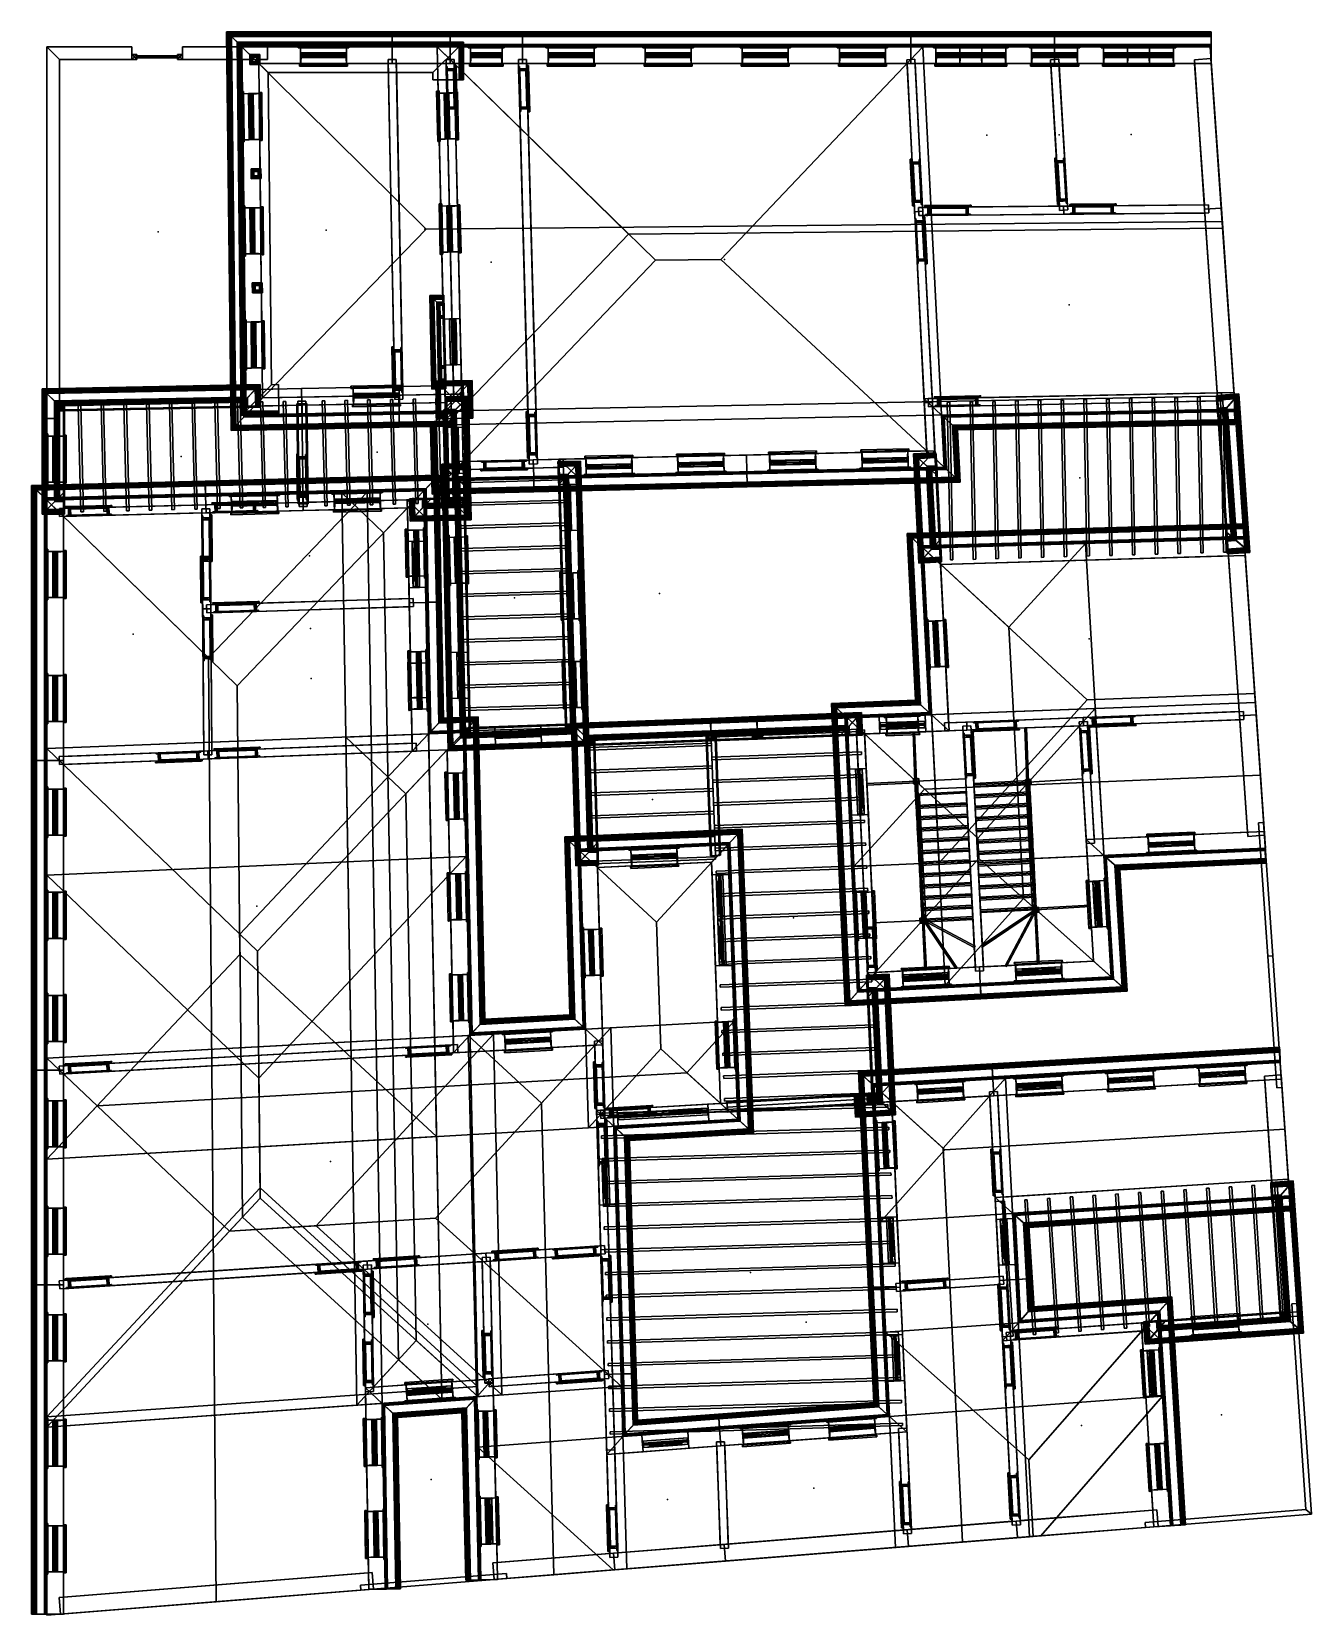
# Model space of a CAD drawing. Extents: x -0.3 to 25, y 0 to 31.3.
import ezdxf

# ---------------------------------------------------------------- set-up
doc = ezdxf.new("R2010")
doc.units = 0

# ---------------------------------------------------------------- blocks, each defined once
blk = doc.blocks.new('sash_big')
at = {"color": 255}
mesh = blk.add_polyface(dxfattribs=at)
corners = [(0, 0.35), (0, 0.35, 0.052), (0, 0.35, 0.077), (0, 0.21, 0.077), (0, 0.21, 1.82), (0, 0.12, 0.027), (0, 0.12, 1.82), (0, 0.02), (0, 0.02, 0.01), (0.01, 0.21, 0.077), (0.01, 0.21, 1.81), (0.01, 0.195, 0.077), (0.01, 0.195, 0.975), (0.01, 0.165, 0.077), (0.01, 0.165, 0.937), (0.01, 0.165, 0.975), (0.01, 0.165, 1.81), (0.01, 0.135, 0.937), (0.01, 0.135, 1.81), (0.01, 0.12, 0.077), (0.01, 0.12, 1.81), (0.033, 0.195, 0.125), (0.033, 0.195, 0.526), (0.033, 0.195, 0.536), (0.033, 0.195, 0.937), (0.033, 0.165, 0.125), (0.033, 0.165, 0.526), (0.033, 0.165, 0.536), (0.033, 0.165, 0.937), (0.033, 0.165, 0.975), (0.033, 0.165, 1.376), (0.033, 0.165, 1.386), (0.033, 0.165, 1.787), (0.033, 0.135, 0.975), (0.033, 0.135, 1.376), (0.033, 0.135, 1.386), (0.033, 0.135, 1.787), (0.308, 0.195, 0.125), (0.308, 0.195, 0.526), (0.308, 0.195, 0.536), (0.308, 0.195, 0.937), (0.308, 0.165, 0.125), (0.308, 0.165, 0.526), (0.308, 0.165, 0.536), (0.308, 0.165, 0.937), (0.308, 0.165, 0.975), (0.308, 0.165, 1.376), (0.308, 0.165, 1.386), (0.308, 0.165, 1.787), (0.308, 0.135, 0.975), (0.308, 0.135, 1.376), (0.308, 0.135, 1.386), (0.308, 0.135, 1.787), (0.318, 0.195, 0.125), (0.318, 0.195, 0.526), (0.318, 0.195, 0.536), (0.318, 0.195, 0.937), (0.318, 0.165, 0.125), (0.318, 0.165, 0.526), (0.318, 0.165, 0.536), (0.318, 0.165, 0.937), (0.318, 0.165, 0.975), (0.318, 0.165, 1.376), (0.318, 0.165, 1.386), (0.318, 0.165, 1.787), (0.318, 0.135, 0.975), (0.318, 0.135, 1.376), (0.318, 0.135, 1.386), (0.318, 0.135, 1.787), (0.592, 0.195, 0.125), (0.592, 0.195, 0.526), (0.592, 0.195, 0.536), (0.592, 0.195, 0.937), (0.592, 0.165, 0.125), (0.592, 0.165, 0.526), (0.592, 0.165, 0.536), (0.592, 0.165, 0.937), (0.592, 0.165, 0.975), (0.592, 0.165, 1.376), (0.592, 0.165, 1.386), (0.592, 0.165, 1.787), (0.592, 0.135, 0.975), (0.592, 0.135, 1.376), (0.592, 0.135, 1.386), (0.592, 0.135, 1.787), (0.602, 0.195, 0.125), (0.602, 0.195, 0.526), (0.602, 0.195, 0.536), (0.602, 0.195, 0.937), (0.602, 0.165, 0.125), (0.602, 0.165, 0.526), (0.602, 0.165, 0.536), (0.602, 0.165, 0.937), (0.602, 0.165, 0.975), (0.602, 0.165, 1.376), (0.602, 0.165, 1.386), (0.602, 0.165, 1.787), (0.602, 0.135, 0.975), (0.602, 0.135, 1.376), (0.602, 0.135, 1.386), (0.602, 0.135, 1.787), (0.877, 0.195, 0.125), (0.877, 0.195, 0.526), (0.877, 0.195, 0.536), (0.877, 0.195, 0.937), (0.877, 0.165, 0.125), (0.877, 0.165, 0.526), (0.877, 0.165, 0.536), (0.877, 0.165, 0.937), (0.877, 0.165, 0.975), (0.877, 0.165, 1.376), (0.877, 0.165, 1.386), (0.877, 0.165, 1.787), (0.877, 0.135, 0.975), (0.877, 0.135, 1.376), (0.877, 0.135, 1.386), (0.877, 0.135, 1.787), (0.9, 0.21, 0.077), (0.9, 0.21, 1.81), (0.9, 0.195, 0.077), (0.9, 0.195, 0.975), (0.9, 0.165, 0.077), (0.9, 0.165, 0.937), (0.9, 0.165, 0.975), (0.9, 0.165, 1.81), (0.9, 0.135, 0.937), (0.9, 0.135, 1.81), (0.9, 0.12, 0.077), (0.9, 0.12, 1.81), (0.91, 0.35), (0.91, 0.35, 0.052), (0.91, 0.35, 0.077), (0.91, 0.21, 0.077), (0.91, 0.21, 1.82), (0.91, 0.12, 0.027), (0.91, 0.12, 1.82), (0.91, 0.02), (0.91, 0.02, 0.01), (0.93, 0.35, 0.052), (0.93, 0.35, 0.077), (0.93, 0.38, 0.052), (0.93, 0.38, 0.077), (0.953, 0.02, 0.01), (0.953, 0.02, -0.123), (0.953, -0.03, 0.002), (0.953, -0.03, -0.123), (-0.02, 0.35, 0.052), (-0.02, 0.35, 0.077), (-0.02, 0.38, 0.052), (-0.02, 0.38, 0.077), (-0.043, 0.02, 0.01), (-0.043, 0.02, -0.123), (-0.043, -0.03, 0.002), (-0.043, -0.03, -0.123)]
mesh.append_faces([[corners[k] for k in face] for face in [(4, 3, 5, 6), (135, 134, 132, 133), (136, 143, 151, 7), (131, 130, 138, 139), (147, 146, 1, 2), (1, 130, 129, 0), (134, 130, 131, 132), (136, 129, 130, 134), (2, 1, 5, 3), (1, 0, 7, 5), (129, 136, 7, 0), (8, 7, 151, 150), (5, 7, 8), (142, 143, 136, 137), (137, 136, 134)]], dxfattribs={"color": 0})
mesh.append_faces([[corners[k] for k in face] for face in [(29, 15, 30), (109, 110, 123), (111, 112, 124), (32, 31, 16), (114, 113, 125), (36, 18, 35), (17, 33, 34), (116, 115, 126), (28, 14, 27), (108, 107, 122), (106, 105, 121), (25, 26, 13), (125, 108, 122), (14, 28, 17), (150, 152, 8), (142, 137, 144), (147, 2, 149), (3, 9, 2), (132, 131, 117), (139, 141, 131), (15, 29, 12), (123, 120, 109), (101, 102, 119), (103, 104, 120), (21, 11, 22), (24, 23, 12), (131, 2, 9, 117), (141, 149, 2, 131), (146, 147, 149, 148), (148, 149, 141, 140), (140, 141, 139, 138), (148, 140, 130, 1), (11, 119, 117, 9), (134, 5, 8, 137), (152, 144, 137, 8), (152, 153, 145, 144), (151, 143, 145, 153), (124, 16, 10, 118), (10, 4, 133, 118), (121, 13, 19, 127), (127, 19, 5, 134), (73, 69, 53, 57), (75, 59, 58, 74), (75, 71, 55, 59), (83, 79, 63, 67), (83, 67, 66, 82), (66, 62, 78, 82), (98, 82, 81, 97), (93, 77, 78, 94), (82, 78, 77, 81), (97, 93, 94, 98), (107, 103, 87, 91), (54, 53, 37, 38), (86, 85, 69, 70), (39, 38, 22, 23), (71, 70, 54, 55), (56, 55, 39, 40), (88, 87, 71, 72), (86, 87, 103, 102), (42, 38, 37, 41), (26, 22, 38, 42), (74, 70, 69, 73), (58, 54, 70, 74), (57, 53, 54, 58), (43, 39, 23, 27), (44, 40, 39, 43), (76, 72, 71, 75), (59, 55, 56, 60), (91, 87, 88, 92), (90, 86, 102, 106), (89, 85, 86, 90), (90, 106, 107, 91), (58, 42, 41, 57), (90, 74, 73, 89), (92, 76, 75, 91), (43, 27, 26, 42), (60, 44, 43, 59), (51, 35, 34, 50), (66, 50, 49, 65), (68, 52, 51, 67), (100, 84, 83, 99), (98, 114, 115, 99), (95, 111, 110, 94), (63, 47, 48, 64), (95, 79, 80, 96), (78, 62, 63, 79), (46, 30, 31, 47), (61, 45, 46, 62), (50, 46, 45, 49), (34, 30, 46, 50), (65, 61, 62, 66), (51, 47, 31, 35), (52, 48, 47, 51), (84, 80, 79, 83), (67, 63, 64, 68), (115, 111, 95, 99), (99, 95, 96, 100), (98, 94, 110, 114), (91, 75, 74, 90), (87, 86, 70, 71), (55, 54, 38, 39), (59, 43, 42, 58), (82, 98, 99, 83), (50, 66, 67, 51), (62, 46, 47, 63), (94, 78, 79, 95), (65, 81, 77, 61), (60, 56, 72, 76), (68, 64, 80, 84), (41, 37, 21, 25), (36, 32, 48, 52), (100, 96, 112, 116), (105, 101, 85, 89), (150, 151, 153, 152), (142, 144, 145, 143), (17, 125, 81, 65), (126, 18, 68, 84), (69, 119, 11, 53), (12, 120, 72, 56), (120, 12, 61, 77), (16, 124, 80, 64), (125, 17, 60, 76), (30, 15, 16, 31), (124, 123, 110, 111), (103, 120, 119, 102), (11, 12, 23, 22), (27, 14, 13, 26), (121, 122, 107, 106), (125, 126, 115, 114), (17, 34, 35, 18), (33, 29, 30, 34), (35, 31, 32, 36), (114, 110, 109, 113), (116, 112, 111, 115), (108, 104, 103, 107), (106, 102, 101, 105), (25, 21, 22, 26), (27, 23, 24, 28), (123, 124, 118, 120), (10, 16, 15, 12), (9, 3, 4, 10), (117, 118, 133, 132), (134, 135, 128, 127), (5, 19, 20, 6), (33, 49, 45, 29), (97, 113, 109, 93), (40, 44, 28, 24), (122, 121, 127, 125), (19, 13, 14, 17), (11, 9, 10, 12), (118, 117, 119, 120), (126, 125, 127, 128), (18, 20, 19, 17), (13, 57, 41), (41, 25, 13), (89, 73, 121), (121, 105, 89), (121, 73, 57, 13), (97, 81, 125), (125, 113, 97), (17, 65, 49), (49, 33, 17), (100, 116, 126), (126, 84, 100), (18, 36, 52), (52, 68, 18), (16, 64, 48), (48, 32, 16), (96, 80, 124), (124, 112, 96), (126, 128, 20, 18), (135, 6, 20, 128), (12, 56, 40), (40, 24, 12), (72, 120, 88), (104, 88, 120), (108, 92, 88, 104), (119, 69, 85), (85, 101, 119), (37, 53, 11), (11, 21, 37), (92, 108, 125), (125, 76, 92), (44, 60, 17), (17, 28, 44), (45, 61, 12), (12, 29, 45), (93, 109, 120), (120, 77, 93), (133, 4, 6, 135), (130, 140, 138), (1, 146, 148)]], dxfattribs={"color": 255})
blk = doc.blocks.new('door_panelled')
mesh = blk.add_polyface()
corners = [(0.125, 0.2, 0.225), (0.125, 0.2, 0.62), (0.012, 0.2, 0.075), (0.125, 0.2, 1.895), (0.125, 0.2, 0.82), (0.125, 0.21, 0.82), (0.125, 0.21, 1.895), (0.012, 0.2, 2.068), (0.125, 0.205, 0.225), (0.125, 0.205, 0.62), (0.135, 0.21, 1.185), (0.135, 0.21, 1.53), (0.135, 0.205, 0.235), (0.135, 0.205, 0.61), (0.135, 0.21, 1.175), (0.135, 0.21, 1.54), (0.135, 0.21, 0.83), (0.135, 0.24, 1.53), (0.135, 0.24, 1.185), (0.125, 0.24, 0.82), (0.125, 0.24, 1.895), (0.135, 0.21, 1.885), (0.125, 0.25, 0.82), (0.125, 0.25, 1.895), (0.135, 0.24, 1.175), (0.012, 0.25, 2.068), (0.012, 0.25, 0.027), (0.125, 0.25, 0.62), (0.125, 0.25, 0.225), (0.125, 0.245, 0.62), (0.125, 0.245, 0.225), (0.135, 0.245, 0.61), (0.135, 0.245, 0.235), (0.01, 0.198, 0.025), (0.025, 0.198, 0.025), (0.01, 0.25, 0.025), (0.01, 0.25, 2.07), (0, 0.25), (0, 0.25, 2.08), (0.01, 0.198, 2.07), (0.025, 0.198, 2.055), (0, 0.12), (0, 0.12, 2.08), (0.01, 0.12, 0.025), (0.01, 0.12, 2.07), (0.01, 0.17, 0.025), (0.01, 0.17, 2.07), (0.025, 0.17, 0.025), (0.025, 0.17, 2.055), (0.012, 0.2, 0.027), (0.027, 0.2, 0.027), (0.027, 0.2, 0.075), (0.027, 0.16, 0.045), (0.027, 0.19, 0.075), (0.027, 0.16, 0.027)]
mesh.append_faces([[corners[k] for k in face] for face in [(0, 1, 2), (3, 4, 5, 6), (7, 2, 1, 4), (8, 9, 1, 0), (3, 7, 4), (6, 5, 10, 11), (12, 13, 9, 8), (14, 10, 5), (15, 6, 11), (16, 14, 5), (17, 18, 19, 20), (21, 6, 15), (20, 19, 22, 23), (18, 24, 19), (22, 25, 23), (26, 25, 22, 27), (28, 27, 29, 30), (28, 26, 27), (30, 29, 31, 32), (33, 34, 35), (36, 35, 37, 38), (39, 40, 34, 33), (35, 36, 39, 33), (38, 37, 41, 42), (41, 43, 44, 42), (45, 46, 44, 43), (47, 48, 46, 45), (45, 43, 47), (40, 48, 47, 34), (26, 2, 7, 25), (26, 49, 2), (49, 26, 50), (2, 49, 50, 51), (51, 50, 52, 53), (54, 52, 50)]])
mesh = blk.add_polyface()
corners = [(0.545, 0.215, 0.265), (0.545, 0.22, 0.265), (0.545, 0.22, 0.58), (0.545, 0.215, 0.58), (0.515, 0.21, 0.61), (0.515, 0.21, 0.235), (0.515, 0.205, 0.61), (0.515, 0.205, 0.235), (0.505, 0.205, 0.62), (0.505, 0.205, 0.225), (0.505, 0.2, 0.62), (0.505, 0.2, 0.225), (0.785, 0.21, 0.82), (0.125, 0.21, 0.82), (0.125, 0.2, 0.82), (0.785, 0.2, 0.82), (0.785, 0.2, 1.895), (0.125, 0.2, 1.895), (0.125, 0.21, 1.895), (0.785, 0.21, 1.895), (0.558, 0.21, 0.83), (0.558, 0.21, 1.175), (0.558, 0.24, 1.175), (0.558, 0.24, 0.83), (0.785, 0.25, 0.82), (0.125, 0.25, 0.82), (0.125, 0.24, 0.82), (0.785, 0.24, 0.82), (0.505, 0.25, 0.62), (0.405, 0.25, 0.62), (0.558, 0.24, 1.54), (0.558, 0.21, 1.54), (0.558, 0.21, 1.885), (0.558, 0.24, 1.885), (0.785, 0.24, 1.895), (0.125, 0.24, 1.895), (0.125, 0.25, 1.895), (0.785, 0.25, 1.895), (0.505, 0.25, 0.225), (0.505, 0.245, 0.62), (0.505, 0.245, 0.225), (0.898, 0.25, 0.027), (0.012, 0.25, 0.027), (0.405, 0.25, 0.225), (0.012, 0.25, 2.068), (0.898, 0.25, 2.068), (0.515, 0.245, 0.61), (0.515, 0.245, 0.235), (0.515, 0.24, 0.61), (0.515, 0.24, 0.235), (0.545, 0.235, 0.58), (0.545, 0.235, 0.265), (0.545, 0.23, 0.58), (0.545, 0.23, 0.265), (0.885, 0.198, 0.025), (0.025, 0.198, 0.025), (0.025, 0.17, 0.025), (0.885, 0.17, 0.025), (0.9, 0.25, 0.025), (0.01, 0.25, 0.025), (0.91, 0.25), (0, 0.25), (0.01, 0.198, 2.07), (0.01, 0.25, 2.07), (0.9, 0.25, 2.07), (0.9, 0.198, 2.07), (0.885, 0.198, 2.055), (0.025, 0.198, 2.055), (0, 0.25, 2.08), (0.91, 0.25, 2.08), (0, 0.12, 2.08), (0.91, 0.12, 2.08), (0.01, 0.12, 2.07), (0.9, 0.12, 2.07), (0.01, 0.17, 2.07), (0.9, 0.17, 2.07), (0.91, 0.12), (0, 0.12), (0.9, 0.12, 0.025), (0.01, 0.12, 0.025), (0.885, 0.17, 2.055), (0.025, 0.17, 2.055), (0.898, 0.2, 2.068), (0.012, 0.2, 2.068), (0.883, 0.2, 0.027), (0.027, 0.2, 0.027), (0.027, 0.16, 0.027), (0.883, 0.16, 0.027)]
mesh.append_faces([[corners[k] for k in face] for face in [(0, 1, 2, 3), (0, 3, 4, 5), (5, 4, 6, 7), (8, 9, 7, 6), (9, 8, 10, 11), (12, 13, 14, 15), (16, 17, 18, 19), (20, 21, 22, 23), (24, 25, 26, 27), (28, 29, 25, 24), (30, 31, 32, 33), (34, 35, 36, 37), (38, 28, 39, 40), (38, 41, 42, 43), (44, 45, 37, 36), (46, 47, 40, 39), (47, 46, 48, 49), (49, 48, 50, 51), (50, 52, 53, 51), (54, 55, 56, 57), (55, 54, 58, 59), (58, 60, 61, 59), (62, 63, 64, 65), (65, 66, 67, 62), (63, 68, 69, 64), (70, 71, 69, 68), (71, 70, 72, 73), (73, 72, 74, 75), (76, 77, 61, 60), (77, 76, 78, 79), (80, 75, 74, 81), (80, 81, 67, 66), (82, 45, 44, 83), (42, 41, 84, 85), (86, 85, 84, 87)]])
mesh = blk.add_polyface()
corners = [(0.505, 0.2, 0.225), (0.505, 0.2, 0.62), (0.405, 0.2, 0.62), (0.405, 0.2, 0.225), (0.027, 0.2, 0.075), (0.883, 0.2, 0.075), (0.785, 0.2, 0.82), (0.125, 0.2, 0.82), (0.405, 0.205, 0.62), (0.405, 0.205, 0.225), (0.027, 0.19, 0.075), (0.883, 0.19, 0.075), (0.395, 0.205, 0.61), (0.395, 0.205, 0.235), (0.027, 0.16, 0.045), (0.883, 0.16, 0.045), (0.125, 0.21, 0.82), (0.785, 0.21, 0.82), (0.558, 0.21, 0.83), (0.352, 0.21, 0.83), (0.395, 0.21, 0.61), (0.395, 0.21, 0.235), (0.125, 0.2, 1.895), (0.785, 0.2, 1.895), (0.898, 0.2, 2.068), (0.012, 0.2, 2.068), (0.027, 0.16, 0.027), (0.883, 0.16, 0.027), (0.558, 0.24, 0.83), (0.352, 0.24, 0.83), (0.365, 0.215, 0.58), (0.365, 0.215, 0.265), (0.785, 0.24, 0.82), (0.125, 0.24, 0.82), (0.785, 0.21, 1.895), (0.125, 0.21, 1.895), (0.352, 0.21, 1.885), (0.558, 0.21, 1.885), (0.365, 0.22, 0.58), (0.365, 0.22, 0.265), (0.558, 0.24, 1.175), (0.558, 0.21, 1.175), (0.352, 0.21, 1.175), (0.352, 0.24, 1.175), (0.558, 0.24, 1.885), (0.352, 0.24, 1.885), (0.558, 0.21, 1.185), (0.352, 0.21, 1.185), (0.352, 0.24, 1.185), (0.558, 0.24, 1.185), (0.352, 0.21, 1.54), (0.352, 0.24, 1.54), (0.125, 0.24, 1.895), (0.785, 0.24, 1.895), (0.405, 0.25, 0.225), (0.405, 0.25, 0.62), (0.505, 0.25, 0.62), (0.505, 0.25, 0.225), (0.352, 0.21, 1.53), (0.352, 0.24, 1.53), (0.558, 0.21, 1.54), (0.558, 0.21, 1.53), (0.558, 0.24, 1.54), (0.558, 0.24, 1.53), (0.405, 0.245, 0.225), (0.405, 0.245, 0.62), (0.395, 0.245, 0.235), (0.395, 0.245, 0.61), (0.395, 0.24, 0.235), (0.395, 0.24, 0.61), (0.365, 0.235, 0.265), (0.365, 0.235, 0.58), (0.365, 0.23, 0.58), (0.365, 0.23, 0.265), (0.01, 0.12, 0.025), (0.9, 0.12, 0.025), (0.885, 0.17, 0.025), (0.025, 0.17, 0.025)]
mesh.append_faces([[corners[k] for k in face] for face in [(0, 1, 2, 3), (4, 5, 0, 3), (6, 7, 2, 1), (3, 2, 8, 9), (10, 11, 5, 4), (12, 13, 9, 8), (14, 15, 11, 10), (16, 17, 18, 19), (13, 12, 20, 21), (22, 23, 24, 25), (15, 14, 26, 27), (19, 18, 28, 29), (21, 20, 30, 31), (32, 33, 29, 28), (34, 35, 36, 37), (30, 38, 39, 31), (40, 41, 42, 43), (44, 37, 36, 45), (46, 47, 42, 41), (48, 49, 40, 43), (50, 51, 45, 36), (52, 53, 44, 45), (46, 49, 48, 47), (54, 55, 56, 57), (58, 47, 48, 59), (60, 50, 58, 61), (60, 62, 51, 50), (63, 61, 58, 59), (64, 65, 55, 54), (51, 62, 63, 59), (65, 64, 66, 67), (68, 69, 67, 66), (70, 71, 69, 68), (72, 71, 70, 73), (74, 75, 76, 77)]])
mesh = blk.add_polyface()
corners = [(0.027, 0.2, 0.075), (0.405, 0.2, 0.225), (0.125, 0.2, 0.225), (0.012, 0.2, 0.075), (0.405, 0.2, 0.62), (0.125, 0.2, 0.82), (0.125, 0.2, 0.62), (0.125, 0.205, 0.62), (0.405, 0.205, 0.62), (0.405, 0.205, 0.225), (0.125, 0.205, 0.225), (0.135, 0.205, 0.61), (0.395, 0.205, 0.61), (0.135, 0.205, 0.235), (0.395, 0.205, 0.235), (0.135, 0.21, 0.61), (0.395, 0.21, 0.61), (0.342, 0.21, 0.83), (0.135, 0.21, 0.83), (0.125, 0.21, 0.82), (0.135, 0.21, 1.53), (0.135, 0.21, 1.185), (0.135, 0.24, 1.185), (0.135, 0.24, 1.53), (0.135, 0.21, 0.235), (0.342, 0.24, 0.83), (0.135, 0.24, 0.83), (0.342, 0.21, 1.185), (0.135, 0.21, 1.175), (0.342, 0.21, 1.175), (0.342, 0.24, 1.185), (0.342, 0.24, 1.53), (0.342, 0.21, 1.53), (0.342, 0.21, 1.54), (0.135, 0.21, 1.54), (0.165, 0.215, 0.265), (0.165, 0.215, 0.58), (0.125, 0.24, 0.82), (0.342, 0.24, 1.175), (0.135, 0.24, 1.175), (0.135, 0.24, 1.54), (0.125, 0.24, 1.895), (0.342, 0.24, 1.54), (0.342, 0.21, 1.885), (0.125, 0.21, 1.895), (0.135, 0.21, 1.885), (0.135, 0.24, 1.885), (0.165, 0.22, 0.58), (0.165, 0.22, 0.265), (0.405, 0.25, 0.62), (0.125, 0.25, 0.62), (0.125, 0.25, 0.82), (0.342, 0.24, 1.885), (0.125, 0.25, 0.225), (0.405, 0.25, 0.225), (0.012, 0.25, 0.027), (0.135, 0.245, 0.235), (0.135, 0.245, 0.61), (0.135, 0.24, 0.61), (0.135, 0.24, 0.235), (0.165, 0.235, 0.58), (0.165, 0.235, 0.265), (0.165, 0.23, 0.58), (0.165, 0.23, 0.265)]
mesh.append_faces([[corners[k] for k in face] for face in [(0, 1, 2, 3), (4, 5, 6), (4, 6, 7, 8), (9, 10, 2, 1), (8, 7, 11, 12), (13, 10, 9, 14), (12, 11, 15, 16), (17, 18, 19), (20, 21, 22, 23), (24, 15, 11, 13), (18, 17, 25, 26), (27, 21, 28, 29), (27, 30, 22, 21), (31, 32, 20, 23), (33, 34, 20, 32), (35, 36, 15, 24), (37, 26, 25), (38, 29, 28, 39), (26, 39, 28, 18), (38, 39, 22, 30), (40, 23, 41), (31, 23, 40, 42), (43, 44, 45), (34, 40, 46, 45), (33, 42, 40, 34), (47, 36, 35, 48), (49, 50, 51), (26, 37, 39), (41, 46, 40), (52, 43, 45, 46), (52, 46, 41), (53, 54, 55), (56, 57, 58, 59), (59, 58, 60, 61), (60, 62, 63, 61)]])
mesh = blk.add_polyface()
corners = [(0.352, 0.21, 0.83), (0.342, 0.21, 0.83), (0.125, 0.21, 0.82), (0.395, 0.21, 0.235), (0.135, 0.21, 0.235), (0.135, 0.205, 0.235), (0.395, 0.205, 0.235), (0.352, 0.24, 0.83), (0.352, 0.24, 1.175), (0.352, 0.21, 1.175), (0.342, 0.21, 1.175), (0.395, 0.21, 0.61), (0.135, 0.21, 0.61), (0.165, 0.215, 0.58), (0.365, 0.215, 0.58), (0.365, 0.215, 0.265), (0.165, 0.215, 0.265), (0.125, 0.24, 0.82), (0.342, 0.24, 0.83), (0.342, 0.24, 1.175), (0.352, 0.21, 1.185), (0.342, 0.21, 1.185), (0.342, 0.21, 1.885), (0.352, 0.21, 1.885), (0.125, 0.21, 1.895), (0.165, 0.22, 0.58), (0.365, 0.22, 0.58), (0.365, 0.22, 0.265), (0.165, 0.22, 0.265), (0.342, 0.24, 1.185), (0.352, 0.24, 1.185), (0.342, 0.21, 1.53), (0.352, 0.21, 1.53), (0.342, 0.24, 1.53), (0.352, 0.21, 1.54), (0.342, 0.21, 1.54), (0.352, 0.24, 1.53), (0.342, 0.24, 1.54), (0.352, 0.24, 1.54), (0.342, 0.24, 1.885), (0.352, 0.24, 1.885), (0.125, 0.24, 1.895), (0.405, 0.245, 0.62), (0.125, 0.245, 0.62), (0.125, 0.25, 0.62), (0.405, 0.25, 0.62), (0.405, 0.25, 0.225), (0.125, 0.25, 0.225), (0.125, 0.245, 0.225), (0.405, 0.245, 0.225), (0.135, 0.245, 0.61), (0.395, 0.245, 0.61), (0.135, 0.245, 0.235), (0.395, 0.245, 0.235), (0.395, 0.24, 0.61), (0.135, 0.24, 0.61), (0.135, 0.24, 0.235), (0.395, 0.24, 0.235), (0.365, 0.235, 0.58), (0.165, 0.235, 0.58), (0.165, 0.235, 0.265), (0.365, 0.235, 0.265), (0.365, 0.23, 0.58), (0.165, 0.23, 0.58), (0.165, 0.23, 0.265), (0.365, 0.23, 0.265)]
mesh.append_faces([[corners[k] for k in face] for face in [(0, 1, 2), (3, 4, 5, 6), (7, 8, 9, 0), (0, 9, 10, 1), (11, 12, 13, 14), (15, 16, 4, 3), (17, 18, 7), (18, 19, 8, 7), (10, 9, 20, 21), (1, 10, 19, 18), (22, 23, 24), (14, 13, 25, 26), (27, 26, 25, 28), (27, 28, 16, 15), (8, 19, 29, 30), (31, 21, 20, 32), (33, 29, 21, 31), (31, 32, 34, 35), (23, 22, 35, 34), (36, 30, 29, 33), (36, 33, 37, 38), (37, 35, 22, 39), (38, 37, 39, 40), (40, 39, 41), (42, 43, 44, 45), (46, 47, 48, 49), (50, 43, 42, 51), (52, 53, 49, 48), (54, 55, 50, 51), (53, 52, 56, 57), (58, 59, 55, 54), (57, 56, 60, 61), (62, 63, 59, 58), (61, 60, 64, 65), (64, 63, 62, 65)]])
mesh = blk.add_polyface()
corners = [(0.545, 0.215, 0.265), (0.745, 0.215, 0.265), (0.745, 0.22, 0.265), (0.545, 0.22, 0.265), (0.745, 0.22, 0.58), (0.545, 0.22, 0.58), (0.515, 0.21, 0.235), (0.775, 0.21, 0.235), (0.745, 0.215, 0.58), (0.545, 0.215, 0.58), (0.515, 0.205, 0.235), (0.775, 0.205, 0.235), (0.775, 0.21, 0.61), (0.515, 0.21, 0.61), (0.785, 0.205, 0.225), (0.505, 0.205, 0.225), (0.775, 0.205, 0.61), (0.515, 0.205, 0.61), (0.505, 0.2, 0.225), (0.785, 0.2, 0.225), (0.785, 0.205, 0.62), (0.505, 0.205, 0.62), (0.785, 0.2, 0.62), (0.505, 0.2, 0.62), (0.568, 0.21, 0.83), (0.558, 0.21, 0.83), (0.785, 0.21, 0.82), (0.568, 0.21, 1.175), (0.558, 0.21, 1.175), (0.568, 0.24, 0.83), (0.568, 0.24, 1.175), (0.568, 0.21, 1.185), (0.558, 0.21, 1.185), (0.558, 0.24, 0.83), (0.558, 0.24, 1.175), (0.785, 0.24, 0.82), (0.568, 0.21, 1.885), (0.785, 0.21, 1.895), (0.558, 0.21, 1.885), (0.558, 0.21, 1.53), (0.568, 0.21, 1.53), (0.558, 0.24, 1.185), (0.568, 0.24, 1.185), (0.558, 0.21, 1.54), (0.568, 0.21, 1.54), (0.568, 0.24, 1.53), (0.558, 0.24, 1.53), (0.568, 0.24, 1.54), (0.558, 0.24, 1.54), (0.558, 0.24, 1.885), (0.568, 0.24, 1.885), (0.785, 0.24, 1.895), (0.785, 0.245, 0.62), (0.505, 0.245, 0.62), (0.505, 0.25, 0.62), (0.785, 0.25, 0.62), (0.785, 0.25, 0.225), (0.505, 0.25, 0.225), (0.505, 0.245, 0.225), (0.785, 0.245, 0.225), (0.775, 0.245, 0.61), (0.515, 0.245, 0.61), (0.515, 0.245, 0.235), (0.775, 0.245, 0.235), (0.775, 0.24, 0.61), (0.515, 0.24, 0.61), (0.515, 0.24, 0.235), (0.775, 0.24, 0.235)]
mesh.append_faces([[corners[k] for k in face] for face in [(0, 1, 2, 3), (2, 4, 5, 3), (1, 0, 6, 7), (8, 9, 5, 4), (7, 6, 10, 11), (12, 13, 9, 8), (14, 11, 10, 15), (16, 17, 13, 12), (14, 15, 18, 19), (17, 16, 20, 21), (22, 23, 21, 20), (24, 25, 26), (24, 27, 28, 25), (29, 30, 27, 24), (28, 27, 31, 32), (33, 34, 30, 29), (29, 35, 33), (36, 37, 38), (39, 32, 31, 40), (30, 34, 41, 42), (36, 38, 43, 44), (40, 31, 42, 45), (39, 40, 44, 43), (46, 41, 32, 39), (45, 42, 41, 46), (47, 48, 49, 50), (50, 49, 51), (44, 47, 50, 36), (45, 46, 48, 47), (52, 53, 54, 55), (56, 57, 58, 59), (52, 60, 61, 53), (59, 58, 62, 63), (64, 65, 61, 60), (63, 62, 66, 67)]])
mesh = blk.add_polyface()
corners = [(0.745, 0.215, 0.58), (0.745, 0.22, 0.58), (0.745, 0.22, 0.265), (0.745, 0.215, 0.265), (0.775, 0.21, 0.235), (0.775, 0.21, 0.61), (0.775, 0.205, 0.235), (0.775, 0.205, 0.61), (0.883, 0.2, 0.075), (0.898, 0.2, 0.075), (0.785, 0.2, 0.225), (0.505, 0.2, 0.225), (0.505, 0.2, 0.62), (0.785, 0.2, 0.62), (0.785, 0.2, 0.82), (0.568, 0.21, 0.83), (0.785, 0.21, 0.82), (0.775, 0.21, 0.83), (0.775, 0.24, 1.53), (0.775, 0.24, 1.185), (0.775, 0.21, 1.185), (0.775, 0.21, 1.53), (0.775, 0.21, 1.175), (0.775, 0.21, 1.54), (0.785, 0.21, 1.895), (0.775, 0.24, 0.83), (0.568, 0.24, 0.83), (0.568, 0.24, 1.185), (0.568, 0.21, 1.185), (0.568, 0.21, 1.53), (0.568, 0.24, 1.53), (0.568, 0.21, 1.175), (0.568, 0.21, 1.54), (0.568, 0.24, 1.175), (0.775, 0.24, 1.175), (0.785, 0.24, 0.82), (0.568, 0.21, 1.885), (0.775, 0.21, 1.885), (0.568, 0.24, 1.54), (0.775, 0.24, 1.54), (0.775, 0.24, 1.885), (0.505, 0.25, 0.62), (0.785, 0.25, 0.82), (0.785, 0.25, 0.62), (0.568, 0.24, 1.885), (0.785, 0.24, 1.895), (0.505, 0.25, 0.225), (0.785, 0.25, 0.225), (0.898, 0.25, 0.027), (0.775, 0.24, 0.235), (0.775, 0.24, 0.61), (0.775, 0.245, 0.61), (0.775, 0.245, 0.235), (0.745, 0.235, 0.58), (0.545, 0.235, 0.58), (0.515, 0.24, 0.61), (0.515, 0.24, 0.235), (0.545, 0.235, 0.265), (0.745, 0.235, 0.265), (0.745, 0.23, 0.58), (0.545, 0.23, 0.58), (0.545, 0.23, 0.265), (0.745, 0.23, 0.265)]
mesh.append_faces([[corners[k] for k in face] for face in [(0, 1, 2, 3), (4, 5, 0, 3), (6, 7, 5, 4), (8, 9, 10, 11), (12, 13, 14), (15, 16, 17), (18, 19, 20, 21), (22, 16, 20), (23, 21, 24), (17, 16, 22), (25, 26, 15, 17), (27, 28, 20, 19), (29, 30, 18, 21), (20, 28, 31, 22), (23, 32, 29, 21), (31, 33, 34, 22), (17, 22, 34, 25), (26, 25, 35), (36, 37, 24), (27, 19, 34, 33), (38, 39, 18, 30), (38, 32, 23, 39), (39, 23, 37, 40), (41, 42, 43), (36, 44, 40, 37), (40, 44, 45), (46, 47, 48), (49, 50, 51, 52), (53, 54, 55, 50), (49, 56, 57, 58), (58, 53, 50, 49), (59, 60, 54, 53), (61, 60, 59, 62), (58, 57, 61, 62), (59, 53, 58, 62)]])
mesh = blk.add_polyface()
corners = [(0.785, 0.205, 0.225), (0.785, 0.205, 0.62), (0.775, 0.205, 0.61), (0.775, 0.205, 0.235), (0.785, 0.2, 0.225), (0.785, 0.2, 0.62), (0.898, 0.2, 0.075), (0.898, 0.2, 2.068), (0.785, 0.2, 0.82), (0.785, 0.2, 1.895), (0.785, 0.21, 1.895), (0.785, 0.21, 0.82), (0.775, 0.21, 1.53), (0.775, 0.21, 1.185), (0.785, 0.24, 1.895), (0.785, 0.24, 0.82), (0.775, 0.24, 1.185), (0.775, 0.24, 1.53), (0.775, 0.21, 1.54), (0.775, 0.21, 1.885), (0.785, 0.25, 1.895), (0.785, 0.25, 0.82), (0.775, 0.24, 1.175), (0.775, 0.24, 1.54), (0.775, 0.24, 0.83), (0.898, 0.25, 2.068), (0.775, 0.24, 1.885), (0.898, 0.25, 0.027), (0.785, 0.25, 0.62), (0.785, 0.25, 0.225), (0.785, 0.245, 0.225), (0.785, 0.245, 0.62), (0.775, 0.245, 0.235), (0.775, 0.245, 0.61), (0.9, 0.198, 0.025), (0.9, 0.25, 0.025), (0.885, 0.198, 0.025), (0.9, 0.198, 2.07), (0.9, 0.25, 2.07), (0.885, 0.198, 2.055), (0.91, 0.25, 2.08), (0.91, 0.25), (0.91, 0.12, 2.08), (0.91, 0.12), (0.9, 0.12, 2.07), (0.9, 0.12, 0.025), (0.9, 0.17, 2.07), (0.9, 0.17, 0.025), (0.885, 0.17, 0.025), (0.885, 0.17, 2.055), (0.898, 0.2, 0.027), (0.883, 0.2, 0.027), (0.883, 0.2, 0.075), (0.883, 0.19, 0.075), (0.883, 0.16, 0.045), (0.883, 0.16, 0.027)]
mesh.append_faces([[corners[k] for k in face] for face in [(0, 1, 2, 3), (4, 5, 1, 0), (5, 4, 6), (5, 6, 7, 8), (7, 9, 8), (8, 9, 10, 11), (12, 13, 11, 10), (14, 15, 16, 17), (18, 10, 19), (20, 21, 15, 14), (22, 16, 15), (23, 14, 17), (24, 22, 15), (21, 20, 25), (23, 26, 14), (21, 25, 27, 28), (28, 27, 29), (30, 31, 28, 29), (32, 33, 31, 30), (34, 35, 36), (37, 38, 35, 34), (34, 36, 39, 37), (38, 40, 41, 35), (42, 43, 41, 40), (42, 44, 45, 43), (45, 44, 46, 47), (47, 48, 45), (47, 46, 49, 48), (39, 36, 48, 49), (6, 27, 25, 7), (50, 27, 6), (27, 50, 51), (52, 51, 50, 6), (53, 54, 51, 52), (55, 51, 54)]])
blk = doc.blocks.new('sash_shorter')
at = {"color": 255}
mesh = blk.add_polyface(dxfattribs=at)
corners = [(0, 0.35), (0, 0.35, 0.052), (0, 0.35, 0.077), (0, 0.21, 0.077), (0, 0.21, 1.445), (0, 0.12, 0.027), (0, 0.12, 1.445), (0, 0.02), (0, 0.02, 0.01), (0.01, 0.21, 0.077), (0.01, 0.21, 1.435), (0.01, 0.195, 0.077), (0.01, 0.195, 0.999), (0.01, 0.165, 0.077), (0.01, 0.165, 0.961), (0.01, 0.165, 0.999), (0.01, 0.165, 1.435), (0.01, 0.135, 0.961), (0.01, 0.135, 1.435), (0.01, 0.12, 0.077), (0.01, 0.12, 1.435), (0.033, 0.195, 0.125), (0.033, 0.195, 0.538), (0.033, 0.195, 0.548), (0.033, 0.195, 0.961), (0.033, 0.165, 0.125), (0.033, 0.165, 0.538), (0.033, 0.165, 0.548), (0.033, 0.165, 0.961), (0.033, 0.165, 0.999), (0.033, 0.165, 1.412), (0.033, 0.135, 0.999), (0.033, 0.135, 1.412), (0.308, 0.195, 0.125), (0.308, 0.195, 0.538), (0.308, 0.195, 0.548), (0.308, 0.195, 0.961), (0.308, 0.165, 0.125), (0.308, 0.165, 0.538), (0.308, 0.165, 0.548), (0.308, 0.165, 0.961), (0.308, 0.165, 0.999), (0.308, 0.165, 1.412), (0.308, 0.135, 0.999), (0.308, 0.135, 1.412), (0.318, 0.195, 0.125), (0.318, 0.195, 0.538), (0.318, 0.195, 0.548), (0.318, 0.195, 0.961), (0.318, 0.165, 0.125), (0.318, 0.165, 0.538), (0.318, 0.165, 0.548), (0.318, 0.165, 0.961), (0.318, 0.165, 0.999), (0.318, 0.165, 1.412), (0.318, 0.135, 0.999), (0.318, 0.135, 1.412), (0.592, 0.195, 0.125), (0.592, 0.195, 0.538), (0.592, 0.195, 0.548), (0.592, 0.195, 0.961), (0.592, 0.165, 0.125), (0.592, 0.165, 0.538), (0.592, 0.165, 0.548), (0.592, 0.165, 0.961), (0.592, 0.165, 0.999), (0.592, 0.165, 1.412), (0.592, 0.135, 0.999), (0.592, 0.135, 1.412), (0.602, 0.195, 0.125), (0.602, 0.195, 0.538), (0.602, 0.195, 0.548), (0.602, 0.195, 0.961), (0.602, 0.165, 0.125), (0.602, 0.165, 0.538), (0.602, 0.165, 0.548), (0.602, 0.165, 0.961), (0.602, 0.165, 0.999), (0.602, 0.165, 1.412), (0.602, 0.135, 0.999), (0.602, 0.135, 1.412), (0.877, 0.195, 0.125), (0.877, 0.195, 0.538), (0.877, 0.195, 0.548), (0.877, 0.195, 0.961), (0.877, 0.165, 0.125), (0.877, 0.165, 0.538), (0.877, 0.165, 0.548), (0.877, 0.165, 0.961), (0.877, 0.165, 0.999), (0.877, 0.165, 1.412), (0.877, 0.135, 0.999), (0.877, 0.135, 1.412), (0.9, 0.21, 0.077), (0.9, 0.21, 1.435), (0.9, 0.195, 0.077), (0.9, 0.195, 0.999), (0.9, 0.165, 0.077), (0.9, 0.165, 0.961), (0.9, 0.165, 0.999), (0.9, 0.165, 1.435), (0.9, 0.135, 0.961), (0.9, 0.135, 1.435), (0.9, 0.12, 0.077), (0.9, 0.12, 1.435), (0.91, 0.35), (0.91, 0.35, 0.052), (0.91, 0.35, 0.077), (0.91, 0.21, 0.077), (0.91, 0.21, 1.445), (0.91, 0.12, 0.027), (0.91, 0.12, 1.445), (0.91, 0.02), (0.91, 0.02, 0.01), (0.93, 0.35, 0.052), (0.93, 0.35, 0.077), (0.93, 0.38, 0.052), (0.93, 0.38, 0.077), (0.953, 0.02, 0.01), (0.953, 0.02, -0.123), (0.953, -0.03, 0.002), (0.953, -0.03, -0.123), (-0.02, 0.35, 0.052), (-0.02, 0.35, 0.077), (-0.02, 0.38, 0.052), (-0.02, 0.38, 0.077), (-0.043, 0.02, 0.01), (-0.043, 0.02, -0.123), (-0.043, -0.03, 0.002), (-0.043, -0.03, -0.123)]
mesh.append_faces([[corners[k] for k in face] for face in [(89, 90, 100), (30, 29, 16), (32, 18, 31), (92, 91, 102), (28, 14, 27), (88, 87, 98), (86, 85, 97), (25, 26, 13), (101, 88, 98), (14, 28, 17), (126, 128, 8), (118, 113, 120), (123, 2, 125), (3, 9, 2), (108, 107, 93), (115, 117, 107), (15, 29, 12), (99, 96, 89), (81, 82, 95), (83, 84, 96), (21, 11, 22), (24, 23, 12), (107, 2, 9, 93), (117, 125, 2, 107), (122, 123, 125, 124), (124, 125, 117, 116), (116, 117, 115, 114), (124, 116, 106, 1), (11, 95, 93, 9), (110, 5, 8, 113), (128, 120, 113, 8), (128, 129, 121, 120), (127, 119, 121, 129), (100, 16, 10, 94), (10, 4, 109, 94), (97, 13, 19, 103), (103, 19, 5, 110), (61, 57, 45, 49), (63, 51, 50, 62), (63, 59, 47, 51), (87, 83, 71, 75), (46, 45, 33, 34), (70, 69, 57, 58), (35, 34, 22, 23), (59, 58, 46, 47), (48, 47, 35, 36), (72, 71, 59, 60), (70, 71, 83, 82), (38, 34, 33, 37), (26, 22, 34, 38), (62, 58, 57, 61), (50, 46, 58, 62), (49, 45, 46, 50), (39, 35, 23, 27), (40, 36, 35, 39), (64, 60, 59, 63), (51, 47, 48, 52), (75, 71, 72, 76), (74, 70, 82, 86), (73, 69, 70, 74), (74, 86, 87, 75), (50, 38, 37, 49), (74, 62, 61, 73), (76, 64, 63, 75), (39, 27, 26, 38), (52, 40, 39, 51), (56, 44, 43, 55), (80, 68, 67, 79), (53, 41, 42, 54), (77, 65, 66, 78), (44, 42, 41, 43), (68, 66, 65, 67), (55, 53, 54, 56), (79, 77, 78, 80), (75, 63, 62, 74), (71, 70, 58, 59), (47, 46, 34, 35), (51, 39, 38, 50), (55, 67, 65, 53), (52, 48, 60, 64), (56, 54, 66, 68), (37, 33, 21, 25), (32, 30, 42, 44), (80, 78, 90, 92), (85, 81, 69, 73), (126, 127, 129, 128), (118, 120, 121, 119), (17, 101, 67, 55), (102, 18, 56, 68), (57, 95, 11, 45), (12, 96, 60, 48), (96, 12, 53, 65), (16, 100, 66, 54), (101, 17, 52, 64), (15, 16, 29), (100, 99, 89), (83, 96, 95, 82), (11, 12, 23, 22), (27, 14, 13, 26), (97, 98, 87, 86), (101, 102, 91), (17, 31, 18), (31, 29, 30, 32), (92, 90, 89, 91), (88, 84, 83, 87), (86, 82, 81, 85), (25, 21, 22, 26), (27, 23, 24, 28), (99, 100, 94, 96), (10, 16, 15, 12), (9, 3, 4, 10), (93, 94, 109, 108), (110, 111, 104, 103), (5, 19, 20, 6), (31, 43, 41, 29), (79, 91, 89, 77), (36, 40, 28, 24), (98, 97, 103, 101), (19, 13, 14, 17), (11, 9, 10, 12), (94, 93, 95, 96), (102, 101, 103, 104), (18, 20, 19, 17), (13, 49, 37), (37, 25, 13), (73, 61, 97), (97, 85, 73), (97, 61, 49, 13), (79, 67, 101), (101, 91, 79), (17, 55, 43), (43, 31, 17), (80, 92, 102), (102, 68, 80), (18, 32, 44), (44, 56, 18), (16, 54, 42), (42, 30, 16), (78, 66, 100), (100, 90, 78), (102, 104, 20, 18), (111, 6, 20, 104), (12, 48, 36), (36, 24, 12), (60, 96, 72), (84, 72, 96), (88, 76, 72, 84), (95, 57, 69), (69, 81, 95), (33, 45, 11), (11, 21, 33), (76, 88, 101), (101, 64, 76), (40, 52, 17), (17, 28, 40), (41, 53, 12), (12, 29, 41), (77, 89, 96), (96, 65, 77), (109, 4, 6, 111), (4, 3, 5, 6), (111, 110, 108, 109), (112, 119, 127, 7), (106, 116, 114), (107, 106, 114, 115), (1, 122, 124), (123, 122, 1, 2), (1, 106, 105, 0), (110, 106, 107, 108), (112, 105, 106, 110), (2, 1, 5, 3), (1, 0, 7, 5), (105, 112, 7, 0), (8, 7, 127, 126), (5, 7, 8), (118, 119, 112, 113), (113, 112, 110)]], dxfattribs={"color": 255})
blk = doc.blocks.new('sash_narrow')
at = {"color": 255}
mesh = blk.add_polyface(dxfattribs=at)
corners = [(0, 0.35), (0, 0.35, 0.052167), (0, 0.35, 0.077167), (0, 0.21, 0.077167), (0, 0.21, 1.82), (0, 0.12, 0.026667), (0, 0.12, 1.82), (0, 0.02), (0, 0.02, 0.01), (0.01, 0.21, 0.077167), (0.01, 0.21, 1.81), (0.01, 0.195, 0.077167), (0.01, 0.195, 0.975209), (0.01, 0.165, 0.077167), (0.01, 0.165, 0.937083), (0.01, 0.165, 0.975209), (0.01, 0.165, 1.81), (0.01, 0.135, 0.937083), (0.01, 0.135, 1.81), (0.01, 0.12, 0.077167), (0.01, 0.12, 1.81), (0.033125, 0.195, 0.125417), (0.033125, 0.195, 0.52625), (0.033125, 0.195, 0.53625), (0.033125, 0.195, 0.937083), (0.033125, 0.165, 0.125417), (0.033125, 0.165, 0.52625), (0.033125, 0.165, 0.53625), (0.033125, 0.165, 0.937083), (0.033125, 0.165, 0.975209), (0.033125, 0.165, 1.376042), (0.033125, 0.165, 1.386042), (0.033125, 0.165, 1.786875), (0.033125, 0.135, 0.975209), (0.033125, 0.135, 1.376042), (0.033125, 0.135, 1.386042), (0.033125, 0.135, 1.786875), (0.3075, 0.195, 0.125417), (0.3075, 0.195, 0.52625), (0.3075, 0.195, 0.53625), (0.3075, 0.195, 0.937083), (0.3075, 0.165, 0.125417), (0.3075, 0.165, 0.52625), (0.3075, 0.165, 0.53625), (0.3075, 0.165, 0.937083), (0.3075, 0.165, 0.975209), (0.3075, 0.165, 1.376042), (0.3075, 0.165, 1.386042), (0.3075, 0.165, 1.786875), (0.3075, 0.135, 0.975209), (0.3075, 0.135, 1.376042), (0.3075, 0.135, 1.386042), (0.3075, 0.135, 1.786875), (0.3175, 0.195, 0.125417), (0.3175, 0.195, 0.52625), (0.3175, 0.195, 0.53625), (0.3175, 0.195, 0.937083), (0.3175, 0.165, 0.125417), (0.3175, 0.165, 0.52625), (0.3175, 0.165, 0.53625), (0.3175, 0.165, 0.937083), (0.3175, 0.165, 0.975209), (0.3175, 0.165, 1.376042), (0.3175, 0.165, 1.386042), (0.3175, 0.165, 1.786875), (0.3175, 0.135, 0.975209), (0.3175, 0.135, 1.376042), (0.3175, 0.135, 1.386042), (0.3175, 0.135, 1.786875), (0.591875, 0.195, 0.125417), (0.591875, 0.195, 0.52625), (0.591875, 0.195, 0.53625), (0.591875, 0.195, 0.937083), (0.591875, 0.165, 0.125417), (0.591875, 0.165, 0.52625), (0.591875, 0.165, 0.53625), (0.591875, 0.165, 0.937083), (0.591875, 0.165, 0.975209), (0.591875, 0.165, 1.376042), (0.591875, 0.165, 1.386042), (0.591875, 0.165, 1.786875), (0.591875, 0.135, 0.975209), (0.591875, 0.135, 1.376042), (0.591875, 0.135, 1.386042), (0.591875, 0.135, 1.786875), (0.615, 0.21, 0.077167), (0.615, 0.21, 1.81), (0.615, 0.195, 0.077167), (0.615, 0.195, 0.975209), (0.615, 0.165, 0.077167), (0.615, 0.165, 0.937083), (0.615, 0.165, 0.975209), (0.615, 0.165, 1.81), (0.615, 0.135, 0.937083), (0.615, 0.135, 1.81), (0.615, 0.12, 0.077167), (0.615, 0.12, 1.81), (0.625, 0.35), (0.625, 0.35, 0.052167), (0.625, 0.35, 0.077167), (0.625, 0.21, 0.077167), (0.625, 0.21, 1.82), (0.625, 0.12, 0.026667), (0.625, 0.12, 1.82), (0.625, 0.02), (0.625, 0.02, 0.01), (0.645, 0.35, 0.052167), (0.645, 0.35, 0.077167), (0.645, 0.38, 0.052167), (0.645, 0.38, 0.077167), (0.6675, 0.02, 0.01), (0.6675, 0.02, -0.123333), (0.6675, -0.03, 0.001667), (0.6675, -0.03, -0.123333), (-0.02, 0.35, 0.052167), (-0.02, 0.35, 0.077167), (-0.02, 0.38, 0.052167), (-0.02, 0.38, 0.077167), (-0.0425, 0.02, 0.01), (-0.0425, 0.02, -0.123333), (-0.0425, -0.03, 0.001667), (-0.0425, -0.03, -0.123333)]
mesh.append_faces([[corners[k] for k in face] for face in [(29, 15, 30), (77, 78, 91), (79, 80, 92), (32, 31, 16), (82, 81, 93), (36, 18, 35), (17, 33, 34), (84, 83, 94), (28, 14, 27), (76, 75, 90), (74, 73, 89), (25, 26, 13), (93, 76, 90), (14, 28, 17), (118, 120, 8), (110, 105, 112), (115, 2, 117), (3, 9, 2), (100, 99, 85), (107, 109, 99), (15, 29, 12), (91, 88, 77), (69, 70, 87), (71, 72, 88), (21, 11, 22), (24, 23, 12), (99, 2, 9, 85), (109, 117, 2, 99), (114, 115, 117, 116), (116, 117, 109, 108), (108, 109, 107, 106), (116, 108, 98, 1), (11, 87, 85, 9), (102, 5, 8, 105), (120, 112, 105, 8), (120, 121, 113, 112), (119, 111, 113, 121), (92, 16, 10, 86), (10, 4, 101, 86), (89, 13, 19, 95), (95, 19, 5, 102), (75, 71, 55, 59), (54, 53, 37, 38), (39, 38, 22, 23), (56, 55, 39, 40), (54, 55, 71, 70), (42, 38, 37, 41), (26, 22, 38, 42), (57, 53, 54, 58), (43, 39, 23, 27), (44, 40, 39, 43), (59, 55, 56, 60), (58, 54, 70, 74), (58, 74, 75, 59), (58, 42, 41, 57), (43, 27, 26, 42), (60, 44, 43, 59), (51, 35, 34, 50), (66, 50, 49, 65), (68, 52, 51, 67), (66, 82, 83, 67), (63, 79, 78, 62), (63, 47, 48, 64), (46, 30, 31, 47), (61, 45, 46, 62), (50, 46, 45, 49), (34, 30, 46, 50), (65, 61, 62, 66), (51, 47, 31, 35), (52, 48, 47, 51), (67, 63, 64, 68), (83, 79, 63, 67), (66, 62, 78, 82), (55, 54, 38, 39), (59, 43, 42, 58), (50, 66, 67, 51), (62, 46, 47, 63), (41, 37, 21, 25), (36, 32, 48, 52), (68, 64, 80, 84), (73, 69, 53, 57), (118, 119, 121, 120), (110, 112, 113, 111), (17, 93, 65, 49), (94, 18, 52, 68), (53, 87, 11, 37), (12, 88, 56, 40), (88, 12, 45, 61), (16, 92, 64, 48), (93, 17, 44, 60), (30, 15, 16, 31), (92, 91, 78, 79), (71, 88, 87, 70), (11, 12, 23, 22), (27, 14, 13, 26), (89, 90, 75, 74), (93, 94, 83, 82), (17, 34, 35, 18), (33, 29, 30, 34), (35, 31, 32, 36), (82, 78, 77, 81), (84, 80, 79, 83), (76, 72, 71, 75), (74, 70, 69, 73), (25, 21, 22, 26), (27, 23, 24, 28), (91, 92, 86, 88), (10, 16, 15, 12), (9, 3, 4, 10), (85, 86, 101, 100), (102, 103, 96, 95), (5, 19, 20, 6), (33, 49, 45, 29), (65, 81, 77, 61), (40, 44, 28, 24), (90, 89, 95, 93), (19, 13, 14, 17), (11, 9, 10, 12), (86, 85, 87, 88), (94, 93, 95, 96), (18, 20, 19, 17), (41, 25, 13), (89, 73, 57), (89, 57, 41, 13), (93, 81, 65), (49, 33, 17), (68, 84, 94), (18, 36, 52), (48, 32, 16), (92, 80, 64), (94, 96, 20, 18), (103, 6, 20, 96), (40, 24, 12), (72, 56, 88), (76, 60, 56, 72), (53, 69, 87), (11, 21, 37), (60, 76, 93), (17, 28, 44), (12, 29, 45), (61, 77, 88), (101, 4, 6, 103), (4, 3, 5, 6), (103, 102, 100, 101), (104, 111, 119, 7), (98, 108, 106), (99, 98, 106, 107), (1, 114, 116), (115, 114, 1, 2), (1, 98, 97, 0), (102, 98, 99, 100), (104, 97, 98, 102), (2, 1, 5, 3), (1, 0, 7, 5), (97, 104, 7, 0), (8, 7, 119, 118), (5, 7, 8), (110, 111, 104, 105), (105, 104, 102)]], dxfattribs={"color": 255})
blk = doc.blocks.new('door_panelled_tall_flat')
mesh = blk.add_polyface()
corners = [(-0.335, 0.02, 2.925), (-0.395, 0.02, 2.985), (1.305, 0.02, 2.985), (1.245, 0.02, 2.925), (-0.405, 0.02, 2.995), (1.315, 0.02, 2.995), (-0.275, 0.02, 2.865), (-0.285, 0.02, 2.875), (1.195, 0.02, 2.875), (1.185, 0.02, 2.865), (-0.395, -0.18, 2.925), (-0.335, -0.12, 2.925), (1.245, -0.12, 2.925), (1.305, -0.18, 2.925), (-0.415, 0.02, 3.005), (1.325, 0.02, 3.005), (-0.275, 0.02, 2.675), (1.185, 0.02, 2.675), (-0.395, -0.18, 2.985), (1.305, -0.18, 2.985), (-0.425, 0.02, 3.015), (1.335, 0.02, 3.015), (-0.275, 0.02, 2.665), (1.185, 0.02, 2.665), (-0.405, -0.19, 2.985), (1.315, -0.19, 2.985), (-0.405, -0.19, 2.995), (1.315, -0.19, 2.995), (-0.415, -0.2, 3.005), (1.325, -0.2, 3.005), (-0.445, 0.02, 3.046), (1.355, 0.02, 3.046), (-0.285, -0.07, 2.865), (-0.275, -0.06, 2.865), (1.185, -0.06, 2.865), (1.195, -0.07, 2.865), (-0.275, -0.06, 2.675), (1.185, -0.06, 2.675), (-0.015, 0.02, 2.575), (0.925, 0.02, 2.575), (-0.425, -0.21, 3.005), (1.335, -0.21, 3.005), (-0.473, 0.02, 3.056), (1.383, 0.02, 3.056), (-0.285, -0.07, 2.675), (1.195, -0.07, 2.675), (-0.015, -0.06, 2.575), (0.925, -0.06, 2.575), (1.355, -0.23, 3.046), (-0.445, -0.23, 3.046), (-0.435, -0.22, 3.021), (1.345, -0.22, 3.021), (1.335, -0.21, 3.015), (-0.425, -0.21, 3.015), (-0.473, 0.02, 3.066), (1.383, 0.02, 3.066), (-0.285, -0.07, 2.665), (-0.275, -0.06, 2.665), (1.185, -0.06, 2.665), (1.195, -0.07, 2.665), (0.01, 0.198, 2.07), (0.455, 0.198, 2.07), (0.455, 0.198, 2.055), (0.025, 0.198, 2.055), (0, 0.12, 2.545), (0.455, 0.12, 2.545), (0.455, 0.25, 2.545), (0, 0.25, 2.545), (0.01, 0.12, 0.025), (0.9, 0.12, 0.025), (0.885, 0.17, 0.025), (0.025, 0.17, 0.025), (0.01, 0.12, 2.535), (0.455, 0.12, 2.535), (0.01, 0.17, 2.535), (0.455, 0.17, 2.535), (0.455, 0.17, 2.055), (0.025, 0.17, 2.055), (0.455, 0.17, 2.105), (0.025, 0.17, 2.105), (0.025, 0.17, 2.52), (0.455, 0.17, 2.52), (0.455, 0.2, 2.105), (0.025, 0.2, 2.105), (0.025, 0.2, 2.52), (0.455, 0.2, 2.52), (0.247, 0.2, 2.115), (0.237, 0.2, 2.115), (0.237, 0.2, 2.51), (0.247, 0.2, 2.51), (0.45, 0.2, 2.115), (0.785, 0.2, 0.82), (0.125, 0.2, 0.82), (0.405, 0.2, 0.62), (0.505, 0.2, 0.62), (0.027, 0.2, 0.075), (0.405, 0.2, 0.225), (0.125, 0.2, 0.225), (0.012, 0.2, 0.075)]
mesh.append_faces([[corners[k] for k in face] for face in [(0, 1, 2, 3), (1, 4, 5, 2), (6, 7, 8, 9), (10, 11, 12, 13), (4, 14, 15, 5), (16, 6, 9, 17), (18, 10, 13, 19), (14, 20, 21, 15), (22, 16, 17, 23), (24, 18, 19, 25), (26, 24, 25, 27), (28, 26, 27, 29), (20, 30, 31, 21), (32, 33, 34, 35), (33, 36, 37, 34), (38, 22, 23, 39), (40, 28, 29, 41), (30, 42, 43, 31), (36, 44, 45, 37), (46, 38, 39, 47), (48, 49, 50, 51), (40, 41, 52, 53), (42, 54, 55, 43), (50, 53, 52, 51), (56, 57, 58, 59), (60, 61, 62, 63), (64, 65, 66, 67), (68, 69, 70, 71), (72, 73, 65, 64), (74, 75, 73, 72), (63, 62, 76, 77), (77, 76, 78, 79), (80, 81, 75, 74), (79, 78, 82, 83), (84, 85, 81, 80), (82, 86, 87, 83), (88, 89, 85, 84), (90, 86, 82), (89, 88, 87, 86), (91, 92, 93, 94), (95, 96, 97, 98)]])
mesh = blk.add_polyface()
corners = [(-0.305, 0.02, 2.895), (-0.335, 0.02, 2.915), (1.245, 0.02, 2.915), (1.215, 0.02, 2.895), (-0.335, 0.02, 2.925), (1.245, 0.02, 2.925), (-0.295, 0.02, 2.885), (1.205, 0.02, 2.885), (-0.285, 0.02, 2.875), (1.195, 0.02, 2.875), (-0.315, -0.1, 2.895), (-0.305, -0.09, 2.895), (1.215, -0.09, 2.895), (1.225, -0.1, 2.895), (-0.335, -0.12, 2.915), (1.245, -0.12, 2.915), (-0.335, -0.12, 2.925), (1.245, -0.12, 2.925), (-0.305, -0.09, 2.885), (1.215, -0.09, 2.885), (-0.295, -0.08, 2.885), (1.205, -0.08, 2.885), (-0.285, -0.07, 2.875), (1.195, -0.07, 2.875), (-0.285, -0.07, 2.865), (1.195, -0.07, 2.865), (-0.285, -0.07, 2.675), (-0.285, -0.07, 2.665), (1.195, -0.07, 2.665), (1.195, -0.07, 2.675), (-0.275, -0.06, 2.665), (-0.015, -0.06, 2.575), (0.925, -0.06, 2.575), (1.185, -0.06, 2.665), (1.383, -0.258, 3.066), (1.383, 0.02, 3.066), (-0.473, 0.02, 3.066), (-0.473, -0.258, 3.066), (-0.473, -0.258, 3.056), (1.383, -0.258, 3.056), (-0.445, -0.23, 3.046), (1.355, -0.23, 3.046), (0.885, 0.198, 0.025), (0.025, 0.198, 0.025), (0.025, 0.17, 0.025), (0.885, 0.17, 0.025), (0.885, 0.198, 2.055), (0.455, 0.198, 2.055), (0.455, 0.198, 2.07), (0.9, 0.198, 2.07), (0.91, 0.12), (0, 0.12), (0, 0.25), (0.91, 0.25), (0.9, 0.12, 0.025), (0.01, 0.12, 0.025), (0.91, 0.25, 2.545), (0.455, 0.25, 2.545), (0.455, 0.12, 2.545), (0.91, 0.12, 2.545), (0.455, 0.12, 2.535), (0.9, 0.12, 2.535), (0.455, 0.17, 2.535), (0.9, 0.17, 2.535), (0.885, 0.17, 2.055), (0.455, 0.17, 2.055), (0.885, 0.17, 2.105), (0.455, 0.17, 2.105), (0.455, 0.17, 2.52), (0.885, 0.17, 2.52), (0.885, 0.2, 2.105), (0.455, 0.2, 2.105), (0.455, 0.2, 2.52), (0.885, 0.2, 2.52), (0.672, 0.2, 2.115), (0.662, 0.2, 2.115), (0.662, 0.2, 2.51), (0.672, 0.2, 2.51), (0.46, 0.2, 2.115), (0.46, 0.2, 2.51), (0.45, 0.2, 2.51), (0.45, 0.2, 2.115), (0.027, 0.16, 0.027), (0.027, 0.2, 0.027), (0.883, 0.2, 0.027), (0.883, 0.16, 0.027), (0.883, 0.2, 0.075), (0.898, 0.2, 0.075), (0.785, 0.2, 0.225), (0.505, 0.2, 0.225), (0.505, 0.2, 0.62), (0.405, 0.2, 0.62), (0.405, 0.2, 0.225), (0.027, 0.2, 0.075), (0.027, 0.19, 0.075), (0.883, 0.19, 0.075), (0.027, 0.16, 0.045), (0.883, 0.16, 0.045), (0.125, 0.2, 1.895), (0.785, 0.2, 1.895), (0.898, 0.2, 2.068), (0.012, 0.2, 2.068)]
mesh.append_faces([[corners[k] for k in face] for face in [(0, 1, 2, 3), (1, 4, 5, 2), (6, 0, 3, 7), (8, 6, 7, 9), (10, 11, 12, 13), (14, 10, 13, 15), (16, 14, 15, 17), (11, 18, 19, 12), (18, 20, 21, 19), (20, 22, 23, 21), (22, 24, 25, 23), (26, 27, 28, 29), (30, 31, 32, 33), (34, 35, 36, 37), (37, 38, 39, 34), (38, 40, 41, 39), (42, 43, 44, 45), (46, 47, 48, 49), (50, 51, 52, 53), (51, 50, 54, 55), (56, 57, 58, 59), (59, 58, 60, 61), (61, 60, 62, 63), (64, 65, 47, 46), (66, 67, 65, 64), (63, 62, 68, 69), (70, 71, 67, 66), (69, 68, 72, 73), (74, 75, 71, 70), (73, 72, 76, 77), (77, 76, 75, 74), (78, 71, 75), (79, 80, 81, 78), (82, 83, 84, 85), (86, 87, 88, 89), (89, 90, 91, 92), (93, 86, 89, 92), (94, 95, 86, 93), (96, 97, 95, 94), (98, 99, 100, 101), (97, 96, 82, 85)]])
mesh = blk.add_polyface()
corners = [(-0.305, 0.02, 2.895), (-0.315, 0.02, 2.895), (-0.335, 0.02, 2.915), (-0.315, -0.1, 2.895), (-0.305, -0.09, 2.895), (-0.335, -0.12, 2.915), (-0.335, -0.12, 2.925), (-0.335, 0.02, 2.925), (-0.295, 0.02, 2.885), (-0.305, 0.02, 2.885), (-0.305, -0.09, 2.885), (-0.395, -0.18, 2.925), (-0.395, 0.02, 2.925), (-0.395, 0.02, 2.985), (-0.295, -0.08, 2.885), (-0.285, 0.02, 2.875), (-0.285, -0.07, 2.875), (-0.395, -0.18, 2.985), (-0.405, 0.02, 2.985), (-0.405, 0.02, 2.995), (-0.405, -0.19, 2.985), (-0.405, -0.19, 2.995), (-0.415, -0.2, 3.005), (-0.415, 0.02, 3.005), (-0.425, -0.21, 3.005), (-0.425, 0.02, 3.005), (-0.425, 0.02, 3.015), (-0.425, -0.21, 3.015), (-0.435, 0.02, 3.021), (-0.445, 0.02, 3.046), (-0.435, -0.22, 3.021), (-0.445, -0.23, 3.046), (-0.473, 0.02, 3.056), (-0.473, -0.258, 3.056), (-0.473, -0.258, 3.066), (-0.473, 0.02, 3.066), (-0.275, -0.06, 2.575), (-0.275, 0.02, 2.575), (-0.325, 0.02, 2.575), (-0.325, -0.11, 2.575), (-0.315, 0.02, 2.565), (-0.325, 0.02, 2.565), (-0.325, -0.11, 2.565), (-0.305, 0.02, 2.535), (-0.315, 0.02, 2.535), (-0.315, -0.1, 2.565), (-0.305, 0.02, 2.525), (-0.305, -0.09, 2.525), (-0.305, -0.09, 2.535), (-0.315, -0.1, 2.535), (-0.285, 0.02, 2.505), (-0.285, -0.07, 2.505), (-0.295, 0.02, 0.13), (-0.305, 0.02, 0.13), (-0.305, -0.09, 0.13), (-0.295, -0.08, 0.13), (-0.305, 0.02, 0.12), (-0.305, -0.09, 0.12), (-0.325, 0.02, 0.1), (-0.325, -0.11, 0.1), (-0.325, 0.02, 0.08), (-0.325, -0.11, 0.08), (-0.315, 0.02, 0.07), (-0.315, -0.1, 0.07), (-0.325, 0.02, 0.07), (-0.325, -0.11, 0.07), (-0.325, 0.02), (-0.325, -0.11)]
mesh.append_faces([[corners[k] for k in face] for face in [(0, 1, 2), (3, 1, 0, 4), (5, 2, 1, 3), (2, 5, 6, 7), (8, 9, 0), (4, 0, 9, 10), (11, 12, 7, 6), (7, 12, 13), (10, 9, 8, 14), (14, 8, 15, 16), (17, 13, 12, 11), (13, 18, 19), (20, 18, 13, 17), (21, 19, 18, 20), (22, 23, 19, 21), (24, 25, 23, 22), (23, 25, 26), (27, 26, 25, 24), (26, 28, 29), (30, 28, 26, 27), (31, 29, 28, 30), (32, 29, 31, 33), (34, 35, 32, 33), (36, 37, 38, 39), (38, 37, 40, 41), (38, 41, 42, 39), (40, 43, 44), (41, 40, 45, 42), (43, 46, 47, 48), (44, 43, 48, 49), (40, 44, 49, 45), (46, 50, 51, 47), (52, 53, 54, 55), (56, 53, 52), (53, 56, 57, 54), (56, 58, 59, 57), (60, 61, 59, 58), (60, 62, 63, 61), (64, 65, 63, 62), (66, 64, 62), (64, 66, 67, 65)]])
mesh = blk.add_polyface()
corners = [(-0.285, -0.07, 2.875), (-0.285, 0.02, 2.875), (-0.285, 0.02, 2.865), (-0.285, -0.07, 2.865), (-0.275, 0.02, 2.865), (-0.275, -0.06, 2.865), (-0.275, -0.06, 2.675), (-0.275, 0.02, 2.675), (-0.285, -0.07, 2.675), (-0.285, 0.02, 2.675), (-0.275, 0.02, 2.665), (-0.285, 0.02, 2.665), (-0.285, -0.07, 2.665), (-0.275, -0.06, 2.665), (-0.015, 0.02, 2.575), (-0.275, 0.02, 2.575), (-0.275, -0.06, 2.575), (-0.015, -0.06, 2.575), (-0.025, 0.02, 2.565), (-0.035, 0.02, 2.535), (-0.305, 0.02, 2.535), (-0.315, 0.02, 2.565), (-0.305, 0.02, 2.525), (-0.035, 0.02, 2.525), (-0.015, -0.11, 2.565), (-0.015, -0.11, 2.575), (-0.325, -0.11, 2.575), (-0.325, -0.11, 2.565), (-0.315, -0.1, 2.565), (-0.025, -0.1, 2.565), (-0.285, 0.02, 2.505), (-0.055, 0.02, 2.505), (-0.025, -0.1, 2.535), (-0.315, -0.1, 2.535), (-0.065, 0.02, 2.495), (-0.275, 0.02, 2.495), (-0.285, 0.02, 2.495), (-0.285, -0.07, 2.495), (-0.285, -0.07, 2.505), (-0.305, -0.09, 2.525), (-0.055, -0.07, 2.505), (-0.035, -0.09, 2.525), (-0.275, -0.06, 2.495), (-0.055, -0.07, 2.495), (-0.275, 0.02, 2.405), (-0.275, -0.06, 2.405), (-0.285, 0.02, 2.405), (-0.285, -0.07, 2.405), (-0.275, 0.02, 2.395), (-0.285, 0.02, 2.395), (-0.295, 0.02, 0.13), (-0.065, 0.02, 2.395), (-0.045, 0.02, 0.13), (-0.285, -0.07, 2.395), (-0.065, -0.06, 2.405), (-0.055, -0.07, 2.405), (-0.275, -0.06, 2.395), (-0.295, -0.08, 0.13), (-0.305, 0.02, 0.12), (-0.035, 0.02, 0.12), (-0.045, -0.08, 0.13), (-0.065, -0.06, 2.395), (-0.325, 0.02, 0.1), (-0.015, 0.02, 0.1), (-0.325, 0.02, 0.08), (-0.015, 0.02, 0.08), (-0.315, 0.02, 0.07), (-0.025, 0.02, 0.07), (-0.015, 0.02), (-0.325, 0.02), (-0.325, -0.11, 0.08), (-0.315, -0.1, 0.07), (-0.025, -0.1, 0.07), (-0.015, -0.11, 0.08), (-0.015, -0.11), (-0.325, -0.11), (-0.325, -0.11, 0.07), (-0.015, -0.11, 0.07)]
mesh.append_faces([[corners[k] for k in face] for face in [(0, 1, 2, 3), (4, 2, 1), (3, 2, 4, 5), (6, 5, 4, 7), (8, 6, 7, 9), (9, 7, 10, 11), (12, 8, 9, 11), (13, 12, 11, 10), (14, 15, 10), (16, 13, 10, 15), (13, 16, 17), (18, 19, 20, 21), (22, 20, 19, 23), (24, 25, 26, 27), (28, 29, 24, 27), (30, 22, 23, 31), (32, 29, 28, 33), (34, 35, 30, 31), (30, 36, 37, 38), (39, 38, 40, 41), (35, 36, 30), (42, 37, 36, 35), (40, 38, 37, 43), (35, 44, 45, 42), (46, 47, 45, 44), (48, 49, 46, 44), (50, 48, 51, 52), (49, 53, 47, 46), (54, 45, 47, 55), (56, 53, 49, 48), (48, 50, 57, 56), (58, 50, 52, 59), (56, 57, 60, 61), (62, 58, 59, 63), (64, 62, 63, 65), (66, 64, 65, 67), (68, 69, 66, 67), (70, 71, 72, 73), (74, 75, 69, 68), (72, 71, 76, 77), (76, 75, 74, 77)]])
mesh = blk.add_polyface()
corners = [(-0.275, 0.02, 2.575), (-0.015, 0.02, 2.575), (-0.025, 0.02, 2.565), (-0.315, 0.02, 2.565), (-0.015, -0.06, 2.575), (-0.015, -0.11, 2.565), (-0.015, 0.02, 2.565), (-0.015, -0.11, 2.575), (-0.325, -0.11, 2.575), (-0.275, -0.06, 2.575), (-0.025, -0.1, 2.565), (-0.025, 0.02, 2.535), (-0.035, 0.02, 2.535), (-0.025, -0.1, 2.535), (-0.035, -0.09, 2.535), (-0.035, 0.02, 2.525), (-0.035, -0.09, 2.525), (-0.305, -0.09, 2.535), (-0.315, -0.1, 2.535), (-0.305, -0.09, 2.525), (-0.055, 0.02, 2.505), (-0.055, -0.07, 2.505), (-0.055, 0.02, 2.495), (-0.055, -0.07, 2.495), (-0.275, 0.02, 2.405), (-0.275, 0.02, 2.495), (-0.065, 0.02, 2.495), (-0.065, 0.02, 2.405), (-0.065, -0.06, 2.495), (-0.065, -0.06, 2.405), (-0.275, 0.02, 2.395), (-0.065, 0.02, 2.395), (-0.275, -0.06, 2.495), (-0.285, -0.07, 2.495), (-0.275, -0.06, 2.405), (-0.055, -0.07, 2.405), (-0.055, 0.02, 2.405), (-0.055, 0.02, 2.395), (-0.055, -0.07, 2.395), (-0.065, -0.06, 2.395), (-0.045, 0.02, 0.13), (-0.045, -0.08, 0.13), (-0.285, -0.07, 2.395), (-0.285, -0.07, 2.405), (-0.275, -0.06, 2.395), (-0.035, 0.02, 0.13), (-0.035, -0.09, 0.13), (-0.035, 0.02, 0.12), (-0.295, -0.08, 0.13), (-0.305, -0.09, 0.13), (-0.035, -0.09, 0.12), (-0.015, 0.02, 0.1), (-0.015, -0.11, 0.1), (-0.305, -0.09, 0.12), (-0.325, -0.11, 0.1), (-0.015, 0.02, 0.08), (-0.015, -0.11, 0.08), (-0.325, -0.11, 0.08), (-0.025, 0.02, 0.07), (-0.025, -0.1, 0.07), (-0.015, -0.11, 0.07), (-0.015, 0.02, 0.07), (-0.015, 0.02), (-0.015, -0.11)]
mesh.append_faces([[corners[k] for k in face] for face in [(0, 1, 2, 3), (1, 4, 5), (1, 6, 2), (4, 7, 5), (5, 6, 1), (8, 7, 4, 9), (2, 6, 5, 10), (2, 11, 12), (11, 2, 10, 13), (12, 11, 13, 14), (15, 12, 14, 16), (17, 14, 13, 18), (16, 14, 17, 19), (20, 15, 16, 21), (22, 20, 21, 23), (24, 25, 26, 27), (20, 22, 26), (22, 23, 28, 26), (27, 26, 28, 29), (30, 24, 27, 31), (32, 28, 23, 33), (32, 34, 29, 28), (29, 35, 36, 27), (27, 36, 37, 31), (37, 36, 35, 38), (37, 38, 39, 31), (40, 31, 39, 41), (42, 38, 35, 43), (44, 39, 38, 42), (45, 40, 41, 46), (40, 45, 47), (46, 41, 48, 49), (47, 45, 46, 50), (51, 47, 50, 52), (50, 46, 49, 53), (52, 50, 53, 54), (55, 51, 52, 56), (56, 52, 54, 57), (58, 55, 56, 59), (59, 60, 61, 58), (62, 61, 60, 63)]])
mesh = blk.add_polyface()
corners = [(-0.025, 0.02, 0.07), (-0.015, 0.02, 0.07), (-0.015, 0.02), (0.01, 0.198, 0.025), (0.025, 0.198, 0.025), (0.01, 0.25, 0.025), (0.01, 0.25, 2.07), (0, 0.25), (0, 0.25, 2.08), (0.01, 0.198, 2.07), (0.025, 0.198, 2.055), (0.025, 0.25, 2.105), (0, 0.25, 2.545), (0.025, 0.25, 2.52), (0.025, 0.23, 2.52), (0.025, 0.23, 2.105), (0, 0.12), (0, 0.12, 2.08), (0.01, 0.12, 0.025), (0.01, 0.12, 2.08), (0, 0.12, 2.545), (0.01, 0.17, 0.025), (0.01, 0.17, 2.055), (0.01, 0.12, 2.535), (0.025, 0.17, 0.025), (0.025, 0.17, 2.055), (0.01, 0.17, 2.105), (0.01, 0.17, 2.535), (0.025, 0.17, 2.105), (0.025, 0.17, 2.52), (0.025, 0.2, 2.105), (0.025, 0.2, 2.52), (0.035, 0.2, 2.51), (0.035, 0.2, 2.115), (0.237, 0.2, 2.51), (0.237, 0.2, 2.115), (0.035, 0.23, 2.51), (0.035, 0.23, 2.115), (0.237, 0.23, 2.51), (0.237, 0.23, 2.115), (0.012, 0.25, 0.027), (0.012, 0.2, 0.075), (0.012, 0.2, 2.068), (0.012, 0.25, 2.068), (0.012, 0.2, 0.027), (0.027, 0.2, 0.027), (0.027, 0.2, 0.075), (0.027, 0.16, 0.045), (0.027, 0.19, 0.075), (0.027, 0.16, 0.027), (0.125, 0.2, 0.225), (0.125, 0.2, 0.62), (0.125, 0.2, 1.895), (0.125, 0.2, 0.82), (0.125, 0.21, 0.82), (0.125, 0.21, 1.895), (0.125, 0.205, 0.225), (0.125, 0.205, 0.62), (0.125, 0.24, 1.895), (0.125, 0.24, 0.82), (0.125, 0.25, 0.82), (0.125, 0.25, 1.895), (0.125, 0.25, 0.62), (0.125, 0.25, 0.225)]
mesh.append_faces([[corners[k] for k in face] for face in [(0, 1, 2), (3, 4, 5), (6, 5, 7, 8), (9, 10, 4, 3), (5, 6, 9, 3), (11, 8, 12, 13), (14, 15, 11, 13), (8, 7, 16, 17), (16, 18, 19, 17), (8, 17, 20, 12), (21, 22, 19, 18), (20, 17, 19, 23), (24, 25, 22, 21), (26, 19, 22), (21, 18, 24), (23, 19, 26, 27), (10, 25, 24, 4), (26, 22, 25, 28), (27, 26, 28, 29), (30, 31, 29, 28), (32, 31, 30, 33), (32, 34, 31), (33, 30, 35), (36, 32, 33, 37), (14, 36, 37, 15), (36, 14, 38), (37, 39, 15), (40, 41, 42, 43), (40, 44, 41), (44, 40, 45), (41, 44, 45, 46), (46, 45, 47, 48), (49, 47, 45), (50, 51, 41), (52, 53, 54, 55), (42, 41, 51, 53), (56, 57, 51, 50), (52, 42, 53), (58, 59, 60, 61), (60, 43, 61), (40, 43, 60, 62), (63, 40, 62)]])
mesh = blk.add_polyface()
corners = [(0, 0.25, 2.08), (0.455, 0.25, 2.08), (0.455, 0.25, 2.07), (0.01, 0.25, 2.07), (0.455, 0.198, 2.07), (0.01, 0.198, 2.07), (0.025, 0.25, 2.105), (0.455, 0.25, 2.105), (0.025, 0.23, 2.105), (0.455, 0.23, 2.105), (0, 0.25, 2.545), (0.455, 0.25, 2.545), (0.455, 0.25, 2.52), (0.025, 0.25, 2.52), (0.455, 0.23, 2.52), (0.025, 0.23, 2.52), (0.247, 0.23, 2.115), (0.247, 0.23, 2.51), (0.247, 0.2, 2.51), (0.247, 0.2, 2.115), (0.237, 0.23, 2.51), (0.237, 0.23, 2.115), (0.135, 0.21, 1.53), (0.135, 0.21, 1.185), (0.135, 0.24, 1.185), (0.135, 0.24, 1.53), (0.135, 0.21, 0.83), (0.342, 0.21, 0.83), (0.342, 0.24, 0.83), (0.135, 0.24, 0.83), (0.342, 0.21, 1.185), (0.342, 0.24, 1.185), (0.125, 0.24, 0.82), (0.125, 0.24, 1.895), (0.342, 0.24, 1.53), (0.342, 0.21, 1.53), (0.365, 0.215, 0.58), (0.165, 0.215, 0.58), (0.165, 0.22, 0.58), (0.365, 0.22, 0.58), (0.365, 0.22, 0.265), (0.165, 0.22, 0.265), (0.165, 0.215, 0.265), (0.365, 0.215, 0.265), (0.342, 0.24, 1.175), (0.342, 0.21, 1.175), (0.135, 0.21, 1.175), (0.135, 0.24, 1.175), (0.135, 0.24, 1.54), (0.342, 0.24, 1.54), (0.135, 0.21, 1.54), (0.135, 0.24, 1.885), (0.135, 0.21, 1.885), (0.342, 0.21, 1.54), (0.405, 0.25, 0.62), (0.125, 0.25, 0.62), (0.125, 0.25, 0.82), (0.342, 0.24, 1.885), (0.342, 0.21, 1.885), (0.405, 0.245, 0.62), (0.125, 0.245, 0.62), (0.405, 0.25, 0.225), (0.125, 0.25, 0.225), (0.125, 0.245, 0.225), (0.405, 0.245, 0.225), (0.012, 0.25, 0.027), (0.135, 0.245, 0.61), (0.135, 0.245, 0.235), (0.135, 0.24, 0.61), (0.135, 0.24, 0.235), (0.165, 0.235, 0.58), (0.165, 0.235, 0.265), (0.165, 0.23, 0.58), (0.165, 0.23, 0.265)]
mesh.append_faces([[corners[k] for k in face] for face in [(0, 1, 2, 3), (3, 2, 4, 5), (6, 7, 1, 0), (8, 9, 7, 6), (10, 11, 12, 13), (13, 12, 14, 15), (16, 17, 18, 19), (20, 17, 16, 21), (15, 14, 17, 20), (21, 16, 9, 8), (22, 23, 24, 25), (26, 27, 28, 29), (30, 31, 24, 23), (25, 24, 32, 33), (34, 35, 22, 25), (36, 37, 38, 39), (40, 39, 38, 41), (40, 41, 42, 43), (32, 29, 28), (44, 45, 46, 47), (29, 47, 46, 26), (44, 47, 24, 31), (24, 47, 32), (48, 25, 33), (34, 25, 48, 49), (50, 48, 51, 52), (53, 49, 48, 50), (38, 37, 42, 41), (54, 55, 56), (29, 32, 47), (33, 51, 48), (57, 58, 52, 51), (59, 60, 55, 54), (57, 51, 33), (61, 62, 63, 64), (62, 61, 65), (62, 55, 60, 63), (63, 60, 66, 67), (67, 66, 68, 69), (69, 68, 70, 71), (70, 72, 73, 71)]])
mesh = blk.add_polyface()
corners = [(0.025, 0.198, 0.025), (0.885, 0.198, 0.025), (0.9, 0.25, 0.025), (0.01, 0.25, 0.025), (0.91, 0.25), (0, 0.25), (0.662, 0.23, 2.115), (0.455, 0.23, 2.105), (0.46, 0.23, 2.115), (0.46, 0.23, 2.51), (0.46, 0.2, 2.51), (0.46, 0.2, 2.115), (0.45, 0.23, 2.51), (0.45, 0.23, 2.115), (0.455, 0.23, 2.52), (0.662, 0.23, 2.51), (0.898, 0.2, 2.068), (0.898, 0.25, 2.068), (0.012, 0.25, 2.068), (0.012, 0.2, 2.068), (0.012, 0.25, 0.027), (0.898, 0.25, 0.027), (0.883, 0.2, 0.027), (0.027, 0.2, 0.027), (0.745, 0.22, 0.265), (0.545, 0.22, 0.265), (0.545, 0.215, 0.265), (0.745, 0.215, 0.265), (0.745, 0.22, 0.58), (0.545, 0.22, 0.58), (0.545, 0.215, 0.58), (0.745, 0.215, 0.58), (0.558, 0.21, 0.83), (0.558, 0.21, 1.175), (0.558, 0.24, 1.175), (0.558, 0.24, 0.83), (0.568, 0.24, 0.83), (0.568, 0.24, 1.175), (0.568, 0.21, 1.175), (0.568, 0.21, 0.83), (0.785, 0.25, 0.82), (0.125, 0.25, 0.82), (0.125, 0.24, 0.82), (0.785, 0.24, 0.82), (0.558, 0.24, 1.185), (0.568, 0.24, 1.185), (0.505, 0.25, 0.62), (0.405, 0.25, 0.62), (0.558, 0.24, 1.54), (0.558, 0.21, 1.54), (0.558, 0.21, 1.885), (0.558, 0.24, 1.885), (0.568, 0.21, 1.53), (0.568, 0.21, 1.185), (0.568, 0.24, 1.53), (0.558, 0.24, 1.53), (0.558, 0.21, 1.185), (0.558, 0.21, 1.53), (0.785, 0.24, 1.895), (0.125, 0.24, 1.895), (0.125, 0.25, 1.895), (0.785, 0.25, 1.895), (0.568, 0.24, 1.54), (0.568, 0.24, 1.885), (0.568, 0.21, 1.54), (0.568, 0.21, 1.885), (0.505, 0.25, 0.225), (0.505, 0.245, 0.62), (0.505, 0.245, 0.225), (0.405, 0.25, 0.225), (0.785, 0.245, 0.62), (0.785, 0.25, 0.62), (0.515, 0.245, 0.61), (0.515, 0.245, 0.235), (0.785, 0.25, 0.225), (0.785, 0.245, 0.225), (0.775, 0.245, 0.61), (0.515, 0.24, 0.61), (0.515, 0.24, 0.235), (0.775, 0.245, 0.235), (0.545, 0.235, 0.58), (0.545, 0.235, 0.265), (0.545, 0.23, 0.58), (0.545, 0.23, 0.265)]
mesh.append_faces([[corners[k] for k in face] for face in [(0, 1, 2, 3), (2, 4, 5, 3), (6, 7, 8), (8, 9, 10, 11), (12, 9, 8, 13), (8, 7, 13), (12, 14, 9), (9, 14, 15), (16, 17, 18, 19), (20, 21, 22, 23), (24, 25, 26, 27), (24, 28, 29, 25), (29, 30, 26, 25), (31, 30, 29, 28), (32, 33, 34, 35), (36, 37, 38, 39), (35, 34, 37, 36), (40, 41, 42, 43), (36, 43, 35), (37, 34, 44, 45), (46, 47, 41, 40), (48, 49, 50, 51), (52, 53, 45, 54), (55, 44, 56, 57), (54, 45, 44, 55), (58, 59, 60, 61), (62, 48, 51, 63), (63, 51, 58), (64, 62, 63, 65), (54, 55, 48, 62), (66, 46, 67, 68), (66, 21, 20, 69), (70, 67, 46, 71), (18, 17, 61, 60), (72, 73, 68, 67), (74, 66, 68, 75), (70, 76, 72, 67), (73, 72, 77, 78), (75, 68, 73, 79), (78, 77, 80, 81), (80, 82, 83, 81)]])
mesh = blk.add_polyface()
corners = [(0.237, 0.2, 2.51), (0.035, 0.2, 2.51), (0.035, 0.23, 2.51), (0.237, 0.23, 2.51), (0.035, 0.2, 2.115), (0.237, 0.2, 2.115), (0.237, 0.23, 2.115), (0.035, 0.23, 2.115), (0.45, 0.2, 2.51), (0.455, 0.2, 2.52), (0.247, 0.2, 2.51), (0.247, 0.2, 2.115), (0.45, 0.2, 2.115), (0.45, 0.23, 2.115), (0.247, 0.23, 2.115), (0.247, 0.23, 2.51), (0.45, 0.23, 2.51), (0.405, 0.2, 0.225), (0.405, 0.2, 0.62), (0.405, 0.205, 0.62), (0.405, 0.205, 0.225), (0.125, 0.2, 0.82), (0.125, 0.2, 0.62), (0.125, 0.205, 0.62), (0.395, 0.205, 0.61), (0.395, 0.205, 0.235), (0.125, 0.205, 0.225), (0.125, 0.2, 0.225), (0.125, 0.21, 0.82), (0.785, 0.21, 0.82), (0.558, 0.21, 0.83), (0.352, 0.21, 0.83), (0.135, 0.205, 0.61), (0.395, 0.21, 0.61), (0.395, 0.21, 0.235), (0.135, 0.205, 0.235), (0.342, 0.21, 0.83), (0.125, 0.21, 1.895), (0.135, 0.21, 1.185), (0.135, 0.21, 1.53), (0.135, 0.21, 0.61), (0.365, 0.215, 0.58), (0.365, 0.215, 0.265), (0.135, 0.21, 0.235), (0.352, 0.21, 1.175), (0.342, 0.21, 1.175), (0.135, 0.21, 0.83), (0.135, 0.21, 1.175), (0.135, 0.21, 1.54), (0.785, 0.21, 1.895), (0.352, 0.21, 1.885), (0.558, 0.21, 1.885), (0.165, 0.215, 0.58), (0.165, 0.215, 0.265), (0.352, 0.21, 1.185), (0.342, 0.21, 1.185), (0.135, 0.21, 1.885), (0.342, 0.21, 1.54), (0.342, 0.21, 1.53), (0.342, 0.21, 1.885), (0.558, 0.21, 1.185), (0.558, 0.21, 1.175), (0.352, 0.21, 1.53), (0.352, 0.21, 1.54), (0.558, 0.21, 1.54), (0.558, 0.21, 1.53)]
mesh.append_faces([[corners[k] for k in face] for face in [(0, 1, 2, 3), (4, 5, 6, 7), (8, 9, 10), (11, 12, 13, 14), (3, 6, 5, 0), (8, 10, 15, 16), (17, 18, 19, 20), (18, 21, 22), (18, 22, 23, 19), (24, 25, 20, 19), (20, 26, 27, 17), (28, 29, 30, 31), (19, 23, 32, 24), (25, 24, 33, 34), (35, 26, 20, 25), (31, 36, 28), (37, 28, 38, 39), (35, 32, 23, 26), (24, 32, 40, 33), (34, 33, 41, 42), (34, 43, 35, 25), (31, 44, 45, 36), (36, 46, 28), (47, 38, 28), (48, 37, 39), (49, 37, 50, 51), (43, 40, 32, 35), (33, 40, 52, 41), (42, 53, 43, 34), (45, 44, 54, 55), (46, 47, 28), (55, 38, 47, 45), (56, 37, 48), (57, 48, 39, 58), (59, 50, 37), (53, 52, 40, 43), (60, 54, 44, 61), (58, 55, 54, 62), (59, 37, 56), (58, 62, 63, 57), (50, 59, 57, 63), (64, 63, 62, 65)]])
mesh = blk.add_polyface()
corners = [(0.45, 0.23, 2.51), (0.45, 0.23, 2.115), (0.45, 0.2, 2.115), (0.45, 0.2, 2.51), (0.455, 0.23, 2.105), (0.247, 0.23, 2.115), (0.247, 0.23, 2.51), (0.455, 0.23, 2.52), (0.352, 0.21, 0.83), (0.558, 0.21, 0.83), (0.558, 0.24, 0.83), (0.352, 0.24, 0.83), (0.785, 0.24, 0.82), (0.125, 0.24, 0.82), (0.352, 0.24, 1.175), (0.352, 0.21, 1.175), (0.365, 0.215, 0.58), (0.365, 0.22, 0.58), (0.365, 0.22, 0.265), (0.365, 0.215, 0.265), (0.558, 0.24, 1.175), (0.558, 0.21, 1.175), (0.342, 0.24, 0.83), (0.342, 0.24, 1.175), (0.342, 0.21, 0.83), (0.342, 0.21, 1.175), (0.558, 0.24, 1.885), (0.558, 0.21, 1.885), (0.352, 0.21, 1.885), (0.352, 0.24, 1.885), (0.352, 0.24, 1.185), (0.558, 0.24, 1.185), (0.342, 0.24, 1.185), (0.342, 0.24, 1.53), (0.342, 0.21, 1.185), (0.342, 0.21, 1.53), (0.352, 0.21, 1.54), (0.352, 0.24, 1.54), (0.125, 0.24, 1.895), (0.785, 0.24, 1.895), (0.558, 0.21, 1.185), (0.352, 0.21, 1.185), (0.405, 0.25, 0.225), (0.405, 0.25, 0.62), (0.505, 0.25, 0.62), (0.505, 0.25, 0.225), (0.352, 0.24, 1.53), (0.352, 0.21, 1.53), (0.342, 0.24, 1.54), (0.342, 0.21, 1.54), (0.342, 0.21, 1.885), (0.342, 0.24, 1.885), (0.558, 0.21, 1.54), (0.558, 0.24, 1.54), (0.558, 0.24, 1.53), (0.558, 0.21, 1.53), (0.405, 0.245, 0.225), (0.405, 0.245, 0.62), (0.395, 0.245, 0.235), (0.395, 0.245, 0.61), (0.135, 0.245, 0.61), (0.125, 0.245, 0.62), (0.135, 0.245, 0.235), (0.125, 0.245, 0.225), (0.395, 0.24, 0.235), (0.395, 0.24, 0.61), (0.135, 0.24, 0.61), (0.135, 0.24, 0.235), (0.365, 0.235, 0.265), (0.365, 0.235, 0.58), (0.165, 0.235, 0.58), (0.165, 0.235, 0.265), (0.365, 0.23, 0.58), (0.365, 0.23, 0.265), (0.165, 0.23, 0.58), (0.165, 0.23, 0.265)]
mesh.append_faces([[corners[k] for k in face] for face in [(0, 1, 2, 3), (1, 4, 5), (6, 7, 0), (8, 9, 10, 11), (12, 13, 11, 10), (11, 14, 15, 8), (16, 17, 18, 19), (20, 21, 15, 14), (13, 22, 11), (22, 23, 14, 11), (24, 25, 23, 22), (26, 27, 28, 29), (30, 31, 20, 14), (14, 23, 32, 30), (33, 32, 34, 35), (36, 37, 29, 28), (38, 39, 26, 29), (40, 31, 30, 41), (42, 43, 44, 45), (46, 30, 32, 33), (47, 41, 30, 46), (46, 33, 48, 37), (48, 49, 50, 51), (52, 53, 37, 36), (37, 48, 51, 29), (29, 51, 38), (54, 55, 47, 46), (56, 57, 43, 42), (37, 53, 54, 46), (57, 56, 58, 59), (60, 61, 57, 59), (62, 58, 56, 63), (64, 65, 59, 58), (65, 66, 60, 59), (58, 62, 67, 64), (68, 69, 65, 64), (69, 70, 66, 65), (64, 67, 71, 68), (72, 69, 68, 73), (72, 74, 70, 69), (68, 71, 75, 73), (75, 74, 72, 73)]])
mesh = blk.add_polyface()
corners = [(0.46, 0.2, 2.115), (0.45, 0.2, 2.115), (0.455, 0.2, 2.105), (0.45, 0.2, 2.51), (0.46, 0.2, 2.51), (0.455, 0.2, 2.52), (0.662, 0.2, 2.51), (0.672, 0.2, 2.51), (0.672, 0.23, 2.51), (0.875, 0.23, 2.51), (0.875, 0.2, 2.51), (0.672, 0.23, 2.115), (0.672, 0.2, 2.115), (0.875, 0.2, 2.115), (0.875, 0.23, 2.115), (0.662, 0.23, 2.51), (0.662, 0.23, 2.115), (0.662, 0.2, 2.115), (0.46, 0.23, 2.115), (0.46, 0.23, 2.51), (0.745, 0.215, 0.265), (0.545, 0.215, 0.265), (0.515, 0.21, 0.235), (0.775, 0.21, 0.235), (0.545, 0.215, 0.58), (0.515, 0.21, 0.61), (0.515, 0.205, 0.235), (0.775, 0.205, 0.235), (0.775, 0.21, 0.61), (0.745, 0.215, 0.58), (0.515, 0.205, 0.61), (0.785, 0.205, 0.225), (0.505, 0.205, 0.225), (0.775, 0.205, 0.61), (0.505, 0.205, 0.62), (0.785, 0.205, 0.62), (0.505, 0.2, 0.225), (0.785, 0.2, 0.225), (0.505, 0.2, 0.62), (0.785, 0.2, 0.62), (0.785, 0.2, 0.82), (0.785, 0.21, 0.82), (0.125, 0.21, 0.82), (0.125, 0.2, 0.82), (0.568, 0.21, 0.83), (0.558, 0.21, 0.83), (0.785, 0.2, 1.895), (0.125, 0.2, 1.895), (0.125, 0.21, 1.895), (0.785, 0.21, 1.895), (0.775, 0.21, 1.53), (0.775, 0.21, 1.185), (0.568, 0.21, 1.175), (0.558, 0.21, 1.175), (0.775, 0.21, 0.83), (0.775, 0.21, 1.175), (0.775, 0.21, 1.54), (0.568, 0.21, 1.185), (0.558, 0.21, 1.185), (0.568, 0.21, 1.885), (0.558, 0.21, 1.885), (0.568, 0.21, 1.54), (0.568, 0.21, 1.53), (0.775, 0.21, 1.885), (0.558, 0.21, 1.53), (0.558, 0.21, 1.54)]
mesh.append_faces([[corners[k] for k in face] for face in [(0, 1, 2), (3, 4, 5), (4, 6, 5), (7, 8, 9, 10), (11, 12, 13, 14), (15, 16, 17, 6), (0, 17, 16, 18), (6, 4, 19, 15), (20, 21, 22, 23), (21, 24, 25, 22), (23, 22, 26, 27), (23, 28, 29, 20), (28, 25, 24, 29), (22, 25, 30, 26), (31, 27, 26, 32), (27, 33, 28, 23), (33, 30, 25, 28), (34, 32, 26, 30), (31, 35, 33, 27), (31, 32, 36, 37), (30, 33, 35, 34), (32, 34, 38, 36), (39, 38, 34, 35), (38, 39, 40), (41, 42, 43, 40), (44, 45, 41), (46, 47, 48, 49), (50, 51, 41, 49), (44, 52, 53, 45), (44, 41, 54), (55, 41, 51), (56, 50, 49), (53, 52, 57, 58), (54, 41, 55), (59, 49, 60), (51, 57, 52, 55), (56, 61, 62, 50), (56, 49, 63), (64, 58, 57, 62), (59, 63, 49), (59, 60, 65, 61), (64, 62, 61, 65)]])
mesh = blk.add_polyface()
corners = [(0.9, 0.198, 2.07), (0.455, 0.198, 2.07), (0.455, 0.25, 2.07), (0.9, 0.25, 2.07), (0.455, 0.25, 2.08), (0.91, 0.25, 2.08), (0.455, 0.25, 2.105), (0.885, 0.25, 2.105), (0.455, 0.23, 2.105), (0.885, 0.23, 2.105), (0.885, 0.25, 2.52), (0.455, 0.25, 2.52), (0.455, 0.25, 2.545), (0.91, 0.25, 2.545), (0.885, 0.23, 2.52), (0.455, 0.23, 2.52), (0.672, 0.23, 2.115), (0.672, 0.23, 2.51), (0.672, 0.2, 2.51), (0.672, 0.2, 2.115), (0.662, 0.23, 2.51), (0.662, 0.23, 2.115), (0.745, 0.215, 0.58), (0.745, 0.22, 0.58), (0.745, 0.22, 0.265), (0.745, 0.215, 0.265), (0.775, 0.24, 1.53), (0.775, 0.24, 1.185), (0.775, 0.21, 1.185), (0.775, 0.21, 1.53), (0.775, 0.24, 0.83), (0.568, 0.24, 0.83), (0.568, 0.21, 0.83), (0.775, 0.21, 0.83), (0.785, 0.24, 1.895), (0.785, 0.24, 0.82), (0.568, 0.24, 1.185), (0.568, 0.21, 1.185), (0.568, 0.21, 1.53), (0.568, 0.24, 1.53), (0.568, 0.21, 1.175), (0.568, 0.24, 1.175), (0.775, 0.24, 1.175), (0.775, 0.21, 1.175), (0.775, 0.24, 1.54), (0.568, 0.24, 1.54), (0.568, 0.21, 1.54), (0.775, 0.21, 1.54), (0.775, 0.21, 1.885), (0.775, 0.24, 1.885), (0.505, 0.25, 0.62), (0.785, 0.25, 0.82), (0.785, 0.25, 0.62), (0.568, 0.21, 1.885), (0.568, 0.24, 1.885), (0.505, 0.25, 0.225), (0.785, 0.25, 0.225), (0.898, 0.25, 0.027), (0.775, 0.245, 0.235), (0.775, 0.245, 0.61), (0.785, 0.245, 0.62), (0.785, 0.245, 0.225), (0.775, 0.24, 0.61), (0.515, 0.24, 0.61), (0.515, 0.245, 0.61), (0.515, 0.245, 0.235), (0.515, 0.24, 0.235), (0.775, 0.24, 0.235), (0.745, 0.235, 0.58), (0.545, 0.235, 0.58), (0.545, 0.235, 0.265), (0.745, 0.235, 0.265), (0.745, 0.23, 0.58), (0.545, 0.23, 0.58), (0.545, 0.23, 0.265), (0.745, 0.23, 0.265)]
mesh.append_faces([[corners[k] for k in face] for face in [(0, 1, 2, 3), (3, 2, 4, 5), (5, 4, 6, 7), (7, 6, 8, 9), (10, 11, 12, 13), (14, 15, 11, 10), (16, 17, 18, 19), (20, 17, 16, 21), (17, 20, 15, 14), (9, 8, 21, 16), (22, 23, 24, 25), (26, 27, 28, 29), (30, 31, 32, 33), (34, 35, 27, 26), (36, 37, 28, 27), (38, 39, 26, 29), (40, 41, 42, 43), (33, 43, 42, 30), (31, 30, 35), (42, 27, 35), (44, 34, 26), (36, 27, 42, 41), (45, 44, 26, 39), (45, 46, 47, 44), (44, 47, 48, 49), (30, 42, 35), (50, 51, 52), (53, 54, 49, 48), (44, 49, 34), (49, 54, 34), (55, 56, 57), (58, 59, 60, 61), (62, 63, 64, 59), (58, 65, 66, 67), (67, 62, 59, 58), (68, 69, 63, 62), (67, 66, 70, 71), (71, 68, 62, 67), (72, 73, 69, 68), (74, 73, 72, 75), (71, 70, 74, 75), (72, 68, 71, 75)]])
mesh = blk.add_polyface()
corners = [(0.9, 0.198, 0.025), (0.9, 0.25, 0.025), (0.885, 0.198, 0.025), (0.9, 0.198, 2.07), (0.9, 0.25, 2.07), (0.885, 0.198, 2.055), (0.91, 0.25, 2.08), (0.91, 0.25), (0.885, 0.25, 2.105), (0.885, 0.25, 2.52), (0.91, 0.25, 2.545), (0.885, 0.23, 2.105), (0.885, 0.23, 2.52), (0.91, 0.12, 2.08), (0.91, 0.12), (0.9, 0.12, 2.08), (0.9, 0.12, 0.025), (0.91, 0.12, 2.545), (0.9, 0.17, 2.055), (0.9, 0.17, 0.025), (0.9, 0.12, 2.535), (0.885, 0.17, 0.025), (0.9, 0.17, 2.105), (0.885, 0.17, 2.055), (0.9, 0.17, 2.535), (0.885, 0.17, 2.105), (0.885, 0.17, 2.52), (0.885, 0.2, 2.52), (0.885, 0.2, 2.105), (0.875, 0.2, 2.51), (0.875, 0.2, 2.115), (0.672, 0.2, 2.51), (0.875, 0.23, 2.51), (0.875, 0.23, 2.115), (0.672, 0.2, 2.115), (0.672, 0.23, 2.51), (0.672, 0.23, 2.115), (0.898, 0.2, 0.075), (0.898, 0.25, 0.027), (0.898, 0.25, 2.068), (0.898, 0.2, 2.068), (0.898, 0.2, 0.027), (0.883, 0.2, 0.027), (0.883, 0.2, 0.075), (0.883, 0.19, 0.075), (0.883, 0.16, 0.045), (0.883, 0.16, 0.027), (0.785, 0.2, 0.225), (0.785, 0.2, 0.62), (0.785, 0.205, 0.62), (0.785, 0.205, 0.225), (0.785, 0.2, 0.82), (0.785, 0.2, 1.895), (0.785, 0.21, 1.895), (0.785, 0.21, 0.82), (0.785, 0.25, 1.895), (0.785, 0.25, 0.82), (0.785, 0.24, 0.82), (0.785, 0.24, 1.895), (0.785, 0.25, 0.62), (0.785, 0.25, 0.225), (0.785, 0.245, 0.225), (0.785, 0.245, 0.62)]
mesh.append_faces([[corners[k] for k in face] for face in [(0, 1, 2), (3, 4, 1, 0), (0, 2, 5, 3), (4, 6, 7, 1), (6, 8, 9, 10), (11, 12, 9, 8), (13, 14, 7, 6), (15, 16, 14, 13), (17, 13, 6, 10), (16, 15, 18, 19), (20, 15, 13, 17), (19, 21, 16), (22, 18, 15), (19, 18, 23, 21), (24, 22, 15, 20), (25, 23, 18, 22), (5, 2, 21, 23), (26, 25, 22, 24), (25, 26, 27, 28), (28, 27, 29, 30), (29, 27, 31), (29, 32, 33, 30), (30, 34, 28), (12, 11, 33, 32), (32, 35, 12), (33, 11, 36), (37, 38, 39, 40), (41, 38, 37), (38, 41, 42), (43, 42, 41, 37), (44, 45, 42, 43), (46, 42, 45), (47, 48, 49, 50), (48, 47, 37), (48, 37, 40, 51), (40, 52, 51), (51, 52, 53, 54), (55, 56, 57, 58), (56, 55, 39), (56, 39, 38, 59), (59, 38, 60), (61, 62, 59, 60)]])
mesh = blk.add_polyface()
corners = [(0.925, 0.02, 2.575), (1.185, 0.02, 2.575), (1.225, 0.02, 2.565), (0.935, 0.02, 2.565), (0.925, -0.06, 2.575), (0.925, 0.02, 2.565), (0.945, 0.02, 2.535), (1.215, 0.02, 2.535), (0.925, -0.11, 2.575), (1.235, -0.11, 2.575), (1.185, -0.06, 2.575), (0.935, 0.02, 2.535), (1.215, 0.02, 2.525), (0.945, 0.02, 2.525), (0.935, -0.1, 2.565), (0.925, -0.11, 2.565), (1.235, -0.11, 2.565), (1.225, -0.1, 2.565), (0.945, -0.09, 2.535), (0.935, -0.1, 2.535), (1.195, 0.02, 2.505), (0.965, 0.02, 2.505), (0.945, -0.09, 2.525), (1.225, -0.1, 2.535), (1.215, -0.09, 2.535), (1.215, -0.09, 2.525), (1.185, 0.02, 2.495), (0.975, 0.02, 2.495), (0.965, -0.07, 2.505), (1.195, -0.07, 2.505), (0.965, 0.02, 2.495), (0.965, -0.07, 2.495), (0.975, 0.02, 2.405), (0.975, -0.06, 2.405), (0.975, -0.06, 2.495), (0.965, 0.02, 2.405), (0.975, 0.02, 2.395), (0.965, 0.02, 2.395), (0.965, -0.07, 2.405), (1.205, 0.02, 0.13), (1.215, 0.02, 0.12), (0.945, 0.02, 0.12), (0.955, 0.02, 0.13), (0.955, -0.08, 0.13), (0.975, -0.06, 2.395), (0.965, -0.07, 2.395), (0.945, 0.02, 0.13), (0.945, -0.09, 0.13), (0.925, 0.02, 0.1), (0.925, -0.11, 0.1), (0.945, -0.09, 0.12), (0.925, 0.02, 0.08), (0.925, -0.11, 0.08), (0.935, 0.02, 0.07), (0.935, -0.1, 0.07), (0.925, 0.02, 0.07), (0.925, 0.02), (0.925, -0.11, 0.07), (0.925, -0.11)]
mesh.append_faces([[corners[k] for k in face] for face in [(0, 1, 2, 3), (4, 0, 5), (6, 3, 2, 7), (5, 0, 3), (5, 8, 4), (8, 9, 10, 4), (6, 11, 3), (7, 12, 13, 6), (5, 3, 14, 15), (5, 15, 8), (8, 15, 16, 9), (14, 17, 16, 15), (11, 6, 18, 19), (3, 11, 19, 14), (12, 20, 21, 13), (6, 13, 22, 18), (14, 19, 23, 17), (18, 24, 23, 19), (18, 22, 25, 24), (26, 27, 21, 20), (13, 21, 28, 22), (29, 25, 22, 28), (30, 21, 27), (21, 30, 31, 28), (27, 32, 33, 34), (31, 30, 27, 34), (35, 32, 36, 37), (38, 33, 32, 35), (39, 40, 41, 42), (36, 42, 43, 44), (45, 37, 36, 44), (35, 37, 45, 38), (46, 42, 41), (42, 46, 47, 43), (41, 48, 49, 50), (46, 41, 50, 47), (48, 51, 52, 49), (51, 53, 54, 52), (55, 53, 56), (57, 54, 53, 55), (55, 56, 58, 57)]])
mesh = blk.add_polyface()
corners = [(1.195, 0.02, 2.875), (1.195, -0.07, 2.875), (1.195, -0.07, 2.865), (1.195, 0.02, 2.865), (1.185, 0.02, 2.865), (1.185, -0.06, 2.865), (1.185, -0.06, 2.675), (1.185, 0.02, 2.675), (1.195, -0.07, 2.675), (1.195, 0.02, 2.675), (1.195, 0.02, 2.665), (1.185, 0.02, 2.665), (1.195, -0.07, 2.665), (1.185, -0.06, 2.665), (1.185, 0.02, 2.575), (0.925, 0.02, 2.575), (1.185, -0.06, 2.575), (0.925, -0.06, 2.575), (1.195, 0.02, 2.495), (1.195, 0.02, 2.505), (1.195, -0.07, 2.505), (1.195, -0.07, 2.495), (1.185, 0.02, 2.495), (1.185, 0.02, 2.405), (0.975, 0.02, 2.405), (0.975, 0.02, 2.495), (0.965, -0.07, 2.505), (0.965, -0.07, 2.495), (1.185, -0.06, 2.495), (1.185, -0.06, 2.405), (1.185, 0.02, 2.395), (0.975, 0.02, 2.395), (0.975, -0.06, 2.495), (0.975, -0.06, 2.405), (1.195, -0.07, 2.405), (1.195, 0.02, 2.405), (1.195, 0.02, 2.395), (1.205, 0.02, 0.13), (0.955, 0.02, 0.13), (0.965, -0.07, 2.405), (1.195, -0.07, 2.395), (1.185, -0.06, 2.395), (0.965, -0.07, 2.395), (0.975, -0.06, 2.395), (1.205, -0.08, 0.13), (0.955, -0.08, 0.13), (1.215, 0.02, 0.12), (1.235, 0.02, 0.1), (0.925, 0.02, 0.1), (0.945, 0.02, 0.12), (1.215, -0.09, 0.13), (0.945, -0.09, 0.13), (1.235, 0.02, 0.08), (0.925, 0.02, 0.08), (0.945, -0.09, 0.12), (1.215, -0.09, 0.12), (0.925, -0.11, 0.1), (1.235, -0.11, 0.1), (1.225, 0.02, 0.07), (0.935, 0.02, 0.07), (0.925, -0.11, 0.08), (1.235, -0.11, 0.08), (1.235, 0.02), (0.925, 0.02), (1.225, -0.1, 0.07), (0.935, -0.1, 0.07), (1.235, -0.11), (0.925, -0.11), (0.925, -0.11, 0.07), (1.235, -0.11, 0.07)]
mesh.append_faces([[corners[k] for k in face] for face in [(0, 1, 2, 3), (3, 4, 0), (3, 2, 5, 4), (5, 6, 7, 4), (6, 8, 9, 7), (7, 9, 10, 11), (8, 12, 10, 9), (12, 13, 11, 10), (14, 15, 11), (13, 16, 14, 11), (16, 13, 17), (18, 19, 20, 21), (22, 23, 24, 25), (18, 22, 19), (20, 26, 27, 21), (21, 28, 22, 18), (23, 22, 28, 29), (23, 30, 31, 24), (32, 28, 21, 27), (29, 28, 32, 33), (34, 35, 23, 29), (36, 30, 23, 35), (30, 37, 38, 31), (29, 33, 39, 34), (40, 36, 35, 34), (40, 41, 30, 36), (42, 40, 34, 39), (43, 41, 40, 42), (44, 41, 43, 45), (46, 47, 48, 49), (50, 44, 45, 51), (47, 52, 53, 48), (51, 54, 55, 50), (54, 56, 57, 55), (52, 58, 59, 53), (56, 60, 61, 57), (62, 63, 59, 58), (64, 61, 60, 65), (66, 67, 63, 62), (64, 65, 68, 69), (66, 69, 68, 67)]])
mesh = blk.add_polyface()
corners = [(1.225, 0.02, 2.895), (1.215, 0.02, 2.895), (1.245, 0.02, 2.915), (1.245, 0.02, 2.925), (1.245, -0.12, 2.925), (1.245, -0.12, 2.915), (1.225, -0.1, 2.895), (1.215, -0.09, 2.895), (1.215, 0.02, 2.885), (1.205, 0.02, 2.885), (1.305, 0.02, 2.925), (1.305, 0.02, 2.985), (1.305, -0.18, 2.925), (1.215, -0.09, 2.885), (1.205, -0.08, 2.885), (1.195, -0.07, 2.875), (1.195, 0.02, 2.875), (1.315, 0.02, 2.985), (1.315, 0.02, 2.995), (1.305, -0.18, 2.985), (1.325, 0.02, 3.005), (1.325, -0.2, 3.005), (1.315, -0.19, 2.995), (1.315, -0.19, 2.985), (1.335, 0.02, 3.005), (1.335, 0.02, 3.015), (1.335, -0.21, 3.005), (1.345, 0.02, 3.021), (1.355, 0.02, 3.046), (1.335, -0.21, 3.015), (1.383, -0.258, 3.056), (1.355, -0.23, 3.046), (1.383, 0.02, 3.056), (1.345, -0.22, 3.021), (1.383, 0.02, 3.066), (1.383, -0.258, 3.066), (1.185, 0.02, 2.575), (1.185, -0.06, 2.575), (1.235, -0.11, 2.575), (1.235, 0.02, 2.575), (1.235, 0.02, 2.565), (1.225, 0.02, 2.565), (1.235, -0.11, 2.565), (1.225, -0.1, 2.565), (1.225, 0.02, 2.535), (1.215, 0.02, 2.535), (1.225, -0.1, 2.535), (1.215, -0.09, 2.535), (1.215, 0.02, 2.525), (1.215, -0.09, 2.525), (1.195, 0.02, 2.505), (1.195, -0.07, 2.505), (1.185, -0.06, 2.395), (1.205, -0.08, 0.13), (1.205, 0.02, 0.13), (1.185, 0.02, 2.395), (1.215, -0.09, 0.13), (1.215, 0.02, 0.13), (1.215, 0.02, 0.12), (1.215, -0.09, 0.12), (1.235, 0.02, 0.1), (1.235, -0.11, 0.1), (1.235, -0.11, 0.08), (1.235, 0.02, 0.08), (1.225, 0.02, 0.07), (1.225, -0.1, 0.07), (1.235, -0.11, 0.07), (1.235, 0.02, 0.07), (1.235, 0.02), (1.235, -0.11)]
mesh.append_faces([[corners[k] for k in face] for face in [(0, 1, 2), (3, 4, 5, 2), (0, 6, 7, 1), (2, 5, 6, 0), (8, 9, 1), (10, 3, 11), (10, 12, 4, 3), (1, 7, 13, 8), (8, 13, 14, 9), (9, 14, 15, 16), (17, 11, 18), (11, 19, 12, 10), (20, 21, 22, 18), (17, 23, 19, 11), (18, 22, 23, 17), (24, 20, 25), (24, 26, 21, 20), (27, 25, 28), (25, 29, 26, 24), (30, 31, 28, 32), (27, 33, 29, 25), (28, 31, 33, 27), (34, 35, 30, 32), (36, 37, 38, 39), (36, 39, 40, 41), (40, 39, 38, 42), (41, 40, 42, 43), (41, 44, 45), (44, 41, 43, 46), (45, 44, 46, 47), (48, 45, 47, 49), (50, 48, 49, 51), (52, 53, 54, 55), (53, 56, 57, 54), (57, 58, 54), (58, 57, 56, 59), (60, 58, 59, 61), (62, 63, 60, 61), (64, 63, 62, 65), (66, 67, 64, 65), (67, 68, 64), (68, 67, 66, 69)]])
blk = doc.blocks.new('door_inside')
mesh = blk.add_polyface()
corners = [(0.773, 0.18, 1.895), (0.66, 0.18, 1.895), (0.66, 0.18, 2.073), (0.773, 0.18, 2.073), (0.773, 0.18, 0.82), (0.45, 0.18, 2.073), (0.773, 0.18, 0.62), (0.35, 0.18, 1.895), (0.35, 0.18, 2.073), (0.773, 0.18, 0.225), (0.66, 0.18, 0.225), (0.66, 0.18, 0.82), (0.66, 0.165, 0.82), (0.45, 0.165, 0.82), (0.45, 0.165, 1.895), (0.66, 0.165, 1.895), (0.45, 0.18, 0.82), (0.45, 0.18, 1.895), (0.14, 0.18, 2.073), (0.14, 0.18, 1.895), (0.66, 0.18), (0.66, 0.18, 0.62), (0.66, 0.165, 0.225), (0.66, 0.165, 0.62), (0.45, 0.18, 0.62), (0.35, 0.165, 1.895), (0.027, 0.18, 2.073), (0.027, 0.18, 1.895), (0.66, 0.142), (0.773, 0.18), (0.45, 0.18), (0.45, 0.18, 0.225), (0.45, 0.165, 0.225), (0.45, 0.165, 0.62), (0.14, 0.18, 0.62), (0.35, 0.18, 0.82), (0.35, 0.165, 0.82), (0.14, 0.18, 0.82), (0.14, 0.165, 1.895), (0.14, 0.165, 0.82), (0.027, 0.18, 0.82), (0.773, 0.142), (0.773, 0.142, 0.225), (0.45, 0.142), (0.35, 0.165, 0.225), (0.35, 0.18, 0.62), (0.027, 0.18, 0.62), (0.773, 0.142, 0.62), (0.45, 0.142, 0.225), (0.35, 0.18), (0.14, 0.18, 0.225), (0.35, 0.18, 0.225), (0.14, 0.165, 0.225), (0.14, 0.165, 0.62), (0.35, 0.165, 0.62), (0.027, 0.18, 0.225), (0.773, 0.142, 0.82), (0.66, 0.142, 0.225), (0.66, 0.157, 0.225), (0.35, 0.142), (0.14, 0.142), (0.14, 0.18), (0.027, 0.18), (0.773, 0.142, 1.895), (0.66, 0.142, 0.62), (0.45, 0.157, 0.62), (0.66, 0.157, 0.62), (0.45, 0.142, 0.62), (0.45, 0.157, 0.225), (0.35, 0.142, 0.62), (0.027, 0.142), (0.773, 0.142, 2.073), (0.66, 0.142, 2.073), (0.66, 0.142, 0.82), (0.66, 0.142, 1.895), (0.66, 0.157, 0.82), (0.45, 0.142, 0.82), (0.35, 0.142, 0.225), (0.14, 0.142, 0.225), (0.027, 0.142, 0.225), (0.45, 0.142, 2.073), (0.45, 0.142, 1.895), (0.66, 0.157, 1.895), (0.45, 0.157, 0.82), (0.45, 0.157, 1.895), (0.35, 0.142, 1.895), (0.14, 0.142, 0.82), (0.14, 0.142, 0.62), (0.35, 0.157, 0.62), (0.35, 0.157, 0.225), (0.14, 0.157, 0.62), (0.14, 0.157, 0.225), (0.027, 0.142, 0.62), (0.35, 0.142, 2.073), (0.35, 0.142, 0.82), (0.35, 0.157, 0.82), (0.14, 0.157, 0.82), (0.027, 0.142, 0.82), (0.14, 0.142, 2.073), (0.14, 0.142, 1.895), (0.14, 0.157, 1.895), (0.35, 0.157, 1.895), (0.027, 0.142, 1.895), (0.027, 0.142, 2.073), (0.02, 0.185), (0.005, 0.19), (0, 0.185), (0.005, 0.19, 2.095), (-0.032, 0.195, 2.132), (0, 0.185, 2.1), (0.8, 0.185, 2.1), (0.78, 0.185, 2.08), (0.78, 0.185), (0.02, 0.185, 2.08), (0.78, 0.18, 2.08), (0.78, 0.18), (-0.032, 0.195), (0.832, 0.195, 2.132), (0.795, 0.19, 2.095), (0.795, 0.19), (0.8, 0.18), (0.86, 0.18, 2.16), (-0.06, 0.18), (-0.04, 0.19), (-0.04, 0.195, 2.14), (0.8, 0.185), (0.86, 0.18), (0.86, 0.195, 2.16), (-0.06, 0.18, 2.16), (-0.06, 0.195), (-0.04, 0.195), (-0.06, 0.195, 2.16), (-0.04, 0.19, 2.14), (0.84, 0.195, 2.14), (0.84, 0.19, 2.14), (0.832, 0.195), (0.86, 0.195), (0.84, 0.195), (0.84, 0.19), (-0.025, 0.005, 2.125), (-0.025, 0.01), (-0.017, 0.005), (0.825, 0.005, 2.125), (-0.045, 0.005, 2.145), (-0.045, 0.005), (-0.025, 0.005), (-0.017, 0.005, 2.117), (-0.025, 0.01, 2.125), (0.825, 0.01, 2.125), (0.825, 0.005), (0.825, 0.01), (0.845, 0.02), (0.845, 0.005), (0.845, 0.005, 2.145), (-0.045, 0.02, 2.145), (0.02, 0.01), (0.015, 0.015, 2.085), (0.845, 0.02, 2.145), (0, 0.02, 2.1), (0, 0.02), (-0.045, 0.02), (0.02, 0.01, 2.08), (0.817, 0.005, 2.117), (0.785, 0.015, 2.085), (0.817, 0.005), (0.785, 0.015), (0.035, 0.015, 2.065), (0.035, 0.015), (0.765, 0.015, 2.065), (0.78, 0.01, 2.08), (0.78, 0.01), (0.8, 0.02), (0.765, 0.015), (0.04, 0.02, 2.06), (0.035, 0.02, 2.065), (0.765, 0.02, 2.065), (0.035, 0.02), (0.025, 0.14), (0.04, 0.02), (0.04, 0.14), (0.76, 0.14, 2.06), (0.04, 0.14, 2.06), (0.765, 0.02), (0.76, 0.02, 2.06), (0.76, 0.14), (0.76, 0.02), (0.015, 0.015), (0, 0.18), (0.025, 0.18), (0.02, 0.18), (0.025, 0.18, 2.075), (0.8, 0.18, 2.1), (0, 0.18, 2.1), (0.8, 0.02, 2.1), (0.775, 0.14, 2.075), (0.025, 0.14, 2.075), (0.02, 0.18, 2.08), (0.775, 0.18, 2.075), (0.775, 0.18), (0.775, 0.14)]
mesh.append_faces([[corners[k] for k in face] for face in [(0, 1, 2, 3), (1, 0, 4, 11), (1, 17, 5, 2), (6, 21, 11, 4), (1, 11, 12, 15), (17, 1, 15, 14), (17, 7, 8, 5), (9, 10, 21, 6), (21, 24, 16, 11), (11, 16, 13, 12), (12, 13, 14, 15), (16, 17, 14, 13), (16, 35, 7, 17), (18, 8, 7, 19), (29, 20, 10, 9), (21, 10, 22, 23), (24, 21, 23, 33), (24, 45, 35, 16), (7, 35, 36, 25), (19, 7, 25, 38), (26, 18, 19, 27), (41, 28, 20, 29), (20, 30, 31, 10), (10, 31, 32, 22), (22, 32, 33, 23), (31, 24, 33, 32), (31, 51, 45, 24), (37, 35, 45, 34), (35, 37, 39, 36), (38, 25, 36, 39), (37, 19, 38, 39), (27, 19, 37, 40), (28, 41, 42, 57), (28, 43, 30, 20), (30, 49, 51, 31), (45, 51, 44, 54), (34, 45, 54, 53), (40, 37, 34, 46), (57, 42, 47, 64), (43, 28, 57, 48), (43, 59, 49, 30), (50, 51, 49, 61), (51, 50, 52, 44), (53, 54, 44, 52), (50, 34, 53, 52), (46, 34, 50, 55), (64, 47, 56, 73), (57, 64, 66, 58), (48, 57, 58, 68), (59, 43, 48, 77), (59, 60, 61, 49), (55, 50, 61, 62), (73, 56, 63, 74), (67, 64, 73, 76), (64, 67, 65, 66), (65, 68, 58, 66), (67, 48, 68, 65), (77, 48, 67, 69), (77, 78, 60, 59), (62, 61, 60, 70), (74, 63, 71, 72), (73, 74, 82, 75), (76, 73, 75, 83), (69, 67, 76, 94), (77, 69, 88, 89), (78, 77, 89, 91), (78, 79, 70, 60), (81, 74, 72, 80), (74, 81, 84, 82), (84, 83, 75, 82), (81, 76, 83, 84), (94, 76, 81, 85), (69, 94, 86, 87), (69, 87, 90, 88), (89, 88, 90, 91), (87, 78, 91, 90), (87, 92, 79, 78), (85, 81, 80, 93), (94, 85, 101, 95), (86, 94, 95, 96), (86, 97, 92, 87), (93, 98, 99, 85), (85, 99, 100, 101), (100, 96, 95, 101), (99, 86, 96, 100), (99, 102, 97, 86), (98, 103, 102, 99), (26, 103, 98, 18), (102, 103, 26, 27), (97, 102, 27, 40), (18, 98, 93, 8), (93, 80, 5, 8), (5, 80, 72, 2), (71, 3, 2, 72), (40, 46, 92, 97), (46, 55, 79, 92), (62, 70, 79, 55), (41, 29, 9, 42), (42, 9, 6, 47), (47, 6, 4, 56), (0, 63, 56, 4), (0, 3, 71, 63), (104, 105, 107, 113), (104, 189, 106, 105), (105, 106, 109, 107), (113, 107, 118, 111), (113, 196, 189, 104), (187, 106, 189), (106, 116, 108, 109), (107, 109, 110, 118), (111, 118, 119, 112), (196, 113, 111, 114), (179, 177, 195, 181), (116, 106, 187, 123), (116, 123, 132, 108), (109, 108, 117, 110), (118, 110, 125, 119), (119, 125, 115, 112), (114, 111, 112, 115), (120, 115, 125), (120, 126, 121, 191), (191, 121, 128, 192), (192, 128, 122, 187), (122, 123, 187), (123, 130, 124, 132), (108, 132, 134, 117), (110, 117, 135, 125), (138, 120, 125, 135), (126, 120, 138), (126, 136, 127, 121), (121, 127, 131, 128), (128, 131, 129, 122), (130, 123, 122, 129), (127, 136, 137), (127, 137, 133), (130, 129, 131), (127, 133, 124), (124, 130, 131), (127, 124, 131), (132, 124, 133, 134), (117, 134, 138, 135), (136, 126, 138, 137), (134, 133, 137, 138), (145, 140, 147, 139), (140, 141, 146, 147), (139, 147, 148, 142), (142, 149, 152), (143, 144, 145), (143, 145, 139), (142, 152, 153), (143, 139, 142), (142, 153, 143), (141, 186, 156, 146), (147, 146, 162, 148), (142, 148, 150, 149), (149, 150, 151, 152), (152, 151, 157, 153), (153, 157, 154, 143), (143, 154, 160, 144), (186, 155, 161, 156), (146, 156, 163, 162), (148, 162, 164, 150), (151, 150, 171), (151, 171, 193, 157), (157, 193, 158, 154), (154, 158, 159, 160), (155, 167, 166, 161), (156, 161, 169, 163), (162, 163, 165, 164), (164, 165, 171, 150), (181, 195, 194, 180), (174, 166, 167, 176), (161, 166, 168, 169), (163, 169, 170, 165), (182, 171, 165), (168, 175, 182, 172), (175, 168, 166, 174), (169, 168, 172, 170), (172, 182, 165, 170), (173, 174, 176, 178), (183, 175, 174, 173), (178, 176, 177, 179), (181, 173, 178, 179), (185, 182, 175, 183), (180, 183, 173, 181), (176, 159, 177), (184, 199, 182, 185), (183, 180, 184, 185), (186, 159, 176), (187, 189, 177, 159), (171, 182, 199), (141, 140, 159, 186), (155, 186, 176, 167), (188, 177, 189), (159, 158, 192, 187), (171, 199, 115, 120), (159, 140, 160), (195, 177, 188, 190), (188, 189, 196, 190), (158, 193, 191, 192), (198, 115, 199), (191, 193, 171, 120), (144, 160, 140, 145), (194, 195, 190, 197), (190, 196, 114, 197), (197, 114, 115, 198), (199, 194, 197, 198), (199, 184, 180, 194)]])
blk = doc.blocks.new('column_26')
mesh = blk.add_polyface()
corners = [(0.0615, -0.0246, 2.32), (0.0246, -0.0615, 0.74667), (0.0615, 0.0615, 2.36667), (0.0615, -0.0615, 2.36667), (0.0246, -0.0615, 2.32), (0.0615, 0.0246, 0.74667), (0.0615, -0.0246, 0.74667), (-0.0246, -0.0615, 2.32), (-0.0246, -0.0615, 0.74667), (-0.0615, -0.0615, 0.7), (0.0615, -0.0615, 0.7), (0.0246, 0.0615, 0.74667), (0.0615, 0.0246, 2.32), (0.0246, 0.0615, 2.32), (0.0615, -0.0615, 2.49111), (0.0615, 0.0615, 2.49111), (0.04305, 0.04305, 2.49111), (-0.0615, -0.0615, 2.36667), (-0.0615, -0.0615, 2.49111), (-0.0615, -0.0246, 2.32), (-0.0615, -0.0246, 0.74667), (0.0615, -0.0615, 0.57556), (-0.0615, -0.0615, 0.57556), (0.0615, 0.0615, 0.7), (-0.0246, 0.0615, 0.74667), (-0.0246, 0.0615, 2.32), (-0.0615, 0.0615, 2.36667), (-0.0615, 0.0615, 2.49111), (0.04305, -0.04305, 2.49111), (0.04305, -0.04305, 2.51444), (-0.0615, 0.0246, 0.74667), (-0.0615, 0.0246, 2.32), (-0.0615, 0.0615, 0.7), (-0.0615, 0.0615, 0.57556), (-0.04305, -0.04305, 0.57556), (0.04305, -0.04305, 0.57556), (0.0615, 0.0615, 0.57556), (0.07995, 0.07995, 2.51444), (0.04305, 0.04305, 2.51444), (-0.04305, 0.04305, 2.51444), (-0.04305, 0.04305, 2.49111), (-0.04305, -0.04305, 2.49111), (-0.04305, -0.04305, 2.51444), (-0.04305, 0.04305, 0.57556), (-0.04305, -0.04305, 0.55222), (0.04305, 0.04305, 0.57556), (-0.07995, 0.07995, 2.51444), (0.07995, -0.07995, 2.57667), (0.07995, -0.07995, 2.51444), (0.07995, -0.07995, 0.52111), (-0.07995, -0.07995, 0.52111), (0.04305, -0.04305, 0.55222), (0.0984, 0.0984, 2.57667), (0.07995, 0.07995, 2.57667), (-0.07995, -0.07995, 2.51444), (-0.07995, -0.07995, 2.57667), (-0.0984, -0.0984, 2.57667), (-0.04305, 0.04305, 0.55222), (0.07995, -0.07995, 0.04667), (0.04305, 0.04305, 0.55222), (0.07995, 0.07995, 0.52111), (-0.07995, 0.07995, 2.57667), (-0.0984, 0.0984, 2.57667), (0.0984, 0.0984, 2.6), (0.0984, -0.0984, 2.6), (0.0984, -0.0984, 2.57667), (-0.0984, -0.0984, 2.6), (-0.07995, -0.07995, 0.04667), (-0.0984, -0.0984, 0.04667), (-0.07995, 0.07995, 0.04667), (-0.07995, 0.07995, 0.52111), (0.07995, 0.07995, 0.04667), (-0.0984, 0.0984, 2.6), (-0.0984, 0.0984, 0.04667), (0.0984, -0.0984), (0.0984, -0.0984, 0.04667), (0.0984, 0.0984), (0.0984, 0.0984, 0.04667), (-0.0984, -0.0984), (-0.0984, 0.0984)]
mesh.append_faces([[corners[k] for k in face] for face in [(4, 0, 3), (6, 0, 4, 1), (0, 12, 2, 3), (7, 4, 3, 17), (1, 4, 7, 8), (6, 1, 10), (0, 6, 5, 12), (12, 13, 2), (15, 14, 3, 2), (18, 17, 3, 14), (17, 19, 7), (8, 7, 19, 20), (8, 9, 10, 1), (6, 10, 23, 5), (11, 13, 12, 5), (25, 26, 2, 13), (14, 15, 16, 28), (15, 2, 26, 27), (27, 26, 17, 18), (41, 18, 14, 28), (19, 17, 26, 31), (31, 30, 20, 19), (20, 9, 8), (21, 10, 9, 22), (36, 23, 10, 21), (11, 5, 23), (13, 11, 24, 25), (25, 31, 26), (40, 16, 15, 27), (16, 38, 29, 28), (41, 40, 27, 18), (42, 41, 28, 29), (30, 31, 25, 24), (20, 30, 32, 9), (33, 22, 9, 32), (21, 22, 34, 35), (36, 33, 32, 23), (35, 45, 36, 21), (24, 11, 23, 32), (40, 39, 38, 16), (37, 48, 29, 38), (39, 40, 41, 42), (42, 29, 48, 54), (30, 24, 32), (43, 34, 22, 33), (34, 44, 51, 35), (43, 33, 36, 45), (59, 45, 35, 51), (37, 38, 39, 46), (37, 53, 47, 48), (54, 46, 39, 42), (55, 54, 48, 47), (43, 57, 44, 34), (49, 51, 44, 50), (57, 43, 45, 59), (49, 60, 59, 51), (46, 61, 53, 37), (52, 65, 47, 53), (61, 46, 54, 55), (55, 47, 65, 56), (70, 50, 44, 57), (50, 67, 58, 49), (57, 59, 60, 70), (71, 60, 49, 58), (52, 53, 61, 62), (52, 63, 64, 65), (56, 62, 61, 55), (66, 56, 65, 64), (70, 69, 67, 50), (75, 58, 67, 68), (69, 70, 60, 71), (75, 77, 71, 58), (62, 72, 63, 52), (72, 66, 64, 63), (56, 66, 72, 62), (73, 68, 67, 69), (68, 78, 74, 75), (69, 71, 77, 73), (75, 74, 76, 77), (73, 79, 78, 68), (78, 79, 76, 74), (79, 73, 77, 76)]])
blk = doc.blocks.new('gate-small')
mesh = blk.add_polyface()
corners = [(1, 0.25), (1, 0.15, 1.7), (1, 0.15), (0.9, 0.25), (0.9, 0.15, 1.7), (0.9, 0.15), (1, 0.25, 1.433), (1, 0.25, 1.408), (1, 0.25, 0.292), (1, 0.25, 0.267), (0.9, 0.15, 0.267), (0.925, 0.15, 0.292), (0.925, 0.15, 1.408), (0.9, 0.15, 1.433), (1, 0.15, 1.433), (1, 0.15, 1.408), (1, 0.15, 0.292), (1, 0.15, 0.267), (0.9, 0.25, 1.433), (0.925, 0.25, 1.408), (0.9, 0.25, 0.267), (0.925, 0.25, 0.292), (0.9, 0.175, 0.292), (0.9, 0.225, 0.292), (0.9, 0.175, 1.408), (0.9, 0.225, 1.408), (0, 0.15, 1.7), (0, 0.15), (0, 0.25, 1.7), (0, 0.25), (0.1, 0.15, 1.7), (0.1, 0.15), (0.1, 0.25, 1.7), (0.1, 0.25), (0, 0.15, 1.433), (0, 0.15, 1.408), (0, 0.15, 0.292), (0, 0.15, 0.267), (0.1, 0.25, 0.267), (0.075, 0.25, 0.292), (0.075, 0.25, 1.408), (0.1, 0.25, 1.433), (0, 0.25, 1.433), (0, 0.25, 1.408), (0, 0.25, 0.292), (0, 0.25, 0.267), (0.1, 0.15, 1.433), (0.075, 0.15, 1.408), (0.1, 0.15, 0.267), (0.075, 0.15, 0.292), (0.1, 0.225, 0.292), (0.1, 0.175, 0.292), (0.1, 0.225, 1.408), (0.1, 0.175, 1.408), (0.05, 0.2, 1.73), (0.9, 0.25, 1.7), (1, 0.25, 1.7), (0.95, 0.2, 1.73), (0.11, 0.18, 0.1), (0.11, 0.18, 1.6), (0.11, 0.22, 0.1), (0.11, 0.22, 1.6), (0.89, 0.18, 0.1), (0.89, 0.18, 1.6), (0.89, 0.22, 0.1), (0.89, 0.22, 1.6), (0.76, 0.22, 0.1), (0.24, 0.22, 0.1), (0.24, 0.22, 1.6), (0.76, 0.22, 1.6), (0.24, 0.18, 0.1), (0.76, 0.18, 0.1), (0.76, 0.18, 1.6), (0.24, 0.18, 1.6), (0.11, 0.18, 0.267), (0.11, 0.18, 0.767), (0.11, 0.18, 0.933), (0.11, 0.18, 1.433), (0.11, 0.22, 1.433), (0.11, 0.22, 0.933), (0.11, 0.22, 0.767), (0.11, 0.22, 0.267), (0.89, 0.22, 1.433), (0.89, 0.22, 0.933), (0.89, 0.22, 0.767), (0.89, 0.22, 0.267), (0.89, 0.18, 1.433), (0.89, 0.18, 0.933), (0.89, 0.18, 0.767), (0.89, 0.18, 0.267), (0.76, 0.18, 1.433), (0.76, 0.18, 0.933), (0.76, 0.18, 0.767), (0.76, 0.18, 0.267), (0.24, 0.18, 1.433), (0.24, 0.18, 0.933), (0.24, 0.18, 0.767), (0.24, 0.18, 0.267), (0.24, 0.22, 1.433), (0.24, 0.22, 0.933), (0.24, 0.22, 0.767), (0.24, 0.22, 0.267), (0.76, 0.22, 1.433), (0.76, 0.22, 0.933), (0.76, 0.22, 0.767), (0.76, 0.22, 0.267), (0.76, 0.19, 1.433), (0.76, 0.19, 0.933), (0.24, 0.19, 1.433), (0.24, 0.19, 0.933), (0.76, 0.19, 0.767), (0.76, 0.19, 0.267), (0.24, 0.19, 0.767), (0.24, 0.19, 0.267), (0.24, 0.21, 1.433), (0.24, 0.21, 0.933), (0.76, 0.21, 1.433), (0.76, 0.21, 0.933), (0.24, 0.21, 0.767), (0.24, 0.21, 0.267), (0.76, 0.21, 0.767), (0.76, 0.21, 0.267)]
mesh.append_faces([[corners[k] for k in face] for face in [(55, 4, 57), (14, 1, 4), (14, 4, 13), (13, 4, 55), (13, 55, 18), (3, 0, 2), (3, 2, 5), (6, 56, 1), (6, 1, 14), (18, 55, 56), (18, 56, 6), (3, 20, 9), (3, 9, 0), (8, 9, 20), (8, 20, 21), (19, 7, 8), (19, 8, 21), (19, 18, 6), (19, 6, 7), (0, 9, 17), (0, 17, 2), (9, 8, 16), (9, 16, 17), (8, 7, 15), (8, 15, 16), (7, 6, 14), (7, 14, 15), (5, 10, 20), (5, 20, 3), (22, 23, 20), (22, 20, 10), (11, 22, 10), (13, 24, 12), (2, 17, 10), (2, 10, 5), (17, 16, 11), (17, 11, 10), (25, 19, 21), (25, 21, 23), (15, 14, 13), (15, 13, 12), (15, 12, 11), (15, 11, 16), (11, 12, 24), (11, 24, 22), (21, 20, 23), (24, 25, 23), (24, 23, 22), (25, 24, 13), (25, 13, 18), (19, 25, 18), (28, 26, 54), (42, 28, 32), (42, 32, 41), (41, 32, 30), (41, 30, 46), (31, 27, 29), (31, 29, 33), (34, 26, 28), (34, 28, 42), (46, 30, 26), (46, 26, 34), (31, 48, 37), (31, 37, 27), (36, 37, 48), (36, 48, 49), (47, 35, 36), (47, 36, 49), (47, 46, 34), (47, 34, 35), (27, 37, 45), (27, 45, 29), (37, 36, 44), (37, 44, 45), (36, 35, 43), (36, 43, 44), (35, 34, 42), (35, 42, 43), (33, 38, 48), (33, 48, 31), (50, 51, 48), (50, 48, 38), (39, 50, 38), (41, 52, 40), (29, 45, 38), (29, 38, 33), (45, 44, 39), (45, 39, 38), (53, 47, 49), (53, 49, 51), (43, 42, 41), (43, 41, 40), (43, 40, 39), (43, 39, 44), (39, 40, 52), (39, 52, 50), (49, 48, 51), (52, 53, 51), (52, 51, 50), (53, 52, 41), (53, 41, 46), (47, 53, 46), (32, 28, 54), (30, 32, 54), (30, 54, 26), (56, 55, 57), (1, 56, 57), (1, 57, 4), (77, 59, 61), (77, 61, 78), (102, 69, 65), (102, 65, 82), (82, 65, 63), (82, 63, 86), (94, 73, 59), (94, 59, 77), (66, 64, 62), (66, 62, 71), (68, 61, 59), (68, 59, 73), (65, 69, 72), (65, 72, 63), (68, 73, 72), (68, 72, 69), (60, 67, 70), (60, 70, 58), (67, 66, 71), (67, 71, 70), (86, 63, 72), (86, 72, 90), (98, 68, 69), (98, 69, 102), (78, 61, 68), (78, 68, 98), (93, 97, 70), (93, 70, 71), (72, 73, 94), (72, 94, 90), (78, 98, 99), (78, 99, 79), (91, 95, 96), (91, 96, 92), (80, 100, 101), (80, 101, 81), (60, 81, 101), (60, 101, 67), (100, 104, 120), (100, 120, 118), (80, 79, 99), (80, 99, 100), (102, 103, 117), (102, 117, 116), (67, 101, 105), (67, 105, 66), (88, 92, 93), (88, 93, 89), (100, 99, 103), (100, 103, 104), (86, 90, 91), (86, 91, 87), (62, 89, 93), (62, 93, 71), (96, 75, 74), (96, 74, 97), (88, 87, 91), (88, 91, 92), (94, 77, 76), (94, 76, 95), (70, 97, 74), (70, 74, 58), (84, 88, 89), (84, 89, 85), (96, 95, 76), (96, 76, 75), (82, 86, 87), (82, 87, 83), (64, 85, 89), (64, 89, 62), (104, 84, 85), (104, 85, 105), (84, 83, 87), (84, 87, 88), (102, 82, 83), (102, 83, 103), (66, 105, 85), (66, 85, 64), (74, 75, 80), (74, 80, 81), (104, 103, 83), (104, 83, 84), (76, 77, 78), (76, 78, 79), (58, 74, 81), (58, 81, 60), (97, 93, 111), (97, 111, 113), (75, 76, 79), (75, 79, 80), (95, 91, 107), (95, 107, 109), (108, 109, 107), (108, 107, 106), (94, 95, 109), (94, 109, 108), (90, 94, 108), (90, 108, 106), (91, 90, 106), (91, 106, 107), (112, 113, 111), (112, 111, 110), (96, 97, 113), (96, 113, 112), (92, 96, 112), (92, 112, 110), (93, 92, 110), (93, 110, 111), (114, 116, 117), (114, 117, 115), (99, 98, 114), (99, 114, 115), (98, 102, 116), (98, 116, 114), (103, 99, 115), (103, 115, 117), (118, 120, 121), (118, 121, 119), (104, 105, 121), (104, 121, 120), (105, 101, 119), (105, 119, 121), (101, 100, 118), (101, 118, 119)]])
blk = doc.blocks.new('door_panelled_double')
mesh = blk.add_polyface()
corners = [(0.125, 0.2, 0.225), (0.125, 0.2, 0.62), (0.012, 0.2, 0.075), (0.125, 0.2, 1.895), (0.125, 0.2, 0.82), (0.125, 0.21, 0.82), (0.125, 0.21, 1.895), (0.012, 0.2, 2.068), (0.125, 0.205, 0.225), (0.125, 0.205, 0.62), (0.135, 0.21, 1.185), (0.135, 0.21, 1.53), (0.135, 0.205, 0.235), (0.135, 0.205, 0.61), (0.135, 0.21, 1.175), (0.135, 0.21, 1.54), (0.135, 0.24, 1.53), (0.135, 0.24, 1.185), (0.125, 0.24, 0.82), (0.125, 0.24, 1.895), (0.125, 0.25, 0.82), (0.125, 0.25, 1.895), (0.012, 0.25, 2.068), (0.012, 0.25, 0.027), (0.125, 0.25, 0.62), (0.125, 0.25, 0.225), (0.125, 0.245, 0.62), (0.125, 0.245, 0.225), (0.135, 0.245, 0.61), (0.135, 0.245, 0.235), (0.01, 0.198, 0.025), (0.025, 0.198, 0.025), (0.01, 0.25, 0.025), (0.01, 0.25, 2.07), (0, 0.25), (0, 0.25, 2.08), (0.01, 0.198, 2.07), (0.025, 0.198, 2.055), (0, 0.12), (0, 0.12, 2.08), (0.01, 0.12, 0.025), (0.01, 0.12, 2.07), (0.01, 0.17, 0.025), (0.01, 0.17, 2.07), (0.025, 0.17, 0.025), (0.025, 0.17, 2.055), (0.012, 0.2, 0.027), (0.027, 0.2, 0.027), (0.027, 0.2, 0.075), (0.027, 0.16, 0.045), (0.027, 0.19, 0.075), (0.027, 0.16, 0.027)]
mesh.append_faces([[corners[k] for k in face] for face in [(0, 1, 2), (3, 4, 5, 6), (7, 2, 1, 4), (8, 9, 1, 0), (3, 7, 4), (6, 5, 10, 11), (12, 13, 9, 8), (14, 10, 5), (15, 6, 11), (16, 17, 18, 19), (19, 18, 20, 21), (20, 22, 21), (23, 22, 20, 24), (25, 24, 26, 27), (25, 23, 24), (27, 26, 28, 29), (30, 31, 32), (33, 32, 34, 35), (36, 37, 31, 30), (32, 33, 36, 30), (35, 34, 38, 39), (38, 40, 41, 39), (42, 43, 41, 40), (44, 45, 43, 42), (42, 40, 44), (37, 45, 44, 31), (23, 2, 7, 22), (23, 46, 2), (46, 23, 47), (2, 46, 47, 48), (48, 47, 49, 50), (51, 49, 47)]])
mesh = blk.add_polyface()
corners = [(0.785, 0.205, 0.225), (0.785, 0.205, 0.62), (0.775, 0.205, 0.61), (0.775, 0.205, 0.235), (0.785, 0.2, 0.225), (0.785, 0.2, 0.62), (0.898, 0.2, 0.075), (0.898, 0.2, 2.068), (0.785, 0.2, 0.82), (0.785, 0.2, 1.895), (0.785, 0.21, 1.895), (0.785, 0.21, 0.82), (0.775, 0.21, 1.53), (0.775, 0.21, 1.185), (0.775, 0.21, 0.83), (0.775, 0.21, 1.175), (0.785, 0.24, 1.895), (0.785, 0.24, 0.82), (0.775, 0.24, 1.185), (0.775, 0.24, 1.53), (0.775, 0.21, 1.54), (0.775, 0.21, 1.885), (0.785, 0.25, 1.895), (0.785, 0.25, 0.82), (0.775, 0.24, 1.175), (0.775, 0.24, 1.54), (0.775, 0.24, 0.83), (0.898, 0.25, 2.068), (0.775, 0.24, 1.885), (0.898, 0.25, 0.027), (0.785, 0.25, 0.62), (0.785, 0.25, 0.225), (0.785, 0.245, 0.225), (0.785, 0.245, 0.62), (0.775, 0.245, 0.235), (0.775, 0.245, 0.61), (1.775, 0.198, 0.025), (0.025, 0.198, 0.025), (0.025, 0.17, 0.025), (1.775, 0.17, 0.025), (1.79, 0.25, 0.025), (0.01, 0.25, 0.025), (1.8, 0.25), (0, 0.25), (1.79, 0.198, 2.07), (1.775, 0.198, 2.055), (0.025, 0.198, 2.055), (0.01, 0.198, 2.07), (0, 0.12), (1.8, 0.12), (1.79, 0.12, 0.025), (0.01, 0.12, 0.025), (1.775, 0.17, 2.055), (1.79, 0.17, 2.07), (0.01, 0.17, 2.07), (0.025, 0.17, 2.055), (0.898, 0.2, 0.027), (0.883, 0.2, 0.027), (0.883, 0.2, 0.075), (0.883, 0.19, 0.075), (0.883, 0.16, 0.045), (0.883, 0.16, 0.027)]
mesh.append_faces([[corners[k] for k in face] for face in [(0, 1, 2, 3), (4, 5, 1, 0), (5, 4, 6), (5, 6, 7, 8), (7, 9, 8), (8, 9, 10, 11), (12, 13, 11, 10), (14, 11, 15), (16, 17, 18, 19), (20, 10, 21), (22, 23, 17, 16), (24, 18, 17), (25, 16, 19), (26, 24, 17), (23, 22, 27), (25, 28, 16), (23, 27, 29, 30), (30, 29, 31), (32, 33, 30, 31), (34, 35, 33, 32), (36, 37, 38, 39), (37, 36, 40, 41), (40, 42, 43, 41), (44, 45, 46, 47), (48, 49, 50, 51), (52, 53, 54, 55), (52, 55, 46, 45), (6, 29, 27, 7), (56, 29, 6), (29, 56, 57), (58, 57, 56, 6), (59, 60, 57, 58), (61, 57, 60)]])
mesh = blk.add_polyface()
corners = [(0.01, 0.198, 2.07), (0.01, 0.25, 2.07), (1.79, 0.25, 2.07), (1.79, 0.198, 2.07), (0, 0.25, 2.08), (1.8, 0.25, 2.08), (0, 0.12, 2.08), (1.8, 0.12, 2.08), (0.01, 0.12, 2.07), (1.79, 0.12, 2.07), (0.01, 0.17, 2.07), (1.79, 0.17, 2.07), (1.8, 0.12), (0, 0.12), (0, 0.25), (1.8, 0.25), (0.01, 0.12, 0.025), (1.79, 0.12, 0.025), (1.775, 0.17, 0.025), (0.025, 0.17, 0.025), (1.015, 0.2, 0.225), (1.015, 0.2, 0.62), (0.902, 0.2, 0.075), (1.015, 0.2, 1.895), (1.015, 0.2, 0.82), (1.015, 0.21, 0.82), (1.015, 0.21, 1.895), (0.902, 0.2, 2.068), (1.015, 0.205, 0.225), (1.015, 0.205, 0.62), (1.025, 0.21, 1.185), (1.025, 0.21, 1.53), (1.025, 0.205, 0.235), (1.025, 0.205, 0.61), (1.025, 0.21, 1.175), (1.025, 0.21, 1.54), (1.025, 0.21, 0.83), (1.025, 0.24, 1.53), (1.025, 0.24, 1.185), (1.015, 0.24, 0.82), (1.015, 0.24, 1.895), (1.015, 0.25, 0.82), (1.015, 0.25, 1.895), (1.025, 0.24, 1.175), (1.025, 0.24, 1.54), (0.902, 0.25, 2.068), (0.902, 0.25, 0.027), (1.015, 0.25, 0.62), (1.015, 0.25, 0.225), (1.015, 0.245, 0.62), (1.015, 0.245, 0.225), (1.025, 0.245, 0.61), (1.025, 0.245, 0.235), (0.902, 0.2, 0.027), (0.917, 0.2, 0.027), (0.917, 0.2, 0.075), (0.917, 0.16, 0.045), (0.917, 0.19, 0.075), (0.917, 0.16, 0.027)]
mesh.append_faces([[corners[k] for k in face] for face in [(0, 1, 2, 3), (1, 4, 5, 2), (6, 7, 5, 4), (7, 6, 8, 9), (9, 8, 10, 11), (12, 13, 14, 15), (16, 17, 18, 19), (20, 21, 22), (23, 24, 25, 26), (27, 22, 21, 24), (28, 29, 21, 20), (23, 27, 24), (26, 25, 30, 31), (32, 33, 29, 28), (34, 30, 25), (35, 26, 31), (36, 34, 25), (37, 38, 39, 40), (40, 39, 41, 42), (38, 43, 39), (44, 37, 40), (41, 45, 42), (46, 45, 41, 47), (48, 47, 49, 50), (48, 46, 47), (50, 49, 51, 52), (46, 22, 27, 45), (46, 53, 22), (53, 46, 54), (22, 53, 54, 55), (55, 54, 56, 57), (58, 56, 54)]])
mesh = blk.add_polyface()
corners = [(0.027, 0.2, 0.075), (0.405, 0.2, 0.225), (0.125, 0.2, 0.225), (0.012, 0.2, 0.075), (0.405, 0.2, 0.62), (0.125, 0.2, 0.82), (0.125, 0.2, 0.62), (0.342, 0.21, 0.83), (0.135, 0.21, 0.83), (0.125, 0.21, 0.82), (0.135, 0.21, 1.53), (0.135, 0.21, 1.185), (0.135, 0.24, 1.185), (0.135, 0.24, 1.53), (0.135, 0.21, 0.235), (0.135, 0.21, 0.61), (0.135, 0.205, 0.61), (0.135, 0.205, 0.235), (0.342, 0.24, 0.83), (0.135, 0.24, 0.83), (0.135, 0.21, 1.175), (0.342, 0.21, 1.185), (0.342, 0.21, 1.175), (0.342, 0.24, 1.185), (0.342, 0.24, 1.53), (0.342, 0.21, 1.53), (0.135, 0.21, 1.885), (0.125, 0.21, 1.895), (0.135, 0.21, 1.54), (0.342, 0.21, 1.54), (0.165, 0.215, 0.265), (0.165, 0.215, 0.58), (0.125, 0.24, 0.82), (0.342, 0.24, 1.175), (0.135, 0.24, 1.175), (0.135, 0.24, 1.54), (0.125, 0.24, 1.895), (0.342, 0.24, 1.54), (0.342, 0.21, 1.885), (0.135, 0.24, 1.885), (0.165, 0.22, 0.58), (0.165, 0.22, 0.265), (0.405, 0.25, 0.62), (0.125, 0.25, 0.62), (0.125, 0.25, 0.82), (0.342, 0.24, 1.885), (0.125, 0.25, 0.225), (0.405, 0.25, 0.225), (0.012, 0.25, 0.027), (0.135, 0.245, 0.235), (0.135, 0.245, 0.61), (0.135, 0.24, 0.61), (0.135, 0.24, 0.235), (0.165, 0.235, 0.58), (0.165, 0.235, 0.265), (0.165, 0.23, 0.58), (0.165, 0.23, 0.265)]
mesh.append_faces([[corners[k] for k in face] for face in [(0, 1, 2, 3), (4, 5, 6), (7, 8, 9), (10, 11, 12, 13), (14, 15, 16, 17), (8, 7, 18, 19), (8, 20, 9), (21, 11, 20, 22), (21, 23, 12, 11), (24, 25, 10, 13), (26, 27, 28), (29, 28, 10, 25), (30, 31, 15, 14), (32, 19, 18), (33, 22, 20, 34), (19, 34, 20, 8), (33, 34, 12, 23), (12, 34, 32), (35, 13, 36), (24, 13, 35, 37), (38, 27, 26), (28, 35, 39, 26), (29, 37, 35, 28), (40, 31, 30, 41), (42, 43, 44), (19, 32, 34), (36, 39, 35), (45, 38, 26, 39), (45, 39, 36), (46, 47, 48), (49, 50, 51, 52), (52, 51, 53, 54), (53, 55, 56, 54)]])
mesh = blk.add_polyface()
corners = [(0.545, 0.215, 0.265), (0.545, 0.22, 0.265), (0.545, 0.22, 0.58), (0.545, 0.215, 0.58), (0.515, 0.21, 0.61), (0.515, 0.21, 0.235), (0.515, 0.205, 0.61), (0.515, 0.205, 0.235), (0.505, 0.205, 0.62), (0.505, 0.205, 0.225), (0.505, 0.2, 0.62), (0.505, 0.2, 0.225), (0.405, 0.2, 0.62), (0.405, 0.2, 0.225), (0.027, 0.2, 0.075), (0.883, 0.2, 0.075), (0.785, 0.2, 0.82), (0.125, 0.2, 0.82), (0.027, 0.19, 0.075), (0.883, 0.19, 0.075), (0.785, 0.21, 0.82), (0.125, 0.21, 0.82), (0.027, 0.16, 0.045), (0.883, 0.16, 0.045), (0.125, 0.2, 1.895), (0.785, 0.2, 1.895), (0.898, 0.2, 2.068), (0.012, 0.2, 2.068), (0.027, 0.16, 0.027), (0.883, 0.16, 0.027), (0.125, 0.21, 1.895), (0.785, 0.21, 1.895), (0.568, 0.21, 0.83), (0.568, 0.21, 1.175), (0.558, 0.21, 1.175), (0.558, 0.21, 0.83), (0.558, 0.24, 1.175), (0.558, 0.24, 0.83), (0.568, 0.21, 1.185), (0.558, 0.21, 1.185), (0.785, 0.25, 0.82), (0.125, 0.25, 0.82), (0.125, 0.24, 0.82), (0.785, 0.24, 0.82), (0.505, 0.25, 0.62), (0.405, 0.25, 0.62), (0.558, 0.24, 1.54), (0.558, 0.21, 1.54), (0.558, 0.21, 1.885), (0.558, 0.24, 1.885), (0.558, 0.24, 1.53), (0.558, 0.24, 1.185), (0.558, 0.21, 1.53), (0.405, 0.25, 0.225), (0.505, 0.25, 0.225), (0.785, 0.24, 1.895), (0.125, 0.24, 1.895), (0.125, 0.25, 1.895), (0.785, 0.25, 1.895), (0.505, 0.245, 0.62), (0.505, 0.245, 0.225), (0.898, 0.25, 0.027), (0.012, 0.25, 0.027), (0.012, 0.25, 2.068), (0.898, 0.25, 2.068), (0.515, 0.245, 0.61), (0.515, 0.245, 0.235), (0.515, 0.24, 0.61), (0.515, 0.24, 0.235), (0.545, 0.235, 0.58), (0.545, 0.235, 0.265), (0.545, 0.23, 0.58), (0.545, 0.23, 0.265), (0.883, 0.2, 0.027), (0.027, 0.2, 0.027)]
mesh.append_faces([[corners[k] for k in face] for face in [(0, 1, 2, 3), (0, 3, 4, 5), (5, 4, 6, 7), (8, 9, 7, 6), (9, 8, 10, 11), (11, 10, 12, 13), (14, 15, 11, 13), (16, 17, 12, 10), (18, 19, 15, 14), (20, 21, 17, 16), (22, 23, 19, 18), (24, 25, 26, 27), (23, 22, 28, 29), (25, 24, 30, 31), (32, 33, 34, 35), (35, 34, 36, 37), (34, 33, 38, 39), (40, 41, 42, 43), (44, 45, 41, 40), (46, 47, 48, 49), (50, 51, 39, 52), (53, 45, 44, 54), (55, 56, 57, 58), (54, 44, 59, 60), (54, 61, 62, 53), (63, 64, 58, 57), (65, 66, 60, 59), (66, 65, 67, 68), (68, 67, 69, 70), (69, 71, 72, 70), (26, 64, 63, 27), (62, 61, 73, 74), (28, 74, 73, 29)]])
mesh = blk.add_polyface()
corners = [(0.405, 0.2, 0.62), (0.125, 0.2, 0.62), (0.125, 0.205, 0.62), (0.405, 0.205, 0.62), (0.405, 0.205, 0.225), (0.125, 0.205, 0.225), (0.125, 0.2, 0.225), (0.405, 0.2, 0.225), (0.135, 0.205, 0.61), (0.395, 0.205, 0.61), (0.135, 0.205, 0.235), (0.395, 0.205, 0.235), (0.352, 0.21, 0.83), (0.342, 0.21, 0.83), (0.125, 0.21, 0.82), (0.135, 0.21, 0.61), (0.395, 0.21, 0.61), (0.395, 0.21, 0.235), (0.135, 0.21, 0.235), (0.352, 0.21, 1.175), (0.342, 0.21, 1.175), (0.165, 0.215, 0.58), (0.365, 0.215, 0.58), (0.365, 0.215, 0.265), (0.165, 0.215, 0.265), (0.125, 0.24, 0.82), (0.342, 0.24, 0.83), (0.352, 0.24, 0.83), (0.342, 0.24, 1.175), (0.352, 0.24, 1.175), (0.352, 0.21, 1.185), (0.342, 0.21, 1.185), (0.342, 0.21, 1.885), (0.352, 0.21, 1.885), (0.125, 0.21, 1.895), (0.165, 0.22, 0.58), (0.365, 0.22, 0.58), (0.365, 0.22, 0.265), (0.165, 0.22, 0.265), (0.342, 0.24, 1.185), (0.352, 0.24, 1.185), (0.342, 0.24, 1.53), (0.342, 0.21, 1.53), (0.342, 0.24, 1.54), (0.342, 0.21, 1.54), (0.342, 0.24, 1.885), (0.352, 0.24, 1.885), (0.125, 0.24, 1.895), (0.405, 0.245, 0.62), (0.125, 0.245, 0.62), (0.125, 0.25, 0.62), (0.405, 0.25, 0.62), (0.405, 0.25, 0.225), (0.125, 0.25, 0.225), (0.125, 0.245, 0.225), (0.405, 0.245, 0.225), (0.135, 0.245, 0.61), (0.395, 0.245, 0.61), (0.135, 0.245, 0.235), (0.395, 0.245, 0.235), (0.395, 0.24, 0.61), (0.135, 0.24, 0.61), (0.135, 0.24, 0.235), (0.395, 0.24, 0.235), (0.365, 0.235, 0.58), (0.165, 0.235, 0.58), (0.165, 0.235, 0.265), (0.365, 0.235, 0.265), (0.365, 0.23, 0.58), (0.165, 0.23, 0.58), (0.165, 0.23, 0.265), (0.365, 0.23, 0.265)]
mesh.append_faces([[corners[k] for k in face] for face in [(0, 1, 2, 3), (4, 5, 6, 7), (3, 2, 8, 9), (10, 5, 4, 11), (12, 13, 14), (9, 8, 15, 16), (17, 18, 10, 11), (12, 19, 20, 13), (16, 15, 21, 22), (23, 24, 18, 17), (25, 26, 27), (26, 28, 29, 27), (20, 19, 30, 31), (13, 20, 28, 26), (32, 33, 34), (22, 21, 35, 36), (37, 36, 35, 38), (37, 38, 24, 23), (29, 28, 39, 40), (41, 39, 31, 42), (43, 44, 32, 45), (46, 45, 47), (48, 49, 50, 51), (52, 53, 54, 55), (56, 49, 48, 57), (58, 59, 55, 54), (60, 61, 56, 57), (59, 58, 62, 63), (64, 65, 61, 60), (63, 62, 66, 67), (68, 69, 65, 64), (67, 66, 70, 71), (70, 69, 68, 71)]])
mesh = blk.add_polyface()
corners = [(0.405, 0.2, 0.225), (0.405, 0.2, 0.62), (0.405, 0.205, 0.62), (0.405, 0.205, 0.225), (0.395, 0.205, 0.61), (0.395, 0.205, 0.235), (0.125, 0.21, 0.82), (0.785, 0.21, 0.82), (0.558, 0.21, 0.83), (0.352, 0.21, 0.83), (0.395, 0.21, 0.61), (0.395, 0.21, 0.235), (0.558, 0.24, 0.83), (0.352, 0.24, 0.83), (0.365, 0.215, 0.58), (0.365, 0.215, 0.265), (0.785, 0.24, 0.82), (0.125, 0.24, 0.82), (0.352, 0.24, 1.175), (0.352, 0.21, 1.175), (0.785, 0.21, 1.895), (0.125, 0.21, 1.895), (0.352, 0.21, 1.885), (0.558, 0.21, 1.885), (0.365, 0.22, 0.58), (0.365, 0.22, 0.265), (0.558, 0.24, 1.175), (0.558, 0.21, 1.175), (0.558, 0.24, 1.885), (0.352, 0.24, 1.885), (0.558, 0.21, 1.185), (0.352, 0.21, 1.185), (0.352, 0.24, 1.185), (0.558, 0.24, 1.185), (0.342, 0.21, 1.53), (0.342, 0.21, 1.185), (0.352, 0.21, 1.53), (0.352, 0.21, 1.54), (0.342, 0.21, 1.54), (0.342, 0.21, 1.885), (0.352, 0.24, 1.54), (0.125, 0.24, 1.895), (0.785, 0.24, 1.895), (0.352, 0.24, 1.53), (0.342, 0.24, 1.185), (0.342, 0.24, 1.53), (0.342, 0.24, 1.54), (0.558, 0.21, 1.54), (0.558, 0.21, 1.53), (0.558, 0.24, 1.54), (0.342, 0.24, 1.885), (0.558, 0.24, 1.53), (0.405, 0.245, 0.225), (0.405, 0.245, 0.62), (0.405, 0.25, 0.62), (0.405, 0.25, 0.225), (0.395, 0.245, 0.235), (0.395, 0.245, 0.61), (0.395, 0.24, 0.235), (0.395, 0.24, 0.61), (0.365, 0.235, 0.265), (0.365, 0.235, 0.58), (0.365, 0.23, 0.58), (0.365, 0.23, 0.265)]
mesh.append_faces([[corners[k] for k in face] for face in [(0, 1, 2, 3), (4, 5, 3, 2), (6, 7, 8, 9), (5, 4, 10, 11), (9, 8, 12, 13), (11, 10, 14, 15), (16, 17, 13, 12), (13, 18, 19, 9), (20, 21, 22, 23), (14, 24, 25, 15), (26, 27, 19, 18), (28, 23, 22, 29), (30, 31, 19, 27), (32, 33, 26, 18), (34, 35, 31, 36), (34, 36, 37, 38), (22, 39, 38, 37), (37, 40, 29, 22), (41, 42, 28, 29), (30, 33, 32, 31), (43, 32, 44, 45), (36, 31, 32, 43), (43, 45, 46, 40), (47, 37, 36, 48), (47, 49, 40, 37), (40, 46, 50, 29), (51, 48, 36, 43), (52, 53, 54, 55), (40, 49, 51, 43), (53, 52, 56, 57), (58, 59, 57, 56), (60, 61, 59, 58), (62, 61, 60, 63)]])
mesh = blk.add_polyface()
corners = [(0.545, 0.215, 0.265), (0.745, 0.215, 0.265), (0.745, 0.22, 0.265), (0.545, 0.22, 0.265), (0.745, 0.22, 0.58), (0.545, 0.22, 0.58), (0.515, 0.21, 0.235), (0.775, 0.21, 0.235), (0.745, 0.215, 0.58), (0.545, 0.215, 0.58), (0.515, 0.205, 0.235), (0.775, 0.205, 0.235), (0.775, 0.21, 0.61), (0.515, 0.21, 0.61), (0.785, 0.205, 0.225), (0.505, 0.205, 0.225), (0.775, 0.205, 0.61), (0.515, 0.205, 0.61), (0.505, 0.2, 0.225), (0.785, 0.2, 0.225), (0.785, 0.205, 0.62), (0.505, 0.205, 0.62), (0.785, 0.2, 0.62), (0.505, 0.2, 0.62), (0.568, 0.21, 0.83), (0.558, 0.21, 0.83), (0.785, 0.21, 0.82), (0.568, 0.24, 0.83), (0.568, 0.24, 1.175), (0.568, 0.21, 1.175), (0.558, 0.24, 0.83), (0.558, 0.24, 1.175), (0.785, 0.24, 0.82), (0.568, 0.21, 1.885), (0.785, 0.21, 1.895), (0.558, 0.21, 1.885), (0.558, 0.21, 1.53), (0.558, 0.21, 1.185), (0.568, 0.21, 1.185), (0.568, 0.21, 1.53), (0.558, 0.24, 1.185), (0.568, 0.24, 1.185), (0.558, 0.21, 1.54), (0.568, 0.21, 1.54), (0.568, 0.24, 1.53), (0.558, 0.24, 1.53), (0.568, 0.24, 1.54), (0.558, 0.24, 1.54), (0.558, 0.24, 1.885), (0.568, 0.24, 1.885), (0.785, 0.24, 1.895), (0.785, 0.245, 0.62), (0.505, 0.245, 0.62), (0.505, 0.25, 0.62), (0.785, 0.25, 0.62), (0.785, 0.25, 0.225), (0.505, 0.25, 0.225), (0.505, 0.245, 0.225), (0.785, 0.245, 0.225), (0.775, 0.245, 0.61), (0.515, 0.245, 0.61), (0.515, 0.245, 0.235), (0.775, 0.245, 0.235), (0.775, 0.24, 0.61), (0.515, 0.24, 0.61), (0.515, 0.24, 0.235), (0.775, 0.24, 0.235), (0.745, 0.235, 0.58), (0.545, 0.235, 0.58)]
mesh.append_faces([[corners[k] for k in face] for face in [(0, 1, 2, 3), (2, 4, 5, 3), (1, 0, 6, 7), (8, 9, 5, 4), (7, 6, 10, 11), (12, 13, 9, 8), (14, 11, 10, 15), (16, 17, 13, 12), (14, 15, 18, 19), (17, 16, 20, 21), (22, 23, 21, 20), (24, 25, 26), (27, 28, 29, 24), (30, 31, 28, 27), (27, 32, 30), (33, 34, 35), (36, 37, 38, 39), (28, 31, 40, 41), (33, 35, 42, 43), (39, 38, 41, 44), (36, 39, 43, 42), (44, 41, 40, 45), (46, 47, 48, 49), (49, 48, 50), (43, 46, 49, 33), (44, 45, 47, 46), (51, 52, 53, 54), (55, 56, 57, 58), (51, 59, 60, 52), (58, 57, 61, 62), (63, 64, 60, 59), (62, 61, 65, 66), (67, 68, 64, 63)]])
mesh = blk.add_polyface()
corners = [(0.745, 0.215, 0.58), (0.745, 0.22, 0.58), (0.745, 0.22, 0.265), (0.745, 0.215, 0.265), (0.775, 0.21, 0.235), (0.775, 0.21, 0.61), (0.775, 0.205, 0.235), (0.775, 0.205, 0.61), (0.883, 0.2, 0.075), (0.898, 0.2, 0.075), (0.785, 0.2, 0.225), (0.505, 0.2, 0.225), (0.505, 0.2, 0.62), (0.785, 0.2, 0.62), (0.785, 0.2, 0.82), (0.568, 0.21, 0.83), (0.785, 0.21, 0.82), (0.775, 0.21, 0.83), (0.775, 0.24, 1.53), (0.775, 0.24, 1.185), (0.775, 0.21, 1.185), (0.775, 0.21, 1.53), (0.775, 0.21, 1.175), (0.775, 0.21, 1.54), (0.785, 0.21, 1.895), (0.775, 0.24, 0.83), (0.568, 0.24, 0.83), (0.568, 0.24, 1.185), (0.568, 0.21, 1.185), (0.568, 0.21, 1.53), (0.568, 0.24, 1.53), (0.568, 0.21, 1.175), (0.568, 0.21, 1.54), (0.568, 0.24, 1.175), (0.775, 0.24, 1.175), (0.785, 0.24, 0.82), (0.568, 0.21, 1.885), (0.775, 0.21, 1.885), (0.568, 0.24, 1.54), (0.775, 0.24, 1.54), (0.775, 0.24, 1.885), (0.505, 0.25, 0.62), (0.785, 0.25, 0.82), (0.785, 0.25, 0.62), (0.568, 0.24, 1.885), (0.785, 0.24, 1.895), (0.505, 0.25, 0.225), (0.785, 0.25, 0.225), (0.898, 0.25, 0.027), (0.775, 0.24, 0.235), (0.775, 0.24, 0.61), (0.775, 0.245, 0.61), (0.775, 0.245, 0.235), (0.515, 0.24, 0.235), (0.545, 0.235, 0.265), (0.745, 0.235, 0.265), (0.745, 0.235, 0.58), (0.745, 0.23, 0.58), (0.545, 0.23, 0.58), (0.545, 0.235, 0.58), (0.545, 0.23, 0.265), (0.745, 0.23, 0.265)]
mesh.append_faces([[corners[k] for k in face] for face in [(0, 1, 2, 3), (4, 5, 0, 3), (6, 7, 5, 4), (8, 9, 10, 11), (12, 13, 14), (15, 16, 17), (18, 19, 20, 21), (22, 16, 20), (23, 21, 24), (25, 26, 15, 17), (27, 28, 20, 19), (29, 30, 18, 21), (20, 28, 31, 22), (23, 32, 29, 21), (31, 33, 34, 22), (17, 22, 34, 25), (26, 25, 35), (36, 37, 24), (27, 19, 34, 33), (38, 39, 18, 30), (38, 32, 23, 39), (39, 23, 37, 40), (41, 42, 43), (36, 44, 40, 37), (40, 44, 45), (46, 47, 48), (49, 50, 51, 52), (49, 53, 54, 55), (55, 56, 50, 49), (57, 58, 59, 56), (60, 58, 57, 61), (55, 54, 60, 61), (57, 56, 55, 61)]])
mesh = blk.add_polyface()
corners = [(0.917, 0.2, 0.075), (1.295, 0.2, 0.225), (1.015, 0.2, 0.225), (0.902, 0.2, 0.075), (1.295, 0.2, 0.62), (1.015, 0.2, 0.82), (1.015, 0.2, 0.62), (1.015, 0.205, 0.62), (1.295, 0.205, 0.62), (1.295, 0.205, 0.225), (1.015, 0.205, 0.225), (1.025, 0.205, 0.61), (1.285, 0.205, 0.61), (1.232, 0.21, 0.83), (1.025, 0.21, 0.83), (1.015, 0.21, 0.82), (1.025, 0.21, 1.53), (1.025, 0.21, 1.185), (1.025, 0.24, 1.185), (1.025, 0.24, 1.53), (1.025, 0.21, 0.235), (1.025, 0.21, 0.61), (1.025, 0.205, 0.235), (1.232, 0.24, 0.83), (1.025, 0.24, 0.83), (1.232, 0.21, 1.185), (1.025, 0.21, 1.175), (1.232, 0.21, 1.175), (1.232, 0.24, 1.185), (1.232, 0.24, 1.53), (1.232, 0.21, 1.53), (1.025, 0.21, 1.885), (1.015, 0.21, 1.895), (1.025, 0.21, 1.54), (1.232, 0.21, 1.54), (1.055, 0.215, 0.265), (1.055, 0.215, 0.58), (1.015, 0.24, 0.82), (1.232, 0.24, 1.175), (1.025, 0.24, 1.175), (1.025, 0.24, 1.54), (1.232, 0.24, 1.54), (1.232, 0.21, 1.885), (1.025, 0.24, 1.885), (1.055, 0.22, 0.58), (1.055, 0.22, 0.265), (1.295, 0.25, 0.62), (1.015, 0.25, 0.62), (1.015, 0.25, 0.82), (1.015, 0.24, 1.895), (1.232, 0.24, 1.885), (1.015, 0.25, 0.225), (1.295, 0.25, 0.225), (0.902, 0.25, 0.027), (1.025, 0.245, 0.235), (1.025, 0.245, 0.61), (1.025, 0.24, 0.61), (1.025, 0.24, 0.235), (1.055, 0.235, 0.58), (1.055, 0.235, 0.265), (1.055, 0.23, 0.58), (1.055, 0.23, 0.265)]
mesh.append_faces([[corners[k] for k in face] for face in [(0, 1, 2, 3), (4, 5, 6), (4, 6, 7, 8), (9, 10, 2, 1), (8, 7, 11, 12), (13, 14, 15), (16, 17, 18, 19), (20, 21, 11, 22), (14, 13, 23, 24), (25, 17, 26, 27), (25, 28, 18, 17), (29, 30, 16, 19), (31, 32, 33), (34, 33, 16, 30), (35, 36, 21, 20), (37, 24, 23), (38, 27, 26, 39), (24, 39, 26, 14), (38, 39, 18, 28), (29, 19, 40, 41), (42, 32, 31), (33, 40, 43, 31), (34, 41, 40, 33), (44, 36, 35, 45), (46, 47, 48), (24, 37, 39), (49, 43, 40), (50, 42, 31, 43), (50, 43, 49), (51, 52, 53), (54, 55, 56, 57), (57, 56, 58, 59), (58, 60, 61, 59)]])
mesh = blk.add_polyface()
corners = [(1.395, 0.2, 0.225), (1.395, 0.2, 0.62), (1.295, 0.2, 0.62), (1.295, 0.2, 0.225), (0.917, 0.2, 0.075), (1.773, 0.2, 0.075), (1.675, 0.2, 0.82), (1.015, 0.2, 0.82), (1.295, 0.205, 0.62), (1.295, 0.205, 0.225), (0.917, 0.19, 0.075), (1.773, 0.19, 0.075), (1.675, 0.21, 0.82), (1.015, 0.21, 0.82), (1.285, 0.205, 0.61), (1.285, 0.205, 0.235), (0.917, 0.16, 0.045), (1.773, 0.16, 0.045), (1.285, 0.21, 0.61), (1.285, 0.21, 0.235), (1.015, 0.2, 1.895), (1.675, 0.2, 1.895), (1.788, 0.2, 2.068), (0.902, 0.2, 2.068), (0.917, 0.16, 0.027), (1.773, 0.16, 0.027), (1.015, 0.21, 1.895), (1.675, 0.21, 1.895), (1.255, 0.215, 0.58), (1.255, 0.215, 0.265), (1.242, 0.24, 0.83), (1.242, 0.24, 1.175), (1.242, 0.21, 1.175), (1.242, 0.21, 0.83), (1.255, 0.22, 0.58), (1.255, 0.22, 0.265), (1.675, 0.25, 0.82), (1.015, 0.25, 0.82), (1.015, 0.24, 0.82), (1.675, 0.24, 0.82), (1.395, 0.25, 0.62), (1.295, 0.25, 0.62), (1.242, 0.21, 1.54), (1.242, 0.24, 1.54), (1.242, 0.24, 1.885), (1.242, 0.21, 1.885), (1.295, 0.25, 0.225), (1.395, 0.25, 0.225), (1.675, 0.24, 1.895), (1.015, 0.24, 1.895), (1.015, 0.25, 1.895), (1.675, 0.25, 1.895), (1.242, 0.24, 1.53), (1.242, 0.24, 1.185), (1.232, 0.24, 1.185), (1.232, 0.24, 1.53), (1.242, 0.21, 1.53), (1.242, 0.21, 1.185), (1.232, 0.24, 1.54), (1.232, 0.24, 1.885), (1.295, 0.245, 0.225), (1.295, 0.245, 0.62), (1.788, 0.25, 0.027), (0.902, 0.25, 0.027), (0.902, 0.25, 2.068), (1.788, 0.25, 2.068), (1.285, 0.245, 0.235), (1.285, 0.245, 0.61), (1.285, 0.24, 0.235), (1.285, 0.24, 0.61), (1.255, 0.235, 0.265), (1.255, 0.235, 0.58), (1.255, 0.23, 0.58), (1.255, 0.23, 0.265), (1.773, 0.2, 0.027), (0.917, 0.2, 0.027)]
mesh.append_faces([[corners[k] for k in face] for face in [(0, 1, 2, 3), (4, 5, 0, 3), (6, 7, 2, 1), (3, 2, 8, 9), (10, 11, 5, 4), (12, 13, 7, 6), (14, 15, 9, 8), (16, 17, 11, 10), (15, 14, 18, 19), (20, 21, 22, 23), (17, 16, 24, 25), (21, 20, 26, 27), (19, 18, 28, 29), (30, 31, 32, 33), (28, 34, 35, 29), (36, 37, 38, 39), (40, 41, 37, 36), (42, 43, 44, 45), (46, 41, 40, 47), (48, 49, 50, 51), (52, 53, 54, 55), (56, 57, 53, 52), (52, 55, 58, 43), (43, 58, 59, 44), (60, 61, 41, 46), (47, 62, 63, 46), (64, 65, 51, 50), (61, 60, 66, 67), (68, 69, 67, 66), (70, 71, 69, 68), (72, 71, 70, 73), (22, 65, 64, 23), (63, 62, 74, 75)]])
mesh = blk.add_polyface()
corners = [(1.435, 0.215, 0.265), (1.435, 0.22, 0.265), (1.435, 0.22, 0.58), (1.435, 0.215, 0.58), (1.405, 0.21, 0.61), (1.405, 0.21, 0.235), (1.405, 0.205, 0.61), (1.405, 0.205, 0.235), (1.395, 0.205, 0.62), (1.395, 0.205, 0.225), (1.395, 0.2, 0.62), (1.395, 0.2, 0.225), (1.015, 0.21, 0.82), (1.675, 0.21, 0.82), (1.448, 0.21, 0.83), (1.242, 0.21, 0.83), (1.448, 0.24, 0.83), (1.242, 0.24, 0.83), (1.458, 0.21, 0.83), (1.458, 0.21, 1.175), (1.448, 0.21, 1.175), (1.448, 0.24, 1.175), (1.675, 0.24, 0.82), (1.015, 0.24, 0.82), (1.675, 0.21, 1.895), (1.015, 0.21, 1.895), (1.242, 0.21, 1.885), (1.448, 0.21, 1.885), (1.458, 0.21, 1.185), (1.448, 0.21, 1.185), (1.242, 0.21, 1.175), (1.242, 0.24, 1.175), (1.458, 0.24, 1.175), (1.458, 0.24, 0.83), (1.448, 0.24, 1.885), (1.242, 0.24, 1.885), (1.242, 0.21, 1.185), (1.242, 0.24, 1.185), (1.448, 0.24, 1.185), (1.448, 0.24, 1.54), (1.448, 0.21, 1.54), (1.015, 0.24, 1.895), (1.675, 0.24, 1.895), (1.448, 0.21, 1.53), (1.458, 0.21, 1.53), (1.458, 0.21, 1.54), (1.448, 0.24, 1.53), (1.458, 0.24, 1.53), (1.458, 0.24, 1.185), (1.242, 0.21, 1.54), (1.242, 0.21, 1.53), (1.242, 0.24, 1.54), (1.242, 0.24, 1.53), (1.395, 0.25, 0.225), (1.395, 0.25, 0.62), (1.395, 0.245, 0.62), (1.395, 0.245, 0.225), (1.405, 0.245, 0.61), (1.405, 0.245, 0.235), (1.405, 0.24, 0.61), (1.405, 0.24, 0.235), (1.435, 0.235, 0.58), (1.435, 0.235, 0.265), (1.435, 0.23, 0.58), (1.435, 0.23, 0.265), (0.917, 0.16, 0.027), (0.917, 0.2, 0.027), (1.773, 0.2, 0.027), (1.773, 0.16, 0.027)]
mesh.append_faces([[corners[k] for k in face] for face in [(0, 1, 2, 3), (0, 3, 4, 5), (5, 4, 6, 7), (8, 9, 7, 6), (9, 8, 10, 11), (12, 13, 14, 15), (15, 14, 16, 17), (18, 19, 20, 14), (14, 20, 21, 16), (22, 23, 17, 16), (24, 25, 26, 27), (20, 19, 28, 29), (21, 20, 30, 31), (16, 21, 32, 33), (34, 27, 26, 35), (29, 36, 30, 20), (37, 38, 21, 31), (39, 40, 27, 34), (41, 42, 34, 35), (43, 44, 45, 40), (46, 38, 29, 43), (29, 38, 37, 36), (47, 48, 38, 46), (40, 49, 50, 43), (40, 39, 51, 49), (46, 43, 50, 52), (53, 54, 55, 56), (51, 39, 46, 52), (57, 58, 56, 55), (58, 57, 59, 60), (60, 59, 61, 62), (61, 63, 64, 62), (65, 66, 67, 68)]])
mesh = blk.add_polyface()
corners = [(1.025, 0.205, 0.235), (1.015, 0.205, 0.225), (1.295, 0.205, 0.225), (1.285, 0.205, 0.235), (1.242, 0.21, 0.83), (1.232, 0.21, 0.83), (1.015, 0.21, 0.82), (1.285, 0.205, 0.61), (1.025, 0.205, 0.61), (1.025, 0.21, 0.61), (1.285, 0.21, 0.61), (1.285, 0.21, 0.235), (1.025, 0.21, 0.235), (1.242, 0.21, 1.175), (1.232, 0.21, 1.175), (1.055, 0.215, 0.58), (1.255, 0.215, 0.58), (1.255, 0.215, 0.265), (1.055, 0.215, 0.265), (1.015, 0.24, 0.82), (1.232, 0.24, 0.83), (1.242, 0.24, 0.83), (1.232, 0.24, 1.175), (1.242, 0.24, 1.175), (1.242, 0.21, 1.185), (1.232, 0.21, 1.185), (1.232, 0.21, 1.885), (1.242, 0.21, 1.885), (1.015, 0.21, 1.895), (1.055, 0.22, 0.58), (1.255, 0.22, 0.58), (1.255, 0.22, 0.265), (1.055, 0.22, 0.265), (1.232, 0.24, 1.185), (1.242, 0.24, 1.185), (1.232, 0.21, 1.53), (1.242, 0.21, 1.53), (1.232, 0.24, 1.53), (1.242, 0.21, 1.54), (1.232, 0.21, 1.54), (1.232, 0.24, 1.54), (1.232, 0.24, 1.885), (1.242, 0.24, 1.885), (1.015, 0.24, 1.895), (1.295, 0.245, 0.62), (1.015, 0.245, 0.62), (1.015, 0.25, 0.62), (1.295, 0.25, 0.62), (1.295, 0.25, 0.225), (1.015, 0.25, 0.225), (1.015, 0.245, 0.225), (1.295, 0.245, 0.225), (1.025, 0.245, 0.61), (1.285, 0.245, 0.61), (1.025, 0.245, 0.235), (1.285, 0.245, 0.235), (1.285, 0.24, 0.61), (1.025, 0.24, 0.61), (1.025, 0.24, 0.235), (1.285, 0.24, 0.235), (1.255, 0.235, 0.58), (1.055, 0.235, 0.58), (1.055, 0.235, 0.265), (1.255, 0.235, 0.265), (1.255, 0.23, 0.58), (1.055, 0.23, 0.58), (1.055, 0.23, 0.265), (1.255, 0.23, 0.265)]
mesh.append_faces([[corners[k] for k in face] for face in [(0, 1, 2, 3), (4, 5, 6), (7, 8, 9, 10), (11, 12, 0, 3), (4, 13, 14, 5), (10, 9, 15, 16), (17, 18, 12, 11), (19, 20, 21), (20, 22, 23, 21), (14, 13, 24, 25), (5, 14, 22, 20), (26, 27, 28), (16, 15, 29, 30), (31, 30, 29, 32), (31, 32, 18, 17), (23, 22, 33, 34), (35, 25, 24, 36), (37, 33, 25, 35), (35, 36, 38, 39), (27, 26, 39, 38), (40, 39, 26, 41), (42, 41, 43), (44, 45, 46, 47), (48, 49, 50, 51), (52, 45, 44, 53), (54, 55, 51, 50), (56, 57, 52, 53), (55, 54, 58, 59), (60, 61, 57, 56), (59, 58, 62, 63), (64, 65, 61, 60), (63, 62, 66, 67), (66, 65, 64, 67)]])
mesh = blk.add_polyface()
corners = [(1.435, 0.215, 0.265), (1.635, 0.215, 0.265), (1.635, 0.22, 0.265), (1.435, 0.22, 0.265), (1.635, 0.22, 0.58), (1.435, 0.22, 0.58), (1.405, 0.21, 0.235), (1.665, 0.21, 0.235), (1.635, 0.215, 0.58), (1.435, 0.215, 0.58), (1.405, 0.205, 0.235), (1.665, 0.205, 0.235), (1.665, 0.21, 0.61), (1.405, 0.21, 0.61), (1.675, 0.205, 0.225), (1.395, 0.205, 0.225), (1.665, 0.205, 0.61), (1.405, 0.205, 0.61), (1.395, 0.2, 0.225), (1.675, 0.2, 0.225), (1.675, 0.205, 0.62), (1.395, 0.205, 0.62), (1.675, 0.2, 0.62), (1.395, 0.2, 0.62), (1.458, 0.21, 0.83), (1.448, 0.21, 0.83), (1.675, 0.21, 0.82), (1.458, 0.24, 0.83), (1.458, 0.24, 1.175), (1.458, 0.21, 1.175), (1.675, 0.24, 0.82), (1.448, 0.24, 0.83), (1.458, 0.21, 1.885), (1.675, 0.21, 1.895), (1.448, 0.21, 1.885), (1.448, 0.21, 1.53), (1.448, 0.21, 1.185), (1.458, 0.21, 1.185), (1.458, 0.21, 1.53), (1.448, 0.24, 1.175), (1.448, 0.24, 1.185), (1.458, 0.24, 1.185), (1.448, 0.21, 1.54), (1.458, 0.21, 1.54), (1.458, 0.24, 1.53), (1.458, 0.24, 1.54), (1.448, 0.24, 1.54), (1.448, 0.24, 1.885), (1.458, 0.24, 1.885), (1.675, 0.24, 1.895), (1.448, 0.24, 1.53), (1.675, 0.245, 0.62), (1.395, 0.245, 0.62), (1.395, 0.25, 0.62), (1.675, 0.25, 0.62), (1.675, 0.25, 0.225), (1.395, 0.25, 0.225), (1.395, 0.245, 0.225), (1.675, 0.245, 0.225), (1.665, 0.245, 0.61), (1.405, 0.245, 0.61), (1.405, 0.245, 0.235), (1.665, 0.245, 0.235), (1.665, 0.24, 0.61), (1.405, 0.24, 0.61), (1.405, 0.24, 0.235), (1.665, 0.24, 0.235), (1.635, 0.235, 0.58), (1.435, 0.235, 0.58), (1.435, 0.235, 0.265), (1.635, 0.235, 0.265), (1.635, 0.23, 0.58), (1.435, 0.23, 0.58), (1.435, 0.23, 0.265), (1.635, 0.23, 0.265)]
mesh.append_faces([[corners[k] for k in face] for face in [(0, 1, 2, 3), (2, 4, 5, 3), (1, 0, 6, 7), (8, 9, 5, 4), (7, 6, 10, 11), (12, 13, 9, 8), (14, 11, 10, 15), (16, 17, 13, 12), (14, 15, 18, 19), (17, 16, 20, 21), (22, 23, 21, 20), (24, 25, 26), (27, 28, 29, 24), (27, 30, 31), (32, 33, 34), (35, 36, 37, 38), (28, 39, 40, 41), (32, 34, 42, 43), (38, 37, 41, 44), (45, 46, 47, 48), (48, 47, 49), (43, 45, 48, 32), (44, 50, 46, 45), (51, 52, 53, 54), (55, 56, 57, 58), (51, 59, 60, 52), (58, 57, 61, 62), (63, 64, 60, 59), (62, 61, 65, 66), (67, 68, 64, 63), (66, 65, 69, 70), (71, 72, 68, 67), (73, 72, 71, 74)]])
mesh = blk.add_polyface()
corners = [(1.635, 0.215, 0.58), (1.635, 0.22, 0.58), (1.635, 0.22, 0.265), (1.635, 0.215, 0.265), (1.665, 0.21, 0.235), (1.665, 0.21, 0.61), (1.665, 0.205, 0.235), (1.665, 0.205, 0.61), (1.773, 0.2, 0.075), (1.788, 0.2, 0.075), (1.675, 0.2, 0.225), (1.395, 0.2, 0.225), (1.395, 0.2, 0.62), (1.675, 0.2, 0.62), (1.675, 0.2, 0.82), (1.458, 0.21, 0.83), (1.675, 0.21, 0.82), (1.665, 0.21, 0.83), (1.665, 0.24, 1.53), (1.665, 0.24, 1.185), (1.665, 0.21, 1.185), (1.665, 0.21, 1.53), (1.665, 0.21, 1.175), (1.665, 0.21, 1.54), (1.675, 0.21, 1.895), (1.665, 0.24, 0.83), (1.458, 0.24, 0.83), (1.458, 0.24, 1.185), (1.458, 0.21, 1.185), (1.458, 0.21, 1.53), (1.458, 0.24, 1.53), (1.458, 0.21, 1.175), (1.458, 0.21, 1.54), (1.665, 0.21, 1.885), (1.458, 0.24, 1.175), (1.665, 0.24, 1.175), (1.675, 0.24, 0.82), (1.458, 0.21, 1.885), (1.458, 0.24, 1.54), (1.665, 0.24, 1.54), (1.665, 0.24, 1.885), (1.395, 0.25, 0.62), (1.675, 0.25, 0.82), (1.675, 0.25, 0.62), (1.458, 0.24, 1.885), (1.675, 0.24, 1.895), (1.395, 0.25, 0.225), (1.675, 0.25, 0.225), (1.788, 0.25, 0.027), (1.665, 0.24, 0.235), (1.665, 0.24, 0.61), (1.665, 0.245, 0.61), (1.665, 0.245, 0.235), (1.635, 0.235, 0.265), (1.635, 0.235, 0.58), (1.435, 0.235, 0.265), (1.435, 0.23, 0.265), (1.635, 0.23, 0.265), (1.635, 0.23, 0.58)]
mesh.append_faces([[corners[k] for k in face] for face in [(0, 1, 2, 3), (4, 5, 0, 3), (6, 7, 5, 4), (8, 9, 10, 11), (12, 13, 14), (15, 16, 17), (18, 19, 20, 21), (22, 16, 20), (23, 21, 24), (17, 16, 22), (25, 26, 15, 17), (27, 28, 20, 19), (29, 30, 18, 21), (20, 28, 31, 22), (23, 32, 29, 21), (23, 24, 33), (31, 34, 35, 22), (17, 22, 35, 25), (26, 25, 36), (37, 33, 24), (35, 19, 36), (27, 19, 35, 34), (38, 39, 18, 30), (38, 32, 23, 39), (39, 23, 33, 40), (41, 42, 43), (37, 44, 40, 33), (40, 44, 45), (46, 47, 48), (49, 50, 51, 52), (53, 54, 50, 49), (53, 55, 56, 57), (58, 54, 53, 57)]])
mesh = blk.add_polyface()
corners = [(1.79, 0.198, 0.025), (1.79, 0.25, 0.025), (1.775, 0.198, 0.025), (1.79, 0.198, 2.07), (1.79, 0.25, 2.07), (1.775, 0.198, 2.055), (1.8, 0.25, 2.08), (1.8, 0.25), (1.8, 0.12, 2.08), (1.8, 0.12), (1.79, 0.12, 2.07), (1.79, 0.12, 0.025), (1.79, 0.17, 2.07), (1.79, 0.17, 0.025), (1.775, 0.17, 0.025), (1.775, 0.17, 2.055), (1.675, 0.205, 0.225), (1.675, 0.205, 0.62), (1.665, 0.205, 0.61), (1.665, 0.205, 0.235), (1.675, 0.2, 0.225), (1.675, 0.2, 0.62), (1.788, 0.2, 0.075), (1.788, 0.2, 2.068), (1.675, 0.2, 0.82), (1.675, 0.2, 1.895), (1.675, 0.21, 1.895), (1.675, 0.21, 0.82), (1.665, 0.21, 1.53), (1.665, 0.21, 1.185), (1.675, 0.24, 1.895), (1.675, 0.24, 0.82), (1.665, 0.24, 1.185), (1.665, 0.24, 1.53), (1.675, 0.25, 1.895), (1.675, 0.25, 0.82), (1.665, 0.24, 1.54), (1.665, 0.24, 0.83), (1.665, 0.24, 1.175), (1.788, 0.25, 2.068), (1.665, 0.24, 1.885), (1.788, 0.25, 0.027), (1.675, 0.25, 0.62), (1.675, 0.25, 0.225), (1.675, 0.245, 0.225), (1.675, 0.245, 0.62), (1.665, 0.245, 0.235), (1.665, 0.245, 0.61), (1.788, 0.2, 0.027), (1.773, 0.2, 0.027), (1.773, 0.2, 0.075), (1.773, 0.19, 0.075), (1.773, 0.16, 0.045), (1.773, 0.16, 0.027)]
mesh.append_faces([[corners[k] for k in face] for face in [(0, 1, 2), (3, 4, 1, 0), (0, 2, 5, 3), (4, 6, 7, 1), (8, 9, 7, 6), (8, 10, 11, 9), (11, 10, 12, 13), (13, 14, 11), (13, 12, 15, 14), (5, 2, 14, 15), (16, 17, 18, 19), (20, 21, 17, 16), (21, 20, 22), (21, 22, 23, 24), (23, 25, 24), (24, 25, 26, 27), (28, 29, 27, 26), (30, 31, 32, 33), (34, 35, 31, 30), (36, 30, 33), (37, 38, 31), (35, 34, 39), (36, 40, 30), (35, 39, 41, 42), (42, 41, 43), (44, 45, 42, 43), (46, 47, 45, 44), (22, 41, 39, 23), (48, 41, 22), (41, 48, 49), (50, 49, 48, 22), (51, 52, 49, 50), (53, 49, 52)]])
blk = doc.blocks.new('post_230')
at = {"color": 33}
mesh = blk.add_polyface(dxfattribs=at)
corners = [(0.0246, 0.0615, 1.04444), (0.0246, 0.0615, 2.02), (0.0246, -0.0615, 1.04444), (0.0246, -0.0615, 2.02), (0.04305, 0.04305), (0.04305, 0.04305, 0.05333), (0.04305, 0.04305, 2.19111), (0.04305, 0.04305, 2.21444), (0.04305, -0.04305), (0.04305, -0.04305, 0.05333), (0.04305, -0.04305, 2.19111), (0.04305, -0.04305, 2.21444), (0.0615, 0.0246, 1.04444), (0.0615, 0.0246, 2.02), (0.0615, 0.0615, 0.05333), (0.0615, 0.0615, 0.99778), (0.0615, 0.0615, 2.06667), (0.0615, 0.0615, 2.19111), (0.0615, -0.0246, 1.04444), (0.0615, -0.0246, 2.02), (0.0615, -0.0615, 0.05333), (0.0615, -0.0615, 0.99778), (0.0615, -0.0615, 2.06667), (0.0615, -0.0615, 2.19111), (0.07995, 0.07995, 2.21444), (0.07995, 0.07995, 2.27667), (0.07995, -0.07995, 2.21444), (0.07995, -0.07995, 2.27667), (0.0984, 0.0984, 2.27667), (0.0984, 0.0984, 2.3), (0.0984, -0.0984, 2.27667), (0.0984, -0.0984, 2.3), (-0.0246, 0.0615, 1.04444), (-0.0246, 0.0615, 2.02), (-0.0246, -0.0615, 1.04444), (-0.0246, -0.0615, 2.02), (-0.04305, 0.04305), (-0.04305, 0.04305, 0.05333), (-0.04305, 0.04305, 2.19111), (-0.04305, 0.04305, 2.21444), (-0.04305, -0.04305), (-0.04305, -0.04305, 0.05333), (-0.04305, -0.04305, 2.19111), (-0.04305, -0.04305, 2.21444), (-0.0615, 0.0246, 1.04444), (-0.0615, 0.0246, 2.02), (-0.0615, 0.0615, 0.05333), (-0.0615, 0.0615, 0.99778), (-0.0615, 0.0615, 2.06667), (-0.0615, 0.0615, 2.19111), (-0.0615, -0.0246, 1.04444), (-0.0615, -0.0246, 2.02), (-0.0615, -0.0615, 0.05333), (-0.0615, -0.0615, 0.99778), (-0.0615, -0.0615, 2.06667), (-0.0615, -0.0615, 2.19111), (-0.07995, 0.07995, 2.21444), (-0.07995, 0.07995, 2.27667), (-0.07995, -0.07995, 2.21444), (-0.07995, -0.07995, 2.27667), (-0.0984, 0.0984, 2.27667), (-0.0984, 0.0984, 2.3), (-0.0984, -0.0984, 2.27667), (-0.0984, -0.0984, 2.3)]
mesh.append_faces([[corners[k] for k in face] for face in [(3, 19, 22), (18, 19, 3, 2), (19, 13, 16, 22), (35, 3, 22, 54), (2, 3, 35, 34), (18, 2, 21), (19, 18, 12, 13), (13, 1, 16), (17, 23, 22, 16), (55, 54, 22, 23), (54, 51, 35), (34, 35, 51, 50), (34, 53, 21, 2), (18, 21, 15, 12), (0, 1, 13, 12), (33, 48, 16, 1), (23, 17, 6, 10), (17, 16, 48, 49), (49, 48, 54, 55), (42, 55, 23, 10), (51, 54, 48, 45), (45, 44, 50, 51), (50, 53, 34), (20, 21, 53, 52), (14, 15, 21, 20), (0, 12, 15), (1, 0, 32, 33), (33, 45, 48), (38, 6, 17, 49), (6, 7, 11, 10), (42, 38, 49, 55), (43, 42, 10, 11), (44, 45, 33, 32), (50, 44, 47, 53), (46, 52, 53, 47), (20, 52, 41, 9), (14, 46, 47, 15), (9, 5, 14, 20), (32, 0, 15, 47), (38, 39, 7, 6), (24, 26, 11, 7), (39, 38, 42, 43), (43, 11, 26, 58), (44, 32, 47), (37, 41, 52, 46), (41, 40, 8, 9), (37, 46, 14, 5), (4, 5, 9, 8), (24, 7, 39, 56), (24, 25, 27, 26), (58, 56, 39, 43), (59, 58, 26, 27), (37, 36, 40, 41), (36, 37, 5, 4), (56, 57, 25, 24), (28, 30, 27, 25), (57, 56, 58, 59), (59, 27, 30, 62), (28, 25, 57, 60), (28, 29, 31, 30), (62, 60, 57, 59), (63, 62, 30, 31), (60, 61, 29, 28), (61, 63, 31, 29), (62, 63, 61, 60), (40, 36, 4, 8)]], dxfattribs={"color": 33})

msp = doc.modelspace()

# ---------------------------------------------------------------- linework, layer by layer
at = {"layer": 'LIGHTS', "color": 51}
for p in [(18.587, 29.254, 5.5), (20.014, 29.261, 2.5), (21.441, 29.267, 5.5), (2.2, 27.346, 5.5), (5.522, 27.379, 5.5), (7.471, 27.397, 5.5), (8.787, 26.745, 2.5), (8.787, 26.745, 5.5), (13.397, 26.798, 2.5), (13.397, 26.798, 5.5), (20.215, 25.898, 2.5), (20.215, 25.898, 5.5), (2.653, 22.904, 2.5), (2.653, 22.904, 5.5), (6.534, 22.989, 2.5), (6.534, 22.989, 5.5), (8.08, 23.024, 2.5), (20.42, 22.479, 5.5), (5.19, 20.937, 5.5), (20.517, 20.848, 2.5), (9.248, 20.113, 2.5), (9.248, 20.113, 5.5), (12.11, 20.199, 2.5), (5.21, 19.501, 2.5), (1.708, 19.391, 2.5), (1.708, 19.391, 5.5), (20.609, 19.303, 5.5), (5.224, 18.519, 5.5), (22.153, 16.527, 2.5), (22.153, 16.527, 5.5), (11.972, 16.125, 5.5), (17.256, 15.107, 2.5), (17.256, 15.107, 5.5), (19.475, 15.207, 2.5), (19.475, 15.207, 5.5), (4.153, 14.014, 2.5), (4.153, 14.014, 5.5), (14.76, 13.785, 5.5), (13.546, 13.727, 2.5), (12.095, 12.443, 5.5), (21.501, 9.43, 5.5), (5.61, 8.971, 2.5), (5.61, 8.971, 5.5), (17.761, 8.421, 5.5), (21.581, 8.106, 2.5), (21.646, 7.029, 5.5), (13.91, 6.774, 5.5), (7.535, 5.752, 2.5), (7.535, 5.752, 5.5), (9.891, 5.915, 5.5), (15.012, 5.796, 2.5), (9.938, 4.102, 2.5), (17.973, 4.125, 5.5), (23.223, 3.96, 2.5), (23.223, 3.96, 5.5), (3.319, 3.623, 2.5), (3.319, 3.623, 5.5), (20.454, 3.752, 2.5), (20.454, 3.752, 5.5), (9.971, 2.865, 5.5), (7.596, 2.683, 2.5), (7.596, 2.683, 5.5), (15.164, 2.515, 5.5), (12.269, 2.291, 5.5)]:
    msp.add_point(p, dxfattribs=at)

# ---------------------------------------------------------------- block references
for name, p, rotation in [('sash_big', (5.925, 31, 3.75), 180), ('sash_narrow', (9, 31, 0.75), 180), ('sash_narrow', (9, 31, 3.75), 180), ('sash_big', (10.819, 31, 0.75), 180), ('sash_big', (10.819, 31, 3.75), 180), ('sash_big', (12.739, 31, 0.75), 180), ('sash_big', (12.739, 31, 3.75), 180), ('sash_big', (14.659, 31, 0.75), 180), ('sash_big', (14.659, 31, 3.75), 180), ('sash_big', (16.579, 31, 0.75), 180), ('sash_big', (16.579, 31, 3.75), 180), ('sash_big', (18.486, 31, 0.75), 180), ('sash_big', (18.96, 31, 3.75), 180), ('sash_big', (20.38, 31, 0.75), 180), ('sash_big', (21.801, 31, 3.75), 180), ('sash_big', (22.275, 31, 0.75), 180), ('gate-small', (2.681, 31, -0.01), 180), ('column_26', (4.111, 30.75), -89.3589047597812), ('door_inside', (7.897, 30.568, 3.02), -88.7035285594686), ('door_inside', (9.328, 30.568, 3.02), -88.4569298813162), ('sash_big', (3.869, 30.074, 3.75), -89.3589047597812), ('sash_big', (7.737, 30.084, 0.75), -88.7035285594686), ('door_inside', (20.173, 27.956, 3.02), 93.4191039620972), ('column_26', (4.136, 28.494), -89.3589047597812), ('door_inside', (17.307, 27.93, 0.02), 92.9014205307098), ('door_inside', (17.307, 27.93, 3.02), 92.9014205307098), ('sash_big', (3.894, 27.817, 3.75), -89.3589047597812), ('sash_big', (7.788, 27.852, 0.75), -88.7035285594686), ('door_inside', (17.417, 27.667, 0.02), 0.511416847050394), ('door_inside', (17.417, 27.667, 3.02), 0.511416847051352), ('door_inside', (20.284, 27.693, 3.02), 0.511416847049435), ('door_inside', (17.166, 27.562, 0.02), -87.0985794692898), ('door_inside', (17.166, 27.562, 3.02), -87.0985794692898), ('column_26', (4.162, 26.237), -89.3589047597812), ('door_panelled_tall_flat', (7.838, 25.621, 0.02), -88.7035285594686), ('sash_big', (3.919, 25.561, 3.75), -89.3589047597812), ('door_inside', (7.035, 24.215, 3.02), 91.1009536136291), ('sash_big', (6.965, 24.284, 0.75), 181.097624925494), ('door_inside', (17.61, 23.89, 0.02), 1.14173109766562), ('post_230', (0.25, 23.905, 3), -90), ('door_inside', (9.694, 22.938, 0.02), 91.5430701186838), ('door_panelled', (8.273, 22.573, 0.02), 91.273866395433), ('sash_big', (0, 23.306, 0.75), -90), ('door_inside', (5.147, 22.098, 0.02), 90.7820579387788), ('sash_big', (10.665, 22.53, 3.75), 1.31118383125484), ('sash_big', (12.479, 22.571, 3.75), 1.31118383125484), ('sash_big', (14.297, 22.613, 3.75), 1.31118383125433), ('sash_big', (16.12, 22.655, 3.75), 1.31118383125433), ('door_inside', (9.437, 22.832, 0.02), 181.311183831253), ('sash_big', (6.587, 22.205, 3.75), 181.427138985448), ('door_panelled', (10.495, 21.447, 0.02), 91.642719120215), ('door_inside', (0.432, 21.721, 0.02), 1.42713898544563), ('door_inside', (3.327, 21.793, 0.02), 1.42713898544644), ('sash_big', (4.556, 22.154, 3.75), 181.427138985446), ('post_230', (8.035, 21.991, 3), 91.273866395433), ('post_230', (8.171, 21.994, 3), -88.7035285594685), ('door_inside', (3.067, 21.688, 0.02), -89.5326854128532), ('sash_big', (7.486, 20.543, 3.75), 91.1357760693126), ('sash_big', (7.936, 21.305, 0.75), -88.7035285594685), ('sash_big', (0, 21.026, 0.75), -90), ('sash_big', (0, 21.026, 3.75), -90), ('door_panelled', (7.49, 20.318, 0.02), 91.1357760693125), ('door_inside', (3.24, 20.073, 3.02), 90.4673145871469), ('sash_big', (10.546, 19.697, 0.75), 91.642719120215), ('door_inside', (3.344, 19.818, 3.02), 1.73492757150413), ('door_inside', (3.083, 19.712, 3.02), -89.5326854128532), ('sash_big', (17.397, 19.646, 3.75), -87.0985794692894), ('sash_big', (7.534, 18.139, 3.75), 91.1357760693123), ('sash_big', (7.538, 17.914, 0.75), 91.1357760693125), ('door_panelled', (7.988, 19.029, 0.02), -88.7035285594685), ('sash_big', (10.596, 17.946, 0.75), 91.642719120215), ('sash_big', (0, 18.574, 0.75), -90), ('sash_big', (0, 18.574, 3.75), -90), ('post_230', (8.274, 17.441, 3), 2.14082542825278), ('post_230', (10.358, 17.519, 3), 91.642719120215), ('door_panelled', (17.364, 17.794, 0.02), 182.178301496321), ('sash_narrow', (17.222, 17.789, 3.75), 182.178301496321), ('door_inside', (19.166, 17.693, 0.02), 182.178301496321), ('door_inside', (19.166, 17.693, 3.02), 182.178301496321), ('door_inside', (20.423, 17.479, 0.02), -86.618818326757), ('door_inside', (20.423, 17.479, 3.02), -86.618818326757), ('door_inside', (21.468, 17.78, 0.02), 182.17830149632), ('door_inside', (21.468, 17.78, 3.02), 182.17830149632), ('door_panelled', (8.87, 17.213, 0.02), 2.14082542825278), ('post_230', (10.731, 17.292, 3), -88.2960501786484), ('post_230', (13.132, 17.383, 3), -177.82169850368), ('post_230', (14.049, 17.418, 3), -177.821698503678), ('door_inside', (18.119, 17.392, 0.02), -87.0225857691995), ('door_inside', (18.119, 17.392, 3.02), -87.0225857691995), ('door_inside', (3.002, 17.078, 0.02), 182.178301496322), ('door_inside', (3.002, 17.078, 3.02), 182.178301496322), ('door_inside', (3.368, 16.932, 0.02), 2.17830149631984), ('door_inside', (3.368, 16.932, 3.02), 2.17830149631984), ('sash_big', (8.272, 15.74, 3.75), 91.2489002581005), ('door_panelled', (15.871, 16.721, 3.02), -87.3870790975301), ('sash_big', (0, 16.329, 0.75), -90), ('sash_big', (0, 16.329, 3.75), -90), ('sash_big', (21.786, 15.06, 0.75), 2.56013458173356), ('sash_big', (21.786, 15.06, 3.75), 2.56013458173356), ('sash_big', (12.456, 15.183, 3.75), 182.553939723635), ('sash_big', (8.316, 13.751, 3.75), 91.2489002581005), ('door_panelled_double', (13.55, 12.846, 3.02), 92.1082599781754), ('sash_big', (20.982, 13.617, 3.75), 93.381181673243), ('door_panelled', (20.982, 13.617, 0.02), 93.381181673243), ('sash_big', (0, 14.29, 0.75), -90), ('sash_big', (0, 14.29, 3.75), -90), ('sash_big', (15.982, 14.285, 3.75), -87.3870790975301), ('sash_big', (10.592, 13.552, 3.75), -88.2960501786502), ('door_inside', (16.183, 13.6, 0.02), -87.3870790975301), ('sash_big', (16.933, 12.406, 3.75), 2.93645918384312), ('sash_big', (19.167, 12.521, 3.75), 2.93645918384208), ('sash_big', (8.359, 11.756, 3.75), 91.2489002581005), ('door_panelled', (16.933, 12.406, 0.02), 2.93645918384312), ('door_panelled', (19.167, 12.521, 0.02), 2.93645918384208), ('sash_big', (0, 12.251, 0.75), -90), ('sash_big', (0, 12.251, 3.75), -90), ('sash_big', (9.956, 11.55, 3.75), 183.086373455011), ('sash_big', (13.624, 10.829, 3.75), 92.1082599781754), ('door_inside', (7.937, 11.271, 3.02), 183.086373455011), ('door_inside', (0.434, 10.706, 0.02), 3.08637345501077), ('door_inside', (11.026, 10.084, 0.02), 91.7039498213502), ('sash_big', (20.064, 10.678, 3.75), 183.303106756353), ('sash_shorter', (21.875, 10.782, 1.05), 183.303106756353), ('sash_big', (21.875, 10.782, 3.75), 183.303106756353), ('sash_shorter', (23.686, 10.887, 1.05), 183.303106756353), ('sash_big', (23.686, 10.887, 3.75), 183.303106756353), ('sash_big', (18.109, 10.565, 3.75), 183.303106756353), ('door_panelled', (20.064, 10.678, 0.02), 183.303106756353), ('sash_big', (0, 10.17, 0.75), -90), ('sash_big', (0, 10.17, 3.75), -90), ('door_inside', (11.135, 9.832, 0.02), 3.30310675635402), ('door_panelled_double', (11.293, 9.671, 3.02), 3.3031067563531), ('post_230', (16.418, 10.217, 3), 92.6129209024727), ('door_inside', (10.877, 9.719, 0.02), -88.2960501786498), ('sash_big', (16.392, 9.735, 3.75), -87.3530970263063), ('door_inside', (18.903, 8.364, 3.02), 93.0035054182873), ('door_panelled', (11.254, 8.117, 3.02), 91.7039498213502), ('sash_big', (0, 8.047, 0.75), -90), ('sash_big', (0, 8.047, 3.75), -90), ('door_panelled', (16.478, 7.861, 3.02), -87.3530970263063), ('door_panelled', (19.148, 6.935, 3.02), 93.0035054182873), ('door_inside', (8.87, 7.007, 3.02), 3.69831202246863), ('door_inside', (10.846, 7.295, 0.02), 183.698312022469), ('door_inside', (6.152, 6.992, 3.02), 183.698312022469), ('door_inside', (6.521, 6.855, 0.02), 3.69831202246882), ('door_inside', (6.521, 6.855, 3.02), 3.69831202246882), ('door_inside', (10.956, 7.045, 0.02), -88.2960501786496), ('door_inside', (0.435, 6.462, 0.02), 3.69831202246874), ('door_inside', (6.259, 6.742, 3.02), -89.0500738234216), ('door_inside', (16.977, 6.413, 3.02), 3.86386761545866), ('door_inside', (19.043, 5.695, 0.02), 93.0035054182872), ('sash_big', (0, 5.942, 0.75), -90), ('sash_big', (0, 5.942, 3.75), -90), ('sash_shorter', (22.667, 5.521, 1.05), 4.0289429397158), ('post_230', (24.48, 5.899, 3), 93.9451862290374), ('door_inside', (8.818, 4.777, 3.02), 91.3248011489793), ('door_inside', (19.158, 5.444, 0.02), 4.02894293971585), ('door_inside', (6.455, 4.603, 0.02), 90.9499261765784), ('door_inside', (8.818, 4.771, 0.02), 91.3248011489793), ('door_panelled', (16.586, 5.532, 3.02), -87.3530970263047), ('door_inside', (18.902, 5.327, 0.02), -86.9964945817136), ('sash_big', (22.06, 4.342, 3.75), 93.4709338460001), ('door_panelled', (22.06, 4.342, 0.02), 93.4709338460001), ('door_inside', (10.919, 4.829, 3.02), 184.057054736311), ('sash_big', (7.124, 4.224, 3.75), 4.0578800993212), ('door_panelled', (7.124, 4.224, 0.02), 4.0578800993212), ('sash_big', (8.505, 4.033, 0.75), -88.6751988510206), ('sash_big', (8.505, 4.033, 3.75), -88.6751988510206), ('sash_big', (0, 3.855, 0.75), -90), ('sash_big', (0, 3.855, 3.75), -90), ('sash_big', (6.652, 2.966, 3.75), 90.9499261765786), ('sash_big', (14.656, 3.779, 3.75), 184.272244195716), ('sash_big', (16.361, 3.907, 3.75), 184.272244195716), ('door_panelled', (12.67, 3.631, 3.02), 184.272244195716), ('sash_big', (22.172, 2.492, 0.75), 93.4709338460001), ('sash_big', (22.172, 2.492, 3.75), 93.4709338460001), ('door_inside', (19.238, 1.968, 3.02), 93.0035054182864), ('door_inside', (17.089, 1.796, 3.02), 92.6469029736935), ('sash_big', (8.545, 2.314, 3.75), -88.6751988510206), ('door_panelled', (8.545, 2.314, 0.02), -88.6751988510206), ('sash_big', (6.682, 1.15, 3.75), 90.9499261765786), ('door_inside', (11.286, 1.33, 3.02), 91.7039498213496), ('sash_big', (0, 1.769, 0.75), -90), ('sash_big', (0, 1.769, 3.75), -90)]:
    msp.add_blockref(name, p, dxfattribs=dict(rotation=rotation))

# ---------------------------------------------------------------- meshes
at = {"color": 255}
mesh = msp.add_polyface(dxfattribs=at)
corners = [(9.404, 31, 5.67), (9.404, 31, 5.89), (7.972, 31, 5.89), (7.972, 31, 5.67), (9.404, 31.015, 5.67), (7.972, 31.015, 5.67), (9.404, 31.018, 5.682), (7.972, 31.018, 5.682), (9.404, 31.024, 5.691), (7.972, 31.024, 5.691), (6.829, 31, 5.89), (6.829, 31, 5.67), (6.829, 31.015, 5.67), (6.829, 31.018, 5.682), (6.829, 31.024, 5.691), (3.858, 31, 5.89), (3.858, 31, 5.67), (3.843, 31.015, 5.67), (3.84, 31.018, 5.682), (3.626, 31.23, 5.89), (3.712, 23.491, 5.89), (3.94, 23.726, 5.89), (3.94, 23.726, 5.67), (3.925, 23.711, 5.67), (3.922, 23.707, 5.682), (3.834, 31.024, 5.691), (3.916, 23.701, 5.691), (3.825, 31.033, 5.697), (3.907, 23.692, 5.697), (3.813, 31.045, 5.7), (3.895, 23.68, 5.7), (3.813, 31.045, 5.715), (3.895, 23.68, 5.715), (3.651, 31.205, 5.715), (3.737, 23.517, 5.715), (3.651, 31.205, 5.795), (3.737, 23.517, 5.795), (3.636, 31.22, 5.795), (3.722, 23.502, 5.795), (3.636, 31.22, 5.81), (3.722, 23.502, 5.81), (3.623, 31.233, 5.811), (3.709, 23.488, 5.811), (3.612, 31.244, 5.814), (3.699, 23.477, 5.814), (3.6, 31.256, 5.821), (3.687, 23.465, 5.821), (3.591, 31.264, 5.83), (3.679, 23.457, 5.83), (3.585, 31.27, 5.84), (3.673, 23.451, 5.84), (3.576, 31.279, 5.851), (3.664, 23.441, 5.851), (3.566, 31.289, 5.857), (3.654, 23.431, 5.857), (3.555, 31.3, 5.86), (3.643, 23.42, 5.86), (3.555, 31.3, 5.88), (3.643, 23.42, 5.88), (5.046, 23.747, 5.89), (5.046, 23.747, 5.67), (5.046, 23.732, 5.67), (6.963, 23.784, 5.89), (6.963, 23.784, 5.67), (6.964, 23.769, 5.67), (5.046, 23.729, 5.682), (6.964, 23.766, 5.682), (5.046, 23.723, 5.691), (6.964, 23.76, 5.691), (5.047, 23.714, 5.697), (6.964, 23.751, 5.697), (7.994, 23.803, 5.89), (7.994, 23.803, 5.67), (7.995, 23.788, 5.67), (7.995, 23.785, 5.682), (7.995, 23.779, 5.691), (7.995, 23.77, 5.697), (6.964, 23.739, 5.7), (7.995, 23.758, 5.7), (6.964, 23.739, 5.715), (7.995, 23.758, 5.715), (7.88, 23.801, 5.89), (7.88, 23.801, 5.67), (7.865, 23.786, 5.67), (7.862, 23.783, 5.682), (7.856, 23.777, 5.691), (7.847, 23.768, 5.697), (7.836, 23.755, 5.7), (7.836, 23.755, 5.715)]
mesh.append_faces([[corners[k] for k in face] for face in [(0, 1, 2, 3), (4, 0, 3, 5), (6, 4, 5, 7), (8, 6, 7, 9), (3, 2, 10, 11), (5, 3, 11, 12), (7, 5, 12, 13), (9, 7, 13, 14), (11, 10, 15, 16), (12, 11, 16, 17), (13, 12, 17, 18), (15, 19, 20, 21), (16, 15, 21, 22), (17, 16, 22, 23), (18, 17, 23, 24), (25, 18, 24, 26), (27, 25, 26, 28), (29, 27, 28, 30), (31, 29, 30, 32), (33, 31, 32, 34), (35, 33, 34, 36), (37, 35, 36, 38), (39, 37, 38, 40), (41, 39, 40, 42), (43, 41, 42, 44), (45, 43, 44, 46), (47, 45, 46, 48), (49, 47, 48, 50), (51, 49, 50, 52), (53, 51, 52, 54), (55, 53, 54, 56), (57, 55, 56, 58), (19, 57, 58, 20), (22, 21, 59, 60), (23, 22, 60, 61), (60, 59, 62, 63), (61, 60, 63, 64), (65, 61, 64, 66), (67, 65, 66, 68), (69, 67, 68, 70), (63, 62, 71, 72), (64, 63, 72, 73), (66, 64, 73, 74), (68, 66, 74, 75), (70, 68, 75, 76), (77, 70, 76, 78), (79, 77, 78, 80), (72, 71, 81, 82), (73, 72, 82, 83), (74, 73, 83, 84), (75, 74, 84, 85), (76, 75, 85, 86), (78, 76, 86, 87), (80, 78, 87, 88)]], dxfattribs={"color": 255})
mesh = msp.add_polyface(dxfattribs=at)
corners = [(9.404, 31, 5.89), (9.404, 31.23, 5.89), (7.972, 31.23, 5.89), (7.972, 31, 5.89), (9.404, 31.033, 5.697), (9.404, 31.024, 5.691), (7.972, 31.024, 5.691), (7.972, 31.033, 5.697), (9.404, 31.045, 5.7), (7.972, 31.045, 5.7), (9.404, 31.045, 5.715), (7.972, 31.045, 5.715), (9.404, 31.205, 5.715), (7.972, 31.205, 5.715), (9.404, 31.205, 5.795), (7.972, 31.205, 5.795), (9.404, 31.22, 5.795), (7.972, 31.22, 5.795), (9.404, 31.22, 5.81), (7.972, 31.22, 5.81), (9.404, 31.233, 5.811), (7.972, 31.233, 5.811), (9.404, 31.244, 5.814), (7.972, 31.244, 5.814), (9.404, 31.256, 5.821), (7.972, 31.256, 5.821), (9.404, 31.264, 5.83), (7.972, 31.264, 5.83), (9.404, 31.27, 5.84), (7.972, 31.27, 5.84), (9.404, 31.279, 5.851), (7.972, 31.279, 5.851), (9.404, 31.289, 5.857), (7.972, 31.289, 5.857), (9.404, 31.3, 5.86), (7.972, 31.3, 5.86), (9.404, 31.3, 5.88), (7.972, 31.3, 5.88), (6.829, 31.23, 5.89), (6.829, 31, 5.89), (6.829, 31.024, 5.691), (6.829, 31.033, 5.697), (6.829, 31.045, 5.7), (6.829, 31.045, 5.715), (6.829, 31.205, 5.715), (6.829, 31.205, 5.795), (6.829, 31.22, 5.795), (6.829, 31.22, 5.81), (6.829, 31.233, 5.811), (6.829, 31.244, 5.814), (6.829, 31.256, 5.821), (6.829, 31.264, 5.83), (6.829, 31.27, 5.84), (6.829, 31.279, 5.851), (6.829, 31.289, 5.857), (6.829, 31.3, 5.86), (6.829, 31.3, 5.88), (3.626, 31.23, 5.89), (3.858, 31, 5.89), (6.829, 31.018, 5.682), (3.84, 31.018, 5.682), (3.834, 31.024, 5.691), (3.825, 31.033, 5.697), (3.813, 31.045, 5.7), (3.813, 31.045, 5.715), (3.651, 31.205, 5.715), (3.651, 31.205, 5.795), (3.636, 31.22, 5.795), (3.636, 31.22, 5.81), (3.623, 31.233, 5.811), (3.612, 31.244, 5.814), (3.6, 31.256, 5.821), (3.591, 31.264, 5.83), (3.585, 31.27, 5.84), (3.576, 31.279, 5.851), (3.566, 31.289, 5.857), (3.555, 31.3, 5.86), (3.555, 31.3, 5.88)]
mesh.append_faces([[corners[k] for k in face] for face in [(0, 1, 2, 3), (4, 5, 6, 7), (8, 4, 7, 9), (10, 8, 9, 11), (12, 10, 11, 13), (14, 12, 13, 15), (16, 14, 15, 17), (18, 16, 17, 19), (20, 18, 19, 21), (22, 20, 21, 23), (24, 22, 23, 25), (26, 24, 25, 27), (28, 26, 27, 29), (30, 28, 29, 31), (32, 30, 31, 33), (34, 32, 33, 35), (36, 34, 35, 37), (1, 36, 37, 2), (3, 2, 38, 39), (7, 6, 40, 41), (9, 7, 41, 42), (11, 9, 42, 43), (13, 11, 43, 44), (15, 13, 44, 45), (17, 15, 45, 46), (19, 17, 46, 47), (21, 19, 47, 48), (23, 21, 48, 49), (25, 23, 49, 50), (27, 25, 50, 51), (29, 27, 51, 52), (31, 29, 52, 53), (33, 31, 53, 54), (35, 33, 54, 55), (37, 35, 55, 56), (2, 37, 56, 38), (39, 38, 57, 58), (40, 59, 60, 61), (41, 40, 61, 62), (42, 41, 62, 63), (43, 42, 63, 64), (44, 43, 64, 65), (45, 44, 65, 66), (46, 45, 66, 67), (47, 46, 67, 68), (48, 47, 68, 69), (49, 48, 69, 70), (50, 49, 70, 71), (51, 50, 71, 72), (52, 51, 72, 73), (53, 52, 73, 74), (54, 53, 74, 75), (55, 54, 75, 76), (56, 55, 76, 77), (38, 56, 77, 57)]], dxfattribs={"color": 255})
mesh = msp.add_polyface(dxfattribs=at)
corners = [(17.084, 31.205, 5.715), (17.084, 31.045, 5.715), (9.404, 31.045, 5.715), (9.404, 31.205, 5.715), (17.084, 31.205, 5.795), (9.404, 31.205, 5.795), (17.084, 31.22, 5.795), (9.404, 31.22, 5.795), (17.084, 31.22, 5.81), (9.404, 31.22, 5.81), (17.084, 31.233, 5.811), (9.404, 31.233, 5.811), (17.084, 31.244, 5.814), (9.404, 31.244, 5.814), (17.084, 31.256, 5.821), (9.404, 31.256, 5.821), (17.084, 31.264, 5.83), (9.404, 31.264, 5.83), (17.084, 31.27, 5.84), (9.404, 31.27, 5.84), (17.084, 31.279, 5.851), (9.404, 31.279, 5.851), (17.084, 31.289, 5.857), (9.404, 31.289, 5.857), (17.084, 31.3, 5.86), (9.404, 31.3, 5.86), (17.084, 31.3, 5.88), (9.404, 31.3, 5.88), (17.084, 31.23, 5.89), (9.404, 31.23, 5.89), (13.84, 22.603, 5.89), (13.845, 22.373, 5.89), (17.985, 22.467, 5.89), (17.743, 22.692, 5.89), (13.84, 22.603, 5.67), (17.743, 22.692, 5.67), (13.841, 22.588, 5.67), (17.759, 22.677, 5.67), (13.841, 22.585, 5.682), (17.762, 22.674, 5.682), (13.841, 22.579, 5.691), (17.768, 22.669, 5.691), (13.841, 22.57, 5.697), (17.778, 22.66, 5.697), (13.841, 22.558, 5.7), (17.79, 22.648, 5.7), (13.841, 22.558, 5.715), (17.79, 22.648, 5.715), (13.845, 22.398, 5.715), (17.958, 22.492, 5.715), (13.845, 22.398, 5.795), (17.958, 22.492, 5.795), (13.845, 22.383, 5.795), (17.974, 22.477, 5.795), (13.845, 22.383, 5.81), (17.974, 22.477, 5.81), (13.846, 22.37, 5.811), (17.988, 22.464, 5.811), (13.846, 22.359, 5.814), (17.999, 22.454, 5.814), (13.846, 22.347, 5.821), (18.012, 22.442, 5.821), (13.846, 22.339, 5.83), (18.02, 22.434, 5.83), (13.846, 22.333, 5.84), (18.027, 22.428, 5.84), (13.847, 22.324, 5.851), (18.036, 22.42, 5.851), (13.847, 22.314, 5.857), (18.047, 22.41, 5.857), (13.847, 22.303, 5.86), (18.058, 22.399, 5.86), (13.847, 22.303, 5.88), (18.058, 22.399, 5.88), (17.932, 23.497, 5.89), (17.691, 23.722, 5.89), (17.691, 23.722, 5.67), (17.707, 23.707, 5.67), (17.71, 23.704, 5.682), (17.716, 23.698, 5.691), (17.725, 23.69, 5.697), (17.738, 23.678, 5.7), (17.738, 23.678, 5.715), (17.906, 23.521, 5.715), (17.906, 23.521, 5.795), (17.922, 23.507, 5.795), (17.922, 23.507, 5.81), (17.936, 23.494, 5.811), (17.947, 23.483, 5.814), (17.96, 23.471, 5.821), (17.968, 23.463, 5.83), (17.975, 23.458, 5.84), (17.984, 23.449, 5.851), (18.006, 23.428, 5.88)]
mesh.append_faces([[corners[k] for k in face] for face in [(0, 1, 2, 3), (4, 0, 3, 5), (6, 4, 5, 7), (8, 6, 7, 9), (10, 8, 9, 11), (12, 10, 11, 13), (14, 12, 13, 15), (16, 14, 15, 17), (18, 16, 17, 19), (20, 18, 19, 21), (22, 20, 21, 23), (24, 22, 23, 25), (26, 24, 25, 27), (28, 26, 27, 29), (30, 31, 32, 33), (34, 30, 33, 35), (36, 34, 35, 37), (38, 36, 37, 39), (40, 38, 39, 41), (42, 40, 41, 43), (44, 42, 43, 45), (46, 44, 45, 47), (48, 46, 47, 49), (50, 48, 49, 51), (52, 50, 51, 53), (54, 52, 53, 55), (56, 54, 55, 57), (58, 56, 57, 59), (60, 58, 59, 61), (62, 60, 61, 63), (64, 62, 63, 65), (66, 64, 65, 67), (68, 66, 67, 69), (70, 68, 69, 71), (72, 70, 71, 73), (31, 72, 73, 32), (33, 32, 74, 75), (35, 33, 75, 76), (37, 35, 76, 77), (39, 37, 77, 78), (41, 39, 78, 79), (43, 41, 79, 80), (45, 43, 80, 81), (47, 45, 81, 82), (49, 47, 82, 83), (51, 49, 83, 84), (53, 51, 84, 85), (55, 53, 85, 86), (57, 55, 86, 87), (59, 57, 87, 88), (61, 59, 88, 89), (63, 61, 89, 90), (65, 63, 90, 91), (67, 65, 91, 92), (32, 73, 93, 74)]], dxfattribs={"color": 255})
mesh = msp.add_polyface(dxfattribs=at)
corners = [(23.017, 31.22, 5.795), (23.017, 31.22, 5.81), (23.017, 31.205, 5.795), (23.017, 31.045, 5.7), (23.017, 31.045, 5.715), (23.017, 31.033, 5.697), (23.017, 31.205, 5.715), (23.017, 31.3, 5.86), (23.017, 31.3, 5.88), (23.017, 31.289, 5.857), (23.017, 31.23, 5.89), (23.017, 31.279, 5.851), (23.017, 31.27, 5.84), (23.017, 31.264, 5.83), (23.017, 31.256, 5.821), (23.017, 31.244, 5.814), (23.017, 31.233, 5.811), (23.017, 31.024, 5.691), (23.017, 31, 5.89), (19.925, 31.23, 5.89), (19.925, 31, 5.89), (23.017, 31.018, 5.682), (19.925, 31.018, 5.682), (19.925, 31.024, 5.691), (19.925, 31.033, 5.697), (19.925, 31.045, 5.7), (19.925, 31.045, 5.715), (19.925, 31.205, 5.715), (19.925, 31.205, 5.795), (19.925, 31.22, 5.795), (19.925, 31.22, 5.81), (19.925, 31.233, 5.811), (19.925, 31.244, 5.814), (19.925, 31.256, 5.821), (19.925, 31.264, 5.83), (19.925, 31.27, 5.84), (19.925, 31.279, 5.851), (19.925, 31.289, 5.857), (19.925, 31.3, 5.86), (19.925, 31.3, 5.88), (17.084, 31.23, 5.89), (17.084, 31, 5.89), (17.084, 31.018, 5.682), (17.084, 31.024, 5.691), (17.084, 31.033, 5.697), (17.084, 31.045, 5.7), (17.084, 31.045, 5.715), (17.084, 31.205, 5.715), (17.084, 31.205, 5.795), (17.084, 31.22, 5.795), (17.084, 31.22, 5.81), (17.084, 31.233, 5.811), (17.084, 31.244, 5.814), (17.084, 31.256, 5.821), (17.084, 31.264, 5.83), (17.084, 31.27, 5.84), (17.084, 31.279, 5.851), (17.084, 31.289, 5.857), (17.084, 31.3, 5.86), (17.084, 31.3, 5.88)]
mesh.append_faces([[corners[k] for k in face] for face in [(0, 1, 2), (3, 4, 5), (6, 2, 4), (7, 8, 9), (8, 10, 9), (9, 10, 11), (11, 10, 12), (12, 10, 13), (13, 10, 14), (14, 10, 15), (15, 10, 16), (16, 10, 1), (1, 10, 2), (2, 10, 4), (5, 4, 17), (17, 4, 18), (4, 10, 18), (18, 10, 19, 20), (17, 21, 22, 23), (5, 17, 23, 24), (3, 5, 24, 25), (4, 3, 25, 26), (6, 4, 26, 27), (2, 6, 27, 28), (0, 2, 28, 29), (1, 0, 29, 30), (16, 1, 30, 31), (15, 16, 31, 32), (14, 15, 32, 33), (13, 14, 33, 34), (12, 13, 34, 35), (11, 12, 35, 36), (9, 11, 36, 37), (7, 9, 37, 38), (8, 7, 38, 39), (10, 8, 39, 19), (20, 19, 40, 41), (23, 22, 42, 43), (24, 23, 43, 44), (25, 24, 44, 45), (26, 25, 45, 46), (27, 26, 46, 47), (28, 27, 47, 48), (29, 28, 48, 49), (30, 29, 49, 50), (31, 30, 50, 51), (32, 31, 51, 52), (33, 32, 52, 53), (34, 33, 53, 54), (35, 34, 54, 55), (36, 35, 55, 56), (37, 36, 56, 57), (38, 37, 57, 58), (39, 38, 58, 59), (19, 39, 59, 40)]], dxfattribs={"color": 255})
at = {"color": 85}
mesh = msp.add_polyface(dxfattribs=at)
corners = [(0.25, 30.75), (0.25, 30.75, 1.8), (1.681, 30.75), (1.681, 30.75, 1.8), (1.681, 31), (1.681, 31, 1.8), (0, 31), (0, 31, 1.8)]
mesh.append_faces([[corners[k] for k in face] for face in [(5, 7, 1, 3), (2, 0, 6, 4), (4, 6, 7, 5), (6, 0, 1, 7), (0, 2, 3, 1), (2, 4, 5, 3)]], dxfattribs={"color": 85})
mesh = msp.add_polyface(dxfattribs=at)
corners = [(0, 23.655), (0, 23.655, 1.8), (0.25, 23.655), (0.25, 23.655, 1.8), (0.25, 30.75), (0.25, 30.75, 1.8), (0, 31), (0, 31, 1.8)]
mesh.append_faces([[corners[k] for k in face] for face in [(7, 1, 3, 5), (4, 2, 0, 6), (6, 0, 1, 7), (0, 2, 3, 1), (2, 4, 5, 3), (4, 6, 7, 5)]], dxfattribs={"color": 85})
mesh = msp.add_polyface(dxfattribs=at)
corners = [(2.681, 30.75), (2.681, 30.75, 1.8), (2.681, 31), (2.681, 31, 1.8), (4.361, 30.75), (4.361, 30.75, 1.8), (4.361, 31), (4.361, 31, 1.8)]
mesh.append_faces([[corners[k] for k in face] for face in [(7, 3, 1, 5), (4, 0, 2, 6), (6, 2, 3, 7), (2, 0, 1, 3), (0, 4, 5, 1), (4, 6, 7, 5)]], dxfattribs={"color": 85})
at = {"color": 250}
mesh = msp.add_polyface(dxfattribs=at)
corners = [(3.616, 31.24, 5.92), (3.626, 31.23, 5.89), (3.703, 23.481, 5.92), (3.712, 23.491, 5.89), (3.858, 31, 5.89), (3.858, 31, 6), (3.94, 23.726, 5.89), (3.94, 23.726, 6), (5.046, 23.747, 5.89), (5.046, 23.747, 6), (5.05, 23.517, 5.89), (5.05, 23.507, 5.92), (6.829, 31, 5.89), (6.829, 31, 6), (6.829, 31.23, 5.89), (6.829, 31.24, 5.92), (6.963, 23.784, 5.89), (6.963, 23.784, 6), (6.968, 23.554, 5.89), (6.968, 23.544, 5.92), (7.645, 23.557, 5.92), (7.655, 23.567, 5.89), (7.675, 22.221, 5.92), (7.685, 22.232, 5.89), (7.88, 23.801, 5.89), (7.88, 23.801, 6), (7.91, 22.467, 5.89), (7.91, 22.467, 6), (7.972, 31, 5.89), (7.972, 31, 6), (7.972, 31.23, 5.89), (7.972, 31.24, 5.92), (7.994, 23.803, 5.89), (7.994, 23.803, 6), (7.999, 23.574, 5.89), (7.999, 23.564, 5.92), (9.404, 31, 5.89), (9.404, 31, 6), (9.404, 31.23, 5.89), (9.404, 31.24, 5.92), (9.625, 22.506, 5.89), (9.625, 22.506, 6), (9.63, 22.276, 5.89), (9.63, 22.266, 5.92), (10.213, 22.52, 5.89), (10.213, 22.52, 6), (10.218, 22.29, 5.89), (10.219, 22.28, 5.92), (13.84, 22.603, 5.89), (13.84, 22.603, 6), (13.845, 22.373, 5.89), (13.846, 22.363, 5.92), (17.084, 31, 5.89), (17.084, 31, 6), (17.084, 31.23, 5.89), (17.084, 31.24, 5.92), (17.691, 23.722, 5.89), (17.691, 23.722, 6), (17.743, 22.692, 5.89), (17.743, 22.692, 6), (17.932, 23.497, 5.89), (17.943, 23.487, 5.92), (17.985, 22.467, 5.89), (17.995, 22.458, 5.92), (19.925, 31, 5.89), (19.925, 31, 6), (19.925, 31.23, 5.89), (19.925, 31.24, 5.92), (23.017, 31, 5.89), (23.017, 31, 6), (23.017, 31.23, 5.89), (23.017, 31.24, 5.92), (23.481, 23.837, 5.89), (23.481, 23.837, 6), (23.486, 23.607, 5.89), (23.486, 23.597, 5.92)]
mesh.append_faces([[corners[k] for k in face] for face in [(71, 69, 70), (73, 75, 74), (70, 69, 68), (73, 74, 72), (68, 69, 65, 64), (70, 68, 64, 66), (71, 70, 66, 67), (69, 71, 67, 65), (64, 65, 53, 52), (66, 64, 52, 54), (67, 66, 54, 55), (65, 67, 55, 53), (52, 53, 37, 36), (54, 52, 36, 38), (55, 54, 38, 39), (53, 55, 39, 37), (36, 37, 29, 28), (38, 36, 28, 30), (39, 38, 30, 31), (37, 39, 31, 29), (28, 29, 13, 12), (30, 28, 12, 14), (31, 30, 14, 15), (29, 31, 15, 13), (12, 13, 5, 4), (14, 12, 4, 1), (15, 14, 1, 0), (13, 15, 0, 5), (4, 5, 7, 6), (1, 4, 6, 3), (0, 1, 3, 2), (5, 0, 2, 7), (6, 7, 9, 8), (3, 6, 8, 10), (2, 3, 10, 11), (7, 2, 11, 9), (8, 9, 17, 16), (10, 8, 16, 18), (11, 10, 18, 19), (9, 11, 19, 17), (16, 17, 33, 32), (18, 16, 32, 34), (19, 18, 34, 35), (17, 19, 35, 33), (32, 33, 25, 24), (34, 32, 24, 21), (35, 34, 21, 20), (33, 35, 20, 25), (24, 25, 27, 26), (21, 24, 26, 23), (20, 21, 23, 22), (25, 20, 22, 27), (26, 27, 41, 40), (23, 26, 40, 42), (22, 23, 42, 43), (27, 22, 43, 41), (40, 41, 45, 44), (42, 40, 44, 46), (43, 42, 46, 47), (41, 43, 47, 45), (44, 45, 49, 48), (46, 44, 48, 50), (47, 46, 50, 51), (45, 47, 51, 49), (48, 49, 59, 58), (50, 48, 58, 62), (51, 50, 62, 63), (49, 51, 63, 59), (58, 59, 57, 56), (62, 58, 56, 60), (63, 62, 60, 61), (59, 63, 61, 57), (56, 57, 73, 72), (60, 56, 72, 74), (61, 60, 74, 75), (57, 61, 75, 73)]], dxfattribs={"color": 250})
at = {"color": 255}
mesh = msp.add_polyface(dxfattribs=at)
corners = [(3.762, 31.095, 2.965), (3.764, 31.093, 2.953), (3.764, 31.093, 2.977), (3.771, 31.086, 2.944), (3.771, 31.086, 2.986), (3.782, 31.076, 2.937), (3.782, 31.076, 2.993), (3.793, 31.065, 2.935), (3.793, 31.065, 2.995), (3.803, 31.055, 2.92), (3.803, 31.055, 2.935), (3.815, 31.043, 2.917), (3.824, 31.034, 2.911), (3.83, 31.028, 2.902), (3.833, 31.025, 2.765), (3.833, 31.025, 2.8), (3.833, 31.025, 2.89), (3.845, 23.712, 2.965), (3.847, 23.714, 2.953), (3.847, 23.714, 2.977), (3.848, 31.01, 2.63), (3.848, 31.01, 2.765), (3.848, 31.01, 2.8), (3.848, 31.01, 2.89), (3.848, 31.01, 3), (3.854, 23.721, 2.944), (3.854, 23.721, 2.986), (3.864, 23.731, 2.937), (3.864, 23.731, 2.993), (3.875, 23.742, 2.935), (3.875, 23.742, 2.995), (3.884, 23.752, 2.92), (3.884, 23.752, 2.935), (3.896, 23.764, 2.917), (3.905, 23.773, 2.911), (3.911, 23.779, 2.902), (3.914, 23.783, 2.765), (3.914, 23.783, 2.8), (3.914, 23.783, 2.89), (3.929, 23.798, 2.63), (3.929, 23.798, 2.765), (3.929, 23.798, 2.8), (3.929, 23.798, 2.89), (3.929, 23.798, 3), (4.374, 30.49, 2.63), (4.374, 30.49, 3), (4.443, 24.323, 2.63), (4.443, 24.323, 3), (4.583, 24.325, 2.63), (4.583, 24.325, 3), (4.589, 23.805, 2.63), (4.589, 23.805, 2.765), (4.589, 23.805, 2.8), (4.589, 23.805, 2.89), (4.589, 23.805, 3), (4.589, 23.79, 2.765), (4.589, 23.79, 2.8), (4.589, 23.79, 2.89), (4.589, 23.787, 2.902), (4.589, 23.781, 2.911), (4.589, 23.772, 2.917), (4.589, 23.76, 2.92), (4.589, 23.76, 2.935), (4.59, 23.75, 2.935), (4.59, 23.75, 2.995), (4.59, 23.739, 2.937), (4.59, 23.739, 2.993), (4.59, 23.729, 2.944), (4.59, 23.729, 2.986), (4.59, 23.722, 2.953), (4.59, 23.722, 2.977), (4.59, 23.72, 2.965), (7.632, 30.35, 2.63), (7.632, 30.35, 3), (7.632, 30.49, 2.63), (7.632, 30.49, 3), (8.152, 30.35, 2.63), (8.152, 30.35, 2.765), (8.152, 30.35, 2.8), (8.152, 30.35, 2.89), (8.152, 30.35, 3), (8.152, 31.01, 2.63), (8.152, 31.01, 2.765), (8.152, 31.01, 2.8), (8.152, 31.01, 2.89), (8.152, 31.01, 3), (8.167, 30.35, 2.765), (8.167, 30.35, 2.8), (8.167, 30.35, 2.89), (8.167, 31.025, 2.765), (8.167, 31.025, 2.8), (8.167, 31.025, 2.89), (8.17, 30.35, 2.902), (8.17, 31.028, 2.902), (8.176, 30.35, 2.911), (8.176, 31.034, 2.911), (8.185, 30.35, 2.917), (8.185, 31.043, 2.917), (8.197, 30.35, 2.92), (8.197, 30.35, 2.935), (8.197, 31.055, 2.92), (8.197, 31.055, 2.935), (8.207, 30.35, 2.935), (8.207, 30.35, 2.995), (8.207, 31.065, 2.935), (8.207, 31.065, 2.995), (8.218, 30.35, 2.937), (8.218, 30.35, 2.993), (8.218, 31.076, 2.937), (8.218, 31.076, 2.993), (8.228, 30.35, 2.944), (8.228, 30.35, 2.986), (8.228, 31.086, 2.944), (8.228, 31.086, 2.986), (8.235, 30.35, 2.953), (8.235, 30.35, 2.977), (8.235, 31.093, 2.953), (8.235, 31.093, 2.977), (8.237, 30.35, 2.965), (8.237, 31.095, 2.965)]
mesh.append_faces([[corners[k] for k in face] for face in [(72, 76, 73), (50, 48, 49), (98, 99, 96), (62, 61, 60), (88, 92, 79), (58, 57, 53), (87, 78, 86), (52, 56, 55), (86, 78, 77), (52, 55, 51), (76, 77, 73), (51, 50, 49), (114, 118, 110), (71, 69, 67), (118, 115, 110), (70, 71, 67), (115, 111, 110), (68, 70, 67), (110, 111, 106), (68, 67, 65), (111, 107, 106), (66, 68, 65), (106, 107, 102), (66, 65, 63), (107, 103, 102), (64, 66, 63), (103, 80, 102), (54, 64, 63), (92, 94, 79), (59, 58, 53), (96, 99, 94), (62, 60, 59), (102, 80, 99), (54, 63, 62), (99, 80, 94), (54, 62, 59), (94, 80, 79), (54, 59, 53), (77, 78, 73), (52, 51, 49), (78, 79, 73), (53, 52, 49), (79, 80, 73), (54, 53, 49), (73, 80, 85, 75), (72, 73, 75, 74), (76, 72, 74, 81), (77, 76, 81, 82), (86, 77, 82, 89), (87, 86, 89, 90), (78, 87, 90, 83), (79, 78, 83, 84), (88, 79, 84, 91), (92, 88, 91, 93), (94, 92, 93, 95), (96, 94, 95, 97), (98, 96, 97, 100), (99, 98, 100, 101), (102, 99, 101, 104), (106, 102, 104, 108), (110, 106, 108, 112), (114, 110, 112, 116), (118, 114, 116, 119), (115, 118, 119, 117), (111, 115, 117, 113), (107, 111, 113, 109), (103, 107, 109, 105), (80, 103, 105, 85), (75, 85, 24, 45), (74, 75, 45, 44), (81, 74, 44, 20), (82, 81, 20, 21), (89, 82, 21, 14), (90, 89, 14, 15), (83, 90, 15, 22), (84, 83, 22, 23), (91, 84, 23, 16), (93, 91, 16, 13), (95, 93, 13, 12), (97, 95, 12, 11), (100, 97, 11, 9), (101, 100, 9, 10), (104, 101, 10, 7), (108, 104, 7, 5), (112, 108, 5, 3), (116, 112, 3, 1), (119, 116, 1, 0), (117, 119, 0, 2), (113, 117, 2, 4), (109, 113, 4, 6), (105, 109, 6, 8), (85, 105, 8, 24), (45, 24, 43, 47), (44, 45, 47, 46), (20, 44, 46, 39), (21, 20, 39, 40), (14, 21, 40, 36), (15, 14, 36, 37), (22, 15, 37, 41), (23, 22, 41, 42), (16, 23, 42, 38), (13, 16, 38, 35), (12, 13, 35, 34), (11, 12, 34, 33), (9, 11, 33, 31), (10, 9, 31, 32), (7, 10, 32, 29), (5, 7, 29, 27), (3, 5, 27, 25), (1, 3, 25, 18), (0, 1, 18, 17), (2, 0, 17, 19), (4, 2, 19, 26), (6, 4, 26, 28), (8, 6, 28, 30), (24, 8, 30, 43), (47, 43, 54, 49), (46, 47, 49, 48), (39, 46, 48, 50), (40, 39, 50, 51), (36, 40, 51, 55), (37, 36, 55, 56), (41, 37, 56, 52), (42, 41, 52, 53), (38, 42, 53, 57), (35, 38, 57, 58), (34, 35, 58, 59), (33, 34, 59, 60), (31, 33, 60, 61), (32, 31, 61, 62), (29, 32, 62, 63), (27, 29, 63, 65), (25, 27, 65, 67), (18, 25, 67, 69), (17, 18, 69, 71), (19, 17, 71, 70), (26, 19, 70, 68), (28, 26, 68, 66), (30, 28, 66, 64), (43, 30, 64, 54)]], dxfattribs={"color": 255})
at = {"color": 250}
mesh = msp.add_polyface(dxfattribs=at)
corners = [(3.858, 31, 6), (3.94, 23.726, 6), (7.502, 27.397, 7.492), (23, 31, 6), (23.238, 27.548, 7.43), (23.476, 24.1, 6)]
mesh.append_faces([[corners[k] for k in face] for face in [(5, 3, 4)]], dxfattribs={"color": 85})
mesh.append_faces([[corners[k] for k in face] for face in [(1, 5, 4, 2), (3, 0, 2, 4), (0, 3, 5, 1), (0, 1, 2)]], dxfattribs={"color": 250})
at = {"color": 85}
mesh = msp.add_polyface(dxfattribs=at)
corners = [(3.858, 31, 3), (3.858, 31, 6), (4.192, 30.67, 3), (4.192, 30.67, 6), (5.015, 30.67, 3), (5.015, 30.67, 6), (5.015, 31, 3), (5.015, 31, 6)]
mesh.append_faces([[corners[k] for k in face] for face in [(7, 1, 3, 5), (4, 2, 0, 6), (6, 0, 1, 7), (0, 2, 3, 1), (2, 4, 5, 3), (4, 6, 7, 5)]], dxfattribs={"color": 85})
mesh = msp.add_polyface(dxfattribs=at)
corners = [(3.858, 31, 3), (3.858, 31, 6), (3.869, 30.074, 3), (3.869, 30.074, 6), (4.192, 30.67, 3), (4.192, 30.67, 6), (4.199, 30.078, 3), (4.199, 30.078, 6)]
mesh.append_faces([[corners[k] for k in face] for face in [(1, 3, 7, 5), (4, 6, 2, 0), (0, 2, 3, 1), (2, 6, 7, 3), (6, 4, 5, 7), (4, 0, 1, 5)]], dxfattribs={"color": 85})
mesh = msp.add_polyface(dxfattribs=at)
corners = [(5.015, 30.67, 3), (5.015, 30.67, 3.75), (5.015, 31, 3), (5.015, 31, 3.75), (5.925, 30.67, 3), (5.925, 30.67, 3.75), (5.925, 31, 3), (5.925, 31, 3.75)]
mesh.append_faces([[corners[k] for k in face] for face in [(7, 3, 1, 5), (4, 0, 2, 6), (6, 2, 3, 7), (2, 0, 1, 3), (0, 4, 5, 1), (4, 6, 7, 5)]], dxfattribs={"color": 85})
mesh = msp.add_polyface(dxfattribs=at)
corners = [(5.015, 30.67, 5.57), (5.015, 30.67, 6), (5.015, 31, 5.57), (5.015, 31, 6), (5.925, 30.67, 5.57), (5.925, 30.67, 6), (5.925, 31, 5.57), (5.925, 31, 6)]
mesh.append_faces([[corners[k] for k in face] for face in [(7, 3, 1, 5), (4, 0, 2, 6), (6, 2, 3, 7), (2, 0, 1, 3), (0, 4, 5, 1), (4, 6, 7, 5)]], dxfattribs={"color": 85})
mesh = msp.add_polyface(dxfattribs=at)
corners = [(5.925, 30.67, 3), (5.925, 30.67, 6), (5.925, 31, 3), (5.925, 31, 6), (6.829, 30.67, 3), (6.829, 30.67, 6), (6.829, 31, 3), (6.829, 31, 6)]
mesh.append_faces([[corners[k] for k in face] for face in [(7, 3, 1, 5), (4, 0, 2, 6), (6, 2, 3, 7), (2, 0, 1, 3), (0, 4, 5, 1), (4, 6, 7, 5)]], dxfattribs={"color": 85})
mesh = msp.add_polyface(dxfattribs=at)
corners = [(6.829, 30.67, 3), (6.829, 30.67, 6), (6.829, 31, 3), (6.829, 31, 6), (7.972, 30.67, 3), (7.972, 30.67, 6), (7.972, 31, 3), (7.972, 31, 6)]
mesh.append_faces([[corners[k] for k in face] for face in [(7, 3, 1, 5), (4, 0, 2, 6), (6, 2, 3, 7), (2, 0, 1, 3), (0, 4, 5, 1), (4, 6, 7, 5)]], dxfattribs={"color": 85})
mesh = msp.add_polyface(dxfattribs=at)
corners = [(7.717, 31), (7.717, 31, 3), (8.054, 30.67), (8.054, 30.67, 3), (8.375, 30.67), (8.375, 30.67, 3), (8.375, 31), (8.375, 31, 3)]
mesh.append_faces([[corners[k] for k in face] for face in [(7, 1, 3, 5), (4, 2, 0, 6), (6, 0, 1, 7), (0, 2, 3, 1), (2, 4, 5, 3), (4, 6, 7, 5)]], dxfattribs={"color": 85})
mesh = msp.add_polyface(dxfattribs=at)
corners = [(7.717, 31), (7.717, 31, 3), (7.737, 30.084), (7.737, 30.084, 3), (8.054, 30.67), (8.054, 30.67, 3), (8.067, 30.091), (8.067, 30.091, 3)]
mesh.append_faces([[corners[k] for k in face] for face in [(1, 3, 7, 5), (4, 6, 2, 0), (0, 2, 3, 1), (2, 6, 7, 3), (6, 4, 5, 7), (4, 0, 1, 5)]], dxfattribs={"color": 85})
at = {"color": 250}
mesh = msp.add_polyface(dxfattribs=at)
corners = [(7.717, 31, 6), (7.886, 23.527, 6), (11.502, 27.3, 7.533), (23, 31, 6), (23.247, 27.417, 7.484), (23.494, 23.838, 6)]
mesh.append_faces([[corners[k] for k in face] for face in [(5, 3, 4)]], dxfattribs={"color": 85})
mesh.append_faces([[corners[k] for k in face] for face in [(1, 5, 4, 2), (3, 0, 2, 4), (0, 3, 5, 1), (0, 1, 2)]], dxfattribs={"color": 250})
mesh = msp.add_polyface(dxfattribs=at)
corners = [(7.717, 31, 6), (7.91, 22.467, 6), (12.032, 26.781, 7.747), (13.326, 26.796, 7.741), (17.322, 31, 6), (17.743, 22.692, 6)]
mesh.append_faces([[corners[k] for k in face] for face in [(1, 5, 3, 2), (4, 0, 2, 3), (0, 4, 5, 1), (0, 1, 2), (5, 4, 3)]], dxfattribs={"color": 250})
at = {"color": 255}
mesh = msp.add_polyface(dxfattribs=at)
corners = [(17.084, 31, 5.89), (17.084, 31.23, 5.89), (9.404, 31.23, 5.89), (9.404, 31, 5.89), (17.084, 31, 5.67), (9.404, 31, 5.67), (17.084, 31.015, 5.67), (9.404, 31.015, 5.67), (17.084, 31.018, 5.682), (9.404, 31.018, 5.682), (17.084, 31.024, 5.691), (9.404, 31.024, 5.691), (17.084, 31.033, 5.697), (9.404, 31.033, 5.697), (17.084, 31.045, 5.7), (9.404, 31.045, 5.7), (17.084, 31.045, 5.715), (9.404, 31.045, 5.715), (7.91, 22.467, 5.67), (7.91, 22.467, 5.89), (9.625, 22.506, 5.89), (9.625, 22.506, 5.67), (7.895, 22.452, 5.67), (9.625, 22.491, 5.67), (9.63, 22.276, 5.89), (10.218, 22.29, 5.89), (10.213, 22.52, 5.89), (10.213, 22.52, 5.67), (10.213, 22.505, 5.67), (9.625, 22.488, 5.682), (10.214, 22.502, 5.682), (9.625, 22.482, 5.691), (10.214, 22.496, 5.691), (9.625, 22.473, 5.697), (10.214, 22.487, 5.697), (9.626, 22.461, 5.7), (10.214, 22.475, 5.7), (9.626, 22.461, 5.715), (10.214, 22.475, 5.715), (9.629, 22.301, 5.715), (10.218, 22.315, 5.715), (9.629, 22.301, 5.795), (10.218, 22.315, 5.795), (9.63, 22.286, 5.795), (10.218, 22.3, 5.795), (9.63, 22.286, 5.81), (10.218, 22.3, 5.81), (9.63, 22.273, 5.811), (10.218, 22.287, 5.811), (9.63, 22.262, 5.814), (10.219, 22.276, 5.814), (9.63, 22.25, 5.821), (10.219, 22.264, 5.821), (9.631, 22.242, 5.83), (10.219, 22.256, 5.83), (9.631, 22.236, 5.84), (10.219, 22.25, 5.84), (9.631, 22.227, 5.851), (10.22, 22.241, 5.851), (9.631, 22.217, 5.857), (10.22, 22.231, 5.857), (9.631, 22.206, 5.86), (10.22, 22.22, 5.86), (9.631, 22.206, 5.88), (10.22, 22.22, 5.88), (13.845, 22.373, 5.89), (13.84, 22.603, 5.89), (13.84, 22.603, 5.67), (13.841, 22.588, 5.67), (13.841, 22.585, 5.682), (13.841, 22.579, 5.691), (13.841, 22.57, 5.697), (13.841, 22.558, 5.7), (13.841, 22.558, 5.715), (13.845, 22.398, 5.715), (13.845, 22.398, 5.795), (13.845, 22.383, 5.795), (13.845, 22.383, 5.81), (13.846, 22.37, 5.811), (13.846, 22.359, 5.814), (13.846, 22.347, 5.821), (13.846, 22.339, 5.83), (13.846, 22.333, 5.84), (13.847, 22.324, 5.851), (13.847, 22.314, 5.857), (13.847, 22.303, 5.86), (13.847, 22.303, 5.88)]
mesh.append_faces([[corners[k] for k in face] for face in [(0, 1, 2, 3), (4, 0, 3, 5), (6, 4, 5, 7), (8, 6, 7, 9), (10, 8, 9, 11), (12, 10, 11, 13), (14, 12, 13, 15), (16, 14, 15, 17), (18, 19, 20, 21), (22, 18, 21, 23), (20, 24, 25, 26), (21, 20, 26, 27), (23, 21, 27, 28), (29, 23, 28, 30), (31, 29, 30, 32), (33, 31, 32, 34), (35, 33, 34, 36), (37, 35, 36, 38), (39, 37, 38, 40), (41, 39, 40, 42), (43, 41, 42, 44), (45, 43, 44, 46), (47, 45, 46, 48), (49, 47, 48, 50), (51, 49, 50, 52), (53, 51, 52, 54), (55, 53, 54, 56), (57, 55, 56, 58), (59, 57, 58, 60), (61, 59, 60, 62), (63, 61, 62, 64), (24, 63, 64, 25), (26, 25, 65, 66), (27, 26, 66, 67), (28, 27, 67, 68), (30, 28, 68, 69), (32, 30, 69, 70), (34, 32, 70, 71), (36, 34, 71, 72), (38, 36, 72, 73), (40, 38, 73, 74), (42, 40, 74, 75), (44, 42, 75, 76), (46, 44, 76, 77), (48, 46, 77, 78), (50, 48, 78, 79), (52, 50, 79, 80), (54, 52, 80, 81), (56, 54, 81, 82), (58, 56, 82, 83), (60, 58, 83, 84), (62, 60, 84, 85), (64, 62, 85, 86), (25, 64, 86, 65)]], dxfattribs={"color": 255})
at = {"color": 85}
mesh = msp.add_polyface(dxfattribs=at)
corners = [(7.972, 30.67, 3), (7.972, 30.67, 6), (7.972, 31, 3), (7.972, 31, 6), (8.375, 30.67, 3), (8.375, 30.67, 6), (8.375, 31, 3), (8.375, 31, 6)]
mesh.append_faces([[corners[k] for k in face] for face in [(7, 3, 1, 5), (4, 0, 2, 6), (6, 2, 3, 7), (2, 0, 1, 3), (0, 4, 5, 1), (4, 6, 7, 5)]], dxfattribs={"color": 85})
mesh = msp.add_polyface(dxfattribs=at)
corners = [(8.375, 30.67), (8.375, 30.67, 0.75), (8.375, 31), (8.375, 31, 0.75), (9, 30.67), (9, 30.67, 0.75), (9, 31), (9, 31, 0.75)]
mesh.append_faces([[corners[k] for k in face] for face in [(7, 3, 1, 5), (4, 0, 2, 6), (6, 2, 3, 7), (2, 0, 1, 3), (0, 4, 5, 1), (4, 6, 7, 5)]], dxfattribs={"color": 85})
mesh = msp.add_polyface(dxfattribs=at)
corners = [(8.375, 30.67, 2.57), (8.375, 30.67, 3), (8.375, 31, 2.57), (8.375, 31, 3), (9, 30.67, 2.57), (9, 30.67, 3), (9, 31, 2.57), (9, 31, 3)]
mesh.append_faces([[corners[k] for k in face] for face in [(7, 3, 1, 5), (4, 0, 2, 6), (6, 2, 3, 7), (2, 0, 1, 3), (0, 4, 5, 1), (4, 6, 7, 5)]], dxfattribs={"color": 85})
mesh = msp.add_polyface(dxfattribs=at)
corners = [(8.375, 30.67, 3), (8.375, 30.67, 3.75), (8.375, 31, 3), (8.375, 31, 3.75), (9, 30.67, 3), (9, 30.67, 3.75), (9, 31, 3), (9, 31, 3.75)]
mesh.append_faces([[corners[k] for k in face] for face in [(7, 3, 1, 5), (4, 0, 2, 6), (6, 2, 3, 7), (2, 0, 1, 3), (0, 4, 5, 1), (4, 6, 7, 5)]], dxfattribs={"color": 85})
mesh = msp.add_polyface(dxfattribs=at)
corners = [(8.375, 30.67, 5.57), (8.375, 30.67, 6), (8.375, 31, 5.57), (8.375, 31, 6), (9, 30.67, 5.57), (9, 30.67, 6), (9, 31, 5.57), (9, 31, 6)]
mesh.append_faces([[corners[k] for k in face] for face in [(7, 3, 1, 5), (4, 0, 2, 6), (6, 2, 3, 7), (2, 0, 1, 3), (0, 4, 5, 1), (4, 6, 7, 5)]], dxfattribs={"color": 85})
mesh = msp.add_polyface(dxfattribs=at)
corners = [(9, 30.67), (9, 30.67, 3), (9, 31), (9, 31, 3), (9.404, 30.67), (9.404, 30.67, 3), (9.404, 31), (9.404, 31, 3)]
mesh.append_faces([[corners[k] for k in face] for face in [(7, 3, 1, 5), (4, 0, 2, 6), (6, 2, 3, 7), (2, 0, 1, 3), (0, 4, 5, 1), (4, 6, 7, 5)]], dxfattribs={"color": 85})
mesh = msp.add_polyface(dxfattribs=at)
corners = [(9, 30.67, 3), (9, 30.67, 6), (9, 31, 3), (9, 31, 6), (9.404, 30.67, 3), (9.404, 30.67, 6), (9.404, 31, 3), (9.404, 31, 6)]
mesh.append_faces([[corners[k] for k in face] for face in [(7, 3, 1, 5), (4, 0, 2, 6), (6, 2, 3, 7), (2, 0, 1, 3), (0, 4, 5, 1), (4, 6, 7, 5)]], dxfattribs={"color": 85})
mesh = msp.add_polyface(dxfattribs=at)
corners = [(9.404, 30.67), (9.404, 30.67, 3), (9.404, 31), (9.404, 31, 3), (9.909, 30.67), (9.909, 30.67, 3), (9.909, 31), (9.909, 31, 3)]
mesh.append_faces([[corners[k] for k in face] for face in [(7, 3, 1, 5), (4, 0, 2, 6), (6, 2, 3, 7), (2, 0, 1, 3), (0, 4, 5, 1), (4, 6, 7, 5)]], dxfattribs={"color": 85})
mesh = msp.add_polyface(dxfattribs=at)
corners = [(9.404, 30.67, 3), (9.404, 30.67, 6), (9.404, 31, 3), (9.404, 31, 6), (9.909, 30.67, 3), (9.909, 30.67, 6), (9.909, 31, 3), (9.909, 31, 6)]
mesh.append_faces([[corners[k] for k in face] for face in [(7, 3, 1, 5), (4, 0, 2, 6), (6, 2, 3, 7), (2, 0, 1, 3), (0, 4, 5, 1), (4, 6, 7, 5)]], dxfattribs={"color": 85})
mesh = msp.add_polyface(dxfattribs=at)
corners = [(9.909, 30.67), (9.909, 30.67, 0.75), (9.909, 31), (9.909, 31, 0.75), (10.819, 30.67), (10.819, 30.67, 0.75), (10.819, 31), (10.819, 31, 0.75)]
mesh.append_faces([[corners[k] for k in face] for face in [(7, 3, 1, 5), (4, 0, 2, 6), (6, 2, 3, 7), (2, 0, 1, 3), (0, 4, 5, 1), (4, 6, 7, 5)]], dxfattribs={"color": 85})
mesh = msp.add_polyface(dxfattribs=at)
corners = [(9.909, 30.67, 2.57), (9.909, 30.67, 3), (9.909, 31, 2.57), (9.909, 31, 3), (10.819, 30.67, 2.57), (10.819, 30.67, 3), (10.819, 31, 2.57), (10.819, 31, 3)]
mesh.append_faces([[corners[k] for k in face] for face in [(7, 3, 1, 5), (4, 0, 2, 6), (6, 2, 3, 7), (2, 0, 1, 3), (0, 4, 5, 1), (4, 6, 7, 5)]], dxfattribs={"color": 85})
mesh = msp.add_polyface(dxfattribs=at)
corners = [(9.909, 30.67, 3), (9.909, 30.67, 3.75), (9.909, 31, 3), (9.909, 31, 3.75), (10.819, 30.67, 3), (10.819, 30.67, 3.75), (10.819, 31, 3), (10.819, 31, 3.75)]
mesh.append_faces([[corners[k] for k in face] for face in [(7, 3, 1, 5), (4, 0, 2, 6), (6, 2, 3, 7), (2, 0, 1, 3), (0, 4, 5, 1), (4, 6, 7, 5)]], dxfattribs={"color": 85})
mesh = msp.add_polyface(dxfattribs=at)
corners = [(9.909, 30.67, 5.57), (9.909, 30.67, 6), (9.909, 31, 5.57), (9.909, 31, 6), (10.819, 30.67, 5.57), (10.819, 30.67, 6), (10.819, 31, 5.57), (10.819, 31, 6)]
mesh.append_faces([[corners[k] for k in face] for face in [(7, 3, 1, 5), (4, 0, 2, 6), (6, 2, 3, 7), (2, 0, 1, 3), (0, 4, 5, 1), (4, 6, 7, 5)]], dxfattribs={"color": 85})
mesh = msp.add_polyface(dxfattribs=at)
corners = [(10.819, 30.67), (10.819, 30.67, 3), (10.819, 31), (10.819, 31, 3), (11.829, 30.67), (11.829, 30.67, 3), (11.829, 31), (11.829, 31, 3)]
mesh.append_faces([[corners[k] for k in face] for face in [(7, 3, 1, 5), (4, 0, 2, 6), (6, 2, 3, 7), (2, 0, 1, 3), (0, 4, 5, 1), (4, 6, 7, 5)]], dxfattribs={"color": 85})
mesh = msp.add_polyface(dxfattribs=at)
corners = [(10.819, 30.67, 3), (10.819, 30.67, 6), (10.819, 31, 3), (10.819, 31, 6), (11.829, 30.67, 3), (11.829, 30.67, 6), (11.829, 31, 3), (11.829, 31, 6)]
mesh.append_faces([[corners[k] for k in face] for face in [(7, 3, 1, 5), (4, 0, 2, 6), (6, 2, 3, 7), (2, 0, 1, 3), (0, 4, 5, 1), (4, 6, 7, 5)]], dxfattribs={"color": 85})
mesh = msp.add_polyface(dxfattribs=at)
corners = [(11.829, 30.67), (11.829, 30.67, 0.75), (11.829, 31), (11.829, 31, 0.75), (12.739, 30.67), (12.739, 30.67, 0.75), (12.739, 31), (12.739, 31, 0.75)]
mesh.append_faces([[corners[k] for k in face] for face in [(7, 3, 1, 5), (4, 0, 2, 6), (6, 2, 3, 7), (2, 0, 1, 3), (0, 4, 5, 1), (4, 6, 7, 5)]], dxfattribs={"color": 85})
mesh = msp.add_polyface(dxfattribs=at)
corners = [(11.829, 30.67, 2.57), (11.829, 30.67, 3), (11.829, 31, 2.57), (11.829, 31, 3), (12.739, 30.67, 2.57), (12.739, 30.67, 3), (12.739, 31, 2.57), (12.739, 31, 3)]
mesh.append_faces([[corners[k] for k in face] for face in [(7, 3, 1, 5), (4, 0, 2, 6), (6, 2, 3, 7), (2, 0, 1, 3), (0, 4, 5, 1), (4, 6, 7, 5)]], dxfattribs={"color": 85})
mesh = msp.add_polyface(dxfattribs=at)
corners = [(11.829, 30.67, 3), (11.829, 30.67, 3.75), (11.829, 31, 3), (11.829, 31, 3.75), (12.739, 30.67, 3), (12.739, 30.67, 3.75), (12.739, 31, 3), (12.739, 31, 3.75)]
mesh.append_faces([[corners[k] for k in face] for face in [(7, 3, 1, 5), (4, 0, 2, 6), (6, 2, 3, 7), (2, 0, 1, 3), (0, 4, 5, 1), (4, 6, 7, 5)]], dxfattribs={"color": 85})
mesh = msp.add_polyface(dxfattribs=at)
corners = [(11.829, 30.67, 5.57), (11.829, 30.67, 6), (11.829, 31, 5.57), (11.829, 31, 6), (12.739, 30.67, 5.57), (12.739, 30.67, 6), (12.739, 31, 5.57), (12.739, 31, 6)]
mesh.append_faces([[corners[k] for k in face] for face in [(7, 3, 1, 5), (4, 0, 2, 6), (6, 2, 3, 7), (2, 0, 1, 3), (0, 4, 5, 1), (4, 6, 7, 5)]], dxfattribs={"color": 85})
mesh = msp.add_polyface(dxfattribs=at)
corners = [(12.739, 30.67), (12.739, 30.67, 3), (12.739, 31), (12.739, 31, 3), (13.749, 30.67), (13.749, 30.67, 3), (13.749, 31), (13.749, 31, 3)]
mesh.append_faces([[corners[k] for k in face] for face in [(7, 3, 1, 5), (4, 0, 2, 6), (6, 2, 3, 7), (2, 0, 1, 3), (0, 4, 5, 1), (4, 6, 7, 5)]], dxfattribs={"color": 85})
mesh = msp.add_polyface(dxfattribs=at)
corners = [(12.739, 30.67, 3), (12.739, 30.67, 6), (12.739, 31, 3), (12.739, 31, 6), (13.749, 30.67, 3), (13.749, 30.67, 6), (13.749, 31, 3), (13.749, 31, 6)]
mesh.append_faces([[corners[k] for k in face] for face in [(7, 3, 1, 5), (4, 0, 2, 6), (6, 2, 3, 7), (2, 0, 1, 3), (0, 4, 5, 1), (4, 6, 7, 5)]], dxfattribs={"color": 85})
mesh = msp.add_polyface(dxfattribs=at)
corners = [(13.749, 30.67), (13.749, 30.67, 0.75), (13.749, 31), (13.749, 31, 0.75), (14.659, 30.67), (14.659, 30.67, 0.75), (14.659, 31), (14.659, 31, 0.75)]
mesh.append_faces([[corners[k] for k in face] for face in [(7, 3, 1, 5), (4, 0, 2, 6), (6, 2, 3, 7), (2, 0, 1, 3), (0, 4, 5, 1), (4, 6, 7, 5)]], dxfattribs={"color": 85})
mesh = msp.add_polyface(dxfattribs=at)
corners = [(13.749, 30.67, 2.57), (13.749, 30.67, 3), (13.749, 31, 2.57), (13.749, 31, 3), (14.659, 30.67, 2.57), (14.659, 30.67, 3), (14.659, 31, 2.57), (14.659, 31, 3)]
mesh.append_faces([[corners[k] for k in face] for face in [(7, 3, 1, 5), (4, 0, 2, 6), (6, 2, 3, 7), (2, 0, 1, 3), (0, 4, 5, 1), (4, 6, 7, 5)]], dxfattribs={"color": 85})
mesh = msp.add_polyface(dxfattribs=at)
corners = [(13.749, 30.67, 3), (13.749, 30.67, 3.75), (13.749, 31, 3), (13.749, 31, 3.75), (14.659, 30.67, 3), (14.659, 30.67, 3.75), (14.659, 31, 3), (14.659, 31, 3.75)]
mesh.append_faces([[corners[k] for k in face] for face in [(7, 3, 1, 5), (4, 0, 2, 6), (6, 2, 3, 7), (2, 0, 1, 3), (0, 4, 5, 1), (4, 6, 7, 5)]], dxfattribs={"color": 85})
mesh = msp.add_polyface(dxfattribs=at)
corners = [(13.749, 30.67, 5.57), (13.749, 30.67, 6), (13.749, 31, 5.57), (13.749, 31, 6), (14.659, 30.67, 5.57), (14.659, 30.67, 6), (14.659, 31, 5.57), (14.659, 31, 6)]
mesh.append_faces([[corners[k] for k in face] for face in [(7, 3, 1, 5), (4, 0, 2, 6), (6, 2, 3, 7), (2, 0, 1, 3), (0, 4, 5, 1), (4, 6, 7, 5)]], dxfattribs={"color": 85})
mesh = msp.add_polyface(dxfattribs=at)
corners = [(14.659, 30.67), (14.659, 30.67, 3), (14.659, 31), (14.659, 31, 3), (15.669, 30.67), (15.669, 30.67, 3), (15.669, 31), (15.669, 31, 3)]
mesh.append_faces([[corners[k] for k in face] for face in [(7, 3, 1, 5), (4, 0, 2, 6), (6, 2, 3, 7), (2, 0, 1, 3), (0, 4, 5, 1), (4, 6, 7, 5)]], dxfattribs={"color": 85})
mesh = msp.add_polyface(dxfattribs=at)
corners = [(14.659, 30.67, 3), (14.659, 30.67, 6), (14.659, 31, 3), (14.659, 31, 6), (15.669, 30.67, 3), (15.669, 30.67, 6), (15.669, 31, 3), (15.669, 31, 6)]
mesh.append_faces([[corners[k] for k in face] for face in [(7, 3, 1, 5), (4, 0, 2, 6), (6, 2, 3, 7), (2, 0, 1, 3), (0, 4, 5, 1), (4, 6, 7, 5)]], dxfattribs={"color": 85})
mesh = msp.add_polyface(dxfattribs=at)
corners = [(15.669, 30.67), (15.669, 30.67, 0.75), (15.669, 31), (15.669, 31, 0.75), (16.579, 30.67), (16.579, 30.67, 0.75), (16.579, 31), (16.579, 31, 0.75)]
mesh.append_faces([[corners[k] for k in face] for face in [(7, 3, 1, 5), (4, 0, 2, 6), (6, 2, 3, 7), (2, 0, 1, 3), (0, 4, 5, 1), (4, 6, 7, 5)]], dxfattribs={"color": 85})
mesh = msp.add_polyface(dxfattribs=at)
corners = [(15.669, 30.67, 2.57), (15.669, 30.67, 3), (15.669, 31, 2.57), (15.669, 31, 3), (16.579, 30.67, 2.57), (16.579, 30.67, 3), (16.579, 31, 2.57), (16.579, 31, 3)]
mesh.append_faces([[corners[k] for k in face] for face in [(7, 3, 1, 5), (4, 0, 2, 6), (6, 2, 3, 7), (2, 0, 1, 3), (0, 4, 5, 1), (4, 6, 7, 5)]], dxfattribs={"color": 85})
mesh = msp.add_polyface(dxfattribs=at)
corners = [(15.669, 30.67, 3), (15.669, 30.67, 3.75), (15.669, 31, 3), (15.669, 31, 3.75), (16.579, 30.67, 3), (16.579, 30.67, 3.75), (16.579, 31, 3), (16.579, 31, 3.75)]
mesh.append_faces([[corners[k] for k in face] for face in [(7, 3, 1, 5), (4, 0, 2, 6), (6, 2, 3, 7), (2, 0, 1, 3), (0, 4, 5, 1), (4, 6, 7, 5)]], dxfattribs={"color": 85})
mesh = msp.add_polyface(dxfattribs=at)
corners = [(15.669, 30.67, 5.57), (15.669, 30.67, 6), (15.669, 31, 5.57), (15.669, 31, 6), (16.579, 30.67, 5.57), (16.579, 30.67, 6), (16.579, 31, 5.57), (16.579, 31, 6)]
mesh.append_faces([[corners[k] for k in face] for face in [(7, 3, 1, 5), (4, 0, 2, 6), (6, 2, 3, 7), (2, 0, 1, 3), (0, 4, 5, 1), (4, 6, 7, 5)]], dxfattribs={"color": 85})
mesh = msp.add_polyface(dxfattribs=at)
corners = [(16.579, 30.67), (16.579, 30.67, 3), (16.579, 31), (16.579, 31, 3), (17.084, 30.67), (17.084, 30.67, 3), (17.084, 31), (17.084, 31, 3)]
mesh.append_faces([[corners[k] for k in face] for face in [(7, 3, 1, 5), (4, 0, 2, 6), (6, 2, 3, 7), (2, 0, 1, 3), (0, 4, 5, 1), (4, 6, 7, 5)]], dxfattribs={"color": 85})
mesh = msp.add_polyface(dxfattribs=at)
corners = [(16.579, 30.67, 3), (16.579, 30.67, 6), (16.579, 31, 3), (16.579, 31, 6), (17.084, 30.67, 3), (17.084, 30.67, 6), (17.084, 31, 3), (17.084, 31, 6)]
mesh.append_faces([[corners[k] for k in face] for face in [(7, 3, 1, 5), (4, 0, 2, 6), (6, 2, 3, 7), (2, 0, 1, 3), (0, 4, 5, 1), (4, 6, 7, 5)]], dxfattribs={"color": 85})
at = {"color": 255}
mesh = msp.add_polyface(dxfattribs=at)
corners = [(23.486, 23.617, 5.81), (23.486, 23.617, 5.795), (23.486, 23.632, 5.795), (23.482, 23.792, 5.715), (23.482, 23.792, 5.7), (23.482, 23.804, 5.697), (23.017, 31.015, 5.67), (23.017, 31.018, 5.682), (23.017, 31, 5.67), (23.482, 23.819, 5.682), (23.482, 23.822, 5.67), (23.481, 23.837, 5.67), (23.486, 23.632, 5.715), (23.487, 23.537, 5.88), (23.487, 23.537, 5.86), (23.487, 23.548, 5.857), (23.486, 23.607, 5.89), (23.487, 23.558, 5.851), (23.487, 23.567, 5.84), (23.487, 23.573, 5.83), (23.487, 23.581, 5.821), (23.486, 23.593, 5.814), (23.486, 23.604, 5.811), (23.482, 23.813, 5.691), (23.017, 31.024, 5.691), (23.017, 31, 5.89), (23.481, 23.837, 5.89), (19.925, 31, 5.89), (19.925, 31, 5.67), (19.925, 31.015, 5.67), (19.925, 31.018, 5.682), (17.084, 31, 5.89), (17.084, 31, 5.67), (17.084, 31.015, 5.67), (17.084, 31.018, 5.682), (18.047, 22.41, 5.857), (18.036, 22.42, 5.851), (17.984, 23.449, 5.851), (17.994, 23.439, 5.857), (18.058, 22.399, 5.86), (18.006, 23.428, 5.86), (18.058, 22.399, 5.88), (18.006, 23.428, 5.88), (17.691, 23.722, 5.89), (17.932, 23.497, 5.89), (17.691, 23.722, 5.67), (17.707, 23.707, 5.67), (17.71, 23.704, 5.682), (17.716, 23.698, 5.691), (17.725, 23.69, 5.697), (17.738, 23.678, 5.7), (17.738, 23.678, 5.715), (17.906, 23.521, 5.715), (17.906, 23.521, 5.795), (17.922, 23.507, 5.795), (17.922, 23.507, 5.81), (17.936, 23.494, 5.811), (17.947, 23.483, 5.814), (17.96, 23.471, 5.821), (17.968, 23.463, 5.83), (17.975, 23.458, 5.84)]
mesh.append_faces([[corners[k] for k in face] for face in [(0, 1, 2), (3, 4, 5), (6, 7, 8), (9, 10, 11), (2, 12, 3), (13, 14, 15), (16, 13, 15), (16, 15, 17), (16, 17, 18), (16, 18, 19), (16, 19, 20), (16, 20, 21), (16, 21, 22), (16, 22, 0), (16, 0, 2), (16, 2, 3), (3, 5, 23), (7, 24, 8), (23, 9, 11), (8, 24, 25), (23, 11, 26), (3, 23, 26), (16, 3, 26), (8, 25, 27, 28), (6, 8, 28, 29), (7, 6, 29, 30), (28, 27, 31, 32), (29, 28, 32, 33), (30, 29, 33, 34), (35, 36, 37, 38), (39, 35, 38, 40), (41, 39, 40, 42), (43, 44, 16, 26), (45, 43, 26, 11), (46, 45, 11, 10), (47, 46, 10, 9), (48, 47, 9, 23), (49, 48, 23, 5), (50, 49, 5, 4), (51, 50, 4, 3), (52, 51, 3, 12), (53, 52, 12, 2), (54, 53, 2, 1), (55, 54, 1, 0), (56, 55, 0, 22), (57, 56, 22, 21), (58, 57, 21, 20), (59, 58, 20, 19), (60, 59, 19, 18), (37, 60, 18, 17), (38, 37, 17, 15), (40, 38, 15, 14), (42, 40, 14, 13), (44, 42, 13, 16)]], dxfattribs={"color": 255})
at = {"color": 85}
mesh = msp.add_polyface(dxfattribs=at)
corners = [(17.084, 30.67), (17.084, 30.67, 3), (17.084, 31), (17.084, 31, 3), (17.576, 30.67), (17.576, 30.67, 3), (17.576, 31), (17.576, 31, 3)]
mesh.append_faces([[corners[k] for k in face] for face in [(7, 3, 1, 5), (4, 0, 2, 6), (6, 2, 3, 7), (2, 0, 1, 3), (0, 4, 5, 1), (4, 6, 7, 5)]], dxfattribs={"color": 85})
mesh = msp.add_polyface(dxfattribs=at)
corners = [(17.084, 30.67, 3), (17.084, 30.67, 6), (17.084, 31, 3), (17.084, 31, 6), (18.05, 30.67, 3), (18.05, 30.67, 6), (18.05, 31, 3), (18.05, 31, 6)]
mesh.append_faces([[corners[k] for k in face] for face in [(7, 3, 1, 5), (4, 0, 2, 6), (6, 2, 3, 7), (2, 0, 1, 3), (0, 4, 5, 1), (4, 6, 7, 5)]], dxfattribs={"color": 85})
mesh = msp.add_polyface(dxfattribs=at)
corners = [(17.576, 30.67), (17.576, 30.67, 0.75), (17.576, 31), (17.576, 31, 0.75), (18.486, 30.67), (18.486, 30.67, 0.75), (18.486, 31), (18.486, 31, 0.75)]
mesh.append_faces([[corners[k] for k in face] for face in [(7, 3, 1, 5), (4, 0, 2, 6), (6, 2, 3, 7), (2, 0, 1, 3), (0, 4, 5, 1), (4, 6, 7, 5)]], dxfattribs={"color": 85})
mesh = msp.add_polyface(dxfattribs=at)
corners = [(17.576, 30.67, 2.57), (17.576, 30.67, 3), (17.576, 31, 2.57), (17.576, 31, 3), (18.486, 30.67, 2.57), (18.486, 30.67, 3), (18.486, 31, 2.57), (18.486, 31, 3)]
mesh.append_faces([[corners[k] for k in face] for face in [(7, 3, 1, 5), (4, 0, 2, 6), (6, 2, 3, 7), (2, 0, 1, 3), (0, 4, 5, 1), (4, 6, 7, 5)]], dxfattribs={"color": 85})
mesh = msp.add_polyface(dxfattribs=at)
corners = [(18.05, 30.67, 3), (18.05, 30.67, 3.75), (18.05, 31, 3), (18.05, 31, 3.75), (18.96, 30.67, 3), (18.96, 30.67, 3.75), (18.96, 31, 3), (18.96, 31, 3.75)]
mesh.append_faces([[corners[k] for k in face] for face in [(7, 3, 1, 5), (4, 0, 2, 6), (6, 2, 3, 7), (2, 0, 1, 3), (0, 4, 5, 1), (4, 6, 7, 5)]], dxfattribs={"color": 85})
mesh = msp.add_polyface(dxfattribs=at)
corners = [(18.05, 30.67, 5.57), (18.05, 30.67, 6), (18.05, 31, 5.57), (18.05, 31, 6), (18.96, 30.67, 5.57), (18.96, 30.67, 6), (18.96, 31, 5.57), (18.96, 31, 6)]
mesh.append_faces([[corners[k] for k in face] for face in [(7, 3, 1, 5), (4, 0, 2, 6), (6, 2, 3, 7), (2, 0, 1, 3), (0, 4, 5, 1), (4, 6, 7, 5)]], dxfattribs={"color": 85})
mesh = msp.add_polyface(dxfattribs=at)
corners = [(18.486, 30.67), (18.486, 30.67, 3), (18.486, 31), (18.486, 31, 3), (19.47, 30.67), (19.47, 30.67, 3), (19.47, 31), (19.47, 31, 3)]
mesh.append_faces([[corners[k] for k in face] for face in [(7, 3, 1, 5), (4, 0, 2, 6), (6, 2, 3, 7), (2, 0, 1, 3), (0, 4, 5, 1), (4, 6, 7, 5)]], dxfattribs={"color": 85})
mesh = msp.add_polyface(dxfattribs=at)
corners = [(18.96, 30.67, 3), (18.96, 30.67, 6), (18.96, 31, 3), (18.96, 31, 6), (19.925, 30.67, 3), (19.925, 30.67, 6), (19.925, 31, 3), (19.925, 31, 6)]
mesh.append_faces([[corners[k] for k in face] for face in [(7, 3, 1, 5), (4, 0, 2, 6), (6, 2, 3, 7), (2, 0, 1, 3), (0, 4, 5, 1), (4, 6, 7, 5)]], dxfattribs={"color": 85})
mesh = msp.add_polyface(dxfattribs=at)
corners = [(19.47, 30.67), (19.47, 30.67, 0.75), (19.47, 31), (19.47, 31, 0.75), (20.38, 30.67), (20.38, 30.67, 0.75), (20.38, 31), (20.38, 31, 0.75)]
mesh.append_faces([[corners[k] for k in face] for face in [(7, 3, 1, 5), (4, 0, 2, 6), (6, 2, 3, 7), (2, 0, 1, 3), (0, 4, 5, 1), (4, 6, 7, 5)]], dxfattribs={"color": 85})
mesh = msp.add_polyface(dxfattribs=at)
corners = [(19.47, 30.67, 2.57), (19.47, 30.67, 3), (19.47, 31, 2.57), (19.47, 31, 3), (20.38, 30.67, 2.57), (20.38, 30.67, 3), (20.38, 31, 2.57), (20.38, 31, 3)]
mesh.append_faces([[corners[k] for k in face] for face in [(7, 3, 1, 5), (4, 0, 2, 6), (6, 2, 3, 7), (2, 0, 1, 3), (0, 4, 5, 1), (4, 6, 7, 5)]], dxfattribs={"color": 85})
mesh = msp.add_polyface(dxfattribs=at)
corners = [(19.925, 30.67, 3), (19.925, 30.67, 6), (19.925, 31, 3), (19.925, 31, 6), (20.891, 30.67, 3), (20.891, 30.67, 6), (20.891, 31, 3), (20.891, 31, 6)]
mesh.append_faces([[corners[k] for k in face] for face in [(7, 3, 1, 5), (4, 0, 2, 6), (6, 2, 3, 7), (2, 0, 1, 3), (0, 4, 5, 1), (4, 6, 7, 5)]], dxfattribs={"color": 85})
mesh = msp.add_polyface(dxfattribs=at)
corners = [(20.38, 30.67), (20.38, 30.67, 3), (20.38, 31), (20.38, 31, 3), (21.365, 30.67), (21.365, 30.67, 3), (21.365, 31), (21.365, 31, 3)]
mesh.append_faces([[corners[k] for k in face] for face in [(7, 3, 1, 5), (4, 0, 2, 6), (6, 2, 3, 7), (2, 0, 1, 3), (0, 4, 5, 1), (4, 6, 7, 5)]], dxfattribs={"color": 85})
mesh = msp.add_polyface(dxfattribs=at)
corners = [(20.891, 30.67, 3), (20.891, 30.67, 3.75), (20.891, 31, 3), (20.891, 31, 3.75), (21.801, 30.67, 3), (21.801, 30.67, 3.75), (21.801, 31, 3), (21.801, 31, 3.75)]
mesh.append_faces([[corners[k] for k in face] for face in [(7, 3, 1, 5), (4, 0, 2, 6), (6, 2, 3, 7), (2, 0, 1, 3), (0, 4, 5, 1), (4, 6, 7, 5)]], dxfattribs={"color": 85})
mesh = msp.add_polyface(dxfattribs=at)
corners = [(20.891, 30.67, 5.57), (20.891, 30.67, 6), (20.891, 31, 5.57), (20.891, 31, 6), (21.801, 30.67, 5.57), (21.801, 30.67, 6), (21.801, 31, 5.57), (21.801, 31, 6)]
mesh.append_faces([[corners[k] for k in face] for face in [(7, 3, 1, 5), (4, 0, 2, 6), (6, 2, 3, 7), (2, 0, 1, 3), (0, 4, 5, 1), (4, 6, 7, 5)]], dxfattribs={"color": 85})
mesh = msp.add_polyface(dxfattribs=at)
corners = [(21.365, 30.67), (21.365, 30.67, 0.75), (21.365, 31), (21.365, 31, 0.75), (22.275, 30.67), (22.275, 30.67, 0.75), (22.275, 31), (22.275, 31, 0.75)]
mesh.append_faces([[corners[k] for k in face] for face in [(7, 3, 1, 5), (4, 0, 2, 6), (6, 2, 3, 7), (2, 0, 1, 3), (0, 4, 5, 1), (4, 6, 7, 5)]], dxfattribs={"color": 85})
mesh = msp.add_polyface(dxfattribs=at)
corners = [(21.365, 30.67, 2.57), (21.365, 30.67, 3), (21.365, 31, 2.57), (21.365, 31, 3), (22.275, 30.67, 2.57), (22.275, 30.67, 3), (22.275, 31, 2.57), (22.275, 31, 3)]
mesh.append_faces([[corners[k] for k in face] for face in [(7, 3, 1, 5), (4, 0, 2, 6), (6, 2, 3, 7), (2, 0, 1, 3), (0, 4, 5, 1), (4, 6, 7, 5)]], dxfattribs={"color": 85})
mesh = msp.add_polyface(dxfattribs=at)
corners = [(21.801, 30.67, 3), (21.801, 30.67, 6), (21.801, 31, 3), (21.801, 31, 6), (23.017, 30.67, 3), (23.017, 30.67, 6), (23.017, 31, 3), (23.017, 31, 6)]
mesh.append_faces([[corners[k] for k in face] for face in [(7, 3, 1, 5), (4, 0, 2, 6), (6, 2, 3, 7), (2, 0, 1, 3), (0, 4, 5, 1), (4, 6, 7, 5)]], dxfattribs={"color": 85})
mesh = msp.add_polyface(dxfattribs=at)
corners = [(22.275, 30.67), (22.275, 30.67, 3), (22.275, 31), (22.275, 31, 3), (23.017, 30.67), (23.017, 30.67, 3), (23.017, 31), (23.017, 31, 3)]
mesh.append_faces([[corners[k] for k in face] for face in [(7, 3, 1, 5), (4, 0, 2, 6), (6, 2, 3, 7), (2, 0, 1, 3), (0, 4, 5, 1), (4, 6, 7, 5)]], dxfattribs={"color": 85})
at = {"color": 51}
mesh = msp.add_polyface(dxfattribs=at)
corners = [(6.749, 30.748, 3), (6.749, 30.748, 6), (6.86, 25.012, 3), (6.86, 25.012, 6), (6.909, 30.752, 3), (6.909, 30.752, 6), (7.02, 25.015, 3), (7.02, 25.015, 6)]
mesh.append_faces([[corners[k] for k in face] for face in [(7, 5, 1, 3), (2, 0, 4, 6), (6, 4, 5, 7), (4, 0, 1, 5), (0, 2, 3, 1), (2, 6, 7, 3)]], dxfattribs={"color": 51})
mesh = msp.add_polyface(dxfattribs=at)
corners = [(7.892, 30.748, 3), (7.892, 30.748, 6), (7.897, 30.568, 3), (7.897, 30.568, 6), (8.052, 30.752, 3), (8.052, 30.752, 6), (8.056, 30.572, 3), (8.056, 30.572, 6)]
mesh.append_faces([[corners[k] for k in face] for face in [(1, 3, 7, 5), (4, 6, 2, 0), (0, 2, 3, 1), (2, 6, 7, 3), (6, 4, 5, 7), (4, 0, 1, 5)]], dxfattribs={"color": 51})
mesh = msp.add_polyface(dxfattribs=at)
corners = [(9.324, 30.748), (9.324, 30.748, 3), (9.484, 30.752), (9.484, 30.752, 3), (9.513, 23.734), (9.513, 23.734, 3), (9.672, 23.738), (9.672, 23.738, 3)]
mesh.append_faces([[corners[k] for k in face] for face in [(7, 3, 1, 5), (4, 0, 2, 6), (6, 2, 3, 7), (2, 0, 1, 3), (0, 4, 5, 1), (4, 6, 7, 5)]], dxfattribs={"color": 51})
mesh = msp.add_polyface(dxfattribs=at)
corners = [(9.324, 30.748, 3), (9.324, 30.748, 6), (9.328, 30.568, 3), (9.328, 30.568, 6), (9.484, 30.752, 3), (9.484, 30.752, 6), (9.488, 30.572, 3), (9.488, 30.572, 6)]
mesh.append_faces([[corners[k] for k in face] for face in [(1, 3, 7, 5), (4, 6, 2, 0), (0, 2, 3, 1), (2, 6, 7, 3), (6, 4, 5, 7), (4, 0, 1, 5)]], dxfattribs={"color": 51})
mesh = msp.add_polyface(dxfattribs=at)
corners = [(17.004, 30.746), (17.004, 30.746, 3), (17.107, 28.72), (17.107, 28.72, 3), (17.164, 30.754), (17.164, 30.754, 3), (17.267, 28.729), (17.267, 28.729, 3)]
mesh.append_faces([[corners[k] for k in face] for face in [(7, 5, 1, 3), (2, 0, 4, 6), (6, 4, 5, 7), (4, 0, 1, 5), (0, 2, 3, 1), (2, 6, 7, 3)]], dxfattribs={"color": 51})
mesh = msp.add_polyface(dxfattribs=at)
corners = [(17.004, 30.746, 3), (17.004, 30.746, 6), (17.107, 28.72, 3), (17.107, 28.72, 6), (17.164, 30.754, 3), (17.164, 30.754, 6), (17.267, 28.729, 3), (17.267, 28.729, 6)]
mesh.append_faces([[corners[k] for k in face] for face in [(7, 5, 1, 3), (2, 0, 4, 6), (6, 4, 5, 7), (4, 0, 1, 5), (0, 2, 3, 1), (2, 6, 7, 3)]], dxfattribs={"color": 51})
mesh = msp.add_polyface(dxfattribs=at)
corners = [(19.846, 30.745, 3), (19.846, 30.745, 6), (19.965, 28.745, 3), (19.965, 28.745, 6), (20.005, 30.755, 3), (20.005, 30.755, 6), (20.125, 28.754, 3), (20.125, 28.754, 6)]
mesh.append_faces([[corners[k] for k in face] for face in [(7, 5, 1, 3), (2, 0, 4, 6), (6, 4, 5, 7), (4, 0, 1, 5), (0, 2, 3, 1), (2, 6, 7, 3)]], dxfattribs={"color": 51})
at = {"color": 85}
mesh = msp.add_polyface(dxfattribs=at)
corners = [(22.687, 30.744), (22.687, 30.744, 3), (22.89, 27.791), (22.89, 27.791, 3), (23.016, 30.767), (23.016, 30.767, 3), (23.22, 27.814), (23.22, 27.814, 3)]
mesh.append_faces([[corners[k] for k in face] for face in [(7, 5, 1, 3), (2, 0, 4, 6), (6, 4, 5, 7), (4, 0, 1, 5), (0, 2, 3, 1), (2, 6, 7, 3)]], dxfattribs={"color": 85})
mesh = msp.add_polyface(dxfattribs=at)
corners = [(22.687, 30.744, 3), (22.687, 30.744, 6), (22.89, 27.791, 3), (22.89, 27.791, 6), (23.016, 30.767, 3), (23.016, 30.767, 6), (23.22, 27.814, 3), (23.22, 27.814, 6)]
mesh.append_faces([[corners[k] for k in face] for face in [(7, 5, 1, 3), (2, 0, 4, 6), (6, 4, 5, 7), (4, 0, 1, 5), (0, 2, 3, 1), (2, 6, 7, 3)]], dxfattribs={"color": 85})
at = {"color": 51}
mesh = msp.add_polyface(dxfattribs=at)
corners = [(4.192, 30.67, 2.8), (4.192, 30.67, 3), (4.266, 24.062, 2.8), (4.266, 24.062, 3), (7.894, 30.67, 2.8), (7.894, 30.67, 3), (8.042, 24.134, 2.8), (8.042, 24.134, 3)]
mesh.append_faces([[corners[k] for k in face] for face in [(3, 7, 5, 1), (0, 4, 6, 2), (2, 6, 7, 3), (6, 4, 5, 7), (4, 0, 1, 5), (0, 2, 3, 1)]], dxfattribs={"color": 51})
mesh = msp.add_polyface(dxfattribs=at)
corners = [(4.192, 30.67, 5.8), (4.192, 30.67, 6), (4.266, 24.062, 5.8), (4.266, 24.062, 6), (6.751, 30.67, 5.8), (6.751, 30.67, 6), (6.877, 24.112, 5.8), (6.877, 24.112, 6)]
mesh.append_faces([[corners[k] for k in face] for face in [(3, 7, 5, 1), (0, 4, 6, 2), (2, 6, 7, 3), (6, 4, 5, 7), (4, 0, 1, 5), (0, 2, 3, 1)]], dxfattribs={"color": 51})
at = {"color": 119}
mesh = msp.add_polyface(dxfattribs=at)
corners = [(4.192, 30.67, 3), (4.192, 30.67, 3.02), (4.266, 24.062, 3), (4.266, 24.062, 3.02), (6.751, 30.67, 3), (6.751, 30.67, 3.02), (6.877, 24.112, 3), (6.877, 24.112, 3.02)]
mesh.append_faces([[corners[k] for k in face] for face in [(3, 7, 5, 1), (0, 4, 6, 2), (2, 6, 7, 3), (6, 4, 5, 7), (4, 0, 1, 5), (0, 2, 3, 1)]], dxfattribs={"color": 119})
at = {"color": 51}
mesh = msp.add_polyface(dxfattribs=at)
corners = [(6.911, 30.67, 5.8), (6.911, 30.67, 6), (7.037, 24.115, 5.8), (7.037, 24.115, 6), (7.894, 30.67, 5.8), (7.894, 30.67, 6), (8.042, 24.134, 5.8), (8.042, 24.134, 6)]
mesh.append_faces([[corners[k] for k in face] for face in [(3, 7, 5, 1), (0, 4, 6, 2), (2, 6, 7, 3), (6, 4, 5, 7), (4, 0, 1, 5), (0, 2, 3, 1)]], dxfattribs={"color": 51})
at = {"color": 119}
mesh = msp.add_polyface(dxfattribs=at)
corners = [(6.911, 30.67, 3), (6.911, 30.67, 3.02), (7.037, 24.115, 3), (7.037, 24.115, 3.02), (7.894, 30.67, 3), (7.894, 30.67, 3.02), (8.042, 24.134, 3), (8.042, 24.134, 3.02)]
mesh.append_faces([[corners[k] for k in face] for face in [(3, 7, 5, 1), (0, 4, 6, 2), (2, 6, 7, 3), (6, 4, 5, 7), (4, 0, 1, 5), (0, 2, 3, 1)]], dxfattribs={"color": 119})
at = {"color": 51}
mesh = msp.add_polyface(dxfattribs=at)
corners = [(7.897, 30.568, 3), (7.897, 30.568, 3.02), (7.915, 29.768, 3), (7.915, 29.768, 3.02), (8.056, 30.572, 3), (8.056, 30.572, 3.02), (8.075, 29.772, 3), (8.075, 29.772, 3.02)]
mesh.append_faces([[corners[k] for k in face] for face in [(1, 3, 7, 5), (4, 6, 2, 0), (0, 2, 3, 1), (2, 6, 7, 3), (6, 4, 5, 7), (4, 0, 1, 5)]], dxfattribs={"color": 51})
mesh = msp.add_polyface(dxfattribs=at)
corners = [(7.897, 30.568, 5.12), (7.897, 30.568, 6), (7.915, 29.768, 5.12), (7.915, 29.768, 6), (8.056, 30.572, 5.12), (8.056, 30.572, 6), (8.075, 29.772, 5.12), (8.075, 29.772, 6)]
mesh.append_faces([[corners[k] for k in face] for face in [(1, 3, 7, 5), (4, 6, 2, 0), (0, 2, 3, 1), (2, 6, 7, 3), (6, 4, 5, 7), (4, 0, 1, 5)]], dxfattribs={"color": 51})
mesh = msp.add_polyface(dxfattribs=at)
corners = [(8.054, 30.67, 2.8), (8.054, 30.67, 3), (8.232, 22.804, 2.8), (8.232, 22.804, 3), (9.326, 30.67, 2.8), (9.326, 30.67, 3), (9.537, 22.834, 2.8), (9.537, 22.834, 3)]
mesh.append_faces([[corners[k] for k in face] for face in [(5, 1, 3, 7), (6, 2, 0, 4), (4, 0, 1, 5), (0, 2, 3, 1), (2, 6, 7, 3), (6, 4, 5, 7)]], dxfattribs={"color": 51})
at = {"color": 119}
mesh = msp.add_polyface(dxfattribs=at)
corners = [(8.054, 30.67), (8.054, 30.67, 0.02), (8.232, 22.804), (8.232, 22.804, 0.02), (9.326, 30.67), (9.326, 30.67, 0.02), (9.537, 22.834), (9.537, 22.834, 0.02)]
mesh.append_faces([[corners[k] for k in face] for face in [(5, 1, 3, 7), (6, 2, 0, 4), (4, 0, 1, 5), (0, 2, 3, 1), (2, 6, 7, 3), (6, 4, 5, 7)]], dxfattribs={"color": 119})
at = {"color": 51}
mesh = msp.add_polyface(dxfattribs=at)
corners = [(8.054, 30.67, 5.8), (8.054, 30.67, 6), (8.232, 22.804, 5.8), (8.232, 22.804, 6), (9.326, 30.67, 5.8), (9.326, 30.67, 6), (9.537, 22.834, 5.8), (9.537, 22.834, 6)]
mesh.append_faces([[corners[k] for k in face] for face in [(5, 1, 3, 7), (6, 2, 0, 4), (4, 0, 1, 5), (0, 2, 3, 1), (2, 6, 7, 3), (6, 4, 5, 7)]], dxfattribs={"color": 51})
at = {"color": 119}
mesh = msp.add_polyface(dxfattribs=at)
corners = [(8.054, 30.67, 3), (8.054, 30.67, 3.02), (8.232, 22.804, 3), (8.232, 22.804, 3.02), (9.326, 30.67, 3), (9.326, 30.67, 3.02), (9.537, 22.834, 3), (9.537, 22.834, 3.02)]
mesh.append_faces([[corners[k] for k in face] for face in [(5, 1, 3, 7), (6, 2, 0, 4), (4, 0, 1, 5), (0, 2, 3, 1), (2, 6, 7, 3), (6, 4, 5, 7)]], dxfattribs={"color": 119})
at = {"color": 51}
mesh = msp.add_polyface(dxfattribs=at)
corners = [(9.328, 30.568, 3), (9.328, 30.568, 3.02), (9.35, 29.768, 3), (9.35, 29.768, 3.02), (9.488, 30.572, 3), (9.488, 30.572, 3.02), (9.51, 29.773, 3), (9.51, 29.773, 3.02)]
mesh.append_faces([[corners[k] for k in face] for face in [(1, 3, 7, 5), (4, 6, 2, 0), (0, 2, 3, 1), (2, 6, 7, 3), (6, 4, 5, 7), (4, 0, 1, 5)]], dxfattribs={"color": 51})
mesh = msp.add_polyface(dxfattribs=at)
corners = [(9.328, 30.568, 5.12), (9.328, 30.568, 6), (9.35, 29.768, 5.12), (9.35, 29.768, 6), (9.488, 30.572, 5.12), (9.488, 30.572, 6), (9.51, 29.773, 5.12), (9.51, 29.773, 6)]
mesh.append_faces([[corners[k] for k in face] for face in [(1, 3, 7, 5), (4, 6, 2, 0), (0, 2, 3, 1), (2, 6, 7, 3), (6, 4, 5, 7), (4, 0, 1, 5)]], dxfattribs={"color": 51})
mesh = msp.add_polyface(dxfattribs=at)
corners = [(9.486, 30.67, 2.8), (9.486, 30.67, 3), (9.697, 22.838, 2.8), (9.697, 22.838, 3), (17.008, 30.67, 2.8), (17.008, 30.67, 3), (17.396, 23.014, 2.8), (17.396, 23.014, 3)]
mesh.append_faces([[corners[k] for k in face] for face in [(5, 1, 3, 7), (6, 2, 0, 4), (4, 0, 1, 5), (0, 2, 3, 1), (2, 6, 7, 3), (6, 4, 5, 7)]], dxfattribs={"color": 51})
at = {"color": 119}
mesh = msp.add_polyface(dxfattribs=at)
corners = [(9.486, 30.67), (9.486, 30.67, 0.02), (9.697, 22.838), (9.697, 22.838, 0.02), (17.008, 30.67), (17.008, 30.67, 0.02), (17.396, 23.014), (17.396, 23.014, 0.02)]
mesh.append_faces([[corners[k] for k in face] for face in [(5, 1, 3, 7), (6, 2, 0, 4), (4, 0, 1, 5), (0, 2, 3, 1), (2, 6, 7, 3), (6, 4, 5, 7)]], dxfattribs={"color": 119})
at = {"color": 51}
mesh = msp.add_polyface(dxfattribs=at)
corners = [(9.486, 30.67, 5.8), (9.486, 30.67, 6), (9.697, 22.838, 5.8), (9.697, 22.838, 6), (17.008, 30.67, 5.8), (17.008, 30.67, 6), (17.396, 23.014, 5.8), (17.396, 23.014, 6)]
mesh.append_faces([[corners[k] for k in face] for face in [(5, 1, 3, 7), (6, 2, 0, 4), (4, 0, 1, 5), (0, 2, 3, 1), (2, 6, 7, 3), (6, 4, 5, 7)]], dxfattribs={"color": 51})
at = {"color": 119}
mesh = msp.add_polyface(dxfattribs=at)
corners = [(9.486, 30.67, 3), (9.486, 30.67, 3.02), (9.697, 22.838, 3), (9.697, 22.838, 3.02), (17.008, 30.67, 3), (17.008, 30.67, 3.02), (17.396, 23.014, 3), (17.396, 23.014, 3.02)]
mesh.append_faces([[corners[k] for k in face] for face in [(5, 1, 3, 7), (6, 2, 0, 4), (4, 0, 1, 5), (0, 2, 3, 1), (2, 6, 7, 3), (6, 4, 5, 7)]], dxfattribs={"color": 119})
at = {"color": 51}
mesh = msp.add_polyface(dxfattribs=at)
corners = [(17.168, 30.67, 2.8), (17.168, 30.67, 3), (17.313, 27.826, 2.8), (17.313, 27.826, 3), (22.692, 30.67, 2.8), (22.692, 30.67, 3), (22.885, 27.876, 2.8), (22.885, 27.876, 3)]
mesh.append_faces([[corners[k] for k in face] for face in [(3, 7, 5, 1), (0, 4, 6, 2), (2, 6, 7, 3), (6, 4, 5, 7), (4, 0, 1, 5), (0, 2, 3, 1)]], dxfattribs={"color": 51})
at = {"color": 119}
mesh = msp.add_polyface(dxfattribs=at)
corners = [(17.168, 30.67), (17.168, 30.67, 0.02), (17.313, 27.826), (17.313, 27.826, 0.02), (22.692, 30.67), (22.692, 30.67, 0.02), (22.885, 27.876), (22.885, 27.876, 0.02)]
mesh.append_faces([[corners[k] for k in face] for face in [(3, 7, 5, 1), (0, 4, 6, 2), (2, 6, 7, 3), (6, 4, 5, 7), (4, 0, 1, 5), (0, 2, 3, 1)]], dxfattribs={"color": 119})
at = {"color": 51}
mesh = msp.add_polyface(dxfattribs=at)
corners = [(17.168, 30.67, 5.8), (17.168, 30.67, 6), (17.313, 27.826, 5.8), (17.313, 27.826, 6), (19.85, 30.67, 5.8), (19.85, 30.67, 6), (20.019, 27.851, 5.8), (20.019, 27.851, 6)]
mesh.append_faces([[corners[k] for k in face] for face in [(3, 7, 5, 1), (0, 4, 6, 2), (2, 6, 7, 3), (6, 4, 5, 7), (4, 0, 1, 5), (0, 2, 3, 1)]], dxfattribs={"color": 51})
at = {"color": 119}
mesh = msp.add_polyface(dxfattribs=at)
corners = [(17.168, 30.67, 3), (17.168, 30.67, 3.02), (17.313, 27.826, 3), (17.313, 27.826, 3.02), (19.85, 30.67, 3), (19.85, 30.67, 3.02), (20.019, 27.851, 3), (20.019, 27.851, 3.02)]
mesh.append_faces([[corners[k] for k in face] for face in [(3, 7, 5, 1), (0, 4, 6, 2), (2, 6, 7, 3), (6, 4, 5, 7), (4, 0, 1, 5), (0, 2, 3, 1)]], dxfattribs={"color": 119})
at = {"color": 51}
mesh = msp.add_polyface(dxfattribs=at)
corners = [(20.01, 30.67, 5.8), (20.01, 30.67, 6), (20.179, 27.852, 5.8), (20.179, 27.852, 6), (22.692, 30.67, 5.8), (22.692, 30.67, 6), (22.885, 27.876, 5.8), (22.885, 27.876, 6)]
mesh.append_faces([[corners[k] for k in face] for face in [(3, 7, 5, 1), (0, 4, 6, 2), (2, 6, 7, 3), (6, 4, 5, 7), (4, 0, 1, 5), (0, 2, 3, 1)]], dxfattribs={"color": 51})
at = {"color": 119}
mesh = msp.add_polyface(dxfattribs=at)
corners = [(20.01, 30.67, 3), (20.01, 30.67, 3.02), (20.179, 27.852, 3), (20.179, 27.852, 3.02), (22.692, 30.67, 3), (22.692, 30.67, 3.02), (22.885, 27.876, 3), (22.885, 27.876, 3.02)]
mesh.append_faces([[corners[k] for k in face] for face in [(3, 7, 5, 1), (0, 4, 6, 2), (2, 6, 7, 3), (6, 4, 5, 7), (4, 0, 1, 5), (0, 2, 3, 1)]], dxfattribs={"color": 119})
at = {"color": 85}
mesh = msp.add_polyface(dxfattribs=at)
corners = [(3.869, 30.074, 3), (3.869, 30.074, 3.75), (3.879, 29.164, 3), (3.879, 29.164, 3.75), (4.199, 30.078, 3), (4.199, 30.078, 3.75), (4.209, 29.168, 3), (4.209, 29.168, 3.75)]
mesh.append_faces([[corners[k] for k in face] for face in [(1, 3, 7, 5), (4, 6, 2, 0), (0, 2, 3, 1), (2, 6, 7, 3), (6, 4, 5, 7), (4, 0, 1, 5)]], dxfattribs={"color": 85})
mesh = msp.add_polyface(dxfattribs=at)
corners = [(3.869, 30.074, 5.57), (3.869, 30.074, 6), (3.879, 29.164, 5.57), (3.879, 29.164, 6), (4.199, 30.078, 5.57), (4.199, 30.078, 6), (4.209, 29.168, 5.57), (4.209, 29.168, 6)]
mesh.append_faces([[corners[k] for k in face] for face in [(1, 3, 7, 5), (4, 6, 2, 0), (0, 2, 3, 1), (2, 6, 7, 3), (6, 4, 5, 7), (4, 0, 1, 5)]], dxfattribs={"color": 85})
mesh = msp.add_polyface(dxfattribs=at)
corners = [(7.737, 30.084), (7.737, 30.084, 0.75), (7.758, 29.174), (7.758, 29.174, 0.75), (8.067, 30.091), (8.067, 30.091, 0.75), (8.088, 29.181), (8.088, 29.181, 0.75)]
mesh.append_faces([[corners[k] for k in face] for face in [(1, 3, 7, 5), (4, 6, 2, 0), (0, 2, 3, 1), (2, 6, 7, 3), (6, 4, 5, 7), (4, 0, 1, 5)]], dxfattribs={"color": 85})
mesh = msp.add_polyface(dxfattribs=at)
corners = [(7.737, 30.084, 2.57), (7.737, 30.084, 3), (7.758, 29.174, 2.57), (7.758, 29.174, 3), (8.067, 30.091, 2.57), (8.067, 30.091, 3), (8.088, 29.181, 2.57), (8.088, 29.181, 3)]
mesh.append_faces([[corners[k] for k in face] for face in [(1, 3, 7, 5), (4, 6, 2, 0), (0, 2, 3, 1), (2, 6, 7, 3), (6, 4, 5, 7), (4, 0, 1, 5)]], dxfattribs={"color": 85})
at = {"color": 51}
mesh = msp.add_polyface(dxfattribs=at)
corners = [(7.915, 29.768, 3), (7.915, 29.768, 6), (8.044, 24.054, 3), (8.044, 24.054, 6), (8.075, 29.772, 3), (8.075, 29.772, 6), (8.204, 24.058, 3), (8.204, 24.058, 6)]
mesh.append_faces([[corners[k] for k in face] for face in [(1, 3, 7, 5), (4, 6, 2, 0), (0, 2, 3, 1), (2, 6, 7, 3), (6, 4, 5, 7), (4, 0, 1, 5)]], dxfattribs={"color": 51})
mesh = msp.add_polyface(dxfattribs=at)
corners = [(9.35, 29.768, 3), (9.35, 29.768, 6), (9.51, 29.773, 3), (9.51, 29.773, 6), (9.539, 22.754, 3), (9.539, 22.754, 6), (9.699, 22.758, 3), (9.699, 22.758, 6)]
mesh.append_faces([[corners[k] for k in face] for face in [(1, 5, 7, 3), (2, 6, 4, 0), (0, 4, 5, 1), (4, 6, 7, 5), (6, 2, 3, 7), (2, 0, 1, 3)]], dxfattribs={"color": 51})
at = {"color": 85}
mesh = msp.add_polyface(dxfattribs=at)
corners = [(3.879, 29.164, 3), (3.879, 29.164, 6), (3.894, 27.817, 3), (3.894, 27.817, 6), (4.209, 29.168, 3), (4.209, 29.168, 6), (4.224, 27.821, 3), (4.224, 27.821, 6)]
mesh.append_faces([[corners[k] for k in face] for face in [(1, 3, 7, 5), (4, 6, 2, 0), (0, 2, 3, 1), (2, 6, 7, 3), (6, 4, 5, 7), (4, 0, 1, 5)]], dxfattribs={"color": 85})
mesh = msp.add_polyface(dxfattribs=at)
corners = [(7.758, 29.174), (7.758, 29.174, 3), (7.788, 27.852), (7.788, 27.852, 3), (8.088, 29.181), (8.088, 29.181, 3), (8.118, 27.86), (8.118, 27.86, 3)]
mesh.append_faces([[corners[k] for k in face] for face in [(1, 3, 7, 5), (4, 6, 2, 0), (0, 2, 3, 1), (2, 6, 7, 3), (6, 4, 5, 7), (4, 0, 1, 5)]], dxfattribs={"color": 85})
at = {"color": 51}
mesh = msp.add_polyface(dxfattribs=at)
corners = [(17.107, 28.72), (17.107, 28.72, 0.02), (17.148, 27.921), (17.148, 27.921, 0.02), (17.267, 28.729), (17.267, 28.729, 0.02), (17.307, 27.93), (17.307, 27.93, 0.02)]
mesh.append_faces([[corners[k] for k in face] for face in [(7, 5, 1, 3), (2, 0, 4, 6), (6, 4, 5, 7), (4, 0, 1, 5), (0, 2, 3, 1), (2, 6, 7, 3)]], dxfattribs={"color": 51})
mesh = msp.add_polyface(dxfattribs=at)
corners = [(17.107, 28.72, 2.12), (17.107, 28.72, 3), (17.148, 27.921, 2.12), (17.148, 27.921, 3), (17.267, 28.729, 2.12), (17.267, 28.729, 3), (17.307, 27.93, 2.12), (17.307, 27.93, 3)]
mesh.append_faces([[corners[k] for k in face] for face in [(7, 5, 1, 3), (2, 0, 4, 6), (6, 4, 5, 7), (4, 0, 1, 5), (0, 2, 3, 1), (2, 6, 7, 3)]], dxfattribs={"color": 51})
mesh = msp.add_polyface(dxfattribs=at)
corners = [(17.107, 28.72, 3), (17.107, 28.72, 3.02), (17.148, 27.921, 3), (17.148, 27.921, 3.02), (17.267, 28.729, 3), (17.267, 28.729, 3.02), (17.307, 27.93, 3), (17.307, 27.93, 3.02)]
mesh.append_faces([[corners[k] for k in face] for face in [(7, 5, 1, 3), (2, 0, 4, 6), (6, 4, 5, 7), (4, 0, 1, 5), (0, 2, 3, 1), (2, 6, 7, 3)]], dxfattribs={"color": 51})
mesh = msp.add_polyface(dxfattribs=at)
corners = [(17.107, 28.72, 5.12), (17.107, 28.72, 6), (17.148, 27.921, 5.12), (17.148, 27.921, 6), (17.267, 28.729, 5.12), (17.267, 28.729, 6), (17.307, 27.93, 5.12), (17.307, 27.93, 6)]
mesh.append_faces([[corners[k] for k in face] for face in [(7, 5, 1, 3), (2, 0, 4, 6), (6, 4, 5, 7), (4, 0, 1, 5), (0, 2, 3, 1), (2, 6, 7, 3)]], dxfattribs={"color": 51})
mesh = msp.add_polyface(dxfattribs=at)
corners = [(19.965, 28.745, 3), (19.965, 28.745, 3.02), (20.013, 27.946, 3), (20.013, 27.946, 3.02), (20.125, 28.754, 3), (20.125, 28.754, 3.02), (20.173, 27.956, 3), (20.173, 27.956, 3.02)]
mesh.append_faces([[corners[k] for k in face] for face in [(7, 5, 1, 3), (2, 0, 4, 6), (6, 4, 5, 7), (4, 0, 1, 5), (0, 2, 3, 1), (2, 6, 7, 3)]], dxfattribs={"color": 51})
mesh = msp.add_polyface(dxfattribs=at)
corners = [(19.965, 28.745, 5.12), (19.965, 28.745, 6), (20.013, 27.946, 5.12), (20.013, 27.946, 6), (20.125, 28.754, 5.12), (20.125, 28.754, 6), (20.173, 27.956, 5.12), (20.173, 27.956, 6)]
mesh.append_faces([[corners[k] for k in face] for face in [(7, 5, 1, 3), (2, 0, 4, 6), (6, 4, 5, 7), (4, 0, 1, 5), (0, 2, 3, 1), (2, 6, 7, 3)]], dxfattribs={"color": 51})
at = {"color": 85}
mesh = msp.add_polyface(dxfattribs=at)
corners = [(7.788, 27.852), (7.788, 27.852, 0.75), (7.809, 26.942), (7.809, 26.942, 0.75), (8.118, 27.86), (8.118, 27.86, 0.75), (8.138, 26.95), (8.138, 26.95, 0.75)]
mesh.append_faces([[corners[k] for k in face] for face in [(1, 3, 7, 5), (4, 6, 2, 0), (0, 2, 3, 1), (2, 6, 7, 3), (6, 4, 5, 7), (4, 0, 1, 5)]], dxfattribs={"color": 85})
mesh = msp.add_polyface(dxfattribs=at)
corners = [(7.788, 27.852, 2.57), (7.788, 27.852, 3), (7.809, 26.942, 2.57), (7.809, 26.942, 3), (8.118, 27.86, 2.57), (8.118, 27.86, 3), (8.138, 26.95, 2.57), (8.138, 26.95, 3)]
mesh.append_faces([[corners[k] for k in face] for face in [(1, 3, 7, 5), (4, 6, 2, 0), (0, 2, 3, 1), (2, 6, 7, 3), (6, 4, 5, 7), (4, 0, 1, 5)]], dxfattribs={"color": 85})
at = {"color": 51}
mesh = msp.add_polyface(dxfattribs=at)
corners = [(17.148, 27.921), (17.148, 27.921, 3), (17.157, 27.742), (17.157, 27.742, 3), (17.307, 27.93), (17.307, 27.93, 3), (17.316, 27.75), (17.316, 27.75, 3)]
mesh.append_faces([[corners[k] for k in face] for face in [(7, 5, 1, 3), (2, 0, 4, 6), (6, 4, 5, 7), (4, 0, 1, 5), (0, 2, 3, 1), (2, 6, 7, 3)]], dxfattribs={"color": 51})
mesh = msp.add_polyface(dxfattribs=at)
corners = [(17.148, 27.921, 3), (17.148, 27.921, 6), (17.157, 27.742, 3), (17.157, 27.742, 6), (17.307, 27.93, 3), (17.307, 27.93, 6), (17.316, 27.75, 3), (17.316, 27.75, 6)]
mesh.append_faces([[corners[k] for k in face] for face in [(7, 5, 1, 3), (2, 0, 4, 6), (6, 4, 5, 7), (4, 0, 1, 5), (0, 2, 3, 1), (2, 6, 7, 3)]], dxfattribs={"color": 51})
mesh = msp.add_polyface(dxfattribs=at)
corners = [(18.216, 27.835), (18.216, 27.835, 3), (18.217, 27.675), (18.217, 27.675, 3), (22.97, 27.877), (22.97, 27.877, 3), (22.971, 27.717), (22.971, 27.717, 3)]
mesh.append_faces([[corners[k] for k in face] for face in [(3, 7, 5, 1), (0, 4, 6, 2), (2, 6, 7, 3), (6, 4, 5, 7), (4, 0, 1, 5), (0, 2, 3, 1)]], dxfattribs={"color": 51})
mesh = msp.add_polyface(dxfattribs=at)
corners = [(20.013, 27.946, 3), (20.013, 27.946, 6), (20.024, 27.767, 3), (20.024, 27.767, 6), (20.173, 27.956, 3), (20.173, 27.956, 6), (20.183, 27.776, 3), (20.183, 27.776, 6)]
mesh.append_faces([[corners[k] for k in face] for face in [(7, 5, 1, 3), (2, 0, 4, 6), (6, 4, 5, 7), (4, 0, 1, 5), (0, 2, 3, 1), (2, 6, 7, 3)]], dxfattribs={"color": 51})
mesh = msp.add_polyface(dxfattribs=at)
corners = [(20.283, 27.853, 3), (20.283, 27.853, 3.02), (20.284, 27.693, 3), (20.284, 27.693, 3.02), (21.083, 27.86, 3), (21.083, 27.86, 3.02), (21.084, 27.7, 3), (21.084, 27.7, 3.02)]
mesh.append_faces([[corners[k] for k in face] for face in [(3, 7, 5, 1), (0, 4, 6, 2), (2, 6, 7, 3), (6, 4, 5, 7), (4, 0, 1, 5), (0, 2, 3, 1)]], dxfattribs={"color": 51})
mesh = msp.add_polyface(dxfattribs=at)
corners = [(20.283, 27.853, 5.12), (20.283, 27.853, 6), (20.284, 27.693, 5.12), (20.284, 27.693, 6), (21.083, 27.86, 5.12), (21.083, 27.86, 6), (21.084, 27.7, 5.12), (21.084, 27.7, 6)]
mesh.append_faces([[corners[k] for k in face] for face in [(3, 7, 5, 1), (0, 4, 6, 2), (2, 6, 7, 3), (6, 4, 5, 7), (4, 0, 1, 5), (0, 2, 3, 1)]], dxfattribs={"color": 51})
mesh = msp.add_polyface(dxfattribs=at)
corners = [(21.083, 27.86, 3), (21.083, 27.86, 6), (21.084, 27.7, 3), (21.084, 27.7, 6), (22.97, 27.877, 3), (22.97, 27.877, 6), (22.971, 27.717, 3), (22.971, 27.717, 6)]
mesh.append_faces([[corners[k] for k in face] for face in [(3, 7, 5, 1), (0, 4, 6, 2), (2, 6, 7, 3), (6, 4, 5, 7), (4, 0, 1, 5), (0, 2, 3, 1)]], dxfattribs={"color": 51})
at = {"color": 85}
mesh = msp.add_polyface(dxfattribs=at)
corners = [(3.894, 27.817, 3), (3.894, 27.817, 3.75), (3.904, 26.908, 3), (3.904, 26.908, 3.75), (4.224, 27.821, 3), (4.224, 27.821, 3.75), (4.234, 26.911, 3), (4.234, 26.911, 3.75)]
mesh.append_faces([[corners[k] for k in face] for face in [(1, 3, 7, 5), (4, 6, 2, 0), (0, 2, 3, 1), (2, 6, 7, 3), (6, 4, 5, 7), (4, 0, 1, 5)]], dxfattribs={"color": 85})
mesh = msp.add_polyface(dxfattribs=at)
corners = [(3.894, 27.817, 5.57), (3.894, 27.817, 6), (3.904, 26.908, 5.57), (3.904, 26.908, 6), (4.224, 27.821, 5.57), (4.224, 27.821, 6), (4.234, 26.911, 5.57), (4.234, 26.911, 6)]
mesh.append_faces([[corners[k] for k in face] for face in [(1, 3, 7, 5), (4, 6, 2, 0), (0, 2, 3, 1), (2, 6, 7, 3), (6, 4, 5, 7), (4, 0, 1, 5)]], dxfattribs={"color": 85})
at = {"color": 51}
mesh = msp.add_polyface(dxfattribs=at)
corners = [(17.157, 27.742), (17.157, 27.742, 3), (17.166, 27.562), (17.166, 27.562, 3), (17.316, 27.75), (17.316, 27.75, 3), (17.326, 27.57), (17.326, 27.57, 3)]
mesh.append_faces([[corners[k] for k in face] for face in [(1, 3, 7, 5), (4, 6, 2, 0), (0, 2, 3, 1), (2, 6, 7, 3), (6, 4, 5, 7), (4, 0, 1, 5)]], dxfattribs={"color": 51})
mesh = msp.add_polyface(dxfattribs=at)
corners = [(17.157, 27.742, 3), (17.157, 27.742, 6), (17.166, 27.562, 3), (17.166, 27.562, 6), (17.316, 27.75, 3), (17.316, 27.75, 6), (17.326, 27.57, 3), (17.326, 27.57, 6)]
mesh.append_faces([[corners[k] for k in face] for face in [(1, 3, 7, 5), (4, 6, 2, 0), (0, 2, 3, 1), (2, 6, 7, 3), (6, 4, 5, 7), (4, 0, 1, 5)]], dxfattribs={"color": 51})
mesh = msp.add_polyface(dxfattribs=at)
corners = [(17.166, 27.562), (17.166, 27.562, 0.02), (17.206, 26.763), (17.206, 26.763, 0.02), (17.326, 27.57), (17.326, 27.57, 0.02), (17.366, 26.771), (17.366, 26.771, 0.02)]
mesh.append_faces([[corners[k] for k in face] for face in [(1, 3, 7, 5), (4, 6, 2, 0), (0, 2, 3, 1), (2, 6, 7, 3), (6, 4, 5, 7), (4, 0, 1, 5)]], dxfattribs={"color": 51})
mesh = msp.add_polyface(dxfattribs=at)
corners = [(17.166, 27.562, 2.12), (17.166, 27.562, 3), (17.206, 26.763, 2.12), (17.206, 26.763, 3), (17.326, 27.57, 2.12), (17.326, 27.57, 3), (17.366, 26.771, 2.12), (17.366, 26.771, 3)]
mesh.append_faces([[corners[k] for k in face] for face in [(1, 3, 7, 5), (4, 6, 2, 0), (0, 2, 3, 1), (2, 6, 7, 3), (6, 4, 5, 7), (4, 0, 1, 5)]], dxfattribs={"color": 51})
mesh = msp.add_polyface(dxfattribs=at)
corners = [(17.166, 27.562, 3), (17.166, 27.562, 3.02), (17.206, 26.763, 3), (17.206, 26.763, 3.02), (17.326, 27.57, 3), (17.326, 27.57, 3.02), (17.366, 26.771, 3), (17.366, 26.771, 3.02)]
mesh.append_faces([[corners[k] for k in face] for face in [(1, 3, 7, 5), (4, 6, 2, 0), (0, 2, 3, 1), (2, 6, 7, 3), (6, 4, 5, 7), (4, 0, 1, 5)]], dxfattribs={"color": 51})
mesh = msp.add_polyface(dxfattribs=at)
corners = [(17.166, 27.562, 5.12), (17.166, 27.562, 6), (17.206, 26.763, 5.12), (17.206, 26.763, 6), (17.326, 27.57, 5.12), (17.326, 27.57, 6), (17.366, 26.771, 5.12), (17.366, 26.771, 6)]
mesh.append_faces([[corners[k] for k in face] for face in [(1, 3, 7, 5), (4, 6, 2, 0), (0, 2, 3, 1), (2, 6, 7, 3), (6, 4, 5, 7), (4, 0, 1, 5)]], dxfattribs={"color": 51})
mesh = msp.add_polyface(dxfattribs=at)
corners = [(17.236, 27.826), (17.236, 27.826, 3), (17.237, 27.666), (17.237, 27.666, 3), (17.416, 27.827), (17.416, 27.827, 3), (17.417, 27.667), (17.417, 27.667, 3)]
mesh.append_faces([[corners[k] for k in face] for face in [(3, 7, 5, 1), (0, 4, 6, 2), (2, 6, 7, 3), (6, 4, 5, 7), (4, 0, 1, 5), (0, 2, 3, 1)]], dxfattribs={"color": 51})
mesh = msp.add_polyface(dxfattribs=at)
corners = [(17.236, 27.826, 3), (17.236, 27.826, 6), (17.237, 27.666, 3), (17.237, 27.666, 6), (17.416, 27.827, 3), (17.416, 27.827, 6), (17.417, 27.667, 3), (17.417, 27.667, 6)]
mesh.append_faces([[corners[k] for k in face] for face in [(3, 7, 5, 1), (0, 4, 6, 2), (2, 6, 7, 3), (6, 4, 5, 7), (4, 0, 1, 5), (0, 2, 3, 1)]], dxfattribs={"color": 51})
mesh = msp.add_polyface(dxfattribs=at)
corners = [(17.321, 27.667, 2.8), (17.321, 27.667, 3), (17.504, 24.048, 2.8), (17.504, 24.048, 3), (22.896, 27.716, 2.8), (22.896, 27.716, 3), (23.141, 24.161, 2.8), (23.141, 24.161, 3)]
mesh.append_faces([[corners[k] for k in face] for face in [(3, 7, 5, 1), (0, 4, 6, 2), (2, 6, 7, 3), (6, 4, 5, 7), (4, 0, 1, 5), (0, 2, 3, 1)]], dxfattribs={"color": 51})
at = {"color": 119}
mesh = msp.add_polyface(dxfattribs=at)
corners = [(17.321, 27.667), (17.321, 27.667, 0.02), (17.504, 24.048), (17.504, 24.048, 0.02), (22.896, 27.716), (22.896, 27.716, 0.02), (23.141, 24.161), (23.141, 24.161, 0.02)]
mesh.append_faces([[corners[k] for k in face] for face in [(3, 7, 5, 1), (0, 4, 6, 2), (2, 6, 7, 3), (6, 4, 5, 7), (4, 0, 1, 5), (0, 2, 3, 1)]], dxfattribs={"color": 119})
at = {"color": 51}
mesh = msp.add_polyface(dxfattribs=at)
corners = [(17.321, 27.667, 5.8), (17.321, 27.667, 6), (17.504, 24.048, 5.8), (17.504, 24.048, 6), (22.896, 27.716, 5.8), (22.896, 27.716, 6), (23.141, 24.161, 5.8), (23.141, 24.161, 6)]
mesh.append_faces([[corners[k] for k in face] for face in [(3, 7, 5, 1), (0, 4, 6, 2), (2, 6, 7, 3), (6, 4, 5, 7), (4, 0, 1, 5), (0, 2, 3, 1)]], dxfattribs={"color": 51})
at = {"color": 119}
mesh = msp.add_polyface(dxfattribs=at)
corners = [(17.321, 27.667, 3), (17.321, 27.667, 3.02), (17.504, 24.048, 3), (17.504, 24.048, 3.02), (22.896, 27.716, 3), (22.896, 27.716, 3.02), (23.141, 24.161, 3), (23.141, 24.161, 3.02)]
mesh.append_faces([[corners[k] for k in face] for face in [(3, 7, 5, 1), (0, 4, 6, 2), (2, 6, 7, 3), (6, 4, 5, 7), (4, 0, 1, 5), (0, 2, 3, 1)]], dxfattribs={"color": 119})
at = {"color": 51}
mesh = msp.add_polyface(dxfattribs=at)
corners = [(17.416, 27.827), (17.416, 27.827, 0.02), (17.417, 27.667), (17.417, 27.667, 0.02), (18.216, 27.835), (18.216, 27.835, 0.02), (18.217, 27.675), (18.217, 27.675, 0.02)]
mesh.append_faces([[corners[k] for k in face] for face in [(3, 7, 5, 1), (0, 4, 6, 2), (2, 6, 7, 3), (6, 4, 5, 7), (4, 0, 1, 5), (0, 2, 3, 1)]], dxfattribs={"color": 51})
mesh = msp.add_polyface(dxfattribs=at)
corners = [(17.416, 27.827, 2.12), (17.416, 27.827, 3), (17.417, 27.667, 2.12), (17.417, 27.667, 3), (18.216, 27.835, 2.12), (18.216, 27.835, 3), (18.217, 27.675, 2.12), (18.217, 27.675, 3)]
mesh.append_faces([[corners[k] for k in face] for face in [(3, 7, 5, 1), (0, 4, 6, 2), (2, 6, 7, 3), (6, 4, 5, 7), (4, 0, 1, 5), (0, 2, 3, 1)]], dxfattribs={"color": 51})
mesh = msp.add_polyface(dxfattribs=at)
corners = [(17.416, 27.827, 3), (17.416, 27.827, 3.02), (17.417, 27.667, 3), (17.417, 27.667, 3.02), (18.216, 27.835, 3), (18.216, 27.835, 3.02), (18.217, 27.675, 3), (18.217, 27.675, 3.02)]
mesh.append_faces([[corners[k] for k in face] for face in [(3, 7, 5, 1), (0, 4, 6, 2), (2, 6, 7, 3), (6, 4, 5, 7), (4, 0, 1, 5), (0, 2, 3, 1)]], dxfattribs={"color": 51})
mesh = msp.add_polyface(dxfattribs=at)
corners = [(17.416, 27.827, 5.12), (17.416, 27.827, 6), (17.417, 27.667, 5.12), (17.417, 27.667, 6), (18.216, 27.835, 5.12), (18.216, 27.835, 6), (18.217, 27.675, 5.12), (18.217, 27.675, 6)]
mesh.append_faces([[corners[k] for k in face] for face in [(3, 7, 5, 1), (0, 4, 6, 2), (2, 6, 7, 3), (6, 4, 5, 7), (4, 0, 1, 5), (0, 2, 3, 1)]], dxfattribs={"color": 51})
mesh = msp.add_polyface(dxfattribs=at)
corners = [(18.216, 27.835, 3), (18.216, 27.835, 6), (18.217, 27.675, 3), (18.217, 27.675, 6), (20.103, 27.851, 3), (20.103, 27.851, 6), (20.104, 27.691, 3), (20.104, 27.691, 6)]
mesh.append_faces([[corners[k] for k in face] for face in [(3, 7, 5, 1), (0, 4, 6, 2), (2, 6, 7, 3), (6, 4, 5, 7), (4, 0, 1, 5), (0, 2, 3, 1)]], dxfattribs={"color": 51})
mesh = msp.add_polyface(dxfattribs=at)
corners = [(20.103, 27.851, 3), (20.103, 27.851, 6), (20.104, 27.691, 3), (20.104, 27.691, 6), (20.283, 27.853, 3), (20.283, 27.853, 6), (20.284, 27.693, 3), (20.284, 27.693, 6)]
mesh.append_faces([[corners[k] for k in face] for face in [(3, 7, 5, 1), (0, 4, 6, 2), (2, 6, 7, 3), (6, 4, 5, 7), (4, 0, 1, 5), (0, 2, 3, 1)]], dxfattribs={"color": 51})
at = {"color": 85}
mesh = msp.add_polyface(dxfattribs=at)
corners = [(22.89, 27.791), (22.89, 27.791, 3), (23.147, 24.077), (23.147, 24.077, 3), (23.22, 27.814), (23.22, 27.814, 3), (23.476, 24.1), (23.476, 24.1, 3)]
mesh.append_faces([[corners[k] for k in face] for face in [(7, 5, 1, 3), (2, 0, 4, 6), (6, 4, 5, 7), (4, 0, 1, 5), (0, 2, 3, 1), (2, 6, 7, 3)]], dxfattribs={"color": 85})
mesh = msp.add_polyface(dxfattribs=at)
corners = [(22.89, 27.791, 3), (22.89, 27.791, 6), (23.147, 24.077, 3), (23.147, 24.077, 6), (23.22, 27.814, 3), (23.22, 27.814, 6), (23.476, 24.1, 3), (23.476, 24.1, 6)]
mesh.append_faces([[corners[k] for k in face] for face in [(7, 5, 1, 3), (2, 0, 4, 6), (6, 4, 5, 7), (4, 0, 1, 5), (0, 2, 3, 1), (2, 6, 7, 3)]], dxfattribs={"color": 85})
mesh = msp.add_polyface(dxfattribs=at)
corners = [(7.809, 26.942), (7.809, 26.942, 3), (7.838, 25.621), (7.838, 25.621, 3), (8.138, 26.95), (8.138, 26.95, 3), (8.168, 25.628), (8.168, 25.628, 3)]
mesh.append_faces([[corners[k] for k in face] for face in [(1, 3, 7, 5), (4, 6, 2, 0), (0, 2, 3, 1), (2, 6, 7, 3), (6, 4, 5, 7), (4, 0, 1, 5)]], dxfattribs={"color": 85})
mesh = msp.add_polyface(dxfattribs=at)
corners = [(3.904, 26.908, 3), (3.904, 26.908, 6), (3.919, 25.561, 3), (3.919, 25.561, 6), (4.234, 26.911, 3), (4.234, 26.911, 6), (4.249, 25.565, 3), (4.249, 25.565, 6)]
mesh.append_faces([[corners[k] for k in face] for face in [(1, 3, 7, 5), (4, 6, 2, 0), (0, 2, 3, 1), (2, 6, 7, 3), (6, 4, 5, 7), (4, 0, 1, 5)]], dxfattribs={"color": 85})
at = {"color": 51}
mesh = msp.add_polyface(dxfattribs=at)
corners = [(17.206, 26.763), (17.206, 26.763, 3), (17.348, 23.963), (17.348, 23.963, 3), (17.366, 26.771), (17.366, 26.771, 3), (17.508, 23.971), (17.508, 23.971, 3)]
mesh.append_faces([[corners[k] for k in face] for face in [(1, 3, 7, 5), (4, 6, 2, 0), (0, 2, 3, 1), (2, 6, 7, 3), (6, 4, 5, 7), (4, 0, 1, 5)]], dxfattribs={"color": 51})
mesh = msp.add_polyface(dxfattribs=at)
corners = [(17.206, 26.763, 3), (17.206, 26.763, 6), (17.348, 23.963, 3), (17.348, 23.963, 6), (17.366, 26.771, 3), (17.366, 26.771, 6), (17.508, 23.971, 3), (17.508, 23.971, 6)]
mesh.append_faces([[corners[k] for k in face] for face in [(1, 3, 7, 5), (4, 6, 2, 0), (0, 2, 3, 1), (2, 6, 7, 3), (6, 4, 5, 7), (4, 0, 1, 5)]], dxfattribs={"color": 51})
at = {"color": 85}
mesh = msp.add_polyface(dxfattribs=at)
corners = [(3.919, 25.561, 3), (3.919, 25.561, 3.75), (3.929, 24.651, 3), (3.929, 24.651, 3.75), (4.249, 25.565, 3), (4.249, 25.565, 3.75), (4.259, 24.655, 3), (4.259, 24.655, 3.75)]
mesh.append_faces([[corners[k] for k in face] for face in [(1, 3, 7, 5), (4, 6, 2, 0), (0, 2, 3, 1), (2, 6, 7, 3), (6, 4, 5, 7), (4, 0, 1, 5)]], dxfattribs={"color": 85})
mesh = msp.add_polyface(dxfattribs=at)
corners = [(3.919, 25.561, 5.57), (3.919, 25.561, 6), (3.929, 24.651, 5.57), (3.929, 24.651, 6), (4.249, 25.565, 5.57), (4.249, 25.565, 6), (4.259, 24.655, 5.57), (4.259, 24.655, 6)]
mesh.append_faces([[corners[k] for k in face] for face in [(1, 3, 7, 5), (4, 6, 2, 0), (0, 2, 3, 1), (2, 6, 7, 3), (6, 4, 5, 7), (4, 0, 1, 5)]], dxfattribs={"color": 85})
mesh = msp.add_polyface(dxfattribs=at)
corners = [(7.838, 25.621), (7.838, 25.621, 0.02), (7.859, 24.711), (7.859, 24.711, 0.02), (8.168, 25.628), (8.168, 25.628, 0.02), (8.189, 24.719), (8.189, 24.719, 0.02)]
mesh.append_faces([[corners[k] for k in face] for face in [(1, 3, 7, 5), (4, 6, 2, 0), (0, 2, 3, 1), (2, 6, 7, 3), (6, 4, 5, 7), (4, 0, 1, 5)]], dxfattribs={"color": 85})
mesh = msp.add_polyface(dxfattribs=at)
corners = [(7.838, 25.621, 2.565), (7.838, 25.621, 3), (7.859, 24.711, 2.565), (7.859, 24.711, 3), (8.168, 25.628, 2.565), (8.168, 25.628, 3), (8.189, 24.719, 2.565), (8.189, 24.719, 3)]
mesh.append_faces([[corners[k] for k in face] for face in [(1, 3, 7, 5), (4, 6, 2, 0), (0, 2, 3, 1), (2, 6, 7, 3), (6, 4, 5, 7), (4, 0, 1, 5)]], dxfattribs={"color": 85})
at = {"color": 51}
mesh = msp.add_polyface(dxfattribs=at)
corners = [(6.86, 25.012, 3), (6.86, 25.012, 3.02), (6.875, 24.212, 3), (6.875, 24.212, 3.02), (7.02, 25.015, 3), (7.02, 25.015, 3.02), (7.035, 24.215, 3), (7.035, 24.215, 3.02)]
mesh.append_faces([[corners[k] for k in face] for face in [(7, 5, 1, 3), (2, 0, 4, 6), (6, 4, 5, 7), (4, 0, 1, 5), (0, 2, 3, 1), (2, 6, 7, 3)]], dxfattribs={"color": 51})
mesh = msp.add_polyface(dxfattribs=at)
corners = [(6.86, 25.012, 5.12), (6.86, 25.012, 6), (6.875, 24.212, 5.12), (6.875, 24.212, 6), (7.02, 25.015, 5.12), (7.02, 25.015, 6), (7.035, 24.215, 5.12), (7.035, 24.215, 6)]
mesh.append_faces([[corners[k] for k in face] for face in [(7, 5, 1, 3), (2, 0, 4, 6), (6, 4, 5, 7), (4, 0, 1, 5), (0, 2, 3, 1), (2, 6, 7, 3)]], dxfattribs={"color": 51})
at = {"color": 85}
mesh = msp.add_polyface(dxfattribs=at)
corners = [(3.929, 24.651, 3), (3.929, 24.651, 6), (3.94, 23.726, 3), (3.94, 23.726, 6), (4.259, 24.655, 3), (4.259, 24.655, 6), (4.266, 24.062, 3), (4.266, 24.062, 6)]
mesh.append_faces([[corners[k] for k in face] for face in [(1, 3, 7, 5), (4, 6, 2, 0), (0, 2, 3, 1), (2, 6, 7, 3), (6, 4, 5, 7), (4, 0, 1, 5)]], dxfattribs={"color": 85})
mesh = msp.add_polyface(dxfattribs=at)
corners = [(7.859, 24.711), (7.859, 24.711, 3), (7.874, 24.05), (7.874, 24.05, 3), (8.189, 24.719), (8.189, 24.719, 3), (8.204, 24.058), (8.204, 24.058, 3)]
mesh.append_faces([[corners[k] for k in face] for face in [(1, 3, 7, 5), (4, 6, 2, 0), (0, 2, 3, 1), (2, 6, 7, 3), (6, 4, 5, 7), (4, 0, 1, 5)]], dxfattribs={"color": 85})
at = {"color": 255}
mesh = msp.add_polyface(dxfattribs=at)
corners = [(0, 21.857, 2.9), (0, 21.857, 3), (0.35, 21.762, 2.965), (0.35, 21.762, 2.985), (0.35, 21.773, 2.962), (0.35, 21.783, 2.956), (0.35, 21.792, 2.945), (0.35, 21.798, 2.935), (0.35, 21.806, 2.926), (0.35, 21.818, 2.919), (0.35, 21.829, 2.916), (0.35, 21.842, 2.9), (0.35, 21.842, 2.915), (0.35, 21.857, 2.9), (0.35, 21.857, 3), (4.122, 24.229, 2.9), (4.122, 24.229, 3), (4.129, 23.879, 2.9), (4.129, 23.879, 3), (4.137, 24.245, 2.9), (4.137, 24.245, 2.915), (4.144, 23.88, 2.9), (4.144, 23.88, 2.915), (4.15, 24.258, 2.916), (4.157, 23.88, 2.916), (4.16, 24.269, 2.919), (4.168, 23.88, 2.919), (4.172, 24.281, 2.926), (4.18, 23.88, 2.926), (4.18, 24.29, 2.935), (4.186, 24.296, 2.945), (4.188, 23.881, 2.935), (4.194, 23.881, 2.945), (4.195, 24.305, 2.956), (4.203, 23.881, 2.956), (4.205, 24.315, 2.962), (4.213, 23.881, 2.962), (4.215, 24.326, 2.965), (4.215, 24.326, 2.985), (4.224, 23.881, 2.965), (4.224, 23.881, 2.985), (0, 24.15, 2.9), (0, 24.15, 3), (-0.015, 21.842, 2.9), (-0.015, 21.842, 2.915), (-0.015, 24.165, 2.9), (-0.015, 24.165, 2.915), (-0.028, 21.829, 2.916), (-0.028, 24.178, 2.916), (-0.039, 21.818, 2.919), (-0.039, 24.189, 2.919), (-0.051, 21.806, 2.926), (-0.051, 24.2, 2.926), (-0.059, 21.798, 2.935), (-0.059, 24.208, 2.935), (-0.065, 21.792, 2.945), (-0.065, 24.214, 2.945), (-0.074, 21.783, 2.956), (-0.074, 24.223, 2.956), (-0.084, 21.773, 2.962), (-0.084, 24.233, 2.962), (-0.095, 21.762, 2.965), (-0.095, 21.762, 2.985), (-0.095, 24.244, 2.965), (-0.095, 24.244, 2.985)]
mesh.append_faces([[corners[k] for k in face] for face in [(21, 22, 17), (12, 11, 13), (39, 40, 36), (3, 2, 4), (40, 18, 36), (14, 3, 4), (36, 18, 34), (14, 4, 5), (34, 18, 32), (14, 5, 6), (32, 18, 31), (14, 6, 7), (31, 18, 28), (14, 7, 8), (28, 18, 26), (14, 8, 9), (26, 18, 24), (14, 9, 10), (24, 18, 22), (14, 10, 12), (22, 18, 17), (14, 12, 13), (17, 18, 16, 15), (21, 17, 15, 19), (22, 21, 19, 20), (24, 22, 20, 23), (26, 24, 23, 25), (28, 26, 25, 27), (31, 28, 27, 29), (32, 31, 29, 30), (34, 32, 30, 33), (36, 34, 33, 35), (39, 36, 35, 37), (40, 39, 37, 38), (18, 40, 38, 16), (15, 16, 42, 41), (19, 15, 41, 45), (20, 19, 45, 46), (23, 20, 46, 48), (25, 23, 48, 50), (27, 25, 50, 52), (29, 27, 52, 54), (30, 29, 54, 56), (33, 30, 56, 58), (35, 33, 58, 60), (37, 35, 60, 63), (38, 37, 63, 64), (16, 38, 64, 42), (41, 42, 1, 0), (45, 41, 0, 43), (46, 45, 43, 44), (48, 46, 44, 47), (50, 48, 47, 49), (52, 50, 49, 51), (54, 52, 51, 53), (56, 54, 53, 55), (58, 56, 55, 57), (60, 58, 57, 59), (63, 60, 59, 61), (64, 63, 61, 62), (42, 64, 62, 1), (0, 1, 14, 13), (43, 0, 13, 11), (44, 43, 11, 12), (47, 44, 12, 10), (49, 47, 10, 9), (51, 49, 9, 8), (53, 51, 8, 7), (55, 53, 7, 6), (57, 55, 6, 5), (59, 57, 5, 4), (61, 59, 4, 2), (62, 61, 2, 3), (1, 62, 3, 14)]], dxfattribs={"color": 255})
mesh = msp.add_polyface(dxfattribs=at)
corners = [(0.175, 22.032, 3.795), (0.175, 23.979, 3.795), (0.178, 22.035, 3.807), (0.178, 23.976, 3.807), (0.184, 22.041, 3.816), (0.184, 23.97, 3.816), (0.193, 22.05, 3.822), (0.193, 23.961, 3.822), (0.205, 22.062, 3.825), (0.205, 22.062, 3.84), (0.205, 23.949, 3.825), (0.205, 23.949, 3.84), (0.215, 22.072, 3.84), (0.215, 22.072, 3.9), (0.215, 23.939, 3.84), (0.215, 23.939, 3.9), (0.227, 22.084, 3.842), (0.227, 22.084, 3.898), (0.227, 23.928, 3.842), (0.227, 23.928, 3.898), (0.236, 22.093, 3.849), (0.236, 22.093, 3.891), (0.236, 23.919, 3.849), (0.236, 23.919, 3.891), (0.243, 22.1, 3.858), (0.243, 22.1, 3.882), (0.243, 23.912, 3.858), (0.243, 23.912, 3.882), (0.245, 22.102, 3.87), (0.245, 23.91, 3.87), (0.35, 21.772, 3.87), (0.35, 21.774, 3.858), (0.35, 21.774, 3.882), (0.35, 21.781, 3.849), (0.35, 21.781, 3.891), (0.35, 21.79, 3.842), (0.35, 21.79, 3.898), (0.35, 21.802, 3.84), (0.35, 21.802, 3.9), (0.35, 21.812, 3.825), (0.35, 21.812, 3.84), (0.35, 21.824, 3.822), (0.35, 21.833, 3.816), (0.35, 21.839, 3.807), (0.35, 21.842, 3.795), (0.35, 22.032, 3.795), (0.35, 22.035, 3.807), (0.35, 22.041, 3.816), (0.35, 22.05, 3.822), (0.35, 22.062, 3.825), (0.35, 22.062, 3.84), (0.35, 22.072, 3.84), (0.35, 22.072, 3.9), (0.35, 22.084, 3.842), (0.35, 22.084, 3.898), (0.35, 22.093, 3.849), (0.35, 22.093, 3.891), (0.35, 22.1, 3.858), (0.35, 22.1, 3.882), (0.35, 22.102, 3.87), (3.882, 23.98, 3.87), (3.884, 23.982, 3.858), (3.884, 23.982, 3.882), (3.884, 23.875, 3.87), (3.886, 23.875, 3.858), (3.886, 23.875, 3.882), (3.891, 23.989, 3.849), (3.891, 23.989, 3.891), (3.893, 23.875, 3.849), (3.893, 23.875, 3.891), (3.9, 23.998, 3.842), (3.9, 23.998, 3.898), (3.902, 23.875, 3.842), (3.902, 23.875, 3.898), (3.911, 24.01, 3.84), (3.911, 24.01, 3.9), (3.914, 23.875, 3.84), (3.914, 23.875, 3.9), (3.921, 24.02, 3.825), (3.921, 24.02, 3.84), (3.924, 23.876, 3.825), (3.924, 23.876, 3.84), (3.933, 24.033, 3.822), (3.936, 23.876, 3.822), (3.942, 24.042, 3.816), (3.945, 23.876, 3.816), (3.948, 24.048, 3.807), (3.951, 24.051, 3.795), (3.951, 23.876, 3.807), (3.954, 23.876, 3.795), (4.137, 24.245, 3.795), (4.14, 24.248, 3.807), (4.144, 23.88, 3.795), (4.146, 24.254, 3.816), (4.147, 23.88, 3.807), (4.153, 23.88, 3.816), (4.155, 24.263, 3.822), (4.162, 23.88, 3.822), (4.166, 24.275, 3.825), (4.166, 24.275, 3.84), (4.174, 23.88, 3.825), (4.174, 23.88, 3.84), (4.176, 24.285, 3.84), (4.176, 24.285, 3.9), (4.184, 23.88, 3.84), (4.184, 23.88, 3.9), (4.188, 24.298, 3.842), (4.188, 24.298, 3.898), (4.196, 23.881, 3.842), (4.196, 23.881, 3.898), (4.197, 24.307, 3.849), (4.197, 24.307, 3.891), (4.204, 24.314, 3.858), (4.204, 24.314, 3.882), (4.205, 23.881, 3.849), (4.205, 23.881, 3.891), (4.206, 24.316, 3.87), (4.212, 23.881, 3.858), (4.212, 23.881, 3.882), (4.214, 23.881, 3.87), (-0.015, 21.842, 3.795), (-0.015, 24.165, 3.795), (-0.018, 21.839, 3.807), (-0.018, 24.168, 3.807), (-0.024, 21.833, 3.816), (-0.024, 24.174, 3.816), (-0.033, 21.824, 3.822), (-0.033, 24.183, 3.822), (-0.045, 21.812, 3.825), (-0.045, 21.812, 3.84), (-0.045, 24.195, 3.825), (-0.045, 24.195, 3.84), (-0.055, 21.802, 3.84), (-0.055, 21.802, 3.9), (-0.055, 24.204, 3.84), (-0.055, 24.204, 3.9), (-0.067, 21.79, 3.842), (-0.067, 21.79, 3.898), (-0.067, 24.216, 3.842), (-0.067, 24.216, 3.898), (-0.076, 21.781, 3.849), (-0.076, 21.781, 3.891), (-0.076, 24.225, 3.849), (-0.076, 24.225, 3.891), (-0.083, 21.774, 3.858), (-0.083, 21.774, 3.882), (-0.083, 24.232, 3.858), (-0.083, 24.232, 3.882), (-0.085, 21.772, 3.87), (-0.085, 24.234, 3.87)]
mesh.append_faces([[corners[k] for k in face] for face in [(80, 83, 81), (48, 49, 50), (100, 101, 97), (40, 39, 41), (117, 119, 114), (30, 31, 33), (119, 118, 114), (32, 30, 33), (118, 115, 114), (34, 32, 33), (115, 109, 114), (36, 34, 33), (109, 105, 114), (38, 36, 33), (114, 105, 108), (38, 33, 35), (108, 105, 104), (38, 35, 37), (105, 77, 104), (52, 38, 37), (73, 69, 77), (56, 54, 52), (64, 68, 63), (55, 57, 59), (63, 68, 65), (55, 59, 58), (65, 68, 69), (55, 58, 56), (69, 68, 77), (55, 56, 52), (77, 68, 104), (55, 52, 37), (72, 76, 68), (51, 53, 55), (83, 85, 81), (47, 48, 50), (97, 101, 95), (40, 41, 42), (76, 81, 68), (50, 51, 55), (104, 68, 101), (55, 37, 40), (101, 68, 95), (55, 40, 42), (95, 68, 94), (55, 42, 43), (94, 68, 92), (55, 43, 44), (68, 81, 92), (50, 55, 44), (81, 85, 92), (47, 50, 44), (85, 88, 92), (46, 47, 44), (88, 89, 92), (45, 46, 44), (92, 89, 87, 90), (94, 92, 90, 91), (95, 94, 91, 93), (97, 95, 93, 96), (100, 97, 96, 98), (101, 100, 98, 99), (104, 101, 99, 102), (108, 104, 102, 106), (114, 108, 106, 110), (117, 114, 110, 112), (119, 117, 112, 116), (118, 119, 116, 113), (115, 118, 113, 111), (109, 115, 111, 107), (105, 109, 107, 103), (77, 105, 103, 75), (73, 77, 75, 71), (69, 73, 71, 67), (65, 69, 67, 62), (63, 65, 62, 60), (64, 63, 60, 61), (68, 64, 61, 66), (72, 68, 66, 70), (76, 72, 70, 74), (81, 76, 74, 79), (80, 81, 79, 78), (83, 80, 78, 82), (85, 83, 82, 84), (88, 85, 84, 86), (89, 88, 86, 87), (90, 87, 1, 121), (91, 90, 121, 123), (93, 91, 123, 125), (96, 93, 125, 127), (98, 96, 127, 130), (99, 98, 130, 131), (102, 99, 131, 134), (106, 102, 134, 138), (110, 106, 138, 142), (112, 110, 142, 146), (116, 112, 146, 149), (113, 116, 149, 147), (111, 113, 147, 143), (107, 111, 143, 139), (103, 107, 139, 135), (75, 103, 135, 15), (71, 75, 15, 19), (67, 71, 19, 23), (62, 67, 23, 27), (60, 62, 27, 29), (61, 60, 29, 26), (66, 61, 26, 22), (70, 66, 22, 18), (74, 70, 18, 14), (79, 74, 14, 11), (78, 79, 11, 10), (82, 78, 10, 7), (84, 82, 7, 5), (86, 84, 5, 3), (87, 86, 3, 1), (121, 1, 0, 120), (123, 121, 120, 122), (125, 123, 122, 124), (127, 125, 124, 126), (130, 127, 126, 128), (131, 130, 128, 129), (134, 131, 129, 132), (138, 134, 132, 136), (142, 138, 136, 140), (146, 142, 140, 144), (149, 146, 144, 148), (147, 149, 148, 145), (143, 147, 145, 141), (139, 143, 141, 137), (135, 139, 137, 133), (15, 135, 133, 13), (19, 15, 13, 17), (23, 19, 17, 21), (27, 23, 21, 25), (29, 27, 25, 28), (26, 29, 28, 24), (22, 26, 24, 20), (18, 22, 20, 16), (14, 18, 16, 12), (11, 14, 12, 9), (10, 11, 9, 8), (7, 10, 8, 6), (5, 7, 6, 4), (3, 5, 4, 2), (1, 3, 2, 0), (120, 0, 45, 44), (122, 120, 44, 43), (124, 122, 43, 42), (126, 124, 42, 41), (128, 126, 41, 39), (129, 128, 39, 40), (132, 129, 40, 37), (136, 132, 37, 35), (140, 136, 35, 33), (144, 140, 33, 31), (148, 144, 31, 30), (145, 148, 30, 32), (141, 145, 32, 34), (137, 141, 34, 36), (133, 137, 36, 38), (13, 133, 38, 52), (17, 13, 52, 54), (21, 17, 54, 56), (25, 21, 56, 58), (28, 25, 58, 59), (24, 28, 59, 57), (20, 24, 57, 55), (16, 20, 55, 53), (12, 16, 53, 51), (9, 12, 51, 50), (8, 9, 50, 49), (6, 8, 49, 48), (4, 6, 48, 47), (2, 4, 47, 46), (0, 2, 46, 45)]], dxfattribs={"color": 255})
at = {"color": 85}
mesh = msp.add_polyface(dxfattribs=at)
corners = [(0.33, 23.827), (0.33, 23.827, 3), (4.182, 24.231), (4.182, 24.231, 3), (4.188, 23.901), (4.188, 23.901, 3), (0, 24.15), (0, 24.15, 3)]
mesh.append_faces([[corners[k] for k in face] for face in [(3, 7, 1, 5), (4, 0, 6, 2), (2, 6, 7, 3), (6, 0, 1, 7), (0, 4, 5, 1), (4, 2, 3, 5)]], dxfattribs={"color": 85})
mesh = msp.add_polyface(dxfattribs=at)
corners = [(0, 21.857, 3), (0, 21.857, 3.795), (0.16, 22.017, 3.02), (0.16, 22.017, 3.795), (0.16, 23.993, 3.02), (0.16, 23.993, 3.795), (0.33, 22.187, 3), (0.33, 22.187, 3.02), (0.33, 23.827, 3), (0.33, 23.827, 3.02), (0.35, 21.857, 3), (0.35, 21.857, 3.795), (0.35, 22.017, 3.02), (0.35, 22.017, 3.795), (0.35, 22.187, 3), (0.35, 22.187, 3.02), (3.799, 23.893, 3), (3.799, 23.893, 3.02), (3.799, 23.873, 3), (3.799, 23.873, 3.02), (3.965, 24.066, 3.02), (3.965, 24.066, 3.795), (3.969, 23.876, 3.02), (3.969, 23.876, 3.795), (4.122, 24.229, 3), (4.122, 24.229, 3.795), (4.129, 23.879, 3), (4.129, 23.879, 3.795), (0, 24.15, 3), (0, 24.15, 3.795)]
mesh.append_faces([[corners[k] for k in face] for face in [(23, 22, 27), (12, 13, 11), (27, 22, 26), (12, 11, 10), (19, 18, 22), (14, 15, 12), (22, 18, 26), (14, 12, 10), (26, 18, 16, 24), (27, 26, 24, 25), (23, 27, 25, 21), (22, 23, 21, 20), (19, 22, 20, 17), (18, 19, 17, 16), (24, 16, 8, 28), (25, 24, 28, 29), (21, 25, 29, 5), (20, 21, 5, 4), (17, 20, 4, 9), (16, 17, 9, 8), (28, 8, 6, 0), (29, 28, 0, 1), (5, 29, 1, 3), (4, 5, 3, 2), (9, 4, 2, 7), (8, 9, 7, 6), (0, 6, 14, 10), (1, 0, 10, 11), (3, 1, 11, 13), (2, 3, 13, 12), (7, 2, 12, 15), (6, 7, 15, 14)]], dxfattribs={"color": 85})
mesh = msp.add_polyface(dxfattribs=at)
corners = [(0, 23.306), (0, 23.306, 3), (0.33, 23.306), (0.33, 23.306, 3), (0.33, 23.827), (0.33, 23.827, 3), (0, 24.15), (0, 24.15, 3)]
mesh.append_faces([[corners[k] for k in face] for face in [(7, 1, 3, 5), (4, 2, 0, 6), (6, 0, 1, 7), (0, 2, 3, 1), (2, 4, 5, 3), (4, 6, 7, 5)]], dxfattribs={"color": 85})
mesh = msp.add_polyface(dxfattribs=at)
corners = [(4.182, 24.231), (4.182, 24.231, 3), (4.188, 23.901), (4.188, 23.901, 3), (5.036, 24.247), (5.036, 24.247, 3), (5.043, 23.917), (5.043, 23.917, 3)]
mesh.append_faces([[corners[k] for k in face] for face in [(5, 1, 3, 7), (6, 2, 0, 4), (4, 0, 1, 5), (0, 2, 3, 1), (2, 6, 7, 3), (6, 4, 5, 7)]], dxfattribs={"color": 85})
mesh = msp.add_polyface(dxfattribs=at)
corners = [(5.036, 24.247), (5.036, 24.247, 3), (5.043, 23.917), (5.043, 23.917, 3), (6.056, 24.266), (6.056, 24.266, 3), (6.062, 23.936), (6.062, 23.936, 3)]
mesh.append_faces([[corners[k] for k in face] for face in [(5, 1, 3, 7), (6, 2, 0, 4), (4, 0, 1, 5), (0, 2, 3, 1), (2, 6, 7, 3), (6, 4, 5, 7)]], dxfattribs={"color": 85})
mesh = msp.add_polyface(dxfattribs=at)
corners = [(5.04, 24.077, 3), (5.04, 24.077, 6), (5.046, 23.747, 3), (5.046, 23.747, 6), (6.957, 24.114, 3), (6.957, 24.114, 6), (6.963, 23.784, 3), (6.963, 23.784, 6)]
mesh.append_faces([[corners[k] for k in face] for face in [(3, 7, 5, 1), (0, 4, 6, 2), (2, 6, 7, 3), (6, 4, 5, 7), (4, 0, 1, 5), (0, 2, 3, 1)]], dxfattribs={"color": 85})
mesh = msp.add_polyface(dxfattribs=at)
corners = [(6.056, 24.266), (6.056, 24.266, 0.75), (6.062, 23.936), (6.062, 23.936, 0.75), (6.965, 24.284), (6.965, 24.284, 0.75), (6.972, 23.954), (6.972, 23.954, 0.75)]
mesh.append_faces([[corners[k] for k in face] for face in [(5, 1, 3, 7), (6, 2, 0, 4), (4, 0, 1, 5), (0, 2, 3, 1), (2, 6, 7, 3), (6, 4, 5, 7)]], dxfattribs={"color": 85})
mesh = msp.add_polyface(dxfattribs=at)
corners = [(6.056, 24.266, 2.57), (6.056, 24.266, 3), (6.062, 23.936, 2.57), (6.062, 23.936, 3), (6.965, 24.284, 2.57), (6.965, 24.284, 3), (6.972, 23.954, 2.57), (6.972, 23.954, 3)]
mesh.append_faces([[corners[k] for k in face] for face in [(5, 1, 3, 7), (6, 2, 0, 4), (4, 0, 1, 5), (0, 2, 3, 1), (2, 6, 7, 3), (6, 4, 5, 7)]], dxfattribs={"color": 85})
at = {"color": 51}
mesh = msp.add_polyface(dxfattribs=at)
corners = [(6.875, 24.212, 3), (6.875, 24.212, 6), (6.878, 24.032, 3), (6.878, 24.032, 6), (7.035, 24.215, 3), (7.035, 24.215, 6), (7.038, 24.035, 3), (7.038, 24.035, 6)]
mesh.append_faces([[corners[k] for k in face] for face in [(7, 5, 1, 3), (2, 0, 4, 6), (6, 4, 5, 7), (4, 0, 1, 5), (0, 2, 3, 1), (2, 6, 7, 3)]], dxfattribs={"color": 51})
at = {"color": 85}
mesh = msp.add_polyface(dxfattribs=at)
corners = [(6.957, 24.114, 3), (6.957, 24.114, 6), (6.963, 23.784, 3), (6.963, 23.784, 6), (7.988, 24.133, 3), (7.988, 24.133, 6), (7.994, 23.803, 3), (7.994, 23.803, 6)]
mesh.append_faces([[corners[k] for k in face] for face in [(3, 7, 5, 1), (0, 4, 6, 2), (2, 6, 7, 3), (6, 4, 5, 7), (4, 0, 1, 5), (0, 2, 3, 1)]], dxfattribs={"color": 85})
mesh = msp.add_polyface(dxfattribs=at)
corners = [(6.965, 24.284), (6.965, 24.284, 3), (6.972, 23.954), (6.972, 23.954, 3), (7.911, 23.972), (7.911, 23.972, 3), (8.234, 24.308), (8.234, 24.308, 3)]
mesh.append_faces([[corners[k] for k in face] for face in [(7, 1, 3, 5), (4, 2, 0, 6), (6, 0, 1, 7), (0, 2, 3, 1), (2, 4, 5, 3), (4, 6, 7, 5)]], dxfattribs={"color": 85})
at = {"color": 255}
mesh = msp.add_polyface(dxfattribs=at)
corners = [(7.692, 24.393, 2.965), (7.694, 24.391, 2.953), (7.694, 24.391, 2.977), (7.702, 24.384, 2.944), (7.702, 24.384, 2.986), (7.707, 23.648, 2.965), (7.709, 23.648, 2.953), (7.709, 23.648, 2.977), (7.712, 24.374, 2.937), (7.712, 24.374, 2.993), (7.716, 23.648, 2.944), (7.716, 23.648, 2.986), (7.723, 24.363, 2.935), (7.723, 24.363, 2.995), (7.726, 23.648, 2.937), (7.726, 23.648, 2.993), (7.733, 24.354, 2.92), (7.733, 24.354, 2.935), (7.737, 23.649, 2.935), (7.737, 23.649, 2.995), (7.745, 24.342, 2.917), (7.747, 23.649, 2.92), (7.747, 23.649, 2.935), (7.755, 24.333, 2.911), (7.759, 23.649, 2.917), (7.761, 24.327, 2.902), (7.764, 24.324, 2.765), (7.764, 24.324, 2.8), (7.764, 24.324, 2.89), (7.768, 23.649, 2.911), (7.774, 23.649, 2.902), (7.777, 23.649, 2.765), (7.777, 23.649, 2.8), (7.777, 23.649, 2.89), (7.779, 24.309, 2.63), (7.779, 24.309, 2.765), (7.779, 24.309, 2.8), (7.779, 24.309, 2.89), (7.779, 24.309, 3), (7.792, 23.65, 2.63), (7.792, 23.65, 2.765), (7.792, 23.65, 2.8), (7.792, 23.65, 2.89), (7.792, 23.65, 3), (7.815, 23.79, 2.63), (7.815, 23.79, 3), (7.817, 23.65, 2.63), (7.817, 23.65, 3), (8.309, 23.8, 2.63), (8.309, 23.8, 3), (8.312, 23.66, 2.63), (8.312, 23.66, 3), (8.325, 24.32, 2.63), (8.325, 24.32, 2.765), (8.325, 24.32, 2.8), (8.325, 24.32, 2.89), (8.325, 24.32, 3), (8.337, 23.66, 2.63), (8.337, 23.66, 2.765), (8.337, 23.66, 2.8), (8.337, 23.66, 2.89), (8.337, 23.66, 3), (8.339, 24.335, 2.765), (8.339, 24.335, 2.8), (8.339, 24.335, 2.89), (8.342, 24.338, 2.902), (8.348, 24.344, 2.911), (8.352, 23.66, 2.765), (8.352, 23.66, 2.8), (8.352, 23.66, 2.89), (8.355, 23.66, 2.902), (8.357, 24.354, 2.917), (8.361, 23.66, 2.911), (8.369, 24.366, 2.92), (8.369, 24.366, 2.935), (8.37, 23.661, 2.917), (8.378, 24.376, 2.935), (8.378, 24.376, 2.995), (8.382, 23.661, 2.92), (8.382, 23.661, 2.935), (8.389, 24.387, 2.937), (8.389, 24.387, 2.993), (8.392, 23.661, 2.935), (8.392, 23.661, 2.995), (8.399, 24.397, 2.944), (8.399, 24.397, 2.986), (8.403, 23.661, 2.937), (8.403, 23.661, 2.993), (8.406, 24.404, 2.953), (8.406, 24.404, 2.977), (8.408, 24.407, 2.965), (8.413, 23.661, 2.944), (8.413, 23.661, 2.986), (8.42, 23.662, 2.953), (8.42, 23.662, 2.977), (8.422, 23.662, 2.965)]
mesh.append_faces([[corners[k] for k in face] for face in [(46, 57, 47), (39, 50, 51), (78, 79, 75), (22, 21, 24), (69, 70, 60), (30, 33, 42), (68, 59, 67), (41, 32, 31), (67, 59, 58), (41, 31, 40), (57, 58, 47), (40, 39, 51), (93, 95, 91), (5, 6, 10), (95, 94, 91), (7, 5, 10), (94, 92, 91), (11, 7, 10), (91, 92, 86), (11, 10, 14), (92, 87, 86), (15, 11, 14), (86, 87, 82), (15, 14, 18), (87, 83, 82), (19, 15, 18), (83, 61, 82), (43, 19, 18), (70, 72, 60), (29, 30, 42), (75, 79, 72), (22, 24, 29), (82, 61, 79), (43, 18, 22), (79, 61, 72), (43, 22, 29), (72, 61, 60), (43, 29, 42), (58, 59, 47), (41, 40, 51), (59, 60, 47), (42, 41, 51), (60, 61, 47), (43, 42, 51), (47, 61, 56, 45), (46, 47, 45, 44), (57, 46, 44, 52), (58, 57, 52, 53), (67, 58, 53, 62), (68, 67, 62, 63), (59, 68, 63, 54), (60, 59, 54, 55), (69, 60, 55, 64), (70, 69, 64, 65), (72, 70, 65, 66), (75, 72, 66, 71), (78, 75, 71, 73), (79, 78, 73, 74), (82, 79, 74, 76), (86, 82, 76, 80), (91, 86, 80, 84), (93, 91, 84, 88), (95, 93, 88, 90), (94, 95, 90, 89), (92, 94, 89, 85), (87, 92, 85, 81), (83, 87, 81, 77), (61, 83, 77, 56), (45, 56, 38, 49), (44, 45, 49, 48), (52, 44, 48, 34), (53, 52, 34, 35), (62, 53, 35, 26), (63, 62, 26, 27), (54, 63, 27, 36), (55, 54, 36, 37), (64, 55, 37, 28), (65, 64, 28, 25), (66, 65, 25, 23), (71, 66, 23, 20), (73, 71, 20, 16), (74, 73, 16, 17), (76, 74, 17, 12), (80, 76, 12, 8), (84, 80, 8, 3), (88, 84, 3, 1), (90, 88, 1, 0), (89, 90, 0, 2), (85, 89, 2, 4), (81, 85, 4, 9), (77, 81, 9, 13), (56, 77, 13, 38), (49, 38, 43, 51), (48, 49, 51, 50), (34, 48, 50, 39), (35, 34, 39, 40), (26, 35, 40, 31), (27, 26, 31, 32), (36, 27, 32, 41), (37, 36, 41, 42), (28, 37, 42, 33), (25, 28, 33, 30), (23, 25, 30, 29), (20, 23, 29, 24), (16, 20, 24, 21), (17, 16, 21, 22), (12, 17, 22, 18), (8, 12, 18, 14), (3, 8, 14, 10), (1, 3, 10, 6), (0, 1, 6, 5), (2, 0, 5, 7), (4, 2, 7, 11), (9, 4, 11, 15), (13, 9, 15, 19), (38, 13, 19, 43)]], dxfattribs={"color": 255})
at = {"color": 85}
mesh = msp.add_polyface(dxfattribs=at)
corners = [(7.88, 23.801, 3), (7.88, 23.801, 6), (7.988, 24.133, 3), (7.988, 24.133, 6), (7.994, 23.803, 3), (7.994, 23.803, 6), (8.202, 24.138, 3), (8.202, 24.138, 6)]
mesh.append_faces([[corners[k] for k in face] for face in [(5, 1, 7, 3), (2, 6, 0, 4), (4, 0, 1, 5), (0, 6, 7, 1), (6, 2, 3, 7), (2, 4, 5, 3)]], dxfattribs={"color": 85})
mesh = msp.add_polyface(dxfattribs=at)
corners = [(7.88, 23.801, 3), (7.88, 23.801, 6), (7.91, 22.467, 3), (7.91, 22.467, 6), (8.202, 24.138, 3), (8.202, 24.138, 6), (8.232, 22.804, 3), (8.232, 22.804, 6)]
mesh.append_faces([[corners[k] for k in face] for face in [(1, 3, 7, 5), (4, 6, 2, 0), (0, 2, 3, 1), (2, 6, 7, 3), (6, 4, 5, 7), (4, 0, 1, 5)]], dxfattribs={"color": 85})
mesh = msp.add_polyface(dxfattribs=at)
corners = [(7.911, 23.972), (7.911, 23.972, 3), (7.922, 23.475), (7.922, 23.475, 3), (8.234, 24.308), (8.234, 24.308, 3), (8.252, 23.483), (8.252, 23.483, 3)]
mesh.append_faces([[corners[k] for k in face] for face in [(7, 5, 1, 3), (2, 0, 4, 6), (6, 4, 5, 7), (4, 0, 1, 5), (0, 2, 3, 1), (2, 6, 7, 3)]], dxfattribs={"color": 85})
mesh = msp.add_polyface(dxfattribs=at)
corners = [(17.344, 24.045, 3), (17.344, 24.045, 6), (17.691, 23.722, 3), (17.691, 23.722, 6), (23.475, 24.167, 3), (23.475, 24.167, 6), (23.481, 23.837, 3), (23.481, 23.837, 6)]
mesh.append_faces([[corners[k] for k in face] for face in [(3, 7, 5, 1), (0, 4, 6, 2), (2, 6, 7, 3), (6, 4, 5, 7), (4, 0, 1, 5), (0, 2, 3, 1)]], dxfattribs={"color": 85})
at = {"color": 51}
mesh = msp.add_polyface(dxfattribs=at)
corners = [(18.406, 24.066), (18.406, 24.066, 3), (18.409, 23.906), (18.409, 23.906, 3), (23.225, 24.162), (23.225, 24.162, 3), (23.228, 24.002), (23.228, 24.002, 3)]
mesh.append_faces([[corners[k] for k in face] for face in [(3, 7, 5, 1), (0, 4, 6, 2), (2, 6, 7, 3), (6, 4, 5, 7), (4, 0, 1, 5), (0, 2, 3, 1)]], dxfattribs={"color": 51})
at = {"color": 255}
mesh = msp.add_polyface(dxfattribs=at)
corners = [(23.124, 24.11, 2.965), (23.124, 24.11, 2.985), (23.125, 24.099, 2.962), (23.126, 24.089, 2.956), (23.126, 24.08, 2.945), (23.127, 24.074, 2.935), (23.127, 24.066, 2.926), (23.128, 24.054, 2.919), (23.129, 24.044, 2.916), (23.13, 24.031, 2.9), (23.13, 24.031, 2.915), (23.131, 24.016, 2.9), (23.131, 24.016, 3), (23.334, 21.072, 2.9), (23.334, 21.072, 3), (23.335, 21.057, 2.9), (23.335, 21.057, 2.915), (23.336, 21.044, 2.916), (23.337, 21.033, 2.919), (23.337, 21.021, 2.926), (23.338, 21.013, 2.935), (23.338, 21.007, 2.945), (23.339, 20.998, 2.956), (23.34, 20.988, 2.962), (23.34, 20.977, 2.965), (23.34, 20.977, 2.985), (23.48, 24.04, 2.9), (23.48, 24.04, 3), (23.494, 24.056, 2.9), (23.494, 24.056, 2.915), (23.506, 24.07, 2.916), (23.516, 24.081, 2.919), (23.527, 24.094, 2.926), (23.535, 24.103, 2.935), (23.54, 24.109, 2.945), (23.549, 24.119, 2.956), (23.558, 24.129, 2.962), (23.568, 24.141, 2.965), (23.568, 24.141, 2.985), (23.683, 21.096, 2.9), (23.683, 21.096, 3), (23.699, 21.082, 2.9), (23.699, 21.082, 2.915), (23.713, 21.07, 2.916), (23.725, 21.06, 2.919), (23.737, 21.048, 2.926), (23.746, 21.041, 2.935), (23.752, 21.035, 2.945), (23.762, 21.027, 2.956), (23.773, 21.018, 2.962), (23.784, 21.008, 2.965), (23.784, 21.008, 2.985)]
mesh.append_faces([[corners[k] for k in face] for face in [(15, 16, 13), (10, 9, 11), (24, 25, 23), (1, 0, 2), (25, 14, 23), (12, 1, 2), (23, 14, 22), (12, 2, 3), (22, 14, 21), (12, 3, 4), (21, 14, 20), (12, 4, 5), (20, 14, 19), (12, 5, 6), (19, 14, 18), (12, 6, 7), (18, 14, 17), (12, 7, 8), (17, 14, 16), (12, 8, 10), (16, 14, 13), (12, 10, 11), (13, 14, 40, 39), (15, 13, 39, 41), (16, 15, 41, 42), (17, 16, 42, 43), (18, 17, 43, 44), (19, 18, 44, 45), (20, 19, 45, 46), (21, 20, 46, 47), (22, 21, 47, 48), (23, 22, 48, 49), (24, 23, 49, 50), (25, 24, 50, 51), (14, 25, 51, 40), (39, 40, 27, 26), (41, 39, 26, 28), (42, 41, 28, 29), (43, 42, 29, 30), (44, 43, 30, 31), (45, 44, 31, 32), (46, 45, 32, 33), (47, 46, 33, 34), (48, 47, 34, 35), (49, 48, 35, 36), (50, 49, 36, 37), (51, 50, 37, 38), (40, 51, 38, 27), (26, 27, 12, 11), (28, 26, 11, 9), (29, 28, 9, 10), (30, 29, 10, 8), (31, 30, 8, 7), (32, 31, 7, 6), (33, 32, 6, 5), (34, 33, 5, 4), (35, 34, 4, 3), (36, 35, 3, 2), (37, 36, 2, 0), (38, 37, 0, 1), (27, 38, 1, 12)]], dxfattribs={"color": 255})
mesh = msp.add_polyface(dxfattribs=at)
corners = [(23.125, 24.1, 3.87), (23.125, 24.098, 3.858), (23.125, 24.098, 3.882), (23.126, 24.091, 3.849), (23.126, 24.091, 3.891), (23.126, 24.082, 3.842), (23.126, 24.082, 3.898), (23.127, 24.07, 3.84), (23.127, 24.07, 3.9), (23.128, 24.06, 3.825), (23.128, 24.06, 3.84), (23.129, 24.049, 3.822), (23.129, 24.04, 3.816), (23.13, 24.034, 3.807), (23.13, 24.031, 3.795), (23.143, 23.841, 3.795), (23.143, 23.838, 3.807), (23.144, 23.832, 3.816), (23.144, 23.823, 3.822), (23.145, 23.811, 3.825), (23.145, 23.811, 3.84), (23.146, 23.801, 3.84), (23.146, 23.801, 3.9), (23.146, 23.789, 3.842), (23.146, 23.789, 3.898), (23.147, 23.78, 3.849), (23.147, 23.78, 3.891), (23.148, 23.773, 3.858), (23.148, 23.773, 3.882), (23.148, 23.771, 3.87), (23.252, 23.778, 3.87), (23.254, 23.781, 3.858), (23.254, 23.781, 3.882), (23.261, 23.788, 3.849), (23.261, 23.788, 3.891), (23.269, 23.798, 3.842), (23.269, 23.798, 3.898), (23.28, 23.81, 3.84), (23.28, 23.81, 3.9), (23.29, 23.821, 3.825), (23.29, 23.821, 3.84), (23.301, 23.834, 3.822), (23.309, 23.843, 3.816), (23.315, 23.85, 3.807), (23.317, 21.316, 3.87), (23.317, 21.314, 3.858), (23.317, 21.314, 3.882), (23.317, 23.853, 3.795), (23.318, 21.307, 3.849), (23.318, 21.307, 3.891), (23.318, 21.298, 3.842), (23.318, 21.298, 3.898), (23.319, 21.286, 3.84), (23.319, 21.286, 3.9), (23.32, 21.276, 3.825), (23.32, 21.276, 3.84), (23.321, 21.264, 3.822), (23.321, 21.255, 3.816), (23.322, 21.249, 3.807), (23.322, 21.246, 3.795), (23.335, 21.057, 3.795), (23.335, 21.054, 3.807), (23.336, 21.048, 3.816), (23.336, 21.039, 3.822), (23.337, 21.027, 3.825), (23.337, 21.027, 3.84), (23.338, 21.017, 3.84), (23.338, 21.017, 3.9), (23.338, 21.005, 3.842), (23.338, 21.005, 3.898), (23.339, 20.996, 3.849), (23.339, 20.996, 3.891), (23.34, 20.989, 3.858), (23.34, 20.989, 3.882), (23.34, 20.987, 3.87), (23.422, 21.323, 3.87), (23.424, 21.321, 3.858), (23.424, 21.321, 3.882), (23.431, 21.315, 3.849), (23.431, 21.315, 3.891), (23.441, 21.307, 3.842), (23.441, 21.307, 3.898), (23.454, 21.295, 3.84), (23.454, 21.295, 3.9), (23.464, 21.286, 3.825), (23.464, 21.286, 3.84), (23.477, 21.275, 3.822), (23.487, 21.267, 3.816), (23.493, 21.261, 3.807), (23.494, 24.056, 3.795), (23.496, 21.258, 3.795), (23.497, 24.059, 3.807), (23.502, 24.065, 3.816), (23.511, 24.075, 3.822), (23.522, 24.088, 3.825), (23.522, 24.088, 3.84), (23.531, 24.098, 3.84), (23.531, 24.098, 3.9), (23.542, 24.111, 3.842), (23.542, 24.111, 3.898), (23.551, 24.121, 3.849), (23.551, 24.121, 3.891), (23.557, 24.128, 3.858), (23.557, 24.128, 3.882), (23.559, 24.13, 3.87), (23.699, 21.082, 3.795), (23.702, 21.079, 3.807), (23.709, 21.074, 3.816), (23.718, 21.065, 3.822), (23.731, 21.054, 3.825), (23.731, 21.054, 3.84), (23.742, 21.045, 3.84), (23.742, 21.045, 3.9), (23.754, 21.034, 3.842), (23.754, 21.034, 3.898), (23.764, 21.025, 3.849), (23.764, 21.025, 3.891), (23.772, 21.019, 3.858), (23.772, 21.019, 3.882), (23.774, 21.017, 3.87)]
mesh.append_faces([[corners[k] for k in face] for face in [(54, 56, 55), (18, 19, 20), (64, 65, 63), (10, 9, 11), (72, 74, 70), (0, 1, 3), (74, 73, 70), (2, 0, 3), (73, 71, 70), (4, 2, 3), (70, 71, 68), (4, 3, 5), (68, 71, 66), (4, 5, 7), (71, 69, 66), (6, 4, 7), (69, 67, 66), (8, 6, 7), (67, 53, 66), (22, 8, 7), (51, 49, 53), (26, 24, 22), (45, 48, 44), (25, 27, 29), (44, 48, 46), (25, 29, 28), (46, 48, 49), (25, 28, 26), (49, 48, 53), (25, 26, 22), (53, 48, 66), (25, 22, 7), (50, 52, 48), (21, 23, 25), (56, 57, 55), (17, 18, 20), (63, 65, 62), (10, 11, 12), (52, 55, 48), (20, 21, 25), (66, 48, 65), (25, 7, 10), (65, 48, 62), (25, 10, 12), (62, 48, 61), (25, 12, 13), (61, 48, 60), (25, 13, 14), (48, 55, 60), (20, 25, 14), (55, 57, 60), (17, 20, 14), (57, 58, 60), (16, 17, 14), (58, 59, 60), (15, 16, 14), (60, 59, 90, 105), (61, 60, 105, 106), (62, 61, 106, 107), (63, 62, 107, 108), (64, 63, 108, 109), (65, 64, 109, 110), (66, 65, 110, 111), (68, 66, 111, 113), (70, 68, 113, 115), (72, 70, 115, 117), (74, 72, 117, 119), (73, 74, 119, 118), (71, 73, 118, 116), (69, 71, 116, 114), (67, 69, 114, 112), (53, 67, 112, 83), (51, 53, 83, 81), (49, 51, 81, 79), (46, 49, 79, 77), (44, 46, 77, 75), (45, 44, 75, 76), (48, 45, 76, 78), (50, 48, 78, 80), (52, 50, 80, 82), (55, 52, 82, 85), (54, 55, 85, 84), (56, 54, 84, 86), (57, 56, 86, 87), (58, 57, 87, 88), (59, 58, 88, 90), (105, 90, 47, 89), (106, 105, 89, 91), (107, 106, 91, 92), (108, 107, 92, 93), (109, 108, 93, 94), (110, 109, 94, 95), (111, 110, 95, 96), (113, 111, 96, 98), (115, 113, 98, 100), (117, 115, 100, 102), (119, 117, 102, 104), (118, 119, 104, 103), (116, 118, 103, 101), (114, 116, 101, 99), (112, 114, 99, 97), (83, 112, 97, 38), (81, 83, 38, 36), (79, 81, 36, 34), (77, 79, 34, 32), (75, 77, 32, 30), (76, 75, 30, 31), (78, 76, 31, 33), (80, 78, 33, 35), (82, 80, 35, 37), (85, 82, 37, 40), (84, 85, 40, 39), (86, 84, 39, 41), (87, 86, 41, 42), (88, 87, 42, 43), (90, 88, 43, 47), (89, 47, 15, 14), (91, 89, 14, 13), (92, 91, 13, 12), (93, 92, 12, 11), (94, 93, 11, 9), (95, 94, 9, 10), (96, 95, 10, 7), (98, 96, 7, 5), (100, 98, 5, 3), (102, 100, 3, 1), (104, 102, 1, 0), (103, 104, 0, 2), (101, 103, 2, 4), (99, 101, 4, 6), (97, 99, 6, 8), (38, 97, 8, 22), (36, 38, 22, 24), (34, 36, 24, 26), (32, 34, 26, 28), (30, 32, 28, 29), (31, 30, 29, 27), (33, 31, 27, 25), (35, 33, 25, 23), (37, 35, 23, 21), (40, 37, 21, 20), (39, 40, 20, 19), (41, 39, 19, 18), (42, 41, 18, 17), (43, 42, 17, 16), (47, 43, 16, 15)]], dxfattribs={"color": 255})
at = {"color": 252}
mesh = msp.add_polyface(dxfattribs=at)
corners = [(0.15, 22.047, 5.44), (0.15, 22.047, 5.48), (0.15, 24.003, 5.44), (0.15, 24.003, 5.48), (0.25, 22.047, 5.5), (0.25, 23.905, 5.5), (0.35, 22.047, 5.44), (0.35, 22.047, 5.48), (0.35, 23.807, 5.44), (0.35, 23.807, 5.48), (3.935, 24.076, 5.44), (3.935, 24.076, 5.48), (3.937, 23.976, 5.5), (3.939, 23.876, 5.44), (3.939, 23.876, 5.48)]
mesh.append_faces([[corners[k] for k in face] for face in [(11, 12, 10), (4, 1, 0), (10, 12, 13), (4, 0, 6), (14, 13, 12), (6, 7, 4), (12, 11, 3, 5), (14, 12, 5, 9), (13, 14, 9, 8), (10, 13, 8, 2), (11, 10, 2, 3), (5, 3, 1, 4), (9, 5, 4, 7), (8, 9, 7, 6), (2, 8, 6, 0), (3, 2, 0, 1)]], dxfattribs={"color": 252})
at = {"color": 33}
mesh = msp.add_polyface(dxfattribs=at)
corners = [(0.17, 22.047, 5.3), (0.17, 22.047, 5.44), (0.17, 23.984, 5.3), (0.17, 23.984, 5.44), (0.33, 22.047, 5.3), (0.33, 22.047, 5.44), (0.33, 23.827, 5.3), (0.33, 23.827, 5.44), (3.935, 24.056, 5.3), (3.935, 24.056, 5.44), (3.939, 23.896, 5.3), (3.939, 23.896, 5.44)]
mesh.append_faces([[corners[k] for k in face] for face in [(9, 11, 8), (5, 1, 0), (8, 11, 10), (5, 0, 4), (10, 11, 7, 6), (8, 10, 6, 2), (9, 8, 2, 3), (11, 9, 3, 7), (6, 7, 5, 4), (2, 6, 4, 0), (3, 2, 0, 1), (7, 3, 1, 5)]], dxfattribs={"color": 33})
at = {"color": 51}
mesh = msp.add_polyface(dxfattribs=at)
corners = [(0.33, 21.879, 2.8), (0.33, 21.879, 3), (0.33, 23.827, 2.8), (0.33, 23.827, 3), (4.962, 23.915, 2.8), (4.962, 23.915, 3), (4.988, 21.995, 2.8), (4.988, 21.995, 3)]
mesh.append_faces([[corners[k] for k in face] for face in [(1, 7, 5, 3), (2, 4, 6, 0), (0, 6, 7, 1), (6, 4, 5, 7), (4, 2, 3, 5), (2, 0, 1, 3)]], dxfattribs={"color": 51})
at = {"color": 119}
mesh = msp.add_polyface(dxfattribs=at)
corners = [(0.33, 21.879), (0.33, 21.879, 0.02), (0.33, 23.827), (0.33, 23.827, 0.02), (4.962, 23.915), (4.962, 23.915, 0.02), (4.988, 21.995), (4.988, 21.995, 0.02)]
mesh.append_faces([[corners[k] for k in face] for face in [(1, 7, 5, 3), (2, 4, 6, 0), (0, 6, 7, 1), (6, 4, 5, 7), (4, 2, 3, 5), (2, 0, 1, 3)]], dxfattribs={"color": 119})
at = {"color": 33}
mesh = msp.add_polyface(dxfattribs=at)
corners = [(0.622, 23.912, 5.5), (0.622, 23.912, 5.6), (0.672, 23.913, 5.5), (0.672, 23.913, 5.6), (0.675, 21.807, 5.5), (0.675, 21.807, 5.6), (0.725, 21.809, 5.5), (0.725, 21.809, 5.6), (1.072, 23.921, 5.5), (1.072, 23.921, 5.6), (1.122, 23.922, 5.5), (1.122, 23.922, 5.6), (1.125, 21.819, 5.5), (1.125, 21.819, 5.6), (1.175, 21.82, 5.5), (1.175, 21.82, 5.6), (1.522, 23.929, 5.5), (1.522, 23.929, 5.6), (1.572, 23.931, 5.5), (1.572, 23.931, 5.6), (1.575, 21.83, 5.5), (1.575, 21.83, 5.6), (1.625, 21.831, 5.5), (1.625, 21.831, 5.6), (1.972, 23.938, 5.5), (1.972, 23.938, 5.6), (2.022, 23.939, 5.5), (2.022, 23.939, 5.6), (2.024, 21.841, 5.5), (2.024, 21.841, 5.6), (2.074, 21.842, 5.5), (2.074, 21.842, 5.6), (2.422, 23.947, 5.5), (2.422, 23.947, 5.6), (2.472, 23.948, 5.5), (2.472, 23.948, 5.6), (2.474, 21.852, 5.5), (2.474, 21.852, 5.6), (2.524, 21.853, 5.5), (2.524, 21.853, 5.6), (2.872, 23.955, 5.5), (2.872, 23.955, 5.6), (2.922, 23.956, 5.5), (2.922, 23.956, 5.6), (2.924, 21.863, 5.5), (2.924, 21.863, 5.6), (2.974, 21.865, 5.5), (2.974, 21.865, 5.6), (3.322, 23.964, 5.5), (3.322, 23.964, 5.6), (3.372, 23.965, 5.5), (3.372, 23.965, 5.6), (3.374, 21.875, 5.5), (3.374, 21.875, 5.6), (3.424, 21.876, 5.5), (3.424, 21.876, 5.6), (3.772, 23.972, 5.5), (3.772, 23.972, 5.6), (3.822, 23.974, 5.5), (3.822, 23.974, 5.6), (3.824, 21.886, 5.5), (3.824, 21.886, 5.6), (3.874, 21.887, 5.5), (3.874, 21.887, 5.6), (4.222, 23.981, 5.5), (4.222, 23.981, 5.6), (4.272, 23.982, 5.5), (4.272, 23.982, 5.6), (4.274, 21.897, 5.5), (4.274, 21.897, 5.6), (4.324, 21.898, 5.5), (4.324, 21.898, 5.6), (4.672, 23.99, 5.5), (4.672, 23.99, 5.6), (4.722, 23.991, 5.5), (4.722, 23.991, 5.6), (4.724, 21.908, 5.5), (4.724, 21.908, 5.6), (4.774, 21.909, 5.5), (4.774, 21.909, 5.6)]
mesh.append_faces([[corners[k] for k in face] for face in [(5, 7, 3, 1), (0, 2, 6, 4), (4, 6, 7, 5), (6, 2, 3, 7), (2, 0, 1, 3), (0, 4, 5, 1), (13, 15, 11, 9), (8, 10, 14, 12), (12, 14, 15, 13), (14, 10, 11, 15), (10, 8, 9, 11), (8, 12, 13, 9), (21, 23, 19, 17), (16, 18, 22, 20), (20, 22, 23, 21), (22, 18, 19, 23), (18, 16, 17, 19), (16, 20, 21, 17), (29, 31, 27, 25), (24, 26, 30, 28), (28, 30, 31, 29), (30, 26, 27, 31), (26, 24, 25, 27), (24, 28, 29, 25), (37, 39, 35, 33), (32, 34, 38, 36), (36, 38, 39, 37), (38, 34, 35, 39), (34, 32, 33, 35), (32, 36, 37, 33), (45, 47, 43, 41), (40, 42, 46, 44), (44, 46, 47, 45), (46, 42, 43, 47), (42, 40, 41, 43), (40, 44, 45, 41), (53, 55, 51, 49), (48, 50, 54, 52), (52, 54, 55, 53), (54, 50, 51, 55), (50, 48, 49, 51), (48, 52, 53, 49), (61, 63, 59, 57), (56, 58, 62, 60), (60, 62, 63, 61), (62, 58, 59, 63), (58, 56, 57, 59), (56, 60, 61, 57), (69, 71, 67, 65), (64, 66, 70, 68), (68, 70, 71, 69), (70, 66, 67, 71), (66, 64, 65, 67), (64, 68, 69, 65), (77, 79, 75, 73), (72, 74, 78, 76), (76, 78, 79, 77), (78, 74, 75, 79), (74, 72, 73, 75), (72, 76, 77, 73)]], dxfattribs={"color": 33})
at = {"color": 255}
mesh = msp.add_polyface(dxfattribs=at)
corners = [(3.94, 23.726, 5.89), (3.712, 23.491, 5.89), (5.05, 23.517, 5.89), (5.046, 23.747, 5.89), (3.922, 23.707, 5.682), (3.925, 23.711, 5.67), (5.046, 23.732, 5.67), (5.046, 23.729, 5.682), (3.916, 23.701, 5.691), (5.046, 23.723, 5.691), (3.907, 23.692, 5.697), (5.047, 23.714, 5.697), (3.895, 23.68, 5.7), (5.047, 23.702, 5.7), (3.895, 23.68, 5.715), (5.047, 23.702, 5.715), (3.737, 23.517, 5.715), (5.05, 23.542, 5.715), (3.737, 23.517, 5.795), (5.05, 23.542, 5.795), (3.722, 23.502, 5.795), (5.05, 23.527, 5.795), (3.722, 23.502, 5.81), (5.05, 23.527, 5.81), (3.709, 23.488, 5.811), (5.05, 23.514, 5.811), (3.699, 23.477, 5.814), (5.051, 23.503, 5.814), (3.687, 23.465, 5.821), (5.051, 23.491, 5.821), (3.679, 23.457, 5.83), (5.051, 23.483, 5.83), (3.673, 23.451, 5.84), (5.051, 23.477, 5.84), (3.664, 23.441, 5.851), (5.051, 23.468, 5.851), (3.654, 23.431, 5.857), (5.051, 23.458, 5.857), (3.643, 23.42, 5.86), (5.052, 23.447, 5.86), (3.643, 23.42, 5.88), (5.052, 23.447, 5.88), (6.968, 23.554, 5.89), (6.963, 23.784, 5.89), (6.964, 23.751, 5.697), (6.964, 23.739, 5.7), (6.964, 23.739, 5.715), (6.967, 23.579, 5.715), (6.967, 23.579, 5.795), (6.967, 23.564, 5.795), (6.967, 23.564, 5.81), (6.968, 23.551, 5.811), (6.968, 23.54, 5.814), (6.968, 23.528, 5.821), (6.968, 23.52, 5.83), (6.968, 23.514, 5.84), (6.969, 23.505, 5.851), (6.969, 23.495, 5.857), (6.969, 23.484, 5.86), (6.969, 23.484, 5.88), (7.999, 23.574, 5.89), (7.994, 23.803, 5.89), (7.995, 23.758, 5.715), (7.998, 23.599, 5.715), (7.998, 23.599, 5.795), (7.999, 23.584, 5.795), (7.999, 23.584, 5.81), (7.999, 23.571, 5.811), (7.999, 23.56, 5.814), (7.999, 23.548, 5.821), (7.999, 23.54, 5.83), (8, 23.534, 5.84), (8, 23.525, 5.851), (8, 23.515, 5.857), (8, 23.504, 5.86), (8, 23.504, 5.88), (7.586, 23.496, 5.86), (7.597, 23.507, 5.857), (7.627, 22.171, 5.857), (7.617, 22.16, 5.86), (7.586, 23.496, 5.88), (7.617, 22.16, 5.88)]
mesh.append_faces([[corners[k] for k in face] for face in [(0, 1, 2, 3), (4, 5, 6, 7), (8, 4, 7, 9), (10, 8, 9, 11), (12, 10, 11, 13), (14, 12, 13, 15), (16, 14, 15, 17), (18, 16, 17, 19), (20, 18, 19, 21), (22, 20, 21, 23), (24, 22, 23, 25), (26, 24, 25, 27), (28, 26, 27, 29), (30, 28, 29, 31), (32, 30, 31, 33), (34, 32, 33, 35), (36, 34, 35, 37), (38, 36, 37, 39), (40, 38, 39, 41), (1, 40, 41, 2), (3, 2, 42, 43), (13, 11, 44, 45), (15, 13, 45, 46), (17, 15, 46, 47), (19, 17, 47, 48), (21, 19, 48, 49), (23, 21, 49, 50), (25, 23, 50, 51), (27, 25, 51, 52), (29, 27, 52, 53), (31, 29, 53, 54), (33, 31, 54, 55), (35, 33, 55, 56), (37, 35, 56, 57), (39, 37, 57, 58), (41, 39, 58, 59), (2, 41, 59, 42), (43, 42, 60, 61), (47, 46, 62, 63), (48, 47, 63, 64), (49, 48, 64, 65), (50, 49, 65, 66), (51, 50, 66, 67), (52, 51, 67, 68), (53, 52, 68, 69), (54, 53, 69, 70), (55, 54, 70, 71), (56, 55, 71, 72), (57, 56, 72, 73), (58, 57, 73, 74), (59, 58, 74, 75), (42, 59, 75, 60), (76, 77, 78, 79), (80, 76, 79, 81)]], dxfattribs={"color": 255})
at = {"color": 85}
mesh = msp.add_polyface(dxfattribs=at)
corners = [(3.94, 23.726, 3), (3.94, 23.726, 6), (4.266, 24.062, 3), (4.266, 24.062, 6), (5.04, 24.077, 3), (5.04, 24.077, 6), (5.046, 23.747, 3), (5.046, 23.747, 6)]
mesh.append_faces([[corners[k] for k in face] for face in [(1, 7, 5, 3), (2, 4, 6, 0), (0, 6, 7, 1), (6, 4, 5, 7), (4, 2, 3, 5), (2, 0, 1, 3)]], dxfattribs={"color": 85})
at = {"color": 252}
mesh = msp.add_polyface(dxfattribs=at)
corners = [(4.942, 23.946, 5.44), (4.942, 23.946, 5.48), (4.969, 21.965, 5.44), (4.969, 21.965, 5.48), (5.042, 23.947, 5.5), (5.069, 21.967, 5.5), (5.142, 23.948, 5.44), (5.142, 23.948, 5.48), (5.169, 21.968, 5.44), (5.169, 21.968, 5.48)]
mesh.append_faces([[corners[k] for k in face] for face in [(7, 6, 4), (8, 9, 5), (6, 0, 4), (2, 8, 5), (0, 1, 4), (3, 2, 5), (4, 1, 3, 5), (7, 4, 5, 9), (6, 7, 9, 8), (0, 6, 8, 2), (1, 0, 2, 3)]], dxfattribs={"color": 252})
at = {"color": 51}
mesh = msp.add_polyface(dxfattribs=at)
corners = [(4.961, 23.996), (4.961, 23.996, 3), (4.976, 22.896), (4.976, 22.896, 3), (5.121, 23.998), (5.121, 23.998, 3), (5.136, 22.898), (5.136, 22.898, 3)]
mesh.append_faces([[corners[k] for k in face] for face in [(7, 5, 1, 3), (2, 0, 4, 6), (6, 4, 5, 7), (4, 0, 1, 5), (0, 2, 3, 1), (2, 6, 7, 3)]], dxfattribs={"color": 51})
at = {"color": 33}
mesh = msp.add_polyface(dxfattribs=at)
corners = [(4.962, 23.946, 5.3), (4.962, 23.946, 5.44), (4.989, 21.966, 5.3), (4.989, 21.966, 5.44), (5.122, 23.948, 5.3), (5.122, 23.948, 5.44), (5.149, 21.968, 5.3), (5.149, 21.968, 5.44)]
mesh.append_faces([[corners[k] for k in face] for face in [(0, 1, 4), (3, 2, 6), (1, 5, 4), (7, 3, 6), (4, 5, 7, 6), (0, 4, 6, 2), (1, 0, 2, 3), (5, 1, 3, 7)]], dxfattribs={"color": 33})
at = {"color": 51}
mesh = msp.add_polyface(dxfattribs=at)
corners = [(5.122, 23.918, 2.8), (5.122, 23.918, 3), (5.148, 21.999, 2.8), (5.148, 21.999, 3), (7.911, 23.972, 2.8), (7.911, 23.972, 3), (7.954, 22.069, 2.8), (7.954, 22.069, 3)]
mesh.append_faces([[corners[k] for k in face] for face in [(3, 7, 5, 1), (0, 4, 6, 2), (2, 6, 7, 3), (6, 4, 5, 7), (4, 0, 1, 5), (0, 2, 3, 1)]], dxfattribs={"color": 51})
at = {"color": 119}
mesh = msp.add_polyface(dxfattribs=at)
corners = [(5.122, 23.918), (5.122, 23.918, 0.02), (5.148, 21.999), (5.148, 21.999, 0.02), (7.911, 23.972), (7.911, 23.972, 0.02), (7.954, 22.069), (7.954, 22.069, 0.02)]
mesh.append_faces([[corners[k] for k in face] for face in [(3, 7, 5, 1), (0, 4, 6, 2), (2, 6, 7, 3), (6, 4, 5, 7), (4, 0, 1, 5), (0, 2, 3, 1)]], dxfattribs={"color": 119})
at = {"color": 33}
mesh = msp.add_polyface(dxfattribs=at)
corners = [(5.443, 24.004, 5.5), (5.443, 24.004, 5.6), (5.493, 24.006, 5.5), (5.493, 24.006, 5.6), (5.494, 21.927, 5.5), (5.494, 21.927, 5.6), (5.544, 21.929, 5.5), (5.544, 21.929, 5.6), (5.893, 24.013, 5.5), (5.893, 24.013, 5.6), (5.943, 24.014, 5.5), (5.943, 24.014, 5.6), (5.944, 21.939, 5.5), (5.944, 21.939, 5.6), (5.994, 21.94, 5.5), (5.994, 21.94, 5.6), (6.342, 24.022, 5.5), (6.342, 24.022, 5.6), (6.392, 24.023, 5.5), (6.392, 24.023, 5.6), (6.394, 21.95, 5.5), (6.394, 21.95, 5.6), (6.444, 21.951, 5.5), (6.444, 21.951, 5.6), (6.792, 24.03, 5.5), (6.792, 24.03, 5.6), (6.842, 24.032, 5.5), (6.842, 24.032, 5.6), (6.844, 21.961, 5.5), (6.844, 21.961, 5.6), (6.894, 21.962, 5.5), (6.894, 21.962, 5.6), (7.242, 24.039, 5.5), (7.242, 24.039, 5.6), (7.292, 24.04, 5.5), (7.292, 24.04, 5.6), (7.294, 21.972, 5.5), (7.294, 21.972, 5.6), (7.344, 21.974, 5.5), (7.344, 21.974, 5.6), (7.692, 24.048, 5.5), (7.692, 24.048, 5.6), (7.742, 24.049, 5.5), (7.742, 24.049, 5.6), (7.744, 21.983, 5.5), (7.744, 21.983, 5.6), (7.794, 21.985, 5.5), (7.794, 21.985, 5.6)]
mesh.append_faces([[corners[k] for k in face] for face in [(5, 7, 3, 1), (0, 2, 6, 4), (4, 6, 7, 5), (6, 2, 3, 7), (2, 0, 1, 3), (0, 4, 5, 1), (13, 15, 11, 9), (8, 10, 14, 12), (12, 14, 15, 13), (14, 10, 11, 15), (10, 8, 9, 11), (8, 12, 13, 9), (21, 23, 19, 17), (16, 18, 22, 20), (20, 22, 23, 21), (22, 18, 19, 23), (18, 16, 17, 19), (16, 20, 21, 17), (29, 31, 27, 25), (24, 26, 30, 28), (28, 30, 31, 29), (30, 26, 27, 31), (26, 24, 25, 27), (24, 28, 29, 25), (37, 39, 35, 33), (32, 34, 38, 36), (36, 38, 39, 37), (38, 34, 35, 39), (34, 32, 33, 35), (32, 36, 37, 33), (45, 47, 43, 41), (40, 42, 46, 44), (44, 46, 47, 45), (46, 42, 43, 47), (42, 40, 41, 43), (40, 44, 45, 41)]], dxfattribs={"color": 33})
at = {"color": 255}
mesh = msp.add_polyface(dxfattribs=at)
corners = [(7.17, 22.069, 2.965), (7.17, 22.069, 2.985), (7.181, 22.069, 2.962), (7.181, 21.624, 2.965), (7.181, 21.624, 2.985), (7.191, 22.07, 2.956), (7.192, 21.636, 2.962), (7.2, 22.07, 2.945), (7.202, 21.646, 2.956), (7.206, 22.07, 2.935), (7.21, 21.655, 2.945), (7.214, 22.07, 2.926), (7.216, 21.661, 2.935), (7.224, 21.669, 2.926), (7.226, 22.071, 2.919), (7.236, 21.682, 2.919), (7.237, 22.071, 2.916), (7.246, 21.693, 2.916), (7.25, 22.071, 2.9), (7.25, 22.071, 2.915), (7.259, 21.706, 2.9), (7.259, 21.706, 2.915), (7.265, 22.072, 2.9), (7.265, 22.072, 3), (7.274, 21.722, 2.9), (7.274, 21.722, 3), (7.889, 24.086, 2.965), (7.889, 24.086, 2.985), (7.889, 24.075, 2.962), (7.889, 24.065, 2.956), (7.889, 24.056, 2.945), (7.89, 24.05, 2.935), (7.89, 24.042, 2.926), (7.89, 24.03, 2.919), (7.89, 24.019, 2.916), (7.891, 24.006, 2.9), (7.891, 24.006, 2.915), (7.891, 23.991, 2.9), (7.891, 23.991, 3), (8.241, 23.999, 2.9), (8.241, 23.999, 3), (8.255, 24.014, 2.9), (8.255, 24.014, 2.915), (8.268, 24.028, 2.916), (8.279, 24.039, 2.919), (8.291, 24.051, 2.926), (8.291, 21.747, 2.9), (8.291, 21.747, 3), (8.299, 24.059, 2.935), (8.304, 24.065, 2.945), (8.306, 21.732, 2.9), (8.306, 21.732, 2.915), (8.313, 24.075, 2.956), (8.32, 21.72, 2.916), (8.323, 24.085, 2.962), (8.331, 21.709, 2.919), (8.334, 24.096, 2.965), (8.334, 24.096, 2.985), (8.343, 21.697, 2.926), (8.351, 21.69, 2.935), (8.357, 21.684, 2.945), (8.367, 21.675, 2.956), (8.377, 21.665, 2.962), (8.388, 21.654, 2.965), (8.388, 21.654, 2.985)]
mesh.append_faces([[corners[k] for k in face] for face in [(18, 19, 22), (36, 35, 37), (0, 1, 2), (27, 26, 28), (1, 23, 2), (38, 27, 28), (2, 23, 5), (38, 28, 29), (5, 23, 7), (38, 29, 30), (7, 23, 9), (38, 30, 31), (9, 23, 11), (38, 31, 32), (11, 23, 14), (38, 32, 33), (14, 23, 16), (38, 33, 34), (16, 23, 19), (38, 34, 36), (19, 23, 22), (38, 36, 37), (22, 23, 25, 24), (18, 22, 24, 20), (19, 18, 20, 21), (16, 19, 21, 17), (14, 16, 17, 15), (11, 14, 15, 13), (9, 11, 13, 12), (7, 9, 12, 10), (5, 7, 10, 8), (2, 5, 8, 6), (0, 2, 6, 3), (1, 0, 3, 4), (23, 1, 4, 25), (24, 25, 47, 46), (20, 24, 46, 50), (21, 20, 50, 51), (17, 21, 51, 53), (15, 17, 53, 55), (13, 15, 55, 58), (12, 13, 58, 59), (10, 12, 59, 60), (8, 10, 60, 61), (6, 8, 61, 62), (3, 6, 62, 63), (4, 3, 63, 64), (25, 4, 64, 47), (46, 47, 40, 39), (50, 46, 39, 41), (51, 50, 41, 42), (53, 51, 42, 43), (55, 53, 43, 44), (58, 55, 44, 45), (59, 58, 45, 48), (60, 59, 48, 49), (61, 60, 49, 52), (62, 61, 52, 54), (63, 62, 54, 56), (64, 63, 56, 57), (47, 64, 57, 40), (39, 40, 38, 37), (41, 39, 37, 35), (42, 41, 35, 36), (43, 42, 36, 34), (44, 43, 34, 33), (45, 44, 33, 32), (48, 45, 32, 31), (49, 48, 31, 30), (52, 49, 30, 29), (54, 52, 29, 28), (56, 54, 28, 26), (57, 56, 26, 27), (40, 57, 27, 38)]], dxfattribs={"color": 255})
mesh = msp.add_polyface(dxfattribs=at)
corners = [(7.18, 22.069, 3.87), (7.182, 22.07, 3.858), (7.182, 22.07, 3.882), (7.189, 22.07, 3.849), (7.189, 22.07, 3.891), (7.191, 21.635, 3.87), (7.193, 21.637, 3.858), (7.193, 21.637, 3.882), (7.198, 22.07, 3.842), (7.198, 22.07, 3.898), (7.2, 21.644, 3.849), (7.2, 21.644, 3.891), (7.208, 21.653, 3.842), (7.208, 21.653, 3.898), (7.21, 22.07, 3.84), (7.21, 22.07, 3.9), (7.22, 22.07, 3.825), (7.22, 22.07, 3.84), (7.22, 21.665, 3.84), (7.22, 21.665, 3.9), (7.23, 21.676, 3.825), (7.23, 21.676, 3.84), (7.232, 22.071, 3.822), (7.241, 22.071, 3.816), (7.242, 21.688, 3.822), (7.247, 22.071, 3.807), (7.25, 22.071, 3.795), (7.25, 21.697, 3.816), (7.256, 21.703, 3.807), (7.259, 21.706, 3.795), (7.44, 22.076, 3.795), (7.443, 22.076, 3.807), (7.444, 21.901, 3.795), (7.447, 21.904, 3.807), (7.449, 22.076, 3.816), (7.453, 21.91, 3.816), (7.458, 22.076, 3.822), (7.462, 21.919, 3.822), (7.47, 22.077, 3.825), (7.47, 22.077, 3.84), (7.474, 21.932, 3.825), (7.474, 21.932, 3.84), (7.48, 22.077, 3.84), (7.48, 22.077, 3.9), (7.483, 21.942, 3.84), (7.483, 21.942, 3.9), (7.492, 22.077, 3.842), (7.492, 22.077, 3.898), (7.495, 21.954, 3.842), (7.495, 21.954, 3.898), (7.501, 22.077, 3.849), (7.501, 22.077, 3.891), (7.504, 21.963, 3.849), (7.504, 21.963, 3.891), (7.508, 22.078, 3.858), (7.508, 22.078, 3.882), (7.51, 22.078, 3.87), (7.511, 21.971, 3.858), (7.511, 21.971, 3.882), (7.513, 21.973, 3.87), (7.889, 24.076, 3.87), (7.889, 24.074, 3.858), (7.889, 24.074, 3.882), (7.889, 24.067, 3.849), (7.889, 24.067, 3.891), (7.889, 24.058, 3.842), (7.889, 24.058, 3.898), (7.89, 24.046, 3.84), (7.89, 24.046, 3.9), (7.89, 24.036, 3.825), (7.89, 24.036, 3.84), (7.89, 24.024, 3.822), (7.89, 24.015, 3.816), (7.891, 24.009, 3.807), (7.891, 24.006, 3.795), (7.895, 23.816, 3.795), (7.895, 23.813, 3.807), (7.895, 23.807, 3.816), (7.895, 23.798, 3.822), (7.895, 23.786, 3.825), (7.895, 23.786, 3.84), (7.896, 23.776, 3.84), (7.896, 23.776, 3.9), (7.896, 23.764, 3.842), (7.896, 23.764, 3.898), (7.896, 23.755, 3.849), (7.896, 23.755, 3.891), (7.896, 23.748, 3.858), (7.896, 23.748, 3.882), (7.896, 23.746, 3.87), (8.001, 23.749, 3.87), (8.003, 23.751, 3.858), (8.003, 23.751, 3.882), (8.01, 23.758, 3.849), (8.01, 23.758, 3.891), (8.019, 23.767, 3.842), (8.019, 23.767, 3.898), (8.031, 23.779, 3.84), (8.031, 23.779, 3.9), (8.04, 23.789, 3.825), (8.04, 23.789, 3.84), (8.041, 21.986, 3.87), (8.043, 21.984, 3.858), (8.043, 21.984, 3.882), (8.05, 21.977, 3.849), (8.05, 21.977, 3.891), (8.052, 23.802, 3.822), (8.059, 21.968, 3.842), (8.059, 21.968, 3.898), (8.061, 23.811, 3.816), (8.067, 23.817, 3.807), (8.07, 23.82, 3.795), (8.071, 21.957, 3.84), (8.071, 21.957, 3.9), (8.081, 21.947, 3.825), (8.081, 21.947, 3.84), (8.094, 21.935, 3.822), (8.103, 21.926, 3.816), (8.109, 21.921, 3.807), (8.112, 21.918, 3.795), (8.255, 24.014, 3.795), (8.258, 24.017, 3.807), (8.264, 24.024, 3.816), (8.273, 24.033, 3.822), (8.285, 24.045, 3.825), (8.285, 24.045, 3.84), (8.295, 24.055, 3.84), (8.295, 24.055, 3.9), (8.306, 21.732, 3.795), (8.306, 24.067, 3.842), (8.306, 24.067, 3.898), (8.309, 21.729, 3.807), (8.315, 24.077, 3.849), (8.315, 24.077, 3.891), (8.315, 21.724, 3.816), (8.322, 24.084, 3.858), (8.322, 24.084, 3.882), (8.324, 24.086, 3.87), (8.325, 21.715, 3.822), (8.337, 21.703, 3.825), (8.337, 21.703, 3.84), (8.347, 21.693, 3.84), (8.347, 21.693, 3.9), (8.359, 21.682, 3.842), (8.359, 21.682, 3.898), (8.369, 21.673, 3.849), (8.369, 21.673, 3.891), (8.376, 21.666, 3.858), (8.376, 21.666, 3.882), (8.378, 21.664, 3.87)]
mesh.append_faces([[corners[k] for k in face] for face in [(38, 36, 39), (78, 79, 80), (16, 17, 22), (70, 69, 71), (1, 0, 3), (60, 61, 63), (0, 2, 3), (62, 60, 63), (2, 4, 3), (64, 62, 63), (3, 4, 8), (64, 63, 65), (8, 4, 14), (64, 65, 67), (4, 9, 14), (66, 64, 67), (9, 15, 14), (68, 66, 67), (15, 43, 14), (82, 68, 67), (47, 51, 43), (86, 84, 82), (54, 50, 56), (85, 87, 89), (56, 50, 55), (85, 89, 88), (55, 50, 51), (85, 88, 86), (51, 50, 43), (85, 86, 82), (43, 50, 14), (85, 82, 67), (46, 42, 50), (81, 83, 85), (36, 34, 39), (77, 78, 80), (22, 17, 23), (70, 71, 72), (42, 39, 50), (80, 81, 85), (14, 50, 17), (85, 67, 70), (17, 50, 23), (85, 70, 72), (23, 50, 25), (85, 72, 73), (25, 50, 26), (85, 73, 74), (50, 39, 26), (80, 85, 74), (39, 34, 26), (77, 80, 74), (34, 31, 26), (76, 77, 74), (31, 30, 26), (75, 76, 74), (26, 30, 32, 29), (25, 26, 29, 28), (23, 25, 28, 27), (22, 23, 27, 24), (16, 22, 24, 20), (17, 16, 20, 21), (14, 17, 21, 18), (8, 14, 18, 12), (3, 8, 12, 10), (1, 3, 10, 6), (0, 1, 6, 5), (2, 0, 5, 7), (4, 2, 7, 11), (9, 4, 11, 13), (15, 9, 13, 19), (43, 15, 19, 45), (47, 43, 45, 49), (51, 47, 49, 53), (55, 51, 53, 58), (56, 55, 58, 59), (54, 56, 59, 57), (50, 54, 57, 52), (46, 50, 52, 48), (42, 46, 48, 44), (39, 42, 44, 41), (38, 39, 41, 40), (36, 38, 40, 37), (34, 36, 37, 35), (31, 34, 35, 33), (30, 31, 33, 32), (29, 32, 119, 128), (28, 29, 128, 131), (27, 28, 131, 134), (24, 27, 134, 138), (20, 24, 138, 139), (21, 20, 139, 140), (18, 21, 140, 141), (12, 18, 141, 143), (10, 12, 143, 145), (6, 10, 145, 147), (5, 6, 147, 149), (7, 5, 149, 148), (11, 7, 148, 146), (13, 11, 146, 144), (19, 13, 144, 142), (45, 19, 142, 113), (49, 45, 113, 108), (53, 49, 108, 105), (58, 53, 105, 103), (59, 58, 103, 101), (57, 59, 101, 102), (52, 57, 102, 104), (48, 52, 104, 107), (44, 48, 107, 112), (41, 44, 112, 115), (40, 41, 115, 114), (37, 40, 114, 116), (35, 37, 116, 117), (33, 35, 117, 118), (32, 33, 118, 119), (128, 119, 111, 120), (131, 128, 120, 121), (134, 131, 121, 122), (138, 134, 122, 123), (139, 138, 123, 124), (140, 139, 124, 125), (141, 140, 125, 126), (143, 141, 126, 129), (145, 143, 129, 132), (147, 145, 132, 135), (149, 147, 135, 137), (148, 149, 137, 136), (146, 148, 136, 133), (144, 146, 133, 130), (142, 144, 130, 127), (113, 142, 127, 98), (108, 113, 98, 96), (105, 108, 96, 94), (103, 105, 94, 92), (101, 103, 92, 90), (102, 101, 90, 91), (104, 102, 91, 93), (107, 104, 93, 95), (112, 107, 95, 97), (115, 112, 97, 100), (114, 115, 100, 99), (116, 114, 99, 106), (117, 116, 106, 109), (118, 117, 109, 110), (119, 118, 110, 111), (120, 111, 75, 74), (121, 120, 74, 73), (122, 121, 73, 72), (123, 122, 72, 71), (124, 123, 71, 69), (125, 124, 69, 70), (126, 125, 70, 67), (129, 126, 67, 65), (132, 129, 65, 63), (135, 132, 63, 61), (137, 135, 61, 60), (136, 137, 60, 62), (133, 136, 62, 64), (130, 133, 64, 66), (127, 130, 66, 68), (98, 127, 68, 82), (96, 98, 82, 84), (94, 96, 84, 86), (92, 94, 86, 88), (90, 92, 88, 89), (91, 90, 89, 87), (93, 91, 87, 85), (95, 93, 85, 83), (97, 95, 83, 81), (100, 97, 81, 80), (99, 100, 80, 79), (106, 99, 79, 78), (109, 106, 78, 77), (110, 109, 77, 76), (111, 110, 76, 75)]], dxfattribs={"color": 255})
at = {"color": 85}
mesh = msp.add_polyface(dxfattribs=at)
corners = [(7.265, 22.072, 3), (7.265, 22.072, 3.795), (7.274, 21.722, 3), (7.274, 21.722, 3.795), (7.425, 22.076, 3.02), (7.425, 22.076, 3.795), (7.43, 21.886, 3.02), (7.43, 21.886, 3.795), (7.595, 22.08, 3), (7.595, 22.08, 3.02), (7.595, 22.06, 3), (7.595, 22.06, 3.02), (7.891, 23.991, 3), (7.891, 23.991, 3.795), (7.894, 23.831, 3.02), (7.894, 23.831, 3.795), (7.898, 23.661, 3), (7.898, 23.661, 3.02), (7.918, 23.662, 3), (7.918, 23.662, 3.02), (7.954, 22.069, 3), (7.954, 22.069, 3.02), (8.084, 23.835, 3.02), (8.084, 23.835, 3.795), (8.127, 21.903, 3.02), (8.127, 21.903, 3.795), (8.241, 23.999, 3), (8.241, 23.999, 3.795), (8.291, 21.747, 3), (8.291, 21.747, 3.795)]
mesh.append_faces([[corners[k] for k in face] for face in [(5, 4, 1), (14, 15, 13), (1, 4, 0), (14, 13, 12), (9, 8, 4), (16, 17, 14), (4, 8, 0), (16, 14, 12), (0, 8, 10, 2), (1, 0, 2, 3), (5, 1, 3, 7), (4, 5, 7, 6), (9, 4, 6, 11), (8, 9, 11, 10), (2, 10, 20, 28), (3, 2, 28, 29), (7, 3, 29, 25), (6, 7, 25, 24), (11, 6, 24, 21), (10, 11, 21, 20), (28, 20, 18, 26), (29, 28, 26, 27), (25, 29, 27, 23), (24, 25, 23, 22), (21, 24, 22, 19), (20, 21, 19, 18), (26, 18, 16, 12), (27, 26, 12, 13), (23, 27, 13, 15), (22, 23, 15, 14), (19, 22, 14, 17), (18, 19, 17, 16)]], dxfattribs={"color": 85})
at = {"color": 252}
mesh = msp.add_polyface(dxfattribs=at)
corners = [(7.455, 22.076, 5.44), (7.455, 22.076, 5.48), (7.457, 21.976, 5.5), (7.46, 21.876, 5.44), (7.46, 21.876, 5.48), (7.895, 23.801, 5.44), (7.895, 23.801, 5.48), (7.933, 22.088, 5.44), (7.933, 22.088, 5.48), (7.995, 23.803, 5.5), (8.035, 21.991, 5.5), (8.095, 23.806, 5.44), (8.095, 23.806, 5.48), (8.138, 21.893, 5.44), (8.138, 21.893, 5.48)]
mesh.append_faces([[corners[k] for k in face] for face in [(4, 2, 3), (9, 12, 11), (3, 2, 0), (9, 11, 5), (1, 0, 2), (5, 6, 9), (2, 4, 14, 10), (1, 2, 10, 8), (0, 1, 8, 7), (3, 0, 7, 13), (4, 3, 13, 14), (10, 14, 12, 9), (8, 10, 9, 6), (7, 8, 6, 5), (13, 7, 5, 11), (14, 13, 11, 12)]], dxfattribs={"color": 252})
at = {"color": 33}
mesh = msp.add_polyface(dxfattribs=at)
corners = [(7.456, 22.056, 5.3), (7.456, 22.056, 5.44), (7.459, 21.896, 5.3), (7.459, 21.896, 5.44), (7.915, 23.802, 5.3), (7.915, 23.802, 5.44), (7.954, 22.069, 5.3), (7.954, 22.069, 5.44), (8.075, 23.805, 5.3), (8.075, 23.805, 5.44), (8.117, 21.913, 5.3), (8.117, 21.913, 5.44)]
mesh.append_faces([[corners[k] for k in face] for face in [(3, 1, 2), (5, 9, 8), (2, 1, 0), (5, 8, 4), (0, 1, 7, 6), (2, 0, 6, 10), (3, 2, 10, 11), (1, 3, 11, 7), (6, 7, 5, 4), (10, 6, 4, 8), (11, 10, 8, 9), (7, 11, 9, 5)]], dxfattribs={"color": 33})
at = {"color": 255}
mesh = msp.add_polyface(dxfattribs=at)
corners = [(7.994, 23.803, 5.89), (7.999, 23.574, 5.89), (7.655, 23.567, 5.89), (7.88, 23.801, 5.89), (7.998, 23.599, 5.715), (7.995, 23.758, 5.715), (7.836, 23.755, 5.715), (7.679, 23.592, 5.715), (7.998, 23.599, 5.795), (7.679, 23.592, 5.795), (7.999, 23.584, 5.795), (7.665, 23.577, 5.795), (7.999, 23.584, 5.81), (7.665, 23.577, 5.81), (7.999, 23.571, 5.811), (7.652, 23.564, 5.811), (7.999, 23.56, 5.814), (7.641, 23.553, 5.814), (7.999, 23.548, 5.821), (7.629, 23.54, 5.821), (7.999, 23.54, 5.83), (7.622, 23.532, 5.83), (8, 23.534, 5.84), (7.616, 23.526, 5.84), (8, 23.525, 5.851), (7.607, 23.517, 5.851), (8, 23.515, 5.857), (7.597, 23.507, 5.857), (8, 23.504, 5.86), (7.586, 23.496, 5.86), (8, 23.504, 5.88), (7.586, 23.496, 5.88), (7.685, 22.232, 5.89), (7.91, 22.467, 5.89), (7.88, 23.801, 5.67), (7.91, 22.467, 5.67), (7.865, 23.786, 5.67), (7.895, 22.452, 5.67), (7.862, 23.783, 5.682), (7.892, 22.448, 5.682), (7.856, 23.777, 5.691), (7.886, 22.442, 5.691), (7.847, 23.768, 5.697), (7.878, 22.433, 5.697), (7.836, 23.755, 5.7), (7.866, 22.421, 5.7), (7.866, 22.421, 5.715), (7.71, 22.257, 5.715), (7.71, 22.257, 5.795), (7.695, 22.242, 5.795), (7.695, 22.242, 5.81), (7.682, 22.229, 5.811), (7.671, 22.217, 5.814), (7.66, 22.205, 5.821), (7.652, 22.197, 5.83), (7.646, 22.191, 5.84), (7.637, 22.182, 5.851), (7.627, 22.171, 5.857), (7.617, 22.16, 5.88), (9.63, 22.276, 5.89), (9.625, 22.506, 5.89), (9.625, 22.491, 5.67), (9.625, 22.488, 5.682), (9.625, 22.482, 5.691), (9.625, 22.473, 5.697), (9.626, 22.461, 5.7), (9.626, 22.461, 5.715), (9.629, 22.301, 5.715), (9.629, 22.301, 5.795), (9.63, 22.286, 5.795), (9.63, 22.286, 5.81), (9.63, 22.273, 5.811), (9.63, 22.262, 5.814), (9.63, 22.25, 5.821), (9.631, 22.242, 5.83), (9.631, 22.236, 5.84), (9.631, 22.227, 5.851), (9.631, 22.217, 5.857), (7.617, 22.16, 5.86), (9.631, 22.206, 5.86), (9.631, 22.206, 5.88)]
mesh.append_faces([[corners[k] for k in face] for face in [(0, 1, 2, 3), (4, 5, 6, 7), (8, 4, 7, 9), (10, 8, 9, 11), (12, 10, 11, 13), (14, 12, 13, 15), (16, 14, 15, 17), (18, 16, 17, 19), (20, 18, 19, 21), (22, 20, 21, 23), (24, 22, 23, 25), (26, 24, 25, 27), (28, 26, 27, 29), (30, 28, 29, 31), (1, 30, 31, 2), (3, 2, 32, 33), (34, 3, 33, 35), (36, 34, 35, 37), (38, 36, 37, 39), (40, 38, 39, 41), (42, 40, 41, 43), (44, 42, 43, 45), (6, 44, 45, 46), (7, 6, 46, 47), (9, 7, 47, 48), (11, 9, 48, 49), (13, 11, 49, 50), (15, 13, 50, 51), (17, 15, 51, 52), (19, 17, 52, 53), (21, 19, 53, 54), (23, 21, 54, 55), (25, 23, 55, 56), (27, 25, 56, 57), (2, 31, 58, 32), (33, 32, 59, 60), (39, 37, 61, 62), (41, 39, 62, 63), (43, 41, 63, 64), (45, 43, 64, 65), (46, 45, 65, 66), (47, 46, 66, 67), (48, 47, 67, 68), (49, 48, 68, 69), (50, 49, 69, 70), (51, 50, 70, 71), (52, 51, 71, 72), (53, 52, 72, 73), (54, 53, 73, 74), (55, 54, 74, 75), (56, 55, 75, 76), (57, 56, 76, 77), (78, 57, 77, 79), (58, 78, 79, 80), (32, 58, 80, 59)]], dxfattribs={"color": 255})
at = {"color": 85}
mesh = msp.add_polyface(dxfattribs=at)
corners = [(7.874, 24.05), (7.874, 24.05, 3), (7.904, 22.717), (7.904, 22.717, 3), (8.204, 24.058), (8.204, 24.058, 3), (8.234, 22.724), (8.234, 22.724, 3)]
mesh.append_faces([[corners[k] for k in face] for face in [(1, 3, 7, 5), (4, 6, 2, 0), (0, 2, 3, 1), (2, 6, 7, 3), (6, 4, 5, 7), (4, 0, 1, 5)]], dxfattribs={"color": 85})
mesh = msp.add_polyface(dxfattribs=at)
corners = [(17.344, 24.045, 3), (17.344, 24.045, 6), (17.396, 23.014, 3), (17.396, 23.014, 6), (17.691, 23.722, 3), (17.691, 23.722, 6), (17.743, 22.692, 3), (17.743, 22.692, 6)]
mesh.append_faces([[corners[k] for k in face] for face in [(7, 5, 1, 3), (2, 0, 4, 6), (6, 4, 5, 7), (4, 0, 1, 5), (0, 2, 3, 1), (2, 6, 7, 3)]], dxfattribs={"color": 85})
at = {"color": 51}
mesh = msp.add_polyface(dxfattribs=at)
corners = [(17.348, 23.963), (17.348, 23.963, 3), (17.4, 22.932), (17.4, 22.932, 3), (17.508, 23.971), (17.508, 23.971, 3), (17.56, 22.94), (17.56, 22.94, 3)]
mesh.append_faces([[corners[k] for k in face] for face in [(1, 3, 7, 5), (4, 6, 2, 0), (0, 2, 3, 1), (2, 6, 7, 3), (6, 4, 5, 7), (4, 0, 1, 5)]], dxfattribs={"color": 51})
mesh = msp.add_polyface(dxfattribs=at)
corners = [(17.426, 24.047), (17.426, 24.047, 3), (17.43, 23.887), (17.43, 23.887, 3), (17.606, 24.05), (17.606, 24.05, 3), (17.61, 23.89), (17.61, 23.89, 3)]
mesh.append_faces([[corners[k] for k in face] for face in [(3, 7, 5, 1), (0, 4, 6, 2), (2, 6, 7, 3), (6, 4, 5, 7), (4, 0, 1, 5), (0, 2, 3, 1)]], dxfattribs={"color": 51})
mesh = msp.add_polyface(dxfattribs=at)
corners = [(17.512, 23.888, 2.8), (17.512, 23.888, 3), (17.829, 17.642, 2.8), (17.829, 17.642, 3), (23.152, 24.001, 2.8), (23.152, 24.001, 3), (23.575, 17.861, 2.8), (23.575, 17.861, 3)]
mesh.append_faces([[corners[k] for k in face] for face in [(7, 5, 1, 3), (2, 0, 4, 6), (6, 4, 5, 7), (4, 0, 1, 5), (0, 2, 3, 1), (2, 6, 7, 3)]], dxfattribs={"color": 51})
at = {"color": 119}
mesh = msp.add_polyface(dxfattribs=at)
corners = [(17.512, 23.888), (17.512, 23.888, 0.02), (17.829, 17.642), (17.829, 17.642, 0.02), (23.152, 24.001), (23.152, 24.001, 0.02), (23.575, 17.861), (23.575, 17.861, 0.02)]
mesh.append_faces([[corners[k] for k in face] for face in [(7, 5, 1, 3), (2, 0, 4, 6), (6, 4, 5, 7), (4, 0, 1, 5), (0, 2, 3, 1), (2, 6, 7, 3)]], dxfattribs={"color": 119})
at = {"color": 51}
mesh = msp.add_polyface(dxfattribs=at)
corners = [(17.606, 24.05), (17.606, 24.05, 0.02), (17.61, 23.89), (17.61, 23.89, 0.02), (18.406, 24.066), (18.406, 24.066, 0.02), (18.409, 23.906), (18.409, 23.906, 0.02)]
mesh.append_faces([[corners[k] for k in face] for face in [(3, 7, 5, 1), (0, 4, 6, 2), (2, 6, 7, 3), (6, 4, 5, 7), (4, 0, 1, 5), (0, 2, 3, 1)]], dxfattribs={"color": 51})
mesh = msp.add_polyface(dxfattribs=at)
corners = [(17.606, 24.05, 2.12), (17.606, 24.05, 3), (17.61, 23.89, 2.12), (17.61, 23.89, 3), (18.406, 24.066, 2.12), (18.406, 24.066, 3), (18.409, 23.906, 2.12), (18.409, 23.906, 3)]
mesh.append_faces([[corners[k] for k in face] for face in [(3, 7, 5, 1), (0, 4, 6, 2), (2, 6, 7, 3), (6, 4, 5, 7), (4, 0, 1, 5), (0, 2, 3, 1)]], dxfattribs={"color": 51})
at = {"color": 33}
mesh = msp.add_polyface(dxfattribs=at)
corners = [(17.803, 23.974, 5.5), (17.803, 23.974, 5.6), (17.853, 23.975, 5.5), (17.853, 23.975, 5.6), (17.865, 20.858, 5.5), (17.865, 20.858, 5.6), (17.915, 20.859, 5.5), (17.915, 20.859, 5.6), (18.252, 23.983, 5.5), (18.252, 23.983, 5.6), (18.302, 23.984, 5.5), (18.302, 23.984, 5.6), (18.314, 20.871, 5.5), (18.314, 20.871, 5.6), (18.364, 20.872, 5.5), (18.364, 20.872, 5.6), (18.702, 23.992, 5.5), (18.702, 23.992, 5.6), (18.752, 23.993, 5.5), (18.752, 23.993, 5.6), (18.764, 20.884, 5.5), (18.764, 20.884, 5.6), (18.814, 20.885, 5.5), (18.814, 20.885, 5.6), (19.152, 24.001, 5.5), (19.152, 24.001, 5.6), (19.202, 24.002, 5.5), (19.202, 24.002, 5.6), (19.214, 20.897, 5.5), (19.214, 20.897, 5.6), (19.264, 20.898, 5.5), (19.264, 20.898, 5.6), (19.602, 24.01, 5.5), (19.602, 24.01, 5.6), (19.652, 24.011, 5.5), (19.652, 24.011, 5.6), (19.664, 20.91, 5.5), (19.664, 20.91, 5.6), (19.714, 20.911, 5.5), (19.714, 20.911, 5.6), (20.052, 24.019, 5.5), (20.052, 24.019, 5.6), (20.102, 24.02, 5.5), (20.102, 24.02, 5.6), (20.114, 20.923, 5.5), (20.114, 20.923, 5.6), (20.164, 20.924, 5.5), (20.164, 20.924, 5.6), (20.502, 24.028, 5.5), (20.502, 24.028, 5.6), (20.552, 24.029, 5.5), (20.552, 24.029, 5.6), (20.564, 20.936, 5.5), (20.564, 20.936, 5.6), (20.614, 20.937, 5.5), (20.614, 20.937, 5.6), (20.952, 24.037, 5.5), (20.952, 24.037, 5.6), (21.002, 24.038, 5.5), (21.002, 24.038, 5.6), (21.013, 20.949, 5.5), (21.013, 20.949, 5.6), (21.063, 20.95, 5.5), (21.063, 20.95, 5.6), (21.402, 24.046, 5.5), (21.402, 24.046, 5.6), (21.452, 24.047, 5.5), (21.452, 24.047, 5.6), (21.463, 20.962, 5.5), (21.463, 20.962, 5.6), (21.513, 20.963, 5.5), (21.513, 20.963, 5.6), (21.852, 24.055, 5.5), (21.852, 24.055, 5.6), (21.902, 24.056, 5.5), (21.902, 24.056, 5.6), (21.913, 20.975, 5.5), (21.913, 20.975, 5.6), (21.963, 20.976, 5.5), (21.963, 20.976, 5.6), (22.302, 24.064, 5.5), (22.302, 24.064, 5.6), (22.352, 24.065, 5.5), (22.352, 24.065, 5.6), (22.363, 20.988, 5.5), (22.363, 20.988, 5.6), (22.413, 20.989, 5.5), (22.413, 20.989, 5.6), (22.752, 24.073, 5.5), (22.752, 24.073, 5.6), (22.802, 24.074, 5.5), (22.802, 24.074, 5.6), (22.813, 21.001, 5.5), (22.813, 21.001, 5.6), (22.863, 21.002, 5.5), (22.863, 21.002, 5.6), (23.201, 24.082, 5.5), (23.201, 24.082, 5.6), (23.251, 24.083, 5.5), (23.251, 24.083, 5.6), (23.263, 21.014, 5.5), (23.263, 21.014, 5.6), (23.313, 21.015, 5.5), (23.313, 21.015, 5.6)]
mesh.append_faces([[corners[k] for k in face] for face in [(99, 97, 101, 103), (102, 100, 96, 98), (98, 96, 97, 99), (96, 100, 101, 97), (100, 102, 103, 101), (102, 98, 99, 103), (91, 89, 93, 95), (94, 92, 88, 90), (90, 88, 89, 91), (88, 92, 93, 89), (92, 94, 95, 93), (94, 90, 91, 95), (83, 81, 85, 87), (86, 84, 80, 82), (82, 80, 81, 83), (80, 84, 85, 81), (84, 86, 87, 85), (86, 82, 83, 87), (75, 73, 77, 79), (78, 76, 72, 74), (74, 72, 73, 75), (72, 76, 77, 73), (76, 78, 79, 77), (78, 74, 75, 79), (67, 65, 69, 71), (70, 68, 64, 66), (66, 64, 65, 67), (64, 68, 69, 65), (68, 70, 71, 69), (70, 66, 67, 71), (59, 57, 61, 63), (62, 60, 56, 58), (58, 56, 57, 59), (56, 60, 61, 57), (60, 62, 63, 61), (62, 58, 59, 63), (51, 49, 53, 55), (54, 52, 48, 50), (50, 48, 49, 51), (48, 52, 53, 49), (52, 54, 55, 53), (54, 50, 51, 55), (43, 41, 45, 47), (46, 44, 40, 42), (42, 40, 41, 43), (40, 44, 45, 41), (44, 46, 47, 45), (46, 42, 43, 47), (35, 33, 37, 39), (38, 36, 32, 34), (34, 32, 33, 35), (32, 36, 37, 33), (36, 38, 39, 37), (38, 34, 35, 39), (27, 25, 29, 31), (30, 28, 24, 26), (26, 24, 25, 27), (24, 28, 29, 25), (28, 30, 31, 29), (30, 26, 27, 31), (19, 17, 21, 23), (22, 20, 16, 18), (18, 16, 17, 19), (16, 20, 21, 17), (20, 22, 23, 21), (22, 18, 19, 23), (11, 9, 13, 15), (14, 12, 8, 10), (10, 8, 9, 11), (8, 12, 13, 9), (12, 14, 15, 13), (14, 10, 11, 15), (3, 1, 5, 7), (6, 4, 0, 2), (2, 0, 1, 3), (0, 4, 5, 1), (4, 6, 7, 5), (6, 2, 3, 7)]], dxfattribs={"color": 33})
at = {"color": 85}
mesh = msp.add_polyface(dxfattribs=at)
corners = [(23.131, 24.016, 3), (23.131, 24.016, 3.795), (23.142, 23.856, 3.02), (23.142, 23.856, 3.795), (23.154, 23.686, 3), (23.154, 23.686, 3.02), (23.174, 23.688, 3), (23.174, 23.688, 3.02), (23.311, 21.401, 3), (23.311, 21.401, 3.02), (23.323, 21.231, 3.02), (23.323, 21.231, 3.795), (23.331, 21.402, 3), (23.331, 21.402, 3.02), (23.331, 23.869, 3.02), (23.331, 23.869, 3.795), (23.334, 21.072, 3), (23.334, 21.072, 3.795), (23.48, 24.04, 3), (23.48, 24.04, 3.795), (23.512, 21.244, 3.02), (23.512, 21.244, 3.795), (23.683, 21.096, 3), (23.683, 21.096, 3.795)]
mesh.append_faces([[corners[k] for k in face] for face in [(11, 10, 17), (2, 3, 1), (17, 10, 16), (2, 1, 0), (9, 8, 10), (4, 5, 2), (10, 8, 16), (4, 2, 0), (16, 8, 12, 22), (17, 16, 22, 23), (11, 17, 23, 21), (10, 11, 21, 20), (9, 10, 20, 13), (8, 9, 13, 12), (22, 12, 6, 18), (23, 22, 18, 19), (21, 23, 19, 15), (20, 21, 15, 14), (13, 20, 14, 7), (12, 13, 7, 6), (18, 6, 4, 0), (19, 18, 0, 1), (15, 19, 1, 3), (14, 15, 3, 2), (7, 14, 2, 5), (6, 7, 5, 4)]], dxfattribs={"color": 85})
at = {"color": 252}
mesh = msp.add_polyface(dxfattribs=at)
corners = [(23.144, 23.826, 5.44), (23.144, 23.826, 5.48), (23.244, 23.833, 5.5), (23.321, 21.261, 5.44), (23.321, 21.261, 5.48), (23.343, 23.84, 5.44), (23.343, 23.84, 5.48), (23.421, 21.268, 5.5), (23.52, 21.275, 5.44), (23.52, 21.275, 5.48)]
mesh.append_faces([[corners[k] for k in face] for face in [(9, 7, 8), (2, 6, 5), (8, 7, 3), (2, 5, 0), (4, 3, 7), (0, 1, 2), (7, 9, 6, 2), (4, 7, 2, 1), (3, 4, 1, 0), (8, 3, 0, 5), (9, 8, 5, 6)]], dxfattribs={"color": 252})
at = {"color": 85}
mesh = msp.add_polyface(dxfattribs=at)
corners = [(23.147, 24.077), (23.147, 24.077, 3), (23.476, 24.1), (23.476, 24.1, 3), (23.581, 17.778), (23.581, 17.778, 3), (23.91, 17.801), (23.91, 17.801, 3)]
mesh.append_faces([[corners[k] for k in face] for face in [(7, 3, 1, 5), (4, 0, 2, 6), (6, 2, 3, 7), (2, 0, 1, 3), (0, 4, 5, 1), (4, 6, 7, 5)]], dxfattribs={"color": 85})
at = {"color": 33}
mesh = msp.add_polyface(dxfattribs=at)
corners = [(23.164, 23.827, 5.3), (23.164, 23.827, 5.44), (23.323, 23.838, 5.3), (23.323, 23.838, 5.44), (23.341, 21.263, 5.3), (23.341, 21.263, 5.44), (23.5, 21.274, 5.3), (23.5, 21.274, 5.44)]
mesh.append_faces([[corners[k] for k in face] for face in [(7, 5, 6), (1, 3, 2), (6, 5, 4), (1, 2, 0), (4, 5, 1, 0), (6, 4, 0, 2), (7, 6, 2, 3), (5, 7, 3, 1)]], dxfattribs={"color": 33})
at = {"color": 85}
mesh = msp.add_polyface(dxfattribs=at)
corners = [(7.922, 23.475), (7.922, 23.475, 0.02), (7.943, 22.565), (7.943, 22.565, 0.02), (8.252, 23.483), (8.252, 23.483, 0.02), (8.273, 22.573), (8.273, 22.573, 0.02)]
mesh.append_faces([[corners[k] for k in face] for face in [(7, 5, 1, 3), (2, 0, 4, 6), (6, 4, 5, 7), (4, 0, 1, 5), (0, 2, 3, 1), (2, 6, 7, 3)]], dxfattribs={"color": 85})
mesh = msp.add_polyface(dxfattribs=at)
corners = [(7.922, 23.475, 2.1), (7.922, 23.475, 3), (7.943, 22.565, 2.1), (7.943, 22.565, 3), (8.252, 23.483, 2.1), (8.252, 23.483, 3), (8.273, 22.573, 2.1), (8.273, 22.573, 3)]
mesh.append_faces([[corners[k] for k in face] for face in [(7, 5, 1, 3), (2, 0, 4, 6), (6, 4, 5, 7), (4, 0, 1, 5), (0, 2, 3, 1), (2, 6, 7, 3)]], dxfattribs={"color": 85})
at = {"color": 51}
mesh = msp.add_polyface(dxfattribs=at)
corners = [(9.513, 23.734), (9.513, 23.734, 0.02), (9.534, 22.934), (9.534, 22.934, 0.02), (9.672, 23.738), (9.672, 23.738, 0.02), (9.694, 22.938), (9.694, 22.938, 0.02)]
mesh.append_faces([[corners[k] for k in face] for face in [(7, 5, 1, 3), (2, 0, 4, 6), (6, 4, 5, 7), (4, 0, 1, 5), (0, 2, 3, 1), (2, 6, 7, 3)]], dxfattribs={"color": 51})
mesh = msp.add_polyface(dxfattribs=at)
corners = [(9.513, 23.734, 2.12), (9.513, 23.734, 3), (9.534, 22.934, 2.12), (9.534, 22.934, 3), (9.672, 23.738, 2.12), (9.672, 23.738, 3), (9.694, 22.938, 2.12), (9.694, 22.938, 3)]
mesh.append_faces([[corners[k] for k in face] for face in [(7, 5, 1, 3), (2, 0, 4, 6), (6, 4, 5, 7), (4, 0, 1, 5), (0, 2, 3, 1), (2, 6, 7, 3)]], dxfattribs={"color": 51})
at = {"color": 85}
mesh = msp.add_polyface(dxfattribs=at)
corners = [(0, 22.396), (0, 22.396, 0.75), (0, 23.306), (0, 23.306, 0.75), (0.33, 22.396), (0.33, 22.396, 0.75), (0.33, 23.306), (0.33, 23.306, 0.75)]
mesh.append_faces([[corners[k] for k in face] for face in [(3, 1, 5, 7), (6, 4, 0, 2), (2, 0, 1, 3), (0, 4, 5, 1), (4, 6, 7, 5), (6, 2, 3, 7)]], dxfattribs={"color": 85})
mesh = msp.add_polyface(dxfattribs=at)
corners = [(0, 22.396, 2.57), (0, 22.396, 3), (0, 23.306, 2.57), (0, 23.306, 3), (0.33, 22.396, 2.57), (0.33, 22.396, 3), (0.33, 23.306, 2.57), (0.33, 23.306, 3)]
mesh.append_faces([[corners[k] for k in face] for face in [(3, 1, 5, 7), (6, 4, 0, 2), (2, 0, 1, 3), (0, 4, 5, 1), (4, 6, 7, 5), (6, 2, 3, 7)]], dxfattribs={"color": 85})
at = {"color": 51}
mesh = msp.add_polyface(dxfattribs=at)
corners = [(4.976, 22.896), (4.976, 22.896, 0.02), (4.987, 22.096), (4.987, 22.096, 0.02), (5.136, 22.898), (5.136, 22.898, 0.02), (5.147, 22.098), (5.147, 22.098, 0.02)]
mesh.append_faces([[corners[k] for k in face] for face in [(7, 5, 1, 3), (2, 0, 4, 6), (6, 4, 5, 7), (4, 0, 1, 5), (0, 2, 3, 1), (2, 6, 7, 3)]], dxfattribs={"color": 51})
mesh = msp.add_polyface(dxfattribs=at)
corners = [(4.976, 22.896, 2.12), (4.976, 22.896, 3), (4.987, 22.096, 2.12), (4.987, 22.096, 3), (5.136, 22.898, 2.12), (5.136, 22.898, 3), (5.147, 22.098, 2.12), (5.147, 22.098, 3)]
mesh.append_faces([[corners[k] for k in face] for face in [(7, 5, 1, 3), (2, 0, 4, 6), (6, 4, 5, 7), (4, 0, 1, 5), (0, 2, 3, 1), (2, 6, 7, 3)]], dxfattribs={"color": 51})
mesh = msp.add_polyface(dxfattribs=at)
corners = [(9.534, 22.934), (9.534, 22.934, 3), (9.539, 22.754), (9.539, 22.754, 3), (9.694, 22.938), (9.694, 22.938, 3), (9.699, 22.758), (9.699, 22.758, 3)]
mesh.append_faces([[corners[k] for k in face] for face in [(7, 5, 1, 3), (2, 0, 4, 6), (6, 4, 5, 7), (4, 0, 1, 5), (0, 2, 3, 1), (2, 6, 7, 3)]], dxfattribs={"color": 51})
mesh = msp.add_polyface(dxfattribs=at)
corners = [(9.617, 22.836), (9.617, 22.836, 3), (9.621, 22.676), (9.621, 22.676, 3), (10.206, 22.85), (10.206, 22.85, 3), (10.209, 22.69), (10.209, 22.69, 3)]
mesh.append_faces([[corners[k] for k in face] for face in [(5, 1, 3, 7), (6, 2, 0, 4), (4, 0, 1, 5), (0, 2, 3, 1), (2, 6, 7, 3), (6, 4, 5, 7)]], dxfattribs={"color": 51})
at = {"color": 85}
mesh = msp.add_polyface(dxfattribs=at)
corners = [(9.617, 22.836, 3), (9.617, 22.836, 6), (9.625, 22.506, 3), (9.625, 22.506, 6), (10.206, 22.85, 3), (10.206, 22.85, 6), (10.213, 22.52, 3), (10.213, 22.52, 6)]
mesh.append_faces([[corners[k] for k in face] for face in [(3, 7, 5, 1), (0, 4, 6, 2), (2, 6, 7, 3), (6, 4, 5, 7), (4, 0, 1, 5), (0, 2, 3, 1)]], dxfattribs={"color": 85})
mesh = msp.add_polyface(dxfattribs=at)
corners = [(10.125, 22.848), (10.125, 22.848, 3), (10.465, 22.525), (10.465, 22.525, 3), (13.833, 22.933), (13.833, 22.933, 3), (13.84, 22.603), (13.84, 22.603, 3)]
mesh.append_faces([[corners[k] for k in face] for face in [(3, 7, 5, 1), (0, 4, 6, 2), (2, 6, 7, 3), (6, 4, 5, 7), (4, 0, 1, 5), (0, 2, 3, 1)]], dxfattribs={"color": 85})
mesh = msp.add_polyface(dxfattribs=at)
corners = [(10.206, 22.85, 3), (10.206, 22.85, 6), (10.213, 22.52, 3), (10.213, 22.52, 6), (10.657, 22.86, 3), (10.657, 22.86, 6), (10.665, 22.53, 3), (10.665, 22.53, 6)]
mesh.append_faces([[corners[k] for k in face] for face in [(3, 7, 5, 1), (0, 4, 6, 2), (2, 6, 7, 3), (6, 4, 5, 7), (4, 0, 1, 5), (0, 2, 3, 1)]], dxfattribs={"color": 85})
mesh = msp.add_polyface(dxfattribs=at)
corners = [(10.657, 22.86, 3), (10.657, 22.86, 3.75), (10.665, 22.53, 3), (10.665, 22.53, 3.75), (11.567, 22.881, 3), (11.567, 22.881, 3.75), (11.575, 22.551, 3), (11.575, 22.551, 3.75)]
mesh.append_faces([[corners[k] for k in face] for face in [(3, 7, 5, 1), (0, 4, 6, 2), (2, 6, 7, 3), (6, 4, 5, 7), (4, 0, 1, 5), (0, 2, 3, 1)]], dxfattribs={"color": 85})
mesh = msp.add_polyface(dxfattribs=at)
corners = [(10.657, 22.86, 5.57), (10.657, 22.86, 6), (10.665, 22.53, 5.57), (10.665, 22.53, 6), (11.567, 22.881, 5.57), (11.567, 22.881, 6), (11.575, 22.551, 5.57), (11.575, 22.551, 6)]
mesh.append_faces([[corners[k] for k in face] for face in [(3, 7, 5, 1), (0, 4, 6, 2), (2, 6, 7, 3), (6, 4, 5, 7), (4, 0, 1, 5), (0, 2, 3, 1)]], dxfattribs={"color": 85})
mesh = msp.add_polyface(dxfattribs=at)
corners = [(11.567, 22.881, 3), (11.567, 22.881, 6), (11.575, 22.551, 3), (11.575, 22.551, 6), (12.471, 22.901, 3), (12.471, 22.901, 6), (12.479, 22.571, 3), (12.479, 22.571, 6)]
mesh.append_faces([[corners[k] for k in face] for face in [(3, 7, 5, 1), (0, 4, 6, 2), (2, 6, 7, 3), (6, 4, 5, 7), (4, 0, 1, 5), (0, 2, 3, 1)]], dxfattribs={"color": 85})
mesh = msp.add_polyface(dxfattribs=at)
corners = [(12.471, 22.901, 3), (12.471, 22.901, 3.75), (12.479, 22.571, 3), (12.479, 22.571, 3.75), (13.381, 22.922, 3), (13.381, 22.922, 3.75), (13.388, 22.592, 3), (13.388, 22.592, 3.75)]
mesh.append_faces([[corners[k] for k in face] for face in [(3, 7, 5, 1), (0, 4, 6, 2), (2, 6, 7, 3), (6, 4, 5, 7), (4, 0, 1, 5), (0, 2, 3, 1)]], dxfattribs={"color": 85})
mesh = msp.add_polyface(dxfattribs=at)
corners = [(12.471, 22.901, 5.57), (12.471, 22.901, 6), (12.479, 22.571, 5.57), (12.479, 22.571, 6), (13.381, 22.922, 5.57), (13.381, 22.922, 6), (13.388, 22.592, 5.57), (13.388, 22.592, 6)]
mesh.append_faces([[corners[k] for k in face] for face in [(3, 7, 5, 1), (0, 4, 6, 2), (2, 6, 7, 3), (6, 4, 5, 7), (4, 0, 1, 5), (0, 2, 3, 1)]], dxfattribs={"color": 85})
mesh = msp.add_polyface(dxfattribs=at)
corners = [(13.381, 22.922, 3), (13.381, 22.922, 6), (13.388, 22.592, 3), (13.388, 22.592, 6), (13.833, 22.933, 3), (13.833, 22.933, 6), (13.84, 22.603, 3), (13.84, 22.603, 6)]
mesh.append_faces([[corners[k] for k in face] for face in [(3, 7, 5, 1), (0, 4, 6, 2), (2, 6, 7, 3), (6, 4, 5, 7), (4, 0, 1, 5), (0, 2, 3, 1)]], dxfattribs={"color": 85})
mesh = msp.add_polyface(dxfattribs=at)
corners = [(13.833, 22.933), (13.833, 22.933, 3), (13.84, 22.603), (13.84, 22.603, 3), (17.243, 22.68), (17.243, 22.68, 3), (17.556, 23.018), (17.556, 23.018, 3)]
mesh.append_faces([[corners[k] for k in face] for face in [(3, 5, 7, 1), (0, 6, 4, 2), (2, 4, 5, 3), (4, 6, 7, 5), (6, 0, 1, 7), (0, 2, 3, 1)]], dxfattribs={"color": 85})
mesh = msp.add_polyface(dxfattribs=at)
corners = [(13.833, 22.933, 3), (13.833, 22.933, 6), (13.84, 22.603, 3), (13.84, 22.603, 6), (14.289, 22.943, 3), (14.289, 22.943, 6), (14.297, 22.613, 3), (14.297, 22.613, 6)]
mesh.append_faces([[corners[k] for k in face] for face in [(3, 7, 5, 1), (0, 4, 6, 2), (2, 6, 7, 3), (6, 4, 5, 7), (4, 0, 1, 5), (0, 2, 3, 1)]], dxfattribs={"color": 85})
mesh = msp.add_polyface(dxfattribs=at)
corners = [(14.289, 22.943, 3), (14.289, 22.943, 3.75), (14.297, 22.613, 3), (14.297, 22.613, 3.75), (15.199, 22.964, 3), (15.199, 22.964, 3.75), (15.207, 22.634, 3), (15.207, 22.634, 3.75)]
mesh.append_faces([[corners[k] for k in face] for face in [(3, 7, 5, 1), (0, 4, 6, 2), (2, 6, 7, 3), (6, 4, 5, 7), (4, 0, 1, 5), (0, 2, 3, 1)]], dxfattribs={"color": 85})
mesh = msp.add_polyface(dxfattribs=at)
corners = [(14.289, 22.943, 5.57), (14.289, 22.943, 6), (14.297, 22.613, 5.57), (14.297, 22.613, 6), (15.199, 22.964, 5.57), (15.199, 22.964, 6), (15.207, 22.634, 5.57), (15.207, 22.634, 6)]
mesh.append_faces([[corners[k] for k in face] for face in [(3, 7, 5, 1), (0, 4, 6, 2), (2, 6, 7, 3), (6, 4, 5, 7), (4, 0, 1, 5), (0, 2, 3, 1)]], dxfattribs={"color": 85})
mesh = msp.add_polyface(dxfattribs=at)
corners = [(15.199, 22.964, 3), (15.199, 22.964, 6), (15.207, 22.634, 3), (15.207, 22.634, 6), (16.112, 22.985, 3), (16.112, 22.985, 6), (16.12, 22.655, 3), (16.12, 22.655, 6)]
mesh.append_faces([[corners[k] for k in face] for face in [(3, 7, 5, 1), (0, 4, 6, 2), (2, 6, 7, 3), (6, 4, 5, 7), (4, 0, 1, 5), (0, 2, 3, 1)]], dxfattribs={"color": 85})
mesh = msp.add_polyface(dxfattribs=at)
corners = [(16.112, 22.985, 3), (16.112, 22.985, 3.75), (16.12, 22.655, 3), (16.12, 22.655, 3.75), (17.022, 23.006, 3), (17.022, 23.006, 3.75), (17.029, 22.676, 3), (17.029, 22.676, 3.75)]
mesh.append_faces([[corners[k] for k in face] for face in [(3, 7, 5, 1), (0, 4, 6, 2), (2, 6, 7, 3), (6, 4, 5, 7), (4, 0, 1, 5), (0, 2, 3, 1)]], dxfattribs={"color": 85})
mesh = msp.add_polyface(dxfattribs=at)
corners = [(16.112, 22.985, 5.57), (16.112, 22.985, 6), (16.12, 22.655, 5.57), (16.12, 22.655, 6), (17.022, 23.006, 5.57), (17.022, 23.006, 6), (17.029, 22.676, 5.57), (17.029, 22.676, 6)]
mesh.append_faces([[corners[k] for k in face] for face in [(3, 7, 5, 1), (0, 4, 6, 2), (2, 6, 7, 3), (6, 4, 5, 7), (4, 0, 1, 5), (0, 2, 3, 1)]], dxfattribs={"color": 85})
mesh = msp.add_polyface(dxfattribs=at)
corners = [(17.022, 23.006, 3), (17.022, 23.006, 6), (17.029, 22.676, 3), (17.029, 22.676, 6), (17.396, 23.014, 3), (17.396, 23.014, 6), (17.743, 22.692, 3), (17.743, 22.692, 6)]
mesh.append_faces([[corners[k] for k in face] for face in [(3, 7, 5, 1), (0, 4, 6, 2), (2, 6, 7, 3), (6, 4, 5, 7), (4, 0, 1, 5), (0, 2, 3, 1)]], dxfattribs={"color": 85})
at = {"color": 255}
mesh = msp.add_polyface(dxfattribs=at)
corners = [(17.134, 22.953, 2.965), (17.134, 22.953, 2.985), (17.145, 22.943, 2.962), (17.156, 22.934, 2.956), (17.165, 22.925, 2.945), (17.172, 22.919, 2.935), (17.18, 22.912, 2.926), (17.193, 22.9, 2.919), (17.204, 22.89, 2.916), (17.218, 22.878, 2.9), (17.218, 22.878, 2.915), (17.234, 22.863, 2.9), (17.234, 22.863, 3), (17.243, 20.798, 2.965), (17.243, 20.798, 2.985), (17.254, 20.809, 2.962), (17.263, 20.82, 2.956), (17.272, 20.829, 2.945), (17.277, 20.835, 2.935), (17.285, 20.844, 2.926), (17.296, 20.856, 2.919), (17.307, 20.868, 2.916), (17.319, 20.882, 2.9), (17.319, 20.882, 2.915), (17.333, 20.897, 2.9), (17.333, 20.897, 3), (17.578, 22.976, 2.965), (17.578, 22.976, 2.985), (17.579, 22.965, 2.962), (17.579, 22.955, 2.956), (17.58, 22.946, 2.945), (17.58, 22.94, 2.935), (17.581, 22.932, 2.926), (17.581, 22.92, 2.919), (17.582, 22.909, 2.916), (17.582, 22.896, 2.9), (17.582, 22.896, 2.915), (17.583, 22.881, 2.9), (17.583, 22.881, 3), (17.683, 20.915, 2.9), (17.683, 20.915, 3), (17.684, 20.9, 2.9), (17.684, 20.9, 2.915), (17.684, 20.887, 2.916), (17.685, 20.876, 2.919), (17.685, 20.864, 2.926), (17.686, 20.856, 2.935), (17.686, 20.85, 2.945), (17.687, 20.841, 2.956), (17.687, 20.831, 2.962), (17.688, 20.82, 2.965), (17.688, 20.82, 2.985)]
mesh.append_faces([[corners[k] for k in face] for face in [(35, 36, 37), (42, 41, 39), (26, 27, 28), (51, 50, 49), (27, 38, 28), (40, 51, 49), (28, 38, 29), (40, 49, 48), (29, 38, 30), (40, 48, 47), (30, 38, 31), (40, 47, 46), (31, 38, 32), (40, 46, 45), (32, 38, 33), (40, 45, 44), (33, 38, 34), (40, 44, 43), (34, 38, 36), (40, 43, 42), (36, 38, 37), (40, 42, 39), (37, 38, 12, 11), (35, 37, 11, 9), (36, 35, 9, 10), (34, 36, 10, 8), (33, 34, 8, 7), (32, 33, 7, 6), (31, 32, 6, 5), (30, 31, 5, 4), (29, 30, 4, 3), (28, 29, 3, 2), (26, 28, 2, 0), (27, 26, 0, 1), (38, 27, 1, 12), (11, 12, 25, 24), (9, 11, 24, 22), (10, 9, 22, 23), (8, 10, 23, 21), (7, 8, 21, 20), (6, 7, 20, 19), (5, 6, 19, 18), (4, 5, 18, 17), (3, 4, 17, 16), (2, 3, 16, 15), (0, 2, 15, 13), (1, 0, 13, 14), (12, 1, 14, 25), (24, 25, 40, 39), (22, 24, 39, 41), (23, 22, 41, 42), (21, 23, 42, 43), (20, 21, 43, 44), (19, 20, 44, 45), (18, 19, 45, 46), (17, 18, 46, 47), (16, 17, 47, 48), (15, 16, 48, 49), (13, 15, 49, 50), (14, 13, 50, 51), (25, 14, 51, 40)]], dxfattribs={"color": 255})
mesh = msp.add_polyface(dxfattribs=at)
corners = [(17.144, 22.944, 3.87), (17.147, 22.942, 3.858), (17.147, 22.942, 3.882), (17.154, 22.935, 3.849), (17.154, 22.935, 3.891), (17.163, 22.927, 3.842), (17.163, 22.927, 3.898), (17.176, 22.916, 3.84), (17.176, 22.916, 3.9), (17.186, 22.906, 3.825), (17.186, 22.906, 3.84), (17.199, 22.895, 3.822), (17.208, 22.886, 3.816), (17.215, 22.88, 3.807), (17.218, 22.878, 3.795), (17.253, 20.808, 3.87), (17.255, 20.81, 3.858), (17.255, 20.81, 3.882), (17.261, 20.818, 3.849), (17.261, 20.818, 3.891), (17.27, 20.827, 3.842), (17.27, 20.827, 3.898), (17.281, 20.84, 3.84), (17.281, 20.84, 3.9), (17.291, 20.85, 3.825), (17.291, 20.85, 3.84), (17.302, 20.863, 3.822), (17.311, 20.872, 3.816), (17.316, 20.878, 3.807), (17.319, 20.882, 3.795), (17.417, 22.697, 3.795), (17.42, 22.695, 3.807), (17.427, 22.689, 3.816), (17.436, 22.68, 3.822), (17.449, 22.669, 3.825), (17.449, 22.669, 3.84), (17.459, 22.66, 3.84), (17.459, 22.66, 3.9), (17.472, 22.648, 3.842), (17.472, 22.648, 3.898), (17.481, 22.64, 3.849), (17.481, 22.64, 3.891), (17.489, 22.633, 3.858), (17.489, 22.633, 3.882), (17.491, 22.631, 3.87), (17.499, 21.081, 3.795), (17.502, 21.084, 3.807), (17.508, 21.09, 3.816), (17.516, 21.1, 3.822), (17.528, 21.112, 3.825), (17.528, 21.112, 3.84), (17.537, 21.123, 3.84), (17.537, 21.123, 3.9), (17.549, 21.136, 3.842), (17.549, 21.136, 3.898), (17.557, 21.145, 3.849), (17.557, 21.145, 3.891), (17.564, 21.152, 3.858), (17.564, 21.152, 3.882), (17.566, 21.154, 3.87), (17.579, 22.966, 3.87), (17.579, 22.964, 3.858), (17.579, 22.964, 3.882), (17.579, 22.957, 3.849), (17.579, 22.957, 3.891), (17.58, 22.948, 3.842), (17.58, 22.948, 3.898), (17.58, 22.936, 3.84), (17.58, 22.936, 3.9), (17.581, 22.926, 3.825), (17.581, 22.926, 3.84), (17.582, 22.914, 3.822), (17.582, 22.905, 3.816), (17.582, 22.899, 3.807), (17.582, 22.896, 3.795), (17.592, 22.706, 3.795), (17.592, 22.703, 3.807), (17.593, 22.697, 3.816), (17.593, 22.688, 3.822), (17.594, 22.676, 3.825), (17.594, 22.676, 3.84), (17.594, 22.666, 3.84), (17.594, 22.666, 3.9), (17.595, 22.654, 3.842), (17.595, 22.654, 3.898), (17.595, 22.645, 3.849), (17.595, 22.645, 3.891), (17.595, 22.638, 3.858), (17.595, 22.638, 3.882), (17.596, 22.636, 3.87), (17.67, 21.16, 3.87), (17.671, 21.158, 3.858), (17.671, 21.158, 3.882), (17.671, 21.151, 3.849), (17.671, 21.151, 3.891), (17.671, 21.142, 3.842), (17.671, 21.142, 3.898), (17.672, 21.13, 3.84), (17.672, 21.13, 3.9), (17.672, 21.12, 3.825), (17.672, 21.12, 3.84), (17.673, 21.108, 3.822), (17.674, 21.099, 3.816), (17.674, 21.093, 3.807), (17.674, 21.09, 3.795), (17.684, 20.9, 3.795), (17.684, 20.897, 3.807), (17.684, 20.891, 3.816), (17.685, 20.882, 3.822), (17.685, 20.87, 3.825), (17.685, 20.87, 3.84), (17.686, 20.86, 3.84), (17.686, 20.86, 3.9), (17.686, 20.848, 3.842), (17.686, 20.848, 3.898), (17.687, 20.839, 3.849), (17.687, 20.839, 3.891), (17.687, 20.832, 3.858), (17.687, 20.832, 3.882), (17.687, 20.83, 3.87)]
mesh.append_faces([[corners[k] for k in face] for face in [(79, 78, 80), (101, 99, 100), (69, 70, 71), (110, 109, 108), (61, 60, 63), (119, 117, 115), (60, 62, 63), (118, 119, 115), (62, 64, 63), (116, 118, 115), (63, 64, 65), (116, 115, 113), (65, 64, 67), (116, 113, 111), (64, 66, 67), (114, 116, 111), (66, 68, 67), (112, 114, 111), (68, 82, 67), (98, 112, 111), (84, 86, 82), (94, 96, 98), (87, 85, 89), (93, 91, 90), (89, 85, 88), (93, 90, 92), (88, 85, 86), (93, 92, 94), (86, 85, 82), (93, 94, 98), (82, 85, 67), (93, 98, 111), (83, 81, 85), (97, 95, 93), (78, 77, 80), (102, 101, 100), (71, 70, 72), (110, 108, 107), (81, 80, 85), (100, 97, 93), (67, 85, 70), (93, 111, 110), (70, 85, 72), (93, 110, 107), (72, 85, 73), (93, 107, 106), (73, 85, 74), (93, 106, 105), (85, 80, 74), (100, 93, 105), (80, 77, 74), (102, 100, 105), (77, 76, 74), (103, 102, 105), (76, 75, 74), (104, 103, 105), (74, 75, 30, 14), (73, 74, 14, 13), (72, 73, 13, 12), (71, 72, 12, 11), (69, 71, 11, 9), (70, 69, 9, 10), (67, 70, 10, 7), (65, 67, 7, 5), (63, 65, 5, 3), (61, 63, 3, 1), (60, 61, 1, 0), (62, 60, 0, 2), (64, 62, 2, 4), (66, 64, 4, 6), (68, 66, 6, 8), (82, 68, 8, 37), (84, 82, 37, 39), (86, 84, 39, 41), (88, 86, 41, 43), (89, 88, 43, 44), (87, 89, 44, 42), (85, 87, 42, 40), (83, 85, 40, 38), (81, 83, 38, 36), (80, 81, 36, 35), (79, 80, 35, 34), (78, 79, 34, 33), (77, 78, 33, 32), (76, 77, 32, 31), (75, 76, 31, 30), (14, 30, 45, 29), (13, 14, 29, 28), (12, 13, 28, 27), (11, 12, 27, 26), (9, 11, 26, 24), (10, 9, 24, 25), (7, 10, 25, 22), (5, 7, 22, 20), (3, 5, 20, 18), (1, 3, 18, 16), (0, 1, 16, 15), (2, 0, 15, 17), (4, 2, 17, 19), (6, 4, 19, 21), (8, 6, 21, 23), (37, 8, 23, 52), (39, 37, 52, 54), (41, 39, 54, 56), (43, 41, 56, 58), (44, 43, 58, 59), (42, 44, 59, 57), (40, 42, 57, 55), (38, 40, 55, 53), (36, 38, 53, 51), (35, 36, 51, 50), (34, 35, 50, 49), (33, 34, 49, 48), (32, 33, 48, 47), (31, 32, 47, 46), (30, 31, 46, 45), (29, 45, 104, 105), (28, 29, 105, 106), (27, 28, 106, 107), (26, 27, 107, 108), (24, 26, 108, 109), (25, 24, 109, 110), (22, 25, 110, 111), (20, 22, 111, 113), (18, 20, 113, 115), (16, 18, 115, 117), (15, 16, 117, 119), (17, 15, 119, 118), (19, 17, 118, 116), (21, 19, 116, 114), (23, 21, 114, 112), (52, 23, 112, 98), (54, 52, 98, 96), (56, 54, 96, 94), (58, 56, 94, 92), (59, 58, 92, 90), (57, 59, 90, 91), (55, 57, 91, 93), (53, 55, 93, 95), (51, 53, 95, 97), (50, 51, 97, 100), (49, 50, 100, 99), (48, 49, 99, 101), (47, 48, 101, 102), (46, 47, 102, 103), (45, 46, 103, 104)]], dxfattribs={"color": 255})
at = {"color": 85}
mesh = msp.add_polyface(dxfattribs=at)
corners = [(17.234, 22.863, 3), (17.234, 22.863, 3.795), (17.333, 20.897, 3), (17.333, 20.897, 3.795), (17.402, 22.712, 3.02), (17.402, 22.712, 3.795), (17.485, 21.065, 3.02), (17.485, 21.065, 3.795), (17.58, 22.551, 3), (17.58, 22.551, 3.02), (17.583, 22.881, 3), (17.583, 22.881, 3.795), (17.591, 22.721, 3.02), (17.591, 22.721, 3.795), (17.6, 22.552, 3), (17.6, 22.552, 3.02), (17.646, 21.244, 3), (17.646, 21.244, 3.02), (17.666, 21.245, 3), (17.666, 21.245, 3.02), (17.675, 21.075, 3.02), (17.675, 21.075, 3.795), (17.683, 20.915, 3), (17.683, 20.915, 3.795)]
mesh.append_faces([[corners[k] for k in face] for face in [(13, 12, 11), (20, 21, 23), (11, 12, 10), (20, 23, 22), (15, 14, 12), (18, 19, 20), (12, 14, 10), (18, 20, 22), (10, 14, 8, 0), (11, 10, 0, 1), (13, 11, 1, 5), (12, 13, 5, 4), (15, 12, 4, 9), (14, 15, 9, 8), (0, 8, 16, 2), (1, 0, 2, 3), (5, 1, 3, 7), (4, 5, 7, 6), (9, 4, 6, 17), (8, 9, 17, 16), (2, 16, 18, 22), (3, 2, 22, 23), (7, 3, 23, 21), (6, 7, 21, 20), (17, 6, 20, 19), (16, 17, 19, 18)]], dxfattribs={"color": 85})
mesh = msp.add_polyface(dxfattribs=at)
corners = [(17.243, 22.68), (17.243, 22.68, 3), (17.49, 17.799), (17.49, 17.799, 3), (17.556, 23.018), (17.556, 23.018, 3), (17.837, 17.482), (17.837, 17.482, 3)]
mesh.append_faces([[corners[k] for k in face] for face in [(1, 3, 7, 5), (4, 6, 2, 0), (0, 2, 3, 1), (2, 6, 7, 3), (6, 4, 5, 7), (4, 0, 1, 5)]], dxfattribs={"color": 85})
at = {"color": 255}
mesh = msp.add_polyface(dxfattribs=at)
corners = [(7.808, 22.75, 2.965), (7.808, 22.75, 2.985), (7.82, 22.739, 2.962), (7.826, 21.986, 2.965), (7.826, 21.986, 2.985), (7.83, 22.729, 2.956), (7.837, 21.987, 2.962), (7.839, 22.72, 2.945), (7.845, 22.715, 2.935), (7.847, 21.987, 2.956), (7.853, 22.707, 2.926), (7.856, 21.987, 2.945), (7.862, 21.987, 2.935), (7.866, 22.695, 2.919), (7.87, 21.987, 2.926), (7.877, 22.684, 2.916), (7.882, 21.988, 2.919), (7.89, 22.672, 2.9), (7.89, 22.672, 2.915), (7.893, 21.988, 2.916), (7.906, 22.657, 2.9), (7.906, 22.657, 3), (7.906, 21.988, 2.9), (7.906, 21.988, 2.915), (7.921, 21.988, 2.9), (7.921, 21.988, 3), (7.937, 17.083, 2.965), (7.937, 17.083, 2.985), (7.947, 17.095, 2.962), (7.957, 17.105, 2.956), (7.966, 17.114, 2.945), (7.972, 17.121, 2.935), (7.98, 17.129, 2.926), (7.991, 17.141, 2.919), (8.002, 17.153, 2.916), (8.015, 17.166, 2.9), (8.015, 17.166, 2.915), (8.029, 17.182, 2.9), (8.029, 17.182, 3), (8.253, 22.76, 2.965), (8.253, 22.76, 2.985), (8.254, 22.749, 2.962), (8.254, 22.739, 2.956), (8.254, 22.73, 2.945), (8.254, 22.724, 2.935), (8.254, 22.716, 2.926), (8.255, 22.704, 2.919), (8.255, 22.693, 2.916), (8.255, 22.68, 2.9), (8.255, 22.68, 2.915), (8.255, 22.665, 2.9), (8.255, 22.665, 3), (10.106, 22.802, 2.965), (10.106, 22.802, 2.985), (10.107, 22.791, 2.962), (10.107, 22.781, 2.956), (10.107, 22.772, 2.945), (10.108, 22.766, 2.935), (10.108, 22.758, 2.926), (10.108, 22.746, 2.919), (10.108, 22.735, 2.916), (10.109, 22.722, 2.9), (10.109, 22.722, 2.915), (10.109, 22.707, 2.9), (10.109, 22.707, 3), (10.459, 22.717, 2.9), (10.459, 22.717, 3), (10.474, 22.732, 2.9), (10.474, 22.732, 2.915), (10.486, 22.746, 2.916), (10.497, 22.757, 2.919), (10.509, 22.769, 2.926), (10.516, 22.777, 2.935), (10.522, 22.784, 2.945), (10.531, 22.793, 2.956), (10.541, 22.803, 2.962), (10.551, 22.814, 2.965), (10.551, 22.814, 2.985), (10.615, 17.278, 2.9), (10.615, 17.278, 3), (10.63, 17.264, 2.9), (10.63, 17.264, 2.915), (10.644, 17.252, 2.916), (10.655, 17.241, 2.919), (10.667, 17.229, 2.926), (10.676, 17.222, 2.935), (10.682, 17.216, 2.945), (10.691, 17.207, 2.956), (10.701, 17.198, 2.962), (10.713, 17.187, 2.965), (10.713, 17.187, 2.985)]
mesh.append_faces([[corners[k] for k in face] for face in [(48, 49, 50), (62, 61, 63), (39, 40, 41), (53, 52, 54), (40, 51, 41), (64, 53, 54), (41, 51, 42), (64, 54, 55), (42, 51, 43), (64, 55, 56), (43, 51, 44), (64, 56, 57), (44, 51, 45), (64, 57, 58), (45, 51, 46), (64, 58, 59), (46, 51, 47), (64, 59, 60), (47, 51, 49), (64, 60, 62), (49, 51, 50), (64, 62, 63), (50, 51, 21, 20), (48, 50, 20, 17), (49, 48, 17, 18), (47, 49, 18, 15), (46, 47, 15, 13), (45, 46, 13, 10), (44, 45, 10, 8), (43, 44, 8, 7), (42, 43, 7, 5), (41, 42, 5, 2), (39, 41, 2, 0), (40, 39, 0, 1), (51, 40, 1, 21), (20, 21, 25, 24), (17, 20, 24, 22), (18, 17, 22, 23), (15, 18, 23, 19), (13, 15, 19, 16), (10, 13, 16, 14), (8, 10, 14, 12), (7, 8, 12, 11), (5, 7, 11, 9), (2, 5, 9, 6), (0, 2, 6, 3), (1, 0, 3, 4), (21, 1, 4, 25), (24, 25, 38, 37), (22, 24, 37, 35), (23, 22, 35, 36), (19, 23, 36, 34), (16, 19, 34, 33), (14, 16, 33, 32), (12, 14, 32, 31), (11, 12, 31, 30), (9, 11, 30, 29), (6, 9, 29, 28), (3, 6, 28, 26), (4, 3, 26, 27), (25, 4, 27, 38), (37, 38, 79, 78), (35, 37, 78, 80), (36, 35, 80, 81), (34, 36, 81, 82), (33, 34, 82, 83), (32, 33, 83, 84), (31, 32, 84, 85), (30, 31, 85, 86), (29, 30, 86, 87), (28, 29, 87, 88), (26, 28, 88, 89), (27, 26, 89, 90), (38, 27, 90, 79), (78, 79, 66, 65), (80, 78, 65, 67), (81, 80, 67, 68), (82, 81, 68, 69), (83, 82, 69, 70), (84, 83, 70, 71), (85, 84, 71, 72), (86, 85, 72, 73), (87, 86, 73, 74), (88, 87, 74, 75), (89, 88, 75, 76), (90, 89, 76, 77), (79, 90, 77, 66), (65, 66, 64, 63), (67, 65, 63, 61), (68, 67, 61, 62), (69, 68, 62, 60), (70, 69, 60, 59), (71, 70, 59, 58), (72, 71, 58, 57), (73, 72, 57, 56), (74, 73, 56, 55), (75, 74, 55, 54), (76, 75, 54, 52), (77, 76, 52, 53), (66, 77, 53, 64)]], dxfattribs={"color": 255})
mesh = msp.add_polyface(dxfattribs=at)
corners = [(7.819, 22.74, 3.87), (7.821, 22.738, 3.858), (7.821, 22.738, 3.882), (7.828, 22.731, 3.849), (7.828, 22.731, 3.891), (7.836, 21.987, 3.87), (7.837, 22.722, 3.842), (7.837, 22.722, 3.898), (7.838, 21.987, 3.858), (7.838, 21.987, 3.882), (7.845, 21.987, 3.849), (7.845, 21.987, 3.891), (7.849, 22.711, 3.84), (7.849, 22.711, 3.9), (7.854, 21.987, 3.842), (7.854, 21.987, 3.898), (7.86, 22.701, 3.825), (7.86, 22.701, 3.84), (7.866, 21.987, 3.84), (7.866, 21.987, 3.9), (7.872, 22.689, 3.822), (7.876, 21.987, 3.825), (7.876, 21.987, 3.84), (7.881, 22.68, 3.816), (7.887, 22.674, 3.807), (7.888, 21.988, 3.822), (7.89, 22.672, 3.795), (7.897, 21.988, 3.816), (7.903, 21.988, 3.807), (7.906, 21.988, 3.795), (7.946, 17.094, 3.87), (7.948, 17.096, 3.858), (7.948, 17.096, 3.882), (7.955, 17.103, 3.849), (7.955, 17.103, 3.891), (7.964, 17.112, 3.842), (7.964, 17.112, 3.898), (7.976, 17.125, 3.84), (7.976, 17.125, 3.9), (7.985, 17.135, 3.825), (7.985, 17.135, 3.84), (7.997, 17.148, 3.822), (8.006, 17.157, 3.816), (8.012, 17.163, 3.807), (8.015, 17.166, 3.795), (8.084, 22.486, 3.795), (8.087, 22.483, 3.807), (8.094, 22.477, 3.816), (8.096, 21.992, 3.795), (8.099, 21.992, 3.807), (8.103, 22.468, 3.822), (8.105, 21.993, 3.816), (8.114, 21.993, 3.822), (8.115, 22.457, 3.825), (8.115, 22.457, 3.84), (8.125, 22.447, 3.84), (8.125, 22.447, 3.9), (8.126, 21.993, 3.825), (8.126, 21.993, 3.84), (8.136, 21.993, 3.84), (8.136, 21.993, 3.9), (8.138, 22.435, 3.842), (8.138, 22.435, 3.898), (8.147, 22.426, 3.849), (8.147, 22.426, 3.891), (8.148, 21.994, 3.842), (8.148, 21.994, 3.898), (8.154, 22.419, 3.858), (8.154, 22.419, 3.882), (8.156, 22.417, 3.87), (8.157, 21.994, 3.849), (8.157, 21.994, 3.891), (8.164, 21.994, 3.858), (8.164, 21.994, 3.882), (8.166, 21.994, 3.87), (8.2, 17.363, 3.795), (8.203, 17.366, 3.807), (8.209, 17.373, 3.816), (8.218, 17.382, 3.822), (8.23, 17.394, 3.825), (8.23, 17.394, 3.84), (8.239, 17.405, 3.84), (8.239, 17.405, 3.9), (8.251, 17.417, 3.842), (8.251, 17.417, 3.898), (8.254, 22.75, 3.87), (8.254, 22.748, 3.858), (8.254, 22.748, 3.882), (8.254, 22.741, 3.849), (8.254, 22.741, 3.891), (8.254, 22.732, 3.842), (8.254, 22.732, 3.898), (8.254, 22.72, 3.84), (8.254, 22.72, 3.9), (8.254, 22.71, 3.825), (8.254, 22.71, 3.84), (8.255, 22.698, 3.822), (8.255, 22.689, 3.816), (8.255, 22.683, 3.807), (8.255, 22.68, 3.795), (8.259, 22.49, 3.795), (8.259, 22.487, 3.807), (8.26, 22.481, 3.816), (8.26, 22.472, 3.822), (8.26, 17.427, 3.849), (8.26, 17.427, 3.891), (8.26, 22.46, 3.825), (8.26, 22.46, 3.84), (8.26, 22.45, 3.84), (8.26, 22.45, 3.9), (8.261, 22.438, 3.842), (8.261, 22.438, 3.898), (8.261, 22.429, 3.849), (8.261, 22.429, 3.891), (8.261, 22.422, 3.858), (8.261, 22.422, 3.882), (8.261, 22.42, 3.87), (8.267, 17.434, 3.858), (8.267, 17.434, 3.882), (8.269, 17.436, 3.87), (10.107, 22.792, 3.87), (10.107, 22.79, 3.858), (10.107, 22.79, 3.882), (10.107, 22.783, 3.849), (10.107, 22.783, 3.891), (10.107, 22.774, 3.842), (10.107, 22.774, 3.898), (10.108, 22.762, 3.84), (10.108, 22.762, 3.9), (10.108, 22.752, 3.825), (10.108, 22.752, 3.84), (10.108, 22.74, 3.822), (10.109, 22.731, 3.816), (10.109, 22.725, 3.807), (10.109, 22.722, 3.795), (10.114, 22.532, 3.795), (10.114, 22.529, 3.807), (10.114, 22.523, 3.816), (10.115, 22.514, 3.822), (10.115, 22.502, 3.825), (10.115, 22.502, 3.84), (10.115, 22.492, 3.84), (10.115, 22.492, 3.9), (10.116, 22.48, 3.842), (10.116, 22.48, 3.898), (10.116, 22.471, 3.849), (10.116, 22.471, 3.891), (10.116, 22.464, 3.858), (10.116, 22.464, 3.882), (10.116, 22.462, 3.87), (10.221, 22.465, 3.87), (10.223, 22.467, 3.858), (10.223, 22.467, 3.882), (10.23, 22.474, 3.849), (10.23, 22.474, 3.891), (10.239, 22.483, 3.842), (10.239, 22.483, 3.898), (10.25, 22.496, 3.84), (10.25, 22.496, 3.9), (10.26, 22.506, 3.825), (10.26, 22.506, 3.84), (10.272, 22.518, 3.822), (10.28, 22.528, 3.816), (10.286, 22.534, 3.807), (10.289, 22.537, 3.795), (10.363, 17.514, 3.87), (10.365, 17.512, 3.858), (10.365, 17.512, 3.882), (10.372, 17.506, 3.849), (10.372, 17.506, 3.891), (10.382, 17.497, 3.842), (10.382, 17.497, 3.898), (10.394, 17.485, 3.84), (10.394, 17.485, 3.9), (10.404, 17.476, 3.825), (10.404, 17.476, 3.84), (10.417, 17.464, 3.822), (10.426, 17.456, 3.816), (10.432, 17.45, 3.807), (10.435, 17.447, 3.795), (10.474, 22.732, 3.795), (10.477, 22.735, 3.807), (10.482, 22.741, 3.816), (10.491, 22.751, 3.822), (10.503, 22.763, 3.825), (10.503, 22.763, 3.84), (10.512, 22.773, 3.84), (10.512, 22.773, 3.9), (10.524, 22.786, 3.842), (10.524, 22.786, 3.898), (10.533, 22.795, 3.849), (10.533, 22.795, 3.891), (10.54, 22.802, 3.858), (10.54, 22.802, 3.882), (10.542, 22.804, 3.87), (10.63, 17.264, 3.795), (10.634, 17.261, 3.807), (10.64, 17.255, 3.816), (10.649, 17.247, 3.822), (10.661, 17.235, 3.825), (10.661, 17.235, 3.84), (10.672, 17.226, 3.84), (10.672, 17.226, 3.9), (10.684, 17.214, 3.842), (10.684, 17.214, 3.898), (10.693, 17.205, 3.849), (10.693, 17.205, 3.891), (10.7, 17.199, 3.858), (10.7, 17.199, 3.882), (10.702, 17.197, 3.87)]
mesh.append_faces([[corners[k] for k in face] for face in [(106, 103, 107), (138, 139, 140), (94, 95, 96), (130, 129, 131), (86, 85, 88), (120, 121, 123), (85, 87, 88), (122, 120, 123), (87, 89, 88), (124, 122, 123), (88, 89, 90), (124, 123, 125), (90, 89, 92), (124, 125, 127), (89, 91, 92), (126, 124, 127), (91, 93, 92), (128, 126, 127), (93, 109, 92), (142, 128, 127), (111, 113, 109), (146, 144, 142), (114, 112, 116), (145, 147, 149), (116, 112, 115), (145, 149, 148), (115, 112, 113), (145, 148, 146), (113, 112, 109), (145, 146, 142), (109, 112, 92), (145, 142, 127), (110, 108, 112), (141, 143, 145), (103, 102, 107), (137, 138, 140), (96, 95, 97), (130, 131, 132), (108, 107, 112), (140, 141, 145), (92, 112, 95), (145, 127, 130), (95, 112, 97), (145, 130, 132), (97, 112, 98), (145, 132, 133), (98, 112, 99), (145, 133, 134), (112, 107, 99), (140, 145, 134), (107, 102, 99), (137, 140, 134), (102, 101, 99), (136, 137, 134), (101, 100, 99), (135, 136, 134), (99, 100, 45, 26), (98, 99, 26, 24), (97, 98, 24, 23), (96, 97, 23, 20), (94, 96, 20, 16), (95, 94, 16, 17), (92, 95, 17, 12), (90, 92, 12, 6), (88, 90, 6, 3), (86, 88, 3, 1), (85, 86, 1, 0), (87, 85, 0, 2), (89, 87, 2, 4), (91, 89, 4, 7), (93, 91, 7, 13), (109, 93, 13, 56), (111, 109, 56, 62), (113, 111, 62, 64), (115, 113, 64, 68), (116, 115, 68, 69), (114, 116, 69, 67), (112, 114, 67, 63), (110, 112, 63, 61), (108, 110, 61, 55), (107, 108, 55, 54), (106, 107, 54, 53), (103, 106, 53, 50), (102, 103, 50, 47), (101, 102, 47, 46), (100, 101, 46, 45), (26, 45, 48, 29), (24, 26, 29, 28), (23, 24, 28, 27), (20, 23, 27, 25), (16, 20, 25, 21), (17, 16, 21, 22), (12, 17, 22, 18), (6, 12, 18, 14), (3, 6, 14, 10), (1, 3, 10, 8), (0, 1, 8, 5), (2, 0, 5, 9), (4, 2, 9, 11), (7, 4, 11, 15), (13, 7, 15, 19), (56, 13, 19, 60), (62, 56, 60, 66), (64, 62, 66, 71), (68, 64, 71, 73), (69, 68, 73, 74), (67, 69, 74, 72), (63, 67, 72, 70), (61, 63, 70, 65), (55, 61, 65, 59), (54, 55, 59, 58), (53, 54, 58, 57), (50, 53, 57, 52), (47, 50, 52, 51), (46, 47, 51, 49), (45, 46, 49, 48), (29, 48, 75, 44), (28, 29, 44, 43), (27, 28, 43, 42), (25, 27, 42, 41), (21, 25, 41, 39), (22, 21, 39, 40), (18, 22, 40, 37), (14, 18, 37, 35), (10, 14, 35, 33), (8, 10, 33, 31), (5, 8, 31, 30), (9, 5, 30, 32), (11, 9, 32, 34), (15, 11, 34, 36), (19, 15, 36, 38), (60, 19, 38, 82), (66, 60, 82, 84), (71, 66, 84, 105), (73, 71, 105, 118), (74, 73, 118, 119), (72, 74, 119, 117), (70, 72, 117, 104), (65, 70, 104, 83), (59, 65, 83, 81), (58, 59, 81, 80), (57, 58, 80, 79), (52, 57, 79, 78), (51, 52, 78, 77), (49, 51, 77, 76), (48, 49, 76, 75), (44, 75, 179, 195), (43, 44, 195, 196), (42, 43, 196, 197), (41, 42, 197, 198), (39, 41, 198, 199), (40, 39, 199, 200), (37, 40, 200, 201), (35, 37, 201, 203), (33, 35, 203, 205), (31, 33, 205, 207), (30, 31, 207, 209), (32, 30, 209, 208), (34, 32, 208, 206), (36, 34, 206, 204), (38, 36, 204, 202), (82, 38, 202, 173), (84, 82, 173, 171), (105, 84, 171, 169), (118, 105, 169, 167), (119, 118, 167, 165), (117, 119, 165, 166), (104, 117, 166, 168), (83, 104, 168, 170), (81, 83, 170, 172), (80, 81, 172, 175), (79, 80, 175, 174), (78, 79, 174, 176), (77, 78, 176, 177), (76, 77, 177, 178), (75, 76, 178, 179), (195, 179, 164, 180), (196, 195, 180, 181), (197, 196, 181, 182), (198, 197, 182, 183), (199, 198, 183, 184), (200, 199, 184, 185), (201, 200, 185, 186), (203, 201, 186, 188), (205, 203, 188, 190), (207, 205, 190, 192), (209, 207, 192, 194), (208, 209, 194, 193), (206, 208, 193, 191), (204, 206, 191, 189), (202, 204, 189, 187), (173, 202, 187, 158), (171, 173, 158, 156), (169, 171, 156, 154), (167, 169, 154, 152), (165, 167, 152, 150), (166, 165, 150, 151), (168, 166, 151, 153), (170, 168, 153, 155), (172, 170, 155, 157), (175, 172, 157, 160), (174, 175, 160, 159), (176, 174, 159, 161), (177, 176, 161, 162), (178, 177, 162, 163), (179, 178, 163, 164), (180, 164, 135, 134), (181, 180, 134, 133), (182, 181, 133, 132), (183, 182, 132, 131), (184, 183, 131, 129), (185, 184, 129, 130), (186, 185, 130, 127), (188, 186, 127, 125), (190, 188, 125, 123), (192, 190, 123, 121), (194, 192, 121, 120), (193, 194, 120, 122), (191, 193, 122, 124), (189, 191, 124, 126), (187, 189, 126, 128), (158, 187, 128, 142), (156, 158, 142, 144), (154, 156, 144, 146), (152, 154, 146, 148), (150, 152, 148, 149), (151, 150, 149, 147), (153, 151, 147, 145), (155, 153, 145, 143), (157, 155, 143, 141), (160, 157, 141, 140), (159, 160, 140, 139), (161, 159, 139, 138), (162, 161, 138, 137), (163, 162, 137, 136), (164, 163, 136, 135)]], dxfattribs={"color": 255})
at = {"color": 85}
mesh = msp.add_polyface(dxfattribs=at)
corners = [(7.904, 22.717), (7.904, 22.717, 3), (7.921, 21.988), (7.921, 21.988, 3), (8.234, 22.724), (8.234, 22.724, 3), (8.251, 21.996), (8.251, 21.996, 3)]
mesh.append_faces([[corners[k] for k in face] for face in [(1, 3, 7, 5), (4, 6, 2, 0), (0, 2, 3, 1), (2, 6, 7, 3), (6, 4, 5, 7), (4, 0, 1, 5)]], dxfattribs={"color": 85})
mesh = msp.add_polyface(dxfattribs=at)
corners = [(7.906, 22.657, 3), (7.906, 22.657, 3.795), (7.921, 21.988, 3), (7.921, 21.988, 3.795), (8.029, 17.182, 3), (8.029, 17.182, 3.795), (8.069, 22.501, 3.02), (8.069, 22.501, 3.795), (8.081, 21.992, 3.02), (8.081, 21.992, 3.795), (8.186, 17.348, 3.02), (8.186, 17.348, 3.795), (8.243, 22.334, 3), (8.243, 22.334, 3.02), (8.251, 21.996, 3), (8.251, 21.996, 3.02), (8.255, 22.665, 3), (8.255, 22.665, 3.795), (8.259, 22.505, 3.02), (8.259, 22.505, 3.795), (8.263, 22.335, 3), (8.263, 22.335, 3.02), (8.352, 17.524, 3), (8.352, 17.524, 3.02), (10.109, 22.707, 3), (10.109, 22.707, 3.795), (10.114, 22.547, 3.02), (10.114, 22.547, 3.795), (10.119, 22.377, 3), (10.119, 22.377, 3.02), (10.139, 22.377, 3), (10.139, 22.377, 3.02), (10.276, 17.596, 3), (10.276, 17.596, 3.02), (10.304, 22.552, 3.02), (10.304, 22.552, 3.795), (10.451, 17.432, 3.02), (10.451, 17.432, 3.795), (10.459, 22.717, 3), (10.459, 22.717, 3.795), (10.615, 17.278, 3), (10.615, 17.278, 3.795)]
mesh.append_faces([[corners[k] for k in face] for face in [(19, 18, 17), (26, 27, 25), (17, 18, 16), (26, 25, 24), (21, 20, 18), (28, 29, 26), (18, 20, 16), (28, 26, 24), (16, 20, 12, 0), (17, 16, 0, 1), (19, 17, 1, 7), (18, 19, 7, 6), (21, 18, 6, 13), (20, 21, 13, 12), (0, 12, 14, 2), (1, 0, 2, 3), (7, 1, 3, 9), (6, 7, 9, 8), (13, 6, 8, 15), (12, 13, 15, 14), (2, 14, 22, 4), (3, 2, 4, 5), (9, 3, 5, 11), (8, 9, 11, 10), (15, 8, 10, 23), (14, 15, 23, 22), (4, 22, 32, 40), (5, 4, 40, 41), (11, 5, 41, 37), (10, 11, 37, 36), (23, 10, 36, 33), (22, 23, 33, 32), (40, 32, 30, 38), (41, 40, 38, 39), (37, 41, 39, 35), (36, 37, 35, 34), (33, 36, 34, 31), (32, 33, 31, 30), (38, 30, 28, 24), (39, 38, 24, 25), (35, 39, 25, 27), (34, 35, 27, 26), (31, 34, 26, 29), (30, 31, 29, 28)]], dxfattribs={"color": 85})
mesh = msp.add_polyface(dxfattribs=at)
corners = [(7.91, 22.467, 3), (7.91, 22.467, 6), (8.232, 22.804, 3), (8.232, 22.804, 6), (9.617, 22.836, 3), (9.617, 22.836, 6), (9.625, 22.506, 3), (9.625, 22.506, 6)]
mesh.append_faces([[corners[k] for k in face] for face in [(1, 7, 5, 3), (2, 4, 6, 0), (0, 6, 7, 1), (6, 4, 5, 7), (4, 2, 3, 5), (2, 0, 1, 3)]], dxfattribs={"color": 85})
mesh = msp.add_polyface(dxfattribs=at)
corners = [(7.943, 22.565), (7.943, 22.565, 3), (7.954, 22.069), (7.954, 22.069, 3), (8.273, 22.573), (8.273, 22.573, 3), (8.291, 21.747), (8.291, 21.747, 3)]
mesh.append_faces([[corners[k] for k in face] for face in [(7, 5, 1, 3), (2, 0, 4, 6), (6, 4, 5, 7), (4, 0, 1, 5), (0, 2, 3, 1), (2, 6, 7, 3)]], dxfattribs={"color": 85})
at = {"color": 51}
mesh = msp.add_polyface(dxfattribs=at)
corners = [(8.152, 22.803), (8.152, 22.803, 3), (8.156, 22.643), (8.156, 22.643, 3), (8.637, 22.814), (8.637, 22.814, 3), (8.641, 22.654), (8.641, 22.654, 3)]
mesh.append_faces([[corners[k] for k in face] for face in [(5, 1, 3, 7), (6, 2, 0, 4), (4, 0, 1, 5), (0, 2, 3, 1), (2, 6, 7, 3), (6, 4, 5, 7)]], dxfattribs={"color": 51})
mesh = msp.add_polyface(dxfattribs=at)
corners = [(8.236, 22.644, 2.8), (8.236, 22.644, 3), (8.352, 17.524, 2.8), (8.352, 17.524, 3), (10.13, 22.688, 2.8), (10.13, 22.688, 3), (10.276, 17.596, 2.8), (10.276, 17.596, 3)]
mesh.append_faces([[corners[k] for k in face] for face in [(7, 5, 1, 3), (2, 0, 4, 6), (6, 4, 5, 7), (4, 0, 1, 5), (0, 2, 3, 1), (2, 6, 7, 3)]], dxfattribs={"color": 51})
at = {"color": 119}
mesh = msp.add_polyface(dxfattribs=at)
corners = [(8.236, 22.644), (8.236, 22.644, 0.02), (8.352, 17.524), (8.352, 17.524, 0.02), (10.13, 22.688), (10.13, 22.688, 0.02), (10.276, 17.596), (10.276, 17.596, 0.02)]
mesh.append_faces([[corners[k] for k in face] for face in [(7, 5, 1, 3), (2, 0, 4, 6), (6, 4, 5, 7), (4, 0, 1, 5), (0, 2, 3, 1), (2, 6, 7, 3)]], dxfattribs={"color": 119})
at = {"color": 51}
mesh = msp.add_polyface(dxfattribs=at)
corners = [(8.637, 22.814), (8.637, 22.814, 0.02), (8.641, 22.654), (8.641, 22.654, 0.02), (9.437, 22.832), (9.437, 22.832, 0.02), (9.441, 22.672), (9.441, 22.672, 0.02)]
mesh.append_faces([[corners[k] for k in face] for face in [(5, 1, 3, 7), (6, 2, 0, 4), (4, 0, 1, 5), (0, 2, 3, 1), (2, 6, 7, 3), (6, 4, 5, 7)]], dxfattribs={"color": 51})
mesh = msp.add_polyface(dxfattribs=at)
corners = [(8.637, 22.814, 2.12), (8.637, 22.814, 3), (8.641, 22.654, 2.12), (8.641, 22.654, 3), (9.437, 22.832, 2.12), (9.437, 22.832, 3), (9.441, 22.672, 2.12), (9.441, 22.672, 3)]
mesh.append_faces([[corners[k] for k in face] for face in [(5, 1, 3, 7), (6, 2, 0, 4), (4, 0, 1, 5), (0, 2, 3, 1), (2, 6, 7, 3), (6, 4, 5, 7)]], dxfattribs={"color": 51})
mesh = msp.add_polyface(dxfattribs=at)
corners = [(9.437, 22.832), (9.437, 22.832, 3), (9.441, 22.672), (9.441, 22.672, 3), (9.617, 22.836), (9.617, 22.836, 3), (9.621, 22.676), (9.621, 22.676, 3)]
mesh.append_faces([[corners[k] for k in face] for face in [(5, 1, 3, 7), (6, 2, 0, 4), (4, 0, 1, 5), (0, 2, 3, 1), (2, 6, 7, 3), (6, 4, 5, 7)]], dxfattribs={"color": 51})
at = {"color": 85}
mesh = msp.add_polyface(dxfattribs=at)
corners = [(10.125, 22.848), (10.125, 22.848, 3), (10.14, 22.347), (10.14, 22.347, 3), (10.465, 22.525), (10.465, 22.525, 3), (10.469, 22.356), (10.469, 22.356, 3)]
mesh.append_faces([[corners[k] for k in face] for face in [(7, 5, 1, 3), (2, 0, 4, 6), (6, 4, 5, 7), (4, 0, 1, 5), (0, 2, 3, 1), (2, 6, 7, 3)]], dxfattribs={"color": 85})
at = {"color": 252}
mesh = msp.add_polyface(dxfattribs=at)
corners = [(17.393, 22.681, 5.44), (17.393, 22.681, 5.48), (17.473, 21.095, 5.44), (17.473, 21.095, 5.48), (17.493, 22.686, 5.5), (17.573, 21.1, 5.5), (17.593, 22.691, 5.44), (17.593, 22.691, 5.48), (17.673, 21.105, 5.44), (17.673, 21.105, 5.48)]
mesh.append_faces([[corners[k] for k in face] for face in [(1, 4, 0), (5, 3, 2), (0, 4, 6), (5, 2, 8), (7, 6, 4), (8, 9, 5), (4, 1, 3, 5), (7, 4, 5, 9), (6, 7, 9, 8), (0, 6, 8, 2), (1, 0, 2, 3)]], dxfattribs={"color": 252})
at = {"color": 33}
mesh = msp.add_polyface(dxfattribs=at)
corners = [(17.413, 22.682, 5.3), (17.413, 22.682, 5.44), (17.493, 21.096, 5.3), (17.493, 21.096, 5.44), (17.573, 22.69, 5.3), (17.573, 22.69, 5.44), (17.653, 21.104, 5.3), (17.653, 21.104, 5.44)]
mesh.append_faces([[corners[k] for k in face] for face in [(1, 5, 0), (7, 3, 2), (0, 5, 4), (7, 2, 6), (4, 5, 7, 6), (0, 4, 6, 2), (1, 0, 2, 3), (5, 1, 3, 7)]], dxfattribs={"color": 33})
at = {"color": 255}
mesh = msp.add_polyface(dxfattribs=at)
corners = [(3.139, 22.119, 5.89), (3.133, 22.349, 5.89), (-0.23, 22.265, 5.89), (0, 22.041, 5.89), (3.134, 22.324, 5.715), (3.138, 22.164, 5.715), (-0.045, 22.085, 5.715), (-0.205, 22.241, 5.715), (3.134, 22.324, 5.795), (-0.205, 22.241, 5.795), (3.134, 22.339, 5.795), (-0.22, 22.255, 5.795), (3.134, 22.339, 5.81), (-0.22, 22.255, 5.81), (3.133, 22.352, 5.811), (-0.233, 22.268, 5.811), (3.133, 22.363, 5.814), (-0.244, 22.279, 5.814), (3.133, 22.375, 5.821), (-0.256, 22.29, 5.821), (3.133, 22.383, 5.83), (-0.264, 22.298, 5.83), (3.132, 22.389, 5.84), (-0.27, 22.304, 5.84), (3.132, 22.398, 5.851), (-0.279, 22.313, 5.851), (3.132, 22.408, 5.857), (-0.289, 22.323, 5.857), (3.132, 22.419, 5.86), (-0.3, 22.333, 5.86), (3.132, 22.419, 5.88), (-0.3, 22.333, 5.88), (-0.23, 16.893, 5.89), (0, 16.893, 5.89), (0, 22.041, 5.67), (0, 16.893, 5.67), (-0.015, 22.055, 5.67), (-0.015, 16.893, 5.67), (-0.018, 22.058, 5.682), (-0.018, 16.893, 5.682), (-0.024, 22.064, 5.691), (-0.024, 16.893, 5.691), (-0.033, 22.073, 5.697), (-0.033, 16.893, 5.697), (-0.045, 22.085, 5.7), (-0.045, 16.893, 5.7), (-0.045, 16.893, 5.715), (-0.205, 16.893, 5.715), (-0.205, 16.893, 5.795), (-0.22, 16.893, 5.795), (-0.22, 16.893, 5.81), (-0.233, 16.893, 5.811), (-0.244, 16.893, 5.814), (-0.256, 16.893, 5.821), (-0.264, 16.893, 5.83), (-0.27, 16.893, 5.84), (-0.279, 16.893, 5.851), (-0.289, 16.893, 5.857), (-0.3, 16.893, 5.86), (-0.3, 16.893, 5.88)]
mesh.append_faces([[corners[k] for k in face] for face in [(0, 1, 2, 3), (4, 5, 6, 7), (8, 4, 7, 9), (10, 8, 9, 11), (12, 10, 11, 13), (14, 12, 13, 15), (16, 14, 15, 17), (18, 16, 17, 19), (20, 18, 19, 21), (22, 20, 21, 23), (24, 22, 23, 25), (26, 24, 25, 27), (28, 26, 27, 29), (30, 28, 29, 31), (1, 30, 31, 2), (3, 2, 32, 33), (34, 3, 33, 35), (36, 34, 35, 37), (38, 36, 37, 39), (40, 38, 39, 41), (42, 40, 41, 43), (44, 42, 43, 45), (6, 44, 45, 46), (7, 6, 46, 47), (9, 7, 47, 48), (11, 9, 48, 49), (13, 11, 49, 50), (15, 13, 50, 51), (17, 15, 51, 52), (19, 17, 52, 53), (21, 19, 53, 54), (23, 21, 54, 55), (25, 23, 55, 56), (27, 25, 56, 57), (29, 27, 57, 58), (31, 29, 58, 59), (2, 31, 59, 32)]], dxfattribs={"color": 255})
at = {"color": 250}
mesh = msp.add_polyface(dxfattribs=at)
corners = [(0, 0.021, 5.89), (0, 0.021, 6), (0, 6.53, 5.89), (0, 6.53, 6), (0, 10.776, 5.89), (0, 10.776, 6), (0, 16.893, 5.89), (0, 16.893, 6), (3.133, 22.359, 5.92), (3.133, 22.349, 5.89), (3.139, 22.119, 5.89), (3.139, 22.119, 6), (5.057, 22.407, 5.92), (5.058, 22.397, 5.89), (5.063, 22.167, 5.89), (5.063, 22.167, 6), (7.453, 22.226, 5.89), (7.453, 22.226, 6), (7.496, 20.021, 5.89), (7.496, 20.021, 6), (7.548, 17.421, 5.89), (7.548, 17.421, 6), (7.678, 22.462, 5.89), (7.688, 22.472, 5.92), (7.726, 20.026, 5.89), (7.736, 20.026, 5.92), (7.773, 17.66, 5.89), (7.783, 17.67, 5.92), (8.235, 17.447, 5.89), (8.235, 17.447, 6), (8.366, 11.464, 5.89), (8.366, 11.464, 6), (8.46, 17.686, 5.89), (8.47, 17.696, 5.92), (8.59, 11.706, 5.89), (8.6, 11.717, 5.92), (0, 22.041, 5.89), (0, 22.041, 6), (-0.23, 0.021, 5.89), (-0.23, 6.53, 5.89), (-0.23, 10.776, 5.89), (-0.23, 16.893, 5.89), (-0.23, 22.265, 5.89), (-0.24, 0.021, 5.92), (-0.24, 6.53, 5.92), (-0.24, 10.776, 5.92), (-0.24, 16.893, 5.92), (-0.24, 22.275, 5.92), (10.3, 15.327, 5.92), (10.31, 15.318, 5.89), (10.404, 11.814, 5.92), (10.414, 11.805, 5.89), (10.546, 15.098, 5.89), (10.546, 15.098, 6), (10.651, 11.587, 5.89), (10.651, 11.587, 6), (11.208, 9.666, 5.89), (11.208, 9.666, 6), (11.281, 7.234, 5.89), (11.281, 7.234, 6), (11.354, 4.77, 5.89), (11.354, 4.77, 6), (11.391, 3.535, 5.89), (11.391, 3.535, 6), (11.445, 9.449, 5.89), (11.455, 9.44, 5.92), (11.511, 7.241, 5.89), (11.521, 7.241, 5.92), (11.584, 4.777, 5.89), (11.594, 4.777, 5.92), (11.613, 3.783, 5.89), (11.623, 3.793, 5.92), (13.284, 3.918, 5.92), (13.285, 3.908, 5.89), (13.302, 3.678, 5.89), (13.302, 3.678, 6), (13.462, 15.228, 5.89), (13.462, 15.228, 6), (13.661, 9.808, 5.89), (13.661, 9.808, 6), (13.683, 15.468, 5.89), (13.693, 15.479, 5.92), (13.899, 9.591, 5.89), (13.91, 9.581, 5.92), (16.107, 10.69, 5.92), (16.118, 10.68, 5.89), (16.303, 6.458, 5.92), (16.313, 6.459, 5.89), (16.358, 10.464, 5.89), (16.358, 10.464, 6), (16.41, 4.151, 5.92), (16.42, 4.142, 5.89), (16.543, 6.469, 5.89), (16.543, 6.469, 6), (16.66, 3.929, 5.89), (16.66, 3.929, 6), (18.69, 10.839, 5.92), (18.691, 10.829, 5.89), (18.704, 10.599, 5.89), (18.704, 10.599, 6), (24.373, 11.167, 5.92), (24.374, 11.157, 5.89), (24.387, 10.927, 5.89), (24.387, 10.927, 6)]
mesh.append_faces([[corners[k] for k in face] for face in [(100, 103, 101), (1, 43, 38), (101, 103, 102), (1, 38, 0), (102, 103, 99, 98), (101, 102, 98, 97), (100, 101, 97, 96), (103, 100, 96, 99), (98, 99, 89, 88), (97, 98, 88, 85), (96, 97, 85, 84), (99, 96, 84, 89), (88, 89, 93, 92), (85, 88, 92, 87), (84, 85, 87, 86), (89, 84, 86, 93), (92, 93, 95, 94), (87, 92, 94, 91), (86, 87, 91, 90), (93, 86, 90, 95), (94, 95, 75, 74), (91, 94, 74, 73), (90, 91, 73, 72), (95, 90, 72, 75), (74, 75, 63, 62), (73, 74, 62, 70), (72, 73, 70, 71), (75, 72, 71, 63), (62, 63, 61, 60), (70, 62, 60, 68), (71, 70, 68, 69), (63, 71, 69, 61), (60, 61, 59, 58), (68, 60, 58, 66), (69, 68, 66, 67), (61, 69, 67, 59), (58, 59, 57, 56), (66, 58, 56, 64), (67, 66, 64, 65), (59, 67, 65, 57), (56, 57, 79, 78), (64, 56, 78, 82), (65, 64, 82, 83), (57, 65, 83, 79), (78, 79, 77, 76), (82, 78, 76, 80), (83, 82, 80, 81), (79, 83, 81, 77), (76, 77, 53, 52), (80, 76, 52, 49), (81, 80, 49, 48), (77, 81, 48, 53), (52, 53, 55, 54), (49, 52, 54, 51), (48, 49, 51, 50), (53, 48, 50, 55), (54, 55, 31, 30), (51, 54, 30, 34), (50, 51, 34, 35), (55, 50, 35, 31), (30, 31, 29, 28), (34, 30, 28, 32), (35, 34, 32, 33), (31, 35, 33, 29), (28, 29, 21, 20), (32, 28, 20, 26), (33, 32, 26, 27), (29, 33, 27, 21), (20, 21, 19, 18), (26, 20, 18, 24), (27, 26, 24, 25), (21, 27, 25, 19), (18, 19, 17, 16), (24, 18, 16, 22), (25, 24, 22, 23), (19, 25, 23, 17), (16, 17, 15, 14), (22, 16, 14, 13), (23, 22, 13, 12), (17, 23, 12, 15), (14, 15, 11, 10), (13, 14, 10, 9), (12, 13, 9, 8), (15, 12, 8, 11), (10, 11, 37, 36), (9, 10, 36, 42), (8, 9, 42, 47), (11, 8, 47, 37), (36, 37, 7, 6), (42, 36, 6, 41), (47, 42, 41, 46), (37, 47, 46, 7), (6, 7, 5, 4), (41, 6, 4, 40), (46, 41, 40, 45), (7, 46, 45, 5), (4, 5, 3, 2), (40, 4, 2, 39), (45, 40, 39, 44), (5, 45, 44, 3), (2, 3, 1, 0), (39, 2, 0, 38), (44, 39, 38, 43), (3, 44, 43, 1)]], dxfattribs={"color": 250})
at = {"color": 255}
mesh = msp.add_polyface(dxfattribs=at)
corners = [(7.453, 22.226, 5.89), (7.678, 22.462, 5.89), (5.058, 22.397, 5.89), (5.063, 22.167, 5.89), (7.453, 22.226, 5.67), (5.063, 22.167, 5.67), (7.467, 22.242, 5.67), (5.063, 22.182, 5.67), (7.47, 22.245, 5.682), (5.063, 22.185, 5.682), (7.476, 22.251, 5.691), (5.063, 22.191, 5.691), (7.485, 22.26, 5.697), (5.062, 22.2, 5.697), (7.497, 22.272, 5.7), (5.062, 22.212, 5.7), (7.497, 22.272, 5.715), (5.062, 22.212, 5.715), (3.133, 22.349, 5.89), (3.139, 22.119, 5.89), (3.139, 22.119, 5.67), (3.139, 22.134, 5.67), (3.139, 22.137, 5.682), (3.139, 22.143, 5.691), (3.138, 22.152, 5.697), (3.138, 22.164, 5.7), (3.138, 22.164, 5.715), (5.058, 22.372, 5.715), (3.134, 22.324, 5.715), (5.058, 22.372, 5.795), (3.134, 22.324, 5.795), (5.058, 22.387, 5.795), (3.134, 22.339, 5.795), (5.058, 22.387, 5.81), (3.134, 22.339, 5.81), (5.057, 22.4, 5.811), (3.133, 22.352, 5.811), (5.057, 22.411, 5.814), (3.133, 22.363, 5.814), (5.057, 22.423, 5.821), (3.133, 22.375, 5.821), (5.057, 22.431, 5.83), (3.133, 22.383, 5.83), (5.057, 22.437, 5.84), (3.132, 22.389, 5.84), (5.056, 22.446, 5.851), (3.132, 22.398, 5.851), (5.056, 22.456, 5.857), (3.132, 22.408, 5.857), (5.056, 22.467, 5.86), (3.132, 22.419, 5.86), (5.056, 22.467, 5.88), (3.132, 22.419, 5.88), (0, 22.041, 5.89), (0, 22.041, 5.67), (-0.015, 22.055, 5.67), (-0.018, 22.058, 5.682), (-0.024, 22.064, 5.691), (-0.033, 22.073, 5.697), (-0.045, 22.085, 5.7), (-0.045, 22.085, 5.715)]
mesh.append_faces([[corners[k] for k in face] for face in [(0, 1, 2, 3), (4, 0, 3, 5), (6, 4, 5, 7), (8, 6, 7, 9), (10, 8, 9, 11), (12, 10, 11, 13), (14, 12, 13, 15), (16, 14, 15, 17), (3, 2, 18, 19), (5, 3, 19, 20), (7, 5, 20, 21), (9, 7, 21, 22), (11, 9, 22, 23), (13, 11, 23, 24), (15, 13, 24, 25), (17, 15, 25, 26), (27, 17, 26, 28), (29, 27, 28, 30), (31, 29, 30, 32), (33, 31, 32, 34), (35, 33, 34, 36), (37, 35, 36, 38), (39, 37, 38, 40), (41, 39, 40, 42), (43, 41, 42, 44), (45, 43, 44, 46), (47, 45, 46, 48), (49, 47, 48, 50), (51, 49, 50, 52), (2, 51, 52, 18), (20, 19, 53, 54), (21, 20, 54, 55), (22, 21, 55, 56), (23, 22, 56, 57), (24, 23, 57, 58), (25, 24, 58, 59), (26, 25, 59, 60)]], dxfattribs={"color": 255})
at = {"color": 85}
mesh = msp.add_polyface(dxfattribs=at)
corners = [(0, 21.797), (0, 21.797, 3), (0, 22.396), (0, 22.396, 3), (0.33, 21.797), (0.33, 21.797, 3), (0.33, 22.396), (0.33, 22.396, 3)]
mesh.append_faces([[corners[k] for k in face] for face in [(3, 1, 5, 7), (6, 4, 0, 2), (2, 0, 1, 3), (0, 4, 5, 1), (4, 6, 7, 5), (6, 2, 3, 7)]], dxfattribs={"color": 85})
at = {"color": 250}
mesh = msp.add_polyface(dxfattribs=at)
corners = [(0, 9.019, 6), (3.764, 18.369, 7.559), (3.817, 13.063, 7.581), (7.453, 22.226, 6), (7.706, 9.464, 6), (0, 22.041, 6)]
mesh.append_faces([[corners[k] for k in face] for face in [(4, 3, 1, 2), (5, 0, 2, 1), (0, 5, 3, 4), (0, 4, 2), (3, 5, 1)]], dxfattribs={"color": 250})
at = {"color": 255}
mesh = msp.add_polyface(dxfattribs=at)
corners = [(7.842, 17.732, 5.88), (7.842, 17.732, 5.86), (7.796, 20.027, 5.86), (7.796, 20.027, 5.88), (7.496, 20.021, 5.89), (7.726, 20.026, 5.89), (7.678, 22.462, 5.89), (7.453, 22.226, 5.89), (7.496, 20.021, 5.67), (7.453, 22.226, 5.67), (7.511, 20.021, 5.67), (7.467, 22.242, 5.67), (7.514, 20.021, 5.682), (7.47, 22.245, 5.682), (7.52, 20.022, 5.691), (7.476, 22.251, 5.691), (7.529, 20.022, 5.697), (7.485, 22.26, 5.697), (7.541, 20.022, 5.7), (7.497, 22.272, 5.7), (7.541, 20.022, 5.715), (7.497, 22.272, 5.715), (7.701, 20.025, 5.715), (7.653, 22.436, 5.715), (7.701, 20.025, 5.795), (7.653, 22.436, 5.795), (7.716, 20.025, 5.795), (7.668, 22.452, 5.795), (7.716, 20.025, 5.81), (7.668, 22.452, 5.81), (7.729, 20.026, 5.811), (7.681, 22.465, 5.811), (7.74, 20.026, 5.814), (7.692, 22.476, 5.814), (7.752, 20.026, 5.821), (7.703, 22.489, 5.821), (7.76, 20.026, 5.83), (7.711, 22.497, 5.83), (7.766, 20.026, 5.84), (7.717, 22.503, 5.84), (7.775, 20.027, 5.851), (7.726, 22.512, 5.851), (7.785, 20.027, 5.857), (7.736, 22.522, 5.857), (7.747, 22.534, 5.86), (7.747, 22.534, 5.88), (5.062, 22.212, 5.715), (5.058, 22.372, 5.715), (5.058, 22.372, 5.795), (5.058, 22.387, 5.795), (5.058, 22.387, 5.81), (5.057, 22.4, 5.811), (5.057, 22.411, 5.814), (5.057, 22.423, 5.821), (5.057, 22.431, 5.83), (5.057, 22.437, 5.84), (5.056, 22.446, 5.851), (5.056, 22.456, 5.857), (5.056, 22.467, 5.86), (5.056, 22.467, 5.88), (5.058, 22.397, 5.89)]
mesh.append_faces([[corners[k] for k in face] for face in [(0, 1, 2, 3), (4, 5, 6, 7), (8, 4, 7, 9), (10, 8, 9, 11), (12, 10, 11, 13), (14, 12, 13, 15), (16, 14, 15, 17), (18, 16, 17, 19), (20, 18, 19, 21), (22, 20, 21, 23), (24, 22, 23, 25), (26, 24, 25, 27), (28, 26, 27, 29), (30, 28, 29, 31), (32, 30, 31, 33), (34, 32, 33, 35), (36, 34, 35, 37), (38, 36, 37, 39), (40, 38, 39, 41), (42, 40, 41, 43), (2, 42, 43, 44), (3, 2, 44, 45), (5, 3, 45, 6), (23, 21, 46, 47), (25, 23, 47, 48), (27, 25, 48, 49), (29, 27, 49, 50), (31, 29, 50, 51), (33, 31, 51, 52), (35, 33, 52, 53), (37, 35, 53, 54), (39, 37, 54, 55), (41, 39, 55, 56), (43, 41, 56, 57), (44, 43, 57, 58), (45, 44, 58, 59), (6, 45, 59, 60)]], dxfattribs={"color": 255})
at = {"color": 250}
mesh = msp.add_polyface(dxfattribs=at)
corners = [(5.833, 22.186, 6), (6.132, 4.153, 6), (6.658, 21.395, 6.336), (6.955, 5.051, 6.347), (7.453, 22.226, 6), (7.808, 4.272, 6)]
mesh.append_faces([[corners[k] for k in face] for face in [(5, 4, 2, 3), (0, 1, 3, 2), (1, 0, 4, 5), (1, 5, 3), (4, 0, 2)]], dxfattribs={"color": 250})
at = {"color": 85}
mesh = msp.add_polyface(dxfattribs=at)
corners = [(6.587, 22.205, 3), (6.587, 22.205, 6), (6.595, 21.875, 3), (6.595, 21.875, 6), (7.129, 21.888, 3), (7.129, 21.888, 6), (7.453, 22.226, 3), (7.453, 22.226, 6)]
mesh.append_faces([[corners[k] for k in face] for face in [(7, 1, 3, 5), (4, 2, 0, 6), (6, 0, 1, 7), (0, 2, 3, 1), (2, 4, 5, 3), (4, 6, 7, 5)]], dxfattribs={"color": 85})
mesh = msp.add_polyface(dxfattribs=at)
corners = [(7.129, 21.888, 3), (7.129, 21.888, 6), (7.138, 21.446, 3), (7.138, 21.446, 6), (7.453, 22.226, 3), (7.453, 22.226, 6), (7.468, 21.453, 3), (7.468, 21.453, 6)]
mesh.append_faces([[corners[k] for k in face] for face in [(7, 5, 1, 3), (2, 0, 4, 6), (6, 4, 5, 7), (4, 0, 1, 5), (0, 2, 3, 1), (2, 6, 7, 3)]], dxfattribs={"color": 85})
at = {"color": 252}
mesh = msp.add_polyface(dxfattribs=at)
corners = [(8.06, 22.47, 5.44), (8.06, 22.47, 5.48), (8.071, 21.992, 5.44), (8.071, 21.992, 5.48), (8.16, 22.473, 5.5), (8.171, 21.994, 5.5), (8.176, 17.337, 5.44), (8.176, 17.337, 5.48), (8.26, 22.475, 5.44), (8.26, 22.475, 5.48), (8.271, 21.996, 5.44), (8.271, 21.996, 5.48), (8.274, 17.441, 5.5), (8.371, 17.545, 5.44), (8.371, 17.545, 5.48), (10.115, 22.517, 5.44), (10.115, 22.517, 5.48), (10.215, 22.52, 5.5), (10.255, 17.615, 5.44), (10.255, 17.615, 5.48), (10.315, 22.522, 5.44), (10.315, 22.522, 5.48), (10.358, 17.519, 5.5), (10.461, 17.423, 5.44), (10.461, 17.423, 5.48)]
mesh.append_faces([[corners[k] for k in face] for face in [(1, 4, 0), (17, 21, 20), (0, 4, 8), (17, 20, 15), (9, 8, 4), (15, 16, 17), (4, 1, 3, 5), (9, 4, 5, 11), (8, 9, 11, 10), (0, 8, 10, 2), (1, 0, 2, 3), (5, 3, 7, 12), (11, 5, 12, 14), (10, 11, 14, 13), (2, 10, 13, 6), (3, 2, 6, 7), (12, 7, 24, 22), (14, 12, 22, 19), (13, 14, 19, 18), (6, 13, 18, 23), (7, 6, 23, 24), (22, 24, 21, 17), (19, 22, 17, 16), (18, 19, 16, 15), (23, 18, 15, 20), (24, 23, 20, 21)]], dxfattribs={"color": 252})
at = {"color": 33}
mesh = msp.add_polyface(dxfattribs=at)
corners = [(8.08, 22.471, 5.3), (8.08, 22.471, 5.44), (8.091, 21.992, 5.3), (8.091, 21.992, 5.44), (8.195, 17.358, 5.3), (8.195, 17.358, 5.44), (8.24, 22.474, 5.3), (8.24, 22.474, 5.44), (8.251, 21.996, 5.3), (8.251, 21.996, 5.44), (8.352, 17.524, 5.3), (8.352, 17.524, 5.44), (10.135, 22.517, 5.3), (10.135, 22.517, 5.44), (10.276, 17.596, 5.3), (10.276, 17.596, 5.44), (10.295, 22.522, 5.3), (10.295, 22.522, 5.44), (10.44, 17.442, 5.3), (10.44, 17.442, 5.44)]
mesh.append_faces([[corners[k] for k in face] for face in [(1, 7, 0), (13, 17, 16), (0, 7, 6), (13, 16, 12), (6, 7, 9, 8), (0, 6, 8, 2), (1, 0, 2, 3), (7, 1, 3, 9), (8, 9, 11, 10), (2, 8, 10, 4), (3, 2, 4, 5), (9, 3, 5, 11), (10, 11, 15, 14), (4, 10, 14, 18), (5, 4, 18, 19), (11, 5, 19, 15), (14, 15, 13, 12), (18, 14, 12, 16), (19, 18, 16, 17), (15, 19, 17, 13)]], dxfattribs={"color": 33})
mesh = msp.add_polyface(dxfattribs=at)
corners = [(8.16, 22.433, 5.5), (8.16, 22.433, 5.6), (8.162, 22.383, 5.5), (8.162, 22.383, 5.6), (8.171, 21.983, 5.5), (8.171, 21.983, 5.6), (8.172, 21.933, 5.5), (8.172, 21.933, 5.6), (8.181, 21.533, 5.5), (8.181, 21.533, 5.6), (8.182, 21.483, 5.5), (8.182, 21.483, 5.6), (8.191, 21.083, 5.5), (8.191, 21.083, 5.6), (8.192, 21.033, 5.5), (8.192, 21.033, 5.6), (8.201, 20.633, 5.5), (8.201, 20.633, 5.6), (8.203, 20.584, 5.5), (8.203, 20.584, 5.6), (8.211, 20.184, 5.5), (8.211, 20.184, 5.6), (8.213, 20.134, 5.5), (8.213, 20.134, 5.6), (8.222, 19.734, 5.5), (8.222, 19.734, 5.6), (8.223, 19.684, 5.5), (8.223, 19.684, 5.6), (8.232, 19.284, 5.5), (8.232, 19.284, 5.6), (8.233, 19.234, 5.5), (8.233, 19.234, 5.6), (8.242, 18.834, 5.5), (8.242, 18.834, 5.6), (8.243, 18.784, 5.5), (8.243, 18.784, 5.6), (8.252, 18.384, 5.5), (8.252, 18.384, 5.6), (8.254, 18.334, 5.5), (8.254, 18.334, 5.6), (8.262, 17.934, 5.5), (8.262, 17.934, 5.6), (8.264, 17.884, 5.5), (8.264, 17.884, 5.6), (8.272, 17.484, 5.5), (8.272, 17.484, 5.6), (8.274, 17.434, 5.5), (8.274, 17.434, 5.6), (10.215, 22.492, 5.5), (10.215, 22.492, 5.6), (10.217, 22.442, 5.5), (10.217, 22.442, 5.6), (10.228, 22.042, 5.5), (10.228, 22.042, 5.6), (10.23, 21.992, 5.5), (10.23, 21.992, 5.6), (10.241, 21.592, 5.5), (10.241, 21.592, 5.6), (10.243, 21.542, 5.5), (10.243, 21.542, 5.6), (10.254, 21.143, 5.5), (10.254, 21.143, 5.6), (10.256, 21.093, 5.5), (10.256, 21.093, 5.6), (10.267, 20.693, 5.5), (10.267, 20.693, 5.6), (10.268, 20.643, 5.5), (10.268, 20.643, 5.6), (10.28, 20.243, 5.5), (10.28, 20.243, 5.6), (10.281, 20.193, 5.5), (10.281, 20.193, 5.6), (10.293, 19.793, 5.5), (10.293, 19.793, 5.6), (10.294, 19.743, 5.5), (10.294, 19.743, 5.6), (10.306, 19.343, 5.5), (10.306, 19.343, 5.6), (10.307, 19.293, 5.5), (10.307, 19.293, 5.6), (10.319, 18.893, 5.5), (10.319, 18.893, 5.6), (10.32, 18.844, 5.5), (10.32, 18.844, 5.6), (10.331, 18.444, 5.5), (10.331, 18.444, 5.6), (10.333, 18.394, 5.5), (10.333, 18.394, 5.6), (10.344, 17.994, 5.5), (10.344, 17.994, 5.6), (10.346, 17.944, 5.5), (10.346, 17.944, 5.6), (10.357, 17.544, 5.5), (10.357, 17.544, 5.6), (10.359, 17.494, 5.5), (10.359, 17.494, 5.6)]
mesh.append_faces([[corners[k] for k in face] for face in [(95, 93, 45, 47), (46, 44, 92, 94), (94, 92, 93, 95), (92, 44, 45, 93), (44, 46, 47, 45), (46, 94, 95, 47), (91, 89, 41, 43), (42, 40, 88, 90), (90, 88, 89, 91), (88, 40, 41, 89), (40, 42, 43, 41), (42, 90, 91, 43), (87, 85, 37, 39), (38, 36, 84, 86), (86, 84, 85, 87), (84, 36, 37, 85), (36, 38, 39, 37), (38, 86, 87, 39), (83, 81, 33, 35), (34, 32, 80, 82), (82, 80, 81, 83), (80, 32, 33, 81), (32, 34, 35, 33), (34, 82, 83, 35), (79, 77, 29, 31), (30, 28, 76, 78), (78, 76, 77, 79), (76, 28, 29, 77), (28, 30, 31, 29), (30, 78, 79, 31), (75, 73, 25, 27), (26, 24, 72, 74), (74, 72, 73, 75), (72, 24, 25, 73), (24, 26, 27, 25), (26, 74, 75, 27), (71, 69, 21, 23), (22, 20, 68, 70), (70, 68, 69, 71), (68, 20, 21, 69), (20, 22, 23, 21), (22, 70, 71, 23), (67, 65, 17, 19), (18, 16, 64, 66), (66, 64, 65, 67), (64, 16, 17, 65), (16, 18, 19, 17), (18, 66, 67, 19), (63, 61, 13, 15), (14, 12, 60, 62), (62, 60, 61, 63), (60, 12, 13, 61), (12, 14, 15, 13), (14, 62, 63, 15), (59, 57, 9, 11), (10, 8, 56, 58), (58, 56, 57, 59), (56, 8, 9, 57), (8, 10, 11, 9), (10, 58, 59, 11), (55, 53, 5, 7), (6, 4, 52, 54), (54, 52, 53, 55), (52, 4, 5, 53), (4, 6, 7, 5), (6, 54, 55, 7), (51, 49, 1, 3), (2, 0, 48, 50), (50, 48, 49, 51), (48, 0, 1, 49), (0, 2, 3, 1), (2, 50, 51, 3)]], dxfattribs={"color": 33})
at = {"color": 85}
mesh = msp.add_polyface(dxfattribs=at)
corners = [(10.14, 22.347), (10.14, 22.347, 0.02), (10.166, 21.437), (10.166, 21.437, 0.02), (10.469, 22.356), (10.469, 22.356, 0.02), (10.495, 21.447), (10.495, 21.447, 0.02)]
mesh.append_faces([[corners[k] for k in face] for face in [(7, 5, 1, 3), (2, 0, 4, 6), (6, 4, 5, 7), (4, 0, 1, 5), (0, 2, 3, 1), (2, 6, 7, 3)]], dxfattribs={"color": 85})
mesh = msp.add_polyface(dxfattribs=at)
corners = [(10.14, 22.347, 2.1), (10.14, 22.347, 3), (10.166, 21.437, 2.1), (10.166, 21.437, 3), (10.469, 22.356, 2.1), (10.469, 22.356, 3), (10.495, 21.447, 2.1), (10.495, 21.447, 3)]
mesh.append_faces([[corners[k] for k in face] for face in [(7, 5, 1, 3), (2, 0, 4, 6), (6, 4, 5, 7), (4, 0, 1, 5), (0, 2, 3, 1), (2, 6, 7, 3)]], dxfattribs={"color": 85})
at = {"color": 250}
mesh = msp.add_polyface(dxfattribs=at)
corners = [(0, 0, 6), (3.193, 18.926, 7.323), (3.348, 0.268, 7.387), (6.333, 22.198, 6), (6.692, 0.535, 6), (0, 22.041, 6)]
mesh.append_faces([[corners[k] for k in face] for face in [(0, 4, 2)]], dxfattribs={"color": 85})
mesh.append_faces([[corners[k] for k in face] for face in [(5, 0, 2, 1), (4, 3, 1, 2), (3, 4, 0, 5), (3, 5, 1)]], dxfattribs={"color": 250})
at = {"color": 85}
mesh = msp.add_polyface(dxfattribs=at)
corners = [(0.33, 21.719, 3), (0.33, 21.719, 6), (3.139, 22.119, 3), (3.139, 22.119, 6), (3.147, 21.789, 3), (3.147, 21.789, 6), (0, 22.041, 3), (0, 22.041, 6)]
mesh.append_faces([[corners[k] for k in face] for face in [(3, 7, 1, 5), (4, 0, 6, 2), (2, 6, 7, 3), (6, 0, 1, 7), (0, 4, 5, 1), (4, 2, 3, 5)]], dxfattribs={"color": 85})
mesh = msp.add_polyface(dxfattribs=at)
corners = [(0, 21.026, 3), (0, 21.026, 6), (0.33, 21.026, 3), (0.33, 21.026, 6), (0.33, 21.719, 3), (0.33, 21.719, 6), (0, 22.041, 3), (0, 22.041, 6)]
mesh.append_faces([[corners[k] for k in face] for face in [(7, 1, 3, 5), (4, 2, 0, 6), (6, 0, 1, 7), (0, 2, 3, 1), (2, 4, 5, 3), (4, 6, 7, 5)]], dxfattribs={"color": 85})
at = {"color": 51}
mesh = msp.add_polyface(dxfattribs=at)
corners = [(1.228, 21.901), (1.228, 21.901, 3), (1.232, 21.741), (1.232, 21.741, 3), (3.143, 21.949), (3.143, 21.949, 3), (3.147, 21.789), (3.147, 21.789, 3)]
mesh.append_faces([[corners[k] for k in face] for face in [(3, 7, 5, 1), (0, 4, 6, 2), (2, 6, 7, 3), (6, 4, 5, 7), (4, 0, 1, 5), (0, 2, 3, 1)]], dxfattribs={"color": 51})
at = {"color": 85}
mesh = msp.add_polyface(dxfattribs=at)
corners = [(3.139, 22.119, 3), (3.139, 22.119, 6), (3.147, 21.789, 3), (3.147, 21.789, 6), (3.646, 22.131, 3), (3.646, 22.131, 6), (3.655, 21.802, 3), (3.655, 21.802, 6)]
mesh.append_faces([[corners[k] for k in face] for face in [(5, 1, 3, 7), (6, 2, 0, 4), (4, 0, 1, 5), (0, 2, 3, 1), (2, 6, 7, 3), (6, 4, 5, 7)]], dxfattribs={"color": 85})
at = {"color": 51}
mesh = msp.add_polyface(dxfattribs=at)
corners = [(3.143, 21.949), (3.143, 21.949, 3), (3.147, 21.789), (3.147, 21.789, 3), (3.323, 21.953), (3.323, 21.953, 3), (3.327, 21.793), (3.327, 21.793, 3)]
mesh.append_faces([[corners[k] for k in face] for face in [(3, 7, 5, 1), (0, 4, 6, 2), (2, 6, 7, 3), (6, 4, 5, 7), (4, 0, 1, 5), (0, 2, 3, 1)]], dxfattribs={"color": 51})
mesh = msp.add_polyface(dxfattribs=at)
corners = [(3.323, 21.953), (3.323, 21.953, 0.02), (3.327, 21.793), (3.327, 21.793, 0.02), (4.123, 21.973), (4.123, 21.973, 0.02), (4.127, 21.813), (4.127, 21.813, 0.02)]
mesh.append_faces([[corners[k] for k in face] for face in [(3, 7, 5, 1), (0, 4, 6, 2), (2, 6, 7, 3), (6, 4, 5, 7), (4, 0, 1, 5), (0, 2, 3, 1)]], dxfattribs={"color": 51})
mesh = msp.add_polyface(dxfattribs=at)
corners = [(3.323, 21.953, 2.12), (3.323, 21.953, 3), (3.327, 21.793, 2.12), (3.327, 21.793, 3), (4.123, 21.973, 2.12), (4.123, 21.973, 3), (4.127, 21.813, 2.12), (4.127, 21.813, 3)]
mesh.append_faces([[corners[k] for k in face] for face in [(3, 7, 5, 1), (0, 4, 6, 2), (2, 6, 7, 3), (6, 4, 5, 7), (4, 0, 1, 5), (0, 2, 3, 1)]], dxfattribs={"color": 51})
at = {"color": 85}
mesh = msp.add_polyface(dxfattribs=at)
corners = [(3.646, 22.131, 3), (3.646, 22.131, 3.75), (3.655, 21.802, 3), (3.655, 21.802, 3.75), (4.556, 22.154, 3), (4.556, 22.154, 3.75), (4.564, 21.824, 3), (4.564, 21.824, 3.75)]
mesh.append_faces([[corners[k] for k in face] for face in [(5, 1, 3, 7), (6, 2, 0, 4), (4, 0, 1, 5), (0, 2, 3, 1), (2, 6, 7, 3), (6, 4, 5, 7)]], dxfattribs={"color": 85})
mesh = msp.add_polyface(dxfattribs=at)
corners = [(3.646, 22.131, 5.57), (3.646, 22.131, 6), (3.655, 21.802, 5.57), (3.655, 21.802, 6), (4.556, 22.154, 5.57), (4.556, 22.154, 6), (4.564, 21.824, 5.57), (4.564, 21.824, 6)]
mesh.append_faces([[corners[k] for k in face] for face in [(5, 1, 3, 7), (6, 2, 0, 4), (4, 0, 1, 5), (0, 2, 3, 1), (2, 6, 7, 3), (6, 4, 5, 7)]], dxfattribs={"color": 85})
at = {"color": 51}
mesh = msp.add_polyface(dxfattribs=at)
corners = [(4.123, 21.973), (4.123, 21.973, 3), (4.127, 21.813), (4.127, 21.813, 3), (5.067, 21.997), (5.067, 21.997, 3), (5.071, 21.837), (5.071, 21.837, 3)]
mesh.append_faces([[corners[k] for k in face] for face in [(3, 7, 5, 1), (0, 4, 6, 2), (2, 6, 7, 3), (6, 4, 5, 7), (4, 0, 1, 5), (0, 2, 3, 1)]], dxfattribs={"color": 51})
at = {"color": 85}
mesh = msp.add_polyface(dxfattribs=at)
corners = [(4.556, 22.154, 3), (4.556, 22.154, 6), (4.564, 21.824, 3), (4.564, 21.824, 6), (5.063, 22.167, 3), (5.063, 22.167, 6), (5.071, 21.837, 3), (5.071, 21.837, 6)]
mesh.append_faces([[corners[k] for k in face] for face in [(5, 1, 3, 7), (6, 2, 0, 4), (4, 0, 1, 5), (0, 2, 3, 1), (2, 6, 7, 3), (6, 4, 5, 7)]], dxfattribs={"color": 85})
at = {"color": 51}
mesh = msp.add_polyface(dxfattribs=at)
corners = [(4.987, 22.096), (4.987, 22.096, 3), (4.989, 21.916), (4.989, 21.916, 3), (5.147, 22.098), (5.147, 22.098, 3), (5.149, 21.918), (5.149, 21.918, 3)]
mesh.append_faces([[corners[k] for k in face] for face in [(7, 5, 1, 3), (2, 0, 4, 6), (6, 4, 5, 7), (4, 0, 1, 5), (0, 2, 3, 1), (2, 6, 7, 3)]], dxfattribs={"color": 51})
at = {"color": 85}
mesh = msp.add_polyface(dxfattribs=at)
corners = [(5.063, 22.167, 3), (5.063, 22.167, 6), (5.071, 21.837, 3), (5.071, 21.837, 6), (5.677, 22.182, 3), (5.677, 22.182, 6), (5.686, 21.852, 3), (5.686, 21.852, 6)]
mesh.append_faces([[corners[k] for k in face] for face in [(5, 1, 3, 7), (6, 2, 0, 4), (4, 0, 1, 5), (0, 2, 3, 1), (2, 6, 7, 3), (6, 4, 5, 7)]], dxfattribs={"color": 85})
at = {"color": 51}
mesh = msp.add_polyface(dxfattribs=at)
corners = [(5.067, 21.997), (5.067, 21.997, 3), (5.071, 21.837), (5.071, 21.837, 3), (7.206, 22.05), (7.206, 22.05, 3), (7.21, 21.89), (7.21, 21.89, 3)]
mesh.append_faces([[corners[k] for k in face] for face in [(3, 7, 5, 1), (0, 4, 6, 2), (2, 6, 7, 3), (6, 4, 5, 7), (4, 0, 1, 5), (0, 2, 3, 1)]], dxfattribs={"color": 51})
at = {"color": 85}
mesh = msp.add_polyface(dxfattribs=at)
corners = [(5.677, 22.182, 3), (5.677, 22.182, 3.75), (5.686, 21.852, 3), (5.686, 21.852, 3.75), (6.587, 22.205, 3), (6.587, 22.205, 3.75), (6.595, 21.875, 3), (6.595, 21.875, 3.75)]
mesh.append_faces([[corners[k] for k in face] for face in [(5, 1, 3, 7), (6, 2, 0, 4), (4, 0, 1, 5), (0, 2, 3, 1), (2, 6, 7, 3), (6, 4, 5, 7)]], dxfattribs={"color": 85})
mesh = msp.add_polyface(dxfattribs=at)
corners = [(5.677, 22.182, 5.57), (5.677, 22.182, 6), (5.686, 21.852, 5.57), (5.686, 21.852, 6), (6.587, 22.205, 5.57), (6.587, 22.205, 6), (6.595, 21.875, 5.57), (6.595, 21.875, 6)]
mesh.append_faces([[corners[k] for k in face] for face in [(5, 1, 3, 7), (6, 2, 0, 4), (4, 0, 1, 5), (0, 2, 3, 1), (2, 6, 7, 3), (6, 4, 5, 7)]], dxfattribs={"color": 85})
mesh = msp.add_polyface(dxfattribs=at)
corners = [(7.126, 22.048), (7.126, 22.048, 3), (7.462, 21.726), (7.462, 21.726, 3), (7.954, 22.069), (7.954, 22.069, 3), (8.291, 21.747), (8.291, 21.747, 3)]
mesh.append_faces([[corners[k] for k in face] for face in [(3, 7, 5, 1), (0, 4, 6, 2), (2, 6, 7, 3), (6, 4, 5, 7), (4, 0, 1, 5), (0, 2, 3, 1)]], dxfattribs={"color": 85})
mesh = msp.add_polyface(dxfattribs=at)
corners = [(7.126, 22.048), (7.126, 22.048, 3), (7.142, 21.221), (7.142, 21.221, 3), (7.462, 21.726), (7.462, 21.726, 3), (7.472, 21.228), (7.472, 21.228, 3)]
mesh.append_faces([[corners[k] for k in face] for face in [(7, 5, 1, 3), (2, 0, 4, 6), (6, 4, 5, 7), (4, 0, 1, 5), (0, 2, 3, 1), (2, 6, 7, 3)]], dxfattribs={"color": 85})
mesh = msp.add_polyface(dxfattribs=at)
corners = [(7.921, 21.988), (7.921, 21.988, 3), (7.936, 21.305), (7.936, 21.305, 3), (8.251, 21.996), (8.251, 21.996, 3), (8.266, 21.313), (8.266, 21.313, 3)]
mesh.append_faces([[corners[k] for k in face] for face in [(1, 3, 7, 5), (4, 6, 2, 0), (0, 2, 3, 1), (2, 6, 7, 3), (6, 4, 5, 7), (4, 0, 1, 5)]], dxfattribs={"color": 85})
mesh = msp.add_polyface(dxfattribs=at)
corners = [(0, 21.026), (0, 21.026, 3), (0, 21.797), (0, 21.797, 3), (0.33, 21.026), (0.33, 21.026, 3), (0.33, 21.797), (0.33, 21.797, 3)]
mesh.append_faces([[corners[k] for k in face] for face in [(3, 1, 5, 7), (6, 4, 0, 2), (2, 0, 1, 3), (0, 4, 5, 1), (4, 6, 7, 5), (6, 2, 3, 7)]], dxfattribs={"color": 85})
at = {"color": 51}
mesh = msp.add_polyface(dxfattribs=at)
corners = [(0.248, 21.877), (0.248, 21.877, 3), (0.252, 21.717), (0.252, 21.717, 3), (0.428, 21.881), (0.428, 21.881, 3), (0.432, 21.721), (0.432, 21.721, 3)]
mesh.append_faces([[corners[k] for k in face] for face in [(3, 7, 5, 1), (0, 4, 6, 2), (2, 6, 7, 3), (6, 4, 5, 7), (4, 0, 1, 5), (0, 2, 3, 1)]], dxfattribs={"color": 51})
mesh = msp.add_polyface(dxfattribs=at)
corners = [(0.33, 16.976, 2.8), (0.33, 16.976, 3), (0.33, 21.719, 2.8), (0.33, 21.719, 3), (3.066, 21.787, 2.8), (3.066, 21.787, 3), (3.104, 17.082, 2.8), (3.104, 17.082, 3)]
mesh.append_faces([[corners[k] for k in face] for face in [(7, 5, 3, 1), (0, 2, 4, 6), (6, 4, 5, 7), (4, 2, 3, 5), (2, 0, 1, 3), (0, 6, 7, 1)]], dxfattribs={"color": 51})
at = {"color": 119}
mesh = msp.add_polyface(dxfattribs=at)
corners = [(0.33, 16.976), (0.33, 16.976, 0.02), (0.33, 21.719), (0.33, 21.719, 0.02), (3.066, 21.787), (3.066, 21.787, 0.02), (3.104, 17.082), (3.104, 17.082, 0.02)]
mesh.append_faces([[corners[k] for k in face] for face in [(7, 5, 3, 1), (0, 2, 4, 6), (6, 4, 5, 7), (4, 2, 3, 5), (2, 0, 1, 3), (0, 6, 7, 1)]], dxfattribs={"color": 119})
at = {"color": 51}
mesh = msp.add_polyface(dxfattribs=at)
corners = [(0.33, 16.976, 5.8), (0.33, 16.976, 6), (0.33, 21.719, 5.8), (0.33, 21.719, 6), (3.066, 21.787, 5.8), (3.066, 21.787, 6), (3.104, 17.082, 5.8), (3.104, 17.082, 6)]
mesh.append_faces([[corners[k] for k in face] for face in [(7, 5, 3, 1), (0, 2, 4, 6), (6, 4, 5, 7), (4, 2, 3, 5), (2, 0, 1, 3), (0, 6, 7, 1)]], dxfattribs={"color": 51})
at = {"color": 119}
mesh = msp.add_polyface(dxfattribs=at)
corners = [(0.33, 16.976, 3), (0.33, 16.976, 3.02), (0.33, 21.719, 3), (0.33, 21.719, 3.02), (3.066, 21.787, 3), (3.066, 21.787, 3.02), (3.104, 17.082, 3), (3.104, 17.082, 3.02)]
mesh.append_faces([[corners[k] for k in face] for face in [(7, 5, 3, 1), (0, 2, 4, 6), (6, 4, 5, 7), (4, 2, 3, 5), (2, 0, 1, 3), (0, 6, 7, 1)]], dxfattribs={"color": 119})
at = {"color": 51}
mesh = msp.add_polyface(dxfattribs=at)
corners = [(0.428, 21.881), (0.428, 21.881, 0.02), (0.432, 21.721), (0.432, 21.721, 0.02), (1.228, 21.901), (1.228, 21.901, 0.02), (1.232, 21.741), (1.232, 21.741, 0.02)]
mesh.append_faces([[corners[k] for k in face] for face in [(3, 7, 5, 1), (0, 4, 6, 2), (2, 6, 7, 3), (6, 4, 5, 7), (4, 0, 1, 5), (0, 2, 3, 1)]], dxfattribs={"color": 51})
mesh = msp.add_polyface(dxfattribs=at)
corners = [(0.428, 21.881, 2.12), (0.428, 21.881, 3), (0.432, 21.721, 2.12), (0.432, 21.721, 3), (1.228, 21.901, 2.12), (1.228, 21.901, 3), (1.232, 21.741, 2.12), (1.232, 21.741, 3)]
mesh.append_faces([[corners[k] for k in face] for face in [(3, 7, 5, 1), (0, 4, 6, 2), (2, 6, 7, 3), (6, 4, 5, 7), (4, 0, 1, 5), (0, 2, 3, 1)]], dxfattribs={"color": 51})
mesh = msp.add_polyface(dxfattribs=at)
corners = [(3.065, 21.868), (3.065, 21.868, 3), (3.067, 21.688), (3.067, 21.688, 3), (3.225, 21.87), (3.225, 21.87, 3), (3.227, 21.69), (3.227, 21.69, 3)]
mesh.append_faces([[corners[k] for k in face] for face in [(1, 3, 7, 5), (4, 6, 2, 0), (0, 2, 3, 1), (2, 6, 7, 3), (6, 4, 5, 7), (4, 0, 1, 5)]], dxfattribs={"color": 51})
mesh = msp.add_polyface(dxfattribs=at)
corners = [(3.065, 21.868, 3), (3.065, 21.868, 6), (3.074, 20.872, 3), (3.074, 20.872, 6), (3.225, 21.87, 3), (3.225, 21.87, 6), (3.233, 20.873, 3), (3.233, 20.873, 6)]
mesh.append_faces([[corners[k] for k in face] for face in [(7, 5, 1, 3), (2, 0, 4, 6), (6, 4, 5, 7), (4, 0, 1, 5), (0, 2, 3, 1), (2, 6, 7, 3)]], dxfattribs={"color": 51})
mesh = msp.add_polyface(dxfattribs=at)
corners = [(3.067, 21.688), (3.067, 21.688, 0.02), (3.073, 20.888), (3.073, 20.888, 0.02), (3.227, 21.69), (3.227, 21.69, 0.02), (3.233, 20.89), (3.233, 20.89, 0.02)]
mesh.append_faces([[corners[k] for k in face] for face in [(1, 3, 7, 5), (4, 6, 2, 0), (0, 2, 3, 1), (2, 6, 7, 3), (6, 4, 5, 7), (4, 0, 1, 5)]], dxfattribs={"color": 51})
mesh = msp.add_polyface(dxfattribs=at)
corners = [(3.067, 21.688, 2.12), (3.067, 21.688, 3), (3.073, 20.888, 2.12), (3.073, 20.888, 3), (3.227, 21.69, 2.12), (3.227, 21.69, 3), (3.233, 20.89, 2.12), (3.233, 20.89, 3)]
mesh.append_faces([[corners[k] for k in face] for face in [(1, 3, 7, 5), (4, 6, 2, 0), (0, 2, 3, 1), (2, 6, 7, 3), (6, 4, 5, 7), (4, 0, 1, 5)]], dxfattribs={"color": 51})
mesh = msp.add_polyface(dxfattribs=at)
corners = [(3.226, 21.791, 2.8), (3.226, 21.791, 3), (3.264, 17.088, 2.8), (3.264, 17.088, 3), (7.129, 21.888, 2.8), (7.129, 21.888, 3), (7.221, 17.238, 2.8), (7.221, 17.238, 3)]
mesh.append_faces([[corners[k] for k in face] for face in [(7, 5, 1, 3), (2, 0, 4, 6), (6, 4, 5, 7), (4, 0, 1, 5), (0, 2, 3, 1), (2, 6, 7, 3)]], dxfattribs={"color": 51})
at = {"color": 119}
mesh = msp.add_polyface(dxfattribs=at)
corners = [(3.226, 21.791), (3.226, 21.791, 0.02), (3.264, 17.088), (3.264, 17.088, 0.02), (7.129, 21.888), (7.129, 21.888, 0.02), (7.221, 17.238), (7.221, 17.238, 0.02)]
mesh.append_faces([[corners[k] for k in face] for face in [(7, 5, 1, 3), (2, 0, 4, 6), (6, 4, 5, 7), (4, 0, 1, 5), (0, 2, 3, 1), (2, 6, 7, 3)]], dxfattribs={"color": 119})
at = {"color": 51}
mesh = msp.add_polyface(dxfattribs=at)
corners = [(3.226, 21.791, 5.8), (3.226, 21.791, 6), (3.241, 19.975, 5.8), (3.241, 19.975, 6), (7.129, 21.888, 5.8), (7.129, 21.888, 6), (7.165, 20.094, 5.8), (7.165, 20.094, 6)]
mesh.append_faces([[corners[k] for k in face] for face in [(5, 1, 3, 7), (6, 2, 0, 4), (4, 0, 1, 5), (0, 2, 3, 1), (2, 6, 7, 3), (6, 4, 5, 7)]], dxfattribs={"color": 51})
at = {"color": 119}
mesh = msp.add_polyface(dxfattribs=at)
corners = [(3.226, 21.791, 3), (3.226, 21.791, 3.02), (3.241, 19.975, 3), (3.241, 19.975, 3.02), (7.129, 21.888, 3), (7.129, 21.888, 3.02), (7.165, 20.094, 3), (7.165, 20.094, 3.02)]
mesh.append_faces([[corners[k] for k in face] for face in [(5, 1, 3, 7), (6, 2, 0, 4), (4, 0, 1, 5), (0, 2, 3, 1), (2, 6, 7, 3), (6, 4, 5, 7)]], dxfattribs={"color": 119})
at = {"color": 85}
mesh = msp.add_polyface(dxfattribs=at)
corners = [(7.138, 21.446, 3), (7.138, 21.446, 3.75), (7.156, 20.537, 3), (7.156, 20.537, 3.75), (7.468, 21.453, 3), (7.468, 21.453, 3.75), (7.486, 20.543, 3), (7.486, 20.543, 3.75)]
mesh.append_faces([[corners[k] for k in face] for face in [(7, 5, 1, 3), (2, 0, 4, 6), (6, 4, 5, 7), (4, 0, 1, 5), (0, 2, 3, 1), (2, 6, 7, 3)]], dxfattribs={"color": 85})
mesh = msp.add_polyface(dxfattribs=at)
corners = [(7.138, 21.446, 5.57), (7.138, 21.446, 6), (7.156, 20.537, 5.57), (7.156, 20.537, 6), (7.468, 21.453, 5.57), (7.468, 21.453, 6), (7.486, 20.543, 5.57), (7.486, 20.543, 6)]
mesh.append_faces([[corners[k] for k in face] for face in [(7, 5, 1, 3), (2, 0, 4, 6), (6, 4, 5, 7), (4, 0, 1, 5), (0, 2, 3, 1), (2, 6, 7, 3)]], dxfattribs={"color": 85})
mesh = msp.add_polyface(dxfattribs=at)
corners = [(7.936, 21.305), (7.936, 21.305, 0.75), (7.957, 20.395), (7.957, 20.395, 0.75), (8.266, 21.313), (8.266, 21.313, 0.75), (8.287, 20.403), (8.287, 20.403, 0.75)]
mesh.append_faces([[corners[k] for k in face] for face in [(1, 3, 7, 5), (4, 6, 2, 0), (0, 2, 3, 1), (2, 6, 7, 3), (6, 4, 5, 7), (4, 0, 1, 5)]], dxfattribs={"color": 85})
mesh = msp.add_polyface(dxfattribs=at)
corners = [(7.936, 21.305, 2.57), (7.936, 21.305, 3), (7.957, 20.395, 2.57), (7.957, 20.395, 3), (8.266, 21.313, 2.57), (8.266, 21.313, 3), (8.287, 20.403, 2.57), (8.287, 20.403, 3)]
mesh.append_faces([[corners[k] for k in face] for face in [(1, 3, 7, 5), (4, 6, 2, 0), (0, 2, 3, 1), (2, 6, 7, 3), (6, 4, 5, 7), (4, 0, 1, 5)]], dxfattribs={"color": 85})
mesh = msp.add_polyface(dxfattribs=at)
corners = [(10.166, 21.437), (10.166, 21.437, 3), (10.19, 20.597), (10.19, 20.597, 3), (10.495, 21.447), (10.495, 21.447, 3), (10.52, 20.606), (10.52, 20.606, 3)]
mesh.append_faces([[corners[k] for k in face] for face in [(7, 5, 1, 3), (2, 0, 4, 6), (6, 4, 5, 7), (4, 0, 1, 5), (0, 2, 3, 1), (2, 6, 7, 3)]], dxfattribs={"color": 85})
at = {"color": 255}
mesh = msp.add_polyface(dxfattribs=at)
corners = [(15.511, 18.024, 5.86), (15.511, 18.024, 5.88), (15.522, 18.014, 5.857), (15.533, 18.004, 5.851), (15.542, 17.995, 5.84), (15.549, 17.99, 5.83), (15.557, 17.982, 5.821), (15.569, 17.97, 5.814), (15.581, 17.96, 5.811), (15.584, 17.957, 5.89), (15.595, 17.947, 5.795), (15.595, 17.947, 5.81), (15.61, 17.933, 5.715), (15.61, 17.933, 5.795), (15.777, 17.779, 5.7), (15.777, 17.779, 5.715), (15.784, 12.047, 5.86), (15.784, 12.047, 5.88), (15.79, 17.768, 5.697), (15.794, 12.058, 5.857), (15.799, 17.759, 5.691), (15.804, 12.069, 5.851), (15.806, 17.753, 5.682), (15.809, 17.75, 5.67), (15.812, 12.078, 5.84), (15.818, 12.085, 5.83), (15.824, 17.736, 5.67), (15.824, 17.736, 5.89), (15.826, 12.093, 5.821), (15.837, 12.106, 5.814), (15.848, 12.117, 5.811), (15.85, 12.12, 5.89), (15.86, 12.131, 5.795), (15.86, 12.131, 5.81), (15.874, 12.147, 5.715), (15.874, 12.147, 5.795), (16.027, 12.315, 5.7), (16.027, 12.315, 5.715), (16.038, 12.327, 5.697), (16.047, 12.337, 5.691), (16.053, 12.343, 5.682), (16.055, 12.346, 5.67), (16.07, 12.362, 5.67), (16.07, 12.362, 5.89), (17.008, 21.384, 5.86), (17.008, 21.384, 5.88), (17.02, 21.373, 5.857), (17.03, 21.363, 5.851), (17.04, 21.355, 5.84), (17.046, 21.349, 5.83), (17.054, 21.341, 5.821), (17.067, 21.329, 5.814), (17.079, 21.319, 5.811), (17.082, 21.316, 5.89), (17.092, 21.306, 5.795), (17.092, 21.306, 5.81), (17.108, 21.291, 5.715), (17.108, 21.291, 5.795), (17.175, 18.087, 5.86), (17.175, 18.087, 5.88), (17.187, 18.077, 5.857), (17.197, 18.067, 5.851), (17.207, 18.059, 5.84), (17.213, 18.053, 5.83), (17.222, 18.045, 5.821), (17.234, 18.034, 5.814), (17.246, 18.023, 5.811), (17.249, 18.02, 5.89), (17.259, 18.011, 5.795), (17.259, 18.011, 5.81), (17.275, 17.996, 5.715), (17.275, 17.996, 5.795), (17.276, 21.136, 5.7), (17.276, 21.136, 5.715), (17.289, 21.125, 5.697), (17.298, 21.116, 5.691), (17.304, 21.11, 5.682), (17.308, 21.107, 5.67), (17.323, 21.093, 5.67), (17.323, 21.093, 5.89), (17.443, 17.842, 5.7), (17.443, 17.842, 5.715), (17.456, 17.831, 5.697), (17.465, 17.822, 5.691), (17.471, 17.817, 5.682), (17.475, 17.814, 5.67), (17.49, 17.799, 5.67), (17.49, 17.799, 5.89), (18.454, 12.484, 5.67), (18.454, 12.484, 5.89), (18.455, 12.469, 5.67), (18.455, 12.466, 5.682), (18.455, 12.46, 5.691), (18.456, 12.451, 5.697), (18.456, 12.439, 5.7), (18.456, 12.439, 5.715), (18.465, 12.279, 5.715), (18.465, 12.279, 5.795), (18.465, 12.264, 5.795), (18.465, 12.264, 5.81), (18.466, 12.255, 5.89), (18.466, 12.252, 5.811), (18.467, 12.241, 5.814), (18.467, 12.229, 5.821), (18.468, 12.221, 5.83), (18.468, 12.215, 5.84), (18.468, 12.206, 5.851), (18.469, 12.196, 5.857), (18.469, 12.185, 5.86), (18.469, 12.185, 5.88), (20.899, 15.02, 5.67), (20.899, 15.02, 5.89), (20.915, 15.006, 5.67), (20.918, 15.003, 5.682), (20.924, 14.997, 5.691), (20.934, 14.989, 5.697), (20.946, 14.977, 5.7), (20.946, 14.977, 5.715), (21.041, 12.617, 5.67), (21.041, 12.617, 5.89), (21.056, 12.603, 5.67), (21.06, 12.6, 5.682), (21.066, 12.594, 5.691), (21.076, 12.586, 5.697), (21.088, 12.574, 5.7), (21.088, 12.574, 5.715), (21.116, 14.824, 5.715), (21.116, 14.824, 5.795), (21.131, 14.81, 5.795), (21.131, 14.81, 5.81), (21.142, 14.801, 5.89), (21.145, 14.798, 5.811), (21.157, 14.787, 5.814), (21.17, 14.776, 5.821), (21.178, 14.768, 5.83), (21.184, 14.763, 5.84), (21.194, 14.754, 5.851), (21.204, 14.744, 5.857), (21.216, 14.734, 5.86), (21.216, 14.734, 5.88), (21.257, 12.423, 5.715), (21.257, 12.423, 5.795), (21.273, 12.409, 5.795), (21.273, 12.409, 5.81), (21.284, 12.399, 5.89), (21.287, 12.396, 5.811), (21.299, 12.386, 5.814), (21.311, 12.374, 5.821), (21.32, 12.367, 5.83), (21.326, 12.361, 5.84), (21.336, 12.353, 5.851), (21.346, 12.343, 5.857), (21.358, 12.333, 5.86), (21.358, 12.333, 5.88), (23.672, 21.576, 5.86), (23.672, 21.576, 5.88), (23.672, 21.565, 5.857), (23.672, 21.555, 5.851), (23.673, 21.546, 5.84), (23.673, 21.54, 5.83), (23.673, 21.532, 5.821), (23.673, 21.52, 5.814), (23.674, 21.509, 5.811), (23.674, 21.506, 5.89), (23.674, 21.496, 5.795), (23.674, 21.496, 5.81), (23.675, 21.481, 5.715), (23.675, 21.481, 5.795), (23.679, 21.321, 5.7), (23.679, 21.321, 5.715), (23.68, 21.309, 5.697), (23.68, 21.3, 5.691), (23.68, 21.294, 5.682), (23.68, 21.291, 5.67), (23.68, 21.276, 5.67), (23.68, 21.276, 5.89), (24.086, 15.163, 5.67), (24.086, 15.163, 5.89), (24.087, 15.148, 5.67), (24.087, 15.145, 5.682), (24.087, 15.139, 5.691), (24.088, 15.13, 5.697), (24.088, 15.118, 5.7), (24.088, 15.118, 5.715), (24.095, 14.958, 5.715), (24.095, 14.958, 5.795), (24.096, 14.943, 5.795), (24.096, 14.943, 5.81), (24.096, 14.933, 5.89), (24.097, 14.93, 5.811), (24.097, 14.919, 5.814), (24.098, 14.907, 5.821), (24.098, 14.899, 5.83), (24.098, 14.893, 5.84), (24.099, 14.884, 5.851), (24.099, 14.874, 5.857), (24.1, 14.863, 5.86), (24.1, 14.863, 5.88)]
mesh.append_faces([[corners[k] for k in face] for face in [(164, 165, 167), (187, 186, 185), (168, 169, 170), (183, 182, 181), (173, 172, 174), (179, 178, 176), (166, 167, 169), (185, 184, 183), (154, 155, 156), (197, 196, 195), (155, 163, 156), (188, 197, 195), (156, 163, 157), (188, 195, 194), (157, 163, 158), (188, 194, 193), (158, 163, 159), (188, 193, 192), (159, 163, 160), (188, 192, 191), (160, 163, 161), (188, 191, 190), (161, 163, 162), (188, 190, 189), (162, 163, 165), (188, 189, 187), (165, 163, 167), (188, 187, 185), (167, 163, 169), (188, 185, 183), (170, 169, 171), (183, 181, 180), (172, 171, 174), (180, 179, 176), (174, 171, 175), (180, 176, 177), (171, 169, 175), (183, 180, 177), (169, 163, 175), (188, 183, 177), (175, 163, 53, 79), (174, 175, 79, 78), (173, 174, 78, 77), (172, 173, 77, 76), (171, 172, 76, 75), (170, 171, 75, 74), (168, 170, 74, 72), (169, 168, 72, 73), (166, 169, 73, 56), (167, 166, 56, 57), (164, 167, 57, 54), (165, 164, 54, 55), (162, 165, 55, 52), (161, 162, 52, 51), (160, 161, 51, 50), (159, 160, 50, 49), (158, 159, 49, 48), (157, 158, 48, 47), (156, 157, 47, 46), (154, 156, 46, 44), (155, 154, 44, 45), (163, 155, 45, 53), (79, 53, 67, 87), (78, 79, 87, 86), (77, 78, 86, 85), (76, 77, 85, 84), (75, 76, 84, 83), (74, 75, 83, 82), (72, 74, 82, 80), (73, 72, 80, 81), (56, 73, 81, 70), (57, 56, 70, 71), (54, 57, 71, 68), (55, 54, 68, 69), (52, 55, 69, 66), (51, 52, 66, 65), (50, 51, 65, 64), (49, 50, 64, 63), (48, 49, 63, 62), (47, 48, 62, 61), (46, 47, 61, 60), (44, 46, 60, 58), (45, 44, 58, 59), (53, 45, 59, 67), (87, 67, 9, 27), (86, 87, 27, 26), (85, 86, 26, 23), (84, 85, 23, 22), (83, 84, 22, 20), (82, 83, 20, 18), (80, 82, 18, 14), (81, 80, 14, 15), (70, 81, 15, 12), (71, 70, 12, 13), (68, 71, 13, 10), (69, 68, 10, 11), (66, 69, 11, 8), (65, 66, 8, 7), (64, 65, 7, 6), (63, 64, 6, 5), (62, 63, 5, 4), (61, 62, 4, 3), (60, 61, 3, 2), (58, 60, 2, 0), (59, 58, 0, 1), (67, 59, 1, 9), (27, 9, 31, 43), (26, 27, 43, 42), (23, 26, 42, 41), (22, 23, 41, 40), (20, 22, 40, 39), (18, 20, 39, 38), (14, 18, 38, 36), (15, 14, 36, 37), (12, 15, 37, 34), (13, 12, 34, 35), (10, 13, 35, 32), (11, 10, 32, 33), (8, 11, 33, 30), (7, 8, 30, 29), (6, 7, 29, 28), (5, 6, 28, 25), (4, 5, 25, 24), (3, 4, 24, 21), (2, 3, 21, 19), (0, 2, 19, 16), (1, 0, 16, 17), (9, 1, 17, 31), (43, 31, 100, 89), (42, 43, 89, 88), (41, 42, 88, 90), (40, 41, 90, 91), (39, 40, 91, 92), (38, 39, 92, 93), (36, 38, 93, 94), (37, 36, 94, 95), (34, 37, 95, 96), (35, 34, 96, 97), (32, 35, 97, 98), (33, 32, 98, 99), (30, 33, 99, 101), (29, 30, 101, 102), (28, 29, 102, 103), (25, 28, 103, 104), (24, 25, 104, 105), (21, 24, 105, 106), (19, 21, 106, 107), (16, 19, 107, 108), (17, 16, 108, 109), (31, 17, 109, 100), (89, 100, 144, 119), (88, 89, 119, 118), (90, 88, 118, 120), (91, 90, 120, 121), (92, 91, 121, 122), (93, 92, 122, 123), (94, 93, 123, 124), (95, 94, 124, 125), (96, 95, 125, 140), (97, 96, 140, 141), (98, 97, 141, 142), (99, 98, 142, 143), (101, 99, 143, 145), (102, 101, 145, 146), (103, 102, 146, 147), (104, 103, 147, 148), (105, 104, 148, 149), (106, 105, 149, 150), (107, 106, 150, 151), (108, 107, 151, 152), (109, 108, 152, 153), (100, 109, 153, 144), (119, 144, 130, 111), (118, 119, 111, 110), (120, 118, 110, 112), (121, 120, 112, 113), (122, 121, 113, 114), (123, 122, 114, 115), (124, 123, 115, 116), (125, 124, 116, 117), (140, 125, 117, 126), (141, 140, 126, 127), (142, 141, 127, 128), (143, 142, 128, 129), (145, 143, 129, 131), (146, 145, 131, 132), (147, 146, 132, 133), (148, 147, 133, 134), (149, 148, 134, 135), (150, 149, 135, 136), (151, 150, 136, 137), (152, 151, 137, 138), (153, 152, 138, 139), (144, 153, 139, 130), (111, 130, 188, 177), (110, 111, 177, 176), (112, 110, 176, 178), (113, 112, 178, 179), (114, 113, 179, 180), (115, 114, 180, 181), (116, 115, 181, 182), (117, 116, 182, 183), (126, 117, 183, 184), (127, 126, 184, 185), (128, 127, 185, 186), (129, 128, 186, 187), (131, 129, 187, 189), (132, 131, 189, 190), (133, 132, 190, 191), (134, 133, 191, 192), (135, 134, 192, 193), (136, 135, 193, 194), (137, 136, 194, 195), (138, 137, 195, 196), (139, 138, 196, 197), (130, 139, 197, 188)]], dxfattribs={"color": 255})
at = {"color": 250}
mesh = msp.add_polyface(dxfattribs=at)
corners = [(15.574, 17.966, 5.92), (15.584, 17.957, 5.89), (15.824, 17.736, 5.89), (15.824, 17.736, 6), (15.841, 12.11, 5.92), (15.85, 12.12, 5.89), (16.07, 12.362, 5.89), (16.07, 12.362, 6), (17.071, 21.325, 5.92), (17.082, 21.316, 5.89), (17.238, 18.03, 5.92), (17.249, 18.02, 5.89), (17.323, 21.093, 5.89), (17.323, 21.093, 6), (17.49, 17.799, 5.89), (17.49, 17.799, 6), (18.454, 12.484, 5.89), (18.454, 12.484, 6), (18.466, 12.255, 5.89), (18.466, 12.245, 5.92), (20.899, 15.02, 5.89), (20.899, 15.02, 6), (21.041, 12.617, 5.89), (21.041, 12.617, 6), (21.142, 14.801, 5.89), (21.153, 14.791, 5.92), (21.284, 12.399, 5.89), (21.294, 12.39, 5.92), (23.674, 21.516, 5.92), (23.674, 21.506, 5.89), (23.68, 21.276, 5.89), (23.68, 21.276, 6), (24.086, 15.163, 5.89), (24.086, 15.163, 6), (24.096, 14.933, 5.89), (24.097, 14.923, 5.92)]
mesh.append_faces([[corners[k] for k in face] for face in [(28, 31, 29), (33, 35, 34), (29, 31, 30), (33, 34, 32), (30, 31, 13, 12), (29, 30, 12, 9), (28, 29, 9, 8), (31, 28, 8, 13), (12, 13, 15, 14), (9, 12, 14, 11), (8, 9, 11, 10), (13, 8, 10, 15), (14, 15, 3, 2), (11, 14, 2, 1), (10, 11, 1, 0), (15, 10, 0, 3), (2, 3, 7, 6), (1, 2, 6, 5), (0, 1, 5, 4), (3, 0, 4, 7), (6, 7, 17, 16), (5, 6, 16, 18), (4, 5, 18, 19), (7, 4, 19, 17), (16, 17, 23, 22), (18, 16, 22, 26), (19, 18, 26, 27), (17, 19, 27, 23), (22, 23, 21, 20), (26, 22, 20, 24), (27, 26, 24, 25), (23, 27, 25, 21), (20, 21, 33, 32), (24, 20, 32, 34), (25, 24, 34, 35), (21, 25, 35, 33)]], dxfattribs={"color": 250})
at = {"color": 85}
mesh = msp.add_polyface(dxfattribs=at)
corners = [(0, 20.116), (0, 20.116, 0.75), (0, 21.026), (0, 21.026, 0.75), (0.33, 20.116), (0.33, 20.116, 0.75), (0.33, 21.026), (0.33, 21.026, 0.75)]
mesh.append_faces([[corners[k] for k in face] for face in [(3, 1, 5, 7), (6, 4, 0, 2), (2, 0, 1, 3), (0, 4, 5, 1), (4, 6, 7, 5), (6, 2, 3, 7)]], dxfattribs={"color": 85})
mesh = msp.add_polyface(dxfattribs=at)
corners = [(0, 20.116, 2.57), (0, 20.116, 3), (0, 21.026, 2.57), (0, 21.026, 3), (0.33, 20.116, 2.57), (0.33, 20.116, 3), (0.33, 21.026, 2.57), (0.33, 21.026, 3)]
mesh.append_faces([[corners[k] for k in face] for face in [(3, 1, 5, 7), (6, 4, 0, 2), (2, 0, 1, 3), (0, 4, 5, 1), (4, 6, 7, 5), (6, 2, 3, 7)]], dxfattribs={"color": 85})
mesh = msp.add_polyface(dxfattribs=at)
corners = [(0, 20.116, 3), (0, 20.116, 3.75), (0, 21.026, 3), (0, 21.026, 3.75), (0.33, 20.116, 3), (0.33, 20.116, 3.75), (0.33, 21.026, 3), (0.33, 21.026, 3.75)]
mesh.append_faces([[corners[k] for k in face] for face in [(3, 1, 5, 7), (6, 4, 0, 2), (2, 0, 1, 3), (0, 4, 5, 1), (4, 6, 7, 5), (6, 2, 3, 7)]], dxfattribs={"color": 85})
mesh = msp.add_polyface(dxfattribs=at)
corners = [(0, 20.116, 5.57), (0, 20.116, 6), (0, 21.026, 5.57), (0, 21.026, 6), (0.33, 20.116, 5.57), (0.33, 20.116, 6), (0.33, 21.026, 5.57), (0.33, 21.026, 6)]
mesh.append_faces([[corners[k] for k in face] for face in [(3, 1, 5, 7), (6, 4, 0, 2), (2, 0, 1, 3), (0, 4, 5, 1), (4, 6, 7, 5), (6, 2, 3, 7)]], dxfattribs={"color": 85})
mesh = msp.add_polyface(dxfattribs=at)
corners = [(7.142, 21.221), (7.142, 21.221, 0.02), (7.16, 20.311), (7.16, 20.311, 0.02), (7.472, 21.228), (7.472, 21.228, 0.02), (7.49, 20.318), (7.49, 20.318, 0.02)]
mesh.append_faces([[corners[k] for k in face] for face in [(7, 5, 1, 3), (2, 0, 4, 6), (6, 4, 5, 7), (4, 0, 1, 5), (0, 2, 3, 1), (2, 6, 7, 3)]], dxfattribs={"color": 85})
mesh = msp.add_polyface(dxfattribs=at)
corners = [(7.142, 21.221, 2.1), (7.142, 21.221, 3), (7.16, 20.311, 2.1), (7.16, 20.311, 3), (7.472, 21.228, 2.1), (7.472, 21.228, 3), (7.49, 20.318, 2.1), (7.49, 20.318, 3)]
mesh.append_faces([[corners[k] for k in face] for face in [(7, 5, 1, 3), (2, 0, 4, 6), (6, 4, 5, 7), (4, 0, 1, 5), (0, 2, 3, 1), (2, 6, 7, 3)]], dxfattribs={"color": 85})
at = {"color": 250}
mesh = msp.add_polyface(dxfattribs=at)
corners = [(17.323, 21.093, 6), (17.639, 14.874, 6), (20.567, 18.097, 7.279), (23.671, 21.276, 6), (23.881, 18.218, 7.268), (24.092, 15.163, 6)]
mesh.append_faces([[corners[k] for k in face] for face in [(5, 3, 4)]], dxfattribs={"color": 85})
mesh.append_faces([[corners[k] for k in face] for face in [(1, 5, 4, 2), (3, 0, 2, 4), (0, 3, 5, 1), (0, 1, 2)]], dxfattribs={"color": 250})
at = {"color": 85}
mesh = msp.add_polyface(dxfattribs=at)
corners = [(17.323, 21.093, 3), (17.323, 21.093, 6), (17.67, 20.772, 3), (17.67, 20.772, 6), (23.68, 21.276, 3), (23.68, 21.276, 6), (23.69, 20.946, 3), (23.69, 20.946, 6)]
mesh.append_faces([[corners[k] for k in face] for face in [(5, 1, 3, 7), (6, 2, 0, 4), (4, 0, 1, 5), (0, 2, 3, 1), (2, 6, 7, 3), (6, 4, 5, 7)]], dxfattribs={"color": 85})
at = {"color": 250}
mesh = msp.add_polyface(dxfattribs=at)
corners = [(17.323, 21.093, 6), (17.761, 12.449, 6), (19.017, 19.528, 6.668), (19.311, 14.165, 6.677), (20.534, 21.185, 6), (21.041, 12.617, 6)]
mesh.append_faces([[corners[k] for k in face] for face in [(5, 4, 2, 3), (0, 1, 3, 2), (1, 0, 4, 5), (1, 5, 3), (4, 0, 2)]], dxfattribs={"color": 250})
at = {"color": 85}
mesh = msp.add_polyface(dxfattribs=at)
corners = [(17.323, 21.093, 3), (17.323, 21.093, 6), (17.397, 19.646, 3), (17.397, 19.646, 6), (17.67, 20.772, 3), (17.67, 20.772, 6), (17.726, 19.663, 3), (17.726, 19.663, 6)]
mesh.append_faces([[corners[k] for k in face] for face in [(1, 3, 7, 5), (4, 6, 2, 0), (0, 2, 3, 1), (2, 6, 7, 3), (6, 4, 5, 7), (4, 0, 1, 5)]], dxfattribs={"color": 85})
mesh = msp.add_polyface(dxfattribs=at)
corners = [(23.358, 21.013, 3), (23.358, 21.013, 6), (23.581, 17.778, 3), (23.581, 17.778, 6), (23.687, 21.036, 3), (23.687, 21.036, 6), (23.91, 17.801, 3), (23.91, 17.801, 6)]
mesh.append_faces([[corners[k] for k in face] for face in [(7, 5, 1, 3), (2, 0, 4, 6), (6, 4, 5, 7), (4, 0, 1, 5), (0, 2, 3, 1), (2, 6, 7, 3)]], dxfattribs={"color": 85})
at = {"color": 51}
mesh = msp.add_polyface(dxfattribs=at)
corners = [(3.073, 20.888), (3.073, 20.888, 3), (3.105, 17.004), (3.105, 17.004, 3), (3.233, 20.89), (3.233, 20.89, 3), (3.265, 17.006), (3.265, 17.006, 3)]
mesh.append_faces([[corners[k] for k in face] for face in [(1, 3, 7, 5), (4, 6, 2, 0), (0, 2, 3, 1), (2, 6, 7, 3), (6, 4, 5, 7), (4, 0, 1, 5)]], dxfattribs={"color": 51})
mesh = msp.add_polyface(dxfattribs=at)
corners = [(3.074, 20.872, 3), (3.074, 20.872, 3.02), (3.08, 20.072, 3), (3.08, 20.072, 3.02), (3.233, 20.873, 3), (3.233, 20.873, 3.02), (3.24, 20.073, 3), (3.24, 20.073, 3.02)]
mesh.append_faces([[corners[k] for k in face] for face in [(7, 5, 1, 3), (2, 0, 4, 6), (6, 4, 5, 7), (4, 0, 1, 5), (0, 2, 3, 1), (2, 6, 7, 3)]], dxfattribs={"color": 51})
mesh = msp.add_polyface(dxfattribs=at)
corners = [(3.074, 20.872, 5.12), (3.074, 20.872, 6), (3.08, 20.072, 5.12), (3.08, 20.072, 6), (3.233, 20.873, 5.12), (3.233, 20.873, 6), (3.24, 20.073, 5.12), (3.24, 20.073, 6)]
mesh.append_faces([[corners[k] for k in face] for face in [(7, 5, 1, 3), (2, 0, 4, 6), (6, 4, 5, 7), (4, 0, 1, 5), (0, 2, 3, 1), (2, 6, 7, 3)]], dxfattribs={"color": 51})
mesh = msp.add_polyface(dxfattribs=at)
corners = [(17.67, 20.772, 5.8), (17.67, 20.772, 6), (17.829, 17.642, 5.8), (17.829, 17.642, 6), (23.363, 20.937, 5.8), (23.363, 20.937, 6), (23.575, 17.861, 5.8), (23.575, 17.861, 6)]
mesh.append_faces([[corners[k] for k in face] for face in [(3, 7, 5, 1), (0, 4, 6, 2), (2, 6, 7, 3), (6, 4, 5, 7), (4, 0, 1, 5), (0, 2, 3, 1)]], dxfattribs={"color": 51})
at = {"color": 119}
mesh = msp.add_polyface(dxfattribs=at)
corners = [(17.67, 20.772, 3), (17.67, 20.772, 3.02), (17.829, 17.642, 3), (17.829, 17.642, 3.02), (23.363, 20.937, 3), (23.363, 20.937, 3.02), (23.575, 17.861, 3), (23.575, 17.861, 3.02)]
mesh.append_faces([[corners[k] for k in face] for face in [(3, 7, 5, 1), (0, 4, 6, 2), (2, 6, 7, 3), (6, 4, 5, 7), (4, 0, 1, 5), (0, 2, 3, 1)]], dxfattribs={"color": 119})
at = {"color": 85}
mesh = msp.add_polyface(dxfattribs=at)
corners = [(7.156, 20.537, 3), (7.156, 20.537, 6), (7.166, 20.014, 3), (7.166, 20.014, 6), (7.486, 20.543, 3), (7.486, 20.543, 6), (7.496, 20.021, 3), (7.496, 20.021, 6)]
mesh.append_faces([[corners[k] for k in face] for face in [(7, 5, 1, 3), (2, 0, 4, 6), (6, 4, 5, 7), (4, 0, 1, 5), (0, 2, 3, 1), (2, 6, 7, 3)]], dxfattribs={"color": 85})
mesh = msp.add_polyface(dxfattribs=at)
corners = [(7.957, 20.395), (7.957, 20.395, 3), (7.988, 19.029), (7.988, 19.029, 3), (8.287, 20.403), (8.287, 20.403, 3), (8.318, 19.036), (8.318, 19.036, 3)]
mesh.append_faces([[corners[k] for k in face] for face in [(1, 3, 7, 5), (4, 6, 2, 0), (0, 2, 3, 1), (2, 6, 7, 3), (6, 4, 5, 7), (4, 0, 1, 5)]], dxfattribs={"color": 85})
mesh = msp.add_polyface(dxfattribs=at)
corners = [(10.19, 20.597), (10.19, 20.597, 0.75), (10.216, 19.687), (10.216, 19.687, 0.75), (10.52, 20.606), (10.52, 20.606, 0.75), (10.546, 19.697), (10.546, 19.697, 0.75)]
mesh.append_faces([[corners[k] for k in face] for face in [(7, 5, 1, 3), (2, 0, 4, 6), (6, 4, 5, 7), (4, 0, 1, 5), (0, 2, 3, 1), (2, 6, 7, 3)]], dxfattribs={"color": 85})
mesh = msp.add_polyface(dxfattribs=at)
corners = [(10.19, 20.597, 2.57), (10.19, 20.597, 3), (10.216, 19.687, 2.57), (10.216, 19.687, 3), (10.52, 20.606, 2.57), (10.52, 20.606, 3), (10.546, 19.697, 2.57), (10.546, 19.697, 3)]
mesh.append_faces([[corners[k] for k in face] for face in [(7, 5, 1, 3), (2, 0, 4, 6), (6, 4, 5, 7), (4, 0, 1, 5), (0, 2, 3, 1), (2, 6, 7, 3)]], dxfattribs={"color": 85})
mesh = msp.add_polyface(dxfattribs=at)
corners = [(0, 18.574), (0, 18.574, 3), (0, 20.116), (0, 20.116, 3), (0.33, 18.574), (0.33, 18.574, 3), (0.33, 20.116), (0.33, 20.116, 3)]
mesh.append_faces([[corners[k] for k in face] for face in [(3, 1, 5, 7), (6, 4, 0, 2), (2, 0, 1, 3), (0, 4, 5, 1), (4, 6, 7, 5), (6, 2, 3, 7)]], dxfattribs={"color": 85})
mesh = msp.add_polyface(dxfattribs=at)
corners = [(0, 18.574, 3), (0, 18.574, 6), (0, 20.116, 3), (0, 20.116, 6), (0.33, 18.574, 3), (0.33, 18.574, 6), (0.33, 20.116, 3), (0.33, 20.116, 6)]
mesh.append_faces([[corners[k] for k in face] for face in [(3, 1, 5, 7), (6, 4, 0, 2), (2, 0, 1, 3), (0, 4, 5, 1), (4, 6, 7, 5), (6, 2, 3, 7)]], dxfattribs={"color": 85})
at = {"color": 51}
mesh = msp.add_polyface(dxfattribs=at)
corners = [(3.08, 20.072, 3), (3.08, 20.072, 6), (3.081, 19.892, 3), (3.081, 19.892, 6), (3.24, 20.073, 3), (3.24, 20.073, 6), (3.241, 19.893, 3), (3.241, 19.893, 6)]
mesh.append_faces([[corners[k] for k in face] for face in [(7, 5, 1, 3), (2, 0, 4, 6), (6, 4, 5, 7), (4, 0, 1, 5), (0, 2, 3, 1), (2, 6, 7, 3)]], dxfattribs={"color": 51})
mesh = msp.add_polyface(dxfattribs=at)
corners = [(4.139, 20.002, 3), (4.139, 20.002, 6), (4.143, 19.842, 3), (4.143, 19.842, 6), (7.244, 20.096, 3), (7.244, 20.096, 6), (7.249, 19.936, 3), (7.249, 19.936, 6)]
mesh.append_faces([[corners[k] for k in face] for face in [(3, 7, 5, 1), (0, 4, 6, 2), (2, 6, 7, 3), (6, 4, 5, 7), (4, 0, 1, 5), (0, 2, 3, 1)]], dxfattribs={"color": 51})
at = {"color": 85}
mesh = msp.add_polyface(dxfattribs=at)
corners = [(7.16, 20.311), (7.16, 20.311, 3), (7.19, 18.817), (7.19, 18.817, 3), (7.49, 20.318), (7.49, 20.318, 3), (7.52, 18.824), (7.52, 18.824, 3)]
mesh.append_faces([[corners[k] for k in face] for face in [(7, 5, 1, 3), (2, 0, 4, 6), (6, 4, 5, 7), (4, 0, 1, 5), (0, 2, 3, 1), (2, 6, 7, 3)]], dxfattribs={"color": 85})
at = {"color": 51}
mesh = msp.add_polyface(dxfattribs=at)
corners = [(3.081, 19.892, 3), (3.081, 19.892, 6), (3.083, 19.712, 3), (3.083, 19.712, 6), (3.241, 19.893, 3), (3.241, 19.893, 6), (3.243, 19.713, 3), (3.243, 19.713, 6)]
mesh.append_faces([[corners[k] for k in face] for face in [(1, 3, 7, 5), (4, 6, 2, 0), (0, 2, 3, 1), (2, 6, 7, 3), (6, 4, 5, 7), (4, 0, 1, 5)]], dxfattribs={"color": 51})
mesh = msp.add_polyface(dxfattribs=at)
corners = [(3.159, 19.972, 3), (3.159, 19.972, 6), (3.164, 19.812, 3), (3.164, 19.812, 6), (3.339, 19.978, 3), (3.339, 19.978, 6), (3.344, 19.818, 3), (3.344, 19.818, 6)]
mesh.append_faces([[corners[k] for k in face] for face in [(3, 7, 5, 1), (0, 4, 6, 2), (2, 6, 7, 3), (6, 4, 5, 7), (4, 0, 1, 5), (0, 2, 3, 1)]], dxfattribs={"color": 51})
mesh = msp.add_polyface(dxfattribs=at)
corners = [(3.242, 19.815, 5.8), (3.242, 19.815, 6), (3.264, 17.088, 5.8), (3.264, 17.088, 6), (7.168, 19.934, 5.8), (7.168, 19.934, 6), (7.221, 17.238, 5.8), (7.221, 17.238, 6)]
mesh.append_faces([[corners[k] for k in face] for face in [(3, 7, 5, 1), (0, 4, 6, 2), (2, 6, 7, 3), (6, 4, 5, 7), (4, 0, 1, 5), (0, 2, 3, 1)]], dxfattribs={"color": 51})
at = {"color": 119}
mesh = msp.add_polyface(dxfattribs=at)
corners = [(3.242, 19.815, 3), (3.242, 19.815, 3.02), (3.264, 17.088, 3), (3.264, 17.088, 3.02), (7.168, 19.934, 3), (7.168, 19.934, 3.02), (7.221, 17.238, 3), (7.221, 17.238, 3.02)]
mesh.append_faces([[corners[k] for k in face] for face in [(3, 7, 5, 1), (0, 4, 6, 2), (2, 6, 7, 3), (6, 4, 5, 7), (4, 0, 1, 5), (0, 2, 3, 1)]], dxfattribs={"color": 119})
at = {"color": 51}
mesh = msp.add_polyface(dxfattribs=at)
corners = [(3.339, 19.978, 3), (3.339, 19.978, 3.02), (3.344, 19.818, 3), (3.344, 19.818, 3.02), (4.139, 20.002, 3), (4.139, 20.002, 3.02), (4.143, 19.842, 3), (4.143, 19.842, 3.02)]
mesh.append_faces([[corners[k] for k in face] for face in [(3, 7, 5, 1), (0, 4, 6, 2), (2, 6, 7, 3), (6, 4, 5, 7), (4, 0, 1, 5), (0, 2, 3, 1)]], dxfattribs={"color": 51})
mesh = msp.add_polyface(dxfattribs=at)
corners = [(3.339, 19.978, 5.12), (3.339, 19.978, 6), (3.344, 19.818, 5.12), (3.344, 19.818, 6), (4.139, 20.002, 5.12), (4.139, 20.002, 6), (4.143, 19.842, 5.12), (4.143, 19.842, 6)]
mesh.append_faces([[corners[k] for k in face] for face in [(3, 7, 5, 1), (0, 4, 6, 2), (2, 6, 7, 3), (6, 4, 5, 7), (4, 0, 1, 5), (0, 2, 3, 1)]], dxfattribs={"color": 51})
at = {"color": 85}
mesh = msp.add_polyface(dxfattribs=at)
corners = [(7.166, 20.014, 3), (7.166, 20.014, 6), (7.186, 19.042, 3), (7.186, 19.042, 6), (7.496, 20.021, 3), (7.496, 20.021, 6), (7.516, 19.049, 3), (7.516, 19.049, 6)]
mesh.append_faces([[corners[k] for k in face] for face in [(7, 5, 1, 3), (2, 0, 4, 6), (6, 4, 5, 7), (4, 0, 1, 5), (0, 2, 3, 1), (2, 6, 7, 3)]], dxfattribs={"color": 85})
at = {"color": 255}
mesh = msp.add_polyface(dxfattribs=at)
corners = [(8.235, 17.447, 5.89), (8.46, 17.686, 5.89), (7.773, 17.66, 5.89), (7.548, 17.421, 5.89), (8.279, 17.494, 5.715), (8.279, 17.494, 5.7), (7.592, 17.468, 5.7), (7.592, 17.468, 5.715), (8.435, 17.66, 5.715), (7.749, 17.634, 5.715), (8.435, 17.66, 5.795), (7.749, 17.634, 5.795), (8.45, 17.676, 5.795), (7.763, 17.649, 5.795), (8.45, 17.676, 5.81), (7.763, 17.649, 5.81), (8.463, 17.689, 5.811), (7.776, 17.663, 5.811), (8.474, 17.7, 5.814), (7.787, 17.674, 5.814), (8.485, 17.713, 5.821), (7.799, 17.687, 5.821), (8.493, 17.721, 5.83), (7.806, 17.695, 5.83), (8.499, 17.727, 5.84), (7.812, 17.701, 5.84), (8.508, 17.737, 5.851), (7.821, 17.711, 5.851), (8.518, 17.747, 5.857), (7.831, 17.721, 5.857), (8.528, 17.759, 5.86), (7.842, 17.732, 5.86), (8.528, 17.759, 5.88), (7.842, 17.732, 5.88), (7.726, 20.026, 5.89), (7.496, 20.021, 5.89), (7.548, 17.421, 5.67), (7.496, 20.021, 5.67), (7.563, 17.437, 5.67), (7.511, 20.021, 5.67), (7.565, 17.44, 5.682), (7.514, 20.021, 5.682), (7.571, 17.446, 5.691), (7.52, 20.022, 5.691), (7.58, 17.455, 5.697), (7.529, 20.022, 5.697), (7.541, 20.022, 5.7), (7.541, 20.022, 5.715), (7.701, 20.025, 5.715), (7.701, 20.025, 5.795), (7.716, 20.025, 5.795), (7.716, 20.025, 5.81), (7.729, 20.026, 5.811), (7.74, 20.026, 5.814), (7.752, 20.026, 5.821), (7.76, 20.026, 5.83), (7.766, 20.026, 5.84), (7.775, 20.027, 5.851), (7.785, 20.027, 5.857), (7.796, 20.027, 5.86), (7.796, 20.027, 5.88)]
mesh.append_faces([[corners[k] for k in face] for face in [(0, 1, 2, 3), (4, 5, 6, 7), (8, 4, 7, 9), (10, 8, 9, 11), (12, 10, 11, 13), (14, 12, 13, 15), (16, 14, 15, 17), (18, 16, 17, 19), (20, 18, 19, 21), (22, 20, 21, 23), (24, 22, 23, 25), (26, 24, 25, 27), (28, 26, 27, 29), (30, 28, 29, 31), (32, 30, 31, 33), (1, 32, 33, 2), (3, 2, 34, 35), (36, 3, 35, 37), (38, 36, 37, 39), (40, 38, 39, 41), (42, 40, 41, 43), (44, 42, 43, 45), (6, 44, 45, 46), (7, 6, 46, 47), (9, 7, 47, 48), (11, 9, 48, 49), (13, 11, 49, 50), (15, 13, 50, 51), (17, 15, 51, 52), (19, 17, 52, 53), (21, 19, 53, 54), (23, 21, 54, 55), (25, 23, 55, 56), (27, 25, 56, 57), (29, 27, 57, 58), (31, 29, 58, 59), (2, 33, 60, 34)]], dxfattribs={"color": 255})
at = {"color": 51}
mesh = msp.add_polyface(dxfattribs=at)
corners = [(3.083, 19.712, 3), (3.083, 19.712, 3.02), (3.089, 18.912, 3), (3.089, 18.912, 3.02), (3.243, 19.713, 3), (3.243, 19.713, 3.02), (3.249, 18.913, 3), (3.249, 18.913, 3.02)]
mesh.append_faces([[corners[k] for k in face] for face in [(1, 3, 7, 5), (4, 6, 2, 0), (0, 2, 3, 1), (2, 6, 7, 3), (6, 4, 5, 7), (4, 0, 1, 5)]], dxfattribs={"color": 51})
mesh = msp.add_polyface(dxfattribs=at)
corners = [(3.083, 19.712, 5.12), (3.083, 19.712, 6), (3.089, 18.912, 5.12), (3.089, 18.912, 6), (3.243, 19.713, 5.12), (3.243, 19.713, 6), (3.249, 18.913, 5.12), (3.249, 18.913, 6)]
mesh.append_faces([[corners[k] for k in face] for face in [(1, 3, 7, 5), (4, 6, 2, 0), (0, 2, 3, 1), (2, 6, 7, 3), (6, 4, 5, 7), (4, 0, 1, 5)]], dxfattribs={"color": 51})
at = {"color": 85}
mesh = msp.add_polyface(dxfattribs=at)
corners = [(10.216, 19.687), (10.216, 19.687, 3), (10.24, 18.847), (10.24, 18.847, 3), (10.546, 19.697), (10.546, 19.697, 3), (10.57, 18.856), (10.57, 18.856, 3)]
mesh.append_faces([[corners[k] for k in face] for face in [(7, 5, 1, 3), (2, 0, 4, 6), (6, 4, 5, 7), (4, 0, 1, 5), (0, 2, 3, 1), (2, 6, 7, 3)]], dxfattribs={"color": 85})
mesh = msp.add_polyface(dxfattribs=at)
corners = [(17.397, 19.646, 3), (17.397, 19.646, 3.75), (17.443, 18.737, 3), (17.443, 18.737, 3.75), (17.726, 19.663, 3), (17.726, 19.663, 3.75), (17.772, 18.754, 3), (17.772, 18.754, 3.75)]
mesh.append_faces([[corners[k] for k in face] for face in [(1, 3, 7, 5), (4, 6, 2, 0), (0, 2, 3, 1), (2, 6, 7, 3), (6, 4, 5, 7), (4, 0, 1, 5)]], dxfattribs={"color": 85})
mesh = msp.add_polyface(dxfattribs=at)
corners = [(17.397, 19.646, 5.57), (17.397, 19.646, 6), (17.443, 18.737, 5.57), (17.443, 18.737, 6), (17.726, 19.663, 5.57), (17.726, 19.663, 6), (17.772, 18.754, 5.57), (17.772, 18.754, 6)]
mesh.append_faces([[corners[k] for k in face] for face in [(1, 3, 7, 5), (4, 6, 2, 0), (0, 2, 3, 1), (2, 6, 7, 3), (6, 4, 5, 7), (4, 0, 1, 5)]], dxfattribs={"color": 85})
at = {"color": 51}
mesh = msp.add_polyface(dxfattribs=at)
corners = [(3.089, 18.912, 3), (3.089, 18.912, 6), (3.105, 17.004, 3), (3.105, 17.004, 6), (3.249, 18.913, 3), (3.249, 18.913, 6), (3.265, 17.006, 3), (3.265, 17.006, 6)]
mesh.append_faces([[corners[k] for k in face] for face in [(1, 3, 7, 5), (4, 6, 2, 0), (0, 2, 3, 1), (2, 6, 7, 3), (6, 4, 5, 7), (4, 0, 1, 5)]], dxfattribs={"color": 51})
at = {"color": 85}
mesh = msp.add_polyface(dxfattribs=at)
corners = [(7.186, 19.042, 3), (7.186, 19.042, 3.75), (7.204, 18.132, 3), (7.204, 18.132, 3.75), (7.516, 19.049, 3), (7.516, 19.049, 3.75), (7.534, 18.139, 3), (7.534, 18.139, 3.75)]
mesh.append_faces([[corners[k] for k in face] for face in [(7, 5, 1, 3), (2, 0, 4, 6), (6, 4, 5, 7), (4, 0, 1, 5), (0, 2, 3, 1), (2, 6, 7, 3)]], dxfattribs={"color": 85})
mesh = msp.add_polyface(dxfattribs=at)
corners = [(7.186, 19.042, 5.57), (7.186, 19.042, 6), (7.204, 18.132, 5.57), (7.204, 18.132, 6), (7.516, 19.049, 5.57), (7.516, 19.049, 6), (7.534, 18.139, 5.57), (7.534, 18.139, 6)]
mesh.append_faces([[corners[k] for k in face] for face in [(7, 5, 1, 3), (2, 0, 4, 6), (6, 4, 5, 7), (4, 0, 1, 5), (0, 2, 3, 1), (2, 6, 7, 3)]], dxfattribs={"color": 85})
mesh = msp.add_polyface(dxfattribs=at)
corners = [(7.19, 18.817), (7.19, 18.817, 0.75), (7.208, 17.907), (7.208, 17.907, 0.75), (7.52, 18.824), (7.52, 18.824, 0.75), (7.538, 17.914), (7.538, 17.914, 0.75)]
mesh.append_faces([[corners[k] for k in face] for face in [(7, 5, 1, 3), (2, 0, 4, 6), (6, 4, 5, 7), (4, 0, 1, 5), (0, 2, 3, 1), (2, 6, 7, 3)]], dxfattribs={"color": 85})
mesh = msp.add_polyface(dxfattribs=at)
corners = [(7.19, 18.817, 2.57), (7.19, 18.817, 3), (7.208, 17.907, 2.57), (7.208, 17.907, 3), (7.52, 18.824, 2.57), (7.52, 18.824, 3), (7.538, 17.914, 2.57), (7.538, 17.914, 3)]
mesh.append_faces([[corners[k] for k in face] for face in [(7, 5, 1, 3), (2, 0, 4, 6), (6, 4, 5, 7), (4, 0, 1, 5), (0, 2, 3, 1), (2, 6, 7, 3)]], dxfattribs={"color": 85})
mesh = msp.add_polyface(dxfattribs=at)
corners = [(7.988, 19.029), (7.988, 19.029, 0.02), (8.008, 18.119), (8.008, 18.119, 0.02), (8.318, 19.036), (8.318, 19.036, 0.02), (8.338, 18.126), (8.338, 18.126, 0.02)]
mesh.append_faces([[corners[k] for k in face] for face in [(1, 3, 7, 5), (4, 6, 2, 0), (0, 2, 3, 1), (2, 6, 7, 3), (6, 4, 5, 7), (4, 0, 1, 5)]], dxfattribs={"color": 85})
mesh = msp.add_polyface(dxfattribs=at)
corners = [(7.988, 19.029, 2.1), (7.988, 19.029, 3), (8.008, 18.119, 2.1), (8.008, 18.119, 3), (8.318, 19.036, 2.1), (8.318, 19.036, 3), (8.338, 18.126, 2.1), (8.338, 18.126, 3)]
mesh.append_faces([[corners[k] for k in face] for face in [(1, 3, 7, 5), (4, 6, 2, 0), (0, 2, 3, 1), (2, 6, 7, 3), (6, 4, 5, 7), (4, 0, 1, 5)]], dxfattribs={"color": 85})
mesh = msp.add_polyface(dxfattribs=at)
corners = [(10.24, 18.847), (10.24, 18.847, 0.75), (10.266, 17.937), (10.266, 17.937, 0.75), (10.57, 18.856), (10.57, 18.856, 0.75), (10.596, 17.946), (10.596, 17.946, 0.75)]
mesh.append_faces([[corners[k] for k in face] for face in [(7, 5, 1, 3), (2, 0, 4, 6), (6, 4, 5, 7), (4, 0, 1, 5), (0, 2, 3, 1), (2, 6, 7, 3)]], dxfattribs={"color": 85})
mesh = msp.add_polyface(dxfattribs=at)
corners = [(10.24, 18.847, 2.57), (10.24, 18.847, 3), (10.266, 17.937, 2.57), (10.266, 17.937, 3), (10.57, 18.856, 2.57), (10.57, 18.856, 3), (10.596, 17.946, 2.57), (10.596, 17.946, 3)]
mesh.append_faces([[corners[k] for k in face] for face in [(7, 5, 1, 3), (2, 0, 4, 6), (6, 4, 5, 7), (4, 0, 1, 5), (0, 2, 3, 1), (2, 6, 7, 3)]], dxfattribs={"color": 85})
mesh = msp.add_polyface(dxfattribs=at)
corners = [(0, 17.664), (0, 17.664, 0.75), (0, 18.574), (0, 18.574, 0.75), (0.33, 17.664), (0.33, 17.664, 0.75), (0.33, 18.574), (0.33, 18.574, 0.75)]
mesh.append_faces([[corners[k] for k in face] for face in [(3, 1, 5, 7), (6, 4, 0, 2), (2, 0, 1, 3), (0, 4, 5, 1), (4, 6, 7, 5), (6, 2, 3, 7)]], dxfattribs={"color": 85})
mesh = msp.add_polyface(dxfattribs=at)
corners = [(0, 17.664, 2.57), (0, 17.664, 3), (0, 18.574, 2.57), (0, 18.574, 3), (0.33, 17.664, 2.57), (0.33, 17.664, 3), (0.33, 18.574, 2.57), (0.33, 18.574, 3)]
mesh.append_faces([[corners[k] for k in face] for face in [(3, 1, 5, 7), (6, 4, 0, 2), (2, 0, 1, 3), (0, 4, 5, 1), (4, 6, 7, 5), (6, 2, 3, 7)]], dxfattribs={"color": 85})
mesh = msp.add_polyface(dxfattribs=at)
corners = [(0, 17.664, 3), (0, 17.664, 3.75), (0, 18.574, 3), (0, 18.574, 3.75), (0.33, 17.664, 3), (0.33, 17.664, 3.75), (0.33, 18.574, 3), (0.33, 18.574, 3.75)]
mesh.append_faces([[corners[k] for k in face] for face in [(3, 1, 5, 7), (6, 4, 0, 2), (2, 0, 1, 3), (0, 4, 5, 1), (4, 6, 7, 5), (6, 2, 3, 7)]], dxfattribs={"color": 85})
mesh = msp.add_polyface(dxfattribs=at)
corners = [(0, 17.664, 5.57), (0, 17.664, 6), (0, 18.574, 5.57), (0, 18.574, 6), (0.33, 17.664, 5.57), (0.33, 17.664, 6), (0.33, 18.574, 5.57), (0.33, 18.574, 6)]
mesh.append_faces([[corners[k] for k in face] for face in [(3, 1, 5, 7), (6, 4, 0, 2), (2, 0, 1, 3), (0, 4, 5, 1), (4, 6, 7, 5), (6, 2, 3, 7)]], dxfattribs={"color": 85})
mesh = msp.add_polyface(dxfattribs=at)
corners = [(17.443, 18.737, 3), (17.443, 18.737, 6), (17.49, 17.799, 3), (17.49, 17.799, 6), (17.772, 18.754, 3), (17.772, 18.754, 6), (17.837, 17.482, 3), (17.837, 17.482, 6)]
mesh.append_faces([[corners[k] for k in face] for face in [(1, 3, 7, 5), (4, 6, 2, 0), (0, 2, 3, 1), (2, 6, 7, 3), (6, 4, 5, 7), (4, 0, 1, 5)]], dxfattribs={"color": 85})
mesh = msp.add_polyface(dxfattribs=at)
corners = [(7.204, 18.132, 3), (7.204, 18.132, 6), (7.225, 17.078, 3), (7.225, 17.078, 6), (7.534, 18.139, 3), (7.534, 18.139, 6), (7.548, 17.421, 3), (7.548, 17.421, 6)]
mesh.append_faces([[corners[k] for k in face] for face in [(7, 5, 1, 3), (2, 0, 4, 6), (6, 4, 5, 7), (4, 0, 1, 5), (0, 2, 3, 1), (2, 6, 7, 3)]], dxfattribs={"color": 85})
mesh = msp.add_polyface(dxfattribs=at)
corners = [(7.208, 17.907), (7.208, 17.907, 3), (7.225, 17.078), (7.225, 17.078, 3), (7.538, 17.914), (7.538, 17.914, 3), (7.548, 17.421), (7.548, 17.421, 3)]
mesh.append_faces([[corners[k] for k in face] for face in [(7, 5, 1, 3), (2, 0, 4, 6), (6, 4, 5, 7), (4, 0, 1, 5), (0, 2, 3, 1), (2, 6, 7, 3)]], dxfattribs={"color": 85})
mesh = msp.add_polyface(dxfattribs=at)
corners = [(8.008, 18.119), (8.008, 18.119, 3), (8.029, 17.182), (8.029, 17.182, 3), (8.338, 18.126), (8.338, 18.126, 3), (8.352, 17.524), (8.352, 17.524, 3)]
mesh.append_faces([[corners[k] for k in face] for face in [(1, 3, 7, 5), (4, 6, 2, 0), (0, 2, 3, 1), (2, 6, 7, 3), (6, 4, 5, 7), (4, 0, 1, 5)]], dxfattribs={"color": 85})
mesh = msp.add_polyface(dxfattribs=at)
corners = [(10.266, 17.937), (10.266, 17.937, 3), (10.276, 17.596), (10.276, 17.596, 3), (10.596, 17.946), (10.596, 17.946, 3), (10.615, 17.278), (10.615, 17.278, 3)]
mesh.append_faces([[corners[k] for k in face] for face in [(7, 5, 1, 3), (2, 0, 4, 6), (6, 4, 5, 7), (4, 0, 1, 5), (0, 2, 3, 1), (2, 6, 7, 3)]], dxfattribs={"color": 85})
at = {"color": 255}
mesh = msp.add_polyface(dxfattribs=at)
corners = [(10.376, 17.624, 2.965), (10.376, 17.624, 2.985), (10.388, 17.613, 2.962), (10.398, 17.603, 2.956), (10.407, 17.595, 2.945), (10.413, 17.589, 2.935), (10.422, 17.581, 2.926), (10.434, 17.57, 2.919), (10.445, 17.559, 2.916), (10.459, 17.547, 2.9), (10.459, 17.547, 2.915), (10.46, 14.814, 2.965), (10.46, 14.814, 2.985), (10.471, 14.825, 2.962), (10.474, 17.532, 2.9), (10.474, 17.532, 3), (10.48, 14.836, 2.956), (10.489, 14.845, 2.945), (10.495, 14.851, 2.935), (10.503, 14.859, 2.926), (10.514, 14.872, 2.919), (10.525, 14.883, 2.916), (10.537, 14.896, 2.9), (10.537, 14.896, 2.915), (10.552, 14.912, 2.9), (10.552, 14.912, 3), (10.902, 14.922, 2.9), (10.902, 14.922, 3), (10.902, 14.907, 2.9), (10.902, 14.907, 2.915), (10.903, 14.894, 2.916), (10.903, 14.883, 2.919), (10.903, 14.871, 2.926), (10.904, 14.863, 2.935), (10.904, 14.857, 2.945), (10.904, 14.848, 2.956), (10.904, 14.838, 2.962), (10.905, 14.827, 2.965), (10.905, 14.827, 2.985), (13.119, 17.728, 2.965), (13.119, 17.728, 2.985), (13.12, 17.717, 2.962), (13.12, 17.707, 2.956), (13.12, 17.698, 2.945), (13.121, 17.692, 2.935), (13.121, 17.684, 2.926), (13.121, 17.672, 2.919), (13.122, 17.661, 2.916), (13.122, 17.648, 2.9), (13.122, 17.648, 2.915), (13.123, 17.633, 2.9), (13.123, 17.633, 3), (14.036, 17.763, 2.965), (14.036, 17.763, 2.985), (14.037, 17.752, 2.962), (14.037, 17.742, 2.956), (14.037, 17.733, 2.945), (14.038, 17.727, 2.935), (14.038, 17.719, 2.926), (14.038, 17.707, 2.919), (14.039, 17.696, 2.916), (14.039, 17.683, 2.9), (14.039, 17.683, 2.915), (14.04, 17.668, 2.9), (14.04, 17.668, 3), (16.016, 17.743, 2.9), (16.016, 17.743, 3), (16.029, 17.393, 2.9), (16.029, 17.393, 3), (16.031, 17.759, 2.9), (16.031, 17.759, 2.915), (16.043, 17.772, 2.916), (16.044, 17.394, 2.9), (16.044, 17.394, 2.915), (16.054, 17.784, 2.919), (16.057, 17.394, 2.916), (16.065, 17.796, 2.926), (16.068, 17.395, 2.919), (16.073, 17.804, 2.935), (16.079, 17.811, 2.945), (16.08, 17.395, 2.926), (16.087, 17.82, 2.956), (16.088, 17.396, 2.935), (16.094, 17.396, 2.945), (16.097, 17.83, 2.962), (16.103, 17.396, 2.956), (16.108, 17.842, 2.965), (16.108, 17.842, 2.985), (16.113, 17.397, 2.962), (16.124, 17.397, 2.965), (16.124, 17.397, 2.985)]
mesh.append_faces([[corners[k] for k in face] for face in [(72, 73, 67), (29, 28, 26), (89, 90, 88), (38, 37, 36), (90, 68, 88), (27, 38, 36), (88, 68, 85), (27, 36, 35), (85, 68, 83), (27, 35, 34), (83, 68, 82), (27, 34, 33), (82, 68, 80), (27, 33, 32), (80, 68, 77), (27, 32, 31), (77, 68, 75), (27, 31, 30), (75, 68, 73), (27, 30, 29), (73, 68, 67), (27, 29, 26), (67, 68, 66, 65), (72, 67, 65, 69), (73, 72, 69, 70), (75, 73, 70, 71), (77, 75, 71, 74), (80, 77, 74, 76), (82, 80, 76, 78), (83, 82, 78, 79), (85, 83, 79, 81), (88, 85, 81, 84), (89, 88, 84, 86), (90, 89, 86, 87), (68, 90, 87, 66), (65, 66, 64, 63), (69, 65, 63, 61), (70, 69, 61, 62), (71, 70, 62, 60), (74, 71, 60, 59), (76, 74, 59, 58), (78, 76, 58, 57), (79, 78, 57, 56), (81, 79, 56, 55), (84, 81, 55, 54), (86, 84, 54, 52), (87, 86, 52, 53), (66, 87, 53, 64), (63, 64, 51, 50), (61, 63, 50, 48), (62, 61, 48, 49), (60, 62, 49, 47), (59, 60, 47, 46), (58, 59, 46, 45), (57, 58, 45, 44), (56, 57, 44, 43), (55, 56, 43, 42), (54, 55, 42, 41), (52, 54, 41, 39), (53, 52, 39, 40), (64, 53, 40, 51), (50, 51, 15, 14), (48, 50, 14, 9), (49, 48, 9, 10), (47, 49, 10, 8), (46, 47, 8, 7), (45, 46, 7, 6), (44, 45, 6, 5), (43, 44, 5, 4), (42, 43, 4, 3), (41, 42, 3, 2), (39, 41, 2, 0), (40, 39, 0, 1), (51, 40, 1, 15), (14, 15, 25, 24), (9, 14, 24, 22), (10, 9, 22, 23), (8, 10, 23, 21), (7, 8, 21, 20), (6, 7, 20, 19), (5, 6, 19, 18), (4, 5, 18, 17), (3, 4, 17, 16), (2, 3, 16, 13), (0, 2, 13, 11), (1, 0, 11, 12), (15, 1, 12, 25), (24, 25, 27, 26), (22, 24, 26, 28), (23, 22, 28, 29), (21, 23, 29, 30), (20, 21, 30, 31), (19, 20, 31, 32), (18, 19, 32, 33), (17, 18, 33, 34), (16, 17, 34, 35), (13, 16, 35, 36), (11, 13, 36, 37), (12, 11, 37, 38), (25, 12, 38, 27)]], dxfattribs={"color": 255})
at = {"color": 250}
mesh = msp.add_polyface(dxfattribs=at)
corners = [(15.824, 17.736, 6), (15.958, 14.799, 6), (17.355, 16.328, 6.607), (23.894, 18.043, 6), (23.993, 16.603, 6.598), (24.092, 15.163, 6)]
mesh.append_faces([[corners[k] for k in face] for face in [(5, 3, 4)]], dxfattribs={"color": 85})
mesh.append_faces([[corners[k] for k in face] for face in [(1, 5, 4, 2), (3, 0, 2, 4), (0, 3, 5, 1), (0, 1, 2)]], dxfattribs={"color": 250})
mesh = msp.add_polyface(dxfattribs=at)
corners = [(15.824, 17.736, 6), (16.07, 12.362, 6), (18.405, 15.363, 7.023), (18.426, 14.958, 7.024), (20.727, 17.922, 6), (21.041, 12.617, 6)]
mesh.append_faces([[corners[k] for k in face] for face in [(5, 4, 2, 3), (0, 1, 3, 2), (1, 0, 4, 5), (1, 5, 3), (4, 0, 2)]], dxfattribs={"color": 250})
at = {"color": 51}
mesh = msp.add_polyface(dxfattribs=at)
corners = [(21.468, 17.78), (21.468, 17.78, 3), (21.474, 17.621), (21.474, 17.621, 3), (23.658, 17.864), (23.658, 17.864, 3), (23.664, 17.704), (23.664, 17.704, 3)]
mesh.append_faces([[corners[k] for k in face] for face in [(5, 1, 3, 7), (6, 2, 0, 4), (4, 0, 1, 5), (0, 2, 3, 1), (2, 6, 7, 3), (6, 4, 5, 7)]], dxfattribs={"color": 51})
mesh = msp.add_polyface(dxfattribs=at)
corners = [(21.468, 17.78, 3), (21.468, 17.78, 6), (21.474, 17.621, 3), (21.474, 17.621, 6), (23.658, 17.864, 3), (23.658, 17.864, 6), (23.664, 17.704, 3), (23.664, 17.704, 6)]
mesh.append_faces([[corners[k] for k in face] for face in [(5, 1, 3, 7), (6, 2, 0, 4), (4, 0, 1, 5), (0, 2, 3, 1), (2, 6, 7, 3), (6, 4, 5, 7)]], dxfattribs={"color": 51})
at = {"color": 255}
mesh = msp.add_polyface(dxfattribs=at)
corners = [(8.366, 11.464, 5.89), (8.59, 11.706, 5.89), (8.46, 17.686, 5.89), (8.235, 17.447, 5.89), (8.366, 11.464, 5.67), (8.235, 17.447, 5.67), (8.38, 11.48, 5.67), (8.25, 17.463, 5.67), (8.383, 11.483, 5.682), (8.253, 17.466, 5.682), (8.389, 11.489, 5.691), (8.259, 17.472, 5.691), (8.398, 11.499, 5.697), (8.267, 17.481, 5.697), (8.409, 11.511, 5.7), (8.279, 17.494, 5.7), (8.409, 11.511, 5.715), (8.279, 17.494, 5.715), (8.566, 11.68, 5.715), (8.435, 17.66, 5.715), (7.548, 17.421, 5.89), (7.548, 17.421, 5.67), (7.563, 17.437, 5.67), (7.565, 17.44, 5.682), (7.571, 17.446, 5.691), (7.58, 17.455, 5.697), (7.592, 17.468, 5.7), (0, 16.893, 5.89), (-0.23, 16.893, 5.89), (-0.23, 10.776, 5.89), (0, 10.776, 5.89), (0, 16.893, 5.67), (0, 10.776, 5.67), (-0.015, 16.893, 5.67), (-0.015, 10.776, 5.67), (-0.018, 16.893, 5.682), (-0.018, 10.776, 5.682), (-0.024, 16.893, 5.691), (-0.024, 10.776, 5.691), (-0.033, 16.893, 5.697), (-0.033, 10.776, 5.697), (-0.045, 16.893, 5.7), (-0.045, 10.776, 5.7), (-0.045, 16.893, 5.715), (-0.045, 10.776, 5.715), (-0.205, 16.893, 5.715), (-0.205, 10.776, 5.715), (-0.205, 16.893, 5.795), (-0.205, 10.776, 5.795), (-0.22, 16.893, 5.795), (-0.22, 10.776, 5.795), (-0.22, 16.893, 5.81), (-0.22, 10.776, 5.81), (-0.233, 16.893, 5.811), (-0.233, 10.776, 5.811), (-0.244, 16.893, 5.814), (-0.244, 10.776, 5.814), (-0.256, 16.893, 5.821), (-0.256, 10.776, 5.821), (-0.264, 16.893, 5.83), (-0.264, 10.776, 5.83), (-0.27, 16.893, 5.84), (-0.27, 10.776, 5.84), (-0.279, 16.893, 5.851), (-0.279, 10.776, 5.851), (-0.289, 16.893, 5.857), (-0.289, 10.776, 5.857), (-0.3, 16.893, 5.86), (-0.3, 10.776, 5.86), (-0.3, 16.893, 5.88), (-0.3, 10.776, 5.88)]
mesh.append_faces([[corners[k] for k in face] for face in [(0, 1, 2, 3), (4, 0, 3, 5), (6, 4, 5, 7), (8, 6, 7, 9), (10, 8, 9, 11), (12, 10, 11, 13), (14, 12, 13, 15), (16, 14, 15, 17), (18, 16, 17, 19), (5, 3, 20, 21), (7, 5, 21, 22), (9, 7, 22, 23), (11, 9, 23, 24), (13, 11, 24, 25), (15, 13, 25, 26), (27, 28, 29, 30), (31, 27, 30, 32), (33, 31, 32, 34), (35, 33, 34, 36), (37, 35, 36, 38), (39, 37, 38, 40), (41, 39, 40, 42), (43, 41, 42, 44), (45, 43, 44, 46), (47, 45, 46, 48), (49, 47, 48, 50), (51, 49, 50, 52), (53, 51, 52, 54), (55, 53, 54, 56), (57, 55, 56, 58), (59, 57, 58, 60), (61, 59, 60, 62), (63, 61, 62, 64), (65, 63, 64, 66), (67, 65, 66, 68), (69, 67, 68, 70), (28, 69, 70, 29)]], dxfattribs={"color": 255})
at = {"color": 85}
mesh = msp.add_polyface(dxfattribs=at)
corners = [(0, 16.893), (0, 16.893, 3), (0, 17.664), (0, 17.664, 3), (0.33, 16.893), (0.33, 16.893, 3), (0.33, 17.664), (0.33, 17.664, 3)]
mesh.append_faces([[corners[k] for k in face] for face in [(3, 1, 5, 7), (6, 4, 0, 2), (2, 0, 1, 3), (0, 4, 5, 1), (4, 6, 7, 5), (6, 2, 3, 7)]], dxfattribs={"color": 85})
mesh = msp.add_polyface(dxfattribs=at)
corners = [(0, 16.893, 3), (0, 16.893, 6), (0, 17.664, 3), (0, 17.664, 6), (0.33, 16.893, 3), (0.33, 16.893, 6), (0.33, 17.664, 3), (0.33, 17.664, 6)]
mesh.append_faces([[corners[k] for k in face] for face in [(3, 1, 5, 7), (6, 4, 0, 2), (2, 0, 1, 3), (0, 4, 5, 1), (4, 6, 7, 5), (6, 2, 3, 7)]], dxfattribs={"color": 85})
mesh = msp.add_polyface(dxfattribs=at)
corners = [(8.029, 17.182), (8.029, 17.182, 3), (8.352, 17.524), (8.352, 17.524, 3), (8.858, 17.543), (8.858, 17.543, 3), (8.87, 17.213), (8.87, 17.213, 3)]
mesh.append_faces([[corners[k] for k in face] for face in [(1, 7, 5, 3), (2, 4, 6, 0), (0, 6, 7, 1), (6, 4, 5, 7), (4, 2, 3, 5), (2, 0, 1, 3)]], dxfattribs={"color": 85})
at = {"color": 255}
mesh = msp.add_polyface(dxfattribs=at)
corners = [(10.32, 15.308, 5.81), (10.32, 15.308, 5.795), (10.425, 11.795, 5.795), (10.425, 11.795, 5.81), (10.307, 15.321, 5.811), (10.411, 11.808, 5.811), (10.295, 15.331, 5.814), (10.4, 11.818, 5.814), (10.283, 15.343, 5.821), (10.388, 11.829, 5.821), (10.275, 15.35, 5.83), (10.379, 11.837, 5.83), (10.269, 15.356, 5.84), (10.373, 11.843, 5.84), (10.259, 15.365, 5.851), (10.364, 11.851, 5.851), (10.249, 15.374, 5.857), (10.354, 11.861, 5.857), (10.238, 15.385, 5.86), (10.342, 11.871, 5.86), (10.238, 15.385, 5.88), (10.342, 11.871, 5.88), (10.31, 15.318, 5.89), (10.414, 11.805, 5.89), (10.44, 11.781, 5.795), (10.44, 11.781, 5.715), (8.566, 11.68, 5.715), (8.566, 11.68, 5.795), (8.581, 11.696, 5.795), (8.581, 11.696, 5.81), (8.593, 11.71, 5.811), (8.604, 11.721, 5.814), (8.616, 11.734, 5.821), (8.624, 11.742, 5.83), (8.629, 11.749, 5.84), (8.638, 11.758, 5.851), (8.648, 11.769, 5.857), (8.659, 11.78, 5.86), (8.659, 11.78, 5.88), (8.59, 11.706, 5.89), (8.435, 17.66, 5.715), (8.435, 17.66, 5.795), (8.45, 17.676, 5.795), (8.45, 17.676, 5.81), (8.463, 17.689, 5.811), (8.474, 17.7, 5.814), (8.485, 17.713, 5.821), (8.493, 17.721, 5.83), (8.499, 17.727, 5.84), (8.508, 17.737, 5.851), (8.518, 17.747, 5.857), (8.528, 17.759, 5.86), (8.528, 17.759, 5.88), (8.46, 17.686, 5.89)]
mesh.append_faces([[corners[k] for k in face] for face in [(0, 1, 2, 3), (4, 0, 3, 5), (6, 4, 5, 7), (8, 6, 7, 9), (10, 8, 9, 11), (12, 10, 11, 13), (14, 12, 13, 15), (16, 14, 15, 17), (18, 16, 17, 19), (20, 18, 19, 21), (22, 20, 21, 23), (24, 25, 26, 27), (2, 24, 27, 28), (3, 2, 28, 29), (5, 3, 29, 30), (7, 5, 30, 31), (9, 7, 31, 32), (11, 9, 32, 33), (13, 11, 33, 34), (15, 13, 34, 35), (17, 15, 35, 36), (19, 17, 36, 37), (21, 19, 37, 38), (23, 21, 38, 39), (27, 26, 40, 41), (28, 27, 41, 42), (29, 28, 42, 43), (30, 29, 43, 44), (31, 30, 44, 45), (32, 31, 45, 46), (33, 32, 46, 47), (34, 33, 47, 48), (35, 34, 48, 49), (36, 35, 49, 50), (37, 36, 50, 51), (38, 37, 51, 52), (39, 38, 52, 53)]], dxfattribs={"color": 255})
at = {"color": 85}
mesh = msp.add_polyface(dxfattribs=at)
corners = [(8.858, 17.543), (8.858, 17.543, 0.02), (8.87, 17.213), (8.87, 17.213, 0.02), (9.768, 17.577), (9.768, 17.577, 0.02), (9.78, 17.247), (9.78, 17.247, 0.02)]
mesh.append_faces([[corners[k] for k in face] for face in [(3, 7, 5, 1), (0, 4, 6, 2), (2, 6, 7, 3), (6, 4, 5, 7), (4, 0, 1, 5), (0, 2, 3, 1)]], dxfattribs={"color": 85})
mesh = msp.add_polyface(dxfattribs=at)
corners = [(8.858, 17.543, 2.1), (8.858, 17.543, 3), (8.87, 17.213, 2.1), (8.87, 17.213, 3), (9.768, 17.577, 2.1), (9.768, 17.577, 3), (9.78, 17.247, 2.1), (9.78, 17.247, 3)]
mesh.append_faces([[corners[k] for k in face] for face in [(3, 7, 5, 1), (0, 4, 6, 2), (2, 6, 7, 3), (6, 4, 5, 7), (4, 0, 1, 5), (0, 2, 3, 1)]], dxfattribs={"color": 85})
mesh = msp.add_polyface(dxfattribs=at)
corners = [(9.768, 17.577), (9.768, 17.577, 3), (9.78, 17.247), (9.78, 17.247, 3), (10.276, 17.596), (10.276, 17.596, 3), (10.615, 17.278), (10.615, 17.278, 3)]
mesh.append_faces([[corners[k] for k in face] for face in [(3, 7, 5, 1), (0, 4, 6, 2), (2, 6, 7, 3), (6, 4, 5, 7), (4, 0, 1, 5), (0, 2, 3, 1)]], dxfattribs={"color": 85})
at = {"color": 255}
mesh = msp.add_polyface(dxfattribs=at)
corners = [(10.387, 17.614, 3.87), (10.389, 17.612, 3.858), (10.389, 17.612, 3.882), (10.396, 17.605, 3.849), (10.396, 17.605, 3.891), (10.405, 17.597, 3.842), (10.405, 17.597, 3.898), (10.417, 17.585, 3.84), (10.417, 17.585, 3.9), (10.428, 17.576, 3.825), (10.428, 17.576, 3.84), (10.44, 17.564, 3.822), (10.449, 17.555, 3.816), (10.456, 17.55, 3.807), (10.459, 17.547, 3.795), (10.47, 14.824, 3.87), (10.472, 14.826, 3.858), (10.472, 14.826, 3.882), (10.478, 14.834, 3.849), (10.478, 14.834, 3.891), (10.487, 14.843, 3.842), (10.487, 14.843, 3.898), (10.499, 14.855, 3.84), (10.499, 14.855, 3.9), (10.508, 14.866, 3.825), (10.508, 14.866, 3.84), (10.52, 14.878, 3.822), (10.529, 14.887, 3.816), (10.535, 14.893, 3.807), (10.537, 14.896, 3.795), (10.654, 17.364, 3.795), (10.657, 17.361, 3.807), (10.663, 17.355, 3.816), (10.673, 17.347, 3.822), (10.685, 17.335, 3.825), (10.685, 17.335, 3.84), (10.695, 17.326, 3.84), (10.695, 17.326, 3.9), (10.708, 17.314, 3.842), (10.708, 17.314, 3.898), (10.717, 17.305, 3.849), (10.717, 17.305, 3.891), (10.722, 15.092, 3.795), (10.724, 17.299, 3.858), (10.724, 17.299, 3.882), (10.725, 15.095, 3.807), (10.726, 17.297, 3.87), (10.73, 15.101, 3.816), (10.739, 15.111, 3.822), (10.751, 15.123, 3.825), (10.751, 15.123, 3.84), (10.761, 15.133, 3.84), (10.761, 15.133, 3.9), (10.772, 15.146, 3.842), (10.772, 15.146, 3.898), (10.781, 15.155, 3.849), (10.781, 15.155, 3.891), (10.788, 15.162, 3.858), (10.788, 15.162, 3.882), (10.79, 15.164, 3.87), (10.895, 15.167, 3.87), (10.895, 15.165, 3.858), (10.895, 15.165, 3.882), (10.895, 15.158, 3.849), (10.895, 15.158, 3.891), (10.895, 15.149, 3.842), (10.895, 15.149, 3.898), (10.895, 15.137, 3.84), (10.895, 15.137, 3.9), (10.896, 15.127, 3.825), (10.896, 15.127, 3.84), (10.896, 15.115, 3.822), (10.896, 15.106, 3.816), (10.897, 15.1, 3.807), (10.897, 15.097, 3.795), (10.902, 14.907, 3.795), (10.902, 14.904, 3.807), (10.903, 14.898, 3.816), (10.903, 14.889, 3.822), (10.903, 14.877, 3.825), (10.903, 14.877, 3.84), (10.903, 14.867, 3.84), (10.903, 14.867, 3.9), (10.904, 14.855, 3.842), (10.904, 14.855, 3.898), (10.904, 14.846, 3.849), (10.904, 14.846, 3.891), (10.904, 14.839, 3.858), (10.904, 14.839, 3.882), (10.904, 14.837, 3.87), (13.12, 17.718, 3.87), (13.12, 17.716, 3.858), (13.12, 17.716, 3.882), (13.12, 17.709, 3.849), (13.12, 17.709, 3.891), (13.12, 17.7, 3.842), (13.12, 17.7, 3.898), (13.121, 17.688, 3.84), (13.121, 17.688, 3.9), (13.121, 17.678, 3.825), (13.121, 17.678, 3.84), (13.122, 17.666, 3.822), (13.122, 17.657, 3.816), (13.122, 17.651, 3.807), (13.122, 17.648, 3.795), (13.129, 17.458, 3.795), (13.13, 17.455, 3.807), (13.13, 17.449, 3.816), (13.13, 17.44, 3.822), (13.131, 17.428, 3.825), (13.131, 17.428, 3.84), (13.131, 17.418, 3.84), (13.131, 17.418, 3.9), (13.131, 17.406, 3.842), (13.131, 17.406, 3.898), (13.132, 17.397, 3.849), (13.132, 17.397, 3.891), (13.132, 17.39, 3.858), (13.132, 17.39, 3.882), (13.132, 17.388, 3.87), (14.037, 17.753, 3.87), (14.037, 17.751, 3.858), (14.037, 17.751, 3.882), (14.037, 17.744, 3.849), (14.037, 17.744, 3.891), (14.037, 17.735, 3.842), (14.037, 17.735, 3.898), (14.038, 17.723, 3.84), (14.038, 17.723, 3.9), (14.038, 17.713, 3.825), (14.038, 17.713, 3.84), (14.039, 17.701, 3.822), (14.039, 17.692, 3.816), (14.039, 17.686, 3.807), (14.039, 17.683, 3.795), (14.046, 17.493, 3.795), (14.047, 17.49, 3.807), (14.047, 17.484, 3.816), (14.047, 17.475, 3.822), (14.048, 17.463, 3.825), (14.048, 17.463, 3.84), (14.048, 17.453, 3.84), (14.048, 17.453, 3.9), (14.048, 17.441, 3.842), (14.048, 17.441, 3.898), (14.049, 17.432, 3.849), (14.049, 17.432, 3.891), (14.049, 17.425, 3.858), (14.049, 17.425, 3.882), (14.049, 17.423, 3.87), (15.781, 17.489, 3.87), (15.783, 17.491, 3.858), (15.783, 17.491, 3.882), (15.785, 17.384, 3.87), (15.787, 17.384, 3.858), (15.787, 17.384, 3.882), (15.789, 17.498, 3.849), (15.789, 17.498, 3.891), (15.794, 17.384, 3.849), (15.794, 17.384, 3.891), (15.798, 17.508, 3.842), (15.798, 17.508, 3.898), (15.803, 17.385, 3.842), (15.803, 17.385, 3.898), (15.81, 17.52, 3.84), (15.81, 17.52, 3.9), (15.815, 17.385, 3.84), (15.815, 17.385, 3.9), (15.819, 17.53, 3.825), (15.819, 17.53, 3.84), (15.825, 17.386, 3.825), (15.825, 17.386, 3.84), (15.831, 17.543, 3.822), (15.837, 17.386, 3.822), (15.839, 17.552, 3.816), (15.845, 17.559, 3.807), (15.846, 17.386, 3.816), (15.848, 17.562, 3.795), (15.852, 17.387, 3.807), (15.855, 17.387, 3.795), (16.031, 17.759, 3.795), (16.033, 17.762, 3.807), (16.039, 17.768, 3.816), (16.044, 17.394, 3.795), (16.047, 17.394, 3.807), (16.048, 17.777, 3.822), (16.053, 17.394, 3.816), (16.059, 17.79, 3.825), (16.059, 17.79, 3.84), (16.062, 17.395, 3.822), (16.069, 17.8, 3.84), (16.069, 17.8, 3.9), (16.074, 17.395, 3.825), (16.074, 17.395, 3.84), (16.081, 17.813, 3.842), (16.081, 17.813, 3.898), (16.084, 17.395, 3.84), (16.084, 17.395, 3.9), (16.089, 17.822, 3.849), (16.089, 17.822, 3.891), (16.096, 17.829, 3.858), (16.096, 17.829, 3.882), (16.096, 17.396, 3.842), (16.096, 17.396, 3.898), (16.098, 17.831, 3.87), (16.105, 17.396, 3.849), (16.105, 17.396, 3.891), (16.112, 17.397, 3.858), (16.112, 17.397, 3.882), (16.114, 17.397, 3.87)]
mesh.append_faces([[corners[k] for k in face] for face in [(170, 173, 171), (71, 69, 70), (192, 193, 189), (80, 79, 78), (207, 209, 205), (89, 87, 85), (209, 208, 205), (88, 89, 85), (208, 206, 205), (86, 88, 85), (206, 203, 205), (84, 86, 85), (203, 197, 205), (82, 84, 85), (205, 197, 202), (82, 85, 83), (202, 197, 196), (82, 83, 81), (197, 167, 196), (68, 82, 81), (163, 159, 167), (64, 66, 68), (154, 158, 153), (63, 61, 60), (153, 158, 155), (63, 60, 62), (155, 158, 159), (63, 62, 64), (159, 158, 167), (63, 64, 68), (167, 158, 196), (63, 68, 81), (162, 166, 158), (67, 65, 63), (173, 176, 171), (72, 71, 70), (189, 193, 186), (80, 78, 77), (166, 171, 158), (70, 67, 63), (196, 158, 193), (63, 81, 80), (193, 158, 186), (63, 80, 77), (186, 158, 184), (63, 77, 76), (184, 158, 183), (63, 76, 75), (158, 171, 183), (70, 63, 75), (171, 176, 183), (72, 70, 75), (176, 178, 183), (73, 72, 75), (178, 179, 183), (74, 73, 75), (183, 179, 177, 180), (184, 183, 180, 181), (186, 184, 181, 182), (189, 186, 182, 185), (192, 189, 185, 187), (193, 192, 187, 188), (196, 193, 188, 190), (202, 196, 190, 194), (205, 202, 194, 198), (207, 205, 198, 200), (209, 207, 200, 204), (208, 209, 204, 201), (206, 208, 201, 199), (203, 206, 199, 195), (197, 203, 195, 191), (167, 197, 191, 165), (163, 167, 165, 161), (159, 163, 161, 157), (155, 159, 157, 152), (153, 155, 152, 150), (154, 153, 150, 151), (158, 154, 151, 156), (162, 158, 156, 160), (166, 162, 160, 164), (171, 166, 164, 169), (170, 171, 169, 168), (173, 170, 168, 172), (176, 173, 172, 174), (178, 176, 174, 175), (179, 178, 175, 177), (180, 177, 135, 134), (181, 180, 134, 133), (182, 181, 133, 132), (185, 182, 132, 131), (187, 185, 131, 129), (188, 187, 129, 130), (190, 188, 130, 127), (194, 190, 127, 125), (198, 194, 125, 123), (200, 198, 123, 121), (204, 200, 121, 120), (201, 204, 120, 122), (199, 201, 122, 124), (195, 199, 124, 126), (191, 195, 126, 128), (165, 191, 128, 142), (161, 165, 142, 144), (157, 161, 144, 146), (152, 157, 146, 148), (150, 152, 148, 149), (151, 150, 149, 147), (156, 151, 147, 145), (160, 156, 145, 143), (164, 160, 143, 141), (169, 164, 141, 140), (168, 169, 140, 139), (172, 168, 139, 138), (174, 172, 138, 137), (175, 174, 137, 136), (177, 175, 136, 135), (134, 135, 105, 104), (133, 134, 104, 103), (132, 133, 103, 102), (131, 132, 102, 101), (129, 131, 101, 99), (130, 129, 99, 100), (127, 130, 100, 97), (125, 127, 97, 95), (123, 125, 95, 93), (121, 123, 93, 91), (120, 121, 91, 90), (122, 120, 90, 92), (124, 122, 92, 94), (126, 124, 94, 96), (128, 126, 96, 98), (142, 128, 98, 112), (144, 142, 112, 114), (146, 144, 114, 116), (148, 146, 116, 118), (149, 148, 118, 119), (147, 149, 119, 117), (145, 147, 117, 115), (143, 145, 115, 113), (141, 143, 113, 111), (140, 141, 111, 110), (139, 140, 110, 109), (138, 139, 109, 108), (137, 138, 108, 107), (136, 137, 107, 106), (135, 136, 106, 105), (104, 105, 30, 14), (103, 104, 14, 13), (102, 103, 13, 12), (101, 102, 12, 11), (99, 101, 11, 9), (100, 99, 9, 10), (97, 100, 10, 7), (95, 97, 7, 5), (93, 95, 5, 3), (91, 93, 3, 1), (90, 91, 1, 0), (92, 90, 0, 2), (94, 92, 2, 4), (96, 94, 4, 6), (98, 96, 6, 8), (112, 98, 8, 37), (114, 112, 37, 39), (116, 114, 39, 41), (118, 116, 41, 44), (119, 118, 44, 46), (117, 119, 46, 43), (115, 117, 43, 40), (113, 115, 40, 38), (111, 113, 38, 36), (110, 111, 36, 35), (109, 110, 35, 34), (108, 109, 34, 33), (107, 108, 33, 32), (106, 107, 32, 31), (105, 106, 31, 30), (14, 30, 42, 29), (13, 14, 29, 28), (12, 13, 28, 27), (11, 12, 27, 26), (9, 11, 26, 24), (10, 9, 24, 25), (7, 10, 25, 22), (5, 7, 22, 20), (3, 5, 20, 18), (1, 3, 18, 16), (0, 1, 16, 15), (2, 0, 15, 17), (4, 2, 17, 19), (6, 4, 19, 21), (8, 6, 21, 23), (37, 8, 23, 52), (39, 37, 52, 54), (41, 39, 54, 56), (44, 41, 56, 58), (46, 44, 58, 59), (43, 46, 59, 57), (40, 43, 57, 55), (38, 40, 55, 53), (36, 38, 53, 51), (35, 36, 51, 50), (34, 35, 50, 49), (33, 34, 49, 48), (32, 33, 48, 47), (31, 32, 47, 45), (30, 31, 45, 42), (29, 42, 74, 75), (28, 29, 75, 76), (27, 28, 76, 77), (26, 27, 77, 78), (24, 26, 78, 79), (25, 24, 79, 80), (22, 25, 80, 81), (20, 22, 81, 83), (18, 20, 83, 85), (16, 18, 85, 87), (15, 16, 87, 89), (17, 15, 89, 88), (19, 17, 88, 86), (21, 19, 86, 84), (23, 21, 84, 82), (52, 23, 82, 68), (54, 52, 68, 66), (56, 54, 66, 64), (58, 56, 64, 62), (59, 58, 62, 60), (57, 59, 60, 61), (55, 57, 61, 63), (53, 55, 63, 65), (51, 53, 65, 67), (50, 51, 67, 70), (49, 50, 70, 69), (48, 49, 69, 71), (47, 48, 71, 72), (45, 47, 72, 73), (42, 45, 73, 74)]], dxfattribs={"color": 255})
at = {"color": 85}
mesh = msp.add_polyface(dxfattribs=at)
corners = [(10.474, 17.532, 3), (10.474, 17.532, 3.795), (10.552, 14.912, 3), (10.552, 14.912, 3.795), (10.639, 17.378, 3.02), (10.639, 17.378, 3.795), (10.707, 15.077, 3.02), (10.707, 15.077, 3.795), (10.814, 17.215, 3), (10.814, 17.215, 3.02), (10.872, 15.252, 3), (10.872, 15.252, 3.02), (10.892, 15.252, 3), (10.892, 15.252, 3.02), (10.897, 15.082, 3.02), (10.897, 15.082, 3.795), (10.902, 14.922, 3), (10.902, 14.922, 3.795), (13.123, 17.633, 3), (13.123, 17.633, 3.795), (13.129, 17.473, 3.02), (13.129, 17.473, 3.795), (13.135, 17.303, 3), (13.135, 17.303, 3.02), (14.04, 17.668, 3), (14.04, 17.668, 3.795), (14.046, 17.508, 3.02), (14.046, 17.508, 3.795), (14.052, 17.338, 3), (14.052, 17.338, 3.02), (15.699, 17.401, 3), (15.699, 17.401, 3.02), (15.7, 17.381, 3), (15.7, 17.381, 3.02), (15.862, 17.577, 3.02), (15.862, 17.577, 3.795), (15.87, 17.387, 3.02), (15.87, 17.387, 3.795), (16.016, 17.743, 3), (16.016, 17.743, 3.795), (16.029, 17.393, 3), (16.029, 17.393, 3.795)]
mesh.append_faces([[corners[k] for k in face] for face in [(37, 36, 41), (14, 15, 17), (41, 36, 40), (14, 17, 16), (33, 32, 36), (12, 13, 14), (36, 32, 40), (12, 14, 16), (40, 32, 30, 38), (41, 40, 38, 39), (37, 41, 39, 35), (36, 37, 35, 34), (33, 36, 34, 31), (32, 33, 31, 30), (38, 30, 28, 24), (39, 38, 24, 25), (35, 39, 25, 27), (34, 35, 27, 26), (31, 34, 26, 29), (30, 31, 29, 28), (24, 28, 22, 18), (25, 24, 18, 19), (27, 25, 19, 21), (26, 27, 21, 20), (29, 26, 20, 23), (28, 29, 23, 22), (18, 22, 8, 0), (19, 18, 0, 1), (21, 19, 1, 5), (20, 21, 5, 4), (23, 20, 4, 9), (22, 23, 9, 8), (0, 8, 10, 2), (1, 0, 2, 3), (5, 1, 3, 7), (4, 5, 7, 6), (9, 4, 6, 11), (8, 9, 11, 10), (2, 10, 12, 16), (3, 2, 16, 17), (7, 3, 17, 15), (6, 7, 15, 14), (11, 6, 14, 13), (10, 11, 13, 12)]], dxfattribs={"color": 85})
mesh = msp.add_polyface(dxfattribs=at)
corners = [(10.474, 17.532), (10.474, 17.532, 3), (10.814, 17.215), (10.814, 17.215, 3), (14.04, 17.668), (14.04, 17.668, 3), (14.052, 17.338), (14.052, 17.338, 3)]
mesh.append_faces([[corners[k] for k in face] for face in [(5, 1, 3, 7), (6, 2, 0, 4), (4, 0, 1, 5), (0, 2, 3, 1), (2, 6, 7, 3), (6, 4, 5, 7)]], dxfattribs={"color": 85})
mesh = msp.add_polyface(dxfattribs=at)
corners = [(10.474, 17.532), (10.474, 17.532, 3), (10.651, 11.587), (10.651, 11.587, 3), (10.814, 17.215), (10.814, 17.215, 3), (10.99, 11.275), (10.99, 11.275, 3)]
mesh.append_faces([[corners[k] for k in face] for face in [(1, 3, 7, 5), (4, 6, 2, 0), (0, 2, 3, 1), (2, 6, 7, 3), (6, 4, 5, 7), (4, 0, 1, 5)]], dxfattribs={"color": 85})
at = {"color": 252}
mesh = msp.add_polyface(dxfattribs=at)
corners = [(10.628, 17.388, 5.44), (10.628, 17.388, 5.48), (10.696, 15.106, 5.44), (10.696, 15.106, 5.48), (10.731, 17.292, 5.5), (10.796, 15.109, 5.5), (10.834, 17.196, 5.44), (10.834, 17.196, 5.48), (10.896, 15.112, 5.44), (10.896, 15.112, 5.48), (13.129, 17.483, 5.44), (13.129, 17.483, 5.48), (13.132, 17.383, 5.5), (13.136, 17.283, 5.44), (13.136, 17.283, 5.48), (14.046, 17.518, 5.44), (14.046, 17.518, 5.48), (14.049, 17.418, 5.5), (14.053, 17.318, 5.44), (14.053, 17.318, 5.48), (15.832, 17.586, 5.44), (15.832, 17.586, 5.48), (15.836, 17.486, 5.5), (15.84, 17.386, 5.44), (15.84, 17.386, 5.48)]
mesh.append_faces([[corners[k] for k in face] for face in [(21, 22, 20), (5, 3, 2), (20, 22, 23), (5, 2, 8), (24, 23, 22), (8, 9, 5), (22, 21, 16, 17), (24, 22, 17, 19), (23, 24, 19, 18), (20, 23, 18, 15), (21, 20, 15, 16), (17, 16, 11, 12), (19, 17, 12, 14), (18, 19, 14, 13), (15, 18, 13, 10), (16, 15, 10, 11), (12, 11, 1, 4), (14, 12, 4, 7), (13, 14, 7, 6), (10, 13, 6, 0), (11, 10, 0, 1), (4, 1, 3, 5), (7, 4, 5, 9), (6, 7, 9, 8), (0, 6, 8, 2), (1, 0, 2, 3)]], dxfattribs={"color": 252})
at = {"color": 33}
mesh = msp.add_polyface(dxfattribs=at)
corners = [(10.649, 17.369, 5.3), (10.649, 17.369, 5.44), (10.716, 15.107, 5.3), (10.716, 15.107, 5.44), (10.814, 17.215, 5.3), (10.814, 17.215, 5.44), (10.876, 15.112, 5.3), (10.876, 15.112, 5.44), (13.129, 17.463, 5.3), (13.129, 17.463, 5.44), (13.135, 17.303, 5.3), (13.135, 17.303, 5.44), (14.046, 17.498, 5.3), (14.046, 17.498, 5.44), (14.052, 17.338, 5.3), (14.052, 17.338, 5.44), (15.833, 17.566, 5.3), (15.833, 17.566, 5.44), (15.839, 17.406, 5.3), (15.839, 17.406, 5.44)]
mesh.append_faces([[corners[k] for k in face] for face in [(16, 17, 18), (3, 2, 6), (17, 19, 18), (7, 3, 6), (18, 19, 15, 14), (16, 18, 14, 12), (17, 16, 12, 13), (19, 17, 13, 15), (14, 15, 11, 10), (12, 14, 10, 8), (13, 12, 8, 9), (15, 13, 9, 11), (10, 11, 5, 4), (8, 10, 4, 0), (9, 8, 0, 1), (11, 9, 1, 5), (4, 5, 7, 6), (0, 4, 6, 2), (1, 0, 2, 3), (5, 1, 3, 7)]], dxfattribs={"color": 33})
at = {"color": 85}
mesh = msp.add_polyface(dxfattribs=at)
corners = [(14.04, 17.668), (14.04, 17.668, 3), (14.052, 17.338), (14.052, 17.338, 3), (16.076, 17.745), (16.076, 17.745, 3), (16.089, 17.416), (16.089, 17.416, 3)]
mesh.append_faces([[corners[k] for k in face] for face in [(5, 1, 3, 7), (6, 2, 0, 4), (4, 0, 1, 5), (0, 2, 3, 1), (2, 6, 7, 3), (6, 4, 5, 7)]], dxfattribs={"color": 85})
mesh = msp.add_polyface(dxfattribs=at)
corners = [(15.824, 17.736, 3), (15.824, 17.736, 6), (16.169, 17.419, 3), (16.169, 17.419, 6), (16.597, 17.765, 3), (16.597, 17.765, 6), (16.61, 17.435, 3), (16.61, 17.435, 6)]
mesh.append_faces([[corners[k] for k in face] for face in [(5, 1, 3, 7), (6, 2, 0, 4), (4, 0, 1, 5), (0, 2, 3, 1), (2, 6, 7, 3), (6, 4, 5, 7)]], dxfattribs={"color": 85})
mesh = msp.add_polyface(dxfattribs=at)
corners = [(15.824, 17.736, 3), (15.824, 17.736, 6), (15.871, 16.721, 3), (15.871, 16.721, 6), (16.169, 17.419, 3), (16.169, 17.419, 6), (16.2, 16.736, 3), (16.2, 16.736, 6)]
mesh.append_faces([[corners[k] for k in face] for face in [(1, 3, 7, 5), (4, 6, 2, 0), (0, 2, 3, 1), (2, 6, 7, 3), (6, 4, 5, 7), (4, 0, 1, 5)]], dxfattribs={"color": 85})
mesh = msp.add_polyface(dxfattribs=at)
corners = [(16.076, 17.745), (16.076, 17.745, 3), (16.089, 17.416), (16.089, 17.416, 3), (16.455, 17.76), (16.455, 17.76, 3), (16.468, 17.43), (16.468, 17.43, 3)]
mesh.append_faces([[corners[k] for k in face] for face in [(5, 1, 3, 7), (6, 2, 0, 4), (4, 0, 1, 5), (0, 2, 3, 1), (2, 6, 7, 3), (6, 4, 5, 7)]], dxfattribs={"color": 85})
mesh = msp.add_polyface(dxfattribs=at)
corners = [(16.455, 17.76), (16.455, 17.76, 0.02), (16.468, 17.43), (16.468, 17.43, 0.02), (17.364, 17.794), (17.364, 17.794, 0.02), (17.377, 17.465), (17.377, 17.465, 0.02)]
mesh.append_faces([[corners[k] for k in face] for face in [(5, 1, 3, 7), (6, 2, 0, 4), (4, 0, 1, 5), (0, 2, 3, 1), (2, 6, 7, 3), (6, 4, 5, 7)]], dxfattribs={"color": 85})
mesh = msp.add_polyface(dxfattribs=at)
corners = [(16.455, 17.76, 2.1), (16.455, 17.76, 3), (16.468, 17.43, 2.1), (16.468, 17.43, 3), (17.364, 17.794, 2.1), (17.364, 17.794, 3), (17.377, 17.465, 2.1), (17.377, 17.465, 3)]
mesh.append_faces([[corners[k] for k in face] for face in [(5, 1, 3, 7), (6, 2, 0, 4), (4, 0, 1, 5), (0, 2, 3, 1), (2, 6, 7, 3), (6, 4, 5, 7)]], dxfattribs={"color": 85})
mesh = msp.add_polyface(dxfattribs=at)
corners = [(16.597, 17.765, 3), (16.597, 17.765, 3.75), (16.61, 17.435, 3), (16.61, 17.435, 3.75), (17.222, 17.789, 3), (17.222, 17.789, 3.75), (17.235, 17.459, 3), (17.235, 17.459, 3.75)]
mesh.append_faces([[corners[k] for k in face] for face in [(5, 1, 3, 7), (6, 2, 0, 4), (4, 0, 1, 5), (0, 2, 3, 1), (2, 6, 7, 3), (6, 4, 5, 7)]], dxfattribs={"color": 85})
mesh = msp.add_polyface(dxfattribs=at)
corners = [(16.597, 17.765, 5.57), (16.597, 17.765, 6), (16.61, 17.435, 5.57), (16.61, 17.435, 6), (17.222, 17.789, 5.57), (17.222, 17.789, 6), (17.235, 17.459, 5.57), (17.235, 17.459, 6)]
mesh.append_faces([[corners[k] for k in face] for face in [(5, 1, 3, 7), (6, 2, 0, 4), (4, 0, 1, 5), (0, 2, 3, 1), (2, 6, 7, 3), (6, 4, 5, 7)]], dxfattribs={"color": 85})
mesh = msp.add_polyface(dxfattribs=at)
corners = [(17.222, 17.789, 3), (17.222, 17.789, 6), (17.235, 17.459, 3), (17.235, 17.459, 6), (17.49, 17.799, 3), (17.49, 17.799, 6), (17.837, 17.482, 3), (17.837, 17.482, 6)]
mesh.append_faces([[corners[k] for k in face] for face in [(5, 1, 3, 7), (6, 2, 0, 4), (4, 0, 1, 5), (0, 2, 3, 1), (2, 6, 7, 3), (6, 4, 5, 7)]], dxfattribs={"color": 85})
mesh = msp.add_polyface(dxfattribs=at)
corners = [(17.364, 17.794), (17.364, 17.794, 3), (17.377, 17.465), (17.377, 17.465, 3), (17.49, 17.799), (17.49, 17.799, 3), (17.837, 17.482), (17.837, 17.482, 3)]
mesh.append_faces([[corners[k] for k in face] for face in [(5, 1, 3, 7), (6, 2, 0, 4), (4, 0, 1, 5), (0, 2, 3, 1), (2, 6, 7, 3), (6, 4, 5, 7)]], dxfattribs={"color": 85})
at = {"color": 51}
mesh = msp.add_polyface(dxfattribs=at)
corners = [(17.75, 17.639), (17.75, 17.639, 3), (17.756, 17.479), (17.756, 17.479, 3), (18.186, 17.656), (18.186, 17.656, 3), (18.192, 17.496), (18.192, 17.496, 3)]
mesh.append_faces([[corners[k] for k in face] for face in [(5, 1, 3, 7), (6, 2, 0, 4), (4, 0, 1, 5), (0, 2, 3, 1), (2, 6, 7, 3), (6, 4, 5, 7)]], dxfattribs={"color": 51})
mesh = msp.add_polyface(dxfattribs=at)
corners = [(17.75, 17.639, 3), (17.75, 17.639, 6), (17.756, 17.479, 3), (17.756, 17.479, 6), (18.186, 17.656, 3), (18.186, 17.656, 6), (18.192, 17.496, 3), (18.192, 17.496, 6)]
mesh.append_faces([[corners[k] for k in face] for face in [(3, 7, 5, 1), (0, 4, 6, 2), (2, 6, 7, 3), (6, 4, 5, 7), (4, 0, 1, 5), (0, 2, 3, 1)]], dxfattribs={"color": 51})
mesh = msp.add_polyface(dxfattribs=at)
corners = [(18.11, 17.571), (18.11, 17.571, 3), (18.119, 17.392), (18.119, 17.392, 3), (18.269, 17.58), (18.269, 17.58, 3), (18.279, 17.4), (18.279, 17.4, 3)]
mesh.append_faces([[corners[k] for k in face] for face in [(1, 3, 7, 5), (4, 6, 2, 0), (0, 2, 3, 1), (2, 6, 7, 3), (6, 4, 5, 7), (4, 0, 1, 5)]], dxfattribs={"color": 51})
mesh = msp.add_polyface(dxfattribs=at)
corners = [(18.11, 17.571, 3), (18.11, 17.571, 6), (18.119, 17.392, 3), (18.119, 17.392, 6), (18.269, 17.58, 3), (18.269, 17.58, 6), (18.279, 17.4, 3), (18.279, 17.4, 6)]
mesh.append_faces([[corners[k] for k in face] for face in [(1, 3, 7, 5), (4, 6, 2, 0), (0, 2, 3, 1), (2, 6, 7, 3), (6, 4, 5, 7), (4, 0, 1, 5)]], dxfattribs={"color": 51})
mesh = msp.add_polyface(dxfattribs=at)
corners = [(18.186, 17.656), (18.186, 17.656, 3), (18.192, 17.496), (18.192, 17.496, 3), (18.366, 17.662), (18.366, 17.662, 3), (18.372, 17.503), (18.372, 17.503, 3)]
mesh.append_faces([[corners[k] for k in face] for face in [(5, 1, 3, 7), (6, 2, 0, 4), (4, 0, 1, 5), (0, 2, 3, 1), (2, 6, 7, 3), (6, 4, 5, 7)]], dxfattribs={"color": 51})
mesh = msp.add_polyface(dxfattribs=at)
corners = [(18.186, 17.656, 3), (18.186, 17.656, 6), (18.192, 17.496, 3), (18.192, 17.496, 6), (18.366, 17.662, 3), (18.366, 17.662, 6), (18.372, 17.503, 3), (18.372, 17.503, 6)]
mesh.append_faces([[corners[k] for k in face] for face in [(5, 1, 3, 7), (6, 2, 0, 4), (4, 0, 1, 5), (0, 2, 3, 1), (2, 6, 7, 3), (6, 4, 5, 7)]], dxfattribs={"color": 51})
at = {"color": 119}
mesh = msp.add_polyface(dxfattribs=at)
corners = [(18.274, 17.499), (18.274, 17.499, 0.02), (18.517, 12.818), (18.517, 12.818, 0.02), (20.417, 17.58), (20.417, 17.58, 0.02), (20.692, 12.929), (20.692, 12.929, 0.02)]
mesh.append_faces([[corners[k] for k in face] for face in [(5, 1, 3, 7), (6, 2, 0, 4), (4, 0, 1, 5), (0, 2, 3, 1), (2, 6, 7, 3), (6, 4, 5, 7)]], dxfattribs={"color": 119})
at = {"color": 51}
mesh = msp.add_polyface(dxfattribs=at)
corners = [(18.274, 17.499, 5.8), (18.274, 17.499, 6), (18.517, 12.818, 5.8), (18.517, 12.818, 6), (20.417, 17.58, 5.8), (20.417, 17.58, 6), (20.692, 12.929, 5.8), (20.692, 12.929, 6)]
mesh.append_faces([[corners[k] for k in face] for face in [(5, 1, 3, 7), (6, 2, 0, 4), (4, 0, 1, 5), (0, 2, 3, 1), (2, 6, 7, 3), (6, 4, 5, 7)]], dxfattribs={"color": 51})
at = {"color": 0}
mesh = msp.add_polyface(dxfattribs=at)
corners = [(18.274, 17.499, 2.8), (18.274, 17.499, 3), (18.33, 16.413, 2.8), (18.33, 16.413, 3), (19.36, 17.54, 2.8), (19.36, 17.54, 3), (19.401, 16.469, 2.8), (19.401, 16.469, 3)]
mesh.append_faces([[corners[k] for k in face] for face in [(7, 5, 1, 3), (2, 0, 4, 6), (6, 4, 5, 7), (4, 0, 1, 5), (0, 2, 3, 1), (2, 6, 7, 3)]], dxfattribs={"color": 0})
at = {"color": 51}
mesh = msp.add_polyface(dxfattribs=at)
corners = [(18.366, 17.662), (18.366, 17.662, 0.02), (18.372, 17.503), (18.372, 17.503, 0.02), (19.166, 17.693), (19.166, 17.693, 0.02), (19.172, 17.533), (19.172, 17.533, 0.02)]
mesh.append_faces([[corners[k] for k in face] for face in [(5, 1, 3, 7), (6, 2, 0, 4), (4, 0, 1, 5), (0, 2, 3, 1), (2, 6, 7, 3), (6, 4, 5, 7)]], dxfattribs={"color": 51})
mesh = msp.add_polyface(dxfattribs=at)
corners = [(18.366, 17.662, 2.12), (18.366, 17.662, 3), (18.372, 17.503, 2.12), (18.372, 17.503, 3), (19.166, 17.693, 2.12), (19.166, 17.693, 3), (19.172, 17.533, 2.12), (19.172, 17.533, 3)]
mesh.append_faces([[corners[k] for k in face] for face in [(5, 1, 3, 7), (6, 2, 0, 4), (4, 0, 1, 5), (0, 2, 3, 1), (2, 6, 7, 3), (6, 4, 5, 7)]], dxfattribs={"color": 51})
mesh = msp.add_polyface(dxfattribs=at)
corners = [(18.366, 17.662, 3), (18.366, 17.662, 3.02), (18.372, 17.503, 3), (18.372, 17.503, 3.02), (19.166, 17.693, 3), (19.166, 17.693, 3.02), (19.172, 17.533, 3), (19.172, 17.533, 3.02)]
mesh.append_faces([[corners[k] for k in face] for face in [(5, 1, 3, 7), (6, 2, 0, 4), (4, 0, 1, 5), (0, 2, 3, 1), (2, 6, 7, 3), (6, 4, 5, 7)]], dxfattribs={"color": 51})
mesh = msp.add_polyface(dxfattribs=at)
corners = [(18.366, 17.662, 5.12), (18.366, 17.662, 6), (18.372, 17.503, 5.12), (18.372, 17.503, 6), (19.166, 17.693, 5.12), (19.166, 17.693, 6), (19.172, 17.533, 5.12), (19.172, 17.533, 6)]
mesh.append_faces([[corners[k] for k in face] for face in [(5, 1, 3, 7), (6, 2, 0, 4), (4, 0, 1, 5), (0, 2, 3, 1), (2, 6, 7, 3), (6, 4, 5, 7)]], dxfattribs={"color": 51})
mesh = msp.add_polyface(dxfattribs=at)
corners = [(19.166, 17.693), (19.166, 17.693, 3), (19.172, 17.533), (19.172, 17.533, 3), (20.489, 17.743), (20.489, 17.743, 3), (20.495, 17.583), (20.495, 17.583, 3)]
mesh.append_faces([[corners[k] for k in face] for face in [(5, 1, 3, 7), (6, 2, 0, 4), (4, 0, 1, 5), (0, 2, 3, 1), (2, 6, 7, 3), (6, 4, 5, 7)]], dxfattribs={"color": 51})
mesh = msp.add_polyface(dxfattribs=at)
corners = [(19.166, 17.693, 3), (19.166, 17.693, 6), (19.172, 17.533, 3), (19.172, 17.533, 6), (20.489, 17.743, 3), (20.489, 17.743, 6), (20.495, 17.583, 3), (20.495, 17.583, 6)]
mesh.append_faces([[corners[k] for k in face] for face in [(5, 1, 3, 7), (6, 2, 0, 4), (4, 0, 1, 5), (0, 2, 3, 1), (2, 6, 7, 3), (6, 4, 5, 7)]], dxfattribs={"color": 51})
at = {"color": 43}
mesh = msp.add_polyface(dxfattribs=at)
corners = [(19.338, 17.539, 2.975), (19.338, 17.539, 3), (19.368, 17.54, 2.975), (19.368, 17.54, 3), (19.378, 16.468, 2.975), (19.378, 16.468, 3), (19.408, 16.469, 2.975), (19.408, 16.469, 3)]
mesh.append_faces([[corners[k] for k in face] for face in [(0, 1, 2), (5, 4, 6), (2, 1, 3), (5, 6, 7), (3, 1, 5, 7), (2, 3, 7, 6), (0, 2, 6, 4), (1, 0, 4, 5)]], dxfattribs={"color": 43})
at = {"color": 0}
mesh = msp.add_polyface(dxfattribs=at)
corners = [(19.36, 17.54, 2.8), (19.36, 17.54, 3), (19.368, 17.54, 2.8), (19.368, 17.54, 3), (19.401, 16.469, 2.8), (19.401, 16.469, 3), (19.408, 16.469, 2.8), (19.408, 16.469, 3)]
mesh.append_faces([[corners[k] for k in face] for face in [(7, 3, 1, 5), (4, 0, 2, 6), (6, 2, 3, 7), (2, 0, 1, 3), (0, 4, 5, 1), (4, 6, 7, 5)]], dxfattribs={"color": 0})
mesh = msp.add_polyface(dxfattribs=at)
corners = [(19.368, 17.54, 2.8), (19.368, 17.54, 3), (19.408, 16.469, 2.8), (19.408, 16.469, 3), (20.417, 17.58, 2.8), (20.417, 17.58, 3), (20.479, 16.532, 2.8), (20.479, 16.532, 3)]
mesh.append_faces([[corners[k] for k in face] for face in [(3, 7, 5, 1), (0, 4, 6, 2), (2, 6, 7, 3), (6, 4, 5, 7), (4, 0, 1, 5), (0, 2, 3, 1)]], dxfattribs={"color": 0})
at = {"color": 51}
mesh = msp.add_polyface(dxfattribs=at)
corners = [(20.412, 17.658), (20.412, 17.658, 3), (20.423, 17.479), (20.423, 17.479, 3), (20.572, 17.668), (20.572, 17.668, 3), (20.583, 17.488), (20.583, 17.488, 3)]
mesh.append_faces([[corners[k] for k in face] for face in [(1, 3, 7, 5), (4, 6, 2, 0), (0, 2, 3, 1), (2, 6, 7, 3), (6, 4, 5, 7), (4, 0, 1, 5)]], dxfattribs={"color": 51})
mesh = msp.add_polyface(dxfattribs=at)
corners = [(20.412, 17.658, 3), (20.412, 17.658, 6), (20.423, 17.479, 3), (20.423, 17.479, 6), (20.572, 17.668, 3), (20.572, 17.668, 6), (20.583, 17.488, 3), (20.583, 17.488, 6)]
mesh.append_faces([[corners[k] for k in face] for face in [(1, 3, 7, 5), (4, 6, 2, 0), (0, 2, 3, 1), (2, 6, 7, 3), (6, 4, 5, 7), (4, 0, 1, 5)]], dxfattribs={"color": 51})
mesh = msp.add_polyface(dxfattribs=at)
corners = [(20.489, 17.743), (20.489, 17.743, 3), (20.495, 17.583), (20.495, 17.583, 3), (20.669, 17.75), (20.669, 17.75, 3), (20.675, 17.59), (20.675, 17.59, 3)]
mesh.append_faces([[corners[k] for k in face] for face in [(5, 1, 3, 7), (6, 2, 0, 4), (4, 0, 1, 5), (0, 2, 3, 1), (2, 6, 7, 3), (6, 4, 5, 7)]], dxfattribs={"color": 51})
mesh = msp.add_polyface(dxfattribs=at)
corners = [(20.489, 17.743, 3), (20.489, 17.743, 6), (20.495, 17.583, 3), (20.495, 17.583, 6), (20.669, 17.75, 3), (20.669, 17.75, 6), (20.675, 17.59, 3), (20.675, 17.59, 6)]
mesh.append_faces([[corners[k] for k in face] for face in [(5, 1, 3, 7), (6, 2, 0, 4), (4, 0, 1, 5), (0, 2, 3, 1), (2, 6, 7, 3), (6, 4, 5, 7)]], dxfattribs={"color": 51})
mesh = msp.add_polyface(dxfattribs=at)
corners = [(20.577, 17.586, 2.8), (20.577, 17.586, 3), (20.709, 15.342, 2.8), (20.709, 15.342, 3), (23.586, 17.701, 2.8), (23.586, 17.701, 3), (23.74, 15.477, 2.8), (23.74, 15.477, 3)]
mesh.append_faces([[corners[k] for k in face] for face in [(7, 5, 1, 3), (2, 0, 4, 6), (6, 4, 5, 7), (4, 0, 1, 5), (0, 2, 3, 1), (2, 6, 7, 3)]], dxfattribs={"color": 51})
at = {"color": 119}
mesh = msp.add_polyface(dxfattribs=at)
corners = [(20.577, 17.586), (20.577, 17.586, 0.02), (20.709, 15.342), (20.709, 15.342, 0.02), (23.586, 17.701), (23.586, 17.701, 0.02), (23.74, 15.477), (23.74, 15.477, 0.02)]
mesh.append_faces([[corners[k] for k in face] for face in [(7, 5, 1, 3), (2, 0, 4, 6), (6, 4, 5, 7), (4, 0, 1, 5), (0, 2, 3, 1), (2, 6, 7, 3)]], dxfattribs={"color": 119})
at = {"color": 51}
mesh = msp.add_polyface(dxfattribs=at)
corners = [(20.577, 17.586, 5.8), (20.577, 17.586, 6), (20.709, 15.342, 5.8), (20.709, 15.342, 6), (23.586, 17.701, 5.8), (23.586, 17.701, 6), (23.74, 15.477, 5.8), (23.74, 15.477, 6)]
mesh.append_faces([[corners[k] for k in face] for face in [(7, 5, 1, 3), (2, 0, 4, 6), (6, 4, 5, 7), (4, 0, 1, 5), (0, 2, 3, 1), (2, 6, 7, 3)]], dxfattribs={"color": 51})
at = {"color": 119}
mesh = msp.add_polyface(dxfattribs=at)
corners = [(20.577, 17.586, 3), (20.577, 17.586, 3.02), (20.709, 15.342, 3), (20.709, 15.342, 3.02), (23.586, 17.701, 3), (23.586, 17.701, 3.02), (23.74, 15.477, 3), (23.74, 15.477, 3.02)]
mesh.append_faces([[corners[k] for k in face] for face in [(7, 5, 1, 3), (2, 0, 4, 6), (6, 4, 5, 7), (4, 0, 1, 5), (0, 2, 3, 1), (2, 6, 7, 3)]], dxfattribs={"color": 119})
at = {"color": 51}
mesh = msp.add_polyface(dxfattribs=at)
corners = [(20.669, 17.75), (20.669, 17.75, 0.02), (20.675, 17.59), (20.675, 17.59, 0.02), (21.468, 17.78), (21.468, 17.78, 0.02), (21.474, 17.621), (21.474, 17.621, 0.02)]
mesh.append_faces([[corners[k] for k in face] for face in [(5, 1, 3, 7), (6, 2, 0, 4), (4, 0, 1, 5), (0, 2, 3, 1), (2, 6, 7, 3), (6, 4, 5, 7)]], dxfattribs={"color": 51})
mesh = msp.add_polyface(dxfattribs=at)
corners = [(20.669, 17.75, 2.12), (20.669, 17.75, 3), (20.675, 17.59, 2.12), (20.675, 17.59, 3), (21.468, 17.78, 2.12), (21.468, 17.78, 3), (21.474, 17.621, 2.12), (21.474, 17.621, 3)]
mesh.append_faces([[corners[k] for k in face] for face in [(5, 1, 3, 7), (6, 2, 0, 4), (4, 0, 1, 5), (0, 2, 3, 1), (2, 6, 7, 3), (6, 4, 5, 7)]], dxfattribs={"color": 51})
mesh = msp.add_polyface(dxfattribs=at)
corners = [(20.669, 17.75, 3), (20.669, 17.75, 3.02), (20.675, 17.59, 3), (20.675, 17.59, 3.02), (21.468, 17.78, 3), (21.468, 17.78, 3.02), (21.474, 17.621, 3), (21.474, 17.621, 3.02)]
mesh.append_faces([[corners[k] for k in face] for face in [(5, 1, 3, 7), (6, 2, 0, 4), (4, 0, 1, 5), (0, 2, 3, 1), (2, 6, 7, 3), (6, 4, 5, 7)]], dxfattribs={"color": 51})
mesh = msp.add_polyface(dxfattribs=at)
corners = [(20.669, 17.75, 5.12), (20.669, 17.75, 6), (20.675, 17.59, 5.12), (20.675, 17.59, 6), (21.468, 17.78, 5.12), (21.468, 17.78, 6), (21.474, 17.621, 5.12), (21.474, 17.621, 6)]
mesh.append_faces([[corners[k] for k in face] for face in [(5, 1, 3, 7), (6, 2, 0, 4), (4, 0, 1, 5), (0, 2, 3, 1), (2, 6, 7, 3), (6, 4, 5, 7)]], dxfattribs={"color": 51})
at = {"color": 85}
mesh = msp.add_polyface(dxfattribs=at)
corners = [(23.581, 17.778), (23.581, 17.778, 3), (23.745, 15.396), (23.745, 15.396, 3), (23.91, 17.801), (23.91, 17.801, 3), (24.075, 15.418), (24.075, 15.418, 3)]
mesh.append_faces([[corners[k] for k in face] for face in [(7, 5, 1, 3), (2, 0, 4, 6), (6, 4, 5, 7), (4, 0, 1, 5), (0, 2, 3, 1), (2, 6, 7, 3)]], dxfattribs={"color": 85})
mesh = msp.add_polyface(dxfattribs=at)
corners = [(23.581, 17.778, 3), (23.581, 17.778, 6), (23.745, 15.396, 3), (23.745, 15.396, 6), (23.91, 17.801, 3), (23.91, 17.801, 6), (24.075, 15.418, 3), (24.075, 15.418, 6)]
mesh.append_faces([[corners[k] for k in face] for face in [(7, 5, 1, 3), (2, 0, 4, 6), (6, 4, 5, 7), (4, 0, 1, 5), (0, 2, 3, 1), (2, 6, 7, 3)]], dxfattribs={"color": 85})
at = {"color": 250}
mesh = msp.add_polyface(dxfattribs=at)
corners = [(0, 3.924, 6), (0, 17.134, 6), (4.164, 13.125, 7.725), (4.215, 8.447, 7.746), (8.235, 17.447, 6), (8.517, 4.524, 6)]
mesh.append_faces([[corners[k] for k in face] for face in [(5, 4, 2, 3), (1, 0, 3, 2), (0, 1, 4, 5), (0, 5, 3), (4, 1, 2)]], dxfattribs={"color": 250})
mesh = msp.add_polyface(dxfattribs=at)
corners = [(0, 3.718, 6), (3.813, 13.463, 7.579), (3.868, 7.87, 7.602), (7.548, 17.421, 6), (7.808, 4.272, 6), (0, 17.134, 6)]
mesh.append_faces([[corners[k] for k in face] for face in [(4, 3, 1, 2), (5, 0, 2, 1), (0, 5, 3, 4), (0, 4, 2), (3, 5, 1)]], dxfattribs={"color": 250})
at = {"color": 51}
mesh = msp.add_polyface(dxfattribs=at)
corners = [(4.161, 17.122), (4.161, 17.122, 3), (4.167, 16.962), (4.167, 16.962, 3), (7.3, 17.241), (7.3, 17.241, 3), (7.306, 17.082), (7.306, 17.082, 3)]
mesh.append_faces([[corners[k] for k in face] for face in [(3, 7, 5, 1), (0, 4, 6, 2), (2, 6, 7, 3), (6, 4, 5, 7), (4, 0, 1, 5), (0, 2, 3, 1)]], dxfattribs={"color": 51})
mesh = msp.add_polyface(dxfattribs=at)
corners = [(4.161, 17.122, 3), (4.161, 17.122, 6), (4.167, 16.962, 3), (4.167, 16.962, 6), (7.3, 17.241, 3), (7.3, 17.241, 6), (7.306, 17.082, 3), (7.306, 17.082, 6)]
mesh.append_faces([[corners[k] for k in face] for face in [(3, 7, 5, 1), (0, 4, 6, 2), (2, 6, 7, 3), (6, 4, 5, 7), (4, 0, 1, 5), (0, 2, 3, 1)]], dxfattribs={"color": 51})
at = {"color": 250}
mesh = msp.add_polyface(dxfattribs=at)
corners = [(5.913, 17.359, 6), (6.132, 4.153, 6), (7.097, 16.238, 6.482), (7.304, 5.432, 6.494), (8.235, 17.447, 6), (8.521, 4.323, 6)]
mesh.append_faces([[corners[k] for k in face] for face in [(5, 4, 2, 3), (0, 1, 3, 2), (1, 0, 4, 5), (1, 5, 3), (4, 0, 2)]], dxfattribs={"color": 250})
at = {"color": 85}
mesh = msp.add_polyface(dxfattribs=at)
corners = [(7.225, 17.078), (7.225, 17.078, 3), (7.548, 17.421), (7.548, 17.421, 3), (7.912, 17.105), (7.912, 17.105, 3), (8.235, 17.447), (8.235, 17.447, 3)]
mesh.append_faces([[corners[k] for k in face] for face in [(7, 3, 1, 5), (4, 0, 2, 6), (6, 2, 3, 7), (2, 0, 1, 3), (0, 4, 5, 1), (4, 6, 7, 5)]], dxfattribs={"color": 85})
mesh = msp.add_polyface(dxfattribs=at)
corners = [(7.225, 17.078, 3), (7.225, 17.078, 6), (7.548, 17.421, 3), (7.548, 17.421, 6), (7.912, 17.105, 3), (7.912, 17.105, 6), (8.235, 17.447, 3), (8.235, 17.447, 6)]
mesh.append_faces([[corners[k] for k in face] for face in [(7, 3, 1, 5), (4, 0, 2, 6), (6, 2, 3, 7), (2, 0, 1, 3), (0, 4, 5, 1), (4, 6, 7, 5)]], dxfattribs={"color": 85})
mesh = msp.add_polyface(dxfattribs=at)
corners = [(7.912, 17.105), (7.912, 17.105, 3), (8.043, 11.116), (8.043, 11.116, 3), (8.235, 17.447), (8.235, 17.447, 3), (8.366, 11.464), (8.366, 11.464, 3)]
mesh.append_faces([[corners[k] for k in face] for face in [(7, 5, 1, 3), (2, 0, 4, 6), (6, 4, 5, 7), (4, 0, 1, 5), (0, 2, 3, 1), (2, 6, 7, 3)]], dxfattribs={"color": 85})
mesh = msp.add_polyface(dxfattribs=at)
corners = [(7.912, 17.105, 3), (7.912, 17.105, 6), (7.923, 16.643, 3), (7.923, 16.643, 6), (8.235, 17.447, 3), (8.235, 17.447, 6), (8.252, 16.65, 3), (8.252, 16.65, 6)]
mesh.append_faces([[corners[k] for k in face] for face in [(7, 5, 1, 3), (2, 0, 4, 6), (6, 4, 5, 7), (4, 0, 1, 5), (0, 2, 3, 1), (2, 6, 7, 3)]], dxfattribs={"color": 85})
at = {"color": 33}
mesh = msp.add_polyface(dxfattribs=at)
corners = [(10.735, 17.152, 5.5), (10.735, 17.152, 5.6), (10.737, 17.102, 5.5), (10.737, 17.102, 5.6), (10.749, 16.702, 5.5), (10.749, 16.702, 5.6), (10.751, 16.652, 5.5), (10.751, 16.652, 5.6), (10.762, 16.253, 5.5), (10.762, 16.253, 5.6), (10.764, 16.203, 5.5), (10.764, 16.203, 5.6), (10.775, 15.803, 5.5), (10.775, 15.803, 5.6), (10.777, 15.753, 5.5), (10.777, 15.753, 5.6), (10.789, 15.353, 5.5), (10.789, 15.353, 5.6), (10.791, 15.303, 5.5), (10.791, 15.303, 5.6), (10.802, 14.903, 5.5), (10.802, 14.903, 5.6), (10.804, 14.853, 5.5), (10.804, 14.853, 5.6), (13.138, 17.241, 5.5), (13.138, 17.241, 5.6), (13.139, 17.191, 5.5), (13.139, 17.191, 5.6), (13.154, 16.791, 5.5), (13.154, 16.791, 5.6), (13.156, 16.741, 5.5), (13.156, 16.741, 5.6), (13.171, 16.341, 5.5), (13.171, 16.341, 5.6), (13.173, 16.291, 5.5), (13.173, 16.291, 5.6), (13.187, 15.892, 5.5), (13.187, 15.892, 5.6), (13.189, 15.842, 5.5), (13.189, 15.842, 5.6), (13.204, 15.442, 5.5), (13.204, 15.442, 5.6), (13.206, 15.392, 5.5), (13.206, 15.392, 5.6), (13.22, 14.992, 5.5), (13.22, 14.992, 5.6), (13.222, 14.942, 5.5), (13.222, 14.942, 5.6)]
mesh.append_faces([[corners[k] for k in face] for face in [(47, 45, 21, 23), (22, 20, 44, 46), (46, 44, 45, 47), (44, 20, 21, 45), (20, 22, 23, 21), (22, 46, 47, 23), (43, 41, 17, 19), (18, 16, 40, 42), (42, 40, 41, 43), (40, 16, 17, 41), (16, 18, 19, 17), (18, 42, 43, 19), (39, 37, 13, 15), (14, 12, 36, 38), (38, 36, 37, 39), (36, 12, 13, 37), (12, 14, 15, 13), (14, 38, 39, 15), (35, 33, 9, 11), (10, 8, 32, 34), (34, 32, 33, 35), (32, 8, 9, 33), (8, 10, 11, 9), (10, 34, 35, 11), (31, 29, 5, 7), (6, 4, 28, 30), (30, 28, 29, 31), (28, 4, 5, 29), (4, 6, 7, 5), (6, 30, 31, 7), (27, 25, 1, 3), (2, 0, 24, 26), (26, 24, 25, 27), (24, 0, 1, 25), (0, 2, 3, 1), (2, 26, 27, 3)]], dxfattribs={"color": 33})
at = {"color": 51}
mesh = msp.add_polyface(dxfattribs=at)
corners = [(10.814, 17.215, 2.8), (10.814, 17.215, 3), (11.029, 9.986, 2.8), (11.029, 9.986, 3), (16.009, 17.413, 2.8), (16.009, 17.413, 3), (16.334, 10.292, 2.8), (16.334, 10.292, 3)]
mesh.append_faces([[corners[k] for k in face] for face in [(5, 1, 3, 7), (6, 2, 0, 4), (4, 0, 1, 5), (0, 2, 3, 1), (2, 6, 7, 3), (6, 4, 5, 7)]], dxfattribs={"color": 51})
at = {"color": 119}
mesh = msp.add_polyface(dxfattribs=at)
corners = [(10.814, 17.215), (10.814, 17.215, 0.02), (11.029, 9.986), (11.029, 9.986, 0.02), (16.009, 17.413), (16.009, 17.413, 0.02), (16.334, 10.292), (16.334, 10.292, 0.02)]
mesh.append_faces([[corners[k] for k in face] for face in [(5, 1, 3, 7), (6, 2, 0, 4), (4, 0, 1, 5), (0, 2, 3, 1), (2, 6, 7, 3), (6, 4, 5, 7)]], dxfattribs={"color": 119})
at = {"color": 252}
mesh = msp.add_polyface(dxfattribs=at)
corners = [(13.034, 17.33, 5.44), (13.034, 17.33, 5.48), (13.119, 15.013, 5.44), (13.119, 15.013, 5.48), (13.134, 17.333, 5.5), (13.219, 15.017, 5.5), (13.234, 17.337, 5.44), (13.234, 17.337, 5.48), (13.319, 15.021, 5.44), (13.319, 15.021, 5.48)]
mesh.append_faces([[corners[k] for k in face] for face in [(1, 4, 0), (5, 3, 2), (0, 4, 6), (5, 2, 8), (7, 6, 4), (8, 9, 5), (4, 1, 3, 5), (7, 4, 5, 9), (6, 7, 9, 8), (0, 6, 8, 2), (1, 0, 2, 3)]], dxfattribs={"color": 252})
at = {"color": 33}
mesh = msp.add_polyface(dxfattribs=at)
corners = [(13.054, 17.33, 5.3), (13.054, 17.33, 5.44), (13.139, 15.014, 5.3), (13.139, 15.014, 5.44), (13.214, 17.336, 5.3), (13.214, 17.336, 5.44), (13.299, 15.02, 5.3), (13.299, 15.02, 5.44)]
mesh.append_faces([[corners[k] for k in face] for face in [(1, 5, 0), (7, 3, 2), (0, 5, 4), (7, 2, 6), (4, 5, 7, 6), (0, 4, 6, 2), (1, 0, 2, 3), (5, 1, 3, 7)]], dxfattribs={"color": 33})
mesh = msp.add_polyface(dxfattribs=at)
corners = [(13.131, 17.408, 5.5), (13.131, 17.408, 5.6), (13.133, 17.358, 5.5), (13.133, 17.358, 5.6), (13.148, 16.959, 5.5), (13.148, 16.959, 5.6), (13.15, 16.909, 5.5), (13.15, 16.909, 5.6), (13.164, 16.509, 5.5), (13.164, 16.509, 5.6), (13.166, 16.459, 5.5), (13.166, 16.459, 5.6), (13.181, 16.059, 5.5), (13.181, 16.059, 5.6), (13.183, 16.009, 5.5), (13.183, 16.009, 5.6), (13.198, 15.609, 5.5), (13.198, 15.609, 5.6), (13.199, 15.56, 5.5), (13.199, 15.56, 5.6), (13.214, 15.16, 5.5), (13.214, 15.16, 5.6), (13.216, 15.11, 5.5), (13.216, 15.11, 5.6), (13.231, 14.71, 5.5), (13.231, 14.71, 5.6), (13.233, 14.66, 5.5), (13.233, 14.66, 5.6), (13.247, 14.26, 5.5), (13.247, 14.26, 5.6), (13.249, 14.21, 5.5), (13.249, 14.21, 5.6), (13.264, 13.811, 5.5), (13.264, 13.811, 5.6), (13.266, 13.761, 5.5), (13.266, 13.761, 5.6), (13.28, 13.361, 5.5), (13.28, 13.361, 5.6), (13.282, 13.311, 5.5), (13.282, 13.311, 5.6), (13.297, 12.911, 5.5), (13.297, 12.911, 5.6), (13.299, 12.861, 5.5), (13.299, 12.861, 5.6), (13.313, 12.462, 5.5), (13.313, 12.462, 5.6), (13.315, 12.412, 5.5), (13.315, 12.412, 5.6), (13.33, 12.012, 5.5), (13.33, 12.012, 5.6), (13.332, 11.962, 5.5), (13.332, 11.962, 5.6), (13.347, 11.562, 5.5), (13.347, 11.562, 5.6), (13.348, 11.512, 5.5), (13.348, 11.512, 5.6), (13.363, 11.113, 5.5), (13.363, 11.113, 5.6), (13.365, 11.063, 5.5), (13.365, 11.063, 5.6), (13.38, 10.663, 5.5), (13.38, 10.663, 5.6), (13.382, 10.613, 5.5), (13.382, 10.613, 5.6), (13.396, 10.213, 5.5), (13.396, 10.213, 5.6), (13.398, 10.163, 5.5), (13.398, 10.163, 5.6), (16.085, 17.517, 5.5), (16.085, 17.517, 5.6), (16.087, 17.467, 5.5), (16.087, 17.467, 5.6), (16.105, 17.067, 5.5), (16.105, 17.067, 5.6), (16.107, 17.017, 5.5), (16.107, 17.017, 5.6), (16.126, 16.618, 5.5), (16.126, 16.618, 5.6), (16.128, 16.568, 5.5), (16.128, 16.568, 5.6), (16.146, 16.168, 5.5), (16.146, 16.168, 5.6), (16.148, 16.118, 5.5), (16.148, 16.118, 5.6), (16.167, 15.719, 5.5), (16.167, 15.719, 5.6), (16.169, 15.669, 5.5), (16.169, 15.669, 5.6), (16.187, 15.269, 5.5), (16.187, 15.269, 5.6), (16.189, 15.219, 5.5), (16.189, 15.219, 5.6), (16.208, 14.82, 5.5), (16.208, 14.82, 5.6), (16.21, 14.77, 5.5), (16.21, 14.77, 5.6), (16.228, 14.37, 5.5), (16.228, 14.37, 5.6), (16.23, 14.32, 5.5), (16.23, 14.32, 5.6), (16.249, 13.921, 5.5), (16.249, 13.921, 5.6), (16.251, 13.871, 5.5), (16.251, 13.871, 5.6), (16.27, 13.471, 5.5), (16.27, 13.471, 5.6), (16.271, 13.421, 5.5), (16.271, 13.421, 5.6), (16.29, 13.021, 5.5), (16.29, 13.021, 5.6), (16.292, 12.972, 5.5), (16.292, 12.972, 5.6), (16.311, 12.572, 5.5), (16.311, 12.572, 5.6), (16.312, 12.522, 5.5), (16.312, 12.522, 5.6), (16.331, 12.122, 5.5), (16.331, 12.122, 5.6), (16.333, 12.072, 5.5), (16.333, 12.072, 5.6), (16.352, 11.673, 5.5), (16.352, 11.673, 5.6), (16.353, 11.623, 5.5), (16.353, 11.623, 5.6), (16.372, 11.223, 5.5), (16.372, 11.223, 5.6), (16.374, 11.173, 5.5), (16.374, 11.173, 5.6), (16.393, 10.774, 5.5), (16.393, 10.774, 5.6), (16.394, 10.724, 5.5), (16.394, 10.724, 5.6), (16.413, 10.324, 5.5), (16.413, 10.324, 5.6), (16.415, 10.274, 5.5), (16.415, 10.274, 5.6)]
mesh.append_faces([[corners[k] for k in face] for face in [(1, 3, 71, 69), (68, 70, 2, 0), (0, 2, 3, 1), (2, 70, 71, 3), (70, 68, 69, 71), (68, 0, 1, 69), (5, 7, 75, 73), (72, 74, 6, 4), (4, 6, 7, 5), (6, 74, 75, 7), (74, 72, 73, 75), (72, 4, 5, 73), (9, 11, 79, 77), (76, 78, 10, 8), (8, 10, 11, 9), (10, 78, 79, 11), (78, 76, 77, 79), (76, 8, 9, 77), (13, 15, 83, 81), (80, 82, 14, 12), (12, 14, 15, 13), (14, 82, 83, 15), (82, 80, 81, 83), (80, 12, 13, 81), (17, 19, 87, 85), (84, 86, 18, 16), (16, 18, 19, 17), (18, 86, 87, 19), (86, 84, 85, 87), (84, 16, 17, 85), (21, 23, 91, 89), (88, 90, 22, 20), (20, 22, 23, 21), (22, 90, 91, 23), (90, 88, 89, 91), (88, 20, 21, 89), (25, 27, 95, 93), (92, 94, 26, 24), (24, 26, 27, 25), (26, 94, 95, 27), (94, 92, 93, 95), (92, 24, 25, 93), (29, 31, 99, 97), (96, 98, 30, 28), (28, 30, 31, 29), (30, 98, 99, 31), (98, 96, 97, 99), (96, 28, 29, 97), (33, 35, 103, 101), (100, 102, 34, 32), (32, 34, 35, 33), (34, 102, 103, 35), (102, 100, 101, 103), (100, 32, 33, 101), (37, 39, 107, 105), (104, 106, 38, 36), (36, 38, 39, 37), (38, 106, 107, 39), (106, 104, 105, 107), (104, 36, 37, 105), (41, 43, 111, 109), (108, 110, 42, 40), (40, 42, 43, 41), (42, 110, 111, 43), (110, 108, 109, 111), (108, 40, 41, 109), (45, 47, 115, 113), (112, 114, 46, 44), (44, 46, 47, 45), (46, 114, 115, 47), (114, 112, 113, 115), (112, 44, 45, 113), (49, 51, 119, 117), (116, 118, 50, 48), (48, 50, 51, 49), (50, 118, 119, 51), (118, 116, 117, 119), (116, 48, 49, 117), (53, 55, 123, 121), (120, 122, 54, 52), (52, 54, 55, 53), (54, 122, 123, 55), (122, 120, 121, 123), (120, 52, 53, 121), (57, 59, 127, 125), (124, 126, 58, 56), (56, 58, 59, 57), (58, 126, 127, 59), (126, 124, 125, 127), (124, 56, 57, 125), (61, 63, 131, 129), (128, 130, 62, 60), (60, 62, 63, 61), (62, 130, 131, 63), (130, 128, 129, 131), (128, 60, 61, 129), (65, 67, 135, 133), (132, 134, 66, 64), (64, 66, 67, 65), (66, 134, 135, 67), (134, 132, 133, 135), (132, 64, 65, 133)]], dxfattribs={"color": 33})
at = {"color": 51}
mesh = msp.add_polyface(dxfattribs=at)
corners = [(16.006, 17.492), (16.006, 17.492, 3), (16.166, 17.499), (16.166, 17.499, 3), (16.183, 13.6), (16.183, 13.6, 3), (16.343, 13.607), (16.343, 13.607, 3)]
mesh.append_faces([[corners[k] for k in face] for face in [(1, 5, 7, 3), (2, 6, 4, 0), (0, 4, 5, 1), (4, 6, 7, 5), (6, 2, 3, 7), (2, 0, 1, 3)]], dxfattribs={"color": 51})
at = {"color": 119}
mesh = msp.add_polyface(dxfattribs=at)
corners = [(16.169, 17.419), (16.169, 17.419, 0.02), (16.384, 12.708), (16.384, 12.708, 0.02), (18.114, 17.493), (18.114, 17.493, 0.02), (18.357, 12.81), (18.357, 12.81, 0.02)]
mesh.append_faces([[corners[k] for k in face] for face in [(5, 1, 3, 7), (6, 2, 0, 4), (4, 0, 1, 5), (0, 2, 3, 1), (2, 6, 7, 3), (6, 4, 5, 7)]], dxfattribs={"color": 119})
at = {"color": 51}
mesh = msp.add_polyface(dxfattribs=at)
corners = [(16.169, 17.419, 5.8), (16.169, 17.419, 6), (16.384, 12.708, 5.8), (16.384, 12.708, 6), (18.114, 17.493, 5.8), (18.114, 17.493, 6), (18.357, 12.81, 5.8), (18.357, 12.81, 6)]
mesh.append_faces([[corners[k] for k in face] for face in [(5, 1, 3, 7), (6, 2, 0, 4), (4, 0, 1, 5), (0, 2, 3, 1), (2, 6, 7, 3), (6, 4, 5, 7)]], dxfattribs={"color": 51})
at = {"color": 0}
mesh = msp.add_polyface(dxfattribs=at)
corners = [(16.169, 17.419, 2.8), (16.169, 17.419, 3), (16.214, 16.44, 2.8), (16.214, 16.44, 3), (17.149, 17.456, 2.8), (17.149, 17.456, 3), (17.186, 16.484, 2.8), (17.186, 16.484, 3)]
mesh.append_faces([[corners[k] for k in face] for face in [(7, 5, 1, 3), (2, 0, 4, 6), (6, 4, 5, 7), (4, 0, 1, 5), (0, 2, 3, 1), (2, 6, 7, 3)]], dxfattribs={"color": 0})
at = {"color": 43}
mesh = msp.add_polyface(dxfattribs=at)
corners = [(17.125, 17.455, 2.975), (17.125, 17.455, 3), (17.155, 17.456, 2.975), (17.155, 17.456, 3), (17.162, 16.483, 2.975), (17.162, 16.483, 3), (17.192, 16.484, 2.975), (17.192, 16.484, 3)]
mesh.append_faces([[corners[k] for k in face] for face in [(0, 1, 2), (5, 4, 6), (2, 1, 3), (5, 6, 7), (3, 1, 5, 7), (2, 3, 7, 6), (0, 2, 6, 4), (1, 0, 4, 5)]], dxfattribs={"color": 43})
at = {"color": 0}
mesh = msp.add_polyface(dxfattribs=at)
corners = [(17.149, 17.456, 2.8), (17.149, 17.456, 3), (17.155, 17.456, 2.8), (17.155, 17.456, 3), (17.186, 16.484, 2.8), (17.186, 16.484, 3), (17.192, 16.484, 2.8), (17.192, 16.484, 3)]
mesh.append_faces([[corners[k] for k in face] for face in [(7, 3, 1, 5), (4, 0, 2, 6), (6, 2, 3, 7), (2, 0, 1, 3), (0, 4, 5, 1), (4, 6, 7, 5)]], dxfattribs={"color": 0})
mesh = msp.add_polyface(dxfattribs=at)
corners = [(17.155, 17.456, 2.8), (17.155, 17.456, 3), (17.192, 16.484, 2.8), (17.192, 16.484, 3), (18.114, 17.493, 2.8), (18.114, 17.493, 3), (18.163, 16.535, 2.8), (18.163, 16.535, 3)]
mesh.append_faces([[corners[k] for k in face] for face in [(3, 7, 5, 1), (0, 4, 6, 2), (2, 6, 7, 3), (6, 4, 5, 7), (4, 0, 1, 5), (0, 2, 3, 1)]], dxfattribs={"color": 0})
at = {"color": 51}
mesh = msp.add_polyface(dxfattribs=at)
corners = [(18.119, 17.392), (18.119, 17.392, 0.02), (18.16, 16.593), (18.16, 16.593, 0.02), (18.279, 17.4), (18.279, 17.4, 0.02), (18.32, 16.601), (18.32, 16.601, 0.02)]
mesh.append_faces([[corners[k] for k in face] for face in [(1, 3, 7, 5), (4, 6, 2, 0), (0, 2, 3, 1), (2, 6, 7, 3), (6, 4, 5, 7), (4, 0, 1, 5)]], dxfattribs={"color": 51})
mesh = msp.add_polyface(dxfattribs=at)
corners = [(18.119, 17.392, 2.12), (18.119, 17.392, 3), (18.16, 16.593, 2.12), (18.16, 16.593, 3), (18.279, 17.4, 2.12), (18.279, 17.4, 3), (18.32, 16.601, 2.12), (18.32, 16.601, 3)]
mesh.append_faces([[corners[k] for k in face] for face in [(1, 3, 7, 5), (4, 6, 2, 0), (0, 2, 3, 1), (2, 6, 7, 3), (6, 4, 5, 7), (4, 0, 1, 5)]], dxfattribs={"color": 51})
mesh = msp.add_polyface(dxfattribs=at)
corners = [(18.119, 17.392, 3), (18.119, 17.392, 3.02), (18.16, 16.593, 3), (18.16, 16.593, 3.02), (18.279, 17.4, 3), (18.279, 17.4, 3.02), (18.32, 16.601, 3), (18.32, 16.601, 3.02)]
mesh.append_faces([[corners[k] for k in face] for face in [(1, 3, 7, 5), (4, 6, 2, 0), (0, 2, 3, 1), (2, 6, 7, 3), (6, 4, 5, 7), (4, 0, 1, 5)]], dxfattribs={"color": 51})
mesh = msp.add_polyface(dxfattribs=at)
corners = [(18.119, 17.392, 5.12), (18.119, 17.392, 6), (18.16, 16.593, 5.12), (18.16, 16.593, 6), (18.279, 17.4, 5.12), (18.279, 17.4, 6), (18.32, 16.601, 5.12), (18.32, 16.601, 6)]
mesh.append_faces([[corners[k] for k in face] for face in [(1, 3, 7, 5), (4, 6, 2, 0), (0, 2, 3, 1), (2, 6, 7, 3), (6, 4, 5, 7), (4, 0, 1, 5)]], dxfattribs={"color": 51})
mesh = msp.add_polyface(dxfattribs=at)
corners = [(20.423, 17.479), (20.423, 17.479, 0.02), (20.47, 16.68), (20.47, 16.68, 0.02), (20.583, 17.488), (20.583, 17.488, 0.02), (20.63, 16.69), (20.63, 16.69, 0.02)]
mesh.append_faces([[corners[k] for k in face] for face in [(1, 3, 7, 5), (4, 6, 2, 0), (0, 2, 3, 1), (2, 6, 7, 3), (6, 4, 5, 7), (4, 0, 1, 5)]], dxfattribs={"color": 51})
mesh = msp.add_polyface(dxfattribs=at)
corners = [(20.423, 17.479, 2.12), (20.423, 17.479, 3), (20.47, 16.68, 2.12), (20.47, 16.68, 3), (20.583, 17.488, 2.12), (20.583, 17.488, 3), (20.63, 16.69, 2.12), (20.63, 16.69, 3)]
mesh.append_faces([[corners[k] for k in face] for face in [(1, 3, 7, 5), (4, 6, 2, 0), (0, 2, 3, 1), (2, 6, 7, 3), (6, 4, 5, 7), (4, 0, 1, 5)]], dxfattribs={"color": 51})
mesh = msp.add_polyface(dxfattribs=at)
corners = [(20.423, 17.479, 3), (20.423, 17.479, 3.02), (20.47, 16.68, 3), (20.47, 16.68, 3.02), (20.583, 17.488, 3), (20.583, 17.488, 3.02), (20.63, 16.69, 3), (20.63, 16.69, 3.02)]
mesh.append_faces([[corners[k] for k in face] for face in [(1, 3, 7, 5), (4, 6, 2, 0), (0, 2, 3, 1), (2, 6, 7, 3), (6, 4, 5, 7), (4, 0, 1, 5)]], dxfattribs={"color": 51})
mesh = msp.add_polyface(dxfattribs=at)
corners = [(20.423, 17.479, 5.12), (20.423, 17.479, 6), (20.47, 16.68, 5.12), (20.47, 16.68, 6), (20.583, 17.488, 5.12), (20.583, 17.488, 6), (20.63, 16.69, 5.12), (20.63, 16.69, 6)]
mesh.append_faces([[corners[k] for k in face] for face in [(1, 3, 7, 5), (4, 6, 2, 0), (0, 2, 3, 1), (2, 6, 7, 3), (6, 4, 5, 7), (4, 0, 1, 5)]], dxfattribs={"color": 51})
mesh = msp.add_polyface(dxfattribs=at)
corners = [(0.247, 16.973), (0.247, 16.973, 3), (0.253, 16.813), (0.253, 16.813, 3), (2.203, 17.048), (2.203, 17.048, 3), (2.209, 16.888), (2.209, 16.888, 3)]
mesh.append_faces([[corners[k] for k in face] for face in [(5, 1, 3, 7), (6, 2, 0, 4), (4, 0, 1, 5), (0, 2, 3, 1), (2, 6, 7, 3), (6, 4, 5, 7)]], dxfattribs={"color": 51})
mesh = msp.add_polyface(dxfattribs=at)
corners = [(0.247, 16.973, 3), (0.247, 16.973, 6), (0.253, 16.813, 3), (0.253, 16.813, 6), (2.203, 17.048, 3), (2.203, 17.048, 6), (2.209, 16.888, 3), (2.209, 16.888, 6)]
mesh.append_faces([[corners[k] for k in face] for face in [(5, 1, 3, 7), (6, 2, 0, 4), (4, 0, 1, 5), (0, 2, 3, 1), (2, 6, 7, 3), (6, 4, 5, 7)]], dxfattribs={"color": 51})
mesh = msp.add_polyface(dxfattribs=at)
corners = [(0.33, 10.86, 2.8), (0.33, 10.86, 3), (0.33, 16.816, 2.8), (0.33, 16.816, 3), (7.912, 17.105, 2.8), (7.912, 17.105, 3), (8.04, 11.276, 2.8), (8.04, 11.276, 3)]
mesh.append_faces([[corners[k] for k in face] for face in [(1, 7, 5, 3), (2, 4, 6, 0), (0, 6, 7, 1), (6, 4, 5, 7), (4, 2, 3, 5), (2, 0, 1, 3)]], dxfattribs={"color": 51})
at = {"color": 119}
mesh = msp.add_polyface(dxfattribs=at)
corners = [(0.33, 10.86), (0.33, 10.86, 0.02), (0.33, 16.816), (0.33, 16.816, 0.02), (7.912, 17.105), (7.912, 17.105, 0.02), (8.04, 11.276), (8.04, 11.276, 0.02)]
mesh.append_faces([[corners[k] for k in face] for face in [(1, 7, 5, 3), (2, 4, 6, 0), (0, 6, 7, 1), (6, 4, 5, 7), (4, 2, 3, 5), (2, 0, 1, 3)]], dxfattribs={"color": 119})
at = {"color": 51}
mesh = msp.add_polyface(dxfattribs=at)
corners = [(0.33, 10.86, 5.8), (0.33, 10.86, 6), (0.33, 16.816, 5.8), (0.33, 16.816, 6), (7.912, 17.105, 5.8), (7.912, 17.105, 6), (8.04, 11.276, 5.8), (8.04, 11.276, 6)]
mesh.append_faces([[corners[k] for k in face] for face in [(1, 7, 5, 3), (2, 4, 6, 0), (0, 6, 7, 1), (6, 4, 5, 7), (4, 2, 3, 5), (2, 0, 1, 3)]], dxfattribs={"color": 51})
at = {"color": 119}
mesh = msp.add_polyface(dxfattribs=at)
corners = [(0.33, 10.86, 3), (0.33, 10.86, 3.02), (0.33, 16.816, 3), (0.33, 16.816, 3.02), (7.912, 17.105, 3), (7.912, 17.105, 3.02), (8.04, 11.276, 3), (8.04, 11.276, 3.02)]
mesh.append_faces([[corners[k] for k in face] for face in [(1, 7, 5, 3), (2, 4, 6, 0), (0, 6, 7, 1), (6, 4, 5, 7), (4, 2, 3, 5), (2, 0, 1, 3)]], dxfattribs={"color": 119})
at = {"color": 51}
mesh = msp.add_polyface(dxfattribs=at)
corners = [(2.203, 17.048), (2.203, 17.048, 0.02), (2.209, 16.888), (2.209, 16.888, 0.02), (3.002, 17.078), (3.002, 17.078, 0.02), (3.008, 16.918), (3.008, 16.918, 0.02)]
mesh.append_faces([[corners[k] for k in face] for face in [(5, 1, 3, 7), (6, 2, 0, 4), (4, 0, 1, 5), (0, 2, 3, 1), (2, 6, 7, 3), (6, 4, 5, 7)]], dxfattribs={"color": 51})
mesh = msp.add_polyface(dxfattribs=at)
corners = [(2.203, 17.048, 2.12), (2.203, 17.048, 3), (2.209, 16.888, 2.12), (2.209, 16.888, 3), (3.002, 17.078, 2.12), (3.002, 17.078, 3), (3.008, 16.918, 2.12), (3.008, 16.918, 3)]
mesh.append_faces([[corners[k] for k in face] for face in [(5, 1, 3, 7), (6, 2, 0, 4), (4, 0, 1, 5), (0, 2, 3, 1), (2, 6, 7, 3), (6, 4, 5, 7)]], dxfattribs={"color": 51})
mesh = msp.add_polyface(dxfattribs=at)
corners = [(2.203, 17.048, 3), (2.203, 17.048, 3.02), (2.209, 16.888, 3), (2.209, 16.888, 3.02), (3.002, 17.078, 3), (3.002, 17.078, 3.02), (3.008, 16.918, 3), (3.008, 16.918, 3.02)]
mesh.append_faces([[corners[k] for k in face] for face in [(5, 1, 3, 7), (6, 2, 0, 4), (4, 0, 1, 5), (0, 2, 3, 1), (2, 6, 7, 3), (6, 4, 5, 7)]], dxfattribs={"color": 51})
mesh = msp.add_polyface(dxfattribs=at)
corners = [(2.203, 17.048, 5.12), (2.203, 17.048, 6), (2.209, 16.888, 5.12), (2.209, 16.888, 6), (3.002, 17.078, 5.12), (3.002, 17.078, 6), (3.008, 16.918, 5.12), (3.008, 16.918, 6)]
mesh.append_faces([[corners[k] for k in face] for face in [(5, 1, 3, 7), (6, 2, 0, 4), (4, 0, 1, 5), (0, 2, 3, 1), (2, 6, 7, 3), (6, 4, 5, 7)]], dxfattribs={"color": 51})
mesh = msp.add_polyface(dxfattribs=at)
corners = [(3.002, 17.078), (3.002, 17.078, 3), (3.008, 16.918), (3.008, 16.918, 3), (3.182, 17.085), (3.182, 17.085, 3), (3.188, 16.925), (3.188, 16.925, 3)]
mesh.append_faces([[corners[k] for k in face] for face in [(5, 1, 3, 7), (6, 2, 0, 4), (4, 0, 1, 5), (0, 2, 3, 1), (2, 6, 7, 3), (6, 4, 5, 7)]], dxfattribs={"color": 51})
mesh = msp.add_polyface(dxfattribs=at)
corners = [(3.002, 17.078, 3), (3.002, 17.078, 6), (3.008, 16.918, 3), (3.008, 16.918, 6), (3.182, 17.085, 3), (3.182, 17.085, 6), (3.188, 16.925, 3), (3.188, 16.925, 6)]
mesh.append_faces([[corners[k] for k in face] for face in [(5, 1, 3, 7), (6, 2, 0, 4), (4, 0, 1, 5), (0, 2, 3, 1), (2, 6, 7, 3), (6, 4, 5, 7)]], dxfattribs={"color": 51})
mesh = msp.add_polyface(dxfattribs=at)
corners = [(3.182, 17.085), (3.182, 17.085, 3), (3.188, 16.925), (3.188, 16.925, 3), (3.362, 17.092), (3.362, 17.092, 3), (3.368, 16.932), (3.368, 16.932, 3)]
mesh.append_faces([[corners[k] for k in face] for face in [(3, 7, 5, 1), (0, 4, 6, 2), (2, 6, 7, 3), (6, 4, 5, 7), (4, 0, 1, 5), (0, 2, 3, 1)]], dxfattribs={"color": 51})
mesh = msp.add_polyface(dxfattribs=at)
corners = [(3.182, 17.085, 3), (3.182, 17.085, 6), (3.188, 16.925, 3), (3.188, 16.925, 6), (3.362, 17.092, 3), (3.362, 17.092, 6), (3.368, 16.932, 3), (3.368, 16.932, 6)]
mesh.append_faces([[corners[k] for k in face] for face in [(3, 7, 5, 1), (0, 4, 6, 2), (2, 6, 7, 3), (6, 4, 5, 7), (4, 0, 1, 5), (0, 2, 3, 1)]], dxfattribs={"color": 51})
mesh = msp.add_polyface(dxfattribs=at)
corners = [(3.362, 17.092), (3.362, 17.092, 0.02), (3.368, 16.932), (3.368, 16.932, 0.02), (4.161, 17.122), (4.161, 17.122, 0.02), (4.167, 16.962), (4.167, 16.962, 0.02)]
mesh.append_faces([[corners[k] for k in face] for face in [(3, 7, 5, 1), (0, 4, 6, 2), (2, 6, 7, 3), (6, 4, 5, 7), (4, 0, 1, 5), (0, 2, 3, 1)]], dxfattribs={"color": 51})
mesh = msp.add_polyface(dxfattribs=at)
corners = [(3.362, 17.092, 2.12), (3.362, 17.092, 3), (3.368, 16.932, 2.12), (3.368, 16.932, 3), (4.161, 17.122, 2.12), (4.161, 17.122, 3), (4.167, 16.962, 2.12), (4.167, 16.962, 3)]
mesh.append_faces([[corners[k] for k in face] for face in [(3, 7, 5, 1), (0, 4, 6, 2), (2, 6, 7, 3), (6, 4, 5, 7), (4, 0, 1, 5), (0, 2, 3, 1)]], dxfattribs={"color": 51})
mesh = msp.add_polyface(dxfattribs=at)
corners = [(3.362, 17.092, 3), (3.362, 17.092, 3.02), (3.368, 16.932, 3), (3.368, 16.932, 3.02), (4.161, 17.122, 3), (4.161, 17.122, 3.02), (4.167, 16.962, 3), (4.167, 16.962, 3.02)]
mesh.append_faces([[corners[k] for k in face] for face in [(3, 7, 5, 1), (0, 4, 6, 2), (2, 6, 7, 3), (6, 4, 5, 7), (4, 0, 1, 5), (0, 2, 3, 1)]], dxfattribs={"color": 51})
mesh = msp.add_polyface(dxfattribs=at)
corners = [(3.362, 17.092, 5.12), (3.362, 17.092, 6), (3.368, 16.932, 5.12), (3.368, 16.932, 6), (4.161, 17.122, 5.12), (4.161, 17.122, 6), (4.167, 16.962, 5.12), (4.167, 16.962, 6)]
mesh.append_faces([[corners[k] for k in face] for face in [(3, 7, 5, 1), (0, 4, 6, 2), (2, 6, 7, 3), (6, 4, 5, 7), (4, 0, 1, 5), (0, 2, 3, 1)]], dxfattribs={"color": 51})
at = {"color": 85}
mesh = msp.add_polyface(dxfattribs=at)
corners = [(0, 16.329), (0, 16.329, 3), (0, 16.893), (0, 16.893, 3), (0.33, 16.329), (0.33, 16.329, 3), (0.33, 16.893), (0.33, 16.893, 3)]
mesh.append_faces([[corners[k] for k in face] for face in [(3, 1, 5, 7), (6, 4, 0, 2), (2, 0, 1, 3), (0, 4, 5, 1), (4, 6, 7, 5), (6, 2, 3, 7)]], dxfattribs={"color": 85})
mesh = msp.add_polyface(dxfattribs=at)
corners = [(0, 16.329, 3), (0, 16.329, 6), (0, 16.893, 3), (0, 16.893, 6), (0.33, 16.329, 3), (0.33, 16.329, 6), (0.33, 16.893, 3), (0.33, 16.893, 6)]
mesh.append_faces([[corners[k] for k in face] for face in [(3, 1, 5, 7), (6, 4, 0, 2), (2, 0, 1, 3), (0, 4, 5, 1), (4, 6, 7, 5), (6, 2, 3, 7)]], dxfattribs={"color": 85})
mesh = msp.add_polyface(dxfattribs=at)
corners = [(7.923, 16.643, 3), (7.923, 16.643, 3.75), (7.942, 15.733, 3), (7.942, 15.733, 3.75), (8.252, 16.65, 3), (8.252, 16.65, 3.75), (8.272, 15.74, 3), (8.272, 15.74, 3.75)]
mesh.append_faces([[corners[k] for k in face] for face in [(7, 5, 1, 3), (2, 0, 4, 6), (6, 4, 5, 7), (4, 0, 1, 5), (0, 2, 3, 1), (2, 6, 7, 3)]], dxfattribs={"color": 85})
mesh = msp.add_polyface(dxfattribs=at)
corners = [(7.923, 16.643, 5.57), (7.923, 16.643, 6), (7.942, 15.733, 5.57), (7.942, 15.733, 6), (8.252, 16.65, 5.57), (8.252, 16.65, 6), (8.272, 15.74, 5.57), (8.272, 15.74, 6)]
mesh.append_faces([[corners[k] for k in face] for face in [(7, 5, 1, 3), (2, 0, 4, 6), (6, 4, 5, 7), (4, 0, 1, 5), (0, 2, 3, 1), (2, 6, 7, 3)]], dxfattribs={"color": 85})
mesh = msp.add_polyface(dxfattribs=at)
corners = [(15.871, 16.721, 3), (15.871, 16.721, 3.02), (15.912, 15.812, 3), (15.912, 15.812, 3.02), (16.2, 16.736, 3), (16.2, 16.736, 3.02), (16.242, 15.827, 3), (16.242, 15.827, 3.02)]
mesh.append_faces([[corners[k] for k in face] for face in [(1, 3, 7, 5), (4, 6, 2, 0), (0, 2, 3, 1), (2, 6, 7, 3), (6, 4, 5, 7), (4, 0, 1, 5)]], dxfattribs={"color": 85})
mesh = msp.add_polyface(dxfattribs=at)
corners = [(15.871, 16.721, 5.1), (15.871, 16.721, 6), (15.912, 15.812, 5.1), (15.912, 15.812, 6), (16.2, 16.736, 5.1), (16.2, 16.736, 6), (16.242, 15.827, 5.1), (16.242, 15.827, 6)]
mesh.append_faces([[corners[k] for k in face] for face in [(1, 3, 7, 5), (4, 6, 2, 0), (0, 2, 3, 1), (2, 6, 7, 3), (6, 4, 5, 7), (4, 0, 1, 5)]], dxfattribs={"color": 85})
at = {"color": 51}
mesh = msp.add_polyface(dxfattribs=at)
corners = [(18.16, 16.593), (18.16, 16.593, 3), (18.32, 16.601), (18.32, 16.601, 3), (18.361, 12.73), (18.361, 12.73, 3), (18.521, 12.738), (18.521, 12.738, 3)]
mesh.append_faces([[corners[k] for k in face] for face in [(1, 5, 7, 3), (2, 6, 4, 0), (0, 4, 5, 1), (4, 6, 7, 5), (6, 2, 3, 7), (2, 0, 1, 3)]], dxfattribs={"color": 51})
mesh = msp.add_polyface(dxfattribs=at)
corners = [(18.16, 16.593, 3), (18.16, 16.593, 6), (18.32, 16.601, 3), (18.32, 16.601, 6), (18.361, 12.73, 3), (18.361, 12.73, 6), (18.521, 12.738, 3), (18.521, 12.738, 6)]
mesh.append_faces([[corners[k] for k in face] for face in [(1, 5, 7, 3), (2, 6, 4, 0), (0, 4, 5, 1), (4, 6, 7, 5), (6, 2, 3, 7), (2, 0, 1, 3)]], dxfattribs={"color": 51})
mesh = msp.add_polyface(dxfattribs=at)
corners = [(20.47, 16.68), (20.47, 16.68, 3), (20.554, 15.254), (20.554, 15.254, 3), (20.63, 16.69), (20.63, 16.69, 3), (20.714, 15.263), (20.714, 15.263, 3)]
mesh.append_faces([[corners[k] for k in face] for face in [(1, 3, 7, 5), (4, 6, 2, 0), (0, 2, 3, 1), (2, 6, 7, 3), (6, 4, 5, 7), (4, 0, 1, 5)]], dxfattribs={"color": 51})
mesh = msp.add_polyface(dxfattribs=at)
corners = [(20.47, 16.68, 3), (20.47, 16.68, 6), (20.554, 15.254, 3), (20.554, 15.254, 6), (20.63, 16.69, 3), (20.63, 16.69, 6), (20.714, 15.263, 3), (20.714, 15.263, 6)]
mesh.append_faces([[corners[k] for k in face] for face in [(1, 3, 7, 5), (4, 6, 2, 0), (0, 2, 3, 1), (2, 6, 7, 3), (6, 4, 5, 7), (4, 0, 1, 5)]], dxfattribs={"color": 51})
at = {"color": 85}
mesh = msp.add_polyface(dxfattribs=at)
corners = [(0, 15.419), (0, 15.419, 0.75), (0, 16.329), (0, 16.329, 0.75), (0.33, 15.419), (0.33, 15.419, 0.75), (0.33, 16.329), (0.33, 16.329, 0.75)]
mesh.append_faces([[corners[k] for k in face] for face in [(3, 1, 5, 7), (6, 4, 0, 2), (2, 0, 1, 3), (0, 4, 5, 1), (4, 6, 7, 5), (6, 2, 3, 7)]], dxfattribs={"color": 85})
mesh = msp.add_polyface(dxfattribs=at)
corners = [(0, 15.419, 2.57), (0, 15.419, 3), (0, 16.329, 2.57), (0, 16.329, 3), (0.33, 15.419, 2.57), (0.33, 15.419, 3), (0.33, 16.329, 2.57), (0.33, 16.329, 3)]
mesh.append_faces([[corners[k] for k in face] for face in [(3, 1, 5, 7), (6, 4, 0, 2), (2, 0, 1, 3), (0, 4, 5, 1), (4, 6, 7, 5), (6, 2, 3, 7)]], dxfattribs={"color": 85})
mesh = msp.add_polyface(dxfattribs=at)
corners = [(0, 15.419, 3), (0, 15.419, 3.75), (0, 16.329, 3), (0, 16.329, 3.75), (0.33, 15.419, 3), (0.33, 15.419, 3.75), (0.33, 16.329, 3), (0.33, 16.329, 3.75)]
mesh.append_faces([[corners[k] for k in face] for face in [(3, 1, 5, 7), (6, 4, 0, 2), (2, 0, 1, 3), (0, 4, 5, 1), (4, 6, 7, 5), (6, 2, 3, 7)]], dxfattribs={"color": 85})
mesh = msp.add_polyface(dxfattribs=at)
corners = [(0, 15.419, 5.57), (0, 15.419, 6), (0, 16.329, 5.57), (0, 16.329, 6), (0.33, 15.419, 5.57), (0.33, 15.419, 6), (0.33, 16.329, 5.57), (0.33, 16.329, 6)]
mesh.append_faces([[corners[k] for k in face] for face in [(3, 1, 5, 7), (6, 4, 0, 2), (2, 0, 1, 3), (0, 4, 5, 1), (4, 6, 7, 5), (6, 2, 3, 7)]], dxfattribs={"color": 85})
at = {"color": 43}
mesh = msp.add_polyface(dxfattribs=at)
corners = [(16.214, 16.44, 2.975), (16.214, 16.44, 3), (16.215, 16.41, 2.975), (16.215, 16.41, 3), (17.186, 16.484, 2.975), (17.186, 16.484, 3), (17.187, 16.454, 2.975), (17.187, 16.454, 3)]
mesh.append_faces([[corners[k] for k in face] for face in [(2, 3, 0), (7, 6, 4), (0, 3, 1), (7, 4, 5), (1, 3, 7, 5), (0, 1, 5, 4), (2, 0, 4, 6), (3, 2, 6, 7)]], dxfattribs={"color": 43})
at = {"color": 0}
mesh = msp.add_polyface(dxfattribs=at)
corners = [(16.214, 16.44, 2.8), (16.214, 16.44, 3), (16.34, 13.686, 2.8), (16.34, 13.686, 3), (17.186, 16.484, 2.8), (17.186, 16.484, 3), (17.311, 13.73, 2.8), (17.311, 13.73, 3)]
mesh.append_faces([[corners[k] for k in face] for face in [(5, 1, 3, 7), (6, 2, 0, 4), (4, 0, 1, 5), (0, 2, 3, 1), (2, 6, 7, 3), (6, 4, 5, 7)]], dxfattribs={"color": 0})
at = {"color": 43}
mesh = msp.add_polyface(dxfattribs=at)
corners = [(17.134, 16.532, 3), (17.134, 16.532, 4.2), (17.137, 16.432, 3), (17.137, 16.432, 4.2), (17.234, 16.536, 3), (17.234, 16.536, 4.2), (17.237, 16.436, 3), (17.237, 16.436, 4.2)]
mesh.append_faces([[corners[k] for k in face] for face in [(3, 7, 5, 1), (0, 4, 6, 2), (2, 6, 7, 3), (6, 4, 5, 7), (4, 0, 1, 5), (0, 2, 3, 1)]], dxfattribs={"color": 43})
mesh = msp.add_polyface(dxfattribs=at)
corners = [(17.134, 16.532, 2.5), (17.134, 16.532, 3), (17.137, 16.432, 2.5), (17.137, 16.432, 3), (17.234, 16.536, 2.5), (17.234, 16.536, 3), (17.237, 16.436, 2.5), (17.237, 16.436, 3)]
mesh.append_faces([[corners[k] for k in face] for face in [(3, 7, 5, 1), (0, 4, 6, 2), (2, 6, 7, 3), (6, 4, 5, 7), (4, 0, 1, 5), (0, 2, 3, 1)]], dxfattribs={"color": 43})
mesh = msp.add_polyface(dxfattribs=at)
corners = [(17.14, 16.532, 3), (17.14, 16.532, 4.2), (17.145, 16.432, 3), (17.145, 16.432, 4.2), (17.239, 16.537, 3), (17.239, 16.537, 4.2), (17.245, 16.437, 3), (17.245, 16.437, 4.2)]
mesh.append_faces([[corners[k] for k in face] for face in [(1, 3, 7, 5), (4, 6, 2, 0), (0, 2, 3, 1), (2, 6, 7, 3), (6, 4, 5, 7), (4, 0, 1, 5)]], dxfattribs={"color": 43})
mesh = msp.add_polyface(dxfattribs=at)
corners = [(17.14, 16.532, 2.5), (17.14, 16.532, 3), (17.145, 16.432, 2.5), (17.145, 16.432, 3), (17.239, 16.537, 2.5), (17.239, 16.537, 3), (17.245, 16.437, 2.5), (17.245, 16.437, 3)]
mesh.append_faces([[corners[k] for k in face] for face in [(1, 3, 7, 5), (4, 6, 2, 0), (0, 2, 3, 1), (2, 6, 7, 3), (6, 4, 5, 7), (4, 0, 1, 5)]], dxfattribs={"color": 43})
mesh = msp.add_polyface(dxfattribs=at)
corners = [(17.162, 16.483), (17.162, 16.483, -0.025), (17.177, 16.201), (17.177, 16.201, -0.025), (17.192, 16.484), (17.192, 16.484, -0.025), (17.207, 16.203), (17.207, 16.203, -0.025)]
mesh.append_faces([[corners[k] for k in face] for face in [(5, 1, 4), (3, 7, 6), (1, 0, 4), (2, 3, 6), (4, 0, 2, 6), (5, 4, 6, 7), (1, 5, 7, 3), (0, 1, 3, 2)]], dxfattribs={"color": 43})
mesh = msp.add_polyface(dxfattribs=at)
corners = [(17.175, 16.231, 0.175), (17.175, 16.231, 0.2), (17.19, 15.947, 0.175), (17.19, 15.947, 0.2), (17.207, 16.203, 0.175), (17.207, 16.203, 0.2), (17.218, 15.978, 0.175), (17.218, 15.978, 0.2), (18.177, 16.283, 0.175), (18.177, 16.283, 0.2), (18.178, 16.253, 0.175), (18.178, 16.253, 0.2), (18.19, 16.029, 0.175), (18.19, 16.029, 0.2), (18.191, 15.999, 0.175), (18.191, 15.999, 0.2)]
mesh.append_faces([[corners[k] for k in face] for face in [(10, 8, 11), (14, 12, 13), (8, 9, 11), (15, 14, 13), (11, 9, 1, 5), (10, 11, 5, 4), (8, 10, 4, 0), (9, 8, 0, 1), (5, 1, 3, 7), (4, 5, 7, 6), (0, 4, 6, 2), (1, 0, 2, 3), (7, 3, 15, 13), (6, 7, 13, 12), (2, 6, 12, 14), (3, 2, 14, 15)]], dxfattribs={"color": 43})
mesh = msp.add_polyface(dxfattribs=at)
corners = [(17.186, 16.484, 2.975), (17.186, 16.484, 3), (17.216, 16.485, 2.975), (17.216, 16.485, 3), (17.311, 13.73, 2.975), (17.311, 13.73, 3), (17.341, 13.731, 2.975), (17.341, 13.731, 3)]
mesh.append_faces([[corners[k] for k in face] for face in [(4, 6, 5), (2, 0, 1), (6, 7, 5), (3, 2, 1), (5, 7, 3, 1), (4, 5, 1, 0), (6, 4, 0, 2), (7, 6, 2, 3)]], dxfattribs={"color": 43})
mesh = msp.add_polyface(dxfattribs=at)
corners = [(17.186, 16.484, 2.975), (17.186, 16.484, 3), (17.187, 16.454, 2.975), (17.187, 16.454, 3), (17.192, 16.484, 2.975), (17.192, 16.484, 3), (17.193, 16.454, 2.975), (17.193, 16.454, 3)]
mesh.append_faces([[corners[k] for k in face] for face in [(2, 3, 0), (7, 6, 4), (0, 3, 1), (7, 4, 5), (1, 3, 7, 5), (0, 1, 5, 4), (2, 0, 4, 6), (3, 2, 6, 7)]], dxfattribs={"color": 43})
mesh = msp.add_polyface(dxfattribs=at)
corners = [(18.328, 16.443, 2.775), (18.328, 16.443, 2.8), (18.33, 16.413, 2.775), (18.33, 16.413, 2.8), (18.342, 16.188, 2.775), (18.342, 16.188, 2.8), (18.343, 16.158, 2.775), (18.343, 16.158, 2.8), (19.401, 16.469, 2.775), (19.401, 16.469, 2.8), (19.412, 16.244, 2.775), (19.412, 16.244, 2.8), (19.429, 16.5, 2.775), (19.429, 16.5, 2.8), (19.444, 16.216, 2.775), (19.444, 16.216, 2.8)]
mesh.append_faces([[corners[k] for k in face] for face in [(6, 7, 4), (1, 0, 2), (4, 7, 5), (1, 2, 3), (5, 7, 15, 11), (4, 5, 11, 10), (6, 4, 10, 14), (7, 6, 14, 15), (11, 15, 13, 9), (10, 11, 9, 8), (14, 10, 8, 12), (15, 14, 12, 13), (9, 13, 1, 3), (8, 9, 3, 2), (12, 8, 2, 0), (13, 12, 0, 1)]], dxfattribs={"color": 43})
mesh = msp.add_polyface(dxfattribs=at)
corners = [(18.33, 16.413, 2.975), (18.33, 16.413, 3), (18.332, 16.383, 2.975), (18.332, 16.383, 3), (19.401, 16.469, 2.975), (19.401, 16.469, 3), (19.402, 16.439, 2.975), (19.402, 16.439, 3)]
mesh.append_faces([[corners[k] for k in face] for face in [(2, 3, 0), (7, 6, 4), (0, 3, 1), (7, 4, 5), (1, 3, 7, 5), (0, 1, 5, 4), (2, 0, 4, 6), (3, 2, 6, 7)]], dxfattribs={"color": 43})
at = {"color": 0}
mesh = msp.add_polyface(dxfattribs=at)
corners = [(18.33, 16.413, 2.6), (18.33, 16.413, 2.8), (18.342, 16.188, 2.4), (18.342, 16.188, 2.8), (19.401, 16.469, 2.6), (19.401, 16.469, 2.8), (19.412, 16.244, 2.4), (19.412, 16.244, 2.8)]
mesh.append_faces([[corners[k] for k in face] for face in [(5, 1, 3, 7), (6, 2, 0, 4), (4, 0, 1, 5), (1, 0, 2, 3), (2, 6, 7, 3), (7, 6, 4, 5)]], dxfattribs={"color": 0})
at = {"color": 43}
mesh = msp.add_polyface(dxfattribs=at)
corners = [(19.349, 16.517, 3), (19.349, 16.517, 4.2), (19.353, 16.417, 3), (19.353, 16.417, 4.2), (19.449, 16.521, 3), (19.449, 16.521, 4.2), (19.453, 16.421, 3), (19.453, 16.421, 4.2)]
mesh.append_faces([[corners[k] for k in face] for face in [(3, 7, 5, 1), (0, 4, 6, 2), (2, 6, 7, 3), (6, 4, 5, 7), (4, 0, 1, 5), (0, 2, 3, 1)]], dxfattribs={"color": 43})
mesh = msp.add_polyface(dxfattribs=at)
corners = [(19.349, 16.517, 2.5), (19.349, 16.517, 3), (19.353, 16.417, 2.5), (19.353, 16.417, 3), (19.449, 16.521, 2.5), (19.449, 16.521, 3), (19.453, 16.421, 2.5), (19.453, 16.421, 3)]
mesh.append_faces([[corners[k] for k in face] for face in [(3, 7, 5, 1), (0, 4, 6, 2), (2, 6, 7, 3), (6, 4, 5, 7), (4, 0, 1, 5), (0, 2, 3, 1)]], dxfattribs={"color": 43})
mesh = msp.add_polyface(dxfattribs=at)
corners = [(19.356, 16.516, 3), (19.356, 16.516, 4.2), (19.361, 16.416, 3), (19.361, 16.416, 4.2), (19.455, 16.522, 3), (19.455, 16.522, 4.2), (19.461, 16.422, 3), (19.461, 16.422, 4.2)]
mesh.append_faces([[corners[k] for k in face] for face in [(1, 3, 7, 5), (4, 6, 2, 0), (0, 2, 3, 1), (2, 6, 7, 3), (6, 4, 5, 7), (4, 0, 1, 5)]], dxfattribs={"color": 43})
mesh = msp.add_polyface(dxfattribs=at)
corners = [(19.356, 16.516, 2.5), (19.356, 16.516, 3), (19.361, 16.416, 2.5), (19.361, 16.416, 3), (19.455, 16.522, 2.5), (19.455, 16.522, 3), (19.461, 16.422, 2.5), (19.461, 16.422, 3)]
mesh.append_faces([[corners[k] for k in face] for face in [(1, 3, 7, 5), (4, 6, 2, 0), (0, 2, 3, 1), (2, 6, 7, 3), (6, 4, 5, 7), (4, 0, 1, 5)]], dxfattribs={"color": 43})
mesh = msp.add_polyface(dxfattribs=at)
corners = [(19.356, 16.466, 3.85), (19.356, 16.466, 3.9), (19.367, 16.242, 3.65), (19.367, 16.242, 3.7), (19.421, 16.47, 3.85), (19.421, 16.47, 3.9), (19.432, 16.245, 3.65), (19.432, 16.245, 3.7)]
mesh.append_faces([[corners[k] for k in face] for face in [(2, 6, 7, 3), (4, 0, 1, 5), (2, 0, 4, 6), (3, 7, 5, 1), (2, 3, 1, 0), (7, 6, 4, 5)]], dxfattribs={"color": 43})
mesh = msp.add_polyface(dxfattribs=at)
corners = [(19.379, 16.467, 2.975), (19.379, 16.467, 3), (19.408, 16.469, 2.975), (19.408, 16.469, 3), (19.528, 13.943, 2.975), (19.528, 13.943, 3), (19.558, 13.945, 2.975), (19.558, 13.945, 3)]
mesh.append_faces([[corners[k] for k in face] for face in [(0, 1, 2), (5, 4, 6), (2, 1, 3), (5, 6, 7), (3, 1, 5, 7), (2, 3, 7, 6), (0, 2, 6, 4), (1, 0, 4, 5)]], dxfattribs={"color": 43})
mesh = msp.add_polyface(dxfattribs=at)
corners = [(19.38, 16.38, 2.8), (19.38, 16.38, 3.8), (19.382, 16.355, 2.8), (19.382, 16.355, 3.8), (19.405, 16.381, 2.8), (19.405, 16.381, 3.8), (19.407, 16.356, 2.8), (19.407, 16.356, 3.8)]
mesh.append_faces([[corners[k] for k in face] for face in [(7, 5, 1, 3), (2, 0, 4, 6), (6, 4, 5, 7), (4, 0, 1, 5), (0, 2, 3, 1), (2, 6, 7, 3)]], dxfattribs={"color": 43})
mesh = msp.add_polyface(dxfattribs=at)
corners = [(19.401, 16.469, 2.975), (19.401, 16.469, 3), (19.402, 16.439, 2.975), (19.402, 16.439, 3), (19.408, 16.469, 2.975), (19.408, 16.469, 3), (19.41, 16.439, 2.975), (19.41, 16.439, 3)]
mesh.append_faces([[corners[k] for k in face] for face in [(2, 3, 0), (7, 6, 4), (0, 3, 1), (7, 4, 5), (1, 3, 7, 5), (0, 1, 5, 4), (2, 0, 4, 6), (3, 2, 6, 7)]], dxfattribs={"color": 43})
at = {"color": 0}
mesh = msp.add_polyface(dxfattribs=at)
corners = [(19.408, 16.469, 2.8), (19.408, 16.469, 3), (19.558, 13.945, 2.8), (19.558, 13.945, 3), (20.479, 16.532, 2.8), (20.479, 16.532, 3), (20.628, 14.008, 2.8), (20.628, 14.008, 3)]
mesh.append_faces([[corners[k] for k in face] for face in [(3, 7, 5, 1), (0, 4, 6, 2), (2, 6, 7, 3), (6, 4, 5, 7), (4, 0, 1, 5), (0, 2, 3, 1)]], dxfattribs={"color": 0})
at = {"color": 43}
mesh = msp.add_polyface(dxfattribs=at)
corners = [(17.187, 16.202, 1.05), (17.187, 16.202, 1.1), (17.198, 15.977, 1.25), (17.198, 15.977, 1.3), (17.252, 16.205, 1.05), (17.252, 16.205, 1.1), (17.263, 15.98, 1.25), (17.263, 15.98, 1.3)]
mesh.append_faces([[corners[k] for k in face] for face in [(4, 0, 1, 5), (2, 6, 7, 3), (4, 6, 2, 0), (5, 1, 3, 7), (4, 5, 7, 6), (1, 0, 2, 3)]], dxfattribs={"color": 43})
mesh = msp.add_polyface(dxfattribs=at)
corners = [(17.187, 16.007, 0.375), (17.187, 16.007, 0.4), (17.202, 15.722, 0.375), (17.202, 15.722, 0.4), (17.218, 15.978, 0.375), (17.218, 15.978, 0.4), (17.23, 15.753, 0.375), (17.23, 15.753, 0.4), (18.188, 16.059, 0.375), (18.188, 16.059, 0.4), (18.19, 16.029, 0.375), (18.19, 16.029, 0.4), (18.201, 15.804, 0.375), (18.201, 15.804, 0.4), (18.203, 15.774, 0.375), (18.203, 15.774, 0.4)]
mesh.append_faces([[corners[k] for k in face] for face in [(10, 8, 11), (14, 12, 13), (8, 9, 11), (15, 14, 13), (11, 9, 1, 5), (10, 11, 5, 4), (8, 10, 4, 0), (9, 8, 0, 1), (5, 1, 3, 7), (4, 5, 7, 6), (0, 4, 6, 2), (1, 0, 2, 3), (7, 3, 15, 13), (6, 7, 13, 12), (2, 6, 12, 14), (3, 2, 14, 15)]], dxfattribs={"color": 43})
mesh = msp.add_polyface(dxfattribs=at)
corners = [(17.198, 15.977, 1.25), (17.198, 15.977, 1.3), (17.21, 15.752, 1.45), (17.21, 15.752, 1.5), (17.263, 15.98, 1.25), (17.263, 15.98, 1.3), (17.275, 15.756, 1.45), (17.275, 15.756, 1.5)]
mesh.append_faces([[corners[k] for k in face] for face in [(4, 0, 1, 5), (2, 6, 7, 3), (4, 6, 2, 0), (5, 1, 3, 7), (4, 5, 7, 6), (1, 0, 2, 3)]], dxfattribs={"color": 43})
at = {"color": 0}
mesh = msp.add_polyface(dxfattribs=at)
corners = [(17.207, 16.203, 0.2), (17.207, 16.203, -0.2), (17.218, 15.978, 0.2), (17.218, 15.978), (18.178, 16.253, 0.2), (18.178, 16.253, -0.2), (18.19, 16.029, 0.2), (18.19, 16.029)]
mesh.append_faces([[corners[k] for k in face] for face in [(2, 6, 4, 0), (1, 5, 7, 3), (3, 7, 6, 2), (6, 7, 5, 4), (5, 1, 0, 4), (0, 1, 3, 2)]], dxfattribs={"color": 0})
at = {"color": 43}
mesh = msp.add_polyface(dxfattribs=at)
corners = [(17.207, 16.203, 0.2), (17.207, 16.203, 1.1), (17.208, 16.178, 0.2), (17.208, 16.178, 1.1), (17.232, 16.204, 0.2), (17.232, 16.204, 1.1), (17.233, 16.179, 0.2), (17.233, 16.179, 1.1)]
mesh.append_faces([[corners[k] for k in face] for face in [(1, 3, 7, 5), (4, 6, 2, 0), (0, 2, 3, 1), (2, 6, 7, 3), (6, 4, 5, 7), (4, 0, 1, 5)]], dxfattribs={"color": 43})
mesh = msp.add_polyface(dxfattribs=at)
corners = [(17.213, 16.09, 0.2), (17.213, 16.09, 1.2), (17.214, 16.066, 0.2), (17.214, 16.066, 1.2), (17.238, 16.092, 0.2), (17.238, 16.092, 1.2), (17.239, 16.067, 0.2), (17.239, 16.067, 1.2)]
mesh.append_faces([[corners[k] for k in face] for face in [(1, 3, 7, 5), (4, 6, 2, 0), (0, 2, 3, 1), (2, 6, 7, 3), (6, 4, 5, 7), (4, 0, 1, 5)]], dxfattribs={"color": 43})
at = {"color": 0}
mesh = msp.add_polyface(dxfattribs=at)
corners = [(17.218, 15.978, 0.4), (17.218, 15.978), (17.23, 15.753, 0.2), (17.23, 15.753, 0.4), (18.19, 16.029, 0.4), (18.19, 16.029), (18.201, 15.804, 0.2), (18.201, 15.804, 0.4)]
mesh.append_faces([[corners[k] for k in face] for face in [(3, 7, 4, 0), (1, 5, 6, 2), (2, 6, 7, 3), (7, 6, 5, 4), (5, 1, 0, 4), (0, 1, 2, 3)]], dxfattribs={"color": 0})
at = {"color": 43}
mesh = msp.add_polyface(dxfattribs=at)
corners = [(17.218, 15.978, 0.4), (17.218, 15.978, 1.3), (17.22, 15.953, 0.4), (17.22, 15.953, 1.3), (17.243, 15.979, 0.4), (17.243, 15.979, 1.3), (17.245, 15.954, 0.4), (17.245, 15.954, 1.3)]
mesh.append_faces([[corners[k] for k in face] for face in [(1, 3, 7, 5), (4, 6, 2, 0), (0, 2, 3, 1), (2, 6, 7, 3), (6, 4, 5, 7), (4, 0, 1, 5)]], dxfattribs={"color": 43})
mesh = msp.add_polyface(dxfattribs=at)
corners = [(18.34, 16.218, 2.575), (18.34, 16.218, 2.6), (18.342, 16.188, 2.575), (18.342, 16.188, 2.6), (18.353, 15.964, 2.575), (18.353, 15.964, 2.6), (18.355, 15.934, 2.575), (18.355, 15.934, 2.6), (19.412, 16.244, 2.575), (19.412, 16.244, 2.6), (19.424, 16.019, 2.575), (19.424, 16.019, 2.6), (19.441, 16.276, 2.575), (19.441, 16.276, 2.6), (19.456, 15.991, 2.575), (19.456, 15.991, 2.6)]
mesh.append_faces([[corners[k] for k in face] for face in [(4, 6, 5), (0, 2, 3), (6, 7, 5), (1, 0, 3), (5, 7, 15, 11), (4, 5, 11, 10), (6, 4, 10, 14), (7, 6, 14, 15), (11, 15, 13, 9), (10, 11, 9, 8), (14, 10, 8, 12), (15, 14, 12, 13), (9, 13, 1, 3), (8, 9, 3, 2), (12, 8, 2, 0), (13, 12, 0, 1)]], dxfattribs={"color": 43})
at = {"color": 0}
mesh = msp.add_polyface(dxfattribs=at)
corners = [(18.342, 16.188, 2.4), (18.342, 16.188, 2.6), (18.353, 15.964, 2.2), (18.353, 15.964, 2.6), (19.412, 16.244, 2.4), (19.412, 16.244, 2.6), (19.424, 16.019, 2.2), (19.424, 16.019, 2.6)]
mesh.append_faces([[corners[k] for k in face] for face in [(5, 1, 3, 7), (6, 2, 0, 4), (4, 0, 1, 5), (1, 0, 2, 3), (2, 6, 7, 3), (7, 6, 4, 5)]], dxfattribs={"color": 0})
at = {"color": 43}
mesh = msp.add_polyface(dxfattribs=at)
corners = [(18.352, 15.994, 2.375), (18.352, 15.994, 2.4), (18.353, 15.964, 2.375), (18.353, 15.964, 2.4), (18.365, 15.739, 2.375), (18.365, 15.739, 2.4), (18.367, 15.709, 2.375), (18.367, 15.709, 2.4), (19.424, 16.019, 2.375), (19.424, 16.019, 2.4), (19.436, 15.795, 2.375), (19.436, 15.795, 2.4), (19.452, 16.051, 2.375), (19.452, 16.051, 2.4), (19.467, 15.766, 2.375), (19.467, 15.766, 2.4)]
mesh.append_faces([[corners[k] for k in face] for face in [(6, 7, 4), (1, 0, 2), (4, 7, 5), (1, 2, 3), (5, 7, 15, 11), (4, 5, 11, 10), (6, 4, 10, 14), (7, 6, 14, 15), (11, 15, 13, 9), (10, 11, 9, 8), (14, 10, 8, 12), (15, 14, 12, 13), (9, 13, 1, 3), (8, 9, 3, 2), (12, 8, 2, 0), (13, 12, 0, 1)]], dxfattribs={"color": 43})
at = {"color": 0}
mesh = msp.add_polyface(dxfattribs=at)
corners = [(18.353, 15.964, 2.2), (18.353, 15.964, 2.4), (18.365, 15.739, 2), (18.365, 15.739, 2.4), (19.424, 16.019, 2.2), (19.424, 16.019, 2.4), (19.436, 15.795, 2), (19.436, 15.795, 2.4)]
mesh.append_faces([[corners[k] for k in face] for face in [(5, 1, 3, 7), (6, 2, 0, 4), (4, 0, 1, 5), (1, 0, 2, 3), (2, 6, 7, 3), (7, 6, 4, 5)]], dxfattribs={"color": 0})
at = {"color": 43}
mesh = msp.add_polyface(dxfattribs=at)
corners = [(19.367, 16.242, 3.65), (19.367, 16.242, 3.7), (19.379, 16.017, 3.45), (19.379, 16.017, 3.5), (19.432, 16.245, 3.65), (19.432, 16.245, 3.7), (19.444, 16.02, 3.45), (19.444, 16.02, 3.5)]
mesh.append_faces([[corners[k] for k in face] for face in [(2, 6, 7, 3), (4, 0, 1, 5), (2, 0, 4, 6), (3, 7, 5, 1), (2, 3, 1, 0), (7, 6, 4, 5)]], dxfattribs={"color": 43})
mesh = msp.add_polyface(dxfattribs=at)
corners = [(19.379, 16.017, 3.45), (19.379, 16.017, 3.5), (19.391, 15.792, 3.25), (19.391, 15.792, 3.3), (19.444, 16.02, 3.45), (19.444, 16.02, 3.5), (19.456, 15.796, 3.25), (19.456, 15.796, 3.3)]
mesh.append_faces([[corners[k] for k in face] for face in [(2, 6, 7, 3), (4, 0, 1, 5), (2, 0, 4, 6), (3, 7, 5, 1), (2, 3, 1, 0), (7, 6, 4, 5)]], dxfattribs={"color": 43})
mesh = msp.add_polyface(dxfattribs=at)
corners = [(19.386, 16.268, 2.8), (19.386, 16.268, 3.7), (19.387, 16.243, 2.8), (19.387, 16.243, 3.7), (19.411, 16.269, 2.8), (19.411, 16.269, 3.7), (19.412, 16.244, 2.8), (19.412, 16.244, 3.7)]
mesh.append_faces([[corners[k] for k in face] for face in [(7, 5, 1, 3), (2, 0, 4, 6), (6, 4, 5, 7), (4, 0, 1, 5), (0, 2, 3, 1), (2, 6, 7, 3)]], dxfattribs={"color": 43})
mesh = msp.add_polyface(dxfattribs=at)
corners = [(19.392, 16.155, 2.6), (19.392, 16.155, 3.6), (19.393, 16.13, 2.6), (19.393, 16.13, 3.6), (19.417, 16.157, 2.6), (19.417, 16.157, 3.6), (19.418, 16.132, 2.6), (19.418, 16.132, 3.6)]
mesh.append_faces([[corners[k] for k in face] for face in [(7, 5, 1, 3), (2, 0, 4, 6), (6, 4, 5, 7), (4, 0, 1, 5), (0, 2, 3, 1), (2, 6, 7, 3)]], dxfattribs={"color": 43})
mesh = msp.add_polyface(dxfattribs=at)
corners = [(19.398, 16.043, 2.6), (19.398, 16.043, 3.5), (19.399, 16.018, 2.6), (19.399, 16.018, 3.5), (19.423, 16.044, 2.6), (19.423, 16.044, 3.5), (19.424, 16.019, 2.6), (19.424, 16.019, 3.5)]
mesh.append_faces([[corners[k] for k in face] for face in [(7, 5, 1, 3), (2, 0, 4, 6), (6, 4, 5, 7), (4, 0, 1, 5), (0, 2, 3, 1), (2, 6, 7, 3)]], dxfattribs={"color": 43})
at = {"color": 85}
mesh = msp.add_polyface(dxfattribs=at)
corners = [(7.942, 15.733, 3), (7.942, 15.733, 6), (7.966, 14.654, 3), (7.966, 14.654, 6), (8.272, 15.74, 3), (8.272, 15.74, 6), (8.296, 14.661, 3), (8.296, 14.661, 6)]
mesh.append_faces([[corners[k] for k in face] for face in [(7, 5, 1, 3), (2, 0, 4, 6), (6, 4, 5, 7), (4, 0, 1, 5), (0, 2, 3, 1), (2, 6, 7, 3)]], dxfattribs={"color": 85})
mesh = msp.add_polyface(dxfattribs=at)
corners = [(15.912, 15.812, 3), (15.912, 15.812, 6), (15.982, 14.285, 3), (15.982, 14.285, 6), (16.242, 15.827, 3), (16.242, 15.827, 6), (16.312, 14.3, 3), (16.312, 14.3, 6)]
mesh.append_faces([[corners[k] for k in face] for face in [(1, 3, 7, 5), (4, 6, 2, 0), (0, 2, 3, 1), (2, 6, 7, 3), (6, 4, 5, 7), (4, 0, 1, 5)]], dxfattribs={"color": 85})
at = {"color": 43}
mesh = msp.add_polyface(dxfattribs=at)
corners = [(17.199, 15.782, 0.575), (17.199, 15.782, 0.6), (17.213, 15.497, 0.575), (17.213, 15.497, 0.6), (17.23, 15.753, 0.575), (17.23, 15.753, 0.6), (17.242, 15.529, 0.575), (17.242, 15.529, 0.6), (18.2, 15.834, 0.575), (18.2, 15.834, 0.6), (18.201, 15.804, 0.575), (18.201, 15.804, 0.6), (18.213, 15.579, 0.575), (18.213, 15.579, 0.6), (18.215, 15.549, 0.575), (18.215, 15.549, 0.6)]
mesh.append_faces([[corners[k] for k in face] for face in [(10, 8, 11), (14, 12, 13), (8, 9, 11), (15, 14, 13), (11, 9, 1, 5), (10, 11, 5, 4), (8, 10, 4, 0), (9, 8, 0, 1), (5, 1, 3, 7), (4, 5, 7, 6), (0, 4, 6, 2), (1, 0, 2, 3), (7, 3, 15, 13), (6, 7, 13, 12), (2, 6, 12, 14), (3, 2, 14, 15)]], dxfattribs={"color": 43})
mesh = msp.add_polyface(dxfattribs=at)
corners = [(17.21, 15.752, 1.45), (17.21, 15.752, 1.5), (17.222, 15.528, 1.65), (17.222, 15.528, 1.7), (17.275, 15.756, 1.45), (17.275, 15.756, 1.5), (17.287, 15.531, 1.65), (17.287, 15.531, 1.7)]
mesh.append_faces([[corners[k] for k in face] for face in [(4, 0, 1, 5), (2, 6, 7, 3), (4, 6, 2, 0), (5, 1, 3, 7), (4, 5, 7, 6), (1, 0, 2, 3)]], dxfattribs={"color": 43})
mesh = msp.add_polyface(dxfattribs=at)
corners = [(17.224, 15.866, 0.4), (17.224, 15.866, 1.4), (17.226, 15.841, 0.4), (17.226, 15.841, 1.4), (17.249, 15.867, 0.4), (17.249, 15.867, 1.4), (17.251, 15.842, 0.4), (17.251, 15.842, 1.4)]
mesh.append_faces([[corners[k] for k in face] for face in [(1, 3, 7, 5), (4, 6, 2, 0), (0, 2, 3, 1), (2, 6, 7, 3), (6, 4, 5, 7), (4, 0, 1, 5)]], dxfattribs={"color": 43})
at = {"color": 0}
mesh = msp.add_polyface(dxfattribs=at)
corners = [(17.23, 15.753, 0.2), (17.23, 15.753, 0.6), (17.242, 15.529, 0.4), (17.242, 15.529, 0.6), (18.201, 15.804, 0.2), (18.201, 15.804, 0.6), (18.213, 15.579, 0.4), (18.213, 15.579, 0.6)]
mesh.append_faces([[corners[k] for k in face] for face in [(3, 7, 5, 1), (0, 4, 6, 2), (2, 6, 7, 3), (7, 6, 4, 5), (4, 0, 1, 5), (1, 0, 2, 3)]], dxfattribs={"color": 0})
at = {"color": 43}
mesh = msp.add_polyface(dxfattribs=at)
corners = [(17.23, 15.753, 0.6), (17.23, 15.753, 1.5), (17.231, 15.728, 0.6), (17.231, 15.728, 1.5), (17.255, 15.755, 0.6), (17.255, 15.755, 1.5), (17.256, 15.73, 0.6), (17.256, 15.73, 1.5)]
mesh.append_faces([[corners[k] for k in face] for face in [(1, 3, 7, 5), (4, 6, 2, 0), (0, 2, 3, 1), (2, 6, 7, 3), (6, 4, 5, 7), (4, 0, 1, 5)]], dxfattribs={"color": 43})
mesh = msp.add_polyface(dxfattribs=at)
corners = [(18.364, 15.769, 2.175), (18.364, 15.769, 2.2), (18.365, 15.739, 2.175), (18.365, 15.739, 2.2), (18.377, 15.514, 2.175), (18.377, 15.514, 2.2), (18.378, 15.484, 2.175), (18.378, 15.484, 2.2), (19.436, 15.795, 2.175), (19.436, 15.795, 2.2), (19.447, 15.57, 2.175), (19.447, 15.57, 2.2), (19.464, 15.826, 2.175), (19.464, 15.826, 2.2), (19.479, 15.542, 2.175), (19.479, 15.542, 2.2)]
mesh.append_faces([[corners[k] for k in face] for face in [(4, 6, 5), (0, 2, 3), (6, 7, 5), (1, 0, 3), (5, 7, 15, 11), (4, 5, 11, 10), (6, 4, 10, 14), (7, 6, 14, 15), (11, 15, 13, 9), (10, 11, 9, 8), (14, 10, 8, 12), (15, 14, 12, 13), (9, 13, 1, 3), (8, 9, 3, 2), (12, 8, 2, 0), (13, 12, 0, 1)]], dxfattribs={"color": 43})
at = {"color": 0}
mesh = msp.add_polyface(dxfattribs=at)
corners = [(18.365, 15.739, 2), (18.365, 15.739, 2.2), (18.377, 15.514, 1.8), (18.377, 15.514, 2.2), (19.436, 15.795, 2), (19.436, 15.795, 2.2), (19.447, 15.57, 1.8), (19.447, 15.57, 2.2)]
mesh.append_faces([[corners[k] for k in face] for face in [(5, 1, 3, 7), (6, 2, 0, 4), (4, 0, 1, 5), (1, 0, 2, 3), (2, 6, 7, 3), (7, 6, 4, 5)]], dxfattribs={"color": 0})
at = {"color": 43}
mesh = msp.add_polyface(dxfattribs=at)
corners = [(19.391, 15.792, 3.25), (19.391, 15.792, 3.3), (19.403, 15.568, 3.05), (19.403, 15.568, 3.1), (19.456, 15.796, 3.25), (19.456, 15.796, 3.3), (19.467, 15.571, 3.05), (19.467, 15.571, 3.1)]
mesh.append_faces([[corners[k] for k in face] for face in [(2, 6, 7, 3), (4, 0, 1, 5), (2, 0, 4, 6), (3, 7, 5, 1), (2, 3, 1, 0), (7, 6, 4, 5)]], dxfattribs={"color": 43})
mesh = msp.add_polyface(dxfattribs=at)
corners = [(19.404, 15.931, 2.4), (19.404, 15.931, 3.4), (19.405, 15.906, 2.4), (19.405, 15.906, 3.4), (19.429, 15.932, 2.4), (19.429, 15.932, 3.4), (19.43, 15.907, 2.4), (19.43, 15.907, 3.4)]
mesh.append_faces([[corners[k] for k in face] for face in [(7, 5, 1, 3), (2, 0, 4, 6), (6, 4, 5, 7), (4, 0, 1, 5), (0, 2, 3, 1), (2, 6, 7, 3)]], dxfattribs={"color": 43})
mesh = msp.add_polyface(dxfattribs=at)
corners = [(19.41, 15.818, 2.4), (19.41, 15.818, 3.3), (19.411, 15.793, 2.4), (19.411, 15.793, 3.3), (19.434, 15.82, 2.4), (19.434, 15.82, 3.3), (19.436, 15.795, 2.4), (19.436, 15.795, 3.3)]
mesh.append_faces([[corners[k] for k in face] for face in [(7, 5, 1, 3), (2, 0, 4, 6), (6, 4, 5, 7), (4, 0, 1, 5), (0, 2, 3, 1), (2, 6, 7, 3)]], dxfattribs={"color": 43})
mesh = msp.add_polyface(dxfattribs=at)
corners = [(19.415, 15.706, 2.2), (19.415, 15.706, 3.2), (19.417, 15.681, 2.2), (19.417, 15.681, 3.2), (19.44, 15.707, 2.2), (19.44, 15.707, 3.2), (19.442, 15.682, 2.2), (19.442, 15.682, 3.2)]
mesh.append_faces([[corners[k] for k in face] for face in [(7, 5, 1, 3), (2, 0, 4, 6), (6, 4, 5, 7), (4, 0, 1, 5), (0, 2, 3, 1), (2, 6, 7, 3)]], dxfattribs={"color": 43})
at = {"color": 85}
mesh = msp.add_polyface(dxfattribs=at)
corners = [(23.958, 15.661), (23.958, 15.661, 1.8), (24.057, 15.668), (24.057, 15.668, 1.8), (24.139, 13.029), (24.139, 13.029, 1.8), (24.239, 13.036), (24.239, 13.036, 1.8)]
mesh.append_faces([[corners[k] for k in face] for face in [(7, 3, 1, 5), (4, 0, 2, 6), (6, 2, 3, 7), (2, 0, 1, 3), (0, 4, 5, 1), (4, 6, 7, 5)]], dxfattribs={"color": 85})
mesh = msp.add_polyface(dxfattribs=at)
corners = [(0, 14.29), (0, 14.29, 3), (0, 15.419), (0, 15.419, 3), (0.33, 14.29), (0.33, 14.29, 3), (0.33, 15.419), (0.33, 15.419, 3)]
mesh.append_faces([[corners[k] for k in face] for face in [(3, 1, 5, 7), (6, 4, 0, 2), (2, 0, 1, 3), (0, 4, 5, 1), (4, 6, 7, 5), (6, 2, 3, 7)]], dxfattribs={"color": 85})
mesh = msp.add_polyface(dxfattribs=at)
corners = [(0, 14.29, 3), (0, 14.29, 6), (0, 15.419, 3), (0, 15.419, 6), (0.33, 14.29, 3), (0.33, 14.29, 6), (0.33, 15.419, 3), (0.33, 15.419, 6)]
mesh.append_faces([[corners[k] for k in face] for face in [(3, 1, 5, 7), (6, 4, 0, 2), (2, 0, 1, 3), (0, 4, 5, 1), (4, 6, 7, 5), (6, 2, 3, 7)]], dxfattribs={"color": 85})
at = {"color": 255}
mesh = msp.add_polyface(dxfattribs=at)
corners = [(13.661, 9.808, 5.67), (13.661, 9.808, 5.89), (13.462, 15.228, 5.89), (13.462, 15.228, 5.67), (13.677, 9.793, 5.67), (13.476, 15.244, 5.67), (13.68, 9.791, 5.682), (13.479, 15.247, 5.682), (13.686, 9.785, 5.691), (13.485, 15.253, 5.691), (13.683, 15.468, 5.89), (10.31, 15.318, 5.89), (10.546, 15.098, 5.89), (10.546, 15.098, 5.67), (10.531, 15.112, 5.67), (10.528, 15.115, 5.682), (10.522, 15.121, 5.691), (13.494, 15.263, 5.697), (10.513, 15.13, 5.697), (13.505, 15.275, 5.7), (10.5, 15.141, 5.7), (13.505, 15.275, 5.715), (10.5, 15.141, 5.715), (13.659, 15.442, 5.715), (10.336, 15.294, 5.715), (13.659, 15.442, 5.795), (10.336, 15.294, 5.795), (13.674, 15.458, 5.795), (10.32, 15.308, 5.795), (13.674, 15.458, 5.81), (10.32, 15.308, 5.81), (13.686, 15.471, 5.811), (10.307, 15.321, 5.811), (13.697, 15.483, 5.814), (10.295, 15.331, 5.814), (13.708, 15.495, 5.821), (10.283, 15.343, 5.821), (13.716, 15.504, 5.83), (10.275, 15.35, 5.83), (13.722, 15.51, 5.84), (10.269, 15.356, 5.84), (13.73, 15.519, 5.851), (10.259, 15.365, 5.851), (13.74, 15.53, 5.857), (10.249, 15.374, 5.857), (13.75, 15.541, 5.86), (10.238, 15.385, 5.86), (13.75, 15.541, 5.88), (10.238, 15.385, 5.88), (10.414, 11.805, 5.89), (10.651, 11.587, 5.89), (10.651, 11.587, 5.67), (10.635, 11.601, 5.67), (10.632, 11.604, 5.682), (10.626, 11.61, 5.691), (10.617, 11.618, 5.697), (10.605, 11.63, 5.7), (10.605, 11.63, 5.715), (10.44, 11.781, 5.715), (10.44, 11.781, 5.795), (10.425, 11.795, 5.795)]
mesh.append_faces([[corners[k] for k in face] for face in [(0, 1, 2, 3), (4, 0, 3, 5), (6, 4, 5, 7), (8, 6, 7, 9), (2, 10, 11, 12), (3, 2, 12, 13), (5, 3, 13, 14), (7, 5, 14, 15), (9, 7, 15, 16), (17, 9, 16, 18), (19, 17, 18, 20), (21, 19, 20, 22), (23, 21, 22, 24), (25, 23, 24, 26), (27, 25, 26, 28), (29, 27, 28, 30), (31, 29, 30, 32), (33, 31, 32, 34), (35, 33, 34, 36), (37, 35, 36, 38), (39, 37, 38, 40), (41, 39, 40, 42), (43, 41, 42, 44), (45, 43, 44, 46), (47, 45, 46, 48), (10, 47, 48, 11), (12, 11, 49, 50), (13, 12, 50, 51), (14, 13, 51, 52), (15, 14, 52, 53), (16, 15, 53, 54), (18, 16, 54, 55), (20, 18, 55, 56), (22, 20, 56, 57), (24, 22, 57, 58), (26, 24, 58, 59), (28, 26, 59, 60)]], dxfattribs={"color": 255})
mesh = msp.add_polyface(dxfattribs=at)
corners = [(16.358, 10.464, 5.89), (16.118, 10.68, 5.89), (16.313, 6.459, 5.89), (16.543, 6.469, 5.89), (16.333, 10.487, 5.691), (16.339, 10.481, 5.682), (16.525, 6.468, 5.682), (16.519, 6.468, 5.691), (16.323, 10.495, 5.697), (16.51, 6.468, 5.697), (16.311, 10.506, 5.7), (16.498, 6.467, 5.7), (16.311, 10.506, 5.715), (16.498, 6.467, 5.715), (16.144, 10.657, 5.715), (16.338, 6.46, 5.715), (16.144, 10.657, 5.795), (16.338, 6.46, 5.795), (16.128, 10.671, 5.795), (16.323, 6.459, 5.795), (16.128, 10.671, 5.81), (16.323, 6.459, 5.81), (16.115, 10.683, 5.811), (16.31, 6.458, 5.811), (16.103, 10.694, 5.814), (16.299, 6.458, 5.814), (16.091, 10.705, 5.821), (16.287, 6.457, 5.821), (16.082, 10.712, 5.83), (16.279, 6.457, 5.83), (16.076, 10.718, 5.84), (16.273, 6.457, 5.84), (16.067, 10.727, 5.851), (16.264, 6.456, 5.851), (16.056, 10.736, 5.857), (16.254, 6.456, 5.857), (16.045, 10.746, 5.86), (16.243, 6.455, 5.86), (16.045, 10.746, 5.88), (16.243, 6.455, 5.88), (13.661, 9.808, 5.89), (13.899, 9.591, 5.89), (13.683, 15.468, 5.89), (13.462, 15.228, 5.89), (13.696, 9.776, 5.697), (13.686, 9.785, 5.691), (13.485, 15.253, 5.691), (13.494, 15.263, 5.697), (13.708, 9.765, 5.7), (13.505, 15.275, 5.7), (13.708, 9.765, 5.715), (13.505, 15.275, 5.715), (13.874, 9.614, 5.715), (13.659, 15.442, 5.715), (13.874, 9.614, 5.795), (13.659, 15.442, 5.795), (13.889, 9.6, 5.795), (13.674, 15.458, 5.795), (13.889, 9.6, 5.81), (13.674, 15.458, 5.81), (13.903, 9.588, 5.811), (13.686, 15.471, 5.811), (13.914, 9.578, 5.814), (13.697, 15.483, 5.814), (13.926, 9.566, 5.821), (13.708, 15.495, 5.821), (13.935, 9.559, 5.83), (13.716, 15.504, 5.83), (13.941, 9.553, 5.84), (13.722, 15.51, 5.84), (13.95, 9.545, 5.851), (13.73, 15.519, 5.851), (13.961, 9.535, 5.857), (13.74, 15.53, 5.857), (13.972, 9.525, 5.86), (13.75, 15.541, 5.86), (13.972, 9.525, 5.88), (13.75, 15.541, 5.88)]
mesh.append_faces([[corners[k] for k in face] for face in [(0, 1, 2, 3), (4, 5, 6, 7), (8, 4, 7, 9), (10, 8, 9, 11), (12, 10, 11, 13), (14, 12, 13, 15), (16, 14, 15, 17), (18, 16, 17, 19), (20, 18, 19, 21), (22, 20, 21, 23), (24, 22, 23, 25), (26, 24, 25, 27), (28, 26, 27, 29), (30, 28, 29, 31), (32, 30, 31, 33), (34, 32, 33, 35), (36, 34, 35, 37), (38, 36, 37, 39), (1, 38, 39, 2), (40, 41, 42, 43), (44, 45, 46, 47), (48, 44, 47, 49), (50, 48, 49, 51), (52, 50, 51, 53), (54, 52, 53, 55), (56, 54, 55, 57), (58, 56, 57, 59), (60, 58, 59, 61), (62, 60, 61, 63), (64, 62, 63, 65), (66, 64, 65, 67), (68, 66, 67, 69), (70, 68, 69, 71), (72, 70, 71, 73), (74, 72, 73, 75), (76, 74, 75, 77), (41, 76, 77, 42)]], dxfattribs={"color": 255})
at = {"color": 43}
mesh = msp.add_polyface(dxfattribs=at)
corners = [(17.21, 15.557, 0.775), (17.21, 15.557, 0.8), (17.225, 15.273, 0.775), (17.225, 15.273, 0.8), (17.242, 15.529, 0.775), (17.242, 15.529, 0.8), (17.254, 15.304, 0.775), (17.254, 15.304, 0.8), (18.212, 15.609, 0.775), (18.212, 15.609, 0.8), (18.213, 15.579, 0.775), (18.213, 15.579, 0.8), (18.225, 15.355, 0.775), (18.225, 15.355, 0.8), (18.226, 15.325, 0.775), (18.226, 15.325, 0.8)]
mesh.append_faces([[corners[k] for k in face] for face in [(8, 9, 10), (15, 14, 12), (10, 9, 11), (15, 12, 13), (11, 9, 1, 5), (10, 11, 5, 4), (8, 10, 4, 0), (9, 8, 0, 1), (5, 1, 3, 7), (4, 5, 7, 6), (0, 4, 6, 2), (1, 0, 2, 3), (7, 3, 15, 13), (6, 7, 13, 12), (2, 6, 12, 14), (3, 2, 14, 15)]], dxfattribs={"color": 43})
mesh = msp.add_polyface(dxfattribs=at)
corners = [(17.222, 15.528, 1.65), (17.222, 15.528, 1.7), (17.234, 15.303, 1.85), (17.234, 15.303, 1.9), (17.287, 15.531, 1.65), (17.287, 15.531, 1.7), (17.298, 15.306, 1.85), (17.298, 15.306, 1.9)]
mesh.append_faces([[corners[k] for k in face] for face in [(4, 0, 1, 5), (2, 6, 7, 3), (4, 6, 2, 0), (5, 1, 3, 7), (4, 5, 7, 6), (1, 0, 2, 3)]], dxfattribs={"color": 43})
mesh = msp.add_polyface(dxfattribs=at)
corners = [(17.222, 15.332, 0.975), (17.222, 15.332, 1), (17.237, 15.048, 0.975), (17.237, 15.048, 1), (17.254, 15.304, 0.975), (17.254, 15.304, 1), (17.265, 15.079, 0.975), (17.265, 15.079, 1), (18.223, 15.385, 0.975), (18.223, 15.385, 1), (18.225, 15.355, 0.975), (18.225, 15.355, 1), (18.237, 15.13, 0.975), (18.237, 15.13, 1), (18.238, 15.1, 0.975), (18.238, 15.1, 1)]
mesh.append_faces([[corners[k] for k in face] for face in [(10, 8, 11), (14, 12, 13), (8, 9, 11), (15, 14, 13), (11, 9, 1, 5), (10, 11, 5, 4), (8, 10, 4, 0), (9, 8, 0, 1), (5, 1, 3, 7), (4, 5, 7, 6), (0, 4, 6, 2), (1, 0, 2, 3), (7, 3, 15, 13), (6, 7, 13, 12), (2, 6, 12, 14), (3, 2, 14, 15)]], dxfattribs={"color": 43})
mesh = msp.add_polyface(dxfattribs=at)
corners = [(17.236, 15.641, 0.6), (17.236, 15.641, 1.6), (17.237, 15.616, 0.6), (17.237, 15.616, 1.6), (17.261, 15.642, 0.6), (17.261, 15.642, 1.6), (17.262, 15.617, 0.6), (17.262, 15.617, 1.6)]
mesh.append_faces([[corners[k] for k in face] for face in [(1, 3, 7, 5), (4, 6, 2, 0), (0, 2, 3, 1), (2, 6, 7, 3), (6, 4, 5, 7), (4, 0, 1, 5)]], dxfattribs={"color": 43})
at = {"color": 0}
mesh = msp.add_polyface(dxfattribs=at)
corners = [(17.242, 15.529, 0.4), (17.242, 15.529, 0.8), (17.254, 15.304, 0.6), (17.254, 15.304, 0.8), (18.213, 15.579, 0.4), (18.213, 15.579, 0.8), (18.225, 15.355, 0.6), (18.225, 15.355, 0.8)]
mesh.append_faces([[corners[k] for k in face] for face in [(3, 7, 5, 1), (0, 4, 6, 2), (2, 6, 7, 3), (7, 6, 4, 5), (4, 0, 1, 5), (1, 0, 2, 3)]], dxfattribs={"color": 0})
at = {"color": 43}
mesh = msp.add_polyface(dxfattribs=at)
corners = [(17.242, 15.529, 0.8), (17.242, 15.529, 1.7), (17.243, 15.504, 0.8), (17.243, 15.504, 1.7), (17.267, 15.53, 0.8), (17.267, 15.53, 1.7), (17.268, 15.505, 0.8), (17.268, 15.505, 1.7)]
mesh.append_faces([[corners[k] for k in face] for face in [(1, 3, 7, 5), (4, 6, 2, 0), (0, 2, 3, 1), (2, 6, 7, 3), (6, 4, 5, 7), (4, 0, 1, 5)]], dxfattribs={"color": 43})
mesh = msp.add_polyface(dxfattribs=at)
corners = [(17.248, 15.416, 0.8), (17.248, 15.416, 1.8), (17.249, 15.391, 0.8), (17.249, 15.391, 1.8), (17.273, 15.418, 0.8), (17.273, 15.418, 1.8), (17.274, 15.393, 0.8), (17.274, 15.393, 1.8)]
mesh.append_faces([[corners[k] for k in face] for face in [(1, 3, 7, 5), (4, 6, 2, 0), (0, 2, 3, 1), (2, 6, 7, 3), (6, 4, 5, 7), (4, 0, 1, 5)]], dxfattribs={"color": 43})
at = {"color": 0}
mesh = msp.add_polyface(dxfattribs=at)
corners = [(17.254, 15.304, 0.6), (17.254, 15.304, 1), (17.265, 15.079, 0.8), (17.265, 15.079, 1), (18.225, 15.355, 0.6), (18.225, 15.355, 1), (18.237, 15.13, 0.8), (18.237, 15.13, 1)]
mesh.append_faces([[corners[k] for k in face] for face in [(3, 7, 5, 1), (0, 4, 6, 2), (2, 6, 7, 3), (7, 6, 4, 5), (4, 0, 1, 5), (1, 0, 2, 3)]], dxfattribs={"color": 0})
at = {"color": 43}
mesh = msp.add_polyface(dxfattribs=at)
corners = [(18.375, 15.544, 1.975), (18.375, 15.544, 2), (18.377, 15.514, 1.975), (18.377, 15.514, 2), (18.388, 15.29, 1.975), (18.388, 15.29, 2), (18.39, 15.26, 1.975), (18.39, 15.26, 2), (19.447, 15.57, 1.975), (19.447, 15.57, 2), (19.459, 15.345, 1.975), (19.459, 15.345, 2), (19.476, 15.601, 1.975), (19.476, 15.601, 2), (19.491, 15.317, 1.975), (19.491, 15.317, 2)]
mesh.append_faces([[corners[k] for k in face] for face in [(4, 6, 5), (0, 2, 3), (6, 7, 5), (1, 0, 3), (5, 7, 15, 11), (4, 5, 11, 10), (6, 4, 10, 14), (7, 6, 14, 15), (11, 15, 13, 9), (10, 11, 9, 8), (14, 10, 8, 12), (15, 14, 12, 13), (9, 13, 1, 3), (8, 9, 3, 2), (12, 8, 2, 0), (13, 12, 0, 1)]], dxfattribs={"color": 43})
at = {"color": 0}
mesh = msp.add_polyface(dxfattribs=at)
corners = [(18.377, 15.514, 1.8), (18.377, 15.514, 2), (18.388, 15.29, 1.6), (18.388, 15.29, 2), (19.447, 15.57, 1.8), (19.447, 15.57, 2), (19.459, 15.345, 1.6), (19.459, 15.345, 2)]
mesh.append_faces([[corners[k] for k in face] for face in [(5, 1, 3, 7), (6, 2, 0, 4), (4, 0, 1, 5), (1, 0, 2, 3), (2, 6, 7, 3), (7, 6, 4, 5)]], dxfattribs={"color": 0})
at = {"color": 43}
mesh = msp.add_polyface(dxfattribs=at)
corners = [(18.387, 15.32, 1.775), (18.387, 15.32, 1.8), (18.388, 15.29, 1.775), (18.388, 15.29, 1.8), (18.4, 15.065, 1.775), (18.4, 15.065, 1.8), (18.402, 15.035, 1.775), (18.402, 15.035, 1.8), (19.459, 15.345, 1.775), (19.459, 15.345, 1.8), (19.471, 15.121, 1.775), (19.471, 15.121, 1.8), (19.488, 15.377, 1.775), (19.488, 15.377, 1.8), (19.502, 15.092, 1.775), (19.502, 15.092, 1.8)]
mesh.append_faces([[corners[k] for k in face] for face in [(6, 7, 4), (1, 0, 2), (4, 7, 5), (1, 2, 3), (5, 7, 15, 11), (4, 5, 11, 10), (6, 4, 10, 14), (7, 6, 14, 15), (11, 15, 13, 9), (10, 11, 9, 8), (14, 10, 8, 12), (15, 14, 12, 13), (9, 13, 1, 3), (8, 9, 3, 2), (12, 8, 2, 0), (13, 12, 0, 1)]], dxfattribs={"color": 43})
at = {"color": 0}
mesh = msp.add_polyface(dxfattribs=at)
corners = [(18.388, 15.29, 1.6), (18.388, 15.29, 1.8), (18.4, 15.065, 1.4), (18.4, 15.065, 1.8), (19.459, 15.345, 1.6), (19.459, 15.345, 1.8), (19.471, 15.121, 1.4), (19.471, 15.121, 1.8)]
mesh.append_faces([[corners[k] for k in face] for face in [(5, 1, 3, 7), (6, 2, 0, 4), (4, 0, 1, 5), (1, 0, 2, 3), (2, 6, 7, 3), (7, 6, 4, 5)]], dxfattribs={"color": 0})
at = {"color": 43}
mesh = msp.add_polyface(dxfattribs=at)
corners = [(19.403, 15.568, 3.05), (19.403, 15.568, 3.1), (19.414, 15.343, 2.85), (19.414, 15.343, 2.9), (19.467, 15.571, 3.05), (19.467, 15.571, 3.1), (19.479, 15.346, 2.85), (19.479, 15.346, 2.9)]
mesh.append_faces([[corners[k] for k in face] for face in [(2, 6, 7, 3), (4, 0, 1, 5), (2, 0, 4, 6), (3, 7, 5, 1), (2, 3, 1, 0), (7, 6, 4, 5)]], dxfattribs={"color": 43})
mesh = msp.add_polyface(dxfattribs=at)
corners = [(19.414, 15.343, 2.85), (19.414, 15.343, 2.9), (19.426, 15.118, 2.65), (19.426, 15.118, 2.7), (19.479, 15.346, 2.85), (19.479, 15.346, 2.9), (19.491, 15.122, 2.65), (19.491, 15.122, 2.7)]
mesh.append_faces([[corners[k] for k in face] for face in [(2, 6, 7, 3), (4, 0, 1, 5), (2, 0, 4, 6), (3, 7, 5, 1), (2, 3, 1, 0), (7, 6, 4, 5)]], dxfattribs={"color": 43})
mesh = msp.add_polyface(dxfattribs=at)
corners = [(19.421, 15.594, 2.2), (19.421, 15.594, 3.1), (19.422, 15.569, 2.2), (19.422, 15.569, 3.1), (19.446, 15.595, 2.2), (19.446, 15.595, 3.1), (19.447, 15.57, 2.2), (19.447, 15.57, 3.1)]
mesh.append_faces([[corners[k] for k in face] for face in [(7, 5, 1, 3), (2, 0, 4, 6), (6, 4, 5, 7), (4, 0, 1, 5), (0, 2, 3, 1), (2, 6, 7, 3)]], dxfattribs={"color": 43})
mesh = msp.add_polyface(dxfattribs=at)
corners = [(19.427, 15.481, 2), (19.427, 15.481, 3), (19.428, 15.456, 2), (19.428, 15.456, 3), (19.452, 15.483, 2), (19.452, 15.483, 3), (19.453, 15.458, 2), (19.453, 15.458, 3)]
mesh.append_faces([[corners[k] for k in face] for face in [(7, 5, 1, 3), (2, 0, 4, 6), (6, 4, 5, 7), (4, 0, 1, 5), (0, 2, 3, 1), (2, 6, 7, 3)]], dxfattribs={"color": 43})
mesh = msp.add_polyface(dxfattribs=at)
corners = [(19.433, 15.369, 2), (19.433, 15.369, 2.9), (19.434, 15.344, 2), (19.434, 15.344, 2.9), (19.458, 15.37, 2), (19.458, 15.37, 2.9), (19.459, 15.345, 2), (19.459, 15.345, 2.9)]
mesh.append_faces([[corners[k] for k in face] for face in [(7, 5, 1, 3), (2, 0, 4, 6), (6, 4, 5, 7), (4, 0, 1, 5), (0, 2, 3, 1), (2, 6, 7, 3)]], dxfattribs={"color": 43})
at = {"color": 85}
mesh = msp.add_polyface(dxfattribs=at)
corners = [(20.549, 15.335), (20.549, 15.335, 3), (20.899, 15.02), (20.899, 15.02, 3), (21.772, 15.389), (21.772, 15.389, 3), (21.786, 15.06), (21.786, 15.06, 3)]
mesh.append_faces([[corners[k] for k in face] for face in [(3, 7, 5, 1), (0, 4, 6, 2), (2, 6, 7, 3), (6, 4, 5, 7), (4, 0, 1, 5), (0, 2, 3, 1)]], dxfattribs={"color": 85})
mesh = msp.add_polyface(dxfattribs=at)
corners = [(20.549, 15.335, 3), (20.549, 15.335, 6), (20.899, 15.02, 3), (20.899, 15.02, 6), (21.772, 15.389, 3), (21.772, 15.389, 6), (21.786, 15.06, 3), (21.786, 15.06, 6)]
mesh.append_faces([[corners[k] for k in face] for face in [(3, 7, 5, 1), (0, 4, 6, 2), (2, 6, 7, 3), (6, 4, 5, 7), (4, 0, 1, 5), (0, 2, 3, 1)]], dxfattribs={"color": 85})
mesh = msp.add_polyface(dxfattribs=at)
corners = [(21.772, 15.389), (21.772, 15.389, 0.75), (21.786, 15.06), (21.786, 15.06, 0.75), (22.681, 15.43), (22.681, 15.43, 0.75), (22.695, 15.1), (22.695, 15.1, 0.75)]
mesh.append_faces([[corners[k] for k in face] for face in [(3, 7, 5, 1), (0, 4, 6, 2), (2, 6, 7, 3), (6, 4, 5, 7), (4, 0, 1, 5), (0, 2, 3, 1)]], dxfattribs={"color": 85})
mesh = msp.add_polyface(dxfattribs=at)
corners = [(21.772, 15.389, 2.57), (21.772, 15.389, 3), (21.786, 15.06, 2.57), (21.786, 15.06, 3), (22.681, 15.43, 2.57), (22.681, 15.43, 3), (22.695, 15.1, 2.57), (22.695, 15.1, 3)]
mesh.append_faces([[corners[k] for k in face] for face in [(3, 7, 5, 1), (0, 4, 6, 2), (2, 6, 7, 3), (6, 4, 5, 7), (4, 0, 1, 5), (0, 2, 3, 1)]], dxfattribs={"color": 85})
mesh = msp.add_polyface(dxfattribs=at)
corners = [(21.772, 15.389, 3), (21.772, 15.389, 3.75), (21.786, 15.06, 3), (21.786, 15.06, 3.75), (22.681, 15.43, 3), (22.681, 15.43, 3.75), (22.695, 15.1, 3), (22.695, 15.1, 3.75)]
mesh.append_faces([[corners[k] for k in face] for face in [(3, 7, 5, 1), (0, 4, 6, 2), (2, 6, 7, 3), (6, 4, 5, 7), (4, 0, 1, 5), (0, 2, 3, 1)]], dxfattribs={"color": 85})
mesh = msp.add_polyface(dxfattribs=at)
corners = [(21.772, 15.389, 5.57), (21.772, 15.389, 6), (21.786, 15.06, 5.57), (21.786, 15.06, 6), (22.681, 15.43, 5.57), (22.681, 15.43, 6), (22.695, 15.1, 5.57), (22.695, 15.1, 6)]
mesh.append_faces([[corners[k] for k in face] for face in [(3, 7, 5, 1), (0, 4, 6, 2), (2, 6, 7, 3), (6, 4, 5, 7), (4, 0, 1, 5), (0, 2, 3, 1)]], dxfattribs={"color": 85})
mesh = msp.add_polyface(dxfattribs=at)
corners = [(22.681, 15.43), (22.681, 15.43, 3), (22.695, 15.1), (22.695, 15.1, 3), (24.071, 15.492), (24.071, 15.492, 3), (24.086, 15.163), (24.086, 15.163, 3)]
mesh.append_faces([[corners[k] for k in face] for face in [(3, 7, 5, 1), (0, 4, 6, 2), (2, 6, 7, 3), (6, 4, 5, 7), (4, 0, 1, 5), (0, 2, 3, 1)]], dxfattribs={"color": 85})
mesh = msp.add_polyface(dxfattribs=at)
corners = [(22.681, 15.43, 3), (22.681, 15.43, 6), (22.695, 15.1, 3), (22.695, 15.1, 6), (24.071, 15.492, 3), (24.071, 15.492, 6), (24.086, 15.163, 3), (24.086, 15.163, 6)]
mesh.append_faces([[corners[k] for k in face] for face in [(3, 7, 5, 1), (0, 4, 6, 2), (2, 6, 7, 3), (6, 4, 5, 7), (4, 0, 1, 5), (0, 2, 3, 1)]], dxfattribs={"color": 85})
at = {"color": 250}
mesh = msp.add_polyface(dxfattribs=at)
corners = [(10.546, 15.098, 6), (10.709, 9.637, 6), (12.053, 13.7, 6.606), (12.136, 11.195, 6.61), (13.462, 15.228, 6), (13.661, 9.808, 6)]
mesh.append_faces([[corners[k] for k in face] for face in [(5, 4, 2, 3), (0, 1, 3, 2), (1, 0, 4, 5), (1, 5, 3), (4, 0, 2)]], dxfattribs={"color": 250})
at = {"color": 85}
mesh = msp.add_polyface(dxfattribs=at)
corners = [(10.546, 15.098, 3), (10.546, 15.098, 6), (10.886, 14.783, 3), (10.886, 14.783, 6), (11.547, 15.143, 3), (11.547, 15.143, 6), (11.561, 14.813, 3), (11.561, 14.813, 6)]
mesh.append_faces([[corners[k] for k in face] for face in [(5, 1, 3, 7), (6, 2, 0, 4), (4, 0, 1, 5), (0, 2, 3, 1), (2, 6, 7, 3), (6, 4, 5, 7)]], dxfattribs={"color": 85})
mesh = msp.add_polyface(dxfattribs=at)
corners = [(10.546, 15.098, 3), (10.546, 15.098, 6), (10.592, 13.552, 3), (10.592, 13.552, 6), (10.886, 14.783, 3), (10.886, 14.783, 6), (10.922, 13.562, 3), (10.922, 13.562, 6)]
mesh.append_faces([[corners[k] for k in face] for face in [(1, 3, 7, 5), (4, 6, 2, 0), (0, 2, 3, 1), (2, 6, 7, 3), (6, 4, 5, 7), (4, 0, 1, 5)]], dxfattribs={"color": 85})
mesh = msp.add_polyface(dxfattribs=at)
corners = [(11.547, 15.143, 3), (11.547, 15.143, 3.75), (11.561, 14.813, 3), (11.561, 14.813, 3.75), (12.456, 15.183, 3), (12.456, 15.183, 3.75), (12.471, 14.854, 3), (12.471, 14.854, 3.75)]
mesh.append_faces([[corners[k] for k in face] for face in [(5, 1, 3, 7), (6, 2, 0, 4), (4, 0, 1, 5), (0, 2, 3, 1), (2, 6, 7, 3), (6, 4, 5, 7)]], dxfattribs={"color": 85})
mesh = msp.add_polyface(dxfattribs=at)
corners = [(11.547, 15.143, 5.57), (11.547, 15.143, 6), (11.561, 14.813, 5.57), (11.561, 14.813, 6), (12.456, 15.183, 5.57), (12.456, 15.183, 6), (12.471, 14.854, 5.57), (12.471, 14.854, 6)]
mesh.append_faces([[corners[k] for k in face] for face in [(5, 1, 3, 7), (6, 2, 0, 4), (4, 0, 1, 5), (0, 2, 3, 1), (2, 6, 7, 3), (6, 4, 5, 7)]], dxfattribs={"color": 85})
mesh = msp.add_polyface(dxfattribs=at)
corners = [(12.456, 15.183, 3), (12.456, 15.183, 6), (12.471, 14.854, 3), (12.471, 14.854, 6), (13.144, 14.884, 3), (13.144, 14.884, 6), (13.462, 15.228, 3), (13.462, 15.228, 6)]
mesh.append_faces([[corners[k] for k in face] for face in [(7, 1, 3, 5), (4, 2, 0, 6), (6, 0, 1, 7), (0, 2, 3, 1), (2, 4, 5, 3), (4, 6, 7, 5)]], dxfattribs={"color": 85})
mesh = msp.add_polyface(dxfattribs=at)
corners = [(13.144, 14.884, 3), (13.144, 14.884, 6), (13.154, 14.633, 3), (13.154, 14.633, 6), (13.462, 15.228, 3), (13.462, 15.228, 6), (13.483, 14.645, 3), (13.483, 14.645, 6)]
mesh.append_faces([[corners[k] for k in face] for face in [(7, 5, 1, 3), (2, 0, 4, 6), (6, 4, 5, 7), (4, 0, 1, 5), (0, 2, 3, 1), (2, 6, 7, 3)]], dxfattribs={"color": 85})
at = {"color": 43}
mesh = msp.add_polyface(dxfattribs=at)
corners = [(17.234, 15.303, 1.85), (17.234, 15.303, 1.9), (17.245, 15.078, 2.05), (17.245, 15.078, 2.1), (17.298, 15.306, 1.85), (17.298, 15.306, 1.9), (17.31, 15.082, 2.05), (17.31, 15.082, 2.1)]
mesh.append_faces([[corners[k] for k in face] for face in [(4, 0, 1, 5), (2, 6, 7, 3), (4, 6, 2, 0), (5, 1, 3, 7), (4, 5, 7, 6), (1, 0, 2, 3)]], dxfattribs={"color": 43})
mesh = msp.add_polyface(dxfattribs=at)
corners = [(17.234, 15.108, 1.175), (17.234, 15.108, 1.2), (17.248, 14.823, 1.175), (17.248, 14.823, 1.2), (17.265, 15.079, 1.175), (17.265, 15.079, 1.2), (17.277, 14.855, 1.175), (17.277, 14.855, 1.2), (18.235, 15.16, 1.175), (18.235, 15.16, 1.2), (18.237, 15.13, 1.175), (18.237, 15.13, 1.2), (18.248, 14.905, 1.175), (18.248, 14.905, 1.2), (18.25, 14.875, 1.175), (18.25, 14.875, 1.2)]
mesh.append_faces([[corners[k] for k in face] for face in [(10, 8, 11), (14, 12, 13), (8, 9, 11), (15, 14, 13), (11, 9, 1, 5), (10, 11, 5, 4), (8, 10, 4, 0), (9, 8, 0, 1), (5, 1, 3, 7), (4, 5, 7, 6), (0, 4, 6, 2), (1, 0, 2, 3), (7, 3, 15, 13), (6, 7, 13, 12), (2, 6, 12, 14), (3, 2, 14, 15)]], dxfattribs={"color": 43})
mesh = msp.add_polyface(dxfattribs=at)
corners = [(17.245, 15.078, 2.05), (17.245, 15.078, 2.1), (17.257, 14.854, 2.25), (17.257, 14.854, 2.3), (17.31, 15.082, 2.05), (17.31, 15.082, 2.1), (17.322, 14.857, 2.25), (17.322, 14.857, 2.3)]
mesh.append_faces([[corners[k] for k in face] for face in [(4, 0, 1, 5), (2, 6, 7, 3), (4, 6, 2, 0), (5, 1, 3, 7), (4, 5, 7, 6), (1, 0, 2, 3)]], dxfattribs={"color": 43})
mesh = msp.add_polyface(dxfattribs=at)
corners = [(17.254, 15.304, 1), (17.254, 15.304, 1.9), (17.255, 15.279, 1), (17.255, 15.279, 1.9), (17.278, 15.305, 1), (17.278, 15.305, 1.9), (17.28, 15.28, 1), (17.28, 15.28, 1.9)]
mesh.append_faces([[corners[k] for k in face] for face in [(1, 3, 7, 5), (4, 6, 2, 0), (0, 2, 3, 1), (2, 6, 7, 3), (6, 4, 5, 7), (4, 0, 1, 5)]], dxfattribs={"color": 43})
mesh = msp.add_polyface(dxfattribs=at)
corners = [(17.259, 15.192, 1), (17.259, 15.192, 2), (17.261, 15.167, 1), (17.261, 15.167, 2), (17.284, 15.193, 1), (17.284, 15.193, 2), (17.286, 15.168, 1), (17.286, 15.168, 2)]
mesh.append_faces([[corners[k] for k in face] for face in [(1, 3, 7, 5), (4, 6, 2, 0), (0, 2, 3, 1), (2, 6, 7, 3), (6, 4, 5, 7), (4, 0, 1, 5)]], dxfattribs={"color": 43})
at = {"color": 0}
mesh = msp.add_polyface(dxfattribs=at)
corners = [(17.265, 15.079, 0.8), (17.265, 15.079, 1.2), (17.277, 14.855, 1), (17.277, 14.855, 1.2), (18.237, 15.13, 0.8), (18.237, 15.13, 1.2), (18.248, 14.905, 1), (18.248, 14.905, 1.2)]
mesh.append_faces([[corners[k] for k in face] for face in [(3, 7, 5, 1), (0, 4, 6, 2), (2, 6, 7, 3), (7, 6, 4, 5), (4, 0, 1, 5), (1, 0, 2, 3)]], dxfattribs={"color": 0})
at = {"color": 43}
mesh = msp.add_polyface(dxfattribs=at)
corners = [(17.265, 15.079, 1.2), (17.265, 15.079, 2.1), (17.266, 15.054, 1.2), (17.266, 15.054, 2.1), (17.29, 15.081, 1.2), (17.29, 15.081, 2.1), (17.291, 15.056, 1.2), (17.291, 15.056, 2.1)]
mesh.append_faces([[corners[k] for k in face] for face in [(1, 3, 7, 5), (4, 6, 2, 0), (0, 2, 3, 1), (2, 6, 7, 3), (6, 4, 5, 7), (4, 0, 1, 5)]], dxfattribs={"color": 43})
mesh = msp.add_polyface(dxfattribs=at)
corners = [(18.399, 15.095, 1.575), (18.399, 15.095, 1.6), (18.4, 15.065, 1.575), (18.4, 15.065, 1.6), (18.412, 14.84, 1.575), (18.412, 14.84, 1.6), (18.413, 14.81, 1.575), (18.413, 14.81, 1.6), (19.471, 15.121, 1.575), (19.471, 15.121, 1.6), (19.483, 14.896, 1.575), (19.483, 14.896, 1.6), (19.499, 15.152, 1.575), (19.499, 15.152, 1.6), (19.514, 14.867, 1.575), (19.514, 14.867, 1.6)]
mesh.append_faces([[corners[k] for k in face] for face in [(4, 6, 5), (0, 2, 3), (6, 7, 5), (1, 0, 3), (5, 7, 15, 11), (4, 5, 11, 10), (6, 4, 10, 14), (7, 6, 14, 15), (11, 15, 13, 9), (10, 11, 9, 8), (14, 10, 8, 12), (15, 14, 12, 13), (9, 13, 1, 3), (8, 9, 3, 2), (12, 8, 2, 0), (13, 12, 0, 1)]], dxfattribs={"color": 43})
at = {"color": 0}
mesh = msp.add_polyface(dxfattribs=at)
corners = [(18.4, 15.065, 1.4), (18.4, 15.065, 1.6), (18.412, 14.84, 1.2), (18.412, 14.84, 1.6), (19.471, 15.121, 1.4), (19.471, 15.121, 1.6), (19.483, 14.896, 1.2), (19.483, 14.896, 1.6)]
mesh.append_faces([[corners[k] for k in face] for face in [(5, 1, 3, 7), (6, 2, 0, 4), (4, 0, 1, 5), (1, 0, 2, 3), (2, 6, 7, 3), (7, 6, 4, 5)]], dxfattribs={"color": 0})
at = {"color": 43}
mesh = msp.add_polyface(dxfattribs=at)
corners = [(19.426, 15.118, 2.65), (19.426, 15.118, 2.7), (19.438, 14.894, 2.45), (19.438, 14.894, 2.5), (19.491, 15.122, 2.65), (19.491, 15.122, 2.7), (19.502, 14.897, 2.45), (19.502, 14.897, 2.5)]
mesh.append_faces([[corners[k] for k in face] for face in [(2, 6, 7, 3), (4, 0, 1, 5), (2, 0, 4, 6), (3, 7, 5, 1), (2, 3, 1, 0), (7, 6, 4, 5)]], dxfattribs={"color": 43})
mesh = msp.add_polyface(dxfattribs=at)
corners = [(19.439, 15.257, 1.8), (19.439, 15.257, 2.8), (19.44, 15.232, 1.8), (19.44, 15.232, 2.8), (19.464, 15.258, 1.8), (19.464, 15.258, 2.8), (19.465, 15.233, 1.8), (19.465, 15.233, 2.8)]
mesh.append_faces([[corners[k] for k in face] for face in [(7, 5, 1, 3), (2, 0, 4, 6), (6, 4, 5, 7), (4, 0, 1, 5), (0, 2, 3, 1), (2, 6, 7, 3)]], dxfattribs={"color": 43})
mesh = msp.add_polyface(dxfattribs=at)
corners = [(19.445, 15.144, 1.8), (19.445, 15.144, 2.7), (19.446, 15.119, 1.8), (19.446, 15.119, 2.7), (19.47, 15.146, 1.8), (19.47, 15.146, 2.7), (19.471, 15.121, 1.8), (19.471, 15.121, 2.7)]
mesh.append_faces([[corners[k] for k in face] for face in [(7, 5, 1, 3), (2, 0, 4, 6), (6, 4, 5, 7), (4, 0, 1, 5), (0, 2, 3, 1), (2, 6, 7, 3)]], dxfattribs={"color": 43})
mesh = msp.add_polyface(dxfattribs=at)
corners = [(19.45, 15.032, 1.6), (19.45, 15.032, 2.6), (19.452, 15.007, 1.6), (19.452, 15.007, 2.6), (19.475, 15.033, 1.6), (19.475, 15.033, 2.6), (19.477, 15.008, 1.6), (19.477, 15.008, 2.6)]
mesh.append_faces([[corners[k] for k in face] for face in [(7, 5, 1, 3), (2, 0, 4, 6), (6, 4, 5, 7), (4, 0, 1, 5), (0, 2, 3, 1), (2, 6, 7, 3)]], dxfattribs={"color": 43})
at = {"color": 85}
mesh = msp.add_polyface(dxfattribs=at)
corners = [(20.549, 15.335), (20.549, 15.335, 3), (20.598, 14.506), (20.598, 14.506, 3), (20.899, 15.02), (20.899, 15.02, 3), (20.928, 14.525), (20.928, 14.525, 3)]
mesh.append_faces([[corners[k] for k in face] for face in [(7, 5, 1, 3), (2, 0, 4, 6), (6, 4, 5, 7), (4, 0, 1, 5), (0, 2, 3, 1), (2, 6, 7, 3)]], dxfattribs={"color": 85})
mesh = msp.add_polyface(dxfattribs=at)
corners = [(20.549, 15.335, 3), (20.549, 15.335, 6), (20.598, 14.506, 3), (20.598, 14.506, 6), (20.899, 15.02, 3), (20.899, 15.02, 6), (20.928, 14.525, 3), (20.928, 14.525, 6)]
mesh.append_faces([[corners[k] for k in face] for face in [(7, 5, 1, 3), (2, 0, 4, 6), (6, 4, 5, 7), (4, 0, 1, 5), (0, 2, 3, 1), (2, 6, 7, 3)]], dxfattribs={"color": 85})
at = {"color": 250}
mesh = msp.add_polyface(dxfattribs=at)
corners = [(0, 3.718, 6), (0, 14.628, 6), (4.191, 10.619, 7.736), (4.217, 8.245, 7.747), (8.288, 14.997, 6), (8.521, 4.323, 6)]
mesh.append_faces([[corners[k] for k in face] for face in [(5, 4, 2, 3), (1, 0, 3, 2), (0, 1, 4, 5), (0, 5, 3), (4, 1, 2)]], dxfattribs={"color": 250})
at = {"color": 51}
mesh = msp.add_polyface(dxfattribs=at)
corners = [(10.886, 14.783, 5.8), (10.886, 14.783, 6), (11.029, 9.986, 5.8), (11.029, 9.986, 6), (13.144, 14.884, 5.8), (13.144, 14.884, 6), (13.32, 10.118, 5.8), (13.32, 10.118, 6)]
mesh.append_faces([[corners[k] for k in face] for face in [(7, 5, 1, 3), (2, 0, 4, 6), (6, 4, 5, 7), (4, 0, 1, 5), (0, 2, 3, 1), (2, 6, 7, 3)]], dxfattribs={"color": 51})
at = {"color": 119}
mesh = msp.add_polyface(dxfattribs=at)
corners = [(10.886, 14.783, 3), (10.886, 14.783, 3.02), (11.029, 9.986, 3), (11.029, 9.986, 3.02), (13.144, 14.884, 3), (13.144, 14.884, 3.02), (13.32, 10.118, 3), (13.32, 10.118, 3.02)]
mesh.append_faces([[corners[k] for k in face] for face in [(7, 5, 1, 3), (2, 0, 4, 6), (6, 4, 5, 7), (4, 0, 1, 5), (0, 2, 3, 1), (2, 6, 7, 3)]], dxfattribs={"color": 119})
at = {"color": 43}
mesh = msp.add_polyface(dxfattribs=at)
corners = [(17.245, 14.883, 1.375), (17.245, 14.883, 1.4), (17.26, 14.598, 1.375), (17.26, 14.598, 1.4), (17.277, 14.855, 1.375), (17.277, 14.855, 1.4), (17.289, 14.63, 1.375), (17.289, 14.63, 1.4), (18.247, 14.935, 1.375), (18.247, 14.935, 1.4), (18.248, 14.905, 1.375), (18.248, 14.905, 1.4), (18.26, 14.68, 1.375), (18.26, 14.68, 1.4), (18.261, 14.651, 1.375), (18.261, 14.651, 1.4)]
mesh.append_faces([[corners[k] for k in face] for face in [(10, 8, 11), (14, 12, 13), (8, 9, 11), (15, 14, 13), (11, 9, 1, 5), (10, 11, 5, 4), (8, 10, 4, 0), (9, 8, 0, 1), (5, 1, 3, 7), (4, 5, 7, 6), (0, 4, 6, 2), (1, 0, 2, 3), (7, 3, 15, 13), (6, 7, 13, 12), (2, 6, 12, 14), (3, 2, 14, 15)]], dxfattribs={"color": 43})
mesh = msp.add_polyface(dxfattribs=at)
corners = [(17.257, 14.854, 2.25), (17.257, 14.854, 2.3), (17.269, 14.629, 2.45), (17.269, 14.629, 2.5), (17.322, 14.857, 2.25), (17.322, 14.857, 2.3), (17.334, 14.632, 2.45), (17.334, 14.632, 2.5)]
mesh.append_faces([[corners[k] for k in face] for face in [(4, 0, 1, 5), (2, 6, 7, 3), (4, 6, 2, 0), (5, 1, 3, 7), (4, 5, 7, 6), (1, 0, 2, 3)]], dxfattribs={"color": 43})
mesh = msp.add_polyface(dxfattribs=at)
corners = [(17.271, 14.967, 1.2), (17.271, 14.967, 2.2), (17.272, 14.942, 1.2), (17.272, 14.942, 2.2), (17.296, 14.968, 1.2), (17.296, 14.968, 2.2), (17.297, 14.943, 1.2), (17.297, 14.943, 2.2)]
mesh.append_faces([[corners[k] for k in face] for face in [(1, 3, 7, 5), (4, 6, 2, 0), (0, 2, 3, 1), (2, 6, 7, 3), (6, 4, 5, 7), (4, 0, 1, 5)]], dxfattribs={"color": 43})
at = {"color": 0}
mesh = msp.add_polyface(dxfattribs=at)
corners = [(17.277, 14.855, 1), (17.277, 14.855, 1.4), (17.289, 14.63, 1.2), (17.289, 14.63, 1.4), (18.248, 14.905, 1), (18.248, 14.905, 1.4), (18.26, 14.68, 1.2), (18.26, 14.68, 1.4)]
mesh.append_faces([[corners[k] for k in face] for face in [(3, 7, 5, 1), (0, 4, 6, 2), (2, 6, 7, 3), (7, 6, 4, 5), (4, 0, 1, 5), (1, 0, 2, 3)]], dxfattribs={"color": 0})
at = {"color": 43}
mesh = msp.add_polyface(dxfattribs=at)
corners = [(17.277, 14.855, 1.4), (17.277, 14.855, 2.3), (17.278, 14.83, 1.4), (17.278, 14.83, 2.3), (17.302, 14.856, 1.4), (17.302, 14.856, 2.3), (17.303, 14.831, 1.4), (17.303, 14.831, 2.3)]
mesh.append_faces([[corners[k] for k in face] for face in [(1, 3, 7, 5), (4, 6, 2, 0), (0, 2, 3, 1), (2, 6, 7, 3), (6, 4, 5, 7), (4, 0, 1, 5)]], dxfattribs={"color": 43})
mesh = msp.add_polyface(dxfattribs=at)
corners = [(17.283, 14.742, 1.4), (17.283, 14.742, 2.4), (17.284, 14.717, 1.4), (17.284, 14.717, 2.4), (17.308, 14.744, 1.4), (17.308, 14.744, 2.4), (17.309, 14.719, 1.4), (17.309, 14.719, 2.4)]
mesh.append_faces([[corners[k] for k in face] for face in [(1, 3, 7, 5), (4, 6, 2, 0), (0, 2, 3, 1), (2, 6, 7, 3), (6, 4, 5, 7), (4, 0, 1, 5)]], dxfattribs={"color": 43})
mesh = msp.add_polyface(dxfattribs=at)
corners = [(18.41, 14.87, 1.375), (18.41, 14.87, 1.4), (18.412, 14.84, 1.375), (18.412, 14.84, 1.4), (18.424, 14.615, 1.375), (18.424, 14.615, 1.4), (18.425, 14.586, 1.375), (18.425, 14.586, 1.4), (19.483, 14.896, 1.375), (19.483, 14.896, 1.4), (19.494, 14.671, 1.375), (19.494, 14.671, 1.4), (19.511, 14.927, 1.375), (19.511, 14.927, 1.4), (19.526, 14.643, 1.375), (19.526, 14.643, 1.4)]
mesh.append_faces([[corners[k] for k in face] for face in [(6, 7, 4), (1, 0, 2), (4, 7, 5), (1, 2, 3), (5, 7, 15, 11), (4, 5, 11, 10), (6, 4, 10, 14), (7, 6, 14, 15), (11, 15, 13, 9), (10, 11, 9, 8), (14, 10, 8, 12), (15, 14, 12, 13), (9, 13, 1, 3), (8, 9, 3, 2), (12, 8, 2, 0), (13, 12, 0, 1)]], dxfattribs={"color": 43})
at = {"color": 0}
mesh = msp.add_polyface(dxfattribs=at)
corners = [(18.412, 14.84, 1.2), (18.412, 14.84, 1.4), (18.424, 14.615, 1), (18.424, 14.615, 1.4), (19.483, 14.896, 1.2), (19.483, 14.896, 1.4), (19.494, 14.671, 1), (19.494, 14.671, 1.4)]
mesh.append_faces([[corners[k] for k in face] for face in [(5, 1, 3, 7), (6, 2, 0, 4), (4, 0, 1, 5), (1, 0, 2, 3), (2, 6, 7, 3), (7, 6, 4, 5)]], dxfattribs={"color": 0})
at = {"color": 43}
mesh = msp.add_polyface(dxfattribs=at)
corners = [(19.438, 14.894, 2.45), (19.438, 14.894, 2.5), (19.449, 14.669, 2.25), (19.449, 14.669, 2.3), (19.502, 14.897, 2.45), (19.502, 14.897, 2.5), (19.514, 14.672, 2.25), (19.514, 14.672, 2.3)]
mesh.append_faces([[corners[k] for k in face] for face in [(2, 6, 7, 3), (4, 0, 1, 5), (2, 0, 4, 6), (3, 7, 5, 1), (2, 3, 1, 0), (7, 6, 4, 5)]], dxfattribs={"color": 43})
mesh = msp.add_polyface(dxfattribs=at)
corners = [(19.456, 14.92, 1.6), (19.456, 14.92, 2.5), (19.458, 14.895, 1.6), (19.458, 14.895, 2.5), (19.481, 14.921, 1.6), (19.481, 14.921, 2.5), (19.483, 14.896, 1.6), (19.483, 14.896, 2.5)]
mesh.append_faces([[corners[k] for k in face] for face in [(7, 5, 1, 3), (2, 0, 4, 6), (6, 4, 5, 7), (4, 0, 1, 5), (0, 2, 3, 1), (2, 6, 7, 3)]], dxfattribs={"color": 43})
mesh = msp.add_polyface(dxfattribs=at)
corners = [(19.462, 14.807, 1.4), (19.462, 14.807, 2.4), (19.463, 14.782, 1.4), (19.463, 14.782, 2.4), (19.487, 14.808, 1.4), (19.487, 14.808, 2.4), (19.488, 14.784, 1.4), (19.488, 14.784, 2.4)]
mesh.append_faces([[corners[k] for k in face] for face in [(7, 5, 1, 3), (2, 0, 4, 6), (6, 4, 5, 7), (4, 0, 1, 5), (0, 2, 3, 1), (2, 6, 7, 3)]], dxfattribs={"color": 43})
at = {"color": 85}
mesh = msp.add_polyface(dxfattribs=at)
corners = [(7.966, 14.654, 3), (7.966, 14.654, 3.75), (7.986, 13.744, 3), (7.986, 13.744, 3.75), (8.296, 14.661, 3), (8.296, 14.661, 3.75), (8.316, 13.751, 3), (8.316, 13.751, 3.75)]
mesh.append_faces([[corners[k] for k in face] for face in [(7, 5, 1, 3), (2, 0, 4, 6), (6, 4, 5, 7), (4, 0, 1, 5), (0, 2, 3, 1), (2, 6, 7, 3)]], dxfattribs={"color": 85})
mesh = msp.add_polyface(dxfattribs=at)
corners = [(7.966, 14.654, 5.57), (7.966, 14.654, 6), (7.986, 13.744, 5.57), (7.986, 13.744, 6), (8.296, 14.661, 5.57), (8.296, 14.661, 6), (8.316, 13.751, 5.57), (8.316, 13.751, 6)]
mesh.append_faces([[corners[k] for k in face] for face in [(7, 5, 1, 3), (2, 0, 4, 6), (6, 4, 5, 7), (4, 0, 1, 5), (0, 2, 3, 1), (2, 6, 7, 3)]], dxfattribs={"color": 85})
mesh = msp.add_polyface(dxfattribs=at)
corners = [(13.154, 14.633, 3), (13.154, 14.633, 3.02), (13.22, 12.834, 3), (13.22, 12.834, 3.02), (13.483, 14.645, 3), (13.483, 14.645, 3.02), (13.55, 12.846, 3), (13.55, 12.846, 3.02)]
mesh.append_faces([[corners[k] for k in face] for face in [(7, 5, 1, 3), (2, 0, 4, 6), (6, 4, 5, 7), (4, 0, 1, 5), (0, 2, 3, 1), (2, 6, 7, 3)]], dxfattribs={"color": 85})
mesh = msp.add_polyface(dxfattribs=at)
corners = [(13.154, 14.633, 5.1), (13.154, 14.633, 6), (13.22, 12.834, 5.1), (13.22, 12.834, 6), (13.483, 14.645, 5.1), (13.483, 14.645, 6), (13.55, 12.846, 5.1), (13.55, 12.846, 6)]
mesh.append_faces([[corners[k] for k in face] for face in [(7, 5, 1, 3), (2, 0, 4, 6), (6, 4, 5, 7), (4, 0, 1, 5), (0, 2, 3, 1), (2, 6, 7, 3)]], dxfattribs={"color": 85})
at = {"color": 43}
mesh = msp.add_polyface(dxfattribs=at)
corners = [(17.257, 14.658, 1.575), (17.257, 14.658, 1.6), (17.272, 14.374, 1.575), (17.272, 14.374, 1.6), (17.289, 14.63, 1.575), (17.289, 14.63, 1.6), (17.3, 14.405, 1.575), (17.3, 14.405, 1.6), (18.258, 14.71, 1.575), (18.258, 14.71, 1.6), (18.26, 14.68, 1.575), (18.26, 14.68, 1.6), (18.272, 14.456, 1.575), (18.272, 14.456, 1.6), (18.273, 14.426, 1.575), (18.273, 14.426, 1.6)]
mesh.append_faces([[corners[k] for k in face] for face in [(10, 8, 11), (14, 12, 13), (8, 9, 11), (15, 14, 13), (11, 9, 1, 5), (10, 11, 5, 4), (8, 10, 4, 0), (9, 8, 0, 1), (5, 1, 3, 7), (4, 5, 7, 6), (0, 4, 6, 2), (1, 0, 2, 3), (7, 3, 15, 13), (6, 7, 13, 12), (2, 6, 12, 14), (3, 2, 14, 15)]], dxfattribs={"color": 43})
mesh = msp.add_polyface(dxfattribs=at)
corners = [(17.269, 14.629, 2.45), (17.269, 14.629, 2.5), (17.28, 14.404, 2.65), (17.28, 14.404, 2.7), (17.334, 14.632, 2.45), (17.334, 14.632, 2.5), (17.345, 14.408, 2.65), (17.345, 14.408, 2.7)]
mesh.append_faces([[corners[k] for k in face] for face in [(4, 0, 1, 5), (2, 6, 7, 3), (4, 6, 2, 0), (5, 1, 3, 7), (4, 5, 7, 6), (1, 0, 2, 3)]], dxfattribs={"color": 43})
mesh = msp.add_polyface(dxfattribs=at)
corners = [(17.269, 14.434, 1.775), (17.269, 14.434, 1.8), (17.284, 14.149, 1.775), (17.284, 14.149, 1.8), (17.3, 14.405, 1.775), (17.3, 14.405, 1.8), (17.312, 14.181, 1.775), (17.312, 14.181, 1.8), (18.27, 14.486, 1.775), (18.27, 14.486, 1.8), (18.272, 14.456, 1.775), (18.272, 14.456, 1.8), (18.283, 14.231, 1.775), (18.283, 14.231, 1.8), (18.285, 14.201, 1.775), (18.285, 14.201, 1.8)]
mesh.append_faces([[corners[k] for k in face] for face in [(10, 8, 11), (14, 12, 13), (8, 9, 11), (15, 14, 13), (11, 9, 1, 5), (10, 11, 5, 4), (8, 10, 4, 0), (9, 8, 0, 1), (5, 1, 3, 7), (4, 5, 7, 6), (0, 4, 6, 2), (1, 0, 2, 3), (7, 3, 15, 13), (6, 7, 13, 12), (2, 6, 12, 14), (3, 2, 14, 15)]], dxfattribs={"color": 43})
mesh = msp.add_polyface(dxfattribs=at)
corners = [(17.28, 14.404, 2.65), (17.28, 14.404, 2.7), (17.292, 14.18, 2.85), (17.292, 14.18, 2.9), (17.345, 14.408, 2.65), (17.345, 14.408, 2.7), (17.357, 14.183, 2.85), (17.357, 14.183, 2.9)]
mesh.append_faces([[corners[k] for k in face] for face in [(4, 0, 1, 5), (2, 6, 7, 3), (4, 6, 2, 0), (5, 1, 3, 7), (4, 5, 7, 6), (1, 0, 2, 3)]], dxfattribs={"color": 43})
at = {"color": 0}
mesh = msp.add_polyface(dxfattribs=at)
corners = [(17.289, 14.63, 1.2), (17.289, 14.63, 1.6), (17.3, 14.405, 1.4), (17.3, 14.405, 1.6), (18.26, 14.68, 1.2), (18.26, 14.68, 1.6), (18.272, 14.456, 1.4), (18.272, 14.456, 1.6)]
mesh.append_faces([[corners[k] for k in face] for face in [(3, 7, 5, 1), (0, 4, 6, 2), (2, 6, 7, 3), (7, 6, 4, 5), (4, 0, 1, 5), (1, 0, 2, 3)]], dxfattribs={"color": 0})
at = {"color": 43}
mesh = msp.add_polyface(dxfattribs=at)
corners = [(17.289, 14.63, 1.6), (17.289, 14.63, 2.5), (17.29, 14.605, 1.6), (17.29, 14.605, 2.5), (17.314, 14.631, 1.6), (17.314, 14.631, 2.5), (17.315, 14.606, 1.6), (17.315, 14.606, 2.5)]
mesh.append_faces([[corners[k] for k in face] for face in [(1, 3, 7, 5), (4, 6, 2, 0), (0, 2, 3, 1), (2, 6, 7, 3), (6, 4, 5, 7), (4, 0, 1, 5)]], dxfattribs={"color": 43})
mesh = msp.add_polyface(dxfattribs=at)
corners = [(17.294, 14.518, 1.6), (17.294, 14.518, 2.6), (17.296, 14.493, 1.6), (17.296, 14.493, 2.6), (17.319, 14.519, 1.6), (17.319, 14.519, 2.6), (17.321, 14.494, 1.6), (17.321, 14.494, 2.6)]
mesh.append_faces([[corners[k] for k in face] for face in [(1, 3, 7, 5), (4, 6, 2, 0), (0, 2, 3, 1), (2, 6, 7, 3), (6, 4, 5, 7), (4, 0, 1, 5)]], dxfattribs={"color": 43})
at = {"color": 0}
mesh = msp.add_polyface(dxfattribs=at)
corners = [(17.3, 14.405, 1.4), (17.3, 14.405, 1.8), (17.312, 14.181, 1.6), (17.312, 14.181, 1.8), (18.272, 14.456, 1.4), (18.272, 14.456, 1.8), (18.283, 14.231, 1.6), (18.283, 14.231, 1.8)]
mesh.append_faces([[corners[k] for k in face] for face in [(3, 7, 5, 1), (0, 4, 6, 2), (2, 6, 7, 3), (7, 6, 4, 5), (4, 0, 1, 5), (1, 0, 2, 3)]], dxfattribs={"color": 0})
at = {"color": 43}
mesh = msp.add_polyface(dxfattribs=at)
corners = [(17.3, 14.405, 1.8), (17.3, 14.405, 2.7), (17.302, 14.38, 1.8), (17.302, 14.38, 2.7), (17.325, 14.407, 1.8), (17.325, 14.407, 2.7), (17.327, 14.382, 1.8), (17.327, 14.382, 2.7)]
mesh.append_faces([[corners[k] for k in face] for face in [(1, 3, 7, 5), (4, 6, 2, 0), (0, 2, 3, 1), (2, 6, 7, 3), (6, 4, 5, 7), (4, 0, 1, 5)]], dxfattribs={"color": 43})
mesh = msp.add_polyface(dxfattribs=at)
corners = [(18.422, 14.645, 1.175), (18.422, 14.645, 1.2), (18.424, 14.615, 1.175), (18.424, 14.615, 1.2), (18.435, 14.391, 1.175), (18.435, 14.391, 1.2), (18.437, 14.361, 1.175), (18.437, 14.361, 1.2), (19.494, 14.671, 1.175), (19.494, 14.671, 1.2), (19.506, 14.446, 1.175), (19.506, 14.446, 1.2), (19.523, 14.703, 1.175), (19.523, 14.703, 1.2), (19.537, 14.418, 1.175), (19.537, 14.418, 1.2)]
mesh.append_faces([[corners[k] for k in face] for face in [(4, 6, 5), (0, 2, 3), (6, 7, 5), (1, 0, 3), (5, 7, 15, 11), (4, 5, 11, 10), (6, 4, 10, 14), (7, 6, 14, 15), (11, 15, 13, 9), (10, 11, 9, 8), (14, 10, 8, 12), (15, 14, 12, 13), (9, 13, 1, 3), (8, 9, 3, 2), (12, 8, 2, 0), (13, 12, 0, 1)]], dxfattribs={"color": 43})
at = {"color": 0}
mesh = msp.add_polyface(dxfattribs=at)
corners = [(18.424, 14.615, 1), (18.424, 14.615, 1.2), (18.435, 14.391, 0.8), (18.435, 14.391, 1.2), (19.494, 14.671, 1), (19.494, 14.671, 1.2), (19.506, 14.446, 0.8), (19.506, 14.446, 1.2)]
mesh.append_faces([[corners[k] for k in face] for face in [(5, 1, 3, 7), (6, 2, 0, 4), (4, 0, 1, 5), (1, 0, 2, 3), (2, 6, 7, 3), (7, 6, 4, 5)]], dxfattribs={"color": 0})
at = {"color": 43}
mesh = msp.add_polyface(dxfattribs=at)
corners = [(18.434, 14.421, 0.975), (18.434, 14.421, 1), (18.435, 14.391, 0.975), (18.435, 14.391, 1), (18.447, 14.166, 0.975), (18.447, 14.166, 1), (18.448, 14.136, 0.975), (18.448, 14.136, 1), (19.506, 14.446, 0.975), (19.506, 14.446, 1), (19.518, 14.222, 0.975), (19.518, 14.222, 1), (19.534, 14.478, 0.975), (19.534, 14.478, 1), (19.549, 14.193, 0.975), (19.549, 14.193, 1)]
mesh.append_faces([[corners[k] for k in face] for face in [(4, 6, 5), (0, 2, 3), (6, 7, 5), (1, 0, 3), (5, 7, 15, 11), (4, 5, 11, 10), (6, 4, 10, 14), (7, 6, 14, 15), (11, 15, 13, 9), (10, 11, 9, 8), (14, 10, 8, 12), (15, 14, 12, 13), (9, 13, 1, 3), (8, 9, 3, 2), (12, 8, 2, 0), (13, 12, 0, 1)]], dxfattribs={"color": 43})
at = {"color": 0}
mesh = msp.add_polyface(dxfattribs=at)
corners = [(18.435, 14.391, 0.8), (18.435, 14.391, 1), (18.447, 14.166, 0.6), (18.447, 14.166, 1), (19.506, 14.446, 0.8), (19.506, 14.446, 1), (19.518, 14.222, 0.6), (19.518, 14.222, 1)]
mesh.append_faces([[corners[k] for k in face] for face in [(5, 1, 3, 7), (6, 2, 0, 4), (4, 0, 1, 5), (1, 0, 2, 3), (2, 6, 7, 3), (7, 6, 4, 5)]], dxfattribs={"color": 0})
at = {"color": 43}
mesh = msp.add_polyface(dxfattribs=at)
corners = [(19.449, 14.669, 2.25), (19.449, 14.669, 2.3), (19.461, 14.444, 2.05), (19.461, 14.444, 2.1), (19.514, 14.672, 2.25), (19.514, 14.672, 2.3), (19.526, 14.447, 2.05), (19.526, 14.447, 2.1)]
mesh.append_faces([[corners[k] for k in face] for face in [(2, 6, 7, 3), (4, 0, 1, 5), (2, 0, 4, 6), (3, 7, 5, 1), (2, 3, 1, 0), (7, 6, 4, 5)]], dxfattribs={"color": 43})
mesh = msp.add_polyface(dxfattribs=at)
corners = [(19.461, 14.444, 2.05), (19.461, 14.444, 2.1), (19.473, 14.219, 1.85), (19.473, 14.219, 1.9), (19.526, 14.447, 2.05), (19.526, 14.447, 2.1), (19.538, 14.223, 1.85), (19.538, 14.223, 1.9)]
mesh.append_faces([[corners[k] for k in face] for face in [(2, 6, 7, 3), (4, 0, 1, 5), (2, 0, 4, 6), (3, 7, 5, 1), (2, 3, 1, 0), (7, 6, 4, 5)]], dxfattribs={"color": 43})
mesh = msp.add_polyface(dxfattribs=at)
corners = [(19.468, 14.695, 1.4), (19.468, 14.695, 2.3), (19.469, 14.67, 1.4), (19.469, 14.67, 2.3), (19.493, 14.696, 1.4), (19.493, 14.696, 2.3), (19.494, 14.671, 1.4), (19.494, 14.671, 2.3)]
mesh.append_faces([[corners[k] for k in face] for face in [(7, 5, 1, 3), (2, 0, 4, 6), (6, 4, 5, 7), (4, 0, 1, 5), (0, 2, 3, 1), (2, 6, 7, 3)]], dxfattribs={"color": 43})
mesh = msp.add_polyface(dxfattribs=at)
corners = [(19.474, 14.582, 1.2), (19.474, 14.582, 2.2), (19.475, 14.558, 1.2), (19.475, 14.558, 2.2), (19.499, 14.584, 1.2), (19.499, 14.584, 2.2), (19.5, 14.559, 1.2), (19.5, 14.559, 2.2)]
mesh.append_faces([[corners[k] for k in face] for face in [(7, 5, 1, 3), (2, 0, 4, 6), (6, 4, 5, 7), (4, 0, 1, 5), (0, 2, 3, 1), (2, 6, 7, 3)]], dxfattribs={"color": 43})
mesh = msp.add_polyface(dxfattribs=at)
corners = [(19.48, 14.47, 1.2), (19.48, 14.47, 2.1), (19.481, 14.445, 1.2), (19.481, 14.445, 2.1), (19.505, 14.471, 1.2), (19.505, 14.471, 2.1), (19.506, 14.446, 1.2), (19.506, 14.446, 2.1)]
mesh.append_faces([[corners[k] for k in face] for face in [(7, 5, 1, 3), (2, 0, 4, 6), (6, 4, 5, 7), (4, 0, 1, 5), (0, 2, 3, 1), (2, 6, 7, 3)]], dxfattribs={"color": 43})
at = {"color": 85}
mesh = msp.add_polyface(dxfattribs=at)
corners = [(20.598, 14.506), (20.598, 14.506, 0.02), (20.652, 13.597), (20.652, 13.597, 0.02), (20.928, 14.525), (20.928, 14.525, 0.02), (20.982, 13.617), (20.982, 13.617, 0.02)]
mesh.append_faces([[corners[k] for k in face] for face in [(7, 5, 1, 3), (2, 0, 4, 6), (6, 4, 5, 7), (4, 0, 1, 5), (0, 2, 3, 1), (2, 6, 7, 3)]], dxfattribs={"color": 85})
mesh = msp.add_polyface(dxfattribs=at)
corners = [(20.598, 14.506, 2.1), (20.598, 14.506, 3), (20.652, 13.597, 2.1), (20.652, 13.597, 3), (20.928, 14.525, 2.1), (20.928, 14.525, 3), (20.982, 13.617, 2.1), (20.982, 13.617, 3)]
mesh.append_faces([[corners[k] for k in face] for face in [(7, 5, 1, 3), (2, 0, 4, 6), (6, 4, 5, 7), (4, 0, 1, 5), (0, 2, 3, 1), (2, 6, 7, 3)]], dxfattribs={"color": 85})
mesh = msp.add_polyface(dxfattribs=at)
corners = [(20.598, 14.506, 3), (20.598, 14.506, 3.75), (20.652, 13.597, 3), (20.652, 13.597, 3.75), (20.928, 14.525, 3), (20.928, 14.525, 3.75), (20.982, 13.617, 3), (20.982, 13.617, 3.75)]
mesh.append_faces([[corners[k] for k in face] for face in [(7, 5, 1, 3), (2, 0, 4, 6), (6, 4, 5, 7), (4, 0, 1, 5), (0, 2, 3, 1), (2, 6, 7, 3)]], dxfattribs={"color": 85})
mesh = msp.add_polyface(dxfattribs=at)
corners = [(20.598, 14.506, 5.57), (20.598, 14.506, 6), (20.652, 13.597, 5.57), (20.652, 13.597, 6), (20.928, 14.525, 5.57), (20.928, 14.525, 6), (20.982, 13.617, 5.57), (20.982, 13.617, 6)]
mesh.append_faces([[corners[k] for k in face] for face in [(7, 5, 1, 3), (2, 0, 4, 6), (6, 4, 5, 7), (4, 0, 1, 5), (0, 2, 3, 1), (2, 6, 7, 3)]], dxfattribs={"color": 85})
mesh = msp.add_polyface(dxfattribs=at)
corners = [(0, 13.38), (0, 13.38, 0.75), (0, 14.29), (0, 14.29, 0.75), (0.33, 13.38), (0.33, 13.38, 0.75), (0.33, 14.29), (0.33, 14.29, 0.75)]
mesh.append_faces([[corners[k] for k in face] for face in [(3, 1, 5, 7), (6, 4, 0, 2), (2, 0, 1, 3), (0, 4, 5, 1), (4, 6, 7, 5), (6, 2, 3, 7)]], dxfattribs={"color": 85})
mesh = msp.add_polyface(dxfattribs=at)
corners = [(0, 13.38, 2.57), (0, 13.38, 3), (0, 14.29, 2.57), (0, 14.29, 3), (0.33, 13.38, 2.57), (0.33, 13.38, 3), (0.33, 14.29, 2.57), (0.33, 14.29, 3)]
mesh.append_faces([[corners[k] for k in face] for face in [(3, 1, 5, 7), (6, 4, 0, 2), (2, 0, 1, 3), (0, 4, 5, 1), (4, 6, 7, 5), (6, 2, 3, 7)]], dxfattribs={"color": 85})
mesh = msp.add_polyface(dxfattribs=at)
corners = [(0, 13.38, 3), (0, 13.38, 3.75), (0, 14.29, 3), (0, 14.29, 3.75), (0.33, 13.38, 3), (0.33, 13.38, 3.75), (0.33, 14.29, 3), (0.33, 14.29, 3.75)]
mesh.append_faces([[corners[k] for k in face] for face in [(3, 1, 5, 7), (6, 4, 0, 2), (2, 0, 1, 3), (0, 4, 5, 1), (4, 6, 7, 5), (6, 2, 3, 7)]], dxfattribs={"color": 85})
mesh = msp.add_polyface(dxfattribs=at)
corners = [(0, 13.38, 5.57), (0, 13.38, 6), (0, 14.29, 5.57), (0, 14.29, 6), (0.33, 13.38, 5.57), (0.33, 13.38, 6), (0.33, 14.29, 5.57), (0.33, 14.29, 6)]
mesh.append_faces([[corners[k] for k in face] for face in [(3, 1, 5, 7), (6, 4, 0, 2), (2, 0, 1, 3), (0, 4, 5, 1), (4, 6, 7, 5), (6, 2, 3, 7)]], dxfattribs={"color": 85})
mesh = msp.add_polyface(dxfattribs=at)
corners = [(15.982, 14.285, 3), (15.982, 14.285, 3.75), (16.023, 13.376, 3), (16.023, 13.376, 3.75), (16.312, 14.3, 3), (16.312, 14.3, 3.75), (16.353, 13.391, 3), (16.353, 13.391, 3.75)]
mesh.append_faces([[corners[k] for k in face] for face in [(1, 3, 7, 5), (4, 6, 2, 0), (0, 2, 3, 1), (2, 6, 7, 3), (6, 4, 5, 7), (4, 0, 1, 5)]], dxfattribs={"color": 85})
mesh = msp.add_polyface(dxfattribs=at)
corners = [(15.982, 14.285, 5.57), (15.982, 14.285, 6), (16.023, 13.376, 5.57), (16.023, 13.376, 6), (16.312, 14.3, 5.57), (16.312, 14.3, 6), (16.353, 13.391, 5.57), (16.353, 13.391, 6)]
mesh.append_faces([[corners[k] for k in face] for face in [(1, 3, 7, 5), (4, 6, 2, 0), (0, 2, 3, 1), (2, 6, 7, 3), (6, 4, 5, 7), (4, 0, 1, 5)]], dxfattribs={"color": 85})
at = {"color": 43}
mesh = msp.add_polyface(dxfattribs=at)
corners = [(17.28, 14.209, 1.975), (17.28, 14.209, 2), (17.295, 13.924, 1.975), (17.295, 13.924, 2), (17.312, 14.181, 1.975), (17.312, 14.181, 2), (17.324, 13.956, 1.975), (17.324, 13.956, 2), (18.282, 14.261, 1.975), (18.282, 14.261, 2), (18.283, 14.231, 1.975), (18.283, 14.231, 2), (18.295, 14.006, 1.975), (18.295, 14.006, 2), (18.297, 13.976, 1.975), (18.297, 13.976, 2)]
mesh.append_faces([[corners[k] for k in face] for face in [(10, 8, 11), (14, 12, 13), (8, 9, 11), (15, 14, 13), (11, 9, 1, 5), (10, 11, 5, 4), (8, 10, 4, 0), (9, 8, 0, 1), (5, 1, 3, 7), (4, 5, 7, 6), (0, 4, 6, 2), (1, 0, 2, 3), (7, 3, 15, 13), (6, 7, 13, 12), (2, 6, 12, 14), (3, 2, 14, 15)]], dxfattribs={"color": 43})
mesh = msp.add_polyface(dxfattribs=at)
corners = [(17.292, 14.18, 2.85), (17.292, 14.18, 2.9), (17.304, 13.955, 3.05), (17.304, 13.955, 3.1), (17.357, 14.183, 2.85), (17.357, 14.183, 2.9), (17.369, 13.958, 3.05), (17.369, 13.958, 3.1)]
mesh.append_faces([[corners[k] for k in face] for face in [(4, 0, 1, 5), (2, 6, 7, 3), (4, 6, 2, 0), (5, 1, 3, 7), (4, 5, 7, 6), (1, 0, 2, 3)]], dxfattribs={"color": 43})
mesh = msp.add_polyface(dxfattribs=at)
corners = [(17.306, 14.293, 1.8), (17.306, 14.293, 2.8), (17.307, 14.268, 1.8), (17.307, 14.268, 2.8), (17.331, 14.294, 1.8), (17.331, 14.294, 2.8), (17.332, 14.269, 1.8), (17.332, 14.269, 2.8)]
mesh.append_faces([[corners[k] for k in face] for face in [(1, 3, 7, 5), (4, 6, 2, 0), (0, 2, 3, 1), (2, 6, 7, 3), (6, 4, 5, 7), (4, 0, 1, 5)]], dxfattribs={"color": 43})
at = {"color": 0}
mesh = msp.add_polyface(dxfattribs=at)
corners = [(17.312, 14.181, 1.6), (17.312, 14.181, 2), (17.324, 13.956, 1.8), (17.324, 13.956, 2), (18.283, 14.231, 1.6), (18.283, 14.231, 2), (18.295, 14.006, 1.8), (18.295, 14.006, 2)]
mesh.append_faces([[corners[k] for k in face] for face in [(3, 7, 5, 1), (0, 4, 6, 2), (2, 6, 7, 3), (7, 6, 4, 5), (4, 0, 1, 5), (1, 0, 2, 3)]], dxfattribs={"color": 0})
at = {"color": 43}
mesh = msp.add_polyface(dxfattribs=at)
corners = [(17.312, 14.181, 2), (17.312, 14.181, 2.9), (17.313, 14.156, 2), (17.313, 14.156, 2.9), (17.337, 14.182, 2), (17.337, 14.182, 2.9), (17.338, 14.157, 2), (17.338, 14.157, 2.9)]
mesh.append_faces([[corners[k] for k in face] for face in [(1, 3, 7, 5), (4, 6, 2, 0), (0, 2, 3, 1), (2, 6, 7, 3), (6, 4, 5, 7), (4, 0, 1, 5)]], dxfattribs={"color": 43})
mesh = msp.add_polyface(dxfattribs=at)
corners = [(18.445, 14.196, 0.775), (18.445, 14.196, 0.8), (18.447, 14.166, 0.775), (18.447, 14.166, 0.8), (18.459, 13.941, 0.775), (18.459, 13.941, 0.8), (18.46, 13.911, 0.775), (18.46, 13.911, 0.8), (19.518, 14.222, 0.775), (19.518, 14.222, 0.8), (19.529, 13.997, 0.775), (19.529, 13.997, 0.8), (19.546, 14.253, 0.775), (19.546, 14.253, 0.8), (19.561, 13.969, 0.775), (19.561, 13.969, 0.8)]
mesh.append_faces([[corners[k] for k in face] for face in [(6, 7, 4), (1, 0, 2), (4, 7, 5), (1, 2, 3), (5, 7, 15, 11), (4, 5, 11, 10), (6, 4, 10, 14), (7, 6, 14, 15), (11, 15, 13, 9), (10, 11, 9, 8), (14, 10, 8, 12), (15, 14, 12, 13), (9, 13, 1, 3), (8, 9, 3, 2), (12, 8, 2, 0), (13, 12, 0, 1)]], dxfattribs={"color": 43})
at = {"color": 0}
mesh = msp.add_polyface(dxfattribs=at)
corners = [(18.447, 14.166, 0.6), (18.447, 14.166, 0.8), (18.459, 13.941, 0.4), (18.459, 13.941, 0.8), (19.518, 14.222, 0.6), (19.518, 14.222, 0.8), (19.529, 13.997, 0.4), (19.529, 13.997, 0.8)]
mesh.append_faces([[corners[k] for k in face] for face in [(5, 1, 3, 7), (6, 2, 0, 4), (4, 0, 1, 5), (1, 0, 2, 3), (2, 6, 7, 3), (7, 6, 4, 5)]], dxfattribs={"color": 0})
at = {"color": 43}
mesh = msp.add_polyface(dxfattribs=at)
corners = [(19.473, 14.219, 1.85), (19.473, 14.219, 1.9), (19.484, 13.995, 1.65), (19.484, 13.995, 1.7), (19.538, 14.223, 1.85), (19.538, 14.223, 1.9), (19.549, 13.998, 1.65), (19.549, 13.998, 1.7)]
mesh.append_faces([[corners[k] for k in face] for face in [(2, 6, 7, 3), (4, 0, 1, 5), (2, 0, 4, 6), (3, 7, 5, 1), (2, 3, 1, 0), (7, 6, 4, 5)]], dxfattribs={"color": 43})
mesh = msp.add_polyface(dxfattribs=at)
corners = [(19.485, 14.358, 1), (19.485, 14.358, 2), (19.487, 14.333, 1), (19.487, 14.333, 2), (19.51, 14.359, 1), (19.51, 14.359, 2), (19.512, 14.334, 1), (19.512, 14.334, 2)]
mesh.append_faces([[corners[k] for k in face] for face in [(7, 5, 1, 3), (2, 0, 4, 6), (6, 4, 5, 7), (4, 0, 1, 5), (0, 2, 3, 1), (2, 6, 7, 3)]], dxfattribs={"color": 43})
mesh = msp.add_polyface(dxfattribs=at)
corners = [(19.491, 14.245, 1), (19.491, 14.245, 1.9), (19.493, 14.22, 1), (19.493, 14.22, 1.9), (19.516, 14.247, 1), (19.516, 14.247, 1.9), (19.518, 14.222, 1), (19.518, 14.222, 1.9)]
mesh.append_faces([[corners[k] for k in face] for face in [(7, 5, 1, 3), (2, 0, 4, 6), (6, 4, 5, 7), (4, 0, 1, 5), (0, 2, 3, 1), (2, 6, 7, 3)]], dxfattribs={"color": 43})
mesh = msp.add_polyface(dxfattribs=at)
corners = [(19.497, 14.133, 0.8), (19.497, 14.133, 1.8), (19.498, 14.108, 0.8), (19.498, 14.108, 1.8), (19.522, 14.134, 0.8), (19.522, 14.134, 1.8), (19.523, 14.109, 0.8), (19.523, 14.109, 1.8)]
mesh.append_faces([[corners[k] for k in face] for face in [(7, 5, 1, 3), (2, 0, 4, 6), (6, 4, 5, 7), (4, 0, 1, 5), (0, 2, 3, 1), (2, 6, 7, 3)]], dxfattribs={"color": 43})
mesh = msp.add_polyface(dxfattribs=at)
corners = [(17.259, 13.778, 3), (17.259, 13.778, 4.2), (17.264, 13.678, 3), (17.264, 13.678, 4.2), (17.359, 13.782, 3), (17.359, 13.782, 4.2), (17.363, 13.682, 3), (17.363, 13.682, 4.2)]
mesh.append_faces([[corners[k] for k in face] for face in [(7, 5, 1, 3), (2, 0, 4, 6), (6, 4, 5, 7), (4, 0, 1, 5), (0, 2, 3, 1), (2, 6, 7, 3)]], dxfattribs={"color": 43})
mesh = msp.add_polyface(dxfattribs=at)
corners = [(17.259, 13.778, 2.5), (17.259, 13.778, 3), (17.264, 13.678, 2.5), (17.264, 13.678, 3), (17.359, 13.782, 2.5), (17.359, 13.782, 3), (17.363, 13.682, 2.5), (17.363, 13.682, 3)]
mesh.append_faces([[corners[k] for k in face] for face in [(7, 5, 1, 3), (2, 0, 4, 6), (6, 4, 5, 7), (4, 0, 1, 5), (0, 2, 3, 1), (2, 6, 7, 3)]], dxfattribs={"color": 43})
mesh = msp.add_polyface(dxfattribs=at)
corners = [(17.283, 13.779, 2.8), (17.283, 13.779, 4), (17.288, 13.679, 2.8), (17.288, 13.679, 4), (17.383, 13.784, 2.8), (17.383, 13.784, 4), (17.388, 13.684, 2.8), (17.388, 13.684, 4)]
mesh.append_faces([[corners[k] for k in face] for face in [(5, 1, 3, 7), (6, 2, 0, 4), (4, 0, 1, 5), (0, 2, 3, 1), (2, 6, 7, 3), (6, 4, 5, 7)]], dxfattribs={"color": 43})
mesh = msp.add_polyface(dxfattribs=at)
corners = [(17.283, 13.779, 1.9), (17.283, 13.779, 2.8), (17.288, 13.679, 1.9), (17.288, 13.679, 2.8), (17.383, 13.784, 1.9), (17.383, 13.784, 2.8), (17.388, 13.684, 1.9), (17.388, 13.684, 2.8)]
mesh.append_faces([[corners[k] for k in face] for face in [(5, 1, 3, 7), (6, 2, 0, 4), (4, 0, 1, 5), (0, 2, 3, 1), (2, 6, 7, 3), (6, 4, 5, 7)]], dxfattribs={"color": 43})
mesh = msp.add_polyface(dxfattribs=at)
corners = [(17.292, 13.984, 2.175), (17.292, 13.984, 2.2), (17.307, 13.7, 2.175), (17.307, 13.7, 2.2), (17.324, 13.956, 2.175), (17.324, 13.956, 2.2), (17.335, 13.731, 2.175), (17.335, 13.731, 2.2), (18.293, 14.036, 2.175), (18.293, 14.036, 2.2), (18.295, 14.006, 2.175), (18.295, 14.006, 2.2), (18.307, 13.782, 2.175), (18.307, 13.782, 2.2), (18.308, 13.752, 2.175), (18.308, 13.752, 2.2)]
mesh.append_faces([[corners[k] for k in face] for face in [(8, 9, 10), (15, 14, 12), (10, 9, 11), (15, 12, 13), (11, 9, 1, 5), (10, 11, 5, 4), (8, 10, 4, 0), (9, 8, 0, 1), (5, 1, 3, 7), (4, 5, 7, 6), (0, 4, 6, 2), (1, 0, 2, 3), (7, 3, 15, 13), (6, 7, 13, 12), (2, 6, 12, 14), (3, 2, 14, 15)]], dxfattribs={"color": 43})
mesh = msp.add_polyface(dxfattribs=at)
corners = [(17.304, 13.955, 3.05), (17.304, 13.955, 3.1), (17.315, 13.73, 3.25), (17.315, 13.73, 3.3), (17.369, 13.958, 3.05), (17.369, 13.958, 3.1), (17.38, 13.734, 3.25), (17.38, 13.734, 3.3)]
mesh.append_faces([[corners[k] for k in face] for face in [(4, 0, 1, 5), (2, 6, 7, 3), (4, 6, 2, 0), (5, 1, 3, 7), (4, 5, 7, 6), (1, 0, 2, 3)]], dxfattribs={"color": 43})
mesh = msp.add_polyface(dxfattribs=at)
corners = [(17.318, 14.068, 2), (17.318, 14.068, 3), (17.319, 14.043, 2), (17.319, 14.043, 3), (17.343, 14.07, 2), (17.343, 14.07, 3), (17.344, 14.045, 2), (17.344, 14.045, 3)]
mesh.append_faces([[corners[k] for k in face] for face in [(1, 3, 7, 5), (4, 6, 2, 0), (0, 2, 3, 1), (2, 6, 7, 3), (6, 4, 5, 7), (4, 0, 1, 5)]], dxfattribs={"color": 43})
at = {"color": 0}
mesh = msp.add_polyface(dxfattribs=at)
corners = [(17.324, 13.956, 1.8), (17.324, 13.956, 2.2), (17.335, 13.731, 2), (17.335, 13.731, 2.2), (18.295, 14.006, 1.8), (18.295, 14.006, 2.2), (18.307, 13.782, 2), (18.307, 13.782, 2.2)]
mesh.append_faces([[corners[k] for k in face] for face in [(3, 7, 5, 1), (0, 4, 6, 2), (2, 6, 7, 3), (7, 6, 4, 5), (4, 0, 1, 5), (1, 0, 2, 3)]], dxfattribs={"color": 0})
at = {"color": 43}
mesh = msp.add_polyface(dxfattribs=at)
corners = [(17.324, 13.956, 2.2), (17.324, 13.956, 3.1), (17.325, 13.931, 2.2), (17.325, 13.931, 3.1), (17.349, 13.957, 2.2), (17.349, 13.957, 3.1), (17.35, 13.932, 2.2), (17.35, 13.932, 3.1)]
mesh.append_faces([[corners[k] for k in face] for face in [(1, 3, 7, 5), (4, 6, 2, 0), (0, 2, 3, 1), (2, 6, 7, 3), (6, 4, 5, 7), (4, 0, 1, 5)]], dxfattribs={"color": 43})
mesh = msp.add_polyface(dxfattribs=at)
corners = [(17.329, 13.844, 2.2), (17.329, 13.844, 3.2), (17.331, 13.819, 2.2), (17.331, 13.819, 3.2), (17.354, 13.845, 2.2), (17.354, 13.845, 3.2), (17.356, 13.82, 2.2), (17.356, 13.82, 3.2)]
mesh.append_faces([[corners[k] for k in face] for face in [(1, 3, 7, 5), (4, 6, 2, 0), (0, 2, 3, 1), (2, 6, 7, 3), (6, 4, 5, 7), (4, 0, 1, 5)]], dxfattribs={"color": 43})
mesh = msp.add_polyface(dxfattribs=at)
corners = [(17.334, 13.761, 2.375), (17.334, 13.761, 2.4), (17.335, 13.731, 2.375), (17.335, 13.731, 2.4), (18.305, 13.812, 2.375), (18.305, 13.812, 2.4), (18.307, 13.782, 2.375), (18.307, 13.782, 2.4)]
mesh.append_faces([[corners[k] for k in face] for face in [(6, 4, 7), (0, 2, 3), (4, 5, 7), (1, 0, 3), (7, 5, 1, 3), (6, 7, 3, 2), (4, 6, 2, 0), (5, 4, 0, 1)]], dxfattribs={"color": 43})
at = {"color": 0}
mesh = msp.add_polyface(dxfattribs=at)
corners = [(17.335, 13.731, 2), (17.335, 13.731, 2.4), (18.307, 13.782, 2), (18.307, 13.782, 2.4), (18.337, 13.198, 2.2), (18.337, 13.198, 2.4)]
mesh.append_faces([[corners[k] for k in face] for face in [(5, 3, 1), (0, 2, 4), (5, 4, 2, 3), (2, 0, 1, 3), (1, 0, 4, 5)]], dxfattribs={"color": 0})
mesh = msp.add_polyface(dxfattribs=at)
corners = [(18.459, 13.941, 0.4), (18.459, 13.941, 0.6), (18.461, 13.888, 0.4), (18.461, 13.888, 0.6), (19.529, 13.997, 0.4), (19.529, 13.997, 0.6), (19.532, 13.943, 0.4), (19.532, 13.943, 0.6)]
mesh.append_faces([[corners[k] for k in face] for face in [(5, 1, 3, 7), (6, 2, 0, 4), (4, 0, 1, 5), (0, 2, 3, 1), (2, 6, 7, 3), (6, 4, 5, 7)]], dxfattribs={"color": 0})
mesh = msp.add_polyface(dxfattribs=at)
corners = [(18.461, 13.888, 0.4), (18.461, 13.888, 0.6), (18.495, 13.246, 0.2), (18.495, 13.246, 0.6), (19.532, 13.943, 0.2), (19.532, 13.943, 0.6)]
mesh.append_faces([[corners[k] for k in face] for face in [(1, 3, 5), (4, 2, 0), (1, 0, 2, 3), (2, 4, 5, 3), (5, 4, 0, 1)]], dxfattribs={"color": 0})
at = {"color": 43}
mesh = msp.add_polyface(dxfattribs=at)
corners = [(18.495, 13.246, 0.575), (18.495, 13.246, 0.6), (18.511, 13.221, 0.575), (18.511, 13.221, 0.6), (19.532, 13.943, 0.575), (19.532, 13.943, 0.6), (19.549, 13.919, 0.575), (19.549, 13.919, 0.6)]
mesh.append_faces([[corners[k] for k in face] for face in [(2, 3, 0), (7, 6, 4), (0, 3, 1), (7, 4, 5), (1, 3, 7, 5), (0, 1, 5, 4), (2, 0, 4, 6), (3, 2, 6, 7)]], dxfattribs={"color": 43})
at = {"color": 0}
mesh = msp.add_polyface(dxfattribs=at)
corners = [(18.495, 13.246, 0.2), (18.495, 13.246, 0.4), (18.517, 12.818, 0.2), (18.517, 12.818, 0.4), (18.945, 12.84, 0.4), (18.945, 12.84), (19.532, 13.943, 0.4), (19.532, 13.943)]
mesh.append_faces([[corners[k] for k in face] for face in [(1, 3, 4, 6), (7, 5, 2, 0), (0, 2, 3, 1), (3, 2, 5, 4), (5, 7, 6, 4), (6, 7, 0, 1)]], dxfattribs={"color": 0})
at = {"color": 43}
mesh = msp.add_polyface(dxfattribs=at)
corners = [(18.945, 12.84, 0.375), (18.945, 12.84, 0.4), (18.971, 12.826, 0.375), (18.971, 12.826, 0.4), (19.532, 13.943, 0.375), (19.532, 13.943, 0.4), (19.559, 13.929, 0.375), (19.559, 13.929, 0.4)]
mesh.append_faces([[corners[k] for k in face] for face in [(0, 2, 1), (6, 4, 5), (2, 3, 1), (7, 6, 5), (1, 3, 7, 5), (0, 1, 5, 4), (2, 0, 4, 6), (3, 2, 6, 7)]], dxfattribs={"color": 43})
at = {"color": 0}
mesh = msp.add_polyface(dxfattribs=at)
corners = [(18.945, 12.84, 0.2), (18.945, 12.84), (19.532, 13.943, 0.2), (19.532, 13.943, -0.2), (19.587, 12.873, 0.2), (19.587, 12.873, -0.2)]
mesh.append_faces([[corners[k] for k in face] for face in [(0, 4, 2), (3, 5, 1), (0, 1, 5, 4), (5, 3, 2, 4), (2, 3, 1, 0)]], dxfattribs={"color": 0})
at = {"color": 43}
mesh = msp.add_polyface(dxfattribs=at)
corners = [(19.48, 13.991, 0.6), (19.48, 13.991, 1.8), (19.485, 13.891, 0.6), (19.485, 13.891, 1.8), (19.579, 13.996, 0.6), (19.579, 13.996, 1.8), (19.585, 13.896, 0.6), (19.585, 13.896, 1.8)]
mesh.append_faces([[corners[k] for k in face] for face in [(7, 5, 1, 3), (2, 0, 4, 6), (6, 4, 5, 7), (4, 0, 1, 5), (0, 2, 3, 1), (2, 6, 7, 3)]], dxfattribs={"color": 43})
mesh = msp.add_polyface(dxfattribs=at)
corners = [(19.48, 13.991, 0.6), (19.48, 13.991, -0.3), (19.485, 13.891, 0.6), (19.485, 13.891, -0.3), (19.579, 13.996, 0.6), (19.579, 13.996, -0.3), (19.585, 13.896, 0.6), (19.585, 13.896, -0.3)]
mesh.append_faces([[corners[k] for k in face] for face in [(6, 4, 0, 2), (3, 1, 5, 7), (7, 5, 4, 6), (5, 1, 0, 4), (1, 3, 2, 0), (3, 7, 6, 2)]], dxfattribs={"color": 43})
mesh = msp.add_polyface(dxfattribs=at)
corners = [(19.503, 14.021, 0.8), (19.503, 14.021, 1.7), (19.504, 13.996, 0.8), (19.504, 13.996, 1.7), (19.528, 14.022, 0.8), (19.528, 14.022, 1.7), (19.529, 13.997, 0.8), (19.529, 13.997, 1.7)]
mesh.append_faces([[corners[k] for k in face] for face in [(7, 5, 1, 3), (2, 0, 4, 6), (6, 4, 5, 7), (4, 0, 1, 5), (0, 2, 3, 1), (2, 6, 7, 3)]], dxfattribs={"color": 43})
mesh = msp.add_polyface(dxfattribs=at)
corners = [(19.505, 13.992, 3), (19.505, 13.992, 4.2), (19.51, 13.892, 3), (19.51, 13.892, 4.2), (19.605, 13.997, 3), (19.605, 13.997, 4.2), (19.61, 13.897, 3), (19.61, 13.897, 4.2)]
mesh.append_faces([[corners[k] for k in face] for face in [(5, 1, 3, 7), (6, 2, 0, 4), (4, 0, 1, 5), (0, 2, 3, 1), (2, 6, 7, 3), (6, 4, 5, 7)]], dxfattribs={"color": 43})
mesh = msp.add_polyface(dxfattribs=at)
corners = [(19.505, 13.992, 2.5), (19.505, 13.992, 3), (19.51, 13.892, 2.5), (19.51, 13.892, 3), (19.605, 13.997, 2.5), (19.605, 13.997, 3), (19.61, 13.897, 2.5), (19.61, 13.897, 3)]
mesh.append_faces([[corners[k] for k in face] for face in [(5, 1, 3, 7), (6, 2, 0, 4), (4, 0, 1, 5), (0, 2, 3, 1), (2, 6, 7, 3), (6, 4, 5, 7)]], dxfattribs={"color": 43})
mesh = msp.add_polyface(dxfattribs=at)
corners = [(19.529, 13.997, 0.575), (19.529, 13.997, 0.6), (19.532, 13.943, 0.575), (19.532, 13.943, 0.6), (19.559, 13.999, 0.575), (19.559, 13.999, 0.6), (19.562, 13.945, 0.575), (19.562, 13.945, 0.6)]
mesh.append_faces([[corners[k] for k in face] for face in [(6, 7, 2), (5, 4, 0), (2, 7, 3), (5, 0, 1), (3, 7, 5, 1), (2, 3, 1, 0), (6, 2, 0, 4), (7, 6, 4, 5)]], dxfattribs={"color": 43})
mesh = msp.add_polyface(dxfattribs=at)
corners = [(19.531, 13.973), (19.531, 13.973, -0.025), (19.532, 13.943), (19.532, 13.943, -0.025), (19.556, 13.975), (19.556, 13.975, -0.025), (19.558, 13.945), (19.558, 13.945, -0.025)]
mesh.append_faces([[corners[k] for k in face] for face in [(7, 5, 6), (1, 3, 2), (5, 4, 6), (0, 1, 2), (6, 4, 0, 2), (7, 6, 2, 3), (5, 7, 3, 1), (4, 5, 1, 0)]], dxfattribs={"color": 43})
mesh = msp.add_polyface(dxfattribs=at)
corners = [(19.532, 13.943, 0.175), (19.532, 13.943, 0.2), (19.562, 13.945, 0.175), (19.562, 13.945, 0.2), (19.587, 12.873, 0.175), (19.587, 12.873, 0.2), (19.617, 12.874, 0.175), (19.617, 12.874, 0.2)]
mesh.append_faces([[corners[k] for k in face] for face in [(6, 7, 4), (3, 2, 0), (4, 7, 5), (3, 0, 1), (5, 7, 3, 1), (4, 5, 1, 0), (6, 4, 0, 2), (7, 6, 2, 3)]], dxfattribs={"color": 43})
mesh = msp.add_polyface(dxfattribs=at)
corners = [(19.556, 13.975, 2.975), (19.556, 13.975, 3), (19.558, 13.945, 2.975), (19.558, 13.945, 3), (20.626, 14.038, 2.975), (20.626, 14.038, 3), (20.628, 14.008, 2.975), (20.628, 14.008, 3)]
mesh.append_faces([[corners[k] for k in face] for face in [(6, 4, 7), (0, 2, 3), (4, 5, 7), (1, 0, 3), (7, 5, 1, 3), (6, 7, 3, 2), (4, 6, 2, 0), (5, 4, 0, 1)]], dxfattribs={"color": 43})
at = {"color": 0}
mesh = msp.add_polyface(dxfattribs=at)
corners = [(19.558, 13.945, 2.8), (19.558, 13.945, 3), (19.613, 12.874, 2.8), (19.613, 12.874, 3), (20.628, 14.008, 2.8), (20.628, 14.008, 3), (20.692, 12.929, 2.8), (20.692, 12.929, 3)]
mesh.append_faces([[corners[k] for k in face] for face in [(1, 3, 7, 5), (4, 6, 2, 0), (0, 2, 3, 1), (2, 6, 7, 3), (6, 4, 5, 7), (4, 0, 1, 5)]], dxfattribs={"color": 0})
at = {"color": 85}
mesh = msp.add_polyface(dxfattribs=at)
corners = [(7.986, 13.744, 3), (7.986, 13.744, 6), (8.009, 12.658, 3), (8.009, 12.658, 6), (8.316, 13.751, 3), (8.316, 13.751, 6), (8.339, 12.666, 3), (8.339, 12.666, 6)]
mesh.append_faces([[corners[k] for k in face] for face in [(7, 5, 1, 3), (2, 0, 4, 6), (6, 4, 5, 7), (4, 0, 1, 5), (0, 2, 3, 1), (2, 6, 7, 3)]], dxfattribs={"color": 85})
mesh = msp.add_polyface(dxfattribs=at)
corners = [(10.592, 13.552, 3), (10.592, 13.552, 3.75), (10.62, 12.643, 3), (10.62, 12.643, 3.75), (10.922, 13.562, 3), (10.922, 13.562, 3.75), (10.949, 12.653, 3), (10.949, 12.653, 3.75)]
mesh.append_faces([[corners[k] for k in face] for face in [(1, 3, 7, 5), (4, 6, 2, 0), (0, 2, 3, 1), (2, 6, 7, 3), (6, 4, 5, 7), (4, 0, 1, 5)]], dxfattribs={"color": 85})
mesh = msp.add_polyface(dxfattribs=at)
corners = [(10.592, 13.552, 5.57), (10.592, 13.552, 6), (10.62, 12.643, 5.57), (10.62, 12.643, 6), (10.922, 13.562, 5.57), (10.922, 13.562, 6), (10.949, 12.653, 5.57), (10.949, 12.653, 6)]
mesh.append_faces([[corners[k] for k in face] for face in [(1, 3, 7, 5), (4, 6, 2, 0), (0, 2, 3, 1), (2, 6, 7, 3), (6, 4, 5, 7), (4, 0, 1, 5)]], dxfattribs={"color": 85})
at = {"color": 51}
mesh = msp.add_polyface(dxfattribs=at)
corners = [(16.183, 13.6), (16.183, 13.6, 0.02), (16.22, 12.801), (16.22, 12.801, 0.02), (16.343, 13.607), (16.343, 13.607, 0.02), (16.38, 12.808), (16.38, 12.808, 0.02)]
mesh.append_faces([[corners[k] for k in face] for face in [(1, 3, 7, 5), (4, 6, 2, 0), (0, 2, 3, 1), (2, 6, 7, 3), (6, 4, 5, 7), (4, 0, 1, 5)]], dxfattribs={"color": 51})
mesh = msp.add_polyface(dxfattribs=at)
corners = [(16.183, 13.6, 2.12), (16.183, 13.6, 3), (16.22, 12.801, 2.12), (16.22, 12.801, 3), (16.343, 13.607, 2.12), (16.343, 13.607, 3), (16.38, 12.808, 2.12), (16.38, 12.808, 3)]
mesh.append_faces([[corners[k] for k in face] for face in [(1, 3, 7, 5), (4, 6, 2, 0), (0, 2, 3, 1), (2, 6, 7, 3), (6, 4, 5, 7), (4, 0, 1, 5)]], dxfattribs={"color": 51})
at = {"color": 0}
mesh = msp.add_polyface(dxfattribs=at)
corners = [(16.34, 13.686, 2.8), (16.34, 13.686, 3), (16.384, 12.708, 2.8), (16.384, 12.708, 3), (17.311, 13.73, 2.8), (17.311, 13.73, 3), (17.361, 12.759, 2.8), (17.361, 12.759, 3)]
mesh.append_faces([[corners[k] for k in face] for face in [(5, 1, 3, 7), (6, 2, 0, 4), (4, 0, 1, 5), (0, 2, 3, 1), (2, 6, 7, 3), (6, 4, 5, 7)]], dxfattribs={"color": 0})
at = {"color": 43}
mesh = msp.add_polyface(dxfattribs=at)
corners = [(17.31, 13.76, 2.775), (17.31, 13.76, 2.8), (17.311, 13.73, 2.775), (17.311, 13.73, 2.8), (17.334, 13.761, 2.775), (17.334, 13.761, 2.8), (17.335, 13.731, 2.775), (17.335, 13.731, 2.8)]
mesh.append_faces([[corners[k] for k in face] for face in [(6, 4, 7), (0, 2, 3), (4, 5, 7), (1, 0, 3), (7, 5, 1, 3), (6, 7, 3, 2), (4, 6, 2, 0), (5, 4, 0, 1)]], dxfattribs={"color": 43})
at = {"color": 0}
mesh = msp.add_polyface(dxfattribs=at)
corners = [(17.311, 13.73, 2.6), (17.311, 13.73, 2.8), (17.335, 13.731, 2.6), (17.335, 13.731, 2.8), (17.361, 12.759, 2.6), (17.361, 12.759, 2.8), (17.385, 12.76, 2.6), (17.385, 12.76, 2.8)]
mesh.append_faces([[corners[k] for k in face] for face in [(1, 5, 7, 3), (2, 6, 4, 0), (0, 4, 5, 1), (4, 6, 7, 5), (6, 2, 3, 7), (2, 0, 1, 3)]], dxfattribs={"color": 0})
at = {"color": 43}
mesh = msp.add_polyface(dxfattribs=at)
corners = [(17.311, 13.73, 2.975), (17.311, 13.73, 3), (17.341, 13.731, 2.975), (17.341, 13.731, 3), (17.361, 12.759, 2.975), (17.361, 12.759, 3), (17.391, 12.76, 2.975), (17.391, 12.76, 3)]
mesh.append_faces([[corners[k] for k in face] for face in [(6, 7, 4), (3, 2, 0), (4, 7, 5), (3, 0, 1), (5, 7, 3, 1), (4, 5, 1, 0), (6, 4, 0, 2), (7, 6, 2, 3)]], dxfattribs={"color": 43})
mesh = msp.add_polyface(dxfattribs=at)
corners = [(17.335, 13.731, 2.575), (17.335, 13.731, 2.6), (17.349, 13.758, 2.575), (17.349, 13.758, 2.6), (18.337, 13.198, 2.575), (18.337, 13.198, 2.6), (18.351, 13.225, 2.575), (18.351, 13.225, 2.6)]
mesh.append_faces([[corners[k] for k in face] for face in [(6, 7, 4), (3, 2, 0), (4, 7, 5), (3, 0, 1), (5, 7, 3, 1), (4, 5, 1, 0), (6, 4, 0, 2), (7, 6, 2, 3)]], dxfattribs={"color": 43})
mesh = msp.add_polyface(dxfattribs=at)
corners = [(17.335, 13.731, 2.775), (17.335, 13.731, 2.8), (17.36, 13.748, 2.775), (17.36, 13.748, 2.8), (17.968, 12.79, 2.775), (17.968, 12.79, 2.8), (17.993, 12.806, 2.775), (17.993, 12.806, 2.8)]
mesh.append_faces([[corners[k] for k in face] for face in [(4, 6, 5), (2, 0, 1), (6, 7, 5), (3, 2, 1), (5, 7, 3, 1), (4, 5, 1, 0), (6, 4, 0, 2), (7, 6, 2, 3)]], dxfattribs={"color": 43})
at = {"color": 0}
mesh = msp.add_polyface(dxfattribs=at)
corners = [(17.335, 13.731, 2.4), (17.335, 13.731, 2.8), (17.385, 12.76, 2.6), (17.385, 12.76, 2.8), (17.968, 12.79, 2.4), (17.968, 12.79, 2.8)]
mesh.append_faces([[corners[k] for k in face] for face in [(3, 5, 1), (0, 4, 2), (3, 2, 4, 5), (4, 0, 1, 5), (1, 0, 2, 3)]], dxfattribs={"color": 0})
mesh = msp.add_polyface(dxfattribs=at)
corners = [(17.335, 13.731, 2.2), (17.335, 13.731, 2.6), (17.968, 12.79, 2.4), (17.968, 12.79, 2.6), (18.337, 13.198, 2.2), (18.337, 13.198, 2.6), (18.357, 12.81, 2.4), (18.357, 12.81, 2.6)]
mesh.append_faces([[corners[k] for k in face] for face in [(3, 7, 5, 1), (0, 4, 6, 2), (2, 6, 7, 3), (7, 6, 4, 5), (4, 0, 1, 5), (1, 0, 2, 3)]], dxfattribs={"color": 0})
at = {"color": 85}
mesh = msp.add_polyface(dxfattribs=at)
corners = [(20.652, 13.597), (20.652, 13.597, 3), (20.692, 12.929), (20.692, 12.929, 3), (20.982, 13.617), (20.982, 13.617, 3), (21.041, 12.617), (21.041, 12.617, 3)]
mesh.append_faces([[corners[k] for k in face] for face in [(7, 5, 1, 3), (2, 0, 4, 6), (6, 4, 5, 7), (4, 0, 1, 5), (0, 2, 3, 1), (2, 6, 7, 3)]], dxfattribs={"color": 85})
mesh = msp.add_polyface(dxfattribs=at)
corners = [(20.652, 13.597, 3), (20.652, 13.597, 6), (20.692, 12.929, 3), (20.692, 12.929, 6), (20.982, 13.617, 3), (20.982, 13.617, 6), (21.041, 12.617, 3), (21.041, 12.617, 6)]
mesh.append_faces([[corners[k] for k in face] for face in [(7, 5, 1, 3), (2, 0, 4, 6), (6, 4, 5, 7), (4, 0, 1, 5), (0, 2, 3, 1), (2, 6, 7, 3)]], dxfattribs={"color": 85})
mesh = msp.add_polyface(dxfattribs=at)
corners = [(0, 12.251), (0, 12.251, 3), (0, 13.38), (0, 13.38, 3), (0.33, 12.251), (0.33, 12.251, 3), (0.33, 13.38), (0.33, 13.38, 3)]
mesh.append_faces([[corners[k] for k in face] for face in [(3, 1, 5, 7), (6, 4, 0, 2), (2, 0, 1, 3), (0, 4, 5, 1), (4, 6, 7, 5), (6, 2, 3, 7)]], dxfattribs={"color": 85})
mesh = msp.add_polyface(dxfattribs=at)
corners = [(0, 12.251, 3), (0, 12.251, 6), (0, 13.38, 3), (0, 13.38, 6), (0.33, 12.251, 3), (0.33, 12.251, 6), (0.33, 13.38, 3), (0.33, 13.38, 6)]
mesh.append_faces([[corners[k] for k in face] for face in [(3, 1, 5, 7), (6, 4, 0, 2), (2, 0, 1, 3), (0, 4, 5, 1), (4, 6, 7, 5), (6, 2, 3, 7)]], dxfattribs={"color": 85})
mesh = msp.add_polyface(dxfattribs=at)
corners = [(16.023, 13.376, 3), (16.023, 13.376, 6), (16.07, 12.362, 3), (16.07, 12.362, 6), (16.353, 13.391, 3), (16.353, 13.391, 6), (16.384, 12.708, 3), (16.384, 12.708, 6)]
mesh.append_faces([[corners[k] for k in face] for face in [(1, 3, 7, 5), (4, 6, 2, 0), (0, 2, 3, 1), (2, 6, 7, 3), (6, 4, 5, 7), (4, 0, 1, 5)]], dxfattribs={"color": 85})
mesh = msp.add_polyface(dxfattribs=at)
corners = [(13.22, 12.834, 3), (13.22, 12.834, 6), (13.261, 11.726, 3), (13.261, 11.726, 6), (13.55, 12.846, 3), (13.55, 12.846, 6), (13.59, 11.738, 3), (13.59, 11.738, 6)]
mesh.append_faces([[corners[k] for k in face] for face in [(7, 5, 1, 3), (2, 0, 4, 6), (6, 4, 5, 7), (4, 0, 1, 5), (0, 2, 3, 1), (2, 6, 7, 3)]], dxfattribs={"color": 85})
mesh = msp.add_polyface(dxfattribs=at)
corners = [(18.437, 12.814), (18.437, 12.814, 3), (18.454, 12.484), (18.454, 12.484, 3), (19.15, 12.85), (19.15, 12.85, 3), (19.167, 12.521), (19.167, 12.521, 3)]
mesh.append_faces([[corners[k] for k in face] for face in [(3, 7, 5, 1), (0, 4, 6, 2), (2, 6, 7, 3), (6, 4, 5, 7), (4, 0, 1, 5), (0, 2, 3, 1)]], dxfattribs={"color": 85})
mesh = msp.add_polyface(dxfattribs=at)
corners = [(18.437, 12.814, 3), (18.437, 12.814, 6), (18.454, 12.484, 3), (18.454, 12.484, 6), (19.15, 12.85, 3), (19.15, 12.85, 6), (19.167, 12.521, 3), (19.167, 12.521, 6)]
mesh.append_faces([[corners[k] for k in face] for face in [(3, 7, 5, 1), (0, 4, 6, 2), (2, 6, 7, 3), (6, 4, 5, 7), (4, 0, 1, 5), (0, 2, 3, 1)]], dxfattribs={"color": 85})
mesh = msp.add_polyface(dxfattribs=at)
corners = [(19.15, 12.85), (19.15, 12.85, 0.02), (19.167, 12.521), (19.167, 12.521, 0.02), (20.059, 12.897), (20.059, 12.897, 0.02), (20.076, 12.567), (20.076, 12.567, 0.02)]
mesh.append_faces([[corners[k] for k in face] for face in [(3, 7, 5, 1), (0, 4, 6, 2), (2, 6, 7, 3), (6, 4, 5, 7), (4, 0, 1, 5), (0, 2, 3, 1)]], dxfattribs={"color": 85})
mesh = msp.add_polyface(dxfattribs=at)
corners = [(19.15, 12.85, 2.1), (19.15, 12.85, 3), (19.167, 12.521, 2.1), (19.167, 12.521, 3), (20.059, 12.897, 2.1), (20.059, 12.897, 3), (20.076, 12.567, 2.1), (20.076, 12.567, 3)]
mesh.append_faces([[corners[k] for k in face] for face in [(3, 7, 5, 1), (0, 4, 6, 2), (2, 6, 7, 3), (6, 4, 5, 7), (4, 0, 1, 5), (0, 2, 3, 1)]], dxfattribs={"color": 85})
mesh = msp.add_polyface(dxfattribs=at)
corners = [(19.15, 12.85, 3), (19.15, 12.85, 3.75), (19.167, 12.521, 3), (19.167, 12.521, 3.75), (20.059, 12.897, 3), (20.059, 12.897, 3.75), (20.076, 12.567, 3), (20.076, 12.567, 3.75)]
mesh.append_faces([[corners[k] for k in face] for face in [(3, 7, 5, 1), (0, 4, 6, 2), (2, 6, 7, 3), (6, 4, 5, 7), (4, 0, 1, 5), (0, 2, 3, 1)]], dxfattribs={"color": 85})
mesh = msp.add_polyface(dxfattribs=at)
corners = [(19.15, 12.85, 5.57), (19.15, 12.85, 6), (19.167, 12.521, 5.57), (19.167, 12.521, 6), (20.059, 12.897, 5.57), (20.059, 12.897, 6), (20.076, 12.567, 5.57), (20.076, 12.567, 6)]
mesh.append_faces([[corners[k] for k in face] for face in [(3, 7, 5, 1), (0, 4, 6, 2), (2, 6, 7, 3), (6, 4, 5, 7), (4, 0, 1, 5), (0, 2, 3, 1)]], dxfattribs={"color": 85})
mesh = msp.add_polyface(dxfattribs=at)
corners = [(20.059, 12.897), (20.059, 12.897, 3), (20.076, 12.567), (20.076, 12.567, 3), (20.692, 12.929), (20.692, 12.929, 3), (21.041, 12.617), (21.041, 12.617, 3)]
mesh.append_faces([[corners[k] for k in face] for face in [(3, 7, 5, 1), (0, 4, 6, 2), (2, 6, 7, 3), (6, 4, 5, 7), (4, 0, 1, 5), (0, 2, 3, 1)]], dxfattribs={"color": 85})
mesh = msp.add_polyface(dxfattribs=at)
corners = [(20.059, 12.897, 3), (20.059, 12.897, 6), (20.076, 12.567, 3), (20.076, 12.567, 6), (20.692, 12.929, 3), (20.692, 12.929, 6), (21.041, 12.617, 3), (21.041, 12.617, 6)]
mesh.append_faces([[corners[k] for k in face] for face in [(3, 7, 5, 1), (0, 4, 6, 2), (2, 6, 7, 3), (6, 4, 5, 7), (4, 0, 1, 5), (0, 2, 3, 1)]], dxfattribs={"color": 85})
mesh = msp.add_polyface(dxfattribs=at)
corners = [(24.139, 13.029), (24.139, 13.029, 1.8), (24.239, 13.036), (24.239, 13.036, 1.8), (24.319, 10.424), (24.319, 10.424, 1.8), (24.419, 10.431), (24.419, 10.431, 1.8)]
mesh.append_faces([[corners[k] for k in face] for face in [(7, 3, 1, 5), (4, 0, 2, 6), (6, 2, 3, 7), (2, 0, 1, 3), (0, 4, 5, 1), (4, 6, 7, 5)]], dxfattribs={"color": 85})
mesh = msp.add_polyface(dxfattribs=at)
corners = [(8.009, 12.658, 3), (8.009, 12.658, 3.75), (8.029, 11.749, 3), (8.029, 11.749, 3.75), (8.339, 12.666, 3), (8.339, 12.666, 3.75), (8.359, 11.756, 3), (8.359, 11.756, 3.75)]
mesh.append_faces([[corners[k] for k in face] for face in [(7, 5, 1, 3), (2, 0, 4, 6), (6, 4, 5, 7), (4, 0, 1, 5), (0, 2, 3, 1), (2, 6, 7, 3)]], dxfattribs={"color": 85})
mesh = msp.add_polyface(dxfattribs=at)
corners = [(8.009, 12.658, 5.57), (8.009, 12.658, 6), (8.029, 11.749, 5.57), (8.029, 11.749, 6), (8.339, 12.666, 5.57), (8.339, 12.666, 6), (8.359, 11.756, 5.57), (8.359, 11.756, 6)]
mesh.append_faces([[corners[k] for k in face] for face in [(7, 5, 1, 3), (2, 0, 4, 6), (6, 4, 5, 7), (4, 0, 1, 5), (0, 2, 3, 1), (2, 6, 7, 3)]], dxfattribs={"color": 85})
mesh = msp.add_polyface(dxfattribs=at)
corners = [(10.62, 12.643, 3), (10.62, 12.643, 6), (10.651, 11.587, 3), (10.651, 11.587, 6), (10.949, 12.653, 3), (10.949, 12.653, 6), (10.99, 11.275, 3), (10.99, 11.275, 6)]
mesh.append_faces([[corners[k] for k in face] for face in [(1, 3, 7, 5), (4, 6, 2, 0), (0, 2, 3, 1), (2, 6, 7, 3), (6, 4, 5, 7), (4, 0, 1, 5)]], dxfattribs={"color": 85})
at = {"color": 255}
mesh = msp.add_polyface(dxfattribs=at)
corners = [(15.959, 10.291, 2.965), (15.959, 10.291, 2.985), (15.97, 10.291, 2.962), (15.98, 10.292, 2.956), (15.985, 9.846, 2.965), (15.985, 9.846, 2.985), (15.989, 10.292, 2.945), (15.995, 10.293, 2.935), (15.995, 9.858, 2.962), (16.003, 10.293, 2.926), (16.005, 9.869, 2.956), (16.013, 9.878, 2.945), (16.015, 10.294, 2.919), (16.019, 9.884, 2.935), (16.026, 10.295, 2.916), (16.026, 9.893, 2.926), (16.038, 9.906, 2.919), (16.039, 10.295, 2.9), (16.039, 10.295, 2.915), (16.048, 9.917, 2.916), (16.054, 10.296, 2.9), (16.054, 10.296, 3), (16.06, 9.931, 2.9), (16.06, 9.931, 2.915), (16.074, 9.947, 2.9), (16.074, 9.947, 3), (16.206, 12.655, 2.965), (16.206, 12.655, 2.985), (16.207, 12.644, 2.962), (16.207, 12.634, 2.956), (16.208, 12.625, 2.945), (16.208, 12.619, 2.935), (16.208, 12.611, 2.926), (16.209, 12.599, 2.919), (16.21, 12.588, 2.916), (16.21, 12.575, 2.9), (16.21, 12.575, 2.915), (16.211, 12.56, 2.9), (16.211, 12.56, 3), (16.56, 12.576, 2.9), (16.56, 12.576, 3), (16.575, 12.592, 2.9), (16.575, 12.592, 2.915), (16.587, 12.605, 2.916), (16.598, 12.617, 2.919), (16.609, 12.629, 2.926), (16.617, 12.638, 2.935), (16.622, 12.644, 2.945), (16.631, 12.653, 2.956), (16.641, 12.664, 2.962), (16.651, 12.675, 2.965), (16.651, 12.675, 2.985), (16.679, 9.982, 2.9), (16.679, 9.982, 3), (16.694, 9.968, 2.9), (16.694, 9.968, 2.915), (16.708, 9.955, 2.916), (16.72, 9.945, 2.919), (16.732, 9.934, 2.926), (16.74, 9.926, 2.935), (16.747, 9.92, 2.945), (16.756, 9.912, 2.956), (16.767, 9.903, 2.962), (16.778, 9.892, 2.965), (16.778, 9.892, 2.985)]
mesh.append_faces([[corners[k] for k in face] for face in [(17, 18, 20), (36, 35, 37), (0, 1, 2), (27, 26, 28), (1, 21, 2), (38, 27, 28), (2, 21, 3), (38, 28, 29), (3, 21, 6), (38, 29, 30), (6, 21, 7), (38, 30, 31), (7, 21, 9), (38, 31, 32), (9, 21, 12), (38, 32, 33), (12, 21, 14), (38, 33, 34), (14, 21, 18), (38, 34, 36), (18, 21, 20), (38, 36, 37), (20, 21, 25, 24), (17, 20, 24, 22), (18, 17, 22, 23), (14, 18, 23, 19), (12, 14, 19, 16), (9, 12, 16, 15), (7, 9, 15, 13), (6, 7, 13, 11), (3, 6, 11, 10), (2, 3, 10, 8), (0, 2, 8, 4), (1, 0, 4, 5), (21, 1, 5, 25), (24, 25, 53, 52), (22, 24, 52, 54), (23, 22, 54, 55), (19, 23, 55, 56), (16, 19, 56, 57), (15, 16, 57, 58), (13, 15, 58, 59), (11, 13, 59, 60), (10, 11, 60, 61), (8, 10, 61, 62), (4, 8, 62, 63), (5, 4, 63, 64), (25, 5, 64, 53), (52, 53, 40, 39), (54, 52, 39, 41), (55, 54, 41, 42), (56, 55, 42, 43), (57, 56, 43, 44), (58, 57, 44, 45), (59, 58, 45, 46), (60, 59, 46, 47), (61, 60, 47, 48), (62, 61, 48, 49), (63, 62, 49, 50), (64, 63, 50, 51), (53, 64, 51, 40), (39, 40, 38, 37), (41, 39, 37, 35), (42, 41, 35, 36), (43, 42, 36, 34), (44, 43, 34, 33), (45, 44, 33, 32), (46, 45, 32, 31), (47, 46, 31, 30), (48, 47, 30, 29), (49, 48, 29, 28), (50, 49, 28, 26), (51, 50, 26, 27), (40, 51, 27, 38)]], dxfattribs={"color": 255})
mesh = msp.add_polyface(dxfattribs=at)
corners = [(15.969, 10.291, 3.87), (15.971, 10.291, 3.858), (15.971, 10.291, 3.882), (15.978, 10.292, 3.849), (15.978, 10.292, 3.891), (15.987, 10.292, 3.842), (15.987, 10.292, 3.898), (15.994, 9.857, 3.87), (15.996, 9.859, 3.858), (15.996, 9.859, 3.882), (15.999, 10.293, 3.84), (15.999, 10.293, 3.9), (16.003, 9.867, 3.849), (16.003, 9.867, 3.891), (16.009, 10.294, 3.825), (16.009, 10.294, 3.84), (16.011, 9.876, 3.842), (16.011, 9.876, 3.898), (16.021, 10.294, 3.822), (16.023, 9.889, 3.84), (16.023, 9.889, 3.9), (16.03, 10.295, 3.816), (16.032, 9.899, 3.825), (16.032, 9.899, 3.84), (16.036, 10.295, 3.807), (16.039, 10.295, 3.795), (16.043, 9.912, 3.822), (16.052, 9.921, 3.816), (16.058, 9.928, 3.807), (16.06, 9.931, 3.795), (16.207, 12.645, 3.87), (16.207, 12.643, 3.858), (16.207, 12.643, 3.882), (16.207, 12.636, 3.849), (16.207, 12.636, 3.891), (16.208, 12.627, 3.842), (16.208, 12.627, 3.898), (16.208, 12.615, 3.84), (16.208, 12.615, 3.9), (16.209, 12.605, 3.825), (16.209, 12.605, 3.84), (16.209, 12.593, 3.822), (16.21, 12.584, 3.816), (16.21, 12.578, 3.807), (16.21, 12.575, 3.795), (16.219, 12.385, 3.795), (16.219, 12.382, 3.807), (16.219, 12.376, 3.816), (16.22, 12.367, 3.822), (16.22, 12.355, 3.825), (16.22, 12.355, 3.84), (16.221, 12.345, 3.84), (16.221, 12.345, 3.9), (16.221, 12.333, 3.842), (16.221, 12.333, 3.898), (16.222, 12.324, 3.849), (16.222, 12.324, 3.891), (16.222, 12.317, 3.858), (16.222, 12.317, 3.882), (16.222, 12.315, 3.87), (16.229, 10.306, 3.795), (16.232, 10.306, 3.807), (16.238, 10.307, 3.816), (16.239, 10.132, 3.795), (16.242, 10.135, 3.807), (16.247, 10.307, 3.822), (16.248, 10.141, 3.816), (16.256, 10.151, 3.822), (16.259, 10.308, 3.825), (16.259, 10.308, 3.84), (16.267, 10.163, 3.825), (16.267, 10.163, 3.84), (16.269, 10.309, 3.84), (16.269, 10.309, 3.9), (16.277, 10.174, 3.84), (16.277, 10.174, 3.9), (16.281, 10.309, 3.842), (16.281, 10.309, 3.898), (16.288, 10.186, 3.842), (16.288, 10.186, 3.898), (16.29, 10.31, 3.849), (16.29, 10.31, 3.891), (16.296, 10.196, 3.849), (16.296, 10.196, 3.891), (16.297, 10.31, 3.858), (16.297, 10.31, 3.882), (16.299, 10.31, 3.87), (16.303, 10.203, 3.858), (16.303, 10.203, 3.882), (16.305, 10.205, 3.87), (16.327, 12.32, 3.87), (16.329, 12.322, 3.858), (16.329, 12.322, 3.882), (16.335, 12.329, 3.849), (16.335, 12.329, 3.891), (16.344, 12.339, 3.842), (16.344, 12.339, 3.898), (16.355, 12.351, 3.84), (16.355, 12.351, 3.9), (16.365, 12.362, 3.825), (16.365, 12.362, 3.84), (16.376, 12.374, 3.822), (16.385, 12.384, 3.816), (16.391, 12.39, 3.807), (16.394, 12.393, 3.795), (16.423, 10.212, 3.87), (16.425, 10.21, 3.858), (16.425, 10.21, 3.882), (16.432, 10.204, 3.849), (16.432, 10.204, 3.891), (16.442, 10.195, 3.842), (16.442, 10.195, 3.898), (16.454, 10.184, 3.84), (16.454, 10.184, 3.9), (16.465, 10.175, 3.825), (16.465, 10.175, 3.84), (16.477, 10.163, 3.822), (16.487, 10.155, 3.816), (16.493, 10.149, 3.807), (16.496, 10.146, 3.795), (16.575, 12.592, 3.795), (16.578, 12.595, 3.807), (16.583, 12.601, 3.816), (16.592, 12.61, 3.822), (16.603, 12.623, 3.825), (16.603, 12.623, 3.84), (16.613, 12.633, 3.84), (16.613, 12.633, 3.9), (16.624, 12.646, 3.842), (16.624, 12.646, 3.898), (16.633, 12.655, 3.849), (16.633, 12.655, 3.891), (16.64, 12.663, 3.858), (16.64, 12.663, 3.882), (16.641, 12.665, 3.87), (16.694, 9.968, 3.795), (16.698, 9.965, 3.807), (16.704, 9.959, 3.816), (16.713, 9.951, 3.822), (16.726, 9.939, 3.825), (16.726, 9.939, 3.84), (16.736, 9.93, 3.84), (16.736, 9.93, 3.9), (16.749, 9.919, 3.842), (16.749, 9.919, 3.898), (16.758, 9.91, 3.849), (16.758, 9.91, 3.891), (16.765, 9.904, 3.858), (16.765, 9.904, 3.882), (16.768, 9.902, 3.87)]
mesh.append_faces([[corners[k] for k in face] for face in [(68, 65, 69), (48, 49, 50), (14, 15, 18), (40, 39, 41), (1, 0, 3), (30, 31, 33), (0, 2, 3), (32, 30, 33), (2, 4, 3), (34, 32, 33), (4, 6, 3), (36, 34, 33), (6, 11, 3), (38, 36, 33), (3, 11, 5), (38, 33, 35), (5, 11, 10), (38, 35, 37), (11, 73, 10), (52, 38, 37), (77, 81, 73), (56, 54, 52), (84, 80, 86), (55, 57, 59), (86, 80, 85), (55, 59, 58), (85, 80, 81), (55, 58, 56), (81, 80, 73), (55, 56, 52), (73, 80, 10), (55, 52, 37), (76, 72, 80), (51, 53, 55), (65, 62, 69), (47, 48, 50), (18, 15, 21), (40, 41, 42), (72, 69, 80), (50, 51, 55), (10, 80, 15), (55, 37, 40), (15, 80, 21), (55, 40, 42), (21, 80, 24), (55, 42, 43), (24, 80, 25), (55, 43, 44), (80, 69, 25), (50, 55, 44), (69, 62, 25), (47, 50, 44), (62, 61, 25), (46, 47, 44), (61, 60, 25), (45, 46, 44), (25, 60, 63, 29), (24, 25, 29, 28), (21, 24, 28, 27), (18, 21, 27, 26), (14, 18, 26, 22), (15, 14, 22, 23), (10, 15, 23, 19), (5, 10, 19, 16), (3, 5, 16, 12), (1, 3, 12, 8), (0, 1, 8, 7), (2, 0, 7, 9), (4, 2, 9, 13), (6, 4, 13, 17), (11, 6, 17, 20), (73, 11, 20, 75), (77, 73, 75, 79), (81, 77, 79, 83), (85, 81, 83, 88), (86, 85, 88, 89), (84, 86, 89, 87), (80, 84, 87, 82), (76, 80, 82, 78), (72, 76, 78, 74), (69, 72, 74, 71), (68, 69, 71, 70), (65, 68, 70, 67), (62, 65, 67, 66), (61, 62, 66, 64), (60, 61, 64, 63), (29, 63, 119, 135), (28, 29, 135, 136), (27, 28, 136, 137), (26, 27, 137, 138), (22, 26, 138, 139), (23, 22, 139, 140), (19, 23, 140, 141), (16, 19, 141, 143), (12, 16, 143, 145), (8, 12, 145, 147), (7, 8, 147, 149), (9, 7, 149, 148), (13, 9, 148, 146), (17, 13, 146, 144), (20, 17, 144, 142), (75, 20, 142, 113), (79, 75, 113, 111), (83, 79, 111, 109), (88, 83, 109, 107), (89, 88, 107, 105), (87, 89, 105, 106), (82, 87, 106, 108), (78, 82, 108, 110), (74, 78, 110, 112), (71, 74, 112, 115), (70, 71, 115, 114), (67, 70, 114, 116), (66, 67, 116, 117), (64, 66, 117, 118), (63, 64, 118, 119), (135, 119, 104, 120), (136, 135, 120, 121), (137, 136, 121, 122), (138, 137, 122, 123), (139, 138, 123, 124), (140, 139, 124, 125), (141, 140, 125, 126), (143, 141, 126, 128), (145, 143, 128, 130), (147, 145, 130, 132), (149, 147, 132, 134), (148, 149, 134, 133), (146, 148, 133, 131), (144, 146, 131, 129), (142, 144, 129, 127), (113, 142, 127, 98), (111, 113, 98, 96), (109, 111, 96, 94), (107, 109, 94, 92), (105, 107, 92, 90), (106, 105, 90, 91), (108, 106, 91, 93), (110, 108, 93, 95), (112, 110, 95, 97), (115, 112, 97, 100), (114, 115, 100, 99), (116, 114, 99, 101), (117, 116, 101, 102), (118, 117, 102, 103), (119, 118, 103, 104), (120, 104, 45, 44), (121, 120, 44, 43), (122, 121, 43, 42), (123, 122, 42, 41), (124, 123, 41, 39), (125, 124, 39, 40), (126, 125, 40, 37), (128, 126, 37, 35), (130, 128, 35, 33), (132, 130, 33, 31), (134, 132, 31, 30), (133, 134, 30, 32), (131, 133, 32, 34), (129, 131, 34, 36), (127, 129, 36, 38), (98, 127, 38, 52), (96, 98, 52, 54), (94, 96, 54, 56), (92, 94, 56, 58), (90, 92, 58, 59), (91, 90, 59, 57), (93, 91, 57, 55), (95, 93, 55, 53), (97, 95, 53, 51), (100, 97, 51, 50), (99, 100, 50, 49), (101, 99, 49, 48), (102, 101, 48, 47), (103, 102, 47, 46), (104, 103, 46, 45)]], dxfattribs={"color": 255})
at = {"color": 85}
mesh = msp.add_polyface(dxfattribs=at)
corners = [(16.054, 10.296, 3), (16.054, 10.296, 3.795), (16.074, 9.947, 3), (16.074, 9.947, 3.795), (16.211, 12.56, 3), (16.211, 12.56, 3.795), (16.214, 10.305, 3.02), (16.214, 10.305, 3.795), (16.218, 12.4, 3.02), (16.218, 12.4, 3.795), (16.225, 10.116, 3.02), (16.225, 10.116, 3.795), (16.226, 12.23, 3), (16.226, 12.23, 3.02), (16.246, 12.231, 3), (16.246, 12.231, 3.02), (16.334, 10.292, 3), (16.334, 10.292, 3.02), (16.384, 10.315, 3), (16.384, 10.315, 3.02), (16.385, 10.295, 3), (16.385, 10.295, 3.02), (16.408, 12.409, 3.02), (16.408, 12.409, 3.795), (16.512, 10.132, 3.02), (16.512, 10.132, 3.795), (16.56, 12.576, 3), (16.56, 12.576, 3.795), (16.679, 9.982, 3), (16.679, 9.982, 3.795)]
mesh.append_faces([[corners[k] for k in face] for face in [(7, 6, 1), (8, 9, 5), (1, 6, 0), (8, 5, 4), (19, 18, 6), (12, 13, 8), (6, 18, 0), (12, 8, 4), (0, 18, 20, 2), (1, 0, 2, 3), (7, 1, 3, 11), (6, 7, 11, 10), (19, 6, 10, 21), (18, 19, 21, 20), (2, 20, 16, 28), (3, 2, 28, 29), (11, 3, 29, 25), (10, 11, 25, 24), (21, 10, 24, 17), (20, 21, 17, 16), (28, 16, 14, 26), (29, 28, 26, 27), (25, 29, 27, 23), (24, 25, 23, 22), (17, 24, 22, 15), (16, 17, 15, 14), (26, 14, 12, 4), (27, 26, 4, 5), (23, 27, 5, 9), (22, 23, 9, 8), (15, 22, 8, 13), (14, 15, 13, 12)]], dxfattribs={"color": 85})
mesh = msp.add_polyface(dxfattribs=at)
corners = [(16.07, 12.362, 3), (16.07, 12.362, 6), (16.384, 12.708, 3), (16.384, 12.708, 6), (16.916, 12.736, 3), (16.916, 12.736, 6), (16.933, 12.406, 3), (16.933, 12.406, 6)]
mesh.append_faces([[corners[k] for k in face] for face in [(1, 7, 5, 3), (2, 4, 6, 0), (0, 6, 7, 1), (6, 4, 5, 7), (4, 2, 3, 5), (2, 0, 1, 3)]], dxfattribs={"color": 85})
at = {"color": 51}
mesh = msp.add_polyface(dxfattribs=at)
corners = [(16.22, 12.801), (16.22, 12.801, 3), (16.228, 12.621), (16.228, 12.621, 3), (16.38, 12.808), (16.38, 12.808, 3), (16.388, 12.628), (16.388, 12.628, 3)]
mesh.append_faces([[corners[k] for k in face] for face in [(1, 3, 7, 5), (4, 6, 2, 0), (0, 2, 3, 1), (2, 6, 7, 3), (6, 4, 5, 7), (4, 0, 1, 5)]], dxfattribs={"color": 51})
at = {"color": 85}
mesh = msp.add_polyface(dxfattribs=at)
corners = [(16.224, 12.7), (16.224, 12.7, 3), (16.569, 12.388), (16.569, 12.388, 3), (16.916, 12.736), (16.916, 12.736, 3), (16.933, 12.406), (16.933, 12.406, 3)]
mesh.append_faces([[corners[k] for k in face] for face in [(3, 7, 5, 1), (0, 4, 6, 2), (2, 6, 7, 3), (6, 4, 5, 7), (4, 0, 1, 5), (0, 2, 3, 1)]], dxfattribs={"color": 85})
mesh = msp.add_polyface(dxfattribs=at)
corners = [(16.224, 12.7), (16.224, 12.7, 3), (16.342, 10.132), (16.342, 10.132, 3), (16.569, 12.388), (16.569, 12.388, 3), (16.656, 10.481), (16.656, 10.481, 3)]
mesh.append_faces([[corners[k] for k in face] for face in [(7, 5, 1, 3), (2, 0, 4, 6), (6, 4, 5, 7), (4, 0, 1, 5), (0, 2, 3, 1), (2, 6, 7, 3)]], dxfattribs={"color": 85})
mesh = msp.add_polyface(dxfattribs=at)
corners = [(16.916, 12.736), (16.916, 12.736, 0.02), (16.933, 12.406), (16.933, 12.406, 0.02), (17.825, 12.782), (17.825, 12.782, 0.02), (17.842, 12.453), (17.842, 12.453, 0.02)]
mesh.append_faces([[corners[k] for k in face] for face in [(3, 7, 5, 1), (0, 4, 6, 2), (2, 6, 7, 3), (6, 4, 5, 7), (4, 0, 1, 5), (0, 2, 3, 1)]], dxfattribs={"color": 85})
mesh = msp.add_polyface(dxfattribs=at)
corners = [(16.916, 12.736, 2.1), (16.916, 12.736, 3), (16.933, 12.406, 2.1), (16.933, 12.406, 3), (17.825, 12.782, 2.1), (17.825, 12.782, 3), (17.842, 12.453, 2.1), (17.842, 12.453, 3)]
mesh.append_faces([[corners[k] for k in face] for face in [(3, 7, 5, 1), (0, 4, 6, 2), (2, 6, 7, 3), (6, 4, 5, 7), (4, 0, 1, 5), (0, 2, 3, 1)]], dxfattribs={"color": 85})
mesh = msp.add_polyface(dxfattribs=at)
corners = [(16.916, 12.736, 3), (16.916, 12.736, 3.75), (16.933, 12.406, 3), (16.933, 12.406, 3.75), (17.825, 12.782, 3), (17.825, 12.782, 3.75), (17.842, 12.453, 3), (17.842, 12.453, 3.75)]
mesh.append_faces([[corners[k] for k in face] for face in [(3, 7, 5, 1), (0, 4, 6, 2), (2, 6, 7, 3), (6, 4, 5, 7), (4, 0, 1, 5), (0, 2, 3, 1)]], dxfattribs={"color": 85})
mesh = msp.add_polyface(dxfattribs=at)
corners = [(16.916, 12.736, 5.57), (16.916, 12.736, 6), (16.933, 12.406, 5.57), (16.933, 12.406, 6), (17.825, 12.782, 5.57), (17.825, 12.782, 6), (17.842, 12.453, 5.57), (17.842, 12.453, 6)]
mesh.append_faces([[corners[k] for k in face] for face in [(3, 7, 5, 1), (0, 4, 6, 2), (2, 6, 7, 3), (6, 4, 5, 7), (4, 0, 1, 5), (0, 2, 3, 1)]], dxfattribs={"color": 85})
mesh = msp.add_polyface(dxfattribs=at)
corners = [(17.825, 12.782), (17.825, 12.782, 3), (17.842, 12.453), (17.842, 12.453, 3), (18.437, 12.814), (18.437, 12.814, 3), (18.454, 12.484), (18.454, 12.484, 3)]
mesh.append_faces([[corners[k] for k in face] for face in [(3, 7, 5, 1), (0, 4, 6, 2), (2, 6, 7, 3), (6, 4, 5, 7), (4, 0, 1, 5), (0, 2, 3, 1)]], dxfattribs={"color": 85})
mesh = msp.add_polyface(dxfattribs=at)
corners = [(17.825, 12.782, 3), (17.825, 12.782, 6), (17.842, 12.453, 3), (17.842, 12.453, 6), (18.437, 12.814, 3), (18.437, 12.814, 6), (18.454, 12.484, 3), (18.454, 12.484, 6)]
mesh.append_faces([[corners[k] for k in face] for face in [(3, 7, 5, 1), (0, 4, 6, 2), (2, 6, 7, 3), (6, 4, 5, 7), (4, 0, 1, 5), (0, 2, 3, 1)]], dxfattribs={"color": 85})
mesh = msp.add_polyface(dxfattribs=at)
corners = [(0, 11.341), (0, 11.341, 0.75), (0, 12.251), (0, 12.251, 0.75), (0.33, 11.341), (0.33, 11.341, 0.75), (0.33, 12.251), (0.33, 12.251, 0.75)]
mesh.append_faces([[corners[k] for k in face] for face in [(3, 1, 5, 7), (6, 4, 0, 2), (2, 0, 1, 3), (0, 4, 5, 1), (4, 6, 7, 5), (6, 2, 3, 7)]], dxfattribs={"color": 85})
mesh = msp.add_polyface(dxfattribs=at)
corners = [(0, 11.341, 2.57), (0, 11.341, 3), (0, 12.251, 2.57), (0, 12.251, 3), (0.33, 11.341, 2.57), (0.33, 11.341, 3), (0.33, 12.251, 2.57), (0.33, 12.251, 3)]
mesh.append_faces([[corners[k] for k in face] for face in [(3, 1, 5, 7), (6, 4, 0, 2), (2, 0, 1, 3), (0, 4, 5, 1), (4, 6, 7, 5), (6, 2, 3, 7)]], dxfattribs={"color": 85})
mesh = msp.add_polyface(dxfattribs=at)
corners = [(0, 11.341, 3), (0, 11.341, 3.75), (0, 12.251, 3), (0, 12.251, 3.75), (0.33, 11.341, 3), (0.33, 11.341, 3.75), (0.33, 12.251, 3), (0.33, 12.251, 3.75)]
mesh.append_faces([[corners[k] for k in face] for face in [(3, 1, 5, 7), (6, 4, 0, 2), (2, 0, 1, 3), (0, 4, 5, 1), (4, 6, 7, 5), (6, 2, 3, 7)]], dxfattribs={"color": 85})
mesh = msp.add_polyface(dxfattribs=at)
corners = [(0, 11.341, 5.57), (0, 11.341, 6), (0, 12.251, 5.57), (0, 12.251, 6), (0.33, 11.341, 5.57), (0.33, 11.341, 6), (0.33, 12.251, 5.57), (0.33, 12.251, 6)]
mesh.append_faces([[corners[k] for k in face] for face in [(3, 1, 5, 7), (6, 4, 0, 2), (2, 0, 1, 3), (0, 4, 5, 1), (4, 6, 7, 5), (6, 2, 3, 7)]], dxfattribs={"color": 85})
at = {"color": 252}
mesh = msp.add_polyface(dxfattribs=at)
corners = [(16.219, 12.37, 5.44), (16.219, 12.37, 5.48), (16.313, 10.311, 5.44), (16.313, 10.311, 5.48), (16.319, 12.375, 5.5), (16.364, 10.314, 5.44), (16.364, 10.314, 5.48), (16.37, 10.214, 5.5), (16.375, 10.114, 5.44), (16.375, 10.114, 5.48), (16.418, 10.217, 5.5), (16.419, 12.379, 5.44), (16.419, 12.379, 5.48), (16.522, 10.123, 5.44), (16.522, 10.123, 5.48)]
mesh.append_faces([[corners[k] for k in face] for face in [(9, 7, 8), (4, 12, 11), (8, 7, 5), (4, 11, 0), (6, 5, 7), (0, 1, 4), (7, 9, 14, 10), (6, 7, 10, 3), (5, 6, 3, 2), (8, 5, 2, 13), (9, 8, 13, 14), (10, 14, 12, 4), (3, 10, 4, 1), (2, 3, 1, 0), (13, 2, 0, 11), (14, 13, 11, 12)]], dxfattribs={"color": 252})
at = {"color": 33}
mesh = msp.add_polyface(dxfattribs=at)
corners = [(16.239, 12.371, 5.3), (16.239, 12.371, 5.44), (16.334, 10.292, 5.3), (16.334, 10.292, 5.44), (16.365, 10.294, 5.3), (16.365, 10.294, 5.44), (16.374, 10.134, 5.3), (16.374, 10.134, 5.44), (16.399, 12.378, 5.3), (16.399, 12.378, 5.44), (16.501, 10.142, 5.3), (16.501, 10.142, 5.44)]
mesh.append_faces([[corners[k] for k in face] for face in [(7, 5, 6), (1, 9, 8), (6, 5, 4), (1, 8, 0), (4, 5, 3, 2), (6, 4, 2, 10), (7, 6, 10, 11), (5, 7, 11, 3), (2, 3, 1, 0), (10, 2, 0, 8), (11, 10, 8, 9), (3, 11, 9, 1)]], dxfattribs={"color": 33})
at = {"color": 255}
mesh = msp.add_polyface(dxfattribs=at)
corners = [(10.651, 11.587, 5.89), (10.414, 11.805, 5.89), (8.59, 11.706, 5.89), (8.366, 11.464, 5.89), (10.651, 11.587, 5.67), (8.366, 11.464, 5.67), (10.635, 11.601, 5.67), (8.38, 11.48, 5.67), (10.632, 11.604, 5.682), (8.383, 11.483, 5.682), (10.626, 11.61, 5.691), (8.389, 11.489, 5.691), (10.617, 11.618, 5.697), (8.398, 11.499, 5.697), (10.605, 11.63, 5.7), (8.409, 11.511, 5.7), (10.605, 11.63, 5.715), (8.409, 11.511, 5.715), (10.44, 11.781, 5.715), (8.566, 11.68, 5.715), (0, 10.776, 5.89), (-0.23, 10.776, 5.89), (-0.23, 6.53, 5.89), (0, 6.53, 5.89), (0, 10.776, 5.67), (0, 6.53, 5.67), (-0.015, 10.776, 5.67), (-0.015, 6.53, 5.67), (-0.018, 10.776, 5.682), (-0.018, 6.53, 5.682), (-0.024, 10.776, 5.691), (-0.024, 6.53, 5.691), (-0.033, 10.776, 5.697), (-0.033, 6.53, 5.697), (-0.045, 10.776, 5.7), (-0.045, 6.53, 5.7), (-0.045, 10.776, 5.715), (-0.045, 6.53, 5.715), (-0.205, 10.776, 5.715), (-0.205, 6.53, 5.715), (-0.205, 10.776, 5.795), (-0.205, 6.53, 5.795), (-0.22, 10.776, 5.795), (-0.22, 6.53, 5.795), (-0.22, 10.776, 5.81), (-0.22, 6.53, 5.81), (-0.233, 10.776, 5.811), (-0.233, 6.53, 5.811), (-0.244, 10.776, 5.814), (-0.244, 6.53, 5.814), (-0.256, 10.776, 5.821), (-0.256, 6.53, 5.821), (-0.264, 10.776, 5.83), (-0.264, 6.53, 5.83), (-0.27, 10.776, 5.84), (-0.27, 6.53, 5.84), (-0.279, 10.776, 5.851), (-0.279, 6.53, 5.851), (-0.289, 10.776, 5.857), (-0.289, 6.53, 5.857), (-0.3, 10.776, 5.86), (-0.3, 6.53, 5.86), (-0.3, 10.776, 5.88), (-0.3, 6.53, 5.88), (-0.264, 0.021, 5.83), (-0.27, 0.021, 5.84), (-0.279, 0.021, 5.851), (-0.289, 0.021, 5.857), (-0.3, 0.021, 5.86), (-0.3, 0.021, 5.88), (-0.23, 0.021, 5.89)]
mesh.append_faces([[corners[k] for k in face] for face in [(0, 1, 2, 3), (4, 0, 3, 5), (6, 4, 5, 7), (8, 6, 7, 9), (10, 8, 9, 11), (12, 10, 11, 13), (14, 12, 13, 15), (16, 14, 15, 17), (18, 16, 17, 19), (20, 21, 22, 23), (24, 20, 23, 25), (26, 24, 25, 27), (28, 26, 27, 29), (30, 28, 29, 31), (32, 30, 31, 33), (34, 32, 33, 35), (36, 34, 35, 37), (38, 36, 37, 39), (40, 38, 39, 41), (42, 40, 41, 43), (44, 42, 43, 45), (46, 44, 45, 47), (48, 46, 47, 49), (50, 48, 49, 51), (52, 50, 51, 53), (54, 52, 53, 55), (56, 54, 55, 57), (58, 56, 57, 59), (60, 58, 59, 61), (62, 60, 61, 63), (21, 62, 63, 22), (55, 53, 64, 65), (57, 55, 65, 66), (59, 57, 66, 67), (61, 59, 67, 68), (63, 61, 68, 69), (22, 63, 69, 70)]], dxfattribs={"color": 255})
at = {"color": 250}
mesh = msp.add_polyface(dxfattribs=at)
corners = [(0, 9.019, 6), (0, 11.013, 6), (0.993, 10.072, 6.412), (12.656, 10.722, 6.402), (13.59, 11.746, 6), (13.661, 9.808, 6)]
mesh.append_faces([[corners[k] for k in face] for face in [(0, 5, 3, 2), (4, 1, 2, 3), (1, 4, 5, 0), (1, 0, 2), (5, 4, 3)]], dxfattribs={"color": 250})
mesh = msp.add_polyface(dxfattribs=at)
corners = [(0, 3.718, 6), (0, 11.013, 6), (3.61, 7.593, 7.495), (7.686, 7.847, 7.481), (11.15, 11.614, 6), (11.361, 4.524, 6)]
mesh.append_faces([[corners[k] for k in face] for face in [(0, 5, 3, 2), (4, 1, 2, 3), (1, 4, 5, 0), (1, 0, 2), (5, 4, 3)]], dxfattribs={"color": 250})
mesh = msp.add_polyface(dxfattribs=at)
corners = [(0, 3.718, 6), (0, 11.013, 6), (3.609, 7.593, 7.495), (7.686, 7.847, 7.481), (11.15, 11.614, 6), (11.361, 4.524, 6)]
mesh.append_faces([[corners[k] for k in face] for face in [(0, 5, 3, 2), (4, 1, 2, 3), (1, 4, 5, 0), (1, 0, 2), (5, 4, 3)]], dxfattribs={"color": 250})
at = {"color": 85}
mesh = msp.add_polyface(dxfattribs=at)
corners = [(8.029, 11.749, 3), (8.029, 11.749, 6), (8.043, 11.116, 3), (8.043, 11.116, 6), (8.359, 11.756, 3), (8.359, 11.756, 6), (8.366, 11.464, 3), (8.366, 11.464, 6)]
mesh.append_faces([[corners[k] for k in face] for face in [(7, 5, 1, 3), (2, 0, 4, 6), (6, 4, 5, 7), (4, 0, 1, 5), (0, 2, 3, 1), (2, 6, 7, 3)]], dxfattribs={"color": 85})
mesh = msp.add_polyface(dxfattribs=at)
corners = [(8.043, 11.116), (8.043, 11.116, 3), (8.366, 11.464), (8.366, 11.464, 3), (10.651, 11.587), (10.651, 11.587, 3), (10.99, 11.275), (10.99, 11.275, 3)]
mesh.append_faces([[corners[k] for k in face] for face in [(5, 3, 1, 7), (6, 0, 2, 4), (4, 2, 3, 5), (2, 0, 1, 3), (0, 6, 7, 1), (6, 4, 5, 7)]], dxfattribs={"color": 85})
at = {"color": 250}
mesh = msp.add_polyface(dxfattribs=at)
corners = [(8.333, 11.462, 6), (8.583, 0.687, 6), (9.779, 10.123, 6.586), (10.026, 0.802, 6.599), (11.15, 11.614, 6), (11.469, 0.917, 6)]
mesh.append_faces([[corners[k] for k in face] for face in [(1, 5, 3)]], dxfattribs={"color": 85})
mesh.append_faces([[corners[k] for k in face] for face in [(0, 1, 3, 2), (5, 4, 2, 3), (4, 5, 1, 0), (4, 0, 2)]], dxfattribs={"color": 250})
at = {"color": 85}
mesh = msp.add_polyface(dxfattribs=at)
corners = [(9.956, 11.55, 3), (9.956, 11.55, 6), (9.973, 11.22, 3), (9.973, 11.22, 6), (10.651, 11.587, 3), (10.651, 11.587, 6), (10.99, 11.275, 3), (10.99, 11.275, 6)]
mesh.append_faces([[corners[k] for k in face] for face in [(5, 1, 3, 7), (6, 2, 0, 4), (4, 0, 1, 5), (0, 2, 3, 1), (2, 6, 7, 3), (6, 4, 5, 7)]], dxfattribs={"color": 85})
mesh = msp.add_polyface(dxfattribs=at)
corners = [(13.261, 11.726, 3), (13.261, 11.726, 3.75), (13.294, 10.816, 3), (13.294, 10.816, 3.75), (13.59, 11.738, 3), (13.59, 11.738, 3.75), (13.624, 10.829, 3), (13.624, 10.829, 3.75)]
mesh.append_faces([[corners[k] for k in face] for face in [(7, 5, 1, 3), (2, 0, 4, 6), (6, 4, 5, 7), (4, 0, 1, 5), (0, 2, 3, 1), (2, 6, 7, 3)]], dxfattribs={"color": 85})
mesh = msp.add_polyface(dxfattribs=at)
corners = [(13.261, 11.726, 5.57), (13.261, 11.726, 6), (13.294, 10.816, 5.57), (13.294, 10.816, 6), (13.59, 11.738, 5.57), (13.59, 11.738, 6), (13.624, 10.829, 5.57), (13.624, 10.829, 6)]
mesh.append_faces([[corners[k] for k in face] for face in [(7, 5, 1, 3), (2, 0, 4, 6), (6, 4, 5, 7), (4, 0, 1, 5), (0, 2, 3, 1), (2, 6, 7, 3)]], dxfattribs={"color": 85})
at = {"color": 250}
mesh = msp.add_polyface(dxfattribs=at)
corners = [(0, 3.718, 6), (0, 11.013, 6), (3.609, 7.593, 7.495), (5.325, 7.7, 7.489), (8.833, 11.489, 6), (8.998, 4.356, 6)]
mesh.append_faces([[corners[k] for k in face] for face in [(0, 5, 3, 2), (4, 1, 2, 3), (1, 4, 5, 0), (1, 0, 2), (5, 4, 3)]], dxfattribs={"color": 250})
at = {"color": 85}
mesh = msp.add_polyface(dxfattribs=at)
corners = [(0, 10.776), (0, 10.776, 3), (0, 11.341), (0, 11.341, 3), (0.33, 10.776), (0.33, 10.776, 3), (0.33, 11.341), (0.33, 11.341, 3)]
mesh.append_faces([[corners[k] for k in face] for face in [(3, 1, 5, 7), (6, 4, 0, 2), (2, 0, 1, 3), (0, 4, 5, 1), (4, 6, 7, 5), (6, 2, 3, 7)]], dxfattribs={"color": 85})
mesh = msp.add_polyface(dxfattribs=at)
corners = [(0, 10.776, 3), (0, 10.776, 6), (0, 11.341, 3), (0, 11.341, 6), (0.33, 10.776, 3), (0.33, 10.776, 6), (0.33, 11.341, 3), (0.33, 11.341, 6)]
mesh.append_faces([[corners[k] for k in face] for face in [(3, 1, 5, 7), (6, 4, 0, 2), (2, 0, 1, 3), (0, 4, 5, 1), (4, 6, 7, 5), (6, 2, 3, 7)]], dxfattribs={"color": 85})
at = {"color": 51}
mesh = msp.add_polyface(dxfattribs=at)
corners = [(1.224, 10.909), (1.224, 10.909, 3), (1.233, 10.749), (1.233, 10.749, 3), (8.117, 11.28), (8.117, 11.28, 3), (8.126, 11.121), (8.126, 11.121, 3)]
mesh.append_faces([[corners[k] for k in face] for face in [(3, 7, 5, 1), (0, 4, 6, 2), (2, 6, 7, 3), (6, 4, 5, 7), (4, 0, 1, 5), (0, 2, 3, 1)]], dxfattribs={"color": 51})
mesh = msp.add_polyface(dxfattribs=at)
corners = [(7.138, 11.228, 3), (7.138, 11.228, 3.02), (7.147, 11.068, 3), (7.147, 11.068, 3.02), (7.937, 11.271, 3), (7.937, 11.271, 3.02), (7.946, 11.111, 3), (7.946, 11.111, 3.02)]
mesh.append_faces([[corners[k] for k in face] for face in [(5, 1, 3, 7), (6, 2, 0, 4), (4, 0, 1, 5), (0, 2, 3, 1), (2, 6, 7, 3), (6, 4, 5, 7)]], dxfattribs={"color": 51})
mesh = msp.add_polyface(dxfattribs=at)
corners = [(7.138, 11.228, 5.12), (7.138, 11.228, 6), (7.147, 11.068, 5.12), (7.147, 11.068, 6), (7.937, 11.271, 5.12), (7.937, 11.271, 6), (7.946, 11.111, 5.12), (7.946, 11.111, 6)]
mesh.append_faces([[corners[k] for k in face] for face in [(5, 1, 3, 7), (6, 2, 0, 4), (4, 0, 1, 5), (0, 2, 3, 1), (2, 6, 7, 3), (6, 4, 5, 7)]], dxfattribs={"color": 51})
mesh = msp.add_polyface(dxfattribs=at)
corners = [(7.937, 11.271, 3), (7.937, 11.271, 6), (7.946, 11.111, 3), (7.946, 11.111, 6), (8.117, 11.28, 3), (8.117, 11.28, 6), (8.126, 11.121, 3), (8.126, 11.121, 6)]
mesh.append_faces([[corners[k] for k in face] for face in [(5, 1, 3, 7), (6, 2, 0, 4), (4, 0, 1, 5), (0, 2, 3, 1), (2, 6, 7, 3), (6, 4, 5, 7)]], dxfattribs={"color": 51})
at = {"color": 85}
mesh = msp.add_polyface(dxfattribs=at)
corners = [(8.043, 11.116, 3), (8.043, 11.116, 6), (8.366, 11.464, 3), (8.366, 11.464, 6), (9.047, 11.501, 3), (9.047, 11.501, 6), (9.065, 11.171, 3), (9.065, 11.171, 6)]
mesh.append_faces([[corners[k] for k in face] for face in [(5, 3, 1, 7), (6, 0, 2, 4), (4, 2, 3, 5), (2, 0, 1, 3), (0, 6, 7, 1), (6, 4, 5, 7)]], dxfattribs={"color": 85})
mesh = msp.add_polyface(dxfattribs=at)
corners = [(9.047, 11.501, 3), (9.047, 11.501, 3.75), (9.065, 11.171, 3), (9.065, 11.171, 3.75), (9.956, 11.55, 3), (9.956, 11.55, 3.75), (9.973, 11.22, 3), (9.973, 11.22, 3.75)]
mesh.append_faces([[corners[k] for k in face] for face in [(5, 1, 3, 7), (6, 2, 0, 4), (4, 0, 1, 5), (0, 2, 3, 1), (2, 6, 7, 3), (6, 4, 5, 7)]], dxfattribs={"color": 85})
mesh = msp.add_polyface(dxfattribs=at)
corners = [(9.047, 11.501, 5.57), (9.047, 11.501, 6), (9.065, 11.171, 5.57), (9.065, 11.171, 6), (9.956, 11.55, 5.57), (9.956, 11.55, 6), (9.973, 11.22, 5.57), (9.973, 11.22, 6)]
mesh.append_faces([[corners[k] for k in face] for face in [(5, 1, 3, 7), (6, 2, 0, 4), (4, 0, 1, 5), (0, 2, 3, 1), (2, 6, 7, 3), (6, 4, 5, 7)]], dxfattribs={"color": 85})
at = {"color": 51}
mesh = msp.add_polyface(dxfattribs=at)
corners = [(10.828, 11.348), (10.828, 11.348, 3), (10.842, 10.879), (10.842, 10.879, 3), (10.988, 11.353), (10.988, 11.353, 3), (11.002, 10.883), (11.002, 10.883, 3)]
mesh.append_faces([[corners[k] for k in face] for face in [(7, 5, 1, 3), (2, 0, 4, 6), (6, 4, 5, 7), (4, 0, 1, 5), (0, 2, 3, 1), (2, 6, 7, 3)]], dxfattribs={"color": 51})
mesh = msp.add_polyface(dxfattribs=at)
corners = [(10.828, 11.348, 3), (10.828, 11.348, 6), (10.871, 9.899, 3), (10.871, 9.899, 6), (10.988, 11.353, 3), (10.988, 11.353, 6), (11.031, 9.904, 3), (11.031, 9.904, 6)]
mesh.append_faces([[corners[k] for k in face] for face in [(7, 5, 1, 3), (2, 0, 4, 6), (6, 4, 5, 7), (4, 0, 1, 5), (0, 2, 3, 1), (2, 6, 7, 3)]], dxfattribs={"color": 51})
mesh = msp.add_polyface(dxfattribs=at)
corners = [(0.246, 10.856, 3), (0.246, 10.856, 6), (0.254, 10.696, 3), (0.254, 10.696, 6), (7.138, 11.228, 3), (7.138, 11.228, 6), (7.147, 11.068, 3), (7.147, 11.068, 6)]
mesh.append_faces([[corners[k] for k in face] for face in [(5, 1, 3, 7), (6, 2, 0, 4), (4, 0, 1, 5), (0, 2, 3, 1), (2, 6, 7, 3), (6, 4, 5, 7)]], dxfattribs={"color": 51})
mesh = msp.add_polyface(dxfattribs=at)
corners = [(0.33, 6.615, 2.8), (0.33, 6.615, 3), (0.33, 10.7, 2.8), (0.33, 10.7, 3), (10.831, 11.266, 2.8), (10.831, 11.266, 3), (10.948, 7.302, 2.8), (10.948, 7.302, 3)]
mesh.append_faces([[corners[k] for k in face] for face in [(3, 1, 7, 5), (4, 6, 0, 2), (2, 0, 1, 3), (0, 6, 7, 1), (6, 4, 5, 7), (4, 2, 3, 5)]], dxfattribs={"color": 51})
at = {"color": 119}
mesh = msp.add_polyface(dxfattribs=at)
corners = [(0.33, 6.615), (0.33, 6.615, 0.02), (0.33, 10.7), (0.33, 10.7, 0.02), (10.831, 11.266), (10.831, 11.266, 0.02), (10.948, 7.302), (10.948, 7.302, 0.02)]
mesh.append_faces([[corners[k] for k in face] for face in [(3, 1, 7, 5), (4, 6, 0, 2), (2, 0, 1, 3), (0, 6, 7, 1), (6, 4, 5, 7), (4, 2, 3, 5)]], dxfattribs={"color": 119})
at = {"color": 51}
mesh = msp.add_polyface(dxfattribs=at)
corners = [(0.33, 6.615, 5.8), (0.33, 6.615, 6), (0.33, 10.7, 5.8), (0.33, 10.7, 6), (10.831, 11.266, 5.8), (10.831, 11.266, 6), (10.948, 7.302, 5.8), (10.948, 7.302, 6)]
mesh.append_faces([[corners[k] for k in face] for face in [(3, 1, 7, 5), (4, 6, 0, 2), (2, 0, 1, 3), (0, 6, 7, 1), (6, 4, 5, 7), (4, 2, 3, 5)]], dxfattribs={"color": 51})
at = {"color": 119}
mesh = msp.add_polyface(dxfattribs=at)
corners = [(0.33, 6.615, 3), (0.33, 6.615, 3.02), (0.33, 10.7, 3), (0.33, 10.7, 3.02), (10.831, 11.266, 3), (10.831, 11.266, 3.02), (10.948, 7.302, 3), (10.948, 7.302, 3.02)]
mesh.append_faces([[corners[k] for k in face] for face in [(3, 1, 7, 5), (4, 6, 0, 2), (2, 0, 1, 3), (0, 6, 7, 1), (6, 4, 5, 7), (4, 2, 3, 5)]], dxfattribs={"color": 119})
at = {"color": 255}
mesh = msp.add_polyface(dxfattribs=at)
corners = [(24.372, 11.197, 5.84), (24.372, 11.191, 5.83), (18.689, 10.863, 5.83), (18.689, 10.869, 5.84), (24.371, 11.206, 5.851), (18.688, 10.878, 5.851), (24.37, 11.216, 5.857), (18.687, 10.888, 5.857), (24.37, 11.227, 5.86), (18.687, 10.899, 5.86), (24.37, 11.227, 5.88), (18.687, 10.899, 5.88), (18.704, 10.599, 5.89), (18.691, 10.829, 5.89), (16.118, 10.68, 5.89), (16.358, 10.464, 5.89), (18.704, 10.599, 5.67), (16.358, 10.464, 5.67), (18.703, 10.614, 5.67), (16.342, 10.478, 5.67), (18.703, 10.617, 5.682), (16.339, 10.481, 5.682), (18.703, 10.623, 5.691), (16.333, 10.487, 5.691), (18.702, 10.632, 5.697), (16.323, 10.495, 5.697), (18.702, 10.644, 5.7), (16.311, 10.506, 5.7), (18.702, 10.644, 5.715), (16.311, 10.506, 5.715), (18.692, 10.804, 5.715), (16.144, 10.657, 5.715), (18.692, 10.804, 5.795), (16.144, 10.657, 5.795), (18.691, 10.819, 5.795), (16.128, 10.671, 5.795), (18.691, 10.819, 5.81), (16.128, 10.671, 5.81), (18.691, 10.832, 5.811), (16.115, 10.683, 5.811), (18.69, 10.843, 5.814), (16.103, 10.694, 5.814), (18.689, 10.855, 5.821), (16.091, 10.705, 5.821), (16.082, 10.712, 5.83), (16.076, 10.718, 5.84), (16.067, 10.727, 5.851), (16.056, 10.736, 5.857), (16.045, 10.746, 5.86), (16.045, 10.746, 5.88), (16.543, 6.469, 5.89), (16.543, 6.469, 5.67), (16.313, 6.459, 5.89), (16.42, 4.142, 5.89), (16.66, 3.929, 5.89), (16.66, 3.929, 5.67), (16.528, 6.469, 5.67), (16.644, 3.943, 5.67), (16.525, 6.468, 5.682), (16.641, 3.946, 5.682), (16.519, 6.468, 5.691), (16.635, 3.951, 5.691), (16.51, 6.468, 5.697), (16.626, 3.96, 5.697), (16.498, 6.467, 5.7), (16.613, 3.971, 5.7), (16.498, 6.467, 5.715), (16.613, 3.971, 5.715), (16.338, 6.46, 5.715), (16.446, 4.119, 5.715)]
mesh.append_faces([[corners[k] for k in face] for face in [(0, 1, 2, 3), (4, 0, 3, 5), (6, 4, 5, 7), (8, 6, 7, 9), (10, 8, 9, 11), (12, 13, 14, 15), (16, 12, 15, 17), (18, 16, 17, 19), (20, 18, 19, 21), (22, 20, 21, 23), (24, 22, 23, 25), (26, 24, 25, 27), (28, 26, 27, 29), (30, 28, 29, 31), (32, 30, 31, 33), (34, 32, 33, 35), (36, 34, 35, 37), (38, 36, 37, 39), (40, 38, 39, 41), (42, 40, 41, 43), (2, 42, 43, 44), (3, 2, 44, 45), (5, 3, 45, 46), (7, 5, 46, 47), (9, 7, 47, 48), (11, 9, 48, 49), (13, 11, 49, 14), (17, 15, 50, 51), (50, 52, 53, 54), (51, 50, 54, 55), (56, 51, 55, 57), (58, 56, 57, 59), (60, 58, 59, 61), (62, 60, 61, 63), (64, 62, 63, 65), (66, 64, 65, 67), (68, 66, 67, 69)]], dxfattribs={"color": 255})
mesh = msp.add_polyface(dxfattribs=at)
corners = [(24.374, 11.147, 5.795), (24.374, 11.147, 5.81), (24.375, 11.132, 5.795), (24.385, 10.972, 5.7), (24.385, 10.972, 5.715), (24.385, 10.96, 5.697), (24.386, 10.942, 5.67), (24.386, 10.945, 5.682), (24.387, 10.927, 5.67), (24.375, 11.132, 5.715), (24.37, 11.227, 5.86), (24.37, 11.227, 5.88), (24.37, 11.216, 5.857), (24.374, 11.157, 5.89), (24.371, 11.206, 5.851), (24.372, 11.197, 5.84), (24.372, 11.191, 5.83), (24.372, 11.183, 5.821), (24.373, 11.171, 5.814), (24.374, 11.16, 5.811), (24.386, 10.951, 5.691), (24.387, 10.927, 5.89), (18.691, 10.829, 5.89), (18.704, 10.599, 5.89), (18.704, 10.599, 5.67), (18.703, 10.614, 5.67), (18.703, 10.617, 5.682), (18.703, 10.623, 5.691), (18.702, 10.632, 5.697), (18.702, 10.644, 5.7), (18.702, 10.644, 5.715), (18.692, 10.804, 5.715), (18.692, 10.804, 5.795), (18.691, 10.819, 5.795), (18.691, 10.819, 5.81), (18.691, 10.832, 5.811), (18.69, 10.843, 5.814), (18.689, 10.855, 5.821), (18.689, 10.863, 5.83), (18.687, 10.899, 5.88)]
mesh.append_faces([[corners[k] for k in face] for face in [(0, 1, 2), (3, 4, 5), (6, 7, 8), (9, 2, 4), (10, 11, 12), (11, 13, 12), (12, 13, 14), (14, 13, 15), (15, 13, 16), (16, 13, 17), (17, 13, 18), (18, 13, 19), (19, 13, 1), (1, 13, 2), (2, 13, 4), (5, 4, 20), (7, 20, 8), (8, 20, 21), (20, 4, 21), (4, 13, 21), (21, 13, 22, 23), (8, 21, 23, 24), (6, 8, 24, 25), (7, 6, 25, 26), (20, 7, 26, 27), (5, 20, 27, 28), (3, 5, 28, 29), (4, 3, 29, 30), (9, 4, 30, 31), (2, 9, 31, 32), (0, 2, 32, 33), (1, 0, 33, 34), (19, 1, 34, 35), (18, 19, 35, 36), (17, 18, 36, 37), (16, 17, 37, 38), (13, 11, 39, 22)]], dxfattribs={"color": 255})
at = {"color": 85}
mesh = msp.add_polyface(dxfattribs=at)
corners = [(0, 10.17), (0, 10.17, 3), (0, 10.776), (0, 10.776, 3), (0.33, 10.17), (0.33, 10.17, 3), (0.33, 10.776), (0.33, 10.776, 3)]
mesh.append_faces([[corners[k] for k in face] for face in [(3, 1, 5, 7), (6, 4, 0, 2), (2, 0, 1, 3), (0, 4, 5, 1), (4, 6, 7, 5), (6, 2, 3, 7)]], dxfattribs={"color": 85})
mesh = msp.add_polyface(dxfattribs=at)
corners = [(0, 10.17, 3), (0, 10.17, 6), (0, 10.776, 3), (0, 10.776, 6), (0.33, 10.17, 3), (0.33, 10.17, 6), (0.33, 10.776, 3), (0.33, 10.776, 6)]
mesh.append_faces([[corners[k] for k in face] for face in [(3, 1, 5, 7), (6, 4, 0, 2), (2, 0, 1, 3), (0, 4, 5, 1), (4, 6, 7, 5), (6, 2, 3, 7)]], dxfattribs={"color": 85})
at = {"color": 51}
mesh = msp.add_polyface(dxfattribs=at)
corners = [(0.246, 10.856), (0.246, 10.856, 3), (0.254, 10.696), (0.254, 10.696, 3), (0.425, 10.866), (0.425, 10.866, 3), (0.434, 10.706), (0.434, 10.706, 3)]
mesh.append_faces([[corners[k] for k in face] for face in [(3, 7, 5, 1), (0, 4, 6, 2), (2, 6, 7, 3), (6, 4, 5, 7), (4, 0, 1, 5), (0, 2, 3, 1)]], dxfattribs={"color": 51})
mesh = msp.add_polyface(dxfattribs=at)
corners = [(0.425, 10.866), (0.425, 10.866, 0.02), (0.434, 10.706), (0.434, 10.706, 0.02), (1.224, 10.909), (1.224, 10.909, 0.02), (1.233, 10.749), (1.233, 10.749, 0.02)]
mesh.append_faces([[corners[k] for k in face] for face in [(3, 7, 5, 1), (0, 4, 6, 2), (2, 6, 7, 3), (6, 4, 5, 7), (4, 0, 1, 5), (0, 2, 3, 1)]], dxfattribs={"color": 51})
mesh = msp.add_polyface(dxfattribs=at)
corners = [(0.425, 10.866, 2.12), (0.425, 10.866, 3), (0.434, 10.706, 2.12), (0.434, 10.706, 3), (1.224, 10.909, 2.12), (1.224, 10.909, 3), (1.233, 10.749, 2.12), (1.233, 10.749, 3)]
mesh.append_faces([[corners[k] for k in face] for face in [(3, 7, 5, 1), (0, 4, 6, 2), (2, 6, 7, 3), (6, 4, 5, 7), (4, 0, 1, 5), (0, 2, 3, 1)]], dxfattribs={"color": 51})
mesh = msp.add_polyface(dxfattribs=at)
corners = [(10.842, 10.879), (10.842, 10.879, 0.02), (10.866, 10.079), (10.866, 10.079, 0.02), (11.002, 10.883), (11.002, 10.883, 0.02), (11.026, 10.084), (11.026, 10.084, 0.02)]
mesh.append_faces([[corners[k] for k in face] for face in [(7, 5, 1, 3), (2, 0, 4, 6), (6, 4, 5, 7), (4, 0, 1, 5), (0, 2, 3, 1), (2, 6, 7, 3)]], dxfattribs={"color": 51})
mesh = msp.add_polyface(dxfattribs=at)
corners = [(10.842, 10.879, 2.12), (10.842, 10.879, 3), (10.866, 10.079, 2.12), (10.866, 10.079, 3), (11.002, 10.883, 2.12), (11.002, 10.883, 3), (11.026, 10.084, 2.12), (11.026, 10.084, 3)]
mesh.append_faces([[corners[k] for k in face] for face in [(7, 5, 1, 3), (2, 0, 4, 6), (6, 4, 5, 7), (4, 0, 1, 5), (0, 2, 3, 1), (2, 6, 7, 3)]], dxfattribs={"color": 51})
at = {"color": 85}
mesh = msp.add_polyface(dxfattribs=at)
corners = [(13.294, 10.816, 3), (13.294, 10.816, 6), (13.32, 10.118, 3), (13.32, 10.118, 6), (13.624, 10.829, 3), (13.624, 10.829, 6), (13.661, 9.808, 3), (13.661, 9.808, 6)]
mesh.append_faces([[corners[k] for k in face] for face in [(7, 5, 1, 3), (2, 0, 4, 6), (6, 4, 5, 7), (4, 0, 1, 5), (0, 2, 3, 1), (2, 6, 7, 3)]], dxfattribs={"color": 85})
at = {"color": 250}
mesh = msp.add_polyface(dxfattribs=at)
corners = [(16.358, 10.464, 6), (16.482, 7.78, 6), (17.757, 9.203, 6.555), (24.384, 10.927, 6), (24.475, 9.61, 6.547), (24.566, 8.293, 6)]
mesh.append_faces([[corners[k] for k in face] for face in [(5, 3, 4)]], dxfattribs={"color": 85})
mesh.append_faces([[corners[k] for k in face] for face in [(1, 5, 4, 2), (3, 0, 2, 4), (0, 3, 5, 1), (0, 1, 2)]], dxfattribs={"color": 250})
at = {"color": 85}
mesh = msp.add_polyface(dxfattribs=at)
corners = [(19.155, 10.625), (19.155, 10.625, 0.02), (19.174, 10.296), (19.174, 10.296, 0.02), (20.064, 10.678), (20.064, 10.678, 0.02), (20.083, 10.348), (20.083, 10.348, 0.02)]
mesh.append_faces([[corners[k] for k in face] for face in [(5, 1, 3, 7), (6, 2, 0, 4), (4, 0, 1, 5), (0, 2, 3, 1), (2, 6, 7, 3), (6, 4, 5, 7)]], dxfattribs={"color": 85})
mesh = msp.add_polyface(dxfattribs=at)
corners = [(19.155, 10.625, 2.1), (19.155, 10.625, 3), (19.174, 10.296, 2.1), (19.174, 10.296, 3), (20.064, 10.678, 2.1), (20.064, 10.678, 3), (20.083, 10.348, 2.1), (20.083, 10.348, 3)]
mesh.append_faces([[corners[k] for k in face] for face in [(5, 1, 3, 7), (6, 2, 0, 4), (4, 0, 1, 5), (0, 2, 3, 1), (2, 6, 7, 3), (6, 4, 5, 7)]], dxfattribs={"color": 85})
mesh = msp.add_polyface(dxfattribs=at)
corners = [(19.155, 10.625, 3), (19.155, 10.625, 3.75), (19.174, 10.296, 3), (19.174, 10.296, 3.75), (20.064, 10.678, 3), (20.064, 10.678, 3.75), (20.083, 10.348, 3), (20.083, 10.348, 3.75)]
mesh.append_faces([[corners[k] for k in face] for face in [(5, 1, 3, 7), (6, 2, 0, 4), (4, 0, 1, 5), (0, 2, 3, 1), (2, 6, 7, 3), (6, 4, 5, 7)]], dxfattribs={"color": 85})
mesh = msp.add_polyface(dxfattribs=at)
corners = [(19.155, 10.625, 5.57), (19.155, 10.625, 6), (19.174, 10.296, 5.57), (19.174, 10.296, 6), (20.064, 10.678, 5.57), (20.064, 10.678, 6), (20.083, 10.348, 5.57), (20.083, 10.348, 6)]
mesh.append_faces([[corners[k] for k in face] for face in [(5, 1, 3, 7), (6, 2, 0, 4), (4, 0, 1, 5), (0, 2, 3, 1), (2, 6, 7, 3), (6, 4, 5, 7)]], dxfattribs={"color": 85})
mesh = msp.add_polyface(dxfattribs=at)
corners = [(20.064, 10.678), (20.064, 10.678, 3), (20.083, 10.348), (20.083, 10.348, 3), (20.967, 10.73), (20.967, 10.73, 3), (20.986, 10.401), (20.986, 10.401, 3)]
mesh.append_faces([[corners[k] for k in face] for face in [(5, 1, 3, 7), (6, 2, 0, 4), (4, 0, 1, 5), (0, 2, 3, 1), (2, 6, 7, 3), (6, 4, 5, 7)]], dxfattribs={"color": 85})
mesh = msp.add_polyface(dxfattribs=at)
corners = [(20.064, 10.678, 3), (20.064, 10.678, 6), (20.083, 10.348, 3), (20.083, 10.348, 6), (20.967, 10.73, 3), (20.967, 10.73, 6), (20.986, 10.401, 3), (20.986, 10.401, 6)]
mesh.append_faces([[corners[k] for k in face] for face in [(5, 1, 3, 7), (6, 2, 0, 4), (4, 0, 1, 5), (0, 2, 3, 1), (2, 6, 7, 3), (6, 4, 5, 7)]], dxfattribs={"color": 85})
mesh = msp.add_polyface(dxfattribs=at)
corners = [(20.967, 10.73), (20.967, 10.73, 1.05), (20.986, 10.401), (20.986, 10.401, 1.05), (21.875, 10.782), (21.875, 10.782, 1.05), (21.894, 10.453), (21.894, 10.453, 1.05)]
mesh.append_faces([[corners[k] for k in face] for face in [(5, 1, 3, 7), (6, 2, 0, 4), (4, 0, 1, 5), (0, 2, 3, 1), (2, 6, 7, 3), (6, 4, 5, 7)]], dxfattribs={"color": 85})
mesh = msp.add_polyface(dxfattribs=at)
corners = [(20.967, 10.73, 2.495), (20.967, 10.73, 3), (20.986, 10.401, 2.495), (20.986, 10.401, 3), (21.875, 10.782, 2.495), (21.875, 10.782, 3), (21.894, 10.453, 2.495), (21.894, 10.453, 3)]
mesh.append_faces([[corners[k] for k in face] for face in [(5, 1, 3, 7), (6, 2, 0, 4), (4, 0, 1, 5), (0, 2, 3, 1), (2, 6, 7, 3), (6, 4, 5, 7)]], dxfattribs={"color": 85})
mesh = msp.add_polyface(dxfattribs=at)
corners = [(20.967, 10.73, 3), (20.967, 10.73, 3.75), (20.986, 10.401, 3), (20.986, 10.401, 3.75), (21.875, 10.782, 3), (21.875, 10.782, 3.75), (21.894, 10.453, 3), (21.894, 10.453, 3.75)]
mesh.append_faces([[corners[k] for k in face] for face in [(5, 1, 3, 7), (6, 2, 0, 4), (4, 0, 1, 5), (0, 2, 3, 1), (2, 6, 7, 3), (6, 4, 5, 7)]], dxfattribs={"color": 85})
mesh = msp.add_polyface(dxfattribs=at)
corners = [(20.967, 10.73, 5.57), (20.967, 10.73, 6), (20.986, 10.401, 5.57), (20.986, 10.401, 6), (21.875, 10.782, 5.57), (21.875, 10.782, 6), (21.894, 10.453, 5.57), (21.894, 10.453, 6)]
mesh.append_faces([[corners[k] for k in face] for face in [(5, 1, 3, 7), (6, 2, 0, 4), (4, 0, 1, 5), (0, 2, 3, 1), (2, 6, 7, 3), (6, 4, 5, 7)]], dxfattribs={"color": 85})
mesh = msp.add_polyface(dxfattribs=at)
corners = [(21.875, 10.782), (21.875, 10.782, 3), (21.894, 10.453), (21.894, 10.453, 3), (22.778, 10.834), (22.778, 10.834, 3), (22.797, 10.505), (22.797, 10.505, 3)]
mesh.append_faces([[corners[k] for k in face] for face in [(5, 1, 3, 7), (6, 2, 0, 4), (4, 0, 1, 5), (0, 2, 3, 1), (2, 6, 7, 3), (6, 4, 5, 7)]], dxfattribs={"color": 85})
mesh = msp.add_polyface(dxfattribs=at)
corners = [(21.875, 10.782, 3), (21.875, 10.782, 6), (21.894, 10.453, 3), (21.894, 10.453, 6), (22.778, 10.834, 3), (22.778, 10.834, 6), (22.797, 10.505, 3), (22.797, 10.505, 6)]
mesh.append_faces([[corners[k] for k in face] for face in [(5, 1, 3, 7), (6, 2, 0, 4), (4, 0, 1, 5), (0, 2, 3, 1), (2, 6, 7, 3), (6, 4, 5, 7)]], dxfattribs={"color": 85})
mesh = msp.add_polyface(dxfattribs=at)
corners = [(22.778, 10.834), (22.778, 10.834, 1.05), (22.797, 10.505), (22.797, 10.505, 1.05), (23.686, 10.887), (23.686, 10.887, 1.05), (23.705, 10.557), (23.705, 10.557, 1.05)]
mesh.append_faces([[corners[k] for k in face] for face in [(5, 1, 3, 7), (6, 2, 0, 4), (4, 0, 1, 5), (0, 2, 3, 1), (2, 6, 7, 3), (6, 4, 5, 7)]], dxfattribs={"color": 85})
mesh = msp.add_polyface(dxfattribs=at)
corners = [(22.778, 10.834, 2.495), (22.778, 10.834, 3), (22.797, 10.505, 2.495), (22.797, 10.505, 3), (23.686, 10.887, 2.495), (23.686, 10.887, 3), (23.705, 10.557, 2.495), (23.705, 10.557, 3)]
mesh.append_faces([[corners[k] for k in face] for face in [(5, 1, 3, 7), (6, 2, 0, 4), (4, 0, 1, 5), (0, 2, 3, 1), (2, 6, 7, 3), (6, 4, 5, 7)]], dxfattribs={"color": 85})
mesh = msp.add_polyface(dxfattribs=at)
corners = [(22.778, 10.834, 3), (22.778, 10.834, 3.75), (22.797, 10.505, 3), (22.797, 10.505, 3.75), (23.686, 10.887, 3), (23.686, 10.887, 3.75), (23.705, 10.557, 3), (23.705, 10.557, 3.75)]
mesh.append_faces([[corners[k] for k in face] for face in [(5, 1, 3, 7), (6, 2, 0, 4), (4, 0, 1, 5), (0, 2, 3, 1), (2, 6, 7, 3), (6, 4, 5, 7)]], dxfattribs={"color": 85})
mesh = msp.add_polyface(dxfattribs=at)
corners = [(22.778, 10.834, 5.57), (22.778, 10.834, 6), (22.797, 10.505, 5.57), (22.797, 10.505, 6), (23.686, 10.887, 5.57), (23.686, 10.887, 6), (23.705, 10.557, 5.57), (23.705, 10.557, 6)]
mesh.append_faces([[corners[k] for k in face] for face in [(5, 1, 3, 7), (6, 2, 0, 4), (4, 0, 1, 5), (0, 2, 3, 1), (2, 6, 7, 3), (6, 4, 5, 7)]], dxfattribs={"color": 85})
mesh = msp.add_polyface(dxfattribs=at)
corners = [(23.686, 10.887), (23.686, 10.887, 3), (23.705, 10.557), (23.705, 10.557, 3), (24.387, 10.927), (24.387, 10.927, 3), (24.406, 10.598), (24.406, 10.598, 3)]
mesh.append_faces([[corners[k] for k in face] for face in [(5, 1, 3, 7), (6, 2, 0, 4), (4, 0, 1, 5), (0, 2, 3, 1), (2, 6, 7, 3), (6, 4, 5, 7)]], dxfattribs={"color": 85})
mesh = msp.add_polyface(dxfattribs=at)
corners = [(23.686, 10.887, 3), (23.686, 10.887, 6), (23.705, 10.557, 3), (23.705, 10.557, 6), (24.387, 10.927, 3), (24.387, 10.927, 6), (24.406, 10.598, 3), (24.406, 10.598, 6)]
mesh.append_faces([[corners[k] for k in face] for face in [(5, 1, 3, 7), (6, 2, 0, 4), (4, 0, 1, 5), (0, 2, 3, 1), (2, 6, 7, 3), (6, 4, 5, 7)]], dxfattribs={"color": 85})
mesh = msp.add_polyface(dxfattribs=at)
corners = [(24.072, 10.658), (24.072, 10.658, 3), (24.401, 5.894), (24.401, 5.894, 3), (24.401, 10.681), (24.401, 10.681, 3), (24.73, 5.916), (24.73, 5.916, 3)]
mesh.append_faces([[corners[k] for k in face] for face in [(7, 5, 1, 3), (2, 0, 4, 6), (6, 4, 5, 7), (4, 0, 1, 5), (0, 2, 3, 1), (2, 6, 7, 3)]], dxfattribs={"color": 85})
mesh = msp.add_polyface(dxfattribs=at)
corners = [(24.072, 10.658, 3), (24.072, 10.658, 6), (24.219, 8.522, 3), (24.219, 8.522, 6), (24.401, 10.681, 3), (24.401, 10.681, 6), (24.549, 8.544, 3), (24.549, 8.544, 6)]
mesh.append_faces([[corners[k] for k in face] for face in [(7, 5, 1, 3), (2, 0, 4, 6), (6, 4, 5, 7), (4, 0, 1, 5), (0, 2, 3, 1), (2, 6, 7, 3)]], dxfattribs={"color": 85})
at = {"color": 255}
mesh = msp.add_polyface(dxfattribs=at)
corners = [(16.342, 10.478, 5.67), (16.358, 10.464, 5.67), (16.543, 6.469, 5.67), (16.528, 6.469, 5.67), (16.339, 10.481, 5.682), (16.525, 6.468, 5.682), (16.338, 6.46, 5.795), (16.338, 6.46, 5.715), (16.446, 4.119, 5.715), (16.446, 4.119, 5.795), (16.323, 6.459, 5.795), (16.43, 4.133, 5.795), (16.323, 6.459, 5.81), (16.43, 4.133, 5.81), (16.31, 6.458, 5.811), (16.417, 4.145, 5.811), (16.299, 6.458, 5.814), (16.405, 4.155, 5.814), (16.287, 6.457, 5.821), (16.393, 4.166, 5.821), (16.279, 6.457, 5.83), (16.385, 4.173, 5.83), (16.273, 6.457, 5.84), (16.378, 4.179, 5.84), (16.264, 6.456, 5.851), (16.369, 4.187, 5.851), (16.254, 6.456, 5.857), (16.358, 4.196, 5.857), (16.243, 6.455, 5.86), (16.347, 4.207, 5.86), (16.243, 6.455, 5.88), (16.347, 4.207, 5.88), (16.313, 6.459, 5.89), (16.42, 4.142, 5.89), (16.66, 3.929, 5.89), (13.285, 3.908, 5.89), (13.302, 3.678, 5.89), (16.66, 3.929, 5.67), (13.302, 3.678, 5.67), (16.644, 3.943, 5.67), (13.301, 3.693, 5.67), (16.641, 3.946, 5.682), (13.301, 3.696, 5.682), (16.635, 3.951, 5.691), (13.3, 3.702, 5.691), (16.626, 3.96, 5.697), (13.3, 3.711, 5.697), (16.613, 3.971, 5.7), (13.299, 3.723, 5.7), (16.613, 3.971, 5.715), (13.299, 3.723, 5.715), (13.287, 3.883, 5.715), (13.287, 3.883, 5.795), (13.286, 3.898, 5.795), (13.286, 3.898, 5.81), (13.285, 3.911, 5.811), (13.284, 3.922, 5.814), (13.283, 3.934, 5.821), (13.282, 3.941, 5.83), (13.282, 3.947, 5.84), (13.281, 3.956, 5.851), (13.281, 3.966, 5.857), (13.28, 3.977, 5.86), (13.28, 3.977, 5.88)]
mesh.append_faces([[corners[k] for k in face] for face in [(0, 1, 2, 3), (4, 0, 3, 5), (6, 7, 8, 9), (10, 6, 9, 11), (12, 10, 11, 13), (14, 12, 13, 15), (16, 14, 15, 17), (18, 16, 17, 19), (20, 18, 19, 21), (22, 20, 21, 23), (24, 22, 23, 25), (26, 24, 25, 27), (28, 26, 27, 29), (30, 28, 29, 31), (32, 30, 31, 33), (34, 33, 35, 36), (37, 34, 36, 38), (39, 37, 38, 40), (41, 39, 40, 42), (43, 41, 42, 44), (45, 43, 44, 46), (47, 45, 46, 48), (49, 47, 48, 50), (8, 49, 50, 51), (9, 8, 51, 52), (11, 9, 52, 53), (13, 11, 53, 54), (15, 13, 54, 55), (17, 15, 55, 56), (19, 17, 56, 57), (21, 19, 57, 58), (23, 21, 58, 59), (25, 23, 59, 60), (27, 25, 60, 61), (29, 27, 61, 62), (31, 29, 62, 63), (33, 31, 63, 35)]], dxfattribs={"color": 255})
at = {"color": 85}
mesh = msp.add_polyface(dxfattribs=at)
corners = [(16.342, 10.132), (16.342, 10.132, 3), (16.656, 10.481), (16.656, 10.481, 3), (18.704, 10.599), (18.704, 10.599, 3), (18.723, 10.27), (18.723, 10.27, 3)]
mesh.append_faces([[corners[k] for k in face] for face in [(5, 3, 1, 7), (6, 0, 2, 4), (4, 2, 3, 5), (2, 0, 1, 3), (0, 6, 7, 1), (6, 4, 5, 7)]], dxfattribs={"color": 85})
at = {"color": 250}
mesh = msp.add_polyface(dxfattribs=at)
corners = [(16.358, 10.464, 6), (16.78, 1.342, 6), (17.721, 9.236, 6.54), (18.105, 1.448, 6.55), (18.955, 10.614, 6), (19.43, 1.554, 6)]
mesh.append_faces([[corners[k] for k in face] for face in [(1, 5, 3)]], dxfattribs={"color": 85})
mesh.append_faces([[corners[k] for k in face] for face in [(0, 1, 3, 2), (5, 4, 2, 3), (4, 5, 1, 0), (4, 0, 2)]], dxfattribs={"color": 250})
at = {"color": 85}
mesh = msp.add_polyface(dxfattribs=at)
corners = [(16.358, 10.464, 3), (16.358, 10.464, 6), (16.703, 10.153, 3), (16.703, 10.153, 6), (17.2, 10.513, 3), (17.2, 10.513, 6), (17.219, 10.183, 3), (17.219, 10.183, 6)]
mesh.append_faces([[corners[k] for k in face] for face in [(5, 1, 3, 7), (6, 2, 0, 4), (4, 0, 1, 5), (0, 2, 3, 1), (2, 6, 7, 3), (6, 4, 5, 7)]], dxfattribs={"color": 85})
mesh = msp.add_polyface(dxfattribs=at)
corners = [(16.358, 10.464, 3), (16.358, 10.464, 6), (16.392, 9.735, 3), (16.392, 9.735, 6), (16.703, 10.153, 3), (16.703, 10.153, 6), (16.721, 9.75, 3), (16.721, 9.75, 6)]
mesh.append_faces([[corners[k] for k in face] for face in [(1, 3, 7, 5), (4, 6, 2, 0), (0, 2, 3, 1), (2, 6, 7, 3), (6, 4, 5, 7), (4, 0, 1, 5)]], dxfattribs={"color": 85})
mesh = msp.add_polyface(dxfattribs=at)
corners = [(17.2, 10.513, 3), (17.2, 10.513, 3.75), (17.219, 10.183, 3), (17.219, 10.183, 3.75), (18.109, 10.565, 3), (18.109, 10.565, 3.75), (18.128, 10.236, 3), (18.128, 10.236, 3.75)]
mesh.append_faces([[corners[k] for k in face] for face in [(5, 1, 3, 7), (6, 2, 0, 4), (4, 0, 1, 5), (0, 2, 3, 1), (2, 6, 7, 3), (6, 4, 5, 7)]], dxfattribs={"color": 85})
mesh = msp.add_polyface(dxfattribs=at)
corners = [(17.2, 10.513, 5.57), (17.2, 10.513, 6), (17.219, 10.183, 5.57), (17.219, 10.183, 6), (18.109, 10.565, 5.57), (18.109, 10.565, 6), (18.128, 10.236, 5.57), (18.128, 10.236, 6)]
mesh.append_faces([[corners[k] for k in face] for face in [(5, 1, 3, 7), (6, 2, 0, 4), (4, 0, 1, 5), (0, 2, 3, 1), (2, 6, 7, 3), (6, 4, 5, 7)]], dxfattribs={"color": 85})
mesh = msp.add_polyface(dxfattribs=at)
corners = [(18.109, 10.565, 3), (18.109, 10.565, 6), (18.128, 10.236, 3), (18.128, 10.236, 6), (18.704, 10.599, 3), (18.704, 10.599, 6), (18.723, 10.27, 3), (18.723, 10.27, 6)]
mesh.append_faces([[corners[k] for k in face] for face in [(5, 1, 3, 7), (6, 2, 0, 4), (4, 0, 1, 5), (0, 2, 3, 1), (2, 6, 7, 3), (6, 4, 5, 7)]], dxfattribs={"color": 85})
at = {"color": 51}
mesh = msp.add_polyface(dxfattribs=at)
corners = [(18.639, 10.346), (18.639, 10.346, 3), (18.798, 10.354), (18.798, 10.354, 3), (18.841, 6.486), (18.841, 6.486, 3), (19.001, 6.494), (19.001, 6.494, 3)]
mesh.append_faces([[corners[k] for k in face] for face in [(7, 3, 1, 5), (4, 0, 2, 6), (6, 2, 3, 7), (2, 0, 1, 3), (0, 4, 5, 1), (4, 6, 7, 5)]], dxfattribs={"color": 51})
mesh = msp.add_polyface(dxfattribs=at)
corners = [(18.639, 10.346, 3), (18.639, 10.346, 6), (18.701, 9.155, 3), (18.701, 9.155, 6), (18.798, 10.354, 3), (18.798, 10.354, 6), (18.861, 9.163, 3), (18.861, 9.163, 6)]
mesh.append_faces([[corners[k] for k in face] for face in [(7, 5, 1, 3), (2, 0, 4, 6), (6, 4, 5, 7), (4, 0, 1, 5), (0, 2, 3, 1), (2, 6, 7, 3)]], dxfattribs={"color": 51})
at = {"color": 85}
mesh = msp.add_polyface(dxfattribs=at)
corners = [(18.704, 10.599), (18.704, 10.599, 3), (18.723, 10.27), (18.723, 10.27, 3), (19.155, 10.625), (19.155, 10.625, 3), (19.174, 10.296), (19.174, 10.296, 3)]
mesh.append_faces([[corners[k] for k in face] for face in [(5, 1, 3, 7), (6, 2, 0, 4), (4, 0, 1, 5), (0, 2, 3, 1), (2, 6, 7, 3), (6, 4, 5, 7)]], dxfattribs={"color": 85})
mesh = msp.add_polyface(dxfattribs=at)
corners = [(18.704, 10.599, 3), (18.704, 10.599, 6), (18.723, 10.27, 3), (18.723, 10.27, 6), (19.155, 10.625, 3), (19.155, 10.625, 6), (19.174, 10.296, 3), (19.174, 10.296, 6)]
mesh.append_faces([[corners[k] for k in face] for face in [(5, 1, 3, 7), (6, 2, 0, 4), (4, 0, 1, 5), (0, 2, 3, 1), (2, 6, 7, 3), (6, 4, 5, 7)]], dxfattribs={"color": 85})
at = {"color": 51}
mesh = msp.add_polyface(dxfattribs=at)
corners = [(18.803, 10.275, 2.8), (18.803, 10.275, 3), (19.048, 5.597, 2.8), (19.048, 5.597, 3), (24.078, 10.579, 2.8), (24.078, 10.579, 3), (24.395, 5.973, 2.8), (24.395, 5.973, 3)]
mesh.append_faces([[corners[k] for k in face] for face in [(7, 5, 1, 3), (2, 0, 4, 6), (6, 4, 5, 7), (4, 0, 1, 5), (0, 2, 3, 1), (2, 6, 7, 3)]], dxfattribs={"color": 51})
at = {"color": 119}
mesh = msp.add_polyface(dxfattribs=at)
corners = [(18.803, 10.275), (18.803, 10.275, 0.02), (19.048, 5.597), (19.048, 5.597, 0.02), (24.078, 10.579), (24.078, 10.579, 0.02), (24.395, 5.973), (24.395, 5.973, 0.02)]
mesh.append_faces([[corners[k] for k in face] for face in [(7, 5, 1, 3), (2, 0, 4, 6), (6, 4, 5, 7), (4, 0, 1, 5), (0, 2, 3, 1), (2, 6, 7, 3)]], dxfattribs={"color": 119})
at = {"color": 51}
mesh = msp.add_polyface(dxfattribs=at)
corners = [(18.803, 10.275, 5.8), (18.803, 10.275, 6), (18.908, 8.265, 5.8), (18.908, 8.265, 6), (24.078, 10.579, 5.8), (24.078, 10.579, 6), (24.214, 8.602, 5.8), (24.214, 8.602, 6)]
mesh.append_faces([[corners[k] for k in face] for face in [(7, 5, 1, 3), (2, 0, 4, 6), (6, 4, 5, 7), (4, 0, 1, 5), (0, 2, 3, 1), (2, 6, 7, 3)]], dxfattribs={"color": 51})
at = {"color": 119}
mesh = msp.add_polyface(dxfattribs=at)
corners = [(18.803, 10.275, 3), (18.803, 10.275, 3.02), (18.908, 8.265, 3), (18.908, 8.265, 3.02), (24.078, 10.579, 3), (24.078, 10.579, 3.02), (24.214, 8.602, 3), (24.214, 8.602, 3.02)]
mesh.append_faces([[corners[k] for k in face] for face in [(7, 5, 1, 3), (2, 0, 4, 6), (6, 4, 5, 7), (4, 0, 1, 5), (0, 2, 3, 1), (2, 6, 7, 3)]], dxfattribs={"color": 119})
at = {"color": 85}
mesh = msp.add_polyface(dxfattribs=at)
corners = [(0, 9.26), (0, 9.26, 0.75), (0, 10.17), (0, 10.17, 0.75), (0.33, 9.26), (0.33, 9.26, 0.75), (0.33, 10.17), (0.33, 10.17, 0.75)]
mesh.append_faces([[corners[k] for k in face] for face in [(3, 1, 5, 7), (6, 4, 0, 2), (2, 0, 1, 3), (0, 4, 5, 1), (4, 6, 7, 5), (6, 2, 3, 7)]], dxfattribs={"color": 85})
mesh = msp.add_polyface(dxfattribs=at)
corners = [(0, 9.26, 2.57), (0, 9.26, 3), (0, 10.17, 2.57), (0, 10.17, 3), (0.33, 9.26, 2.57), (0.33, 9.26, 3), (0.33, 10.17, 2.57), (0.33, 10.17, 3)]
mesh.append_faces([[corners[k] for k in face] for face in [(3, 1, 5, 7), (6, 4, 0, 2), (2, 0, 1, 3), (0, 4, 5, 1), (4, 6, 7, 5), (6, 2, 3, 7)]], dxfattribs={"color": 85})
mesh = msp.add_polyface(dxfattribs=at)
corners = [(0, 9.26, 3), (0, 9.26, 3.75), (0, 10.17, 3), (0, 10.17, 3.75), (0.33, 9.26, 3), (0.33, 9.26, 3.75), (0.33, 10.17, 3), (0.33, 10.17, 3.75)]
mesh.append_faces([[corners[k] for k in face] for face in [(3, 1, 5, 7), (6, 4, 0, 2), (2, 0, 1, 3), (0, 4, 5, 1), (4, 6, 7, 5), (6, 2, 3, 7)]], dxfattribs={"color": 85})
mesh = msp.add_polyface(dxfattribs=at)
corners = [(0, 9.26, 5.57), (0, 9.26, 6), (0, 10.17, 5.57), (0, 10.17, 6), (0.33, 9.26, 5.57), (0.33, 9.26, 6), (0.33, 10.17, 5.57), (0.33, 10.17, 6)]
mesh.append_faces([[corners[k] for k in face] for face in [(3, 1, 5, 7), (6, 4, 0, 2), (2, 0, 1, 3), (0, 4, 5, 1), (4, 6, 7, 5), (6, 2, 3, 7)]], dxfattribs={"color": 85})
at = {"color": 51}
mesh = msp.add_polyface(dxfattribs=at)
corners = [(10.866, 10.079), (10.866, 10.079, 3), (10.871, 9.899), (10.871, 9.899, 3), (11.026, 10.084), (11.026, 10.084, 3), (11.031, 9.904), (11.031, 9.904, 3)]
mesh.append_faces([[corners[k] for k in face] for face in [(7, 5, 1, 3), (2, 0, 4, 6), (6, 4, 5, 7), (4, 0, 1, 5), (0, 2, 3, 1), (2, 6, 7, 3)]], dxfattribs={"color": 51})
at = {"color": 33}
mesh = msp.add_polyface(dxfattribs=at)
corners = [(10.95, 9.926, 5.5), (10.95, 9.926, 5.6), (10.952, 9.877, 5.5), (10.952, 9.877, 5.6), (10.964, 9.477, 5.5), (10.964, 9.477, 5.6), (10.965, 9.427, 5.5), (10.965, 9.427, 5.6), (10.977, 9.027, 5.5), (10.977, 9.027, 5.6), (10.979, 8.977, 5.5), (10.979, 8.977, 5.6), (10.991, 8.577, 5.5), (10.991, 8.577, 5.6), (10.992, 8.527, 5.5), (10.992, 8.527, 5.6), (11.004, 8.127, 5.5), (11.004, 8.127, 5.6), (11.005, 8.077, 5.5), (11.005, 8.077, 5.6), (11.017, 7.677, 5.5), (11.017, 7.677, 5.6), (11.019, 7.628, 5.5), (11.019, 7.628, 5.6), (11.031, 7.228, 5.5), (11.031, 7.228, 5.6), (11.032, 7.178, 5.5), (11.032, 7.178, 5.6), (11.044, 6.778, 5.5), (11.044, 6.778, 5.6), (11.046, 6.728, 5.5), (11.046, 6.728, 5.6), (11.057, 6.328, 5.5), (11.057, 6.328, 5.6), (11.059, 6.278, 5.5), (11.059, 6.278, 5.6), (11.071, 5.878, 5.5), (11.071, 5.878, 5.6), (11.072, 5.828, 5.5), (11.072, 5.828, 5.6), (11.084, 5.428, 5.5), (11.084, 5.428, 5.6), (11.086, 5.379, 5.5), (11.086, 5.379, 5.6), (11.098, 4.979, 5.5), (11.098, 4.979, 5.6), (11.099, 4.929, 5.5), (11.099, 4.929, 5.6), (11.111, 4.529, 5.5), (11.111, 4.529, 5.6), (11.112, 4.479, 5.5), (11.112, 4.479, 5.6), (11.124, 4.079, 5.5), (11.124, 4.079, 5.6), (11.126, 4.029, 5.5), (11.126, 4.029, 5.6), (11.138, 3.629, 5.5), (11.138, 3.629, 5.6), (11.139, 3.579, 5.5), (11.139, 3.579, 5.6), (16.626, 10.095, 5.5), (16.626, 10.095, 5.6), (16.627, 10.045, 5.5), (16.627, 10.045, 5.6), (16.646, 9.646, 5.5), (16.646, 9.646, 5.6), (16.648, 9.596, 5.5), (16.648, 9.596, 5.6), (16.667, 9.196, 5.5), (16.667, 9.196, 5.6), (16.669, 9.146, 5.5), (16.669, 9.146, 5.6), (16.688, 8.747, 5.5), (16.688, 8.747, 5.6), (16.69, 8.697, 5.5), (16.69, 8.697, 5.6), (16.709, 8.297, 5.5), (16.709, 8.297, 5.6), (16.71, 8.247, 5.5), (16.71, 8.247, 5.6), (16.73, 7.847, 5.5), (16.73, 7.847, 5.6), (16.731, 7.797, 5.5), (16.731, 7.797, 5.6), (16.75, 7.398, 5.5), (16.75, 7.398, 5.6), (16.752, 7.348, 5.5), (16.752, 7.348, 5.6), (16.771, 6.948, 5.5), (16.771, 6.948, 5.6), (16.773, 6.898, 5.5), (16.773, 6.898, 5.6), (16.792, 6.499, 5.5), (16.792, 6.499, 5.6), (16.793, 6.449, 5.5), (16.793, 6.449, 5.6), (16.813, 6.049, 5.5), (16.813, 6.049, 5.6), (16.814, 5.999, 5.5), (16.814, 5.999, 5.6), (16.834, 5.6, 5.5), (16.834, 5.6, 5.6), (16.835, 5.55, 5.5), (16.835, 5.55, 5.6), (16.854, 5.15, 5.5), (16.854, 5.15, 5.6), (16.856, 5.1, 5.5), (16.856, 5.1, 5.6), (16.875, 4.7, 5.5), (16.875, 4.7, 5.6), (16.877, 4.65, 5.5), (16.877, 4.65, 5.6), (16.896, 4.251, 5.5), (16.896, 4.251, 5.6), (16.897, 4.201, 5.5), (16.897, 4.201, 5.6), (16.917, 3.801, 5.5), (16.917, 3.801, 5.6), (16.918, 3.751, 5.5), (16.918, 3.751, 5.6)]
mesh.append_faces([[corners[k] for k in face] for face in [(1, 3, 63, 61), (60, 62, 2, 0), (0, 2, 3, 1), (2, 62, 63, 3), (62, 60, 61, 63), (60, 0, 1, 61), (5, 7, 67, 65), (64, 66, 6, 4), (4, 6, 7, 5), (6, 66, 67, 7), (66, 64, 65, 67), (64, 4, 5, 65), (9, 11, 71, 69), (68, 70, 10, 8), (8, 10, 11, 9), (10, 70, 71, 11), (70, 68, 69, 71), (68, 8, 9, 69), (13, 15, 75, 73), (72, 74, 14, 12), (12, 14, 15, 13), (14, 74, 75, 15), (74, 72, 73, 75), (72, 12, 13, 73), (17, 19, 79, 77), (76, 78, 18, 16), (16, 18, 19, 17), (18, 78, 79, 19), (78, 76, 77, 79), (76, 16, 17, 77), (21, 23, 83, 81), (80, 82, 22, 20), (20, 22, 23, 21), (22, 82, 83, 23), (82, 80, 81, 83), (80, 20, 21, 81), (25, 27, 87, 85), (84, 86, 26, 24), (24, 26, 27, 25), (26, 86, 87, 27), (86, 84, 85, 87), (84, 24, 25, 85), (29, 31, 91, 89), (88, 90, 30, 28), (28, 30, 31, 29), (30, 90, 91, 31), (90, 88, 89, 91), (88, 28, 29, 89), (33, 35, 95, 93), (92, 94, 34, 32), (32, 34, 35, 33), (34, 94, 95, 35), (94, 92, 93, 95), (92, 32, 33, 93), (37, 39, 99, 97), (96, 98, 38, 36), (36, 38, 39, 37), (38, 98, 99, 39), (98, 96, 97, 99), (96, 36, 37, 97), (41, 43, 103, 101), (100, 102, 42, 40), (40, 42, 43, 41), (42, 102, 103, 43), (102, 100, 101, 103), (100, 40, 41, 101), (45, 47, 107, 105), (104, 106, 46, 44), (44, 46, 47, 45), (46, 106, 107, 47), (106, 104, 105, 107), (104, 44, 45, 105), (49, 51, 111, 109), (108, 110, 50, 48), (48, 50, 51, 49), (50, 110, 111, 51), (110, 108, 109, 111), (108, 48, 49, 109), (53, 55, 115, 113), (112, 114, 54, 52), (52, 54, 55, 53), (54, 114, 115, 55), (114, 112, 113, 115), (112, 52, 53, 113), (57, 59, 119, 117), (116, 118, 58, 56), (56, 58, 59, 57), (58, 118, 119, 59), (118, 116, 117, 119), (116, 56, 57, 117)]], dxfattribs={"color": 33})
at = {"color": 51}
mesh = msp.add_polyface(dxfattribs=at)
corners = [(11.033, 9.826, 2.8), (11.033, 9.826, 3), (11.289, 1.234, 2.8), (11.289, 1.234, 3), (18.643, 10.265, 2.8), (18.643, 10.265, 3), (19.084, 1.858, 2.8), (19.084, 1.858, 3)]
mesh.append_faces([[corners[k] for k in face] for face in [(3, 7, 5, 1), (0, 4, 6, 2), (2, 6, 7, 3), (6, 4, 5, 7), (4, 0, 1, 5), (0, 2, 3, 1)]], dxfattribs={"color": 51})
at = {"color": 119}
mesh = msp.add_polyface(dxfattribs=at)
corners = [(11.033, 9.826), (11.033, 9.826, 0.02), (11.289, 1.234), (11.289, 1.234, 0.02), (18.643, 10.265), (18.643, 10.265, 0.02), (19.084, 1.858), (19.084, 1.858, 0.02)]
mesh.append_faces([[corners[k] for k in face] for face in [(3, 7, 5, 1), (0, 4, 6, 2), (2, 6, 7, 3), (6, 4, 5, 7), (4, 0, 1, 5), (0, 2, 3, 1)]], dxfattribs={"color": 119})
at = {"color": 51}
mesh = msp.add_polyface(dxfattribs=at)
corners = [(11.126, 9.992), (11.126, 9.992, 0.02), (11.135, 9.832), (11.135, 9.832, 0.02), (11.925, 10.038), (11.925, 10.038, 0.02), (11.934, 9.878), (11.934, 9.878, 0.02)]
mesh.append_faces([[corners[k] for k in face] for face in [(3, 7, 5, 1), (0, 4, 6, 2), (2, 6, 7, 3), (6, 4, 5, 7), (4, 0, 1, 5), (0, 2, 3, 1)]], dxfattribs={"color": 51})
mesh = msp.add_polyface(dxfattribs=at)
corners = [(11.126, 9.992, 2.12), (11.126, 9.992, 3), (11.135, 9.832, 2.12), (11.135, 9.832, 3), (11.925, 10.038, 2.12), (11.925, 10.038, 3), (11.934, 9.878, 2.12), (11.934, 9.878, 3)]
mesh.append_faces([[corners[k] for k in face] for face in [(3, 7, 5, 1), (0, 4, 6, 2), (2, 6, 7, 3), (6, 4, 5, 7), (4, 0, 1, 5), (0, 2, 3, 1)]], dxfattribs={"color": 51})
at = {"color": 85}
mesh = msp.add_polyface(dxfattribs=at)
corners = [(11.274, 10, 3), (11.274, 10, 3.02), (11.293, 9.671, 3), (11.293, 9.671, 3.02), (13.071, 10.104, 3), (13.071, 10.104, 3.02), (13.09, 9.775, 3), (13.09, 9.775, 3.02)]
mesh.append_faces([[corners[k] for k in face] for face in [(3, 7, 5, 1), (0, 4, 6, 2), (2, 6, 7, 3), (6, 4, 5, 7), (4, 0, 1, 5), (0, 2, 3, 1)]], dxfattribs={"color": 85})
mesh = msp.add_polyface(dxfattribs=at)
corners = [(11.274, 10, 5.1), (11.274, 10, 6), (11.293, 9.671, 5.1), (11.293, 9.671, 6), (13.071, 10.104, 5.1), (13.071, 10.104, 6), (13.09, 9.775, 5.1), (13.09, 9.775, 6)]
mesh.append_faces([[corners[k] for k in face] for face in [(3, 7, 5, 1), (0, 4, 6, 2), (2, 6, 7, 3), (6, 4, 5, 7), (4, 0, 1, 5), (0, 2, 3, 1)]], dxfattribs={"color": 85})
at = {"color": 51}
mesh = msp.add_polyface(dxfattribs=at)
corners = [(11.925, 10.038), (11.925, 10.038, 3), (11.934, 9.878), (11.934, 9.878, 3), (16.413, 10.297), (16.413, 10.297, 3), (16.422, 10.137), (16.422, 10.137, 3)]
mesh.append_faces([[corners[k] for k in face] for face in [(3, 7, 5, 1), (0, 4, 6, 2), (2, 6, 7, 3), (6, 4, 5, 7), (4, 0, 1, 5), (0, 2, 3, 1)]], dxfattribs={"color": 51})
at = {"color": 85}
mesh = msp.add_polyface(dxfattribs=at)
corners = [(13.071, 10.104, 3), (13.071, 10.104, 6), (13.09, 9.775, 3), (13.09, 9.775, 6), (13.32, 10.118, 3), (13.32, 10.118, 6), (13.661, 9.808, 3), (13.661, 9.808, 6)]
mesh.append_faces([[corners[k] for k in face] for face in [(3, 7, 5, 1), (0, 4, 6, 2), (2, 6, 7, 3), (6, 4, 5, 7), (4, 0, 1, 5), (0, 2, 3, 1)]], dxfattribs={"color": 85})
at = {"color": 252}
mesh = msp.add_polyface(dxfattribs=at)
corners = [(13.447, 10.146, 5.44), (13.447, 10.146, 5.48), (13.452, 10.046, 5.5), (13.458, 9.946, 5.44), (13.458, 9.946, 5.48), (16.362, 10.314, 5.44), (16.362, 10.314, 5.48), (16.368, 10.214, 5.5), (16.374, 10.114, 5.44), (16.374, 10.114, 5.48)]
mesh.append_faces([[corners[k] for k in face] for face in [(6, 7, 5), (2, 1, 0), (5, 7, 8), (2, 0, 3), (9, 8, 7), (3, 4, 2), (7, 6, 1, 2), (9, 7, 2, 4), (8, 9, 4, 3), (5, 8, 3, 0), (6, 5, 0, 1)]], dxfattribs={"color": 252})
at = {"color": 33}
mesh = msp.add_polyface(dxfattribs=at)
corners = [(13.448, 10.126, 5.3), (13.448, 10.126, 5.44), (13.457, 9.966, 5.3), (13.457, 9.966, 5.44), (16.363, 10.294, 5.3), (16.363, 10.294, 5.44), (16.373, 10.134, 5.3), (16.373, 10.134, 5.44)]
mesh.append_faces([[corners[k] for k in face] for face in [(4, 5, 6), (1, 0, 2), (5, 7, 6), (3, 1, 2), (6, 7, 3, 2), (4, 6, 2, 0), (5, 4, 0, 1), (7, 5, 1, 3)]], dxfattribs={"color": 33})
at = {"color": 51}
mesh = msp.add_polyface(dxfattribs=at)
corners = [(16.703, 10.153, 5.8), (16.703, 10.153, 6), (16.869, 6.566, 5.8), (16.869, 6.566, 6), (18.643, 10.265, 5.8), (18.643, 10.265, 6), (18.83, 6.699, 5.8), (18.83, 6.699, 6)]
mesh.append_faces([[corners[k] for k in face] for face in [(7, 5, 1, 3), (2, 0, 4, 6), (6, 4, 5, 7), (4, 0, 1, 5), (0, 2, 3, 1), (2, 6, 7, 3)]], dxfattribs={"color": 51})
at = {"color": 119}
mesh = msp.add_polyface(dxfattribs=at)
corners = [(16.703, 10.153, 3), (16.703, 10.153, 3.02), (16.869, 6.566, 3), (16.869, 6.566, 3.02), (18.643, 10.265, 3), (18.643, 10.265, 3.02), (18.83, 6.699, 3), (18.83, 6.699, 3.02)]
mesh.append_faces([[corners[k] for k in face] for face in [(7, 5, 1, 3), (2, 0, 4, 6), (6, 4, 5, 7), (4, 0, 1, 5), (0, 2, 3, 1), (2, 6, 7, 3)]], dxfattribs={"color": 119})
at = {"color": 85}
mesh = msp.add_polyface(dxfattribs=at)
corners = [(10.869, 9.977, 3), (10.869, 9.977, 6), (11.208, 9.666, 3), (11.208, 9.666, 6), (11.274, 10, 3), (11.274, 10, 6), (11.293, 9.671, 3), (11.293, 9.671, 6)]
mesh.append_faces([[corners[k] for k in face] for face in [(3, 7, 5, 1), (0, 4, 6, 2), (2, 6, 7, 3), (6, 4, 5, 7), (4, 0, 1, 5), (0, 2, 3, 1)]], dxfattribs={"color": 85})
mesh = msp.add_polyface(dxfattribs=at)
corners = [(10.869, 9.977, 3), (10.869, 9.977, 6), (10.897, 9.017, 3), (10.897, 9.017, 6), (11.208, 9.666, 3), (11.208, 9.666, 6), (11.227, 9.026, 3), (11.227, 9.026, 6)]
mesh.append_faces([[corners[k] for k in face] for face in [(7, 5, 1, 3), (2, 0, 4, 6), (6, 4, 5, 7), (4, 0, 1, 5), (0, 2, 3, 1), (2, 6, 7, 3)]], dxfattribs={"color": 85})
at = {"color": 51}
mesh = msp.add_polyface(dxfattribs=at)
corners = [(10.871, 9.899), (10.871, 9.899, 3), (10.877, 9.719), (10.877, 9.719, 3), (11.031, 9.904), (11.031, 9.904, 3), (11.036, 9.724), (11.036, 9.724, 3)]
mesh.append_faces([[corners[k] for k in face] for face in [(1, 3, 7, 5), (4, 6, 2, 0), (0, 2, 3, 1), (2, 6, 7, 3), (6, 4, 5, 7), (4, 0, 1, 5)]], dxfattribs={"color": 51})
mesh = msp.add_polyface(dxfattribs=at)
corners = [(10.877, 9.719), (10.877, 9.719, 0.02), (10.9, 8.92), (10.9, 8.92, 0.02), (11.036, 9.724), (11.036, 9.724, 0.02), (11.06, 8.924), (11.06, 8.924, 0.02)]
mesh.append_faces([[corners[k] for k in face] for face in [(1, 3, 7, 5), (4, 6, 2, 0), (0, 2, 3, 1), (2, 6, 7, 3), (6, 4, 5, 7), (4, 0, 1, 5)]], dxfattribs={"color": 51})
mesh = msp.add_polyface(dxfattribs=at)
corners = [(10.877, 9.719, 2.12), (10.877, 9.719, 3), (10.9, 8.92, 2.12), (10.9, 8.92, 3), (11.036, 9.724, 2.12), (11.036, 9.724, 3), (11.06, 8.924, 2.12), (11.06, 8.924, 3)]
mesh.append_faces([[corners[k] for k in face] for face in [(1, 3, 7, 5), (4, 6, 2, 0), (0, 2, 3, 1), (2, 6, 7, 3), (6, 4, 5, 7), (4, 0, 1, 5)]], dxfattribs={"color": 51})
mesh = msp.add_polyface(dxfattribs=at)
corners = [(10.947, 9.981), (10.947, 9.981, 3), (10.956, 9.822), (10.956, 9.822, 3), (11.126, 9.992), (11.126, 9.992, 3), (11.135, 9.832), (11.135, 9.832, 3)]
mesh.append_faces([[corners[k] for k in face] for face in [(3, 7, 5, 1), (0, 4, 6, 2), (2, 6, 7, 3), (6, 4, 5, 7), (4, 0, 1, 5), (0, 2, 3, 1)]], dxfattribs={"color": 51})
at = {"color": 255}
mesh = msp.add_polyface(dxfattribs=at)
corners = [(11.281, 7.234, 5.89), (11.511, 7.241, 5.89), (11.445, 9.449, 5.89), (11.208, 9.666, 5.89), (11.281, 7.234, 5.67), (11.208, 9.666, 5.67), (11.296, 7.235, 5.67), (11.224, 9.652, 5.67), (11.299, 7.235, 5.682), (11.227, 9.649, 5.682), (11.305, 7.235, 5.691), (11.233, 9.643, 5.691), (11.314, 7.235, 5.697), (11.242, 9.635, 5.697), (11.326, 7.236, 5.7), (11.255, 9.624, 5.7), (11.326, 7.236, 5.715), (11.255, 9.624, 5.715), (11.486, 7.24, 5.715), (11.419, 9.473, 5.715), (11.486, 7.24, 5.795), (11.419, 9.473, 5.795), (11.501, 7.241, 5.795), (11.435, 9.459, 5.795), (11.501, 7.241, 5.81), (11.435, 9.459, 5.81), (11.514, 7.241, 5.811), (11.448, 9.446, 5.811), (11.525, 7.242, 5.814), (11.459, 9.436, 5.814), (11.537, 7.242, 5.821), (11.472, 9.425, 5.821), (13.899, 9.591, 5.89), (13.661, 9.808, 5.89), (13.661, 9.808, 5.67), (13.677, 9.793, 5.67), (13.68, 9.791, 5.682), (13.686, 9.785, 5.691), (13.696, 9.776, 5.697), (13.708, 9.765, 5.7), (13.708, 9.765, 5.715), (13.874, 9.614, 5.715), (13.874, 9.614, 5.795), (13.889, 9.6, 5.795), (13.889, 9.6, 5.81), (13.903, 9.588, 5.811), (13.914, 9.578, 5.814), (13.926, 9.566, 5.821), (11.48, 9.417, 5.83), (13.935, 9.559, 5.83), (11.486, 9.412, 5.84), (13.941, 9.553, 5.84), (11.495, 9.403, 5.851), (13.95, 9.545, 5.851), (11.506, 9.394, 5.857), (13.961, 9.535, 5.857), (11.517, 9.383, 5.86), (13.972, 9.525, 5.86), (11.517, 9.383, 5.88), (13.972, 9.525, 5.88)]
mesh.append_faces([[corners[k] for k in face] for face in [(0, 1, 2, 3), (4, 0, 3, 5), (6, 4, 5, 7), (8, 6, 7, 9), (10, 8, 9, 11), (12, 10, 11, 13), (14, 12, 13, 15), (16, 14, 15, 17), (18, 16, 17, 19), (20, 18, 19, 21), (22, 20, 21, 23), (24, 22, 23, 25), (26, 24, 25, 27), (28, 26, 27, 29), (30, 28, 29, 31), (3, 2, 32, 33), (5, 3, 33, 34), (7, 5, 34, 35), (9, 7, 35, 36), (11, 9, 36, 37), (13, 11, 37, 38), (15, 13, 38, 39), (17, 15, 39, 40), (19, 17, 40, 41), (21, 19, 41, 42), (23, 21, 42, 43), (25, 23, 43, 44), (27, 25, 44, 45), (29, 27, 45, 46), (31, 29, 46, 47), (48, 31, 47, 49), (50, 48, 49, 51), (52, 50, 51, 53), (54, 52, 53, 55), (56, 54, 55, 57), (58, 56, 57, 59), (2, 58, 59, 32)]], dxfattribs={"color": 255})
at = {"color": 85}
mesh = msp.add_polyface(dxfattribs=at)
corners = [(16.392, 9.735, 3), (16.392, 9.735, 3.75), (16.434, 8.826, 3), (16.434, 8.826, 3.75), (16.721, 9.75, 3), (16.721, 9.75, 3.75), (16.763, 8.841, 3), (16.763, 8.841, 3.75)]
mesh.append_faces([[corners[k] for k in face] for face in [(1, 3, 7, 5), (4, 6, 2, 0), (0, 2, 3, 1), (2, 6, 7, 3), (6, 4, 5, 7), (4, 0, 1, 5)]], dxfattribs={"color": 85})
mesh = msp.add_polyface(dxfattribs=at)
corners = [(16.392, 9.735, 5.57), (16.392, 9.735, 6), (16.434, 8.826, 5.57), (16.434, 8.826, 6), (16.721, 9.75, 5.57), (16.721, 9.75, 6), (16.763, 8.841, 5.57), (16.763, 8.841, 6)]
mesh.append_faces([[corners[k] for k in face] for face in [(1, 3, 7, 5), (4, 6, 2, 0), (0, 2, 3, 1), (2, 6, 7, 3), (6, 4, 5, 7), (4, 0, 1, 5)]], dxfattribs={"color": 85})
at = {"color": 255}
mesh = msp.add_polyface(dxfattribs=at)
corners = [(11.639, 3.811, 5.821), (11.627, 3.798, 5.814), (11.598, 4.777, 5.814), (11.61, 4.777, 5.821), (11.646, 3.819, 5.83), (11.618, 4.778, 5.83), (11.652, 3.826, 5.84), (11.624, 4.778, 5.84), (11.661, 3.835, 5.851), (11.633, 4.778, 5.851), (11.671, 3.846, 5.857), (11.643, 4.778, 5.857), (11.681, 3.858, 5.86), (11.654, 4.779, 5.86), (11.681, 3.858, 5.88), (11.654, 4.779, 5.88), (11.613, 3.783, 5.89), (11.584, 4.777, 5.89), (11.354, 4.77, 5.89), (11.511, 7.241, 5.89), (11.281, 7.234, 5.89), (11.354, 4.77, 5.67), (11.281, 7.234, 5.67), (11.369, 4.77, 5.67), (11.296, 7.235, 5.67), (11.372, 4.77, 5.682), (11.299, 7.235, 5.682), (11.378, 4.77, 5.691), (11.305, 7.235, 5.691), (11.387, 4.771, 5.697), (11.314, 7.235, 5.697), (11.399, 4.771, 5.7), (11.326, 7.236, 5.7), (11.399, 4.771, 5.715), (11.326, 7.236, 5.715), (11.559, 4.776, 5.715), (11.486, 7.24, 5.715), (11.559, 4.776, 5.795), (11.486, 7.24, 5.795), (11.574, 4.776, 5.795), (11.501, 7.241, 5.795), (11.574, 4.776, 5.81), (11.501, 7.241, 5.81), (11.587, 4.777, 5.811), (11.514, 7.241, 5.811), (11.525, 7.242, 5.814), (11.537, 7.242, 5.821), (11.545, 7.242, 5.83), (11.55, 7.242, 5.84), (11.559, 7.243, 5.851), (11.569, 7.243, 5.857), (11.58, 7.243, 5.86), (11.58, 7.243, 5.88), (11.472, 9.425, 5.821), (11.48, 9.417, 5.83), (11.486, 9.412, 5.84), (11.495, 9.403, 5.851), (11.506, 9.394, 5.857), (11.517, 9.383, 5.86), (11.517, 9.383, 5.88), (11.445, 9.449, 5.89)]
mesh.append_faces([[corners[k] for k in face] for face in [(0, 1, 2, 3), (4, 0, 3, 5), (6, 4, 5, 7), (8, 6, 7, 9), (10, 8, 9, 11), (12, 10, 11, 13), (14, 12, 13, 15), (16, 14, 15, 17), (18, 17, 19, 20), (21, 18, 20, 22), (23, 21, 22, 24), (25, 23, 24, 26), (27, 25, 26, 28), (29, 27, 28, 30), (31, 29, 30, 32), (33, 31, 32, 34), (35, 33, 34, 36), (37, 35, 36, 38), (39, 37, 38, 40), (41, 39, 40, 42), (43, 41, 42, 44), (2, 43, 44, 45), (3, 2, 45, 46), (5, 3, 46, 47), (7, 5, 47, 48), (9, 7, 48, 49), (11, 9, 49, 50), (13, 11, 50, 51), (15, 13, 51, 52), (17, 15, 52, 19), (47, 46, 53, 54), (48, 47, 54, 55), (49, 48, 55, 56), (50, 49, 56, 57), (51, 50, 57, 58), (52, 51, 58, 59), (19, 52, 59, 60)]], dxfattribs={"color": 255})
at = {"color": 85}
mesh = msp.add_polyface(dxfattribs=at)
corners = [(0, 8.047), (0, 8.047, 3), (0, 9.26), (0, 9.26, 3), (0.33, 8.047), (0.33, 8.047, 3), (0.33, 9.26), (0.33, 9.26, 3)]
mesh.append_faces([[corners[k] for k in face] for face in [(3, 1, 5, 7), (6, 4, 0, 2), (2, 0, 1, 3), (0, 4, 5, 1), (4, 6, 7, 5), (6, 2, 3, 7)]], dxfattribs={"color": 85})
mesh = msp.add_polyface(dxfattribs=at)
corners = [(0, 8.047, 3), (0, 8.047, 6), (0, 9.26, 3), (0, 9.26, 6), (0.33, 8.047, 3), (0.33, 8.047, 6), (0.33, 9.26, 3), (0.33, 9.26, 6)]
mesh.append_faces([[corners[k] for k in face] for face in [(3, 1, 5, 7), (6, 4, 0, 2), (2, 0, 1, 3), (0, 4, 5, 1), (4, 6, 7, 5), (6, 2, 3, 7)]], dxfattribs={"color": 85})
at = {"color": 51}
mesh = msp.add_polyface(dxfattribs=at)
corners = [(18.701, 9.155, 3), (18.701, 9.155, 3.02), (18.743, 8.356, 3), (18.743, 8.356, 3.02), (18.861, 9.163, 3), (18.861, 9.163, 3.02), (18.903, 8.364, 3), (18.903, 8.364, 3.02)]
mesh.append_faces([[corners[k] for k in face] for face in [(7, 5, 1, 3), (2, 0, 4, 6), (6, 4, 5, 7), (4, 0, 1, 5), (0, 2, 3, 1), (2, 6, 7, 3)]], dxfattribs={"color": 51})
mesh = msp.add_polyface(dxfattribs=at)
corners = [(18.701, 9.155, 5.12), (18.701, 9.155, 6), (18.743, 8.356, 5.12), (18.743, 8.356, 6), (18.861, 9.163, 5.12), (18.861, 9.163, 6), (18.903, 8.364, 5.12), (18.903, 8.364, 6)]
mesh.append_faces([[corners[k] for k in face] for face in [(7, 5, 1, 3), (2, 0, 4, 6), (6, 4, 5, 7), (4, 0, 1, 5), (0, 2, 3, 1), (2, 6, 7, 3)]], dxfattribs={"color": 51})
at = {"color": 85}
mesh = msp.add_polyface(dxfattribs=at)
corners = [(10.897, 9.017, 3), (10.897, 9.017, 3.02), (10.925, 8.107, 3), (10.925, 8.107, 3.02), (11.227, 9.026, 3), (11.227, 9.026, 3.02), (11.254, 8.117, 3), (11.254, 8.117, 3.02)]
mesh.append_faces([[corners[k] for k in face] for face in [(7, 5, 1, 3), (2, 0, 4, 6), (6, 4, 5, 7), (4, 0, 1, 5), (0, 2, 3, 1), (2, 6, 7, 3)]], dxfattribs={"color": 85})
mesh = msp.add_polyface(dxfattribs=at)
corners = [(10.897, 9.017, 5.1), (10.897, 9.017, 6), (10.925, 8.107, 5.1), (10.925, 8.107, 6), (11.227, 9.026, 5.1), (11.227, 9.026, 6), (11.254, 8.117, 5.1), (11.254, 8.117, 6)]
mesh.append_faces([[corners[k] for k in face] for face in [(7, 5, 1, 3), (2, 0, 4, 6), (6, 4, 5, 7), (4, 0, 1, 5), (0, 2, 3, 1), (2, 6, 7, 3)]], dxfattribs={"color": 85})
at = {"color": 51}
mesh = msp.add_polyface(dxfattribs=at)
corners = [(10.9, 8.92), (10.9, 8.92, 3), (10.951, 7.224), (10.951, 7.224, 3), (11.06, 8.924), (11.06, 8.924, 3), (11.111, 7.229), (11.111, 7.229, 3)]
mesh.append_faces([[corners[k] for k in face] for face in [(1, 3, 7, 5), (4, 6, 2, 0), (0, 2, 3, 1), (2, 6, 7, 3), (6, 4, 5, 7), (4, 0, 1, 5)]], dxfattribs={"color": 51})
at = {"color": 85}
mesh = msp.add_polyface(dxfattribs=at)
corners = [(16.434, 8.826, 3), (16.434, 8.826, 6), (16.478, 7.861, 3), (16.478, 7.861, 6), (16.763, 8.841, 3), (16.763, 8.841, 6), (16.808, 7.876, 3), (16.808, 7.876, 6)]
mesh.append_faces([[corners[k] for k in face] for face in [(1, 3, 7, 5), (4, 6, 2, 0), (0, 2, 3, 1), (2, 6, 7, 3), (6, 4, 5, 7), (4, 0, 1, 5)]], dxfattribs={"color": 85})
mesh = msp.add_polyface(dxfattribs=at)
corners = [(18.748, 8.255, 3), (18.748, 8.255, 6), (19.095, 7.946, 3), (19.095, 7.946, 6), (24.544, 8.623, 3), (24.544, 8.623, 6), (24.565, 8.293, 3), (24.565, 8.293, 6)]
mesh.append_faces([[corners[k] for k in face] for face in [(3, 7, 5, 1), (0, 4, 6, 2), (2, 6, 7, 3), (6, 4, 5, 7), (4, 0, 1, 5), (0, 2, 3, 1)]], dxfattribs={"color": 85})
at = {"color": 33}
mesh = msp.add_polyface(dxfattribs=at)
corners = [(18.885, 8.183, 5.5), (18.885, 8.183, 5.6), (18.935, 8.187, 5.5), (18.935, 8.187, 5.6), (19.054, 5.517, 5.5), (19.054, 5.517, 5.6), (19.104, 5.52, 5.5), (19.104, 5.52, 5.6), (19.334, 8.212, 5.5), (19.334, 8.212, 5.6), (19.384, 8.215, 5.5), (19.384, 8.215, 5.6), (19.503, 5.549, 5.5), (19.503, 5.549, 5.6), (19.553, 5.552, 5.5), (19.553, 5.552, 5.6), (19.783, 8.24, 5.5), (19.783, 8.24, 5.6), (19.833, 8.244, 5.5), (19.833, 8.244, 5.6), (19.952, 5.58, 5.5), (19.952, 5.58, 5.6), (20.002, 5.584, 5.5), (20.002, 5.584, 5.6), (20.232, 8.269, 5.5), (20.232, 8.269, 5.6), (20.282, 8.272, 5.5), (20.282, 8.272, 5.6), (20.401, 5.612, 5.5), (20.401, 5.612, 5.6), (20.451, 5.615, 5.5), (20.451, 5.615, 5.6), (20.682, 8.297, 5.5), (20.682, 8.297, 5.6), (20.731, 8.301, 5.5), (20.731, 8.301, 5.6), (20.85, 5.644, 5.5), (20.85, 5.644, 5.6), (20.9, 5.647, 5.5), (20.9, 5.647, 5.6), (21.131, 8.326, 5.5), (21.131, 8.326, 5.6), (21.181, 8.329, 5.5), (21.181, 8.329, 5.6), (21.299, 5.675, 5.5), (21.299, 5.675, 5.6), (21.349, 5.678, 5.5), (21.349, 5.678, 5.6), (21.58, 8.354, 5.5), (21.58, 8.354, 5.6), (21.63, 8.358, 5.5), (21.63, 8.358, 5.6), (21.748, 5.707, 5.5), (21.748, 5.707, 5.6), (21.798, 5.71, 5.5), (21.798, 5.71, 5.6), (22.029, 8.383, 5.5), (22.029, 8.383, 5.6), (22.079, 8.386, 5.5), (22.079, 8.386, 5.6), (22.197, 5.739, 5.5), (22.197, 5.739, 5.6), (22.247, 5.742, 5.5), (22.247, 5.742, 5.6), (22.478, 8.411, 5.5), (22.478, 8.411, 5.6), (22.528, 8.415, 5.5), (22.528, 8.415, 5.6), (22.646, 5.77, 5.5), (22.646, 5.77, 5.6), (22.695, 5.773, 5.5), (22.695, 5.773, 5.6), (22.927, 8.44, 5.5), (22.927, 8.44, 5.6), (22.977, 8.443, 5.5), (22.977, 8.443, 5.6), (23.094, 5.802, 5.5), (23.094, 5.802, 5.6), (23.144, 5.805, 5.5), (23.144, 5.805, 5.6), (23.376, 8.468, 5.5), (23.376, 8.468, 5.6), (23.426, 8.472, 5.5), (23.426, 8.472, 5.6), (23.543, 5.833, 5.5), (23.543, 5.833, 5.6), (23.593, 5.837, 5.5), (23.593, 5.837, 5.6), (23.825, 8.497, 5.5), (23.825, 8.497, 5.6), (23.875, 8.5, 5.5), (23.875, 8.5, 5.6), (23.992, 5.865, 5.5), (23.992, 5.865, 5.6), (24.042, 5.868, 5.5), (24.042, 5.868, 5.6), (24.274, 8.525, 5.5), (24.274, 8.525, 5.6), (24.324, 8.529, 5.5), (24.324, 8.529, 5.6), (24.441, 5.897, 5.5), (24.441, 5.897, 5.6), (24.491, 5.9, 5.5), (24.491, 5.9, 5.6)]
mesh.append_faces([[corners[k] for k in face] for face in [(99, 97, 101, 103), (102, 100, 96, 98), (98, 96, 97, 99), (96, 100, 101, 97), (100, 102, 103, 101), (102, 98, 99, 103), (91, 89, 93, 95), (94, 92, 88, 90), (90, 88, 89, 91), (88, 92, 93, 89), (92, 94, 95, 93), (94, 90, 91, 95), (83, 81, 85, 87), (86, 84, 80, 82), (82, 80, 81, 83), (80, 84, 85, 81), (84, 86, 87, 85), (86, 82, 83, 87), (75, 73, 77, 79), (78, 76, 72, 74), (74, 72, 73, 75), (72, 76, 77, 73), (76, 78, 79, 77), (78, 74, 75, 79), (67, 65, 69, 71), (70, 68, 64, 66), (66, 64, 65, 67), (64, 68, 69, 65), (68, 70, 71, 69), (70, 66, 67, 71), (59, 57, 61, 63), (62, 60, 56, 58), (58, 56, 57, 59), (56, 60, 61, 57), (60, 62, 63, 61), (62, 58, 59, 63), (51, 49, 53, 55), (54, 52, 48, 50), (50, 48, 49, 51), (48, 52, 53, 49), (52, 54, 55, 53), (54, 50, 51, 55), (43, 41, 45, 47), (46, 44, 40, 42), (42, 40, 41, 43), (40, 44, 45, 41), (44, 46, 47, 45), (46, 42, 43, 47), (35, 33, 37, 39), (38, 36, 32, 34), (34, 32, 33, 35), (32, 36, 37, 33), (36, 38, 39, 37), (38, 34, 35, 39), (27, 25, 29, 31), (30, 28, 24, 26), (26, 24, 25, 27), (24, 28, 29, 25), (28, 30, 31, 29), (30, 26, 27, 31), (19, 17, 21, 23), (22, 20, 16, 18), (18, 16, 17, 19), (16, 20, 21, 17), (20, 22, 23, 21), (22, 18, 19, 23), (11, 9, 13, 15), (14, 12, 8, 10), (10, 8, 9, 11), (8, 12, 13, 9), (12, 14, 15, 13), (14, 10, 11, 15), (3, 1, 5, 7), (6, 4, 0, 2), (2, 0, 1, 3), (0, 4, 5, 1), (4, 6, 7, 5), (6, 2, 3, 7)]], dxfattribs={"color": 33})
at = {"color": 255}
mesh = msp.add_polyface(dxfattribs=at)
corners = [(21.685, 5.803, 2.965), (21.685, 5.803, 2.985), (21.695, 5.803, 2.962), (21.705, 5.804, 2.956), (21.714, 5.805, 2.945), (21.716, 5.359, 2.965), (21.716, 5.359, 2.985), (21.72, 5.805, 2.935), (21.726, 5.37, 2.962), (21.728, 5.806, 2.926), (21.735, 5.381, 2.956), (21.74, 5.806, 2.919), (21.744, 5.391, 2.945), (21.749, 5.397, 2.935), (21.751, 5.807, 2.916), (21.757, 5.406, 2.926), (21.764, 5.808, 2.9), (21.764, 5.808, 2.915), (21.768, 5.418, 2.919), (21.778, 5.43, 2.916), (21.779, 5.809, 2.9), (21.779, 5.809, 3), (21.79, 5.444, 2.9), (21.79, 5.444, 2.915), (21.804, 5.46, 2.9), (21.804, 5.46, 3), (24.197, 8.555, 2.965), (24.197, 8.555, 2.985), (24.198, 8.544, 2.962), (24.199, 8.534, 2.956), (24.199, 8.525, 2.945), (24.2, 8.519, 2.935), (24.2, 8.511, 2.926), (24.201, 8.499, 2.919), (24.202, 8.488, 2.916), (24.203, 8.475, 2.9), (24.203, 8.475, 2.915), (24.204, 8.46, 2.9), (24.204, 8.46, 3), (24.553, 8.484, 2.9), (24.553, 8.484, 3), (24.567, 8.5, 2.9), (24.567, 8.5, 2.915), (24.579, 8.514, 2.916), (24.589, 8.526, 2.919), (24.6, 8.539, 2.926), (24.608, 8.547, 2.935), (24.613, 8.554, 2.945), (24.622, 8.563, 2.956), (24.631, 8.574, 2.962), (24.641, 8.586, 2.965), (24.641, 8.586, 2.985), (24.747, 5.667, 2.9), (24.747, 5.667, 3), (24.763, 5.653, 2.9), (24.763, 5.653, 2.915), (24.777, 5.641, 2.916), (24.789, 5.631, 2.919), (24.801, 5.62, 2.926), (24.81, 5.613, 2.935), (24.816, 5.607, 2.945), (24.826, 5.599, 2.956), (24.837, 5.589, 2.962), (24.848, 5.579, 2.965), (24.848, 5.579, 2.985)]
mesh.append_faces([[corners[k] for k in face] for face in [(16, 17, 20), (36, 35, 37), (0, 1, 2), (27, 26, 28), (1, 21, 2), (38, 27, 28), (2, 21, 3), (38, 28, 29), (3, 21, 4), (38, 29, 30), (4, 21, 7), (38, 30, 31), (7, 21, 9), (38, 31, 32), (9, 21, 11), (38, 32, 33), (11, 21, 14), (38, 33, 34), (14, 21, 17), (38, 34, 36), (17, 21, 20), (38, 36, 37), (20, 21, 25, 24), (16, 20, 24, 22), (17, 16, 22, 23), (14, 17, 23, 19), (11, 14, 19, 18), (9, 11, 18, 15), (7, 9, 15, 13), (4, 7, 13, 12), (3, 4, 12, 10), (2, 3, 10, 8), (0, 2, 8, 5), (1, 0, 5, 6), (21, 1, 6, 25), (24, 25, 53, 52), (22, 24, 52, 54), (23, 22, 54, 55), (19, 23, 55, 56), (18, 19, 56, 57), (15, 18, 57, 58), (13, 15, 58, 59), (12, 13, 59, 60), (10, 12, 60, 61), (8, 10, 61, 62), (5, 8, 62, 63), (6, 5, 63, 64), (25, 6, 64, 53), (52, 53, 40, 39), (54, 52, 39, 41), (55, 54, 41, 42), (56, 55, 42, 43), (57, 56, 43, 44), (58, 57, 44, 45), (59, 58, 45, 46), (60, 59, 46, 47), (61, 60, 47, 48), (62, 61, 48, 49), (63, 62, 49, 50), (64, 63, 50, 51), (53, 64, 51, 40), (39, 40, 38, 37), (41, 39, 37, 35), (42, 41, 35, 36), (43, 42, 36, 34), (44, 43, 34, 33), (45, 44, 33, 32), (46, 45, 32, 31), (47, 46, 31, 30), (48, 47, 30, 29), (49, 48, 29, 28), (50, 49, 28, 26), (51, 50, 26, 27), (40, 51, 27, 38)]], dxfattribs={"color": 255})
mesh = msp.add_polyface(dxfattribs=at)
corners = [(21.694, 5.803, 3.87), (21.696, 5.803, 3.858), (21.696, 5.803, 3.882), (21.703, 5.804, 3.849), (21.703, 5.804, 3.891), (21.712, 5.805, 3.842), (21.712, 5.805, 3.898), (21.724, 5.805, 3.84), (21.724, 5.805, 3.9), (21.725, 5.369, 3.87), (21.727, 5.371, 3.858), (21.727, 5.371, 3.882), (21.733, 5.379, 3.849), (21.733, 5.379, 3.891), (21.734, 5.806, 3.825), (21.734, 5.806, 3.84), (21.742, 5.389, 3.842), (21.742, 5.389, 3.898), (21.746, 5.807, 3.822), (21.753, 5.401, 3.84), (21.753, 5.401, 3.9), (21.755, 5.808, 3.816), (21.761, 5.808, 3.807), (21.762, 5.412, 3.825), (21.762, 5.412, 3.84), (21.764, 5.808, 3.795), (21.773, 5.425, 3.822), (21.782, 5.434, 3.816), (21.787, 5.441, 3.807), (21.79, 5.444, 3.795), (21.954, 5.822, 3.795), (21.957, 5.822, 3.807), (21.963, 5.822, 3.816), (21.966, 5.647, 3.795), (21.969, 5.65, 3.807), (21.972, 5.823, 3.822), (21.974, 5.657, 3.816), (21.983, 5.666, 3.822), (21.984, 5.824, 3.825), (21.984, 5.824, 3.84), (21.994, 5.824, 3.84), (21.994, 5.824, 3.9), (21.994, 5.679, 3.825), (21.994, 5.679, 3.84), (22.003, 5.69, 3.84), (22.003, 5.69, 3.9), (22.006, 5.825, 3.842), (22.006, 5.825, 3.898), (22.014, 5.702, 3.842), (22.014, 5.702, 3.898), (22.015, 5.826, 3.849), (22.015, 5.826, 3.891), (22.022, 5.826, 3.858), (22.022, 5.826, 3.882), (22.023, 5.712, 3.849), (22.023, 5.712, 3.891), (22.024, 5.826, 3.87), (22.029, 5.72, 3.858), (22.029, 5.72, 3.882), (22.031, 5.722, 3.87), (24.198, 8.545, 3.87), (24.198, 8.543, 3.858), (24.198, 8.543, 3.882), (24.198, 8.536, 3.849), (24.198, 8.536, 3.891), (24.199, 8.527, 3.842), (24.199, 8.527, 3.898), (24.2, 8.515, 3.84), (24.2, 8.515, 3.9), (24.201, 8.505, 3.825), (24.201, 8.505, 3.84), (24.201, 8.493, 3.822), (24.202, 8.484, 3.816), (24.202, 8.478, 3.807), (24.203, 8.475, 3.795), (24.216, 8.286, 3.795), (24.216, 8.283, 3.807), (24.216, 8.277, 3.816), (24.217, 8.268, 3.822), (24.218, 8.256, 3.825), (24.218, 8.256, 3.84), (24.218, 8.246, 3.84), (24.218, 8.246, 3.9), (24.219, 8.234, 3.842), (24.219, 8.234, 3.898), (24.22, 8.225, 3.849), (24.22, 8.225, 3.891), (24.22, 8.218, 3.858), (24.22, 8.218, 3.882), (24.22, 8.216, 3.87), (24.325, 8.223, 3.87), (24.327, 8.225, 3.858), (24.327, 8.225, 3.882), (24.334, 8.233, 3.849), (24.334, 8.233, 3.891), (24.342, 8.242, 3.842), (24.342, 8.242, 3.898), (24.353, 8.255, 3.84), (24.353, 8.255, 3.9), (24.362, 8.266, 3.825), (24.362, 8.266, 3.84), (24.374, 8.279, 3.822), (24.382, 8.288, 3.816), (24.387, 8.295, 3.807), (24.39, 8.298, 3.795), (24.486, 5.895, 3.87), (24.488, 5.893, 3.858), (24.488, 5.893, 3.882), (24.495, 5.886, 3.849), (24.495, 5.886, 3.891), (24.505, 5.878, 3.842), (24.505, 5.878, 3.898), (24.518, 5.867, 3.84), (24.518, 5.867, 3.9), (24.528, 5.857, 3.825), (24.528, 5.857, 3.84), (24.541, 5.846, 3.822), (24.551, 5.838, 3.816), (24.557, 5.832, 3.807), (24.56, 5.83, 3.795), (24.567, 8.5, 3.795), (24.57, 8.504, 3.807), (24.575, 8.51, 3.816), (24.583, 8.52, 3.822), (24.595, 8.532, 3.825), (24.595, 8.532, 3.84), (24.604, 8.543, 3.84), (24.604, 8.543, 3.9), (24.615, 8.556, 3.842), (24.615, 8.556, 3.898), (24.623, 8.565, 3.849), (24.623, 8.565, 3.891), (24.63, 8.573, 3.858), (24.63, 8.573, 3.882), (24.632, 8.575, 3.87), (24.763, 5.653, 3.795), (24.766, 5.651, 3.807), (24.773, 5.645, 3.816), (24.782, 5.637, 3.822), (24.795, 5.626, 3.825), (24.795, 5.626, 3.84), (24.806, 5.616, 3.84), (24.806, 5.616, 3.9), (24.819, 5.605, 3.842), (24.819, 5.605, 3.898), (24.828, 5.597, 3.849), (24.828, 5.597, 3.891), (24.836, 5.59, 3.858), (24.836, 5.59, 3.882), (24.838, 5.589, 3.87)]
mesh.append_faces([[corners[k] for k in face] for face in [(38, 35, 39), (78, 79, 80), (14, 15, 18), (70, 69, 71), (1, 0, 3), (60, 61, 63), (0, 2, 3), (62, 60, 63), (2, 4, 3), (64, 62, 63), (3, 4, 5), (64, 63, 65), (5, 4, 7), (64, 65, 67), (4, 6, 7), (66, 64, 67), (6, 8, 7), (68, 66, 67), (8, 41, 7), (82, 68, 67), (47, 51, 41), (86, 84, 82), (52, 50, 56), (85, 87, 89), (56, 50, 53), (85, 89, 88), (53, 50, 51), (85, 88, 86), (51, 50, 41), (85, 86, 82), (41, 50, 7), (85, 82, 67), (46, 40, 50), (81, 83, 85), (35, 32, 39), (77, 78, 80), (18, 15, 21), (70, 71, 72), (40, 39, 50), (80, 81, 85), (7, 50, 15), (85, 67, 70), (15, 50, 21), (85, 70, 72), (21, 50, 22), (85, 72, 73), (22, 50, 25), (85, 73, 74), (50, 39, 25), (80, 85, 74), (39, 32, 25), (77, 80, 74), (32, 31, 25), (76, 77, 74), (31, 30, 25), (75, 76, 74), (25, 30, 33, 29), (22, 25, 29, 28), (21, 22, 28, 27), (18, 21, 27, 26), (14, 18, 26, 23), (15, 14, 23, 24), (7, 15, 24, 19), (5, 7, 19, 16), (3, 5, 16, 12), (1, 3, 12, 10), (0, 1, 10, 9), (2, 0, 9, 11), (4, 2, 11, 13), (6, 4, 13, 17), (8, 6, 17, 20), (41, 8, 20, 45), (47, 41, 45, 49), (51, 47, 49, 55), (53, 51, 55, 58), (56, 53, 58, 59), (52, 56, 59, 57), (50, 52, 57, 54), (46, 50, 54, 48), (40, 46, 48, 44), (39, 40, 44, 43), (38, 39, 43, 42), (35, 38, 42, 37), (32, 35, 37, 36), (31, 32, 36, 34), (30, 31, 34, 33), (29, 33, 119, 135), (28, 29, 135, 136), (27, 28, 136, 137), (26, 27, 137, 138), (23, 26, 138, 139), (24, 23, 139, 140), (19, 24, 140, 141), (16, 19, 141, 143), (12, 16, 143, 145), (10, 12, 145, 147), (9, 10, 147, 149), (11, 9, 149, 148), (13, 11, 148, 146), (17, 13, 146, 144), (20, 17, 144, 142), (45, 20, 142, 113), (49, 45, 113, 111), (55, 49, 111, 109), (58, 55, 109, 107), (59, 58, 107, 105), (57, 59, 105, 106), (54, 57, 106, 108), (48, 54, 108, 110), (44, 48, 110, 112), (43, 44, 112, 115), (42, 43, 115, 114), (37, 42, 114, 116), (36, 37, 116, 117), (34, 36, 117, 118), (33, 34, 118, 119), (135, 119, 104, 120), (136, 135, 120, 121), (137, 136, 121, 122), (138, 137, 122, 123), (139, 138, 123, 124), (140, 139, 124, 125), (141, 140, 125, 126), (143, 141, 126, 128), (145, 143, 128, 130), (147, 145, 130, 132), (149, 147, 132, 134), (148, 149, 134, 133), (146, 148, 133, 131), (144, 146, 131, 129), (142, 144, 129, 127), (113, 142, 127, 98), (111, 113, 98, 96), (109, 111, 96, 94), (107, 109, 94, 92), (105, 107, 92, 90), (106, 105, 90, 91), (108, 106, 91, 93), (110, 108, 93, 95), (112, 110, 95, 97), (115, 112, 97, 100), (114, 115, 100, 99), (116, 114, 99, 101), (117, 116, 101, 102), (118, 117, 102, 103), (119, 118, 103, 104), (120, 104, 75, 74), (121, 120, 74, 73), (122, 121, 73, 72), (123, 122, 72, 71), (124, 123, 71, 69), (125, 124, 69, 70), (126, 125, 70, 67), (128, 126, 67, 65), (130, 128, 65, 63), (132, 130, 63, 61), (134, 132, 61, 60), (133, 134, 60, 62), (131, 133, 62, 64), (129, 131, 64, 66), (127, 129, 66, 68), (98, 127, 68, 82), (96, 98, 82, 84), (94, 96, 84, 86), (92, 94, 86, 88), (90, 92, 88, 89), (91, 90, 89, 87), (93, 91, 87, 85), (95, 93, 85, 83), (97, 95, 83, 81), (100, 97, 81, 80), (99, 100, 80, 79), (101, 99, 79, 78), (102, 101, 78, 77), (103, 102, 77, 76), (104, 103, 76, 75)]], dxfattribs={"color": 255})
at = {"color": 85}
mesh = msp.add_polyface(dxfattribs=at)
corners = [(21.779, 5.809, 3), (21.779, 5.809, 3.795), (21.804, 5.46, 3), (21.804, 5.46, 3.795), (21.939, 5.82, 3.02), (21.939, 5.82, 3.795), (21.952, 5.631, 3.02), (21.952, 5.631, 3.795), (22.108, 5.832, 3), (22.108, 5.832, 3.02), (22.11, 5.812, 3), (22.11, 5.812, 3.02), (24.204, 8.46, 3), (24.204, 8.46, 3.795), (24.215, 8.301, 3.02), (24.215, 8.301, 3.795), (24.226, 8.131, 3), (24.226, 8.131, 3.02), (24.246, 8.132, 3), (24.246, 8.132, 3.02), (24.395, 5.973, 3), (24.395, 5.973, 3.02), (24.404, 8.314, 3.02), (24.404, 8.314, 3.795), (24.553, 8.484, 3), (24.553, 8.484, 3.795), (24.576, 5.816, 3.02), (24.576, 5.816, 3.795), (24.747, 5.667, 3), (24.747, 5.667, 3.795)]
mesh.append_faces([[corners[k] for k in face] for face in [(5, 4, 1), (14, 15, 13), (1, 4, 0), (14, 13, 12), (9, 8, 4), (16, 17, 14), (4, 8, 0), (16, 14, 12), (0, 8, 10, 2), (1, 0, 2, 3), (5, 1, 3, 7), (4, 5, 7, 6), (9, 4, 6, 11), (8, 9, 11, 10), (2, 10, 20, 28), (3, 2, 28, 29), (7, 3, 29, 27), (6, 7, 27, 26), (11, 6, 26, 21), (10, 11, 21, 20), (28, 20, 18, 24), (29, 28, 24, 25), (27, 29, 25, 23), (26, 27, 23, 22), (21, 26, 22, 19), (20, 21, 19, 18), (24, 18, 16, 12), (25, 24, 12, 13), (23, 25, 13, 15), (22, 23, 15, 14), (19, 22, 14, 17), (18, 19, 17, 16)]], dxfattribs={"color": 85})
at = {"color": 51}
mesh = msp.add_polyface(dxfattribs=at)
corners = [(18.743, 8.356, 3), (18.743, 8.356, 6), (18.752, 8.176, 3), (18.752, 8.176, 6), (18.903, 8.364, 3), (18.903, 8.364, 6), (18.912, 8.184, 3), (18.912, 8.184, 6)]
mesh.append_faces([[corners[k] for k in face] for face in [(7, 5, 1, 3), (2, 0, 4, 6), (6, 4, 5, 7), (4, 0, 1, 5), (0, 2, 3, 1), (2, 6, 7, 3)]], dxfattribs={"color": 51})
at = {"color": 85}
mesh = msp.add_polyface(dxfattribs=at)
corners = [(18.748, 8.255, 3), (18.748, 8.255, 6), (18.771, 7.826, 3), (18.771, 7.826, 6), (19.095, 7.946, 3), (19.095, 7.946, 6), (19.1, 7.844, 3), (19.1, 7.844, 6)]
mesh.append_faces([[corners[k] for k in face] for face in [(7, 5, 1, 3), (2, 0, 4, 6), (6, 4, 5, 7), (4, 0, 1, 5), (0, 2, 3, 1), (2, 6, 7, 3)]], dxfattribs={"color": 85})
at = {"color": 255}
mesh = msp.add_polyface(dxfattribs=at)
corners = [(19.095, 7.946, 5.67), (19.095, 7.946, 5.89), (19.111, 7.932, 5.67), (19.114, 7.929, 5.682), (19.12, 7.924, 5.691), (19.13, 7.915, 5.697), (19.142, 7.904, 5.7), (19.142, 7.904, 5.715), (19.164, 6.637, 5.67), (19.164, 6.637, 5.89), (19.179, 6.638, 5.67), (19.182, 6.638, 5.682), (19.188, 6.638, 5.691), (19.197, 6.639, 5.697), (19.209, 6.64, 5.7), (19.209, 6.64, 5.715), (19.209, 5.779, 5.67), (19.209, 5.779, 5.89), (19.223, 5.795, 5.67), (19.226, 5.798, 5.682), (19.231, 5.804, 5.691), (19.24, 5.814, 5.697), (19.251, 5.827, 5.7), (19.251, 5.827, 5.715), (19.31, 7.755, 5.715), (19.31, 7.755, 5.795), (19.326, 7.74, 5.795), (19.326, 7.74, 5.81), (19.337, 7.731, 5.89), (19.34, 7.728, 5.811), (19.351, 7.718, 5.814), (19.364, 7.707, 5.821), (19.368, 6.648, 5.715), (19.368, 6.648, 5.795), (19.372, 7.699, 5.83), (19.379, 7.694, 5.84), (19.383, 6.649, 5.795), (19.383, 6.649, 5.81), (19.388, 7.685, 5.851), (19.393, 6.649, 5.89), (19.396, 6.649, 5.811), (19.399, 7.676, 5.857), (19.403, 5.998, 5.715), (19.403, 5.998, 5.795), (19.407, 6.65, 5.814), (19.41, 7.666, 5.86), (19.41, 7.666, 5.88), (19.417, 6.014, 5.795), (19.417, 6.014, 5.81), (19.419, 6.651, 5.821), (19.426, 6.024, 5.89), (19.427, 6.651, 5.83), (19.429, 6.028, 5.811), (19.433, 6.651, 5.84), (19.439, 6.039, 5.814), (19.442, 6.652, 5.851), (19.451, 6.052, 5.821), (19.452, 6.652, 5.857), (19.458, 6.061, 5.83), (19.463, 6.653, 5.86), (19.463, 6.653, 5.88), (19.464, 6.067, 5.84), (19.472, 6.077, 5.851), (19.482, 6.087, 5.857), (19.492, 6.099, 5.86), (19.492, 6.099, 5.88), (21.961, 5.972, 5.67), (21.961, 5.972, 5.89), (21.975, 5.988, 5.67), (21.978, 5.992, 5.682), (21.983, 5.998, 5.691), (21.992, 6.008, 5.697), (22.003, 6.02, 5.7), (22.003, 6.02, 5.715), (22.153, 6.191, 5.715), (22.153, 6.191, 5.795), (22.167, 6.207, 5.795), (22.167, 6.207, 5.81), (22.176, 6.218, 5.89), (22.179, 6.221, 5.811), (22.189, 6.233, 5.814), (22.201, 6.246, 5.821), (22.208, 6.254, 5.83), (22.214, 6.261, 5.84), (22.215, 1.772, 5.67), (22.215, 1.772, 5.89), (22.222, 6.27, 5.851), (22.23, 1.773, 5.67), (22.232, 6.281, 5.857), (22.233, 1.774, 5.682), (22.239, 1.774, 5.691), (22.242, 6.293, 5.86), (22.242, 6.293, 5.88), (22.248, 1.774, 5.697), (22.26, 1.775, 5.7), (22.26, 1.775, 5.715), (22.42, 1.785, 5.715), (22.42, 1.785, 5.795), (22.435, 1.786, 5.795), (22.435, 1.786, 5.81), (22.445, 1.786, 5.89), (22.448, 1.787, 5.811), (22.459, 1.787, 5.814), (22.471, 1.788, 5.821), (22.479, 1.788, 5.83), (22.485, 1.789, 5.84), (22.494, 1.789, 5.851), (22.504, 1.79, 5.857), (22.515, 1.791, 5.86), (22.515, 1.791, 5.88), (24.565, 8.293, 5.67), (24.565, 8.293, 5.89), (24.566, 8.278, 5.67), (24.566, 8.275, 5.682), (24.566, 8.269, 5.691), (24.567, 8.26, 5.697), (24.567, 8.248, 5.7), (24.567, 8.248, 5.715), (24.578, 8.089, 5.715), (24.578, 8.089, 5.795), (24.579, 8.074, 5.795), (24.579, 8.074, 5.81), (24.579, 8.064, 5.89), (24.579, 8.061, 5.811), (24.58, 8.05, 5.814), (24.581, 8.038, 5.821), (24.581, 8.03, 5.83), (24.582, 8.024, 5.84), (24.582, 8.015, 5.851), (24.583, 8.005, 5.857), (24.584, 7.994, 5.86), (24.584, 7.994, 5.88)]
mesh.append_faces([[corners[k] for k in face] for face in [(98, 99, 97), (121, 120, 119), (94, 95, 93), (117, 116, 115), (87, 89, 84), (113, 112, 110), (96, 97, 95), (119, 118, 117), (108, 109, 107), (131, 130, 129), (109, 100, 107), (122, 131, 129), (107, 100, 106), (122, 129, 128), (106, 100, 105), (122, 128, 127), (105, 100, 104), (122, 127, 126), (104, 100, 103), (122, 126, 125), (103, 100, 102), (122, 125, 124), (102, 100, 101), (122, 124, 123), (101, 100, 99), (122, 123, 121), (99, 100, 97), (122, 121, 119), (97, 100, 95), (122, 119, 117), (93, 95, 90), (117, 115, 114), (89, 90, 84), (114, 113, 110), (84, 90, 85), (114, 110, 111), (90, 95, 85), (117, 114, 111), (95, 100, 85), (122, 117, 111), (85, 100, 78, 67), (84, 85, 67, 66), (87, 84, 66, 68), (89, 87, 68, 69), (90, 89, 69, 70), (93, 90, 70, 71), (94, 93, 71, 72), (95, 94, 72, 73), (96, 95, 73, 74), (97, 96, 74, 75), (98, 97, 75, 76), (99, 98, 76, 77), (101, 99, 77, 79), (102, 101, 79, 80), (103, 102, 80, 81), (104, 103, 81, 82), (105, 104, 82, 83), (106, 105, 83, 86), (107, 106, 86, 88), (108, 107, 88, 91), (109, 108, 91, 92), (100, 109, 92, 78), (67, 78, 50, 17), (66, 67, 17, 16), (68, 66, 16, 18), (69, 68, 18, 19), (70, 69, 19, 20), (71, 70, 20, 21), (72, 71, 21, 22), (73, 72, 22, 23), (74, 73, 23, 42), (75, 74, 42, 43), (76, 75, 43, 47), (77, 76, 47, 48), (79, 77, 48, 52), (80, 79, 52, 54), (81, 80, 54, 56), (82, 81, 56, 58), (83, 82, 58, 61), (86, 83, 61, 62), (88, 86, 62, 63), (91, 88, 63, 64), (92, 91, 64, 65), (78, 92, 65, 50), (17, 50, 39, 9), (16, 17, 9, 8), (18, 16, 8, 10), (19, 18, 10, 11), (20, 19, 11, 12), (21, 20, 12, 13), (22, 21, 13, 14), (23, 22, 14, 15), (42, 23, 15, 32), (43, 42, 32, 33), (47, 43, 33, 36), (48, 47, 36, 37), (52, 48, 37, 40), (54, 52, 40, 44), (56, 54, 44, 49), (58, 56, 49, 51), (61, 58, 51, 53), (62, 61, 53, 55), (63, 62, 55, 57), (64, 63, 57, 59), (65, 64, 59, 60), (50, 65, 60, 39), (9, 39, 28, 1), (8, 9, 1, 0), (10, 8, 0, 2), (11, 10, 2, 3), (12, 11, 3, 4), (13, 12, 4, 5), (14, 13, 5, 6), (15, 14, 6, 7), (32, 15, 7, 24), (33, 32, 24, 25), (36, 33, 25, 26), (37, 36, 26, 27), (40, 37, 27, 29), (44, 40, 29, 30), (49, 44, 30, 31), (51, 49, 31, 34), (53, 51, 34, 35), (55, 53, 35, 38), (57, 55, 38, 41), (59, 57, 41, 45), (60, 59, 45, 46), (39, 60, 46, 28), (1, 28, 122, 111), (0, 1, 111, 110), (2, 0, 110, 112), (3, 2, 112, 113), (4, 3, 113, 114), (5, 4, 114, 115), (6, 5, 115, 116), (7, 6, 116, 117), (24, 7, 117, 118), (25, 24, 118, 119), (26, 25, 119, 120), (27, 26, 120, 121), (29, 27, 121, 123), (30, 29, 123, 124), (31, 30, 124, 125), (34, 31, 125, 126), (35, 34, 126, 127), (38, 35, 127, 128), (41, 38, 128, 129), (45, 41, 129, 130), (46, 45, 130, 131), (28, 46, 131, 122)]], dxfattribs={"color": 255})
at = {"color": 250}
mesh = msp.add_polyface(dxfattribs=at)
corners = [(19.095, 7.946, 5.89), (19.095, 7.946, 6), (19.164, 6.637, 5.89), (19.164, 6.637, 6), (19.209, 5.779, 5.89), (19.209, 5.779, 6), (19.337, 7.731, 5.89), (19.347, 7.722, 5.92), (19.393, 6.649, 5.89), (19.403, 6.65, 5.92), (19.426, 6.024, 5.89), (19.436, 6.035, 5.92), (21.961, 5.972, 5.89), (21.961, 5.972, 6), (22.176, 6.218, 5.89), (22.186, 6.229, 5.92), (22.215, 1.772, 5.89), (22.215, 1.772, 6), (22.445, 1.786, 5.89), (22.455, 1.787, 5.92), (24.565, 8.293, 5.89), (24.565, 8.293, 6), (24.579, 8.064, 5.89), (24.58, 8.054, 5.92)]
mesh.append_faces([[corners[k] for k in face] for face in [(19, 17, 18), (21, 23, 22), (18, 17, 16), (21, 22, 20), (16, 17, 13, 12), (18, 16, 12, 14), (19, 18, 14, 15), (17, 19, 15, 13), (12, 13, 5, 4), (14, 12, 4, 10), (15, 14, 10, 11), (13, 15, 11, 5), (4, 5, 3, 2), (10, 4, 2, 8), (11, 10, 8, 9), (5, 11, 9, 3), (2, 3, 1, 0), (8, 2, 0, 6), (9, 8, 6, 7), (3, 9, 7, 1), (0, 1, 21, 20), (6, 0, 20, 22), (7, 6, 22, 23), (1, 7, 23, 21)]], dxfattribs={"color": 250})
at = {"color": 252}
mesh = msp.add_polyface(dxfattribs=at)
corners = [(21.969, 5.823, 5.44), (21.969, 5.823, 5.48), (21.976, 5.723, 5.5), (21.983, 5.623, 5.44), (21.983, 5.623, 5.48), (24.217, 8.271, 5.44), (24.217, 8.271, 5.48), (24.316, 8.278, 5.5), (24.374, 5.992, 5.44), (24.374, 5.992, 5.48), (24.416, 8.285, 5.44), (24.416, 8.285, 5.48), (24.48, 5.899, 5.5), (24.587, 5.806, 5.44), (24.587, 5.806, 5.48)]
mesh.append_faces([[corners[k] for k in face] for face in [(1, 0, 2), (5, 6, 7), (0, 3, 2), (10, 5, 7), (3, 4, 2), (11, 10, 7), (2, 4, 14, 12), (1, 2, 12, 9), (0, 1, 9, 8), (3, 0, 8, 13), (4, 3, 13, 14), (12, 14, 11, 7), (9, 12, 7, 6), (8, 9, 6, 5), (13, 8, 5, 10), (14, 13, 10, 11)]], dxfattribs={"color": 252})
at = {"color": 33}
mesh = msp.add_polyface(dxfattribs=at)
corners = [(21.97, 5.803, 5.3), (21.97, 5.803, 5.44), (21.981, 5.643, 5.3), (21.981, 5.643, 5.44), (24.237, 8.272, 5.3), (24.237, 8.272, 5.44), (24.395, 5.973, 5.3), (24.395, 5.973, 5.44), (24.396, 8.283, 5.3), (24.396, 8.283, 5.44), (24.566, 5.825, 5.3), (24.566, 5.825, 5.44)]
mesh.append_faces([[corners[k] for k in face] for face in [(2, 3, 0), (9, 8, 4), (3, 1, 0), (5, 9, 4), (0, 1, 7, 6), (2, 0, 6, 10), (3, 2, 10, 11), (1, 3, 11, 7), (6, 7, 5, 4), (10, 6, 4, 8), (11, 10, 8, 9), (7, 11, 9, 5)]], dxfattribs={"color": 33})
at = {"color": 85}
mesh = msp.add_polyface(dxfattribs=at)
corners = [(0, 7.137), (0, 7.137, 0.75), (0, 8.047), (0, 8.047, 0.75), (0.33, 7.137), (0.33, 7.137, 0.75), (0.33, 8.047), (0.33, 8.047, 0.75)]
mesh.append_faces([[corners[k] for k in face] for face in [(3, 1, 5, 7), (6, 4, 0, 2), (2, 0, 1, 3), (0, 4, 5, 1), (4, 6, 7, 5), (6, 2, 3, 7)]], dxfattribs={"color": 85})
mesh = msp.add_polyface(dxfattribs=at)
corners = [(0, 7.137, 2.57), (0, 7.137, 3), (0, 8.047, 2.57), (0, 8.047, 3), (0.33, 7.137, 2.57), (0.33, 7.137, 3), (0.33, 8.047, 2.57), (0.33, 8.047, 3)]
mesh.append_faces([[corners[k] for k in face] for face in [(3, 1, 5, 7), (6, 4, 0, 2), (2, 0, 1, 3), (0, 4, 5, 1), (4, 6, 7, 5), (6, 2, 3, 7)]], dxfattribs={"color": 85})
mesh = msp.add_polyface(dxfattribs=at)
corners = [(0, 7.137, 3), (0, 7.137, 3.75), (0, 8.047, 3), (0, 8.047, 3.75), (0.33, 7.137, 3), (0.33, 7.137, 3.75), (0.33, 8.047, 3), (0.33, 8.047, 3.75)]
mesh.append_faces([[corners[k] for k in face] for face in [(3, 1, 5, 7), (6, 4, 0, 2), (2, 0, 1, 3), (0, 4, 5, 1), (4, 6, 7, 5), (6, 2, 3, 7)]], dxfattribs={"color": 85})
mesh = msp.add_polyface(dxfattribs=at)
corners = [(0, 7.137, 5.57), (0, 7.137, 6), (0, 8.047, 5.57), (0, 8.047, 6), (0.33, 7.137, 5.57), (0.33, 7.137, 6), (0.33, 8.047, 5.57), (0.33, 8.047, 6)]
mesh.append_faces([[corners[k] for k in face] for face in [(3, 1, 5, 7), (6, 4, 0, 2), (2, 0, 1, 3), (0, 4, 5, 1), (4, 6, 7, 5), (6, 2, 3, 7)]], dxfattribs={"color": 85})
mesh = msp.add_polyface(dxfattribs=at)
corners = [(10.925, 8.107, 3), (10.925, 8.107, 6), (10.951, 7.224, 3), (10.951, 7.224, 6), (11.254, 8.117, 3), (11.254, 8.117, 6), (11.281, 7.234, 3), (11.281, 7.234, 6)]
mesh.append_faces([[corners[k] for k in face] for face in [(7, 5, 1, 3), (2, 0, 4, 6), (6, 4, 5, 7), (4, 0, 1, 5), (0, 2, 3, 1), (2, 6, 7, 3)]], dxfattribs={"color": 85})
mesh = msp.add_polyface(dxfattribs=at)
corners = [(16.478, 7.861, 3), (16.478, 7.861, 3.02), (16.52, 6.952, 3), (16.52, 6.952, 3.02), (16.808, 7.876, 3), (16.808, 7.876, 3.02), (16.85, 6.967, 3), (16.85, 6.967, 3.02)]
mesh.append_faces([[corners[k] for k in face] for face in [(1, 3, 7, 5), (4, 6, 2, 0), (0, 2, 3, 1), (2, 6, 7, 3), (6, 4, 5, 7), (4, 0, 1, 5)]], dxfattribs={"color": 85})
mesh = msp.add_polyface(dxfattribs=at)
corners = [(16.478, 7.861, 5.1), (16.478, 7.861, 6), (16.52, 6.952, 5.1), (16.52, 6.952, 6), (16.808, 7.876, 5.1), (16.808, 7.876, 6), (16.85, 6.967, 5.1), (16.85, 6.967, 6)]
mesh.append_faces([[corners[k] for k in face] for face in [(1, 3, 7, 5), (4, 6, 2, 0), (0, 2, 3, 1), (2, 6, 7, 3), (6, 4, 5, 7), (4, 0, 1, 5)]], dxfattribs={"color": 85})
mesh = msp.add_polyface(dxfattribs=at)
corners = [(18.771, 7.826, 3), (18.771, 7.826, 3.02), (18.819, 6.918, 3), (18.819, 6.918, 3.02), (19.1, 7.844, 3), (19.1, 7.844, 3.02), (19.148, 6.935, 3), (19.148, 6.935, 3.02)]
mesh.append_faces([[corners[k] for k in face] for face in [(7, 5, 1, 3), (2, 0, 4, 6), (6, 4, 5, 7), (4, 0, 1, 5), (0, 2, 3, 1), (2, 6, 7, 3)]], dxfattribs={"color": 85})
mesh = msp.add_polyface(dxfattribs=at)
corners = [(18.771, 7.826, 5.1), (18.771, 7.826, 6), (18.819, 6.918, 5.1), (18.819, 6.918, 6), (19.1, 7.844, 5.1), (19.1, 7.844, 6), (19.148, 6.935, 5.1), (19.148, 6.935, 6)]
mesh.append_faces([[corners[k] for k in face] for face in [(7, 5, 1, 3), (2, 0, 4, 6), (6, 4, 5, 7), (4, 0, 1, 5), (0, 2, 3, 1), (2, 6, 7, 3)]], dxfattribs={"color": 85})
at = {"color": 51}
mesh = msp.add_polyface(dxfattribs=at)
corners = [(8.68, 7.155), (8.68, 7.155, 3), (8.69, 6.995), (8.69, 6.995, 3), (10.048, 7.243), (10.048, 7.243, 3), (10.058, 7.084), (10.058, 7.084, 3)]
mesh.append_faces([[corners[k] for k in face] for face in [(5, 1, 3, 7), (6, 2, 0, 4), (4, 0, 1, 5), (0, 2, 3, 1), (2, 6, 7, 3), (6, 4, 5, 7)]], dxfattribs={"color": 51})
mesh = msp.add_polyface(dxfattribs=at)
corners = [(8.859, 7.167, 3), (8.859, 7.167, 3.02), (8.87, 7.007, 3), (8.87, 7.007, 3.02), (9.658, 7.218, 3), (9.658, 7.218, 3.02), (9.668, 7.059, 3), (9.668, 7.059, 3.02)]
mesh.append_faces([[corners[k] for k in face] for face in [(3, 7, 5, 1), (0, 4, 6, 2), (2, 6, 7, 3), (6, 4, 5, 7), (4, 0, 1, 5), (0, 2, 3, 1)]], dxfattribs={"color": 51})
mesh = msp.add_polyface(dxfattribs=at)
corners = [(8.859, 7.167, 5.12), (8.859, 7.167, 6), (8.87, 7.007, 5.12), (8.87, 7.007, 6), (9.658, 7.218, 5.12), (9.658, 7.218, 6), (9.668, 7.059, 5.12), (9.668, 7.059, 6)]
mesh.append_faces([[corners[k] for k in face] for face in [(3, 7, 5, 1), (0, 4, 6, 2), (2, 6, 7, 3), (6, 4, 5, 7), (4, 0, 1, 5), (0, 2, 3, 1)]], dxfattribs={"color": 51})
mesh = msp.add_polyface(dxfattribs=at)
corners = [(9.658, 7.218, 3), (9.658, 7.218, 6), (9.668, 7.059, 3), (9.668, 7.059, 6), (11.026, 7.307, 3), (11.026, 7.307, 6), (11.036, 7.147, 3), (11.036, 7.147, 6)]
mesh.append_faces([[corners[k] for k in face] for face in [(3, 7, 5, 1), (0, 4, 6, 2), (2, 6, 7, 3), (6, 4, 5, 7), (4, 0, 1, 5), (0, 2, 3, 1)]], dxfattribs={"color": 51})
mesh = msp.add_polyface(dxfattribs=at)
corners = [(10.048, 7.243), (10.048, 7.243, 0.02), (10.058, 7.084), (10.058, 7.084, 0.02), (10.846, 7.295), (10.846, 7.295, 0.02), (10.856, 7.135), (10.856, 7.135, 0.02)]
mesh.append_faces([[corners[k] for k in face] for face in [(5, 1, 3, 7), (6, 2, 0, 4), (4, 0, 1, 5), (0, 2, 3, 1), (2, 6, 7, 3), (6, 4, 5, 7)]], dxfattribs={"color": 51})
mesh = msp.add_polyface(dxfattribs=at)
corners = [(10.048, 7.243, 2.12), (10.048, 7.243, 3), (10.058, 7.084, 2.12), (10.058, 7.084, 3), (10.846, 7.295, 2.12), (10.846, 7.295, 3), (10.856, 7.135, 2.12), (10.856, 7.135, 3)]
mesh.append_faces([[corners[k] for k in face] for face in [(5, 1, 3, 7), (6, 2, 0, 4), (4, 0, 1, 5), (0, 2, 3, 1), (2, 6, 7, 3), (6, 4, 5, 7)]], dxfattribs={"color": 51})
mesh = msp.add_polyface(dxfattribs=at)
corners = [(10.846, 7.295), (10.846, 7.295, 3), (10.856, 7.135), (10.856, 7.135, 3), (11.026, 7.307), (11.026, 7.307, 3), (11.036, 7.147), (11.036, 7.147, 3)]
mesh.append_faces([[corners[k] for k in face] for face in [(5, 1, 3, 7), (6, 2, 0, 4), (4, 0, 1, 5), (0, 2, 3, 1), (2, 6, 7, 3), (6, 4, 5, 7)]], dxfattribs={"color": 51})
at = {"color": 85}
mesh = msp.add_polyface(dxfattribs=at)
corners = [(10.951, 7.224, 3), (10.951, 7.224, 6), (11.024, 4.76, 3), (11.024, 4.76, 6), (11.281, 7.234, 3), (11.281, 7.234, 6), (11.354, 4.77, 3), (11.354, 4.77, 6)]
mesh.append_faces([[corners[k] for k in face] for face in [(7, 5, 1, 3), (2, 0, 4, 6), (6, 4, 5, 7), (4, 0, 1, 5), (0, 2, 3, 1), (2, 6, 7, 3)]], dxfattribs={"color": 85})
at = {"color": 51}
mesh = msp.add_polyface(dxfattribs=at)
corners = [(10.951, 7.224), (10.951, 7.224, 3), (10.956, 7.045), (10.956, 7.045, 3), (11.111, 7.229), (11.111, 7.229, 3), (11.116, 7.049), (11.116, 7.049, 3)]
mesh.append_faces([[corners[k] for k in face] for face in [(1, 3, 7, 5), (4, 6, 2, 0), (0, 2, 3, 1), (2, 6, 7, 3), (6, 4, 5, 7), (4, 0, 1, 5)]], dxfattribs={"color": 51})
at = {"color": 85}
mesh = msp.add_polyface(dxfattribs=at)
corners = [(0, 6.53), (0, 6.53, 3), (0, 7.137), (0, 7.137, 3), (0.33, 6.53), (0.33, 6.53, 3), (0.33, 7.137), (0.33, 7.137, 3)]
mesh.append_faces([[corners[k] for k in face] for face in [(3, 1, 5, 7), (6, 4, 0, 2), (2, 0, 1, 3), (0, 4, 5, 1), (4, 6, 7, 5), (6, 2, 3, 7)]], dxfattribs={"color": 85})
mesh = msp.add_polyface(dxfattribs=at)
corners = [(0, 6.53, 3), (0, 6.53, 6), (0, 7.137, 3), (0, 7.137, 6), (0.33, 6.53, 3), (0.33, 6.53, 6), (0.33, 7.137, 3), (0.33, 7.137, 6)]
mesh.append_faces([[corners[k] for k in face] for face in [(3, 1, 5, 7), (6, 4, 0, 2), (2, 0, 1, 3), (0, 4, 5, 1), (4, 6, 7, 5), (6, 2, 3, 7)]], dxfattribs={"color": 85})
at = {"color": 51}
mesh = msp.add_polyface(dxfattribs=at)
corners = [(0.245, 6.61, 3), (0.245, 6.61, 6), (0.255, 6.45, 3), (0.255, 6.45, 6), (5.353, 6.94, 3), (5.353, 6.94, 6), (5.364, 6.78, 3), (5.364, 6.78, 6)]
mesh.append_faces([[corners[k] for k in face] for face in [(5, 1, 3, 7), (6, 2, 0, 4), (4, 0, 1, 5), (0, 2, 3, 1), (2, 6, 7, 3), (6, 4, 5, 7)]], dxfattribs={"color": 51})
mesh = msp.add_polyface(dxfattribs=at)
corners = [(1.223, 6.673), (1.223, 6.673, 3), (1.233, 6.513), (1.233, 6.513, 3), (6.331, 7.003), (6.331, 7.003, 3), (6.342, 6.844), (6.342, 6.844, 3)]
mesh.append_faces([[corners[k] for k in face] for face in [(3, 7, 5, 1), (0, 4, 6, 2), (2, 6, 7, 3), (6, 4, 5, 7), (4, 0, 1, 5), (0, 2, 3, 1)]], dxfattribs={"color": 51})
mesh = msp.add_polyface(dxfattribs=at)
corners = [(5.353, 6.94, 3), (5.353, 6.94, 3.02), (5.364, 6.78, 3), (5.364, 6.78, 3.02), (6.152, 6.992, 3), (6.152, 6.992, 3.02), (6.162, 6.832, 3), (6.162, 6.832, 3.02)]
mesh.append_faces([[corners[k] for k in face] for face in [(5, 1, 3, 7), (6, 2, 0, 4), (4, 0, 1, 5), (0, 2, 3, 1), (2, 6, 7, 3), (6, 4, 5, 7)]], dxfattribs={"color": 51})
mesh = msp.add_polyface(dxfattribs=at)
corners = [(5.353, 6.94, 5.12), (5.353, 6.94, 6), (5.364, 6.78, 5.12), (5.364, 6.78, 6), (6.152, 6.992, 5.12), (6.152, 6.992, 6), (6.162, 6.832, 5.12), (6.162, 6.832, 6)]
mesh.append_faces([[corners[k] for k in face] for face in [(5, 1, 3, 7), (6, 2, 0, 4), (4, 0, 1, 5), (0, 2, 3, 1), (2, 6, 7, 3), (6, 4, 5, 7)]], dxfattribs={"color": 51})
mesh = msp.add_polyface(dxfattribs=at)
corners = [(6.152, 6.992, 3), (6.152, 6.992, 6), (6.162, 6.832, 3), (6.162, 6.832, 6), (6.331, 7.003, 3), (6.331, 7.003, 6), (6.342, 6.844, 3), (6.342, 6.844, 6)]
mesh.append_faces([[corners[k] for k in face] for face in [(5, 1, 3, 7), (6, 2, 0, 4), (4, 0, 1, 5), (0, 2, 3, 1), (2, 6, 7, 3), (6, 4, 5, 7)]], dxfattribs={"color": 51})
mesh = msp.add_polyface(dxfattribs=at)
corners = [(6.256, 6.922), (6.256, 6.922, 3), (6.282, 5.4), (6.282, 5.4, 3), (6.416, 6.925), (6.416, 6.925, 3), (6.442, 5.402), (6.442, 5.402, 3)]
mesh.append_faces([[corners[k] for k in face] for face in [(7, 5, 1, 3), (2, 0, 4, 6), (6, 4, 5, 7), (4, 0, 1, 5), (0, 2, 3, 1), (2, 6, 7, 3)]], dxfattribs={"color": 51})
mesh = msp.add_polyface(dxfattribs=at)
corners = [(6.256, 6.922, 3), (6.256, 6.922, 6), (6.259, 6.742, 3), (6.259, 6.742, 6), (6.416, 6.925, 3), (6.416, 6.925, 6), (6.419, 6.745, 3), (6.419, 6.745, 6)]
mesh.append_faces([[corners[k] for k in face] for face in [(1, 3, 7, 5), (4, 6, 2, 0), (0, 2, 3, 1), (2, 6, 7, 3), (6, 4, 5, 7), (4, 0, 1, 5)]], dxfattribs={"color": 51})
mesh = msp.add_polyface(dxfattribs=at)
corners = [(6.331, 7.003), (6.331, 7.003, 3), (6.342, 6.844), (6.342, 6.844, 3), (6.511, 7.015), (6.511, 7.015, 3), (6.521, 6.855), (6.521, 6.855, 3)]
mesh.append_faces([[corners[k] for k in face] for face in [(3, 7, 5, 1), (0, 4, 6, 2), (2, 6, 7, 3), (6, 4, 5, 7), (4, 0, 1, 5), (0, 2, 3, 1)]], dxfattribs={"color": 51})
mesh = msp.add_polyface(dxfattribs=at)
corners = [(6.331, 7.003, 3), (6.331, 7.003, 6), (6.342, 6.844, 3), (6.342, 6.844, 6), (6.511, 7.015, 3), (6.511, 7.015, 6), (6.521, 6.855, 3), (6.521, 6.855, 6)]
mesh.append_faces([[corners[k] for k in face] for face in [(3, 7, 5, 1), (0, 4, 6, 2), (2, 6, 7, 3), (6, 4, 5, 7), (4, 0, 1, 5), (0, 2, 3, 1)]], dxfattribs={"color": 51})
mesh = msp.add_polyface(dxfattribs=at)
corners = [(6.418, 6.849, 2.8), (6.418, 6.849, 3), (6.456, 4.507, 2.8), (6.456, 4.507, 3), (8.607, 6.99, 2.8), (8.607, 6.99, 3), (8.661, 4.663, 2.8), (8.661, 4.663, 3)]
mesh.append_faces([[corners[k] for k in face] for face in [(7, 5, 1, 3), (2, 0, 4, 6), (6, 4, 5, 7), (4, 0, 1, 5), (0, 2, 3, 1), (2, 6, 7, 3)]], dxfattribs={"color": 51})
at = {"color": 119}
mesh = msp.add_polyface(dxfattribs=at)
corners = [(6.418, 6.849), (6.418, 6.849, 0.02), (6.456, 4.507), (6.456, 4.507, 0.02), (8.607, 6.99), (8.607, 6.99, 0.02), (8.661, 4.663), (8.661, 4.663, 0.02)]
mesh.append_faces([[corners[k] for k in face] for face in [(7, 5, 1, 3), (2, 0, 4, 6), (6, 4, 5, 7), (4, 0, 1, 5), (0, 2, 3, 1), (2, 6, 7, 3)]], dxfattribs={"color": 119})
at = {"color": 51}
mesh = msp.add_polyface(dxfattribs=at)
corners = [(6.418, 6.849, 5.8), (6.418, 6.849, 6), (6.456, 4.507, 5.8), (6.456, 4.507, 6), (8.607, 6.99, 5.8), (8.607, 6.99, 6), (8.661, 4.663, 5.8), (8.661, 4.663, 6)]
mesh.append_faces([[corners[k] for k in face] for face in [(7, 5, 1, 3), (2, 0, 4, 6), (6, 4, 5, 7), (4, 0, 1, 5), (0, 2, 3, 1), (2, 6, 7, 3)]], dxfattribs={"color": 51})
at = {"color": 119}
mesh = msp.add_polyface(dxfattribs=at)
corners = [(6.418, 6.849, 3), (6.418, 6.849, 3.02), (6.456, 4.507, 3), (6.456, 4.507, 3.02), (8.607, 6.99, 3), (8.607, 6.99, 3.02), (8.661, 4.663, 3), (8.661, 4.663, 3.02)]
mesh.append_faces([[corners[k] for k in face] for face in [(7, 5, 1, 3), (2, 0, 4, 6), (6, 4, 5, 7), (4, 0, 1, 5), (0, 2, 3, 1), (2, 6, 7, 3)]], dxfattribs={"color": 119})
at = {"color": 51}
mesh = msp.add_polyface(dxfattribs=at)
corners = [(6.511, 7.015), (6.511, 7.015, 0.02), (6.521, 6.855), (6.521, 6.855, 0.02), (7.309, 7.066), (7.309, 7.066, 0.02), (7.32, 6.907), (7.32, 6.907, 0.02)]
mesh.append_faces([[corners[k] for k in face] for face in [(3, 7, 5, 1), (0, 4, 6, 2), (2, 6, 7, 3), (6, 4, 5, 7), (4, 0, 1, 5), (0, 2, 3, 1)]], dxfattribs={"color": 51})
mesh = msp.add_polyface(dxfattribs=at)
corners = [(6.511, 7.015, 2.12), (6.511, 7.015, 3), (6.521, 6.855, 2.12), (6.521, 6.855, 3), (7.309, 7.066, 2.12), (7.309, 7.066, 3), (7.32, 6.907, 2.12), (7.32, 6.907, 3)]
mesh.append_faces([[corners[k] for k in face] for face in [(3, 7, 5, 1), (0, 4, 6, 2), (2, 6, 7, 3), (6, 4, 5, 7), (4, 0, 1, 5), (0, 2, 3, 1)]], dxfattribs={"color": 51})
mesh = msp.add_polyface(dxfattribs=at)
corners = [(6.511, 7.015, 3), (6.511, 7.015, 3.02), (6.521, 6.855, 3), (6.521, 6.855, 3.02), (7.309, 7.066, 3), (7.309, 7.066, 3.02), (7.32, 6.907, 3), (7.32, 6.907, 3.02)]
mesh.append_faces([[corners[k] for k in face] for face in [(3, 7, 5, 1), (0, 4, 6, 2), (2, 6, 7, 3), (6, 4, 5, 7), (4, 0, 1, 5), (0, 2, 3, 1)]], dxfattribs={"color": 51})
mesh = msp.add_polyface(dxfattribs=at)
corners = [(6.511, 7.015, 5.12), (6.511, 7.015, 6), (6.521, 6.855, 5.12), (6.521, 6.855, 6), (7.309, 7.066, 5.12), (7.309, 7.066, 6), (7.32, 6.907, 5.12), (7.32, 6.907, 6)]
mesh.append_faces([[corners[k] for k in face] for face in [(3, 7, 5, 1), (0, 4, 6, 2), (2, 6, 7, 3), (6, 4, 5, 7), (4, 0, 1, 5), (0, 2, 3, 1)]], dxfattribs={"color": 51})
mesh = msp.add_polyface(dxfattribs=at)
corners = [(7.309, 7.066), (7.309, 7.066, 3), (7.32, 6.907), (7.32, 6.907, 3), (8.68, 7.155), (8.68, 7.155, 3), (8.69, 6.995), (8.69, 6.995, 3)]
mesh.append_faces([[corners[k] for k in face] for face in [(3, 7, 5, 1), (0, 4, 6, 2), (2, 6, 7, 3), (6, 4, 5, 7), (4, 0, 1, 5), (0, 2, 3, 1)]], dxfattribs={"color": 51})
mesh = msp.add_polyface(dxfattribs=at)
corners = [(7.309, 7.066, 3), (7.309, 7.066, 6), (7.32, 6.907, 3), (7.32, 6.907, 6), (8.68, 7.155, 3), (8.68, 7.155, 6), (8.69, 6.995, 3), (8.69, 6.995, 6)]
mesh.append_faces([[corners[k] for k in face] for face in [(3, 7, 5, 1), (0, 4, 6, 2), (2, 6, 7, 3), (6, 4, 5, 7), (4, 0, 1, 5), (0, 2, 3, 1)]], dxfattribs={"color": 51})
mesh = msp.add_polyface(dxfattribs=at)
corners = [(8.605, 7.073), (8.605, 7.073, 3), (8.64, 5.567), (8.64, 5.567, 3), (8.765, 7.077), (8.765, 7.077, 3), (8.8, 5.571), (8.8, 5.571, 3)]
mesh.append_faces([[corners[k] for k in face] for face in [(7, 5, 1, 3), (2, 0, 4, 6), (6, 4, 5, 7), (4, 0, 1, 5), (0, 2, 3, 1), (2, 6, 7, 3)]], dxfattribs={"color": 51})
mesh = msp.add_polyface(dxfattribs=at)
corners = [(8.605, 7.073, 3), (8.605, 7.073, 6), (8.64, 5.573, 3), (8.64, 5.573, 6), (8.765, 7.077, 3), (8.765, 7.077, 6), (8.8, 5.576, 3), (8.8, 5.576, 6)]
mesh.append_faces([[corners[k] for k in face] for face in [(7, 5, 1, 3), (2, 0, 4, 6), (6, 4, 5, 7), (4, 0, 1, 5), (0, 2, 3, 1), (2, 6, 7, 3)]], dxfattribs={"color": 51})
mesh = msp.add_polyface(dxfattribs=at)
corners = [(8.68, 7.155, 3), (8.68, 7.155, 6), (8.69, 6.995, 3), (8.69, 6.995, 6), (8.859, 7.167, 3), (8.859, 7.167, 6), (8.87, 7.007, 3), (8.87, 7.007, 6)]
mesh.append_faces([[corners[k] for k in face] for face in [(3, 7, 5, 1), (0, 4, 6, 2), (2, 6, 7, 3), (6, 4, 5, 7), (4, 0, 1, 5), (0, 2, 3, 1)]], dxfattribs={"color": 51})
mesh = msp.add_polyface(dxfattribs=at)
corners = [(8.767, 7, 2.8), (8.767, 7, 3), (8.904, 1.043, 2.8), (8.904, 1.043, 3), (10.953, 7.142, 2.8), (10.953, 7.142, 3), (11.129, 1.221, 2.8), (11.129, 1.221, 3)]
mesh.append_faces([[corners[k] for k in face] for face in [(7, 5, 1, 3), (2, 0, 4, 6), (6, 4, 5, 7), (4, 0, 1, 5), (0, 2, 3, 1), (2, 6, 7, 3)]], dxfattribs={"color": 51})
at = {"color": 119}
mesh = msp.add_polyface(dxfattribs=at)
corners = [(8.767, 7), (8.767, 7, 0.02), (8.904, 1.043), (8.904, 1.043, 0.02), (10.953, 7.142), (10.953, 7.142, 0.02), (11.129, 1.221), (11.129, 1.221, 0.02)]
mesh.append_faces([[corners[k] for k in face] for face in [(7, 5, 1, 3), (2, 0, 4, 6), (6, 4, 5, 7), (4, 0, 1, 5), (0, 2, 3, 1), (2, 6, 7, 3)]], dxfattribs={"color": 119})
at = {"color": 51}
mesh = msp.add_polyface(dxfattribs=at)
corners = [(8.767, 7, 5.8), (8.767, 7, 6), (8.82, 4.68, 5.8), (8.82, 4.68, 6), (10.953, 7.142, 5.8), (10.953, 7.142, 6), (11.022, 4.837, 5.8), (11.022, 4.837, 6)]
mesh.append_faces([[corners[k] for k in face] for face in [(7, 5, 1, 3), (2, 0, 4, 6), (6, 4, 5, 7), (4, 0, 1, 5), (0, 2, 3, 1), (2, 6, 7, 3)]], dxfattribs={"color": 51})
at = {"color": 119}
mesh = msp.add_polyface(dxfattribs=at)
corners = [(8.767, 7, 3), (8.767, 7, 3.02), (8.82, 4.68, 3), (8.82, 4.68, 3.02), (10.953, 7.142, 3), (10.953, 7.142, 3.02), (11.022, 4.837, 3), (11.022, 4.837, 3.02)]
mesh.append_faces([[corners[k] for k in face] for face in [(7, 5, 1, 3), (2, 0, 4, 6), (6, 4, 5, 7), (4, 0, 1, 5), (0, 2, 3, 1), (2, 6, 7, 3)]], dxfattribs={"color": 119})
at = {"color": 51}
mesh = msp.add_polyface(dxfattribs=at)
corners = [(10.956, 7.045), (10.956, 7.045, 0.02), (10.98, 6.245), (10.98, 6.245, 0.02), (11.116, 7.049), (11.116, 7.049, 0.02), (11.14, 6.25), (11.14, 6.25, 0.02)]
mesh.append_faces([[corners[k] for k in face] for face in [(1, 3, 7, 5), (4, 6, 2, 0), (0, 2, 3, 1), (2, 6, 7, 3), (6, 4, 5, 7), (4, 0, 1, 5)]], dxfattribs={"color": 51})
mesh = msp.add_polyface(dxfattribs=at)
corners = [(10.956, 7.045, 2.12), (10.956, 7.045, 3), (10.98, 6.245, 2.12), (10.98, 6.245, 3), (11.116, 7.049, 2.12), (11.116, 7.049, 3), (11.14, 6.25, 2.12), (11.14, 6.25, 3)]
mesh.append_faces([[corners[k] for k in face] for face in [(1, 3, 7, 5), (4, 6, 2, 0), (0, 2, 3, 1), (2, 6, 7, 3), (6, 4, 5, 7), (4, 0, 1, 5)]], dxfattribs={"color": 51})
at = {"color": 85}
mesh = msp.add_polyface(dxfattribs=at)
corners = [(16.52, 6.952, 3), (16.52, 6.952, 6), (16.543, 6.469, 3), (16.543, 6.469, 6), (16.85, 6.967, 3), (16.85, 6.967, 6), (16.872, 6.484, 3), (16.872, 6.484, 6)]
mesh.append_faces([[corners[k] for k in face] for face in [(1, 3, 7, 5), (4, 6, 2, 0), (0, 2, 3, 1), (2, 6, 7, 3), (6, 4, 5, 7), (4, 0, 1, 5)]], dxfattribs={"color": 85})
mesh = msp.add_polyface(dxfattribs=at)
corners = [(18.819, 6.918, 3), (18.819, 6.918, 6), (18.834, 6.62, 3), (18.834, 6.62, 6), (19.148, 6.935, 3), (19.148, 6.935, 6), (19.164, 6.637, 3), (19.164, 6.637, 6)]
mesh.append_faces([[corners[k] for k in face] for face in [(7, 5, 1, 3), (2, 0, 4, 6), (6, 4, 5, 7), (4, 0, 1, 5), (0, 2, 3, 1), (2, 6, 7, 3)]], dxfattribs={"color": 85})
at = {"color": 51}
mesh = msp.add_polyface(dxfattribs=at)
corners = [(0.245, 6.61), (0.245, 6.61, 3), (0.255, 6.45), (0.255, 6.45, 3), (0.424, 6.621), (0.424, 6.621, 3), (0.435, 6.462), (0.435, 6.462, 3)]
mesh.append_faces([[corners[k] for k in face] for face in [(3, 7, 5, 1), (0, 4, 6, 2), (2, 6, 7, 3), (6, 4, 5, 7), (4, 0, 1, 5), (0, 2, 3, 1)]], dxfattribs={"color": 51})
mesh = msp.add_polyface(dxfattribs=at)
corners = [(0.33, 0.357, 2.8), (0.33, 0.357, 3), (0.33, 6.455, 2.8), (0.33, 6.455, 3), (6.258, 6.838, 2.8), (6.258, 6.838, 3), (6.357, 0.84, 2.8), (6.357, 0.84, 3)]
mesh.append_faces([[corners[k] for k in face] for face in [(1, 7, 5, 3), (2, 4, 6, 0), (0, 6, 7, 1), (6, 4, 5, 7), (4, 2, 3, 5), (2, 0, 1, 3)]], dxfattribs={"color": 51})
at = {"color": 119}
mesh = msp.add_polyface(dxfattribs=at)
corners = [(0.33, 0.357), (0.33, 0.357, 0.02), (0.33, 6.455), (0.33, 6.455, 0.02), (6.258, 6.838), (6.258, 6.838, 0.02), (6.357, 0.84), (6.357, 0.84, 0.02)]
mesh.append_faces([[corners[k] for k in face] for face in [(1, 7, 5, 3), (2, 4, 6, 0), (0, 6, 7, 1), (6, 4, 5, 7), (4, 2, 3, 5), (2, 0, 1, 3)]], dxfattribs={"color": 119})
at = {"color": 51}
mesh = msp.add_polyface(dxfattribs=at)
corners = [(0.33, 0.357, 5.8), (0.33, 0.357, 6), (0.33, 6.455, 5.8), (0.33, 6.455, 6), (6.258, 6.838, 5.8), (6.258, 6.838, 6), (6.357, 0.84, 5.8), (6.357, 0.84, 6)]
mesh.append_faces([[corners[k] for k in face] for face in [(1, 7, 5, 3), (2, 4, 6, 0), (0, 6, 7, 1), (6, 4, 5, 7), (4, 2, 3, 5), (2, 0, 1, 3)]], dxfattribs={"color": 51})
at = {"color": 119}
mesh = msp.add_polyface(dxfattribs=at)
corners = [(0.33, 0.357, 3), (0.33, 0.357, 3.02), (0.33, 6.455, 3), (0.33, 6.455, 3.02), (6.258, 6.838, 3), (6.258, 6.838, 3.02), (6.357, 0.84, 3), (6.357, 0.84, 3.02)]
mesh.append_faces([[corners[k] for k in face] for face in [(1, 7, 5, 3), (2, 4, 6, 0), (0, 6, 7, 1), (6, 4, 5, 7), (4, 2, 3, 5), (2, 0, 1, 3)]], dxfattribs={"color": 119})
at = {"color": 51}
mesh = msp.add_polyface(dxfattribs=at)
corners = [(0.424, 6.621), (0.424, 6.621, 0.02), (0.435, 6.462), (0.435, 6.462, 0.02), (1.223, 6.673), (1.223, 6.673, 0.02), (1.233, 6.513), (1.233, 6.513, 0.02)]
mesh.append_faces([[corners[k] for k in face] for face in [(3, 7, 5, 1), (0, 4, 6, 2), (2, 6, 7, 3), (6, 4, 5, 7), (4, 0, 1, 5), (0, 2, 3, 1)]], dxfattribs={"color": 51})
mesh = msp.add_polyface(dxfattribs=at)
corners = [(0.424, 6.621, 2.12), (0.424, 6.621, 3), (0.435, 6.462, 2.12), (0.435, 6.462, 3), (1.223, 6.673, 2.12), (1.223, 6.673, 3), (1.233, 6.513, 2.12), (1.233, 6.513, 3)]
mesh.append_faces([[corners[k] for k in face] for face in [(3, 7, 5, 1), (0, 4, 6, 2), (2, 6, 7, 3), (6, 4, 5, 7), (4, 0, 1, 5), (0, 2, 3, 1)]], dxfattribs={"color": 51})
mesh = msp.add_polyface(dxfattribs=at)
corners = [(6.259, 6.742, 3), (6.259, 6.742, 3.02), (6.273, 5.942, 3), (6.273, 5.942, 3.02), (6.419, 6.745, 3), (6.419, 6.745, 3.02), (6.433, 5.945, 3), (6.433, 5.945, 3.02)]
mesh.append_faces([[corners[k] for k in face] for face in [(1, 3, 7, 5), (4, 6, 2, 0), (0, 2, 3, 1), (2, 6, 7, 3), (6, 4, 5, 7), (4, 0, 1, 5)]], dxfattribs={"color": 51})
mesh = msp.add_polyface(dxfattribs=at)
corners = [(6.259, 6.742, 5.12), (6.259, 6.742, 6), (6.273, 5.942, 5.12), (6.273, 5.942, 6), (6.419, 6.745, 5.12), (6.419, 6.745, 6), (6.433, 5.945, 5.12), (6.433, 5.945, 6)]
mesh.append_faces([[corners[k] for k in face] for face in [(1, 3, 7, 5), (4, 6, 2, 0), (0, 2, 3, 1), (2, 6, 7, 3), (6, 4, 5, 7), (4, 0, 1, 5)]], dxfattribs={"color": 51})
mesh = msp.add_polyface(dxfattribs=at)
corners = [(16.967, 6.573, 3), (16.967, 6.573, 3.02), (16.977, 6.413, 3), (16.977, 6.413, 3.02), (17.765, 6.627, 3), (17.765, 6.627, 3.02), (17.776, 6.467, 3), (17.776, 6.467, 3.02)]
mesh.append_faces([[corners[k] for k in face] for face in [(3, 7, 5, 1), (0, 4, 6, 2), (2, 6, 7, 3), (6, 4, 5, 7), (4, 0, 1, 5), (0, 2, 3, 1)]], dxfattribs={"color": 51})
mesh = msp.add_polyface(dxfattribs=at)
corners = [(16.967, 6.573, 5.12), (16.967, 6.573, 6), (16.977, 6.413, 5.12), (16.977, 6.413, 6), (17.765, 6.627, 5.12), (17.765, 6.627, 6), (17.776, 6.467, 5.12), (17.776, 6.467, 6)]
mesh.append_faces([[corners[k] for k in face] for face in [(3, 7, 5, 1), (0, 4, 6, 2), (2, 6, 7, 3), (6, 4, 5, 7), (4, 0, 1, 5), (0, 2, 3, 1)]], dxfattribs={"color": 51})
mesh = msp.add_polyface(dxfattribs=at)
corners = [(17.765, 6.627, 3), (17.765, 6.627, 6), (17.776, 6.467, 3), (17.776, 6.467, 6), (18.909, 6.704, 3), (18.909, 6.704, 6), (18.919, 6.544, 3), (18.919, 6.544, 6)]
mesh.append_faces([[corners[k] for k in face] for face in [(3, 7, 5, 1), (0, 4, 6, 2), (2, 6, 7, 3), (6, 4, 5, 7), (4, 0, 1, 5), (0, 2, 3, 1)]], dxfattribs={"color": 51})
at = {"color": 85}
mesh = msp.add_polyface(dxfattribs=at)
corners = [(18.834, 6.62, 3), (18.834, 6.62, 6), (18.897, 5.426, 3), (18.897, 5.426, 6), (19.164, 6.637, 3), (19.164, 6.637, 6), (19.209, 5.779, 3), (19.209, 5.779, 6)]
mesh.append_faces([[corners[k] for k in face] for face in [(7, 5, 1, 3), (2, 0, 4, 6), (6, 4, 5, 7), (4, 0, 1, 5), (0, 2, 3, 1), (2, 6, 7, 3)]], dxfattribs={"color": 85})
at = {"color": 255}
mesh = msp.add_polyface(dxfattribs=at)
corners = [(-0.22, 0.021, 5.81), (-0.22, 0.021, 5.795), (-0.205, 0.021, 5.795), (-0.045, 0.021, 5.715), (-0.045, 0.021, 5.7), (-0.033, 0.021, 5.697), (-0.018, 0.021, 5.682), (-0.015, 0.021, 5.67), (0, 0.021, 5.67), (-0.205, 0.021, 5.715), (-0.3, 0.021, 5.88), (-0.3, 0.021, 5.86), (-0.289, 0.021, 5.857), (-0.23, 0.021, 5.89), (-0.279, 0.021, 5.851), (-0.27, 0.021, 5.84), (-0.264, 0.021, 5.83), (-0.256, 0.021, 5.821), (-0.244, 0.021, 5.814), (-0.233, 0.021, 5.811), (-0.024, 0.021, 5.691), (0, 0.021, 5.89), (0, 6.53, 5.89), (-0.23, 6.53, 5.89), (0, 6.53, 5.67), (-0.015, 6.53, 5.67), (-0.018, 6.53, 5.682), (-0.024, 6.53, 5.691), (-0.033, 6.53, 5.697), (-0.045, 6.53, 5.7), (-0.045, 6.53, 5.715), (-0.205, 6.53, 5.715), (-0.205, 6.53, 5.795), (-0.22, 6.53, 5.795), (-0.22, 6.53, 5.81), (-0.233, 6.53, 5.811), (-0.244, 6.53, 5.814), (-0.256, 6.53, 5.821), (-0.264, 6.53, 5.83)]
mesh.append_faces([[corners[k] for k in face] for face in [(0, 1, 2), (3, 4, 5), (6, 7, 8), (2, 9, 3), (10, 11, 12), (13, 10, 12), (13, 12, 14), (13, 14, 15), (13, 15, 16), (13, 16, 17), (13, 17, 18), (13, 18, 19), (13, 19, 0), (13, 0, 2), (13, 2, 3), (3, 5, 20), (20, 6, 8), (20, 8, 21), (3, 20, 21), (13, 3, 21), (22, 23, 13, 21), (24, 22, 21, 8), (25, 24, 8, 7), (26, 25, 7, 6), (27, 26, 6, 20), (28, 27, 20, 5), (29, 28, 5, 4), (30, 29, 4, 3), (31, 30, 3, 9), (32, 31, 9, 2), (33, 32, 2, 1), (34, 33, 1, 0), (35, 34, 0, 19), (36, 35, 19, 18), (37, 36, 18, 17), (38, 37, 17, 16)]], dxfattribs={"color": 255})
at = {"color": 85}
mesh = msp.add_polyface(dxfattribs=at)
corners = [(0, 5.942), (0, 5.942, 3), (0, 6.53), (0, 6.53, 3), (0.33, 5.942), (0.33, 5.942, 3), (0.33, 6.53), (0.33, 6.53, 3)]
mesh.append_faces([[corners[k] for k in face] for face in [(3, 1, 5, 7), (6, 4, 0, 2), (2, 0, 1, 3), (0, 4, 5, 1), (4, 6, 7, 5), (6, 2, 3, 7)]], dxfattribs={"color": 85})
mesh = msp.add_polyface(dxfattribs=at)
corners = [(0, 5.942, 3), (0, 5.942, 6), (0, 6.53, 3), (0, 6.53, 6), (0.33, 5.942, 3), (0.33, 5.942, 6), (0.33, 6.53, 3), (0.33, 6.53, 6)]
mesh.append_faces([[corners[k] for k in face] for face in [(3, 1, 5, 7), (6, 4, 0, 2), (2, 0, 1, 3), (0, 4, 5, 1), (4, 6, 7, 5), (6, 2, 3, 7)]], dxfattribs={"color": 85})
mesh = msp.add_polyface(dxfattribs=at)
corners = [(16.543, 6.469, 3), (16.543, 6.469, 6), (16.586, 5.532, 3), (16.586, 5.532, 6), (16.872, 6.484, 3), (16.872, 6.484, 6), (16.916, 5.548, 3), (16.916, 5.548, 6)]
mesh.append_faces([[corners[k] for k in face] for face in [(1, 3, 7, 5), (4, 6, 2, 0), (0, 2, 3, 1), (2, 6, 7, 3), (6, 4, 5, 7), (4, 0, 1, 5)]], dxfattribs={"color": 85})
at = {"color": 51}
mesh = msp.add_polyface(dxfattribs=at)
corners = [(16.787, 6.561, 3), (16.787, 6.561, 6), (16.798, 6.401, 3), (16.798, 6.401, 6), (16.967, 6.573, 3), (16.967, 6.573, 6), (16.977, 6.413, 3), (16.977, 6.413, 6)]
mesh.append_faces([[corners[k] for k in face] for face in [(3, 7, 5, 1), (0, 4, 6, 2), (2, 6, 7, 3), (6, 4, 5, 7), (4, 0, 1, 5), (0, 2, 3, 1)]], dxfattribs={"color": 51})
mesh = msp.add_polyface(dxfattribs=at)
corners = [(16.876, 6.406, 5.8), (16.876, 6.406, 6), (17.094, 1.699, 5.8), (17.094, 1.699, 6), (18.838, 6.539, 5.8), (18.838, 6.539, 6), (19.084, 1.858, 5.8), (19.084, 1.858, 6)]
mesh.append_faces([[corners[k] for k in face] for face in [(7, 5, 1, 3), (2, 0, 4, 6), (6, 4, 5, 7), (4, 0, 1, 5), (0, 2, 3, 1), (2, 6, 7, 3)]], dxfattribs={"color": 51})
at = {"color": 119}
mesh = msp.add_polyface(dxfattribs=at)
corners = [(16.876, 6.406, 3), (16.876, 6.406, 3.02), (17.094, 1.699, 3), (17.094, 1.699, 3.02), (18.838, 6.539, 3), (18.838, 6.539, 3.02), (19.084, 1.858, 3), (19.084, 1.858, 3.02)]
mesh.append_faces([[corners[k] for k in face] for face in [(7, 5, 1, 3), (2, 0, 4, 6), (6, 4, 5, 7), (4, 0, 1, 5), (0, 2, 3, 1), (2, 6, 7, 3)]], dxfattribs={"color": 119})
at = {"color": 51}
mesh = msp.add_polyface(dxfattribs=at)
corners = [(18.841, 6.486), (18.841, 6.486, 0.02), (18.883, 5.687), (18.883, 5.687, 0.02), (19.001, 6.494), (19.001, 6.494, 0.02), (19.043, 5.695), (19.043, 5.695, 0.02)]
mesh.append_faces([[corners[k] for k in face] for face in [(7, 5, 1, 3), (2, 0, 4, 6), (6, 4, 5, 7), (4, 0, 1, 5), (0, 2, 3, 1), (2, 6, 7, 3)]], dxfattribs={"color": 51})
mesh = msp.add_polyface(dxfattribs=at)
corners = [(18.841, 6.486, 2.12), (18.841, 6.486, 3), (18.883, 5.687, 2.12), (18.883, 5.687, 3), (19.001, 6.494, 2.12), (19.001, 6.494, 3), (19.043, 5.695, 2.12), (19.043, 5.695, 3)]
mesh.append_faces([[corners[k] for k in face] for face in [(7, 5, 1, 3), (2, 0, 4, 6), (6, 4, 5, 7), (4, 0, 1, 5), (0, 2, 3, 1), (2, 6, 7, 3)]], dxfattribs={"color": 51})
mesh = msp.add_polyface(dxfattribs=at)
corners = [(10.98, 6.245), (10.98, 6.245, 3), (11.132, 1.145), (11.132, 1.145, 3), (11.14, 6.25), (11.14, 6.25, 3), (11.292, 1.15), (11.292, 1.15, 3)]
mesh.append_faces([[corners[k] for k in face] for face in [(1, 3, 7, 5), (4, 6, 2, 0), (0, 2, 3, 1), (2, 6, 7, 3), (6, 4, 5, 7), (4, 0, 1, 5)]], dxfattribs={"color": 51})
at = {"color": 250}
mesh = msp.add_polyface(dxfattribs=at)
corners = [(16.583, 5.594, 6), (16.78, 1.342, 6), (19.417, 3.072, 7.124), (19.498, 1.56, 7.129), (21.961, 5.972, 6), (22.215, 1.777, 6)]
mesh.append_faces([[corners[k] for k in face] for face in [(1, 5, 3)]], dxfattribs={"color": 85})
mesh.append_faces([[corners[k] for k in face] for face in [(0, 1, 3, 2), (5, 4, 2, 3), (4, 5, 1, 0), (4, 0, 2)]], dxfattribs={"color": 250})
at = {"color": 85}
mesh = msp.add_polyface(dxfattribs=at)
corners = [(18.897, 5.426, 3), (18.897, 5.426, 6), (19.209, 5.779, 3), (19.209, 5.779, 6), (21.651, 5.62, 3), (21.651, 5.62, 6), (21.961, 5.972, 3), (21.961, 5.972, 6)]
mesh.append_faces([[corners[k] for k in face] for face in [(7, 3, 1, 5), (4, 0, 2, 6), (6, 2, 3, 7), (2, 0, 1, 3), (0, 4, 5, 1), (4, 6, 7, 5)]], dxfattribs={"color": 85})
mesh = msp.add_polyface(dxfattribs=at)
corners = [(21.651, 5.62, 3), (21.651, 5.62, 6), (21.675, 5.23, 3), (21.675, 5.23, 6), (21.961, 5.972, 3), (21.961, 5.972, 6), (22.005, 5.25, 3), (22.005, 5.25, 6)]
mesh.append_faces([[corners[k] for k in face] for face in [(7, 5, 1, 3), (2, 0, 4, 6), (6, 4, 5, 7), (4, 0, 1, 5), (0, 2, 3, 1), (2, 6, 7, 3)]], dxfattribs={"color": 85})
mesh = msp.add_polyface(dxfattribs=at)
corners = [(23.552, 5.914), (23.552, 5.914, 3), (23.575, 5.585), (23.575, 5.585, 3), (24.724, 5.997), (24.724, 5.997, 3), (24.747, 5.667), (24.747, 5.667, 3)]
mesh.append_faces([[corners[k] for k in face] for face in [(3, 7, 5, 1), (0, 4, 6, 2), (2, 6, 7, 3), (6, 4, 5, 7), (4, 0, 1, 5), (0, 2, 3, 1)]], dxfattribs={"color": 85})
mesh = msp.add_polyface(dxfattribs=at)
corners = [(24.613, 6.159), (24.613, 6.159, 1.8), (24.713, 6.166), (24.713, 6.166, 1.8), (24.893, 2.092), (24.893, 2.092, 1.8), (25, 2), (25, 2, 1.8)]
mesh.append_faces([[corners[k] for k in face] for face in [(7, 3, 1, 5), (4, 0, 2, 6), (6, 2, 3, 7), (2, 0, 1, 3), (0, 4, 5, 1), (4, 6, 7, 5)]], dxfattribs={"color": 85})
mesh = msp.add_polyface(dxfattribs=at)
corners = [(0, 5.032), (0, 5.032, 0.75), (0, 5.942), (0, 5.942, 0.75), (0.33, 5.032), (0.33, 5.032, 0.75), (0.33, 5.942), (0.33, 5.942, 0.75)]
mesh.append_faces([[corners[k] for k in face] for face in [(3, 1, 5, 7), (6, 4, 0, 2), (2, 0, 1, 3), (0, 4, 5, 1), (4, 6, 7, 5), (6, 2, 3, 7)]], dxfattribs={"color": 85})
mesh = msp.add_polyface(dxfattribs=at)
corners = [(0, 5.032, 2.57), (0, 5.032, 3), (0, 5.942, 2.57), (0, 5.942, 3), (0.33, 5.032, 2.57), (0.33, 5.032, 3), (0.33, 5.942, 2.57), (0.33, 5.942, 3)]
mesh.append_faces([[corners[k] for k in face] for face in [(3, 1, 5, 7), (6, 4, 0, 2), (2, 0, 1, 3), (0, 4, 5, 1), (4, 6, 7, 5), (6, 2, 3, 7)]], dxfattribs={"color": 85})
mesh = msp.add_polyface(dxfattribs=at)
corners = [(0, 5.032, 3), (0, 5.032, 3.75), (0, 5.942, 3), (0, 5.942, 3.75), (0.33, 5.032, 3), (0.33, 5.032, 3.75), (0.33, 5.942, 3), (0.33, 5.942, 3.75)]
mesh.append_faces([[corners[k] for k in face] for face in [(3, 1, 5, 7), (6, 4, 0, 2), (2, 0, 1, 3), (0, 4, 5, 1), (4, 6, 7, 5), (6, 2, 3, 7)]], dxfattribs={"color": 85})
mesh = msp.add_polyface(dxfattribs=at)
corners = [(0, 5.032, 5.57), (0, 5.032, 6), (0, 5.942, 5.57), (0, 5.942, 6), (0.33, 5.032, 5.57), (0.33, 5.032, 6), (0.33, 5.942, 5.57), (0.33, 5.942, 6)]
mesh.append_faces([[corners[k] for k in face] for face in [(3, 1, 5, 7), (6, 4, 0, 2), (2, 0, 1, 3), (0, 4, 5, 1), (4, 6, 7, 5), (6, 2, 3, 7)]], dxfattribs={"color": 85})
at = {"color": 51}
mesh = msp.add_polyface(dxfattribs=at)
corners = [(6.273, 5.942, 3), (6.273, 5.942, 6), (6.298, 4.42, 3), (6.298, 4.42, 6), (6.433, 5.945, 3), (6.433, 5.945, 6), (6.458, 4.423, 3), (6.458, 4.423, 6)]
mesh.append_faces([[corners[k] for k in face] for face in [(1, 3, 7, 5), (4, 6, 2, 0), (0, 2, 3, 1), (2, 6, 7, 3), (6, 4, 5, 7), (4, 0, 1, 5)]], dxfattribs={"color": 51})
mesh = msp.add_polyface(dxfattribs=at)
corners = [(18.883, 5.687), (18.883, 5.687, 3), (18.893, 5.507), (18.893, 5.507, 3), (19.043, 5.695), (19.043, 5.695, 3), (19.052, 5.515), (19.052, 5.515, 3)]
mesh.append_faces([[corners[k] for k in face] for face in [(7, 5, 1, 3), (2, 0, 4, 6), (6, 4, 5, 7), (4, 0, 1, 5), (0, 2, 3, 1), (2, 6, 7, 3)]], dxfattribs={"color": 51})
mesh = msp.add_polyface(dxfattribs=at)
corners = [(19.146, 5.604), (19.146, 5.604, 0.02), (19.158, 5.444), (19.158, 5.444, 0.02), (19.944, 5.66), (19.944, 5.66, 0.02), (19.956, 5.5), (19.956, 5.5, 0.02)]
mesh.append_faces([[corners[k] for k in face] for face in [(3, 7, 5, 1), (0, 4, 6, 2), (2, 6, 7, 3), (6, 4, 5, 7), (4, 0, 1, 5), (0, 2, 3, 1)]], dxfattribs={"color": 51})
mesh = msp.add_polyface(dxfattribs=at)
corners = [(19.146, 5.604, 2.12), (19.146, 5.604, 3), (19.158, 5.444, 2.12), (19.158, 5.444, 3), (19.944, 5.66, 2.12), (19.944, 5.66, 3), (19.956, 5.5, 2.12), (19.956, 5.5, 3)]
mesh.append_faces([[corners[k] for k in face] for face in [(3, 7, 5, 1), (0, 4, 6, 2), (2, 6, 7, 3), (6, 4, 5, 7), (4, 0, 1, 5), (0, 2, 3, 1)]], dxfattribs={"color": 51})
mesh = msp.add_polyface(dxfattribs=at)
corners = [(19.944, 5.66), (19.944, 5.66, 3), (19.956, 5.5), (19.956, 5.5, 3), (21.721, 5.785), (21.721, 5.785, 3), (21.732, 5.625), (21.732, 5.625, 3)]
mesh.append_faces([[corners[k] for k in face] for face in [(3, 7, 5, 1), (0, 4, 6, 2), (2, 6, 7, 3), (6, 4, 5, 7), (4, 0, 1, 5), (0, 2, 3, 1)]], dxfattribs={"color": 51})
at = {"color": 85}
mesh = msp.add_polyface(dxfattribs=at)
corners = [(21.642, 5.779), (21.642, 5.779, 3), (21.991, 5.473), (21.991, 5.473, 3), (22.644, 5.85), (22.644, 5.85, 3), (22.667, 5.521), (22.667, 5.521, 3)]
mesh.append_faces([[corners[k] for k in face] for face in [(3, 7, 5, 1), (0, 4, 6, 2), (2, 6, 7, 3), (6, 4, 5, 7), (4, 0, 1, 5), (0, 2, 3, 1)]], dxfattribs={"color": 85})
mesh = msp.add_polyface(dxfattribs=at)
corners = [(21.642, 5.779), (21.642, 5.779, 3), (21.675, 5.23), (21.675, 5.23, 3), (21.991, 5.473), (21.991, 5.473, 3), (22.005, 5.25), (22.005, 5.25, 3)]
mesh.append_faces([[corners[k] for k in face] for face in [(7, 5, 1, 3), (2, 0, 4, 6), (6, 4, 5, 7), (4, 0, 1, 5), (0, 2, 3, 1), (2, 6, 7, 3)]], dxfattribs={"color": 85})
mesh = msp.add_polyface(dxfattribs=at)
corners = [(22.644, 5.85), (22.644, 5.85, 1.05), (22.667, 5.521), (22.667, 5.521, 1.05), (23.552, 5.914), (23.552, 5.914, 1.05), (23.575, 5.585), (23.575, 5.585, 1.05)]
mesh.append_faces([[corners[k] for k in face] for face in [(3, 7, 5, 1), (0, 4, 6, 2), (2, 6, 7, 3), (6, 4, 5, 7), (4, 0, 1, 5), (0, 2, 3, 1)]], dxfattribs={"color": 85})
mesh = msp.add_polyface(dxfattribs=at)
corners = [(22.644, 5.85, 2.495), (22.644, 5.85, 3), (22.667, 5.521, 2.495), (22.667, 5.521, 3), (23.552, 5.914, 2.495), (23.552, 5.914, 3), (23.575, 5.585, 2.495), (23.575, 5.585, 3)]
mesh.append_faces([[corners[k] for k in face] for face in [(3, 7, 5, 1), (0, 4, 6, 2), (2, 6, 7, 3), (6, 4, 5, 7), (4, 0, 1, 5), (0, 2, 3, 1)]], dxfattribs={"color": 85})
at = {"color": 51}
mesh = msp.add_polyface(dxfattribs=at)
corners = [(6.282, 5.4), (6.282, 5.4, 0.02), (6.295, 4.6), (6.295, 4.6, 0.02), (6.442, 5.402), (6.442, 5.402, 0.02), (6.455, 4.603), (6.455, 4.603, 0.02)]
mesh.append_faces([[corners[k] for k in face] for face in [(7, 5, 1, 3), (2, 0, 4, 6), (6, 4, 5, 7), (4, 0, 1, 5), (0, 2, 3, 1), (2, 6, 7, 3)]], dxfattribs={"color": 51})
mesh = msp.add_polyface(dxfattribs=at)
corners = [(6.282, 5.4, 2.12), (6.282, 5.4, 3), (6.295, 4.6, 2.12), (6.295, 4.6, 3), (6.442, 5.402, 2.12), (6.442, 5.402, 3), (6.455, 4.603, 2.12), (6.455, 4.603, 3)]
mesh.append_faces([[corners[k] for k in face] for face in [(7, 5, 1, 3), (2, 0, 4, 6), (6, 4, 5, 7), (4, 0, 1, 5), (0, 2, 3, 1), (2, 6, 7, 3)]], dxfattribs={"color": 51})
mesh = msp.add_polyface(dxfattribs=at)
corners = [(8.64, 5.573, 3), (8.64, 5.573, 3.02), (8.658, 4.773, 3), (8.658, 4.773, 3.02), (8.8, 5.576, 3), (8.8, 5.576, 3.02), (8.818, 4.777, 3), (8.818, 4.777, 3.02)]
mesh.append_faces([[corners[k] for k in face] for face in [(7, 5, 1, 3), (2, 0, 4, 6), (6, 4, 5, 7), (4, 0, 1, 5), (0, 2, 3, 1), (2, 6, 7, 3)]], dxfattribs={"color": 51})
mesh = msp.add_polyface(dxfattribs=at)
corners = [(8.64, 5.573, 5.12), (8.64, 5.573, 6), (8.658, 4.773, 5.12), (8.658, 4.773, 6), (8.8, 5.576, 5.12), (8.8, 5.576, 6), (8.818, 4.777, 5.12), (8.818, 4.777, 6)]
mesh.append_faces([[corners[k] for k in face] for face in [(7, 5, 1, 3), (2, 0, 4, 6), (6, 4, 5, 7), (4, 0, 1, 5), (0, 2, 3, 1), (2, 6, 7, 3)]], dxfattribs={"color": 51})
mesh = msp.add_polyface(dxfattribs=at)
corners = [(8.64, 5.567), (8.64, 5.567, 0.02), (8.658, 4.767), (8.658, 4.767, 0.02), (8.8, 5.571), (8.8, 5.571, 0.02), (8.818, 4.771), (8.818, 4.771, 0.02)]
mesh.append_faces([[corners[k] for k in face] for face in [(7, 5, 1, 3), (2, 0, 4, 6), (6, 4, 5, 7), (4, 0, 1, 5), (0, 2, 3, 1), (2, 6, 7, 3)]], dxfattribs={"color": 51})
mesh = msp.add_polyface(dxfattribs=at)
corners = [(8.64, 5.567, 2.12), (8.64, 5.567, 3), (8.658, 4.767, 2.12), (8.658, 4.767, 3), (8.8, 5.571, 2.12), (8.8, 5.571, 3), (8.818, 4.771, 2.12), (8.818, 4.771, 3)]
mesh.append_faces([[corners[k] for k in face] for face in [(7, 5, 1, 3), (2, 0, 4, 6), (6, 4, 5, 7), (4, 0, 1, 5), (0, 2, 3, 1), (2, 6, 7, 3)]], dxfattribs={"color": 51})
at = {"color": 85}
mesh = msp.add_polyface(dxfattribs=at)
corners = [(16.586, 5.532, 3), (16.586, 5.532, 3.02), (16.628, 4.623, 3), (16.628, 4.623, 3.02), (16.916, 5.548, 3), (16.916, 5.548, 3.02), (16.958, 4.638, 3), (16.958, 4.638, 3.02)]
mesh.append_faces([[corners[k] for k in face] for face in [(1, 3, 7, 5), (4, 6, 2, 0), (0, 2, 3, 1), (2, 6, 7, 3), (6, 4, 5, 7), (4, 0, 1, 5)]], dxfattribs={"color": 85})
mesh = msp.add_polyface(dxfattribs=at)
corners = [(16.586, 5.532, 5.1), (16.586, 5.532, 6), (16.628, 4.623, 5.1), (16.628, 4.623, 6), (16.916, 5.548, 5.1), (16.916, 5.548, 6), (16.958, 4.638, 5.1), (16.958, 4.638, 6)]
mesh.append_faces([[corners[k] for k in face] for face in [(1, 3, 7, 5), (4, 6, 2, 0), (0, 2, 3, 1), (2, 6, 7, 3), (6, 4, 5, 7), (4, 0, 1, 5)]], dxfattribs={"color": 85})
at = {"color": 51}
mesh = msp.add_polyface(dxfattribs=at)
corners = [(18.893, 5.507), (18.893, 5.507, 3), (18.902, 5.327), (18.902, 5.327, 3), (19.052, 5.515), (19.052, 5.515, 3), (19.062, 5.336), (19.062, 5.336, 3)]
mesh.append_faces([[corners[k] for k in face] for face in [(1, 3, 7, 5), (4, 6, 2, 0), (0, 2, 3, 1), (2, 6, 7, 3), (6, 4, 5, 7), (4, 0, 1, 5)]], dxfattribs={"color": 51})
mesh = msp.add_polyface(dxfattribs=at)
corners = [(18.893, 5.507, 3), (18.893, 5.507, 6), (19.037, 2.759, 3), (19.037, 2.759, 6), (19.052, 5.515, 3), (19.052, 5.515, 6), (19.197, 2.767, 3), (19.197, 2.767, 6)]
mesh.append_faces([[corners[k] for k in face] for face in [(7, 5, 1, 3), (2, 0, 4, 6), (6, 4, 5, 7), (4, 0, 1, 5), (0, 2, 3, 1), (2, 6, 7, 3)]], dxfattribs={"color": 51})
mesh = msp.add_polyface(dxfattribs=at)
corners = [(18.902, 5.327), (18.902, 5.327, 0.02), (18.944, 4.528), (18.944, 4.528, 0.02), (19.062, 5.336), (19.062, 5.336, 0.02), (19.104, 4.537), (19.104, 4.537, 0.02)]
mesh.append_faces([[corners[k] for k in face] for face in [(1, 3, 7, 5), (4, 6, 2, 0), (0, 2, 3, 1), (2, 6, 7, 3), (6, 4, 5, 7), (4, 0, 1, 5)]], dxfattribs={"color": 51})
mesh = msp.add_polyface(dxfattribs=at)
corners = [(18.902, 5.327, 2.12), (18.902, 5.327, 3), (18.944, 4.528, 2.12), (18.944, 4.528, 3), (19.062, 5.336, 2.12), (19.062, 5.336, 3), (19.104, 4.537, 2.12), (19.104, 4.537, 3)]
mesh.append_faces([[corners[k] for k in face] for face in [(1, 3, 7, 5), (4, 6, 2, 0), (0, 2, 3, 1), (2, 6, 7, 3), (6, 4, 5, 7), (4, 0, 1, 5)]], dxfattribs={"color": 51})
mesh = msp.add_polyface(dxfattribs=at)
corners = [(18.967, 5.591), (18.967, 5.591, 3), (18.978, 5.431), (18.978, 5.431, 3), (19.146, 5.604), (19.146, 5.604, 3), (19.158, 5.444), (19.158, 5.444, 3)]
mesh.append_faces([[corners[k] for k in face] for face in [(3, 7, 5, 1), (0, 4, 6, 2), (2, 6, 7, 3), (6, 4, 5, 7), (4, 0, 1, 5), (0, 2, 3, 1)]], dxfattribs={"color": 51})
mesh = msp.add_polyface(dxfattribs=at)
corners = [(19.056, 5.437, 2.8), (19.056, 5.437, 3), (19.244, 1.871, 2.8), (19.244, 1.871, 3), (21.651, 5.62, 2.8), (21.651, 5.62, 3), (21.866, 2.08, 2.8), (21.866, 2.08, 3)]
mesh.append_faces([[corners[k] for k in face] for face in [(3, 7, 5, 1), (0, 4, 6, 2), (2, 6, 7, 3), (6, 4, 5, 7), (4, 0, 1, 5), (0, 2, 3, 1)]], dxfattribs={"color": 51})
at = {"color": 119}
mesh = msp.add_polyface(dxfattribs=at)
corners = [(19.056, 5.437), (19.056, 5.437, 0.02), (19.244, 1.871), (19.244, 1.871, 0.02), (21.651, 5.62), (21.651, 5.62, 0.02), (21.866, 2.08), (21.866, 2.08, 0.02)]
mesh.append_faces([[corners[k] for k in face] for face in [(3, 7, 5, 1), (0, 4, 6, 2), (2, 6, 7, 3), (6, 4, 5, 7), (4, 0, 1, 5), (0, 2, 3, 1)]], dxfattribs={"color": 119})
at = {"color": 51}
mesh = msp.add_polyface(dxfattribs=at)
corners = [(19.056, 5.437, 5.8), (19.056, 5.437, 6), (19.244, 1.871, 5.8), (19.244, 1.871, 6), (21.651, 5.62, 5.8), (21.651, 5.62, 6), (21.866, 2.08, 5.8), (21.866, 2.08, 6)]
mesh.append_faces([[corners[k] for k in face] for face in [(3, 7, 5, 1), (0, 4, 6, 2), (2, 6, 7, 3), (6, 4, 5, 7), (4, 0, 1, 5), (0, 2, 3, 1)]], dxfattribs={"color": 51})
at = {"color": 119}
mesh = msp.add_polyface(dxfattribs=at)
corners = [(19.056, 5.437, 3), (19.056, 5.437, 3.02), (19.244, 1.871, 3), (19.244, 1.871, 3.02), (21.651, 5.62, 3), (21.651, 5.62, 3.02), (21.866, 2.08, 3), (21.866, 2.08, 3.02)]
mesh.append_faces([[corners[k] for k in face] for face in [(3, 7, 5, 1), (0, 4, 6, 2), (2, 6, 7, 3), (6, 4, 5, 7), (4, 0, 1, 5), (0, 2, 3, 1)]], dxfattribs={"color": 119})
at = {"color": 85}
mesh = msp.add_polyface(dxfattribs=at)
corners = [(0, 3.855), (0, 3.855, 3), (0, 5.032), (0, 5.032, 3), (0.33, 3.855), (0.33, 3.855, 3), (0.33, 5.032), (0.33, 5.032, 3)]
mesh.append_faces([[corners[k] for k in face] for face in [(3, 1, 5, 7), (6, 4, 0, 2), (2, 0, 1, 3), (0, 4, 5, 1), (4, 6, 7, 5), (6, 2, 3, 7)]], dxfattribs={"color": 85})
mesh = msp.add_polyface(dxfattribs=at)
corners = [(0, 3.855, 3), (0, 3.855, 6), (0, 5.032, 3), (0, 5.032, 6), (0.33, 3.855, 3), (0.33, 3.855, 6), (0.33, 5.032, 3), (0.33, 5.032, 6)]
mesh.append_faces([[corners[k] for k in face] for face in [(3, 1, 5, 7), (6, 4, 0, 2), (2, 0, 1, 3), (0, 4, 5, 1), (4, 6, 7, 5), (6, 2, 3, 7)]], dxfattribs={"color": 85})
mesh = msp.add_polyface(dxfattribs=at)
corners = [(21.675, 5.23), (21.675, 5.23, 0.02), (21.73, 4.322), (21.73, 4.322, 0.02), (22.005, 5.25), (22.005, 5.25, 0.02), (22.06, 4.342), (22.06, 4.342, 0.02)]
mesh.append_faces([[corners[k] for k in face] for face in [(7, 5, 1, 3), (2, 0, 4, 6), (6, 4, 5, 7), (4, 0, 1, 5), (0, 2, 3, 1), (2, 6, 7, 3)]], dxfattribs={"color": 85})
mesh = msp.add_polyface(dxfattribs=at)
corners = [(21.675, 5.23, 2.1), (21.675, 5.23, 3), (21.73, 4.322, 2.1), (21.73, 4.322, 3), (22.005, 5.25, 2.1), (22.005, 5.25, 3), (22.06, 4.342, 2.1), (22.06, 4.342, 3)]
mesh.append_faces([[corners[k] for k in face] for face in [(7, 5, 1, 3), (2, 0, 4, 6), (6, 4, 5, 7), (4, 0, 1, 5), (0, 2, 3, 1), (2, 6, 7, 3)]], dxfattribs={"color": 85})
mesh = msp.add_polyface(dxfattribs=at)
corners = [(21.675, 5.23, 3), (21.675, 5.23, 3.75), (21.73, 4.322, 3), (21.73, 4.322, 3.75), (22.005, 5.25, 3), (22.005, 5.25, 3.75), (22.06, 4.342, 3), (22.06, 4.342, 3.75)]
mesh.append_faces([[corners[k] for k in face] for face in [(7, 5, 1, 3), (2, 0, 4, 6), (6, 4, 5, 7), (4, 0, 1, 5), (0, 2, 3, 1), (2, 6, 7, 3)]], dxfattribs={"color": 85})
mesh = msp.add_polyface(dxfattribs=at)
corners = [(21.675, 5.23, 5.57), (21.675, 5.23, 6), (21.73, 4.322, 5.57), (21.73, 4.322, 6), (22.005, 5.25, 5.57), (22.005, 5.25, 6), (22.06, 4.342, 5.57), (22.06, 4.342, 6)]
mesh.append_faces([[corners[k] for k in face] for face in [(7, 5, 1, 3), (2, 0, 4, 6), (6, 4, 5, 7), (4, 0, 1, 5), (0, 2, 3, 1), (2, 6, 7, 3)]], dxfattribs={"color": 85})
at = {"color": 51}
mesh = msp.add_polyface(dxfattribs=at)
corners = [(8.658, 4.773, 3), (8.658, 4.773, 6), (8.662, 4.593, 3), (8.662, 4.593, 6), (8.818, 4.777, 3), (8.818, 4.777, 6), (8.822, 4.597, 3), (8.822, 4.597, 6)]
mesh.append_faces([[corners[k] for k in face] for face in [(7, 5, 1, 3), (2, 0, 4, 6), (6, 4, 5, 7), (4, 0, 1, 5), (0, 2, 3, 1), (2, 6, 7, 3)]], dxfattribs={"color": 51})
mesh = msp.add_polyface(dxfattribs=at)
corners = [(8.658, 4.767), (8.658, 4.767, 3), (8.662, 4.587), (8.662, 4.587, 3), (8.818, 4.771), (8.818, 4.771, 3), (8.822, 4.591), (8.822, 4.591, 3)]
mesh.append_faces([[corners[k] for k in face] for face in [(7, 5, 1, 3), (2, 0, 4, 6), (6, 4, 5, 7), (4, 0, 1, 5), (0, 2, 3, 1), (2, 6, 7, 3)]], dxfattribs={"color": 51})
mesh = msp.add_polyface(dxfattribs=at)
corners = [(8.737, 4.675, 3), (8.737, 4.675, 6), (8.748, 4.515, 3), (8.748, 4.515, 6), (10.121, 4.773, 3), (10.121, 4.773, 6), (10.132, 4.613, 3), (10.132, 4.613, 6)]
mesh.append_faces([[corners[k] for k in face] for face in [(5, 1, 3, 7), (6, 2, 0, 4), (4, 0, 1, 5), (0, 2, 3, 1), (2, 6, 7, 3), (6, 4, 5, 7)]], dxfattribs={"color": 51})
mesh = msp.add_polyface(dxfattribs=at)
corners = [(10.121, 4.773, 3), (10.121, 4.773, 3.02), (10.132, 4.613, 3), (10.132, 4.613, 3.02), (10.919, 4.829, 3), (10.919, 4.829, 3.02), (10.93, 4.67, 3), (10.93, 4.67, 3.02)]
mesh.append_faces([[corners[k] for k in face] for face in [(5, 1, 3, 7), (6, 2, 0, 4), (4, 0, 1, 5), (0, 2, 3, 1), (2, 6, 7, 3), (6, 4, 5, 7)]], dxfattribs={"color": 51})
mesh = msp.add_polyface(dxfattribs=at)
corners = [(10.121, 4.773, 5.12), (10.121, 4.773, 6), (10.132, 4.613, 5.12), (10.132, 4.613, 6), (10.919, 4.829, 5.12), (10.919, 4.829, 6), (10.93, 4.67, 5.12), (10.93, 4.67, 6)]
mesh.append_faces([[corners[k] for k in face] for face in [(5, 1, 3, 7), (6, 2, 0, 4), (4, 0, 1, 5), (0, 2, 3, 1), (2, 6, 7, 3), (6, 4, 5, 7)]], dxfattribs={"color": 51})
mesh = msp.add_polyface(dxfattribs=at)
corners = [(10.919, 4.829, 3), (10.919, 4.829, 6), (10.93, 4.67, 3), (10.93, 4.67, 6), (11.098, 4.842, 3), (11.098, 4.842, 6), (11.11, 4.682, 3), (11.11, 4.682, 6)]
mesh.append_faces([[corners[k] for k in face] for face in [(5, 1, 3, 7), (6, 2, 0, 4), (4, 0, 1, 5), (0, 2, 3, 1), (2, 6, 7, 3), (6, 4, 5, 7)]], dxfattribs={"color": 51})
at = {"color": 85}
mesh = msp.add_polyface(dxfattribs=at)
corners = [(11.024, 4.76, 3), (11.024, 4.76, 6), (11.071, 3.181, 3), (11.071, 3.181, 6), (11.354, 4.77, 3), (11.354, 4.77, 6), (11.391, 3.535, 3), (11.391, 3.535, 6)]
mesh.append_faces([[corners[k] for k in face] for face in [(7, 5, 1, 3), (2, 0, 4, 6), (6, 4, 5, 7), (4, 0, 1, 5), (0, 2, 3, 1), (2, 6, 7, 3)]], dxfattribs={"color": 85})
at = {"color": 255}
mesh = msp.add_polyface(dxfattribs=at)
corners = [(13.302, 3.678, 5.89), (13.285, 3.908, 5.89), (11.613, 3.783, 5.89), (11.391, 3.535, 5.89), (13.302, 3.678, 5.67), (11.391, 3.535, 5.67), (13.301, 3.693, 5.67), (11.405, 3.552, 5.67), (13.301, 3.696, 5.682), (11.408, 3.555, 5.682), (13.3, 3.702, 5.691), (11.414, 3.561, 5.691), (13.3, 3.711, 5.697), (11.423, 3.571, 5.697), (13.299, 3.723, 5.7), (11.434, 3.584, 5.7), (13.299, 3.723, 5.715), (11.434, 3.584, 5.715), (13.287, 3.883, 5.715), (11.589, 3.756, 5.715), (13.287, 3.883, 5.795), (11.589, 3.756, 5.795), (13.286, 3.898, 5.795), (11.604, 3.772, 5.795), (13.286, 3.898, 5.81), (11.604, 3.772, 5.81), (13.285, 3.911, 5.811), (11.616, 3.786, 5.811), (13.284, 3.922, 5.814), (11.627, 3.798, 5.814), (13.283, 3.934, 5.821), (11.639, 3.811, 5.821), (13.282, 3.941, 5.83), (11.646, 3.819, 5.83), (13.282, 3.947, 5.84), (11.652, 3.826, 5.84), (13.281, 3.956, 5.851), (11.661, 3.835, 5.851), (13.281, 3.966, 5.857), (11.671, 3.846, 5.857), (13.28, 3.977, 5.86), (11.681, 3.858, 5.86), (13.28, 3.977, 5.88), (11.681, 3.858, 5.88), (11.584, 4.777, 5.89), (11.354, 4.77, 5.89), (11.354, 4.77, 5.67), (11.369, 4.77, 5.67), (11.372, 4.77, 5.682), (11.378, 4.77, 5.691), (11.387, 4.771, 5.697), (11.399, 4.771, 5.7), (11.399, 4.771, 5.715), (11.559, 4.776, 5.715), (11.559, 4.776, 5.795), (11.574, 4.776, 5.795), (11.574, 4.776, 5.81), (11.587, 4.777, 5.811), (11.598, 4.777, 5.814)]
mesh.append_faces([[corners[k] for k in face] for face in [(0, 1, 2, 3), (4, 0, 3, 5), (6, 4, 5, 7), (8, 6, 7, 9), (10, 8, 9, 11), (12, 10, 11, 13), (14, 12, 13, 15), (16, 14, 15, 17), (18, 16, 17, 19), (20, 18, 19, 21), (22, 20, 21, 23), (24, 22, 23, 25), (26, 24, 25, 27), (28, 26, 27, 29), (30, 28, 29, 31), (32, 30, 31, 33), (34, 32, 33, 35), (36, 34, 35, 37), (38, 36, 37, 39), (40, 38, 39, 41), (42, 40, 41, 43), (1, 42, 43, 2), (3, 2, 44, 45), (5, 3, 45, 46), (7, 5, 46, 47), (9, 7, 47, 48), (11, 9, 48, 49), (13, 11, 49, 50), (15, 13, 50, 51), (17, 15, 51, 52), (19, 17, 52, 53), (21, 19, 53, 54), (23, 21, 54, 55), (25, 23, 55, 56), (27, 25, 56, 57), (29, 27, 57, 58)]], dxfattribs={"color": 255})
at = {"color": 51}
mesh = msp.add_polyface(dxfattribs=at)
corners = [(6.295, 4.6), (6.295, 4.6, 3), (6.298, 4.42), (6.298, 4.42, 3), (6.455, 4.603), (6.455, 4.603, 3), (6.458, 4.423), (6.458, 4.423, 3)]
mesh.append_faces([[corners[k] for k in face] for face in [(7, 5, 1, 3), (2, 0, 4, 6), (6, 4, 5, 7), (4, 0, 1, 5), (0, 2, 3, 1), (2, 6, 7, 3)]], dxfattribs={"color": 51})
at = {"color": 85}
mesh = msp.add_polyface(dxfattribs=at)
corners = [(6.297, 4.496), (6.297, 4.496, 3), (6.632, 4.189), (6.632, 4.189, 3), (7.101, 4.553), (7.101, 4.553, 3), (7.124, 4.224), (7.124, 4.224, 3)]
mesh.append_faces([[corners[k] for k in face] for face in [(3, 7, 5, 1), (0, 4, 6, 2), (2, 6, 7, 3), (6, 4, 5, 7), (4, 0, 1, 5), (0, 2, 3, 1)]], dxfattribs={"color": 85})
mesh = msp.add_polyface(dxfattribs=at)
corners = [(6.297, 4.496, 3), (6.297, 4.496, 6), (6.632, 4.189, 3), (6.632, 4.189, 6), (7.101, 4.553, 3), (7.101, 4.553, 6), (7.124, 4.224, 3), (7.124, 4.224, 6)]
mesh.append_faces([[corners[k] for k in face] for face in [(3, 7, 5, 1), (0, 4, 6, 2), (2, 6, 7, 3), (6, 4, 5, 7), (4, 0, 1, 5), (0, 2, 3, 1)]], dxfattribs={"color": 85})
mesh = msp.add_polyface(dxfattribs=at)
corners = [(6.297, 4.496), (6.297, 4.496, 3), (6.363, 0.515), (6.363, 0.515, 3), (6.632, 4.189), (6.632, 4.189, 3), (6.693, 0.52), (6.693, 0.52, 3)]
mesh.append_faces([[corners[k] for k in face] for face in [(7, 5, 1, 3), (2, 0, 4, 6), (6, 4, 5, 7), (4, 0, 1, 5), (0, 2, 3, 1), (2, 6, 7, 3)]], dxfattribs={"color": 85})
mesh = msp.add_polyface(dxfattribs=at)
corners = [(6.297, 4.496, 3), (6.297, 4.496, 6), (6.307, 3.87, 3), (6.307, 3.87, 6), (6.632, 4.189, 3), (6.632, 4.189, 6), (6.637, 3.875, 3), (6.637, 3.875, 6)]
mesh.append_faces([[corners[k] for k in face] for face in [(7, 5, 1, 3), (2, 0, 4, 6), (6, 4, 5, 7), (4, 0, 1, 5), (0, 2, 3, 1), (2, 6, 7, 3)]], dxfattribs={"color": 85})
mesh = msp.add_polyface(dxfattribs=at)
corners = [(7.101, 4.553), (7.101, 4.553, 0.02), (7.124, 4.224), (7.124, 4.224, 0.02), (8.008, 4.617), (8.008, 4.617, 0.02), (8.032, 4.288), (8.032, 4.288, 0.02)]
mesh.append_faces([[corners[k] for k in face] for face in [(3, 7, 5, 1), (0, 4, 6, 2), (2, 6, 7, 3), (6, 4, 5, 7), (4, 0, 1, 5), (0, 2, 3, 1)]], dxfattribs={"color": 85})
mesh = msp.add_polyface(dxfattribs=at)
corners = [(7.101, 4.553, 2.1), (7.101, 4.553, 3), (7.124, 4.224, 2.1), (7.124, 4.224, 3), (8.008, 4.617, 2.1), (8.008, 4.617, 3), (8.032, 4.288, 2.1), (8.032, 4.288, 3)]
mesh.append_faces([[corners[k] for k in face] for face in [(3, 7, 5, 1), (0, 4, 6, 2), (2, 6, 7, 3), (6, 4, 5, 7), (4, 0, 1, 5), (0, 2, 3, 1)]], dxfattribs={"color": 85})
mesh = msp.add_polyface(dxfattribs=at)
corners = [(7.101, 4.553, 3), (7.101, 4.553, 3.75), (7.124, 4.224, 3), (7.124, 4.224, 3.75), (8.008, 4.617, 3), (8.008, 4.617, 3.75), (8.032, 4.288, 3), (8.032, 4.288, 3.75)]
mesh.append_faces([[corners[k] for k in face] for face in [(3, 7, 5, 1), (0, 4, 6, 2), (2, 6, 7, 3), (6, 4, 5, 7), (4, 0, 1, 5), (0, 2, 3, 1)]], dxfattribs={"color": 85})
mesh = msp.add_polyface(dxfattribs=at)
corners = [(7.101, 4.553, 5.57), (7.101, 4.553, 6), (7.124, 4.224, 5.57), (7.124, 4.224, 6), (8.008, 4.617, 5.57), (8.008, 4.617, 6), (8.032, 4.288, 5.57), (8.032, 4.288, 6)]
mesh.append_faces([[corners[k] for k in face] for face in [(3, 7, 5, 1), (0, 4, 6, 2), (2, 6, 7, 3), (6, 4, 5, 7), (4, 0, 1, 5), (0, 2, 3, 1)]], dxfattribs={"color": 85})
mesh = msp.add_polyface(dxfattribs=at)
corners = [(8.008, 4.617), (8.008, 4.617, 3), (8.032, 4.288), (8.032, 4.288, 3), (8.499, 4.321), (8.499, 4.321, 3), (8.82, 4.675), (8.82, 4.675, 3)]
mesh.append_faces([[corners[k] for k in face] for face in [(3, 5, 7, 1), (0, 6, 4, 2), (2, 4, 5, 3), (4, 6, 7, 5), (6, 0, 1, 7), (0, 2, 3, 1)]], dxfattribs={"color": 85})
mesh = msp.add_polyface(dxfattribs=at)
corners = [(8.008, 4.617, 3), (8.008, 4.617, 6), (8.032, 4.288, 3), (8.032, 4.288, 6), (8.499, 4.321, 3), (8.499, 4.321, 6), (8.82, 4.675, 3), (8.82, 4.675, 6)]
mesh.append_faces([[corners[k] for k in face] for face in [(3, 5, 7, 1), (0, 6, 4, 2), (2, 4, 5, 3), (4, 6, 7, 5), (6, 0, 1, 7), (0, 2, 3, 1)]], dxfattribs={"color": 85})
mesh = msp.add_polyface(dxfattribs=at)
corners = [(8.499, 4.321), (8.499, 4.321, 3), (8.505, 4.033), (8.505, 4.033, 3), (8.82, 4.675), (8.82, 4.675, 3), (8.835, 4.041), (8.835, 4.041, 3)]
mesh.append_faces([[corners[k] for k in face] for face in [(1, 3, 7, 5), (4, 6, 2, 0), (0, 2, 3, 1), (2, 6, 7, 3), (6, 4, 5, 7), (4, 0, 1, 5)]], dxfattribs={"color": 85})
mesh = msp.add_polyface(dxfattribs=at)
corners = [(8.499, 4.321, 3), (8.499, 4.321, 6), (8.505, 4.033, 3), (8.505, 4.033, 6), (8.82, 4.675, 3), (8.82, 4.675, 6), (8.835, 4.041, 3), (8.835, 4.041, 6)]
mesh.append_faces([[corners[k] for k in face] for face in [(1, 3, 7, 5), (4, 6, 2, 0), (0, 2, 3, 1), (2, 6, 7, 3), (6, 4, 5, 7), (4, 0, 1, 5)]], dxfattribs={"color": 85})
at = {"color": 51}
mesh = msp.add_polyface(dxfattribs=at)
corners = [(8.662, 4.593, 3), (8.662, 4.593, 6), (8.662, 4.587, 3), (8.662, 4.587, 6), (8.822, 4.597, 3), (8.822, 4.597, 6), (8.822, 4.591, 3), (8.822, 4.591, 6)]
mesh.append_faces([[corners[k] for k in face] for face in [(1, 3, 7, 5), (4, 6, 2, 0), (0, 2, 3, 1), (2, 6, 7, 3), (6, 4, 5, 7), (4, 0, 1, 5)]], dxfattribs={"color": 51})
mesh = msp.add_polyface(dxfattribs=at)
corners = [(8.824, 4.52, 5.8), (8.824, 4.52, 6), (8.904, 1.043, 5.8), (8.904, 1.043, 6), (11.027, 4.677, 5.8), (11.027, 4.677, 6), (11.129, 1.221, 5.8), (11.129, 1.221, 6)]
mesh.append_faces([[corners[k] for k in face] for face in [(7, 5, 1, 3), (2, 0, 4, 6), (6, 4, 5, 7), (4, 0, 1, 5), (0, 2, 3, 1), (2, 6, 7, 3)]], dxfattribs={"color": 51})
at = {"color": 119}
mesh = msp.add_polyface(dxfattribs=at)
corners = [(8.824, 4.52, 3), (8.824, 4.52, 3.02), (8.904, 1.043, 3), (8.904, 1.043, 3.02), (11.027, 4.677, 3), (11.027, 4.677, 3.02), (11.129, 1.221, 3), (11.129, 1.221, 3.02)]
mesh.append_faces([[corners[k] for k in face] for face in [(7, 5, 1, 3), (2, 0, 4, 6), (6, 4, 5, 7), (4, 0, 1, 5), (0, 2, 3, 1), (2, 6, 7, 3)]], dxfattribs={"color": 119})
at = {"color": 85}
mesh = msp.add_polyface(dxfattribs=at)
corners = [(16.628, 4.623, 3), (16.628, 4.623, 6), (16.66, 3.929, 3), (16.66, 3.929, 6), (16.958, 4.638, 3), (16.958, 4.638, 6), (17.005, 3.624, 3), (17.005, 3.624, 6)]
mesh.append_faces([[corners[k] for k in face] for face in [(1, 3, 7, 5), (4, 6, 2, 0), (0, 2, 3, 1), (2, 6, 7, 3), (6, 4, 5, 7), (4, 0, 1, 5)]], dxfattribs={"color": 85})
at = {"color": 51}
mesh = msp.add_polyface(dxfattribs=at)
corners = [(18.944, 4.528), (18.944, 4.528, 3), (19.088, 1.78), (19.088, 1.78, 3), (19.104, 4.537), (19.104, 4.537, 3), (19.248, 1.788), (19.248, 1.788, 3)]
mesh.append_faces([[corners[k] for k in face] for face in [(1, 3, 7, 5), (4, 6, 2, 0), (0, 2, 3, 1), (2, 6, 7, 3), (6, 4, 5, 7), (4, 0, 1, 5)]], dxfattribs={"color": 51})
at = {"color": 255}
mesh = msp.add_polyface(dxfattribs=at)
corners = [(6.632, 4.189, 5.67), (6.632, 4.189, 5.89), (6.647, 4.175, 5.67), (6.65, 4.172, 5.682), (6.656, 4.166, 5.691), (6.665, 4.158, 5.697), (6.677, 4.147, 5.7), (6.677, 4.147, 5.715), (6.693, 0.52, 5.67), (6.693, 0.52, 5.89), (6.708, 0.52, 5.67), (6.711, 0.52, 5.682), (6.717, 0.52, 5.691), (6.726, 0.521, 5.697), (6.738, 0.521, 5.7), (6.738, 0.521, 5.715), (6.84, 3.998, 5.715), (6.84, 3.998, 5.795), (6.855, 3.984, 5.795), (6.855, 3.984, 5.81), (6.865, 3.975, 5.89), (6.868, 3.972, 5.811), (6.88, 3.962, 5.814), (6.892, 3.95, 5.821), (6.898, 0.523, 5.715), (6.898, 0.523, 5.795), (6.9, 3.943, 5.83), (6.906, 3.937, 5.84), (6.913, 0.524, 5.795), (6.913, 0.524, 5.81), (6.915, 3.929, 5.851), (6.923, 0.524, 5.89), (6.925, 3.92, 5.857), (6.926, 0.524, 5.811), (6.936, 3.909, 5.86), (6.936, 3.909, 5.88), (6.937, 0.524, 5.814), (6.949, 0.524, 5.821), (6.957, 0.524, 5.83), (6.963, 0.525, 5.84), (6.972, 0.525, 5.851), (6.982, 0.525, 5.857), (6.993, 0.525, 5.86), (6.993, 0.525, 5.88), (8.206, 4, 5.86), (8.206, 4, 5.88), (8.217, 4.011, 5.857), (8.226, 4.022, 5.851), (8.235, 4.032, 5.84), (8.241, 4.038, 5.83), (8.249, 4.047, 5.821), (8.261, 4.06, 5.814), (8.271, 4.071, 5.811), (8.274, 4.075, 5.89), (8.282, 0.694, 5.86), (8.282, 0.694, 5.88), (8.284, 4.085, 5.795), (8.284, 4.085, 5.81), (8.293, 0.695, 5.857), (8.299, 4.101, 5.715), (8.299, 4.101, 5.795), (8.303, 0.695, 5.851), (8.312, 0.695, 5.84), (8.318, 0.695, 5.83), (8.326, 0.695, 5.821), (8.338, 0.696, 5.814), (8.349, 0.696, 5.811), (8.352, 0.696, 5.89), (8.362, 0.696, 5.795), (8.362, 0.696, 5.81), (8.377, 0.696, 5.715), (8.377, 0.696, 5.795), (8.455, 4.273, 5.7), (8.455, 4.273, 5.715), (8.466, 4.286, 5.697), (8.475, 4.295, 5.691), (8.481, 4.302, 5.682), (8.484, 4.305, 5.67), (8.499, 4.321, 5.67), (8.499, 4.321, 5.89), (8.537, 0.7, 5.7), (8.537, 0.7, 5.715), (8.549, 0.7, 5.697), (8.558, 0.701, 5.691), (8.564, 0.701, 5.682), (8.567, 0.701, 5.67), (8.582, 0.701, 5.67), (8.582, 0.701, 5.89)]
mesh.append_faces([[corners[k] for k in face] for face in [(28, 29, 25), (69, 68, 71), (14, 15, 13), (81, 80, 82), (10, 11, 8), (84, 85, 86), (24, 25, 15), (71, 70, 81), (42, 43, 41), (55, 54, 58), (43, 31, 41), (67, 55, 58), (41, 31, 40), (67, 58, 61), (40, 31, 39), (67, 61, 62), (39, 31, 38), (67, 62, 63), (38, 31, 37), (67, 63, 64), (37, 31, 36), (67, 64, 65), (36, 31, 33), (67, 65, 66), (33, 31, 29), (67, 66, 69), (29, 31, 25), (67, 69, 71), (25, 31, 15), (67, 71, 81), (13, 15, 12), (81, 82, 83), (11, 12, 8), (83, 84, 86), (8, 12, 9), (83, 86, 87), (12, 15, 9), (81, 83, 87), (15, 31, 9), (67, 81, 87), (9, 31, 20, 1), (8, 9, 1, 0), (10, 8, 0, 2), (11, 10, 2, 3), (12, 11, 3, 4), (13, 12, 4, 5), (14, 13, 5, 6), (15, 14, 6, 7), (24, 15, 7, 16), (25, 24, 16, 17), (28, 25, 17, 18), (29, 28, 18, 19), (33, 29, 19, 21), (36, 33, 21, 22), (37, 36, 22, 23), (38, 37, 23, 26), (39, 38, 26, 27), (40, 39, 27, 30), (41, 40, 30, 32), (42, 41, 32, 34), (43, 42, 34, 35), (31, 43, 35, 20), (1, 20, 53, 79), (0, 1, 79, 78), (2, 0, 78, 77), (3, 2, 77, 76), (4, 3, 76, 75), (5, 4, 75, 74), (6, 5, 74, 72), (7, 6, 72, 73), (16, 7, 73, 59), (17, 16, 59, 60), (18, 17, 60, 56), (19, 18, 56, 57), (21, 19, 57, 52), (22, 21, 52, 51), (23, 22, 51, 50), (26, 23, 50, 49), (27, 26, 49, 48), (30, 27, 48, 47), (32, 30, 47, 46), (34, 32, 46, 44), (35, 34, 44, 45), (20, 35, 45, 53), (79, 53, 67, 87), (78, 79, 87, 86), (77, 78, 86, 85), (76, 77, 85, 84), (75, 76, 84, 83), (74, 75, 83, 82), (72, 74, 82, 80), (73, 72, 80, 81), (59, 73, 81, 70), (60, 59, 70, 71), (56, 60, 71, 68), (57, 56, 68, 69), (52, 57, 69, 66), (51, 52, 66, 65), (50, 51, 65, 64), (49, 50, 64, 63), (48, 49, 63, 62), (47, 48, 62, 61), (46, 47, 61, 58), (44, 46, 58, 54), (45, 44, 54, 55), (53, 45, 55, 67)]], dxfattribs={"color": 255})
at = {"color": 250}
mesh = msp.add_polyface(dxfattribs=at)
corners = [(6.632, 4.189, 5.89), (6.632, 4.189, 6), (6.693, 0.52, 5.89), (6.693, 0.52, 6), (6.865, 3.975, 5.89), (6.875, 3.965, 5.92), (6.923, 0.524, 5.89), (6.933, 0.524, 5.92), (8.264, 4.064, 5.92), (8.274, 4.075, 5.89), (8.342, 0.696, 5.92), (8.352, 0.696, 5.89), (8.499, 4.321, 5.89), (8.499, 4.321, 6), (8.582, 0.701, 5.89), (8.582, 0.701, 6)]
mesh.append_faces([[corners[k] for k in face] for face in [(7, 3, 6), (15, 10, 11), (6, 3, 2), (15, 11, 14), (2, 3, 1, 0), (6, 2, 0, 4), (7, 6, 4, 5), (3, 7, 5, 1), (0, 1, 13, 12), (4, 0, 12, 9), (5, 4, 9, 8), (1, 5, 8, 13), (12, 13, 15, 14), (9, 12, 14, 11), (8, 9, 11, 10), (13, 8, 10, 15)]], dxfattribs={"color": 250})
mesh = msp.add_polyface(dxfattribs=at)
corners = [(8.522, 3.321, 6), (8.583, 0.687, 6), (11.196, 0.896, 7.084), (19.65, 1.572, 7.066), (22.06, 4.332, 6), (22.215, 1.777, 6)]
mesh.append_faces([[corners[k] for k in face] for face in [(2, 1, 5, 3)]], dxfattribs={"color": 85})
mesh.append_faces([[corners[k] for k in face] for face in [(4, 0, 2, 3), (5, 1, 0, 4), (3, 5, 4), (2, 0, 1)]], dxfattribs={"color": 250})
at = {"color": 85}
mesh = msp.add_polyface(dxfattribs=at)
corners = [(21.73, 4.322), (21.73, 4.322, 3), (21.787, 3.381), (21.787, 3.381, 3), (22.06, 4.342), (22.06, 4.342, 3), (22.117, 3.401), (22.117, 3.401, 3)]
mesh.append_faces([[corners[k] for k in face] for face in [(7, 5, 1, 3), (2, 0, 4, 6), (6, 4, 5, 7), (4, 0, 1, 5), (0, 2, 3, 1), (2, 6, 7, 3)]], dxfattribs={"color": 85})
mesh = msp.add_polyface(dxfattribs=at)
corners = [(21.73, 4.322, 3), (21.73, 4.322, 6), (21.787, 3.381, 3), (21.787, 3.381, 6), (22.06, 4.342, 3), (22.06, 4.342, 6), (22.117, 3.401, 3), (22.117, 3.401, 6)]
mesh.append_faces([[corners[k] for k in face] for face in [(7, 5, 1, 3), (2, 0, 4, 6), (6, 4, 5, 7), (4, 0, 1, 5), (0, 2, 3, 1), (2, 6, 7, 3)]], dxfattribs={"color": 85})
mesh = msp.add_polyface(dxfattribs=at)
corners = [(0, 2.945), (0, 2.945, 0.75), (0, 3.855), (0, 3.855, 0.75), (0.33, 2.945), (0.33, 2.945, 0.75), (0.33, 3.855), (0.33, 3.855, 0.75)]
mesh.append_faces([[corners[k] for k in face] for face in [(3, 1, 5, 7), (6, 4, 0, 2), (2, 0, 1, 3), (0, 4, 5, 1), (4, 6, 7, 5), (6, 2, 3, 7)]], dxfattribs={"color": 85})
mesh = msp.add_polyface(dxfattribs=at)
corners = [(0, 2.945, 2.57), (0, 2.945, 3), (0, 3.855, 2.57), (0, 3.855, 3), (0.33, 2.945, 2.57), (0.33, 2.945, 3), (0.33, 3.855, 2.57), (0.33, 3.855, 3)]
mesh.append_faces([[corners[k] for k in face] for face in [(3, 1, 5, 7), (6, 4, 0, 2), (2, 0, 1, 3), (0, 4, 5, 1), (4, 6, 7, 5), (6, 2, 3, 7)]], dxfattribs={"color": 85})
mesh = msp.add_polyface(dxfattribs=at)
corners = [(0, 2.945, 3), (0, 2.945, 3.75), (0, 3.855, 3), (0, 3.855, 3.75), (0.33, 2.945, 3), (0.33, 2.945, 3.75), (0.33, 3.855, 3), (0.33, 3.855, 3.75)]
mesh.append_faces([[corners[k] for k in face] for face in [(3, 1, 5, 7), (6, 4, 0, 2), (2, 0, 1, 3), (0, 4, 5, 1), (4, 6, 7, 5), (6, 2, 3, 7)]], dxfattribs={"color": 85})
mesh = msp.add_polyface(dxfattribs=at)
corners = [(0, 2.945, 5.57), (0, 2.945, 6), (0, 3.855, 5.57), (0, 3.855, 6), (0.33, 2.945, 5.57), (0.33, 2.945, 6), (0.33, 3.855, 5.57), (0.33, 3.855, 6)]
mesh.append_faces([[corners[k] for k in face] for face in [(3, 1, 5, 7), (6, 4, 0, 2), (2, 0, 1, 3), (0, 4, 5, 1), (4, 6, 7, 5), (6, 2, 3, 7)]], dxfattribs={"color": 85})
mesh = msp.add_polyface(dxfattribs=at)
corners = [(6.307, 3.87, 3), (6.307, 3.87, 3.75), (6.322, 2.96, 3), (6.322, 2.96, 3.75), (6.637, 3.875, 3), (6.637, 3.875, 3.75), (6.652, 2.966, 3), (6.652, 2.966, 3.75)]
mesh.append_faces([[corners[k] for k in face] for face in [(7, 5, 1, 3), (2, 0, 4, 6), (6, 4, 5, 7), (4, 0, 1, 5), (0, 2, 3, 1), (2, 6, 7, 3)]], dxfattribs={"color": 85})
mesh = msp.add_polyface(dxfattribs=at)
corners = [(6.307, 3.87, 5.57), (6.307, 3.87, 6), (6.322, 2.96, 5.57), (6.322, 2.96, 6), (6.637, 3.875, 5.57), (6.637, 3.875, 6), (6.652, 2.966, 5.57), (6.652, 2.966, 6)]
mesh.append_faces([[corners[k] for k in face] for face in [(7, 5, 1, 3), (2, 0, 4, 6), (6, 4, 5, 7), (4, 0, 1, 5), (0, 2, 3, 1), (2, 6, 7, 3)]], dxfattribs={"color": 85})
mesh = msp.add_polyface(dxfattribs=at)
corners = [(8.505, 4.033), (8.505, 4.033, 0.75), (8.526, 3.124), (8.526, 3.124, 0.75), (8.835, 4.041), (8.835, 4.041, 0.75), (8.856, 3.131), (8.856, 3.131, 0.75)]
mesh.append_faces([[corners[k] for k in face] for face in [(1, 3, 7, 5), (4, 6, 2, 0), (0, 2, 3, 1), (2, 6, 7, 3), (6, 4, 5, 7), (4, 0, 1, 5)]], dxfattribs={"color": 85})
mesh = msp.add_polyface(dxfattribs=at)
corners = [(8.505, 4.033, 2.57), (8.505, 4.033, 3), (8.526, 3.124, 2.57), (8.526, 3.124, 3), (8.835, 4.041, 2.57), (8.835, 4.041, 3), (8.856, 3.131, 2.57), (8.856, 3.131, 3)]
mesh.append_faces([[corners[k] for k in face] for face in [(1, 3, 7, 5), (4, 6, 2, 0), (0, 2, 3, 1), (2, 6, 7, 3), (6, 4, 5, 7), (4, 0, 1, 5)]], dxfattribs={"color": 85})
mesh = msp.add_polyface(dxfattribs=at)
corners = [(8.505, 4.033, 3), (8.505, 4.033, 3.75), (8.526, 3.124, 3), (8.526, 3.124, 3.75), (8.835, 4.041, 3), (8.835, 4.041, 3.75), (8.856, 3.131, 3), (8.856, 3.131, 3.75)]
mesh.append_faces([[corners[k] for k in face] for face in [(1, 3, 7, 5), (4, 6, 2, 0), (0, 2, 3, 1), (2, 6, 7, 3), (6, 4, 5, 7), (4, 0, 1, 5)]], dxfattribs={"color": 85})
mesh = msp.add_polyface(dxfattribs=at)
corners = [(8.505, 4.033, 5.57), (8.505, 4.033, 6), (8.526, 3.124, 5.57), (8.526, 3.124, 6), (8.835, 4.041, 5.57), (8.835, 4.041, 6), (8.856, 3.131, 5.57), (8.856, 3.131, 6)]
mesh.append_faces([[corners[k] for k in face] for face in [(1, 3, 7, 5), (4, 6, 2, 0), (0, 2, 3, 1), (2, 6, 7, 3), (6, 4, 5, 7), (4, 0, 1, 5)]], dxfattribs={"color": 85})
mesh = msp.add_polyface(dxfattribs=at)
corners = [(13.748, 3.712, 3), (13.748, 3.712, 3.75), (13.773, 3.382, 3), (13.773, 3.382, 3.75), (14.656, 3.779, 3), (14.656, 3.779, 3.75), (14.681, 3.45, 3), (14.681, 3.45, 3.75)]
mesh.append_faces([[corners[k] for k in face] for face in [(5, 1, 3, 7), (6, 2, 0, 4), (4, 0, 1, 5), (0, 2, 3, 1), (2, 6, 7, 3), (6, 4, 5, 7)]], dxfattribs={"color": 85})
mesh = msp.add_polyface(dxfattribs=at)
corners = [(13.748, 3.712, 5.57), (13.748, 3.712, 6), (13.773, 3.382, 5.57), (13.773, 3.382, 6), (14.656, 3.779, 5.57), (14.656, 3.779, 6), (14.681, 3.45, 5.57), (14.681, 3.45, 6)]
mesh.append_faces([[corners[k] for k in face] for face in [(5, 1, 3, 7), (6, 2, 0, 4), (4, 0, 1, 5), (0, 2, 3, 1), (2, 6, 7, 3), (6, 4, 5, 7)]], dxfattribs={"color": 85})
mesh = msp.add_polyface(dxfattribs=at)
corners = [(14.656, 3.779, 3), (14.656, 3.779, 6), (14.681, 3.45, 3), (14.681, 3.45, 6), (15.454, 3.839, 3), (15.454, 3.839, 6), (15.478, 3.51, 3), (15.478, 3.51, 6)]
mesh.append_faces([[corners[k] for k in face] for face in [(5, 1, 3, 7), (6, 2, 0, 4), (4, 0, 1, 5), (0, 2, 3, 1), (2, 6, 7, 3), (6, 4, 5, 7)]], dxfattribs={"color": 85})
mesh = msp.add_polyface(dxfattribs=at)
corners = [(15.454, 3.839, 3), (15.454, 3.839, 3.75), (15.478, 3.51, 3), (15.478, 3.51, 3.75), (16.361, 3.907, 3), (16.361, 3.907, 3.75), (16.386, 3.578, 3), (16.386, 3.578, 3.75)]
mesh.append_faces([[corners[k] for k in face] for face in [(5, 1, 3, 7), (6, 2, 0, 4), (4, 0, 1, 5), (0, 2, 3, 1), (2, 6, 7, 3), (6, 4, 5, 7)]], dxfattribs={"color": 85})
mesh = msp.add_polyface(dxfattribs=at)
corners = [(15.454, 3.839, 5.57), (15.454, 3.839, 6), (15.478, 3.51, 5.57), (15.478, 3.51, 6), (16.361, 3.907, 5.57), (16.361, 3.907, 6), (16.386, 3.578, 5.57), (16.386, 3.578, 6)]
mesh.append_faces([[corners[k] for k in face] for face in [(5, 1, 3, 7), (6, 2, 0, 4), (4, 0, 1, 5), (0, 2, 3, 1), (2, 6, 7, 3), (6, 4, 5, 7)]], dxfattribs={"color": 85})
mesh = msp.add_polyface(dxfattribs=at)
corners = [(16.361, 3.907, 3), (16.361, 3.907, 6), (16.386, 3.578, 3), (16.386, 3.578, 6), (16.66, 3.929, 3), (16.66, 3.929, 6), (17.005, 3.624, 3), (17.005, 3.624, 6)]
mesh.append_faces([[corners[k] for k in face] for face in [(5, 1, 3, 7), (6, 2, 0, 4), (4, 0, 1, 5), (0, 2, 3, 1), (2, 6, 7, 3), (6, 4, 5, 7)]], dxfattribs={"color": 85})
mesh = msp.add_polyface(dxfattribs=at)
corners = [(11.071, 3.181, 3), (11.071, 3.181, 6), (11.391, 3.535, 3), (11.391, 3.535, 6), (11.762, 3.563, 3), (11.762, 3.563, 6), (11.787, 3.234, 3), (11.787, 3.234, 6)]
mesh.append_faces([[corners[k] for k in face] for face in [(5, 3, 1, 7), (6, 0, 2, 4), (4, 2, 3, 5), (2, 0, 1, 3), (0, 6, 7, 1), (6, 4, 5, 7)]], dxfattribs={"color": 85})
mesh = msp.add_polyface(dxfattribs=at)
corners = [(11.762, 3.563, 3), (11.762, 3.563, 3.02), (11.787, 3.234, 3), (11.787, 3.234, 3.02), (12.67, 3.631, 3), (12.67, 3.631, 3.02), (12.694, 3.302, 3), (12.694, 3.302, 3.02)]
mesh.append_faces([[corners[k] for k in face] for face in [(5, 1, 3, 7), (6, 2, 0, 4), (4, 0, 1, 5), (0, 2, 3, 1), (2, 6, 7, 3), (6, 4, 5, 7)]], dxfattribs={"color": 85})
mesh = msp.add_polyface(dxfattribs=at)
corners = [(11.762, 3.563, 5.1), (11.762, 3.563, 6), (11.787, 3.234, 5.1), (11.787, 3.234, 6), (12.67, 3.631, 5.1), (12.67, 3.631, 6), (12.694, 3.302, 5.1), (12.694, 3.302, 6)]
mesh.append_faces([[corners[k] for k in face] for face in [(5, 1, 3, 7), (6, 2, 0, 4), (4, 0, 1, 5), (0, 2, 3, 1), (2, 6, 7, 3), (6, 4, 5, 7)]], dxfattribs={"color": 85})
mesh = msp.add_polyface(dxfattribs=at)
corners = [(12.67, 3.631, 3), (12.67, 3.631, 6), (12.694, 3.302, 3), (12.694, 3.302, 6), (13.302, 3.678, 3), (13.302, 3.678, 6), (13.327, 3.349, 3), (13.327, 3.349, 6)]
mesh.append_faces([[corners[k] for k in face] for face in [(5, 1, 3, 7), (6, 2, 0, 4), (4, 0, 1, 5), (0, 2, 3, 1), (2, 6, 7, 3), (6, 4, 5, 7)]], dxfattribs={"color": 85})
mesh = msp.add_polyface(dxfattribs=at)
corners = [(13.302, 3.678, 3), (13.302, 3.678, 6), (13.327, 3.349, 3), (13.327, 3.349, 6), (13.748, 3.712, 3), (13.748, 3.712, 6), (13.773, 3.382, 3), (13.773, 3.382, 6)]
mesh.append_faces([[corners[k] for k in face] for face in [(5, 1, 3, 7), (6, 2, 0, 4), (4, 0, 1, 5), (0, 2, 3, 1), (2, 6, 7, 3), (6, 4, 5, 7)]], dxfattribs={"color": 85})
at = {"color": 51}
mesh = msp.add_polyface(dxfattribs=at)
corners = [(13.403, 3.355, 5.8), (13.403, 3.355, 6), (13.473, 1.409, 5.8), (13.473, 1.409, 6), (16.845, 3.612, 5.8), (16.845, 3.612, 6), (16.934, 1.686, 5.8), (16.934, 1.686, 6)]
mesh.append_faces([[corners[k] for k in face] for face in [(5, 1, 3, 7), (6, 2, 0, 4), (4, 0, 1, 5), (0, 2, 3, 1), (2, 6, 7, 3), (6, 4, 5, 7)]], dxfattribs={"color": 51})
at = {"color": 119}
mesh = msp.add_polyface(dxfattribs=at)
corners = [(13.403, 3.355, 3), (13.403, 3.355, 3.02), (13.473, 1.409, 3), (13.473, 1.409, 3.02), (16.845, 3.612, 3), (16.845, 3.612, 3.02), (16.934, 1.686, 3), (16.934, 1.686, 3.02)]
mesh.append_faces([[corners[k] for k in face] for face in [(5, 1, 3, 7), (6, 2, 0, 4), (4, 0, 1, 5), (0, 2, 3, 1), (2, 6, 7, 3), (6, 4, 5, 7)]], dxfattribs={"color": 119})
at = {"color": 51}
mesh = msp.add_polyface(dxfattribs=at)
corners = [(16.841, 3.694, 3), (16.841, 3.694, 6), (16.892, 2.587, 3), (16.892, 2.587, 6), (17.001, 3.702, 3), (17.001, 3.702, 6), (17.052, 2.595, 3), (17.052, 2.595, 6)]
mesh.append_faces([[corners[k] for k in face] for face in [(7, 5, 1, 3), (2, 0, 4, 6), (6, 4, 5, 7), (4, 0, 1, 5), (0, 2, 3, 1), (2, 6, 7, 3)]], dxfattribs={"color": 51})
at = {"color": 85}
mesh = msp.add_polyface(dxfattribs=at)
corners = [(8.526, 3.124), (8.526, 3.124, 3), (8.545, 2.314), (8.545, 2.314, 3), (8.856, 3.131), (8.856, 3.131, 3), (8.875, 2.322), (8.875, 2.322, 3)]
mesh.append_faces([[corners[k] for k in face] for face in [(1, 3, 7, 5), (4, 6, 2, 0), (0, 2, 3, 1), (2, 6, 7, 3), (6, 4, 5, 7), (4, 0, 1, 5)]], dxfattribs={"color": 85})
mesh = msp.add_polyface(dxfattribs=at)
corners = [(8.526, 3.124, 3), (8.526, 3.124, 6), (8.545, 2.314, 3), (8.545, 2.314, 6), (8.856, 3.131, 3), (8.856, 3.131, 6), (8.875, 2.322, 3), (8.875, 2.322, 6)]
mesh.append_faces([[corners[k] for k in face] for face in [(1, 3, 7, 5), (4, 6, 2, 0), (0, 2, 3, 1), (2, 6, 7, 3), (6, 4, 5, 7), (4, 0, 1, 5)]], dxfattribs={"color": 85})
at = {"color": 51}
mesh = msp.add_polyface(dxfattribs=at)
corners = [(11.069, 3.264, 3), (11.069, 3.264, 6), (11.102, 2.125, 3), (11.102, 2.125, 6), (11.229, 3.269, 3), (11.229, 3.269, 6), (11.262, 2.13, 3), (11.262, 2.13, 6)]
mesh.append_faces([[corners[k] for k in face] for face in [(7, 5, 1, 3), (2, 0, 4, 6), (6, 4, 5, 7), (4, 0, 1, 5), (0, 2, 3, 1), (2, 6, 7, 3)]], dxfattribs={"color": 51})
mesh = msp.add_polyface(dxfattribs=at)
corners = [(11.231, 3.193, 5.8), (11.231, 3.193, 6), (11.289, 1.234, 5.8), (11.289, 1.234, 6), (13.244, 3.343, 5.8), (13.244, 3.343, 6), (13.314, 1.396, 5.8), (13.314, 1.396, 6)]
mesh.append_faces([[corners[k] for k in face] for face in [(5, 1, 3, 7), (6, 2, 0, 4), (4, 0, 1, 5), (0, 2, 3, 1), (2, 6, 7, 3), (6, 4, 5, 7)]], dxfattribs={"color": 51})
at = {"color": 119}
mesh = msp.add_polyface(dxfattribs=at)
corners = [(11.231, 3.193, 3), (11.231, 3.193, 3.02), (11.289, 1.234, 3), (11.289, 1.234, 3.02), (13.244, 3.343, 3), (13.244, 3.343, 3.02), (13.314, 1.396, 3), (13.314, 1.396, 3.02)]
mesh.append_faces([[corners[k] for k in face] for face in [(5, 1, 3, 7), (6, 2, 0, 4), (4, 0, 1, 5), (0, 2, 3, 1), (2, 6, 7, 3), (6, 4, 5, 7)]], dxfattribs={"color": 119})
at = {"color": 51}
mesh = msp.add_polyface(dxfattribs=at)
corners = [(13.241, 3.426, 3), (13.241, 3.426, 6), (13.316, 1.32, 3), (13.316, 1.32, 6), (13.401, 3.432, 3), (13.401, 3.432, 6), (13.476, 1.325, 3), (13.476, 1.325, 6)]
mesh.append_faces([[corners[k] for k in face] for face in [(7, 5, 1, 3), (2, 0, 4, 6), (6, 4, 5, 7), (4, 0, 1, 5), (0, 2, 3, 1), (2, 6, 7, 3)]], dxfattribs={"color": 51})
at = {"color": 85}
mesh = msp.add_polyface(dxfattribs=at)
corners = [(21.787, 3.381), (21.787, 3.381, 0.75), (21.842, 2.472), (21.842, 2.472, 0.75), (22.117, 3.401), (22.117, 3.401, 0.75), (22.172, 2.492), (22.172, 2.492, 0.75)]
mesh.append_faces([[corners[k] for k in face] for face in [(7, 5, 1, 3), (2, 0, 4, 6), (6, 4, 5, 7), (4, 0, 1, 5), (0, 2, 3, 1), (2, 6, 7, 3)]], dxfattribs={"color": 85})
mesh = msp.add_polyface(dxfattribs=at)
corners = [(21.787, 3.381, 2.57), (21.787, 3.381, 3), (21.842, 2.472, 2.57), (21.842, 2.472, 3), (22.117, 3.401, 2.57), (22.117, 3.401, 3), (22.172, 2.492, 2.57), (22.172, 2.492, 3)]
mesh.append_faces([[corners[k] for k in face] for face in [(7, 5, 1, 3), (2, 0, 4, 6), (6, 4, 5, 7), (4, 0, 1, 5), (0, 2, 3, 1), (2, 6, 7, 3)]], dxfattribs={"color": 85})
mesh = msp.add_polyface(dxfattribs=at)
corners = [(21.787, 3.381, 3), (21.787, 3.381, 3.75), (21.842, 2.472, 3), (21.842, 2.472, 3.75), (22.117, 3.401, 3), (22.117, 3.401, 3.75), (22.172, 2.492, 3), (22.172, 2.492, 3.75)]
mesh.append_faces([[corners[k] for k in face] for face in [(7, 5, 1, 3), (2, 0, 4, 6), (6, 4, 5, 7), (4, 0, 1, 5), (0, 2, 3, 1), (2, 6, 7, 3)]], dxfattribs={"color": 85})
mesh = msp.add_polyface(dxfattribs=at)
corners = [(21.787, 3.381, 5.57), (21.787, 3.381, 6), (21.842, 2.472, 5.57), (21.842, 2.472, 6), (22.117, 3.401, 5.57), (22.117, 3.401, 6), (22.172, 2.492, 5.57), (22.172, 2.492, 6)]
mesh.append_faces([[corners[k] for k in face] for face in [(7, 5, 1, 3), (2, 0, 4, 6), (6, 4, 5, 7), (4, 0, 1, 5), (0, 2, 3, 1), (2, 6, 7, 3)]], dxfattribs={"color": 85})
mesh = msp.add_polyface(dxfattribs=at)
corners = [(0, 1.769), (0, 1.769, 3), (0, 2.945), (0, 2.945, 3), (0.33, 1.769), (0.33, 1.769, 3), (0.33, 2.945), (0.33, 2.945, 3)]
mesh.append_faces([[corners[k] for k in face] for face in [(3, 1, 5, 7), (6, 4, 0, 2), (2, 0, 1, 3), (0, 4, 5, 1), (4, 6, 7, 5), (6, 2, 3, 7)]], dxfattribs={"color": 85})
mesh = msp.add_polyface(dxfattribs=at)
corners = [(0, 1.769, 3), (0, 1.769, 6), (0, 2.945, 3), (0, 2.945, 6), (0.33, 1.769, 3), (0.33, 1.769, 6), (0.33, 2.945, 3), (0.33, 2.945, 6)]
mesh.append_faces([[corners[k] for k in face] for face in [(3, 1, 5, 7), (6, 4, 0, 2), (2, 0, 1, 3), (0, 4, 5, 1), (4, 6, 7, 5), (6, 2, 3, 7)]], dxfattribs={"color": 85})
mesh = msp.add_polyface(dxfattribs=at)
corners = [(6.322, 2.96, 3), (6.322, 2.96, 6), (6.337, 2.054, 3), (6.337, 2.054, 6), (6.652, 2.966, 3), (6.652, 2.966, 6), (6.667, 2.06, 3), (6.667, 2.06, 6)]
mesh.append_faces([[corners[k] for k in face] for face in [(7, 5, 1, 3), (2, 0, 4, 6), (6, 4, 5, 7), (4, 0, 1, 5), (0, 2, 3, 1), (2, 6, 7, 3)]], dxfattribs={"color": 85})
at = {"color": 51}
mesh = msp.add_polyface(dxfattribs=at)
corners = [(16.892, 2.587, 3), (16.892, 2.587, 3.02), (16.929, 1.788, 3), (16.929, 1.788, 3.02), (17.052, 2.595, 3), (17.052, 2.595, 3.02), (17.089, 1.796, 3), (17.089, 1.796, 3.02)]
mesh.append_faces([[corners[k] for k in face] for face in [(7, 5, 1, 3), (2, 0, 4, 6), (6, 4, 5, 7), (4, 0, 1, 5), (0, 2, 3, 1), (2, 6, 7, 3)]], dxfattribs={"color": 51})
mesh = msp.add_polyface(dxfattribs=at)
corners = [(16.892, 2.587, 5.12), (16.892, 2.587, 6), (16.929, 1.788, 5.12), (16.929, 1.788, 6), (17.052, 2.595, 5.12), (17.052, 2.595, 6), (17.089, 1.796, 5.12), (17.089, 1.796, 6)]
mesh.append_faces([[corners[k] for k in face] for face in [(7, 5, 1, 3), (2, 0, 4, 6), (6, 4, 5, 7), (4, 0, 1, 5), (0, 2, 3, 1), (2, 6, 7, 3)]], dxfattribs={"color": 51})
mesh = msp.add_polyface(dxfattribs=at)
corners = [(19.037, 2.759, 3), (19.037, 2.759, 3.02), (19.079, 1.96, 3), (19.079, 1.96, 3.02), (19.197, 2.767, 3), (19.197, 2.767, 3.02), (19.238, 1.968, 3), (19.238, 1.968, 3.02)]
mesh.append_faces([[corners[k] for k in face] for face in [(7, 5, 1, 3), (2, 0, 4, 6), (6, 4, 5, 7), (4, 0, 1, 5), (0, 2, 3, 1), (2, 6, 7, 3)]], dxfattribs={"color": 51})
mesh = msp.add_polyface(dxfattribs=at)
corners = [(19.037, 2.759, 5.12), (19.037, 2.759, 6), (19.079, 1.96, 5.12), (19.079, 1.96, 6), (19.197, 2.767, 5.12), (19.197, 2.767, 6), (19.238, 1.968, 5.12), (19.238, 1.968, 6)]
mesh.append_faces([[corners[k] for k in face] for face in [(7, 5, 1, 3), (2, 0, 4, 6), (6, 4, 5, 7), (4, 0, 1, 5), (0, 2, 3, 1), (2, 6, 7, 3)]], dxfattribs={"color": 51})
at = {"color": 85}
mesh = msp.add_polyface(dxfattribs=at)
corners = [(8.545, 2.314), (8.545, 2.314, 0.02), (8.566, 1.404), (8.566, 1.404, 0.02), (8.875, 2.322), (8.875, 2.322, 0.02), (8.896, 1.412), (8.896, 1.412, 0.02)]
mesh.append_faces([[corners[k] for k in face] for face in [(1, 3, 7, 5), (4, 6, 2, 0), (0, 2, 3, 1), (2, 6, 7, 3), (6, 4, 5, 7), (4, 0, 1, 5)]], dxfattribs={"color": 85})
mesh = msp.add_polyface(dxfattribs=at)
corners = [(8.545, 2.314, 2.1), (8.545, 2.314, 3), (8.566, 1.404, 2.1), (8.566, 1.404, 3), (8.875, 2.322, 2.1), (8.875, 2.322, 3), (8.896, 1.412, 2.1), (8.896, 1.412, 3)]
mesh.append_faces([[corners[k] for k in face] for face in [(1, 3, 7, 5), (4, 6, 2, 0), (0, 2, 3, 1), (2, 6, 7, 3), (6, 4, 5, 7), (4, 0, 1, 5)]], dxfattribs={"color": 85})
mesh = msp.add_polyface(dxfattribs=at)
corners = [(8.545, 2.314, 3), (8.545, 2.314, 3.75), (8.566, 1.404, 3), (8.566, 1.404, 3.75), (8.875, 2.322, 3), (8.875, 2.322, 3.75), (8.896, 1.412, 3), (8.896, 1.412, 3.75)]
mesh.append_faces([[corners[k] for k in face] for face in [(1, 3, 7, 5), (4, 6, 2, 0), (0, 2, 3, 1), (2, 6, 7, 3), (6, 4, 5, 7), (4, 0, 1, 5)]], dxfattribs={"color": 85})
mesh = msp.add_polyface(dxfattribs=at)
corners = [(8.545, 2.314, 5.57), (8.545, 2.314, 6), (8.566, 1.404, 5.57), (8.566, 1.404, 6), (8.875, 2.322, 5.57), (8.875, 2.322, 6), (8.896, 1.412, 5.57), (8.896, 1.412, 6)]
mesh.append_faces([[corners[k] for k in face] for face in [(1, 3, 7, 5), (4, 6, 2, 0), (0, 2, 3, 1), (2, 6, 7, 3), (6, 4, 5, 7), (4, 0, 1, 5)]], dxfattribs={"color": 85})
mesh = msp.add_polyface(dxfattribs=at)
corners = [(21.842, 2.472), (21.842, 2.472, 3), (21.886, 1.752), (21.886, 1.752, 3), (22.172, 2.492), (22.172, 2.492, 3), (22.215, 1.772), (22.215, 1.772, 3)]
mesh.append_faces([[corners[k] for k in face] for face in [(7, 5, 1, 3), (2, 0, 4, 6), (6, 4, 5, 7), (4, 0, 1, 5), (0, 2, 3, 1), (2, 6, 7, 3)]], dxfattribs={"color": 85})
mesh = msp.add_polyface(dxfattribs=at)
corners = [(21.842, 2.472, 3), (21.842, 2.472, 6), (21.886, 1.752, 3), (21.886, 1.752, 6), (22.172, 2.492, 3), (22.172, 2.492, 6), (22.215, 1.772, 3), (22.215, 1.772, 6)]
mesh.append_faces([[corners[k] for k in face] for face in [(7, 5, 1, 3), (2, 0, 4, 6), (6, 4, 5, 7), (4, 0, 1, 5), (0, 2, 3, 1), (2, 6, 7, 3)]], dxfattribs={"color": 85})
mesh = msp.add_polyface(dxfattribs=at)
corners = [(6.337, 2.054, 3), (6.337, 2.054, 3.75), (6.352, 1.144, 3), (6.352, 1.144, 3.75), (6.667, 2.06, 3), (6.667, 2.06, 3.75), (6.682, 1.15, 3), (6.682, 1.15, 3.75)]
mesh.append_faces([[corners[k] for k in face] for face in [(7, 5, 1, 3), (2, 0, 4, 6), (6, 4, 5, 7), (4, 0, 1, 5), (0, 2, 3, 1), (2, 6, 7, 3)]], dxfattribs={"color": 85})
mesh = msp.add_polyface(dxfattribs=at)
corners = [(6.337, 2.054, 5.57), (6.337, 2.054, 6), (6.352, 1.144, 5.57), (6.352, 1.144, 6), (6.667, 2.06, 5.57), (6.667, 2.06, 6), (6.682, 1.15, 5.57), (6.682, 1.15, 6)]
mesh.append_faces([[corners[k] for k in face] for face in [(7, 5, 1, 3), (2, 0, 4, 6), (6, 4, 5, 7), (4, 0, 1, 5), (0, 2, 3, 1), (2, 6, 7, 3)]], dxfattribs={"color": 85})
at = {"color": 51}
mesh = msp.add_polyface(dxfattribs=at)
corners = [(11.102, 2.125, 3), (11.102, 2.125, 3.02), (11.126, 1.325, 3), (11.126, 1.325, 3.02), (11.262, 2.13, 3), (11.262, 2.13, 3.02), (11.286, 1.33, 3), (11.286, 1.33, 3.02)]
mesh.append_faces([[corners[k] for k in face] for face in [(7, 5, 1, 3), (2, 0, 4, 6), (6, 4, 5, 7), (4, 0, 1, 5), (0, 2, 3, 1), (2, 6, 7, 3)]], dxfattribs={"color": 51})
mesh = msp.add_polyface(dxfattribs=at)
corners = [(11.102, 2.125, 5.12), (11.102, 2.125, 6), (11.126, 1.325, 5.12), (11.126, 1.325, 6), (11.262, 2.13, 5.12), (11.262, 2.13, 6), (11.286, 1.33, 5.12), (11.286, 1.33, 6)]
mesh.append_faces([[corners[k] for k in face] for face in [(7, 5, 1, 3), (2, 0, 4, 6), (6, 4, 5, 7), (4, 0, 1, 5), (0, 2, 3, 1), (2, 6, 7, 3)]], dxfattribs={"color": 51})
mesh = msp.add_polyface(dxfattribs=at)
corners = [(19.079, 1.96, 3), (19.079, 1.96, 6), (19.088, 1.78, 3), (19.088, 1.78, 6), (19.238, 1.968, 3), (19.238, 1.968, 6), (19.248, 1.788, 3), (19.248, 1.788, 6)]
mesh.append_faces([[corners[k] for k in face] for face in [(7, 5, 1, 3), (2, 0, 4, 6), (6, 4, 5, 7), (4, 0, 1, 5), (0, 2, 3, 1), (2, 6, 7, 3)]], dxfattribs={"color": 51})
at = {"color": 85}
mesh = msp.add_polyface(dxfattribs=at)
corners = [(19.162, 1.864), (19.162, 1.864, 3), (19.188, 1.535), (19.188, 1.535, 3), (21.944, 2.087), (21.944, 2.087, 3), (21.971, 1.758), (21.971, 1.758, 3)]
mesh.append_faces([[corners[k] for k in face] for face in [(3, 7, 5, 1), (0, 4, 6, 2), (2, 6, 7, 3), (6, 4, 5, 7), (4, 0, 1, 5), (0, 2, 3, 1)]], dxfattribs={"color": 85})
mesh = msp.add_polyface(dxfattribs=at)
corners = [(19.162, 1.864, 3), (19.162, 1.864, 6), (19.188, 1.535, 3), (19.188, 1.535, 6), (21.944, 2.087, 3), (21.944, 2.087, 6), (21.971, 1.758, 3), (21.971, 1.758, 6)]
mesh.append_faces([[corners[k] for k in face] for face in [(3, 7, 5, 1), (0, 4, 6, 2), (2, 6, 7, 3), (6, 4, 5, 7), (4, 0, 1, 5), (0, 2, 3, 1)]], dxfattribs={"color": 85})
mesh = msp.add_polyface(dxfattribs=at)
corners = [(21.714, 1.837), (21.714, 1.837, 1.8), (21.722, 1.738), (21.722, 1.738, 1.8), (24.893, 2.092), (24.893, 2.092, 1.8), (25, 2), (25, 2, 1.8)]
mesh.append_faces([[corners[k] for k in face] for face in [(3, 7, 5, 1), (0, 4, 6, 2), (2, 6, 7, 3), (6, 4, 5, 7), (4, 0, 1, 5), (0, 2, 3, 1)]], dxfattribs={"color": 85})
mesh = msp.add_polyface(dxfattribs=at)
corners = [(0, 0.859), (0, 0.859, 0.75), (0, 1.769), (0, 1.769, 0.75), (0.33, 0.859), (0.33, 0.859, 0.75), (0.33, 1.769), (0.33, 1.769, 0.75)]
mesh.append_faces([[corners[k] for k in face] for face in [(3, 1, 5, 7), (6, 4, 0, 2), (2, 0, 1, 3), (0, 4, 5, 1), (4, 6, 7, 5), (6, 2, 3, 7)]], dxfattribs={"color": 85})
mesh = msp.add_polyface(dxfattribs=at)
corners = [(0, 0.859, 2.57), (0, 0.859, 3), (0, 1.769, 2.57), (0, 1.769, 3), (0.33, 0.859, 2.57), (0.33, 0.859, 3), (0.33, 1.769, 2.57), (0.33, 1.769, 3)]
mesh.append_faces([[corners[k] for k in face] for face in [(3, 1, 5, 7), (6, 4, 0, 2), (2, 0, 1, 3), (0, 4, 5, 1), (4, 6, 7, 5), (6, 2, 3, 7)]], dxfattribs={"color": 85})
mesh = msp.add_polyface(dxfattribs=at)
corners = [(0, 0.859, 3), (0, 0.859, 3.75), (0, 1.769, 3), (0, 1.769, 3.75), (0.33, 0.859, 3), (0.33, 0.859, 3.75), (0.33, 1.769, 3), (0.33, 1.769, 3.75)]
mesh.append_faces([[corners[k] for k in face] for face in [(3, 1, 5, 7), (6, 4, 0, 2), (2, 0, 1, 3), (0, 4, 5, 1), (4, 6, 7, 5), (6, 2, 3, 7)]], dxfattribs={"color": 85})
mesh = msp.add_polyface(dxfattribs=at)
corners = [(0, 0.859, 5.57), (0, 0.859, 6), (0, 1.769, 5.57), (0, 1.769, 6), (0.33, 0.859, 5.57), (0.33, 0.859, 6), (0.33, 1.769, 5.57), (0.33, 1.769, 6)]
mesh.append_faces([[corners[k] for k in face] for face in [(3, 1, 5, 7), (6, 4, 0, 2), (2, 0, 1, 3), (0, 4, 5, 1), (4, 6, 7, 5), (6, 2, 3, 7)]], dxfattribs={"color": 85})
mesh = msp.add_polyface(dxfattribs=at)
corners = [(11.205, 1.227), (11.205, 1.227, 3), (11.232, 0.899), (11.232, 0.899, 3), (19.162, 1.864), (19.162, 1.864, 3), (19.188, 1.535), (19.188, 1.535, 3)]
mesh.append_faces([[corners[k] for k in face] for face in [(3, 7, 5, 1), (0, 4, 6, 2), (2, 6, 7, 3), (6, 4, 5, 7), (4, 0, 1, 5), (0, 2, 3, 1)]], dxfattribs={"color": 85})
mesh = msp.add_polyface(dxfattribs=at)
corners = [(13.39, 1.402, 3), (13.39, 1.402, 6), (13.416, 1.073, 3), (13.416, 1.073, 6), (17.011, 1.692, 3), (17.011, 1.692, 6), (17.037, 1.363, 3), (17.037, 1.363, 6)]
mesh.append_faces([[corners[k] for k in face] for face in [(3, 7, 5, 1), (0, 4, 6, 2), (2, 6, 7, 3), (6, 4, 5, 7), (4, 0, 1, 5), (0, 2, 3, 1)]], dxfattribs={"color": 85})
at = {"color": 51}
mesh = msp.add_polyface(dxfattribs=at)
corners = [(16.929, 1.788, 3), (16.929, 1.788, 6), (16.938, 1.608, 3), (16.938, 1.608, 6), (17.089, 1.796, 3), (17.089, 1.796, 6), (17.097, 1.616, 3), (17.097, 1.616, 6)]
mesh.append_faces([[corners[k] for k in face] for face in [(7, 5, 1, 3), (2, 0, 4, 6), (6, 4, 5, 7), (4, 0, 1, 5), (0, 2, 3, 1), (2, 6, 7, 3)]], dxfattribs={"color": 51})
at = {"color": 85}
mesh = msp.add_polyface(dxfattribs=at)
corners = [(17.011, 1.692, 3), (17.011, 1.692, 6), (17.037, 1.363, 3), (17.037, 1.363, 6), (19.162, 1.864, 3), (19.162, 1.864, 6), (19.188, 1.535, 3), (19.188, 1.535, 6)]
mesh.append_faces([[corners[k] for k in face] for face in [(3, 7, 5, 1), (0, 4, 6, 2), (2, 6, 7, 3), (6, 4, 5, 7), (4, 0, 1, 5), (0, 2, 3, 1)]], dxfattribs={"color": 85})
mesh = msp.add_polyface(dxfattribs=at)
corners = [(8.566, 1.404), (8.566, 1.404, 3), (8.582, 0.701), (8.582, 0.701, 3), (8.896, 1.412), (8.896, 1.412, 3), (8.912, 0.709), (8.912, 0.709, 3)]
mesh.append_faces([[corners[k] for k in face] for face in [(1, 3, 7, 5), (4, 6, 2, 0), (0, 2, 3, 1), (2, 6, 7, 3), (6, 4, 5, 7), (4, 0, 1, 5)]], dxfattribs={"color": 85})
mesh = msp.add_polyface(dxfattribs=at)
corners = [(8.566, 1.404, 3), (8.566, 1.404, 6), (8.582, 0.701, 3), (8.582, 0.701, 6), (8.896, 1.412, 3), (8.896, 1.412, 6), (8.912, 0.709, 3), (8.912, 0.709, 6)]
mesh.append_faces([[corners[k] for k in face] for face in [(1, 3, 7, 5), (4, 6, 2, 0), (0, 2, 3, 1), (2, 6, 7, 3), (6, 4, 5, 7), (4, 0, 1, 5)]], dxfattribs={"color": 85})
at = {"color": 51}
mesh = msp.add_polyface(dxfattribs=at)
corners = [(11.126, 1.325, 3), (11.126, 1.325, 6), (11.132, 1.145, 3), (11.132, 1.145, 6), (11.286, 1.33, 3), (11.286, 1.33, 6), (11.292, 1.15, 3), (11.292, 1.15, 6)]
mesh.append_faces([[corners[k] for k in face] for face in [(7, 5, 1, 3), (2, 0, 4, 6), (6, 4, 5, 7), (4, 0, 1, 5), (0, 2, 3, 1), (2, 6, 7, 3)]], dxfattribs={"color": 51})
at = {"color": 85}
mesh = msp.add_polyface(dxfattribs=at)
corners = [(11.205, 1.227, 3), (11.205, 1.227, 6), (11.232, 0.899, 3), (11.232, 0.899, 6), (13.39, 1.402, 3), (13.39, 1.402, 6), (13.416, 1.073, 3), (13.416, 1.073, 6)]
mesh.append_faces([[corners[k] for k in face] for face in [(3, 7, 5, 1), (0, 4, 6, 2), (2, 6, 7, 3), (6, 4, 5, 7), (4, 0, 1, 5), (0, 2, 3, 1)]], dxfattribs={"color": 85})
mesh = msp.add_polyface(dxfattribs=at)
corners = [(6.352, 1.144, 3), (6.352, 1.144, 6), (6.363, 0.515, 3), (6.363, 0.515, 6), (6.682, 1.15, 3), (6.682, 1.15, 6), (6.693, 0.52, 3), (6.693, 0.52, 6)]
mesh.append_faces([[corners[k] for k in face] for face in [(7, 5, 1, 3), (2, 0, 4, 6), (6, 4, 5, 7), (4, 0, 1, 5), (0, 2, 3, 1), (2, 6, 7, 3)]], dxfattribs={"color": 85})
mesh = msp.add_polyface(dxfattribs=at)
corners = [(8.82, 1.037), (8.82, 1.037, 3), (8.846, 0.708), (8.846, 0.708, 3), (11.205, 1.227), (11.205, 1.227, 3), (11.232, 0.899), (11.232, 0.899, 3)]
mesh.append_faces([[corners[k] for k in face] for face in [(3, 7, 5, 1), (0, 4, 6, 2), (2, 6, 7, 3), (6, 4, 5, 7), (4, 0, 1, 5), (0, 2, 3, 1)]], dxfattribs={"color": 85})
mesh = msp.add_polyface(dxfattribs=at)
corners = [(8.82, 1.037, 3), (8.82, 1.037, 6), (8.846, 0.708, 3), (8.846, 0.708, 6), (11.205, 1.227, 3), (11.205, 1.227, 6), (11.232, 0.899, 3), (11.232, 0.899, 6)]
mesh.append_faces([[corners[k] for k in face] for face in [(3, 7, 5, 1), (0, 4, 6, 2), (2, 6, 7, 3), (6, 4, 5, 7), (4, 0, 1, 5), (0, 2, 3, 1)]], dxfattribs={"color": 85})
mesh = msp.add_polyface(dxfattribs=at)
corners = [(0, 0.021), (0, 0.021, 3), (0, 0.859), (0, 0.859, 3), (0.33, 0.021), (0.33, 0.021, 3), (0.33, 0.859), (0.33, 0.859, 3)]
mesh.append_faces([[corners[k] for k in face] for face in [(3, 1, 5, 7), (6, 4, 0, 2), (2, 0, 1, 3), (0, 4, 5, 1), (4, 6, 7, 5), (6, 2, 3, 7)]], dxfattribs={"color": 85})
mesh = msp.add_polyface(dxfattribs=at)
corners = [(0, 0.021, 3), (0, 0.021, 6), (0, 0.859, 3), (0, 0.859, 6), (0.33, 0.021, 3), (0.33, 0.021, 6), (0.33, 0.859, 3), (0.33, 0.859, 6)]
mesh.append_faces([[corners[k] for k in face] for face in [(3, 1, 5, 7), (6, 4, 0, 2), (2, 0, 1, 3), (0, 4, 5, 1), (4, 6, 7, 5), (6, 2, 3, 7)]], dxfattribs={"color": 85})
mesh = msp.add_polyface(dxfattribs=at)
corners = [(0.244, 0.351), (0.244, 0.351, 3), (0.27, 0.022), (0.27, 0.022, 3), (6.432, 0.846), (6.432, 0.846, 3), (6.458, 0.517), (6.458, 0.517, 3)]
mesh.append_faces([[corners[k] for k in face] for face in [(3, 7, 5, 1), (0, 4, 6, 2), (2, 6, 7, 3), (6, 4, 5, 7), (4, 0, 1, 5), (0, 2, 3, 1)]], dxfattribs={"color": 85})
mesh = msp.add_polyface(dxfattribs=at)
corners = [(0.244, 0.351, 3), (0.244, 0.351, 6), (0.27, 0.022, 3), (0.27, 0.022, 6), (6.432, 0.846, 3), (6.432, 0.846, 6), (6.458, 0.517, 3), (6.458, 0.517, 6)]
mesh.append_faces([[corners[k] for k in face] for face in [(3, 7, 5, 1), (0, 4, 6, 2), (2, 6, 7, 3), (6, 4, 5, 7), (4, 0, 1, 5), (0, 2, 3, 1)]], dxfattribs={"color": 85})
mesh = msp.add_polyface(dxfattribs=at)
corners = [(6.201, 0.596), (6.201, 0.596, 1.8), (6.209, 0.497), (6.209, 0.497, 1.8), (9.088, 0.827), (9.088, 0.827, 1.8), (9.096, 0.728), (9.096, 0.728, 1.8)]
mesh.append_faces([[corners[k] for k in face] for face in [(3, 7, 5, 1), (0, 4, 6, 2), (2, 6, 7, 3), (6, 4, 5, 7), (4, 0, 1, 5), (0, 2, 3, 1)]], dxfattribs={"color": 85})

doc.saveas('drawing.dxf')
